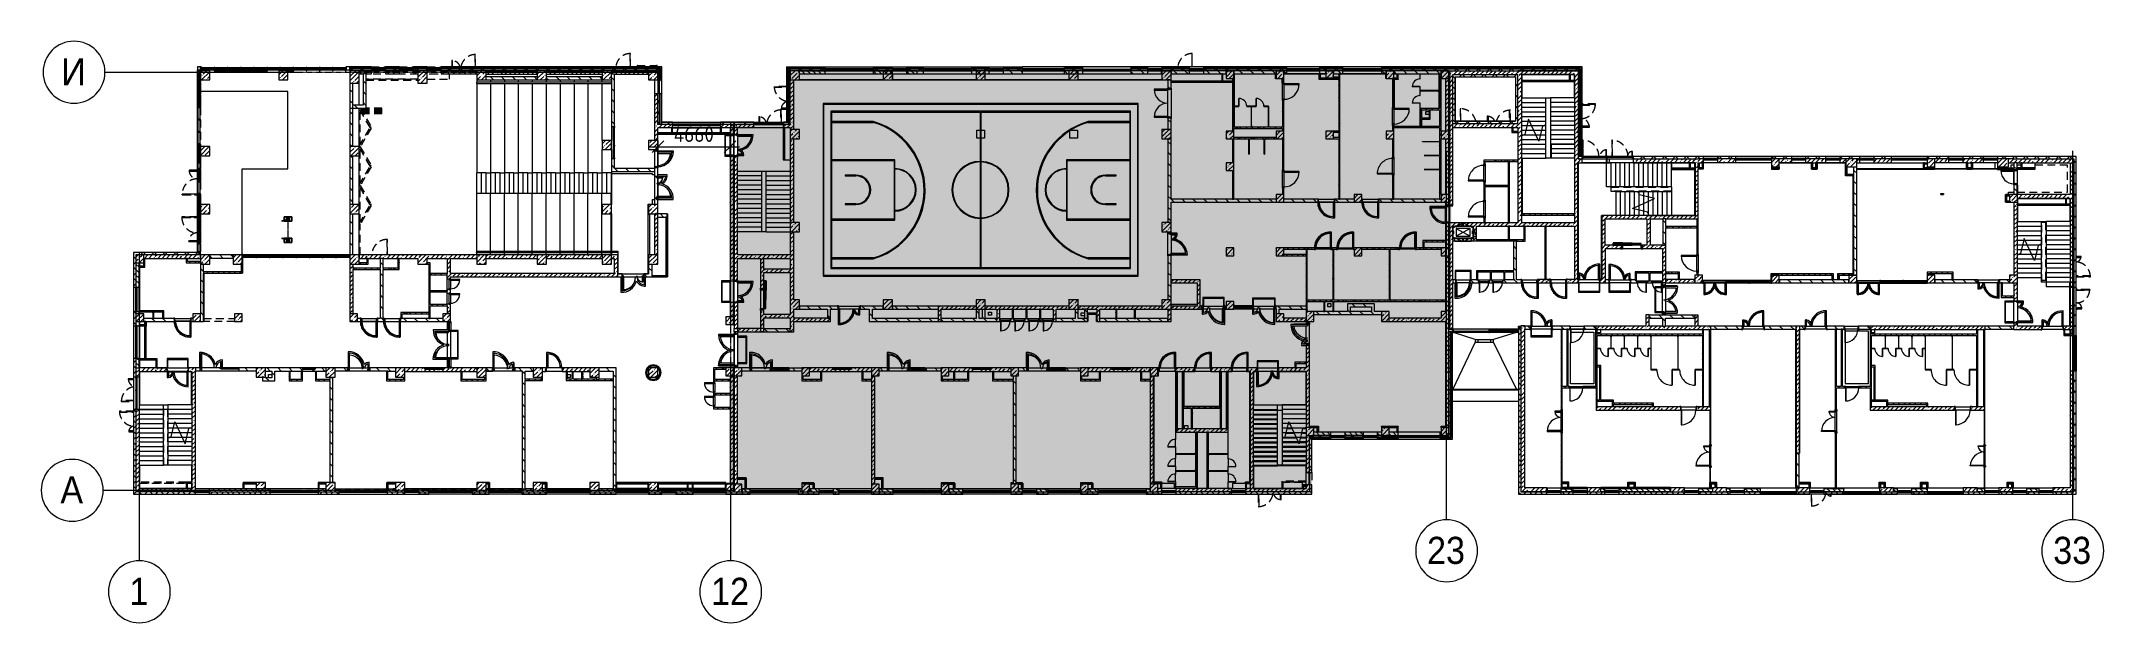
# Model space of a CAD drawing. Header units: millimetres. Extents: x 34897 to 231692, y -8553 to 29000.
# Drawn here: x 98454 to 231692, y -8553 to 29000 of the extents above; entities that cross this region are included whole.
import ezdxf

# ---------------------------------------------------------------- set-up
doc = ezdxf.new("R2010")
doc.units = ezdxf.units.MM
doc.linetypes.add('200_ШТРИХ__ш1_п0_6_', pattern=[800, 500, -300])
doc.linetypes.add('Осевая', pattern=[31.75, 6.35, -4.7625, 15.875, -4.7625])
for name, color, linetype, lineweight in [('A-ANNO-DIMS', 7, 'Continuous', 9), ('A-ANNO-DIMS-500', 7, 'Continuous', 9), ('A-DETL-7', 7, 'Continuous', 5), ('A-DETL-MBND-1', 7, '200_ШТРИХ__ш1_п0_6_', 9), ('A-DOOR', 7, 'Continuous', 5), ('A-GENM', 7, 'Continuous', 5), ('A-GLAZ-2', 7, 'Continuous', 5), ('A-GLAZ-CURT-2', 7, 'Continuous', 5), ('A-GLAZ-CWMG-2', 7, 'Continuous', 5), ('A-ROOF', 7, 'Continuous', 5), ('A-WALL', 7, 'Continuous', 9), ('A-WALL-3', 7, 'Continuous', 5), ('I-WALL-4', 7, 'Continuous', 5), ('M-EQPM-1', 7, 'Continuous', 5), ('S-COLS-3', 7, 'Continuous', 5), ('S-STRS-2', 7, 'Continuous', 5), ('S-STRS-MBND-2', 7, 'Continuous', 5), ('Оси', 7, 'Continuous', 9), ('Оси-1', 7, 'Continuous', 20), ('Оси-2', 7, 'Осевая', 9)]:
    doc.layers.add(name, color=color, linetype=linetype, lineweight=lineweight)
doc.layers.add('A-DETL-GENF-2', color=7, linetype='Continuous', lineweight=9, true_color=0xc0c0c0, transparency=0.4)
for name, color, linetype, lineweight, true_color in [('A-DETL-GENF-3', 7, 'Continuous', 5, 0xe2e2e2), ('A-DETL-GENF-4', 7, 'Continuous', 5, 0xaaaaaa), ('A-DETL-GENF-5', 7, 'Continuous', 5, 0xb7b7b7), ('A-DOOR-1', 7, 'Continuous', 5, 0xaaaaaa), ('A-DOOR-2', 7, 'Continuous', 5, 0xe2e2e2), ('A-DOOR-3', 7, 'Continuous', 5, 0xb7b7b7), ('A-DOOR-4', 7, 'Continuous', 5, 0x737373), ('A-DOOR-FRAM-1', 7, 'Continuous', 5, 0xe2e2e2), ('A-DOOR-FRAM-2', 7, 'Continuous', 5, 0xaaaaaa), ('A-DOOR-FRAM-3', 7, 'Continuous', 5, 0xb7b7b7), ('A-FLOR-1', 7, 'Continuous', 5, 0xaaaaaa), ('A-FLOR-2', 7, 'Continuous', 5, 0xb7b7b7), ('A-GENM-1', 7, 'Continuous', 5, 0x737373), ('A-GENM-2', 7, 'Continuous', 5, 0xe2ddcd), ('A-GLAZ-3', 7, 'Continuous', 5, 0x737373), ('A-GLAZ-CURT-3', 7, 'Continuous', 5, 0x737373), ('A-GLAZ-CWMG-3', 7, 'Continuous', 5, 0x383e42), ('A-GLAZ-CWMG-4', 7, 'Continuous', 5, 0x737373), ('A-WALL-4', 7, 'Continuous', 9, 0x737373), ('A-WALL-5', 7, 'Continuous', 5, 0x737373), ('A-WALL-PATT-1', 7, 'Continuous', 5, 0x787878), ('I-WALL-2', 7, 'Continuous', 5, 0xe7e7e7), ('I-WALL-3', 7, 'Continuous', 9, 0xe7e7e7), ('I-WALL-5', 7, 'Continuous', 5, 0x737373), ('I-WALL-6', 7, 'Continuous', 5, 0x787878), ('S-COLS-4', 7, 'Continuous', 5, 0x737373), ('S-STRS-1', 7, 'Continuous', 5, 0x737373), ('S-STRS-MBND-1', 7, 'Continuous', 5, 0x737373)]:
    doc.layers.add(name, color=color, linetype=linetype, lineweight=lineweight, true_color=true_color)
doc.styles.add('Arial_1', font='arial.ttf', dxfattribs={"width": 0.9, "height": 1750})
doc.styles.add('ISOCPEUR_1', font='isocpeur.ttf', dxfattribs={"width": 0.9, "height": 1000})
doc.dimstyles.new('ISO-2_0_0_9К_Средний_округл2', dxfattribs={"dimscale": 304.8, "dimtxt": 995.981176, "dimasz": 2.46063, "dimexe": 1.968504, "dimexo": 0, "dimgap": 0, "dimtad": 1, "dimdec": 0, "dimrnd": 10, "dimzin": 0, "dimdsep": 46, "dimtxsty": 'ISOCPEUR_1', "dimblk1": 'OBLIQUE', "dimblk2": 'OBLIQUE', "dimsah": 1, "dimcen": 0.09, "dimdle": 1.968504, "dimazin": 0, "dimtfac": 1, "dimtdec": 4, "dimtix": 1, "dimtmove": 0, "dimatfit": 3, "dimfxl": 1, "dimtvp": 1, "dimtolj": 1, "dimtzin": 0, "dimarcsym": 2})
pattern_1 = [(45, (-38790, -7650), (-285.123, 285.123), []), (45, (-38504.88, -7650), (-285.123, 285.123), [504.031, -100.806, 16.764, -84.042])]
pattern_2 = [(45, (-38790, -150), (-285.123, 285.123), []), (45, (-38504.88, -150), (-285.123, 285.123), [504.031, -100.806, 16.764, -84.042])]
pattern_3 = [(45, (104681.5, 0), (-353.5534, 353.5534), []), (135, (104681.5, 0), (-353.5534, -353.5534), [])]
pattern_4 = [(45, (104681.5, 0), (-285.1231, 285.1231), []), (45, (104966.64, 0), (-285.1231, 285.1231), [504.031, -100.806, 16.764, -84.042])]
pattern_5 = [(135, (104681.52, 0), (-176.7767, -176.7767), [])]
pattern_6 = [(135, (104681.5, 0), (-353.5534, -353.5534), [])]
pattern_7 = [(45, (104681.52, 0), (-176.7767, 176.7767), [])]
pattern_8 = [(135, (1826.41, 164.685), (-14.14214, -14.14214), []), (225, (1826.41, 164.685), (14.14214, -14.14214), [])]
pattern_9 = [(45, (-296.384, 164.685), (-14.1421, 14.1421), []), (135, (-296.384, 164.685), (-14.1421, -14.1421), [])]
pattern_10 = [(135, (1751.41, 164.685), (-14.14214, -14.14214), []), (225, (1751.41, 164.685), (14.14214, -14.14214), [])]
pattern_11 = [(45, (-371.384, 164.685), (-14.1421, 14.1421), []), (135, (-371.384, 164.685), (-14.1421, -14.1421), [])]
pattern_12 = [(135, (1576.41, 164.685), (-14.14214, -14.14214), []), (225, (1576.41, 164.685), (14.14214, -14.14214), [])]
pattern_13 = [(45, (-546.384, 164.685), (-14.1421, 14.1421), []), (135, (-546.384, 164.685), (-14.1421, -14.1421), [])]
pattern_14 = [(135, (104681.5, 0), (-377.1708, -377.1708), [533.4, -88.9, 17.78, -88.9]), (135, (104681.5, 376.94), (-377.1708, -377.1708), []), (50, (104681.5, 0), (637.6445, -55.7866), [66.675, -733.425]), (355, (104681.5, 0), (-123.3494, 668.6992), [53.34, -586.74]), (100.451, (104734.65, -4.65), (514.299, 612.908), [56.665, -623.315]), (46.184, (104681.5, 177.8), (948.7764, -147.1497), [100.012, -1100.137]), (96.636, (104760.6, 165.5), (830.909, 865.997), [84.998, -934.973]), (351.184, (104681.5, 177.8), (830.918, 865.988), [80.01, -880.11]), (21, (104770.4, 133.35), (530.6506, -357.9283), [66.675, -733.425]), (326, (104770.4, 133.35), (216.308, 644.6585), [53.34, -586.74]), (71.451, (104814.64, 103.5), (746.9596, 286.7243), [56.665, -623.315]), (37.5, (104681.52, 0), (10.81053, 295.9426), [16.764, -562.864, 16.764, -578.866, -588.962]), (37.5, (104681.52, 0), (10.81053, 295.9426), [-1175.258, 16.764, -572.198]), (7.5, (104681.52, 0), (233.86916, 350.63175), [16.764, -322.834, 16.764, -549.529, -224.472]), (7.5, (104681.52, 0), (233.86916, 350.63175), [-905.891, 16.764, -207.708]), (327.5, (104483.27, 0), (474.5678, -20.0513), [16.764, -205.486, 16.764, -676.656, -920.115]), (327.5, (104483.27, 0), (474.5678, -20.0513), [-915.67, 16.764, -903.351]), (317.5, (104394.37, 0), (518.4522, 88.9934), [16.764, -272.161, 16.764, -443.738, -653.415]), (317.5, (104394.37, 0), (518.4522, 88.9934), [-749.427, 16.764, -636.651])]
pattern_15 = [(135, (1751.41, 174.685), (-14.14214, -14.14214), []), (225, (1751.41, 174.685), (14.14214, -14.14214), [])]
pattern_16 = [(45, (-371.384, 174.685), (-14.1421, 14.1421), []), (135, (-371.384, 174.685), (-14.1421, -14.1421), [])]
pattern_17 = [(135, (1751.41, 104.685), (-14.14214, -14.14214), []), (225, (1751.41, 104.685), (14.14214, -14.14214), [])]
pattern_18 = [(45, (-371.384, 104.685), (-14.1421, 14.1421), []), (135, (-371.384, 104.685), (-14.1421, -14.1421), [])]
pattern_19 = [(135, (1951.41, 164.685), (-14.14214, -14.14214), []), (225, (1951.41, 164.685), (14.14214, -14.14214), [])]
pattern_20 = [(45, (-171.384, 164.685), (-14.1421, 14.1421), []), (135, (-171.384, 164.685), (-14.1421, -14.1421), [])]
pattern_21 = [(45, (104681.5, 0), (-530.33, 530.33), []), (135, (104681.5, 0), (-530.33, -530.33), [])]

msp = doc.modelspace()

# ---------------------------------------------------------------- texts
at = {"layer": 'Оси', "char_height": 1750, "attachment_point": 1, "style": 'Arial_1'}
for s, insert, width in [('\\fArial|b0|i0|c204|p34|;\\W.9;И', (99748.1, 27905.2), 1948.101), ('\\fArial|b0|i0|c204|p34|;\\W.9;А', (99690.1, 905.2), 1803.797), ('23', (187978.4, -3003), 3030.379), ('33', (228428.4, -3003), 3030.379), ('\\fArial|b0|i0|c204|p34|;\\W.9;1', (104153.9, -5649.6), 1515.189), ('12', (141728.4, -5649.6), 3030.379)]:
    msp.add_mtext(s, dxfattribs=dict(at, insert=insert, width=width))

# ---------------------------------------------------------------- blocks, each defined once
blk = doc.blocks.new('BSC_Колонна _Прямоугольная - 600х600-23286269-2_10_2_птичка')
at = {"layer": 'S-COLS-3'}
h = blk.add_hatch(dxfattribs=at)
h.set_pattern_fill('FP_74', color=256, style=0, pattern_type=2)
h.set_pattern_definition([(45, (-29509.74, -7600), (-285.123, 285.123), []), (45, (-29224.6, -7600), (-285.123, 285.123), [504.031, -100.806, 16.764, -84.042])])
h.paths.add_polyline_path([(-300, -300), (300, -300), (300, 300), (-300, 300)])
for p, q in [((300, 300), (-300, 300)), ((-300, 300), (-300, -300)), ((300, -300), (300, 300)), ((-300, -300), (300, -300))]:
    blk.add_line(p, q, dxfattribs=at)
blk = doc.blocks.new('BSC_Колонна _Прямоугольная - 500х500-23286270-2_10_2_птичка')
at = {"layer": 'S-COLS-3'}
h = blk.add_hatch(dxfattribs=at)
h.set_pattern_fill('FP_75', color=256, style=0, pattern_type=2)
h.set_pattern_definition(pattern_1)
h.paths.add_polyline_path([(-30, -250), (-30, 250), (-250, 250), (-250, -250)])
h = blk.add_hatch(dxfattribs=at)
h.set_pattern_fill('FP_75', color=256, style=0, pattern_type=2)
h.set_pattern_definition(pattern_1)
h.paths.add_polyline_path([(-30, -250), (250, -250), (250, 250), (-30, 250), (-30, 100)])
for p, q in [((-30, 250), (-250, 250)), ((-250, 250), (-250, -250)), ((-250, -250), (-30, -250))]:
    blk.add_line(p, q, dxfattribs=at)
at = {"layer": 'S-COLS-4'}
for p, q in [((250, 250), (-30, 250)), ((250, -250), (250, 250)), ((-30, -250), (250, -250))]:
    blk.add_line(p, q, dxfattribs=at)
blk = doc.blocks.new('BSC_Колонна _Прямоугольная - 500х500-V44-2_10_2_птичка')
at = {"layer": 'S-COLS-3'}
h = blk.add_hatch(dxfattribs=at)
h.set_pattern_fill('FP_76', color=256, style=0, pattern_type=2)
h.set_pattern_definition([(45, (-43160, -7650), (-285.123, 285.123), []), (45, (-42874.88, -7650), (-285.123, 285.123), [504.031, -100.806, 16.764, -84.042])])
h.paths.add_polyline_path([(-250, -250), (250, -250), (250, 250), (-250, 250)])
at = {"layer": 'S-COLS-4'}
for p, q in [((250, 250), (-250, 250)), ((-250, 250), (-250, -250)), ((250, -250), (250, 250)), ((-250, -250), (250, -250))]:
    blk.add_line(p, q, dxfattribs=at)
blk = doc.blocks.new('BSC_Колонна _Прямоугольная - 500х500-V45-2_10_2_птичка')
at = {"layer": 'S-COLS-3'}
h = blk.add_hatch(dxfattribs=at)
h.set_pattern_fill('FP_77', color=256, style=0, pattern_type=2)
h.set_pattern_definition([(45, (-47660, -7650), (-285.123, 285.123), []), (45, (-47374.88, -7650), (-285.123, 285.123), [504.031, -100.806, 16.764, -84.042])])
h.paths.add_polyline_path([(-250, -250), (250, -250), (250, 250), (-250, 250), (-250, 100)])
at = {"layer": 'S-COLS-4'}
for p, q in [((250, 250), (-250, 250)), ((-250, 250), (-250, -250)), ((250, -250), (250, 250)), ((-250, -250), (250, -250))]:
    blk.add_line(p, q, dxfattribs=at)
blk = doc.blocks.new('BSC_Колонна _Прямоугольная - 500х500-V46-2_10_2_птичка')
at = {"layer": 'S-COLS-3'}
h = blk.add_hatch(dxfattribs=at)
h.set_pattern_fill('FP_78', color=256, style=0, pattern_type=2)
h.set_pattern_definition([(45, (-52160, -7650), (-285.123, 285.123), []), (45, (-51874.88, -7650), (-285.123, 285.123), [504.031, -100.806, 16.764, -84.042])])
h.paths.add_polyline_path([(-250, -250), (250, -250), (250, 250), (-250, 250)])
at = {"layer": 'S-COLS-4'}
for p, q in [((250, 250), (-250, 250)), ((-250, 250), (-250, -250)), ((250, -250), (250, 250)), ((-250, -250), (250, -250))]:
    blk.add_line(p, q, dxfattribs=at)
blk = doc.blocks.new('BSC_Колонна _Прямоугольная - 500х500-V47-2_10_2_птичка')
at = {"layer": 'S-COLS-3'}
h = blk.add_hatch(dxfattribs=at)
h.set_pattern_fill('FP_79', color=256, style=0, pattern_type=2)
h.set_pattern_definition([(45, (-61160, -7650), (-285.1231, 285.1231), []), (45, (-60874.88, -7650), (-285.123, 285.123), [504.031, -100.806, 16.764, -84.042])])
h.paths.add_polyline_path([(-250, -250), (250, -250), (250, 250), (-250, 250)])
at = {"layer": 'S-COLS-4'}
for p, q in [((250, 250), (-250, 250)), ((-250, 250), (-250, -250)), ((250, -250), (250, 250)), ((-250, -250), (250, -250))]:
    blk.add_line(p, q, dxfattribs=at)
blk = doc.blocks.new('BSC_Колонна _Прямоугольная - 600х600-V48-2_10_2_птичка')
at = {"layer": 'S-COLS-3'}
h = blk.add_hatch(dxfattribs=at)
h.set_pattern_fill('FP_80', color=256, style=0, pattern_type=2)
h.set_pattern_definition([(45, (-25860, -200), (-285.123, 285.123), []), (45, (-25574.88, -200), (-285.123, 285.123), [504.031, -100.806, 16.764, -84.042])])
h.paths.add_polyline_path([(-105, -300), (300, -300), (300, 300), (-300, 300), (-300, -300)])
for p, q in [((300, 300), (-300, 300)), ((-300, 300), (-300, -300)), ((300, -300), (300, 300)), ((-300, -300), (300, -300))]:
    blk.add_line(p, q, dxfattribs=at)
blk = doc.blocks.new('BSC_Колонна _Прямоугольная - 600х600-V49-2_10_2_птичка')
at = {"layer": 'S-COLS-3'}
h = blk.add_hatch(dxfattribs=at)
h.set_pattern_fill('FP_81', color=256, style=0, pattern_type=2)
h.set_pattern_definition([(45, (-29509.74, -200), (-285.123, 285.123), []), (45, (-29224.6, -200), (-285.123, 285.123), [504.031, -100.806, 16.764, -84.042])])
h.paths.add_polyline_path([(-300, -300), (300, -300), (300, 300), (-300, 300)])
for p, q in [((300, 300), (-300, 300)), ((-300, 300), (-300, -300)), ((300, -300), (300, 300)), ((-300, -300), (300, -300))]:
    blk.add_line(p, q, dxfattribs=at)
blk = doc.blocks.new('BSC_Колонна _Прямоугольная - 500х500-V50-2_10_2_птичка')
at = {"layer": 'S-COLS-3'}
h = blk.add_hatch(dxfattribs=at)
h.set_pattern_fill('FP_82', color=256, style=0, pattern_type=2)
h.set_pattern_definition(pattern_2)
h.paths.add_polyline_path([(-50, -250), (-30, -250), (-30, 250), (-250, 250), (-250, -250)])
h = blk.add_hatch(dxfattribs=at)
h.set_pattern_fill('FP_82', color=256, style=0, pattern_type=2)
h.set_pattern_definition(pattern_2)
h.paths.add_polyline_path([(-6, -250), (250, -250), (250, 250), (-30, 250), (-30, -250)])
for p, q in [((-30, 250), (-250, 250)), ((-250, 250), (-250, -250)), ((-250, -250), (-30, -250))]:
    blk.add_line(p, q, dxfattribs=at)
at = {"layer": 'S-COLS-4'}
for p, q in [((250, 250), (-30, 250)), ((250, -250), (250, 250)), ((-30, -250), (250, -250))]:
    blk.add_line(p, q, dxfattribs=at)
blk = doc.blocks.new('BSC_Колонна _Прямоугольная - 500х500-V51-2_10_2_птичка')
at = {"layer": 'S-COLS-3'}
h = blk.add_hatch(dxfattribs=at)
h.set_pattern_fill('FP_83', color=256, style=0, pattern_type=2)
h.set_pattern_definition([(45, (-43160, -150), (-285.123, 285.123), []), (45, (-42874.88, -150), (-285.123, 285.123), [504.031, -100.806, 16.764, -84.042])])
h.paths.add_polyline_path([(-250, -250), (250, -250), (250, 250), (-250, 250), (-250, -30)])
at = {"layer": 'S-COLS-4'}
for p, q in [((250, 250), (-250, 250)), ((-250, 250), (-250, -250)), ((250, -250), (250, 250)), ((-250, -250), (250, -250))]:
    blk.add_line(p, q, dxfattribs=at)
blk = doc.blocks.new('BSC_Колонна _Прямоугольная - 500х500-V52-2_10_2_птичка')
at = {"layer": 'S-COLS-3'}
h = blk.add_hatch(dxfattribs=at)
h.set_pattern_fill('FP_84', color=256, style=0, pattern_type=2)
h.set_pattern_definition([(45, (-47660, -150), (-285.123, 285.123), []), (45, (-47374.88, -150), (-285.123, 285.123), [504.031, -100.806, 16.764, -84.042])])
h.paths.add_polyline_path([(-250, -250), (250, -250), (250, 250), (-250, 250), (-250, 80)])
at = {"layer": 'S-COLS-4'}
for p, q in [((250, 250), (-250, 250)), ((-250, 250), (-250, -250)), ((250, -250), (250, 250)), ((-250, -250), (250, -250))]:
    blk.add_line(p, q, dxfattribs=at)
blk = doc.blocks.new('BSC_Колонна _Прямоугольная - 500х500-V53-2_10_2_птичка')
at = {"layer": 'S-COLS-3'}
h = blk.add_hatch(dxfattribs=at)
h.set_pattern_fill('FP_85', color=256, style=0, pattern_type=2)
h.set_pattern_definition([(45, (-52160, -150), (-285.123, 285.123), []), (45, (-51874.88, -150), (-285.123, 285.123), [504.031, -100.806, 16.764, -84.042])])
h.paths.add_polyline_path([(-250, -250), (250, -250), (250, 250), (-250, 250)])
at = {"layer": 'S-COLS-4'}
for p, q in [((250, 250), (-250, 250)), ((-250, 250), (-250, -250)), ((250, -250), (250, 250)), ((-250, -250), (250, -250))]:
    blk.add_line(p, q, dxfattribs=at)
blk = doc.blocks.new('BSC_Колонна _Прямоугольная - 500х500-V54-2_10_2_птичка')
at = {"layer": 'S-COLS-3'}
h = blk.add_hatch(dxfattribs=at)
h.set_pattern_fill('FP_86', color=256, style=0, pattern_type=2)
h.set_pattern_definition([(45, (-61160, -150), (-285.123, 285.123), []), (45, (-60874.88, -150), (-285.123, 285.123), [504.031, -100.806, 16.764, -84.042])])
h.paths.add_polyline_path([(-159, -250), (250, -250), (250, 250), (-250, 250), (-250, -250)])
at = {"layer": 'S-COLS-4'}
for p, q in [((250, 250), (-250, 250)), ((-250, 250), (-250, -250)), ((250, -250), (250, 250)), ((-250, -250), (250, -250))]:
    blk.add_line(p, q, dxfattribs=at)
blk = doc.blocks.new('BSC_Колонна _Прямоугольная - 500х500-V55-2_10_2_птичка')
at = {"layer": 'S-COLS-3'}
h = blk.add_hatch(dxfattribs=at)
h.set_pattern_fill('FP_87', color=256, style=0, pattern_type=2)
h.set_pattern_definition([(45, (-65660, -150), (-285.1231, 285.1231), []), (45, (-65374.88, -150), (-285.1231, 285.1231), [504.031, -100.806, 16.764, -84.042])])
h.paths.add_polyline_path([(-22, -250), (250, -250), (250, 250), (-250, 250), (-250, -250)])
at = {"layer": 'S-COLS-4'}
for p, q in [((250, 250), (-250, 250)), ((-250, 250), (-250, -250)), ((250, -250), (250, 250)), ((-250, -250), (250, -250))]:
    blk.add_line(p, q, dxfattribs=at)
blk = doc.blocks.new('BSC_Колонна _Прямоугольная - 500х500-V56-2_10_2_птичка')
at = {"layer": 'S-COLS-3'}
h = blk.add_hatch(dxfattribs=at)
h.set_pattern_fill('FP_88', color=256, style=0, pattern_type=2)
h.set_pattern_definition([(45, (-75730, -3800), (-285.1231, 285.1231), []), (45, (-75444.88, -3800), (-285.1231, 285.1231), [504.031, -100.806, 16.764, -84.042])])
h.paths.add_polyline_path([(-250, -250), (250, -250), (250, 250), (-250, 250), (-250, -99)])
at = {"layer": 'S-COLS-4'}
for p, q in [((250, 250), (-250, 250)), ((-250, 250), (-250, -250)), ((250, -250), (250, 250)), ((-250, -250), (250, -250))]:
    blk.add_line(p, q, dxfattribs=at)
blk = doc.blocks.new('BSC_Колонна _Прямоугольная - 500х500-V57-2_10_2_птичка')
at = {"layer": 'S-COLS-3'}
h = blk.add_hatch(dxfattribs=at)
h.set_pattern_fill('FP_89', color=256, style=0, pattern_type=2)
h.set_pattern_definition([(45, (-80600, -3800), (-285.1231, 285.1231), []), (45, (-80314.88, -3800), (-285.1231, 285.1231), [504.031, -100.806, 16.764, -84.042])])
h.paths.add_polyline_path([(-121, -250), (250, -250), (250, 250), (-250, 250), (-250, -250)])
at = {"layer": 'S-COLS-4'}
for p, q in [((250, 250), (-250, 250)), ((-250, 250), (-250, -250)), ((250, -250), (250, 250)), ((-250, -250), (250, -250))]:
    blk.add_line(p, q, dxfattribs=at)
blk = doc.blocks.new('BSC_Колонна _Прямоугольная - 500х500-V58-2_10_2_птичка')
at = {"layer": 'S-COLS-3'}
h = blk.add_hatch(dxfattribs=at)
h.set_pattern_fill('FP_90', color=256, style=0, pattern_type=2)
h.set_pattern_definition([(45, (-65660, -7650), (-285.1231, 285.1231), []), (45, (-65374.88, -7650), (-285.1231, 285.1231), [504.031, -100.806, 16.764, -84.042])])
h.paths.add_polyline_path([(-22, -250), (250, -250), (250, 250), (-250, 250), (-250, -250)])
at = {"layer": 'S-COLS-4'}
for p, q in [((250, 250), (-250, 250)), ((-250, 250), (-250, -250)), ((250, -250), (250, 250)), ((-250, -250), (250, -250))]:
    blk.add_line(p, q, dxfattribs=at)
blk = doc.blocks.new('BSC_Колонна _Прямоугольная - 600х600-23205240-2_10_2_птичка')
at = {"layer": 'S-COLS-3'}
h = blk.add_hatch(dxfattribs=at)
h.set_pattern_fill('FP_91', color=256, style=0, pattern_type=2)
h.set_pattern_definition([(45, (-66460, -12000), (-285.1231, 285.1231), []), (45, (-66174.88, -12000), (-285.1231, 285.1231), [504.031, -100.806, 16.764, -84.042])])
h.paths.add_polyline_path([(-300, -300), (300, -300), (300, 300), (-300, 300)])
at = {"layer": 'S-COLS-4'}
for p, q in [((300, 300), (-300, 300)), ((-300, 300), (-300, -300)), ((300, -300), (300, 300)), ((-300, -300), (300, -300))]:
    blk.add_line(p, q, dxfattribs=at)
blk = doc.blocks.new('BSC_Колонна _Прямоугольная - 600х800-24078684-2_10_2_птичка')
at = {"layer": 'S-COLS-3'}
h = blk.add_hatch(dxfattribs=at)
h.set_pattern_fill('FP_92', color=256, style=0, pattern_type=2)
h.set_pattern_definition([(45, (-14010, -26700), (-285.123, 285.123), []), (45, (-13724.88, -26700), (-285.123, 285.123), [504.031, -100.806, 16.764, -84.042])])
h.paths.add_polyline_path([(300, -400), (300, 400), (-300, 400), (-300, -400)])
for p, q in [((300, 400), (-300, 400)), ((-300, 400), (-300, -400)), ((300, -400), (300, 400)), ((-300, -400), (300, -400))]:
    blk.add_line(p, q, dxfattribs=at)
blk = doc.blocks.new('BSC_Колонна _Прямоугольная - 600х600-V59-2_10_2_птичка')
at = {"layer": 'S-COLS-3'}
h = blk.add_hatch(dxfattribs=at)
h.set_pattern_fill('FP_94', color=256, style=0, pattern_type=2)
h.set_pattern_definition([(45, (-14010, -14900), (-285.123, 285.123), []), (45, (-13724.88, -14900), (-285.123, 285.123), [504.031, -100.806, 16.764, -84.042])])
h.paths.add_polyline_path([(-300, -300), (300, -300), (300, 300), (-300, 300), (-300, -208)])
for p, q in [((300, 300), (-300, 300)), ((-300, 300), (-300, -300)), ((300, -300), (300, 300)), ((-300, -300), (300, -300))]:
    blk.add_line(p, q, dxfattribs=at)
blk = doc.blocks.new('BSC_Колонна _Прямоугольная - 600х600-23295697-2_10_2_птичка')
at = {"layer": 'S-COLS-3'}
h = blk.add_hatch(dxfattribs=at)
h.set_pattern_fill('FP_95', color=256, style=0, pattern_type=2)
h.set_pattern_definition([(45, (-14010, -18150), (-285.123, 285.123), []), (45, (-13724.88, -18150), (-285.123, 285.123), [504.031, -100.806, 16.764, -84.042])])
h.paths.add_polyline_path([(-300, -300), (300, -300), (300, 300), (-300, 300)])
for p, q in [((300, 300), (-300, 300)), ((-300, 300), (-300, -300)), ((300, -300), (300, 300)), ((-300, -300), (300, -300))]:
    blk.add_line(p, q, dxfattribs=at)
blk = doc.blocks.new('BSC_Колонна _Прямоугольная - 600х600-V60-2_10_2_птичка')
at = {"layer": 'S-COLS-3'}
h = blk.add_hatch(dxfattribs=at)
h.set_pattern_fill('FP_96', color=256, style=0, pattern_type=2)
h.set_pattern_definition([(45, (-14010, -21900), (-285.123, 285.123), []), (45, (-13724.88, -21900), (-285.123, 285.123), [504.031, -100.806, 16.764, -84.042])])
h.paths.add_polyline_path([(-300, -300), (300, -300), (300, 300), (-300, 300)])
for p, q in [((300, 300), (-300, 300)), ((-300, 300), (-300, -300)), ((300, -300), (300, 300)), ((-300, -300), (300, -300))]:
    blk.add_line(p, q, dxfattribs=at)
blk = doc.blocks.new('BSC_Колонна _Прямоугольная - 600х600-V61-2_10_2_птичка')
at = {"layer": 'S-COLS-3'}
h = blk.add_hatch(dxfattribs=at)
h.set_pattern_fill('FP_97', color=256, style=0, pattern_type=2)
h.set_pattern_definition([(45, (-25860, -7600), (-285.123, 285.123), []), (45, (-25574.88, -7600), (-285.123, 285.123), [504.031, -100.806, 16.764, -84.042])])
h.paths.add_polyline_path([(-300, -300), (300, -300), (300, 300), (-300, 300), (-300, 150)])
for p, q in [((300, 300), (-300, 300)), ((-300, 300), (-300, -300)), ((300, -300), (300, 300)), ((-300, -300), (300, -300))]:
    blk.add_line(p, q, dxfattribs=at)
blk = doc.blocks.new('BSC_Колонна _Прямоугольная - 600х600-V62-2_10_2_птичка')
at = {"layer": 'S-COLS-3'}
h = blk.add_hatch(dxfattribs=at)
h.set_pattern_fill('FP_98', color=256, style=0, pattern_type=2)
h.set_pattern_definition([(45, (-26110, -26800), (-285.123, 285.123), []), (45, (-25824.88, -26800), (-285.123, 285.123), [504.031, -100.806, 16.764, -84.042])])
h.paths.add_polyline_path([(-300, -300), (300, -300), (300, 300), (-300, 300)])
for p, q in [((300, 300), (-300, 300)), ((-300, 300), (-300, -300)), ((300, -300), (300, 300)), ((-300, -300), (300, -300))]:
    blk.add_line(p, q, dxfattribs=at)
blk = doc.blocks.new('BSC_Колонна _Прямоугольная - 600х600-V63-2_10_2_птичка')
at = {"layer": 'S-COLS-3'}
h = blk.add_hatch(dxfattribs=at)
h.set_pattern_fill('FP_99', color=256, style=0, pattern_type=2)
h.set_pattern_definition([(45, (-26110, -14900), (-285.123, 285.123), []), (45, (-25824.88, -14900), (-285.123, 285.123), [504.031, -100.806, 16.764, -84.042])])
h.paths.add_polyline_path([(-300, -300), (300, -300), (300, 300), (-300, 300)])
for p, q in [((300, 300), (-300, 300)), ((-300, 300), (-300, -300)), ((300, -300), (300, 300)), ((-300, -300), (300, -300))]:
    blk.add_line(p, q, dxfattribs=at)
blk = doc.blocks.new('BSC_Колонна _Прямоугольная - 600х600-V64-2_10_2_птичка')
at = {"layer": 'S-COLS-3'}
h = blk.add_hatch(dxfattribs=at)
h.set_pattern_fill('FP_100', color=256, style=0, pattern_type=2)
h.set_pattern_definition([(45, (-66460, -17000), (-285.1231, 285.1231), []), (45, (-66174.88, -17000), (-285.1231, 285.1231), [504.031, -100.806, 16.764, -84.042])])
h.paths.add_polyline_path([(-300, -300), (300, -300), (300, 300), (-300, 300), (-300, 6)])
at = {"layer": 'S-COLS-4'}
for p, q in [((300, 300), (-300, 300)), ((-300, 300), (-300, -300)), ((300, -300), (300, 300)), ((-300, -300), (300, -300))]:
    blk.add_line(p, q, dxfattribs=at)
blk = doc.blocks.new('BSC_Колонна _Прямоугольная - 500х500-23287078-2_10_2_птичка')
at = {"layer": 'S-COLS-3'}
h = blk.add_hatch(dxfattribs=at)
h.set_pattern_fill('FP_102', color=256, style=0, pattern_type=2)
h.set_pattern_definition([(45, (-84450, -22950), (-285.1231, 285.1231), []), (45, (-84164.88, -22950), (-285.1231, 285.1231), [504.031, -100.806, 16.764, -84.042])])
h.paths.add_polyline_path([(-250, -250), (250, -250), (250, 250), (-250, 250), (-250, -160)])
at = {"layer": 'S-COLS-4'}
for p, q in [((250, 250), (-250, 250)), ((-250, 250), (-250, -250)), ((250, -250), (250, 250)), ((-250, -250), (250, -250))]:
    blk.add_line(p, q, dxfattribs=at)
blk = doc.blocks.new('110_Дверь_СКБ_1Ст_Внутренняя1 - Д-8 950x2100h_охрана-V65-2_10_2_птичка')
at = {"layer": 'A-DOOR-1'}
h = blk.add_hatch(dxfattribs=at)
h.set_pattern_fill('FP_106', color=256, style=0, pattern_type=2)
h.set_pattern_definition(pattern_8)
h.paths.add_polyline_path([(487.5, 100), (462.5, 100), (462.5, -100), (487.5, -100), (487.5, -34.8)])
at = {"layer": 'A-DOOR-2'}
h = blk.add_hatch(color=256, dxfattribs=at)
h.paths.add_polyline_path([(-437.5, 100), (-437.5, 20), (-402.5, 20), (-402.5, 60), (-412.5, 60), (-416.2, 100)])
h.paths.add_polyline_path([(437.5, 100), (437.5, 60), (427.5, 60), (427.5, 20), (462.5, 20), (462.5, 100)])
at = {"layer": 'A-DOOR-FRAM-1'}
for points in [[(-492.5, 108), (-492.5, 100), (-422.5, 100), (-422.5, 108)], [(-422.5, 20), (-437.5, 20), (-437.5, -100), (-422.5, -100), (-422.5, -34.8)], [(397.5, 950), (397.5, 100), (437.5, 100), (437.5, 950)], [(511.4, 108), (447.5, 108), (447.5, 100), (517.5, 100), (517.5, 108)], [(462.5, 20), (447.5, 20), (447.5, -100), (462.5, -100), (462.5, -34.8)], [(-492.5, -100), (-492.5, -108), (-422.5, -108), (-422.5, -100)], [(517.5, -100), (447.5, -100), (447.5, -108), (517.5, -108)]]:
    blk.add_hatch(color=256, dxfattribs=at).paths.add_polyline_path(points)
at = {"layer": 'A-DOOR-FRAM-2'}
h = blk.add_hatch(dxfattribs=at)
h.set_pattern_fill('FP_107', color=256, style=0, pattern_type=2)
h.set_pattern_definition(pattern_9)
h.paths.add_polyline_path([(-437.5, 100), (-462.5, 100), (-462.5, -100), (-437.5, -100), (-437.5, -34.8)])
at = {"layer": 'A-DOOR-1'}
for p, q in [((437.5, 950), (397.5, 950)), ((397.5, 950), (397.5, 100)), ((397.5, 100), (437.5, 100)), ((437.5, 100), (437.5, 950))]:
    blk.add_line(p, q, dxfattribs=at)
blk.add_arc((437.5, 100), 850, 90, 180, dxfattribs=at)
at = {"layer": 'A-DOOR-FRAM-2'}
for p, q in [((-422.5, 108), (-492.5, 108)), ((-492.5, 108), (-492.5, 100)), ((-492.5, 100), (-422.5, 100)), ((-437.5, 100), (-462.5, 100)), ((-462.5, 100), (-462.5, -100)), ((-412.5, 100), (-437.5, 100)), ((-437.5, 100), (-437.5, 20)), ((-437.5, -100), (-437.5, 100)), ((-422.5, 100), (-437.5, 100)), ((-437.5, 100), (-437.5, 99)), ((-437.5, 99), (-422.5, 99)), ((-437.5, 20), (-402.5, 20)), ((-422.5, 20), (-437.5, 20)), ((-437.5, 20), (-437.5, -100)), ((-422.5, 100), (-422.5, 108)), ((-422.5, 99), (-422.5, 100)), ((-422.5, -100), (-422.5, 20)), ((-412.5, 60), (-412.5, 100)), ((-402.5, 60), (-412.5, 60)), ((-402.5, 20), (-402.5, 60)), ((437.5, 60), (427.5, 60)), ((427.5, 60), (427.5, 20)), ((427.5, 20), (462.5, 20)), ((437.5, 100), (437.5, 60)), ((462.5, 100), (437.5, 100)), ((517.5, 108), (447.5, 108)), ((447.5, 108), (447.5, 100)), ((462.5, 100), (447.5, 100)), ((447.5, 100), (447.5, 99)), ((447.5, 100), (517.5, 100)), ((447.5, 99), (462.5, 99)), ((462.5, 20), (447.5, 20)), ((447.5, 20), (447.5, -100)), ((462.5, 20), (462.5, 100)), ((487.5, 100), (462.5, 100)), ((462.5, 100), (462.5, -100)), ((462.5, 99), (462.5, 100)), ((462.5, -100), (462.5, 20)), ((487.5, -100), (487.5, 100)), ((517.5, 100), (517.5, 108)), ((-422.5, -100), (-492.5, -100)), ((-492.5, -100), (-492.5, -108)), ((-492.5, -108), (-422.5, -108)), ((-462.5, -100), (-437.5, -100)), ((-437.5, -100), (-422.5, -100)), ((-422.5, -108), (-422.5, -100)), ((447.5, -100), (462.5, -100)), ((517.5, -100), (447.5, -100)), ((447.5, -100), (447.5, -108)), ((447.5, -108), (517.5, -108)), ((462.5, -100), (487.5, -100)), ((517.5, -108), (517.5, -100))]:
    blk.add_line(p, q, dxfattribs=at)
blk = doc.blocks.new('110_Дверь_СКБ_2Ст - Д-5_п_ Из игровой в коридор-32679362-2_10_2_птичка')
at = {"layer": 'A-DOOR-2'}
h = blk.add_hatch(color=256, dxfattribs=at)
h.paths.add_polyline_path([(652.5, 30), (712.5, 30), (712.5, 110), (662.5, 110), (662.5, 60), (652.5, 60)])
h.paths.add_polyline_path([(-687.5, 30), (-627.5, 30), (-627.5, 60), (-637.5, 60), (-637.5, 110), (-687.5, 110)])
for points in [[(-587.5, 110), (-587.5, 510), (-637.5, 510), (-637.5, 110)], [(612.5, 110), (662.5, 110), (662.5, 1010), (612.5, 1010), (612.5, 152.6)], [(712.5, -110), (712.5, 30), (697.5, 30), (697.5, -110)]]:
    blk.add_hatch(color=256, dxfattribs=at).paths.add_polyline_path(points)
at = {"layer": 'A-DOOR-FRAM-1'}
for points in [[(-672.5, 110), (-672.5, 118), (-742.5, 118), (-742.5, 110)], [(-672.5, -110), (-672.5, 30), (-687.5, 30), (-687.5, -110)], [(767.5, 110), (767.5, 118), (697.5, 118), (697.5, 110)], [(-672.5, -118), (-672.5, -110), (-742.5, -110), (-742.5, -118)], [(767.5, -118), (767.5, -110), (697.5, -110), (697.5, -118)]]:
    blk.add_hatch(color=256, dxfattribs=at).paths.add_polyline_path(points)
at = {"layer": 'A-DOOR-1'}
for p, q in [((-637.5, 510), (-637.5, 110)), ((-587.5, 510), (-637.5, 510)), ((-637.5, 110), (-587.5, 110)), ((-587.5, 110), (-587.5, 510)), ((662.5, 1010), (612.5, 1010)), ((612.5, 1010), (612.5, 110)), ((612.5, 110), (662.5, 110)), ((662.5, 110), (662.5, 1010))]:
    blk.add_line(p, q, dxfattribs=at)
for centre, radius, start, end in [((-637.5, 110), 400, 360, 90), ((662.5, 110), 900, 90, 180)]:
    blk.add_arc(centre, radius, start, end, dxfattribs=at)
at = {"layer": 'A-DOOR-FRAM-2'}
for p, q in [((-672.5, 118), (-742.5, 118)), ((-742.5, 118), (-742.5, 110)), ((-742.5, 110), (-672.5, 110)), ((-637.5, 110), (-687.5, 110)), ((-687.5, 110), (-687.5, 30)), ((-687.5, 30), (-627.5, 30)), ((-672.5, 30), (-687.5, 30)), ((-687.5, 30), (-687.5, -110)), ((-672.5, 110), (-672.5, 118)), ((-672.5, -110), (-672.5, 30)), ((-637.5, 60), (-637.5, 110)), ((-627.5, 60), (-637.5, 60)), ((-627.5, 30), (-627.5, 60)), ((662.5, 60), (652.5, 60)), ((652.5, 60), (652.5, 30)), ((652.5, 30), (712.5, 30)), ((662.5, 110), (662.5, 60)), ((712.5, 110), (662.5, 110)), ((767.5, 118), (697.5, 118)), ((697.5, 118), (697.5, 110)), ((697.5, 110), (767.5, 110)), ((712.5, 30), (697.5, 30)), ((697.5, 30), (697.5, -110)), ((712.5, 30), (712.5, 110)), ((712.5, -110), (712.5, 30)), ((767.5, 110), (767.5, 118)), ((-672.5, -110), (-742.5, -110)), ((-742.5, -110), (-742.5, -118)), ((-742.5, -118), (-672.5, -118)), ((-687.5, -110), (-672.5, -110)), ((-672.5, -118), (-672.5, -110)), ((697.5, -110), (712.5, -110)), ((767.5, -110), (697.5, -110)), ((697.5, -110), (697.5, -118)), ((697.5, -118), (767.5, -118)), ((767.5, -118), (767.5, -110))]:
    blk.add_line(p, q, dxfattribs=at)
blk = doc.blocks.new('110_Дверь_СКБ_1Ст_Внутренняя1 - Д-4 1100x2100h_су мгн-32375332-2_10_2_птичка')
at = {"layer": 'A-DOOR-1'}
h = blk.add_hatch(dxfattribs=at)
h.set_pattern_fill('FP_108', color=256, style=0, pattern_type=2)
h.set_pattern_definition(pattern_10)
h.paths.add_polyline_path([(562.5, 100), (537.5, 100), (537.5, -100), (562.5, -100)])
at = {"layer": 'A-DOOR-2'}
h = blk.add_hatch(color=256, dxfattribs=at)
h.paths.add_polyline_path([(512.5, 100), (512.5, 60), (502.5, 60), (502.5, 20), (537.5, 20), (537.5, 100)])
h.paths.add_polyline_path([(-487.5, 100), (-512.5, 100), (-512.5, 20), (-477.5, 20), (-477.5, 60), (-487.5, 60)])
at = {"layer": 'A-DOOR-FRAM-1'}
for points in [[(-567.5, 108), (-567.5, 100), (-497.5, 100), (-497.5, 108)], [(-497.5, 20), (-512.5, 20), (-512.5, -100), (-497.5, -100)], [(-487.5, 1100), (-487.5, 100), (-447.5, 100), (-447.5, 1100)], [(592.5, 108), (522.5, 108), (522.5, 100), (592.5, 100)], [(537.5, 20), (522.5, 20), (522.5, -100), (537.5, -100)], [(-567.5, -100), (-567.5, -108), (-497.5, -108), (-497.5, -100)], [(592.5, -100), (522.5, -100), (522.5, -108), (592.5, -108)]]:
    blk.add_hatch(color=256, dxfattribs=at).paths.add_polyline_path(points)
at = {"layer": 'A-DOOR-FRAM-2'}
h = blk.add_hatch(dxfattribs=at)
h.set_pattern_fill('FP_109', color=256, style=0, pattern_type=2)
h.set_pattern_definition(pattern_11)
h.paths.add_polyline_path([(-512.5, 100), (-537.5, 100), (-537.5, -100), (-512.5, -100)])
at = {"layer": 'A-DOOR-1'}
for p, q in [((-487.5, 1100), (-487.5, 100)), ((-447.5, 1100), (-487.5, 1100)), ((-487.5, 100), (-447.5, 100)), ((-447.5, 100), (-447.5, 1100))]:
    blk.add_line(p, q, dxfattribs=at)
blk.add_arc((-487.5, 100), 1000, 360, 90, dxfattribs=at)
at = {"layer": 'A-DOOR-FRAM-2'}
for p, q in [((-497.5, 108), (-567.5, 108)), ((-567.5, 108), (-567.5, 100)), ((-567.5, 100), (-497.5, 100)), ((-512.5, 100), (-537.5, 100)), ((-537.5, 100), (-537.5, -100)), ((-487.5, 100), (-512.5, 100)), ((-512.5, 100), (-512.5, 20)), ((-512.5, -100), (-512.5, 100)), ((-497.5, 100), (-512.5, 100)), ((-512.5, 100), (-512.5, 99)), ((-512.5, 99), (-497.5, 99)), ((-512.5, 20), (-477.5, 20)), ((-497.5, 20), (-512.5, 20)), ((-512.5, 20), (-512.5, -100)), ((-497.5, 100), (-497.5, 108)), ((-497.5, 99), (-497.5, 100)), ((-497.5, -100), (-497.5, 20)), ((-487.5, 60), (-487.5, 100)), ((-477.5, 60), (-487.5, 60)), ((-477.5, 20), (-477.5, 60)), ((512.5, 60), (502.5, 60)), ((502.5, 60), (502.5, 20)), ((502.5, 20), (537.5, 20)), ((512.5, 100), (512.5, 60)), ((537.5, 100), (512.5, 100)), ((592.5, 108), (522.5, 108)), ((522.5, 108), (522.5, 100)), ((537.5, 100), (522.5, 100)), ((522.5, 100), (522.5, 99)), ((522.5, 100), (592.5, 100)), ((522.5, 99), (537.5, 99)), ((537.5, 20), (522.5, 20)), ((522.5, 20), (522.5, -100)), ((537.5, 20), (537.5, 100)), ((562.5, 100), (537.5, 100)), ((537.5, 100), (537.5, -100)), ((537.5, 99), (537.5, 100)), ((537.5, -100), (537.5, 20)), ((562.5, -100), (562.5, 100)), ((592.5, 100), (592.5, 108)), ((-497.5, -100), (-567.5, -100)), ((-567.5, -100), (-567.5, -108)), ((-567.5, -108), (-497.5, -108)), ((-537.5, -100), (-512.5, -100)), ((-512.5, -100), (-497.5, -100)), ((-497.5, -108), (-497.5, -100)), ((522.5, -100), (537.5, -100)), ((592.5, -100), (522.5, -100)), ((522.5, -100), (522.5, -108)), ((522.5, -108), (592.5, -108)), ((537.5, -100), (562.5, -100)), ((592.5, -108), (592.5, -100))]:
    blk.add_line(p, q, dxfattribs=at)
blk = doc.blocks.new('120_Окно_СКБ_1Ст - 120_Окно_СКБ_1Ст 900х2500_h_ с форточкой-22876038-2_10_2_птичка')
at = {"layer": 'A-GLAZ-2'}
for p, q in [((-450, -127), (-450, -57)), ((-450, -57), (-380, -57)), ((450, -57), (-450, -57)), ((-380, -127), (-450, -127)), ((-450, -127), (-400, -127)), ((-380, -127), (-400, -127)), ((-400, -127), (-400, -137)), ((-400, -137), (400, -137)), ((400, -137), (-400, -137)), ((-380, -57), (-380, -127)), ((380, -87), (-380, -87)), ((-380, -87), (-380, -127)), ((-330, -137), (-330, -87)), ((-330, -107), (330, -107)), ((330, -117), (-330, -117)), ((330, -137), (330, -87)), ((380, -127), (380, -57)), ((380, -57), (450, -57)), ((380, -127), (380, -87)), ((450, -127), (380, -127)), ((400, -127), (380, -127)), ((400, -127), (450, -127)), ((400, -137), (400, -127)), ((450, -57), (450, -127))]:
    blk.add_line(p, q, dxfattribs=at)
blk = doc.blocks.new('120_Окно_СКБ_1Ст - 120_Окно_СКБ_1Ст 900х2500_h_ с форточкой-22877787-2_10_2_птичка')
at = {"layer": 'A-GLAZ-2'}
for p, q in [((-450, -127), (-450, -57)), ((-450, -57), (-380, -57)), ((450, -57), (-450, -57)), ((-380, -127), (-450, -127)), ((-450, -127), (-400, -127)), ((-380, -127), (-400, -127)), ((-400, -127), (-400, -137)), ((-400, -137), (400, -137)), ((400, -137), (-400, -137)), ((-380, -57), (-380, -127)), ((380, -87), (-380, -87)), ((-380, -87), (-380, -127)), ((-330, -137), (-330, -87)), ((-330, -107), (330, -107)), ((330, -117), (-330, -117)), ((330, -137), (330, -87)), ((380, -127), (380, -57)), ((380, -57), (450, -57)), ((380, -127), (380, -87)), ((450, -127), (380, -127)), ((400, -127), (380, -127)), ((400, -127), (450, -127)), ((400, -137), (400, -127)), ((450, -57), (450, -127))]:
    blk.add_line(p, q, dxfattribs=at)
blk = doc.blocks.new('110_Дверь_СКБ_2Ст_Внутренняя - ДН-7д_л__ ДОО_Дв_1450x2100h_Загрузочная_ Помещение холодильных камер-21737406-2_10_2_птичка')
at = {"layer": 'A-DETL-MBND-1'}
for points in [[(-662.5, 283), (-662.5, 600), (-742.5, 600), (-742.5, 283)], [(767.5, 283), (767.5, 990), (687.5, 990), (687.5, 283)]]:
    blk.add_hatch(color=256, dxfattribs=at).paths.add_polyline_path(points)
for p, q in [((-742.5, 600), (-742.5, 283)), ((-662.5, 600), (-742.5, 600)), ((-662.5, 283), (-662.5, 600)), ((767.5, 990), (687.5, 990)), ((687.5, 990), (687.5, 283)), ((767.5, 283), (767.5, 990))]:
    blk.add_line(p, q, dxfattribs=at)
for centre, radius, start, end in [((-742.5, 40), 560, 26.054046, 90), ((767.5, 40), 950, 90, 165)]:
    blk.add_arc(centre, radius, start, end, dxfattribs=at)
blk = doc.blocks.new('110_Дверь_СКБ_1Ст_Внутренняя1 - ДН-6д_ ДОО_Дв_1150x2100-24253098-2_10_2_птичка')
at = {"layer": 'A-DETL-MBND-1'}
blk.add_hatch(color=256, dxfattribs=at).paths.add_polyline_path([(-472.5, 283), (-472.5, 1090), (-512.5, 1090), (-512.5, 283)])
for p, q in [((-512.5, 1090), (-512.5, 283)), ((-472.5, 1090), (-512.5, 1090)), ((-472.5, 283), (-472.5, 1090))]:
    blk.add_line(p, q, dxfattribs=at)
blk.add_arc((-512.5, 40), 1050, 13.41257, 90, dxfattribs=at)
blk = doc.blocks.new('Прямоугольный импост - Импост структурный с накладкой - 190мм-22856075-2_10_2_птичка')
at = {"layer": 'A-GLAZ-CWMG-2'}
for p, q in [((0, 190), (-50, 190)), ((-50, 190), (-50, 40)), ((-50, 40), (-40, 40)), ((-40, 0), (-50, 0)), ((-50, 0), (-50, -17)), ((-40, 40), (-40, 0)), ((-10, 0), (-10, 40)), ((-10, 40), (0, 40)), ((0, 0), (-10, 0)), ((0, 40), (0, 190)), ((0, -17), (0, 0)), ((-50, -17), (0, -17))]:
    blk.add_line(p, q, dxfattribs=at)
blk = doc.blocks.new('Прямоугольный импост - Импост структурный с накладкой - 190мм-V66-2_10_2_птичка')
at = {"layer": 'A-GLAZ-CWMG-2'}
for p, q in [((0, 190), (-50, 190)), ((-50, 190), (-50, 40)), ((-50, 40), (-40, 40)), ((-40, 0), (-50, 0)), ((-50, 0), (-50, -17)), ((-40, 40), (-40, 0)), ((-10, 0), (-10, 40)), ((-10, 40), (0, 40)), ((0, 0), (-10, 0)), ((0, 40), (0, 188)), ((0, -17), (0, 0)), ((-50, -17), (0, -17))]:
    blk.add_line(p, q, dxfattribs=at)
blk = doc.blocks.new('DOR_Проход в стене_Прямоугольный - 1050x1150 EI30-23344994-2_10_2_птичка')
at = {"layer": 'A-DOOR-1'}
for p, q in [((525, 100), (-525, 100)), ((525, -100), (-525, -100))]:
    blk.add_line(p, q, dxfattribs=at)
blk = doc.blocks.new('Прямоугольный импост - Импост структурный с накладкой - 190мм-22856805-2_10_2_птичка')
at = {"layer": 'A-GLAZ-CWMG-2'}
for p, q in [((0, 17), (-50, 17)), ((-50, 17), (-50, 0)), ((-50, 0), (-40, 0)), ((-40, 0), (-40, -40)), ((-10, -40), (-10, 0)), ((-10, 0), (0, 0)), ((0, 11), (0, 17)), ((-40, -40), (-50, -40)), ((-50, -40), (-50, -190)), ((-50, -190), (0, -190)), ((0, -40), (-10, -40))]:
    blk.add_line(p, q, dxfattribs=at)
blk = doc.blocks.new('BSC_Колонна _Прямоугольная - 600х600-23205375-2_10_2_птичка')
at = {"layer": 'S-COLS-3'}
h = blk.add_hatch(dxfattribs=at)
h.set_pattern_fill('FP_110', color=256, style=0, pattern_type=2)
h.set_pattern_definition([(45, (-54460, -12000), (-285.123, 285.123), []), (45, (-54174.88, -12000), (-285.123, 285.123), [504.031, -100.806, 16.764, -84.042])])
h.paths.add_polyline_path([(-300, -300), (300, -300), (300, 300), (-300, 300)])
at = {"layer": 'S-COLS-4'}
for p, q in [((300, 300), (-300, 300)), ((-300, 300), (-300, -300)), ((300, -300), (300, 300)), ((-300, -300), (300, -300))]:
    blk.add_line(p, q, dxfattribs=at)
blk = doc.blocks.new('BSC_Колонна _Прямоугольная - 600х600-V67-2_10_2_птичка')
at = {"layer": 'S-COLS-3'}
h = blk.add_hatch(dxfattribs=at)
h.set_pattern_fill('FP_111', color=256, style=0, pattern_type=2)
h.set_pattern_definition([(45, (-42460, -26800), (-285.123, 285.123), []), (45, (-42174.88, -26800), (-285.123, 285.123), [504.031, -100.806, 16.764, -84.042])])
h.paths.add_polyline_path([(-300, -300), (300, -300), (300, 300), (-300, 300), (-300, 39)])
at = {"layer": 'S-COLS-4'}
for p, q in [((300, 300), (-300, 300)), ((-300, 300), (-300, -300)), ((300, -300), (300, 300)), ((-300, -300), (300, -300))]:
    blk.add_line(p, q, dxfattribs=at)
blk = doc.blocks.new('110_Дверь_СКБ_2Ст - Д-6_л__ ДОО_Дв_1450x2100h_Дверь из раздевальной в коридор-V68-2_10_2_птичка')
at = {"layer": 'A-DOOR-1'}
h = blk.add_hatch(dxfattribs=at)
h.set_pattern_fill('FP_112', color=256, style=0, pattern_type=2)
h.set_pattern_definition(pattern_12)
h.paths.add_polyline_path([(737.5, 100), (712.5, 100), (712.5, -100), (737.5, -100)])
at = {"layer": 'A-DOOR-2'}
h = blk.add_hatch(color=256, dxfattribs=at)
h.paths.add_polyline_path([(712.5, 100), (662.5, 100), (662.5, 50), (652.5, 50), (652.5, 20), (712.5, 20)])
h.paths.add_polyline_path([(-627.5, 20), (-627.5, 50), (-637.5, 50), (-637.5, 100), (-687.5, 100), (-687.5, 20)])
for points in [[(-587.5, 100), (-587.5, 450), (-637.5, 450), (-637.5, 100)], [(662.5, 100), (662.5, 1050), (612.5, 1050), (612.5, 100)]]:
    blk.add_hatch(color=256, dxfattribs=at).paths.add_polyline_path(points)
at = {"layer": 'A-DOOR-FRAM-1'}
for points in [[(-672.5, 100), (-672.5, 108), (-742.5, 108), (-742.5, 100)], [(-672.5, 20), (-687.5, 20), (-687.5, -100), (-672.5, -94.3)], [(767.5, 100), (767.5, 108), (697.5, 108), (697.5, 100)], [(712.5, 20), (697.5, 20), (697.5, -100), (712.5, -100)], [(-672.5, -100), (-742.5, -100), (-742.5, -108), (-672.5, -108)], [(767.5, -108), (767.5, -100), (697.5, -100), (697.5, -108)]]:
    blk.add_hatch(color=256, dxfattribs=at).paths.add_polyline_path(points)
at = {"layer": 'A-DOOR-FRAM-2'}
h = blk.add_hatch(dxfattribs=at)
h.set_pattern_fill('FP_113', color=256, style=0, pattern_type=2)
h.set_pattern_definition(pattern_13)
h.paths.add_polyline_path([(-687.5, -94.3), (-687.5, 100), (-712.5, 100), (-712.5, -100), (-687.5, -100)])
at = {"layer": 'A-DOOR-3'}
for p, q in [((-637.5, 450), (-637.5, 100)), ((-587.5, 450), (-637.5, 450)), ((-637.5, 100), (-587.5, 100)), ((-587.5, 100), (-587.5, 450)), ((662.5, 1050), (612.5, 1050)), ((612.5, 1050), (612.5, 100)), ((612.5, 100), (662.5, 100)), ((662.5, 100), (662.5, 1050))]:
    blk.add_line(p, q, dxfattribs=at)
for centre, radius, start, end in [((-637.5, 100), 350, 360, 90), ((662.5, 100), 950, 90, 180)]:
    blk.add_arc(centre, radius, start, end, dxfattribs=at)
at = {"layer": 'A-DOOR-FRAM-3'}
for p, q in [((-672.5, 108), (-742.5, 108)), ((-742.5, 108), (-742.5, 100)), ((-742.5, 100), (-672.5, 100)), ((-687.5, 100), (-712.5, 100)), ((-712.5, 100), (-712.5, -100)), ((-637.5, 100), (-687.5, 100)), ((-687.5, 100), (-687.5, 20)), ((-687.5, -100), (-687.5, 100)), ((-687.5, 20), (-627.5, 20)), ((-672.5, 20), (-687.5, 20)), ((-687.5, 20), (-687.5, -100)), ((-672.5, 100), (-672.5, 108)), ((-672.5, -100), (-672.5, 20)), ((-637.5, 50), (-637.5, 100)), ((-627.5, 50), (-637.5, 50)), ((-627.5, 20), (-627.5, 50)), ((662.5, 50), (652.5, 50)), ((652.5, 50), (652.5, 20)), ((652.5, 20), (712.5, 20)), ((662.5, 100), (662.5, 50)), ((712.5, 100), (662.5, 100)), ((767.5, 108), (697.5, 108)), ((697.5, 108), (697.5, 100)), ((697.5, 100), (767.5, 100)), ((712.5, 20), (697.5, 20)), ((697.5, 20), (697.5, -100)), ((712.5, 20), (712.5, 100)), ((737.5, 100), (712.5, 100)), ((712.5, 100), (712.5, -100)), ((712.5, -100), (712.5, 20)), ((737.5, -100), (737.5, 100)), ((767.5, 100), (767.5, 108)), ((-672.5, -100), (-742.5, -100)), ((-742.5, -100), (-742.5, -108)), ((-742.5, -108), (-672.5, -108)), ((-712.5, -100), (-687.5, -100)), ((-687.5, -100), (-672.5, -100)), ((-672.5, -108), (-672.5, -100)), ((697.5, -100), (712.5, -100)), ((767.5, -100), (697.5, -100)), ((697.5, -100), (697.5, -108)), ((697.5, -108), (767.5, -108)), ((712.5, -100), (737.5, -100)), ((767.5, -108), (767.5, -100))]:
    blk.add_line(p, q, dxfattribs=at)
blk = doc.blocks.new('Системная панель - Стекло - 40мм-22858580-2_10_2_птичка')
at = {"layer": 'A-GLAZ-CURT-2'}
for p, q in [((372.5, 40), (-372.5, 40)), ((-372.5, 40), (-372.5, 0)), ((-372.5, 0), (372.5, 0)), ((372.5, 0), (372.5, 40))]:
    blk.add_line(p, q, dxfattribs=at)
blk = doc.blocks.new('Системная панель - Стекло - 40мм-22858442-2_10_2_птичка')
at = {"layer": 'A-GLAZ-CURT-2'}
h = blk.add_hatch(dxfattribs=at)
h.set_pattern_fill('FP_115', color=256, style=0, pattern_type=2)
h.set_pattern_definition([(135, (19050.1, -4371.1), (-1414.21, -1414.21), [1000, -3000]), (135, (19550.1, -5371.1), (-1414.21, -1414.21), [3000, -1000]), (135, (20050.1, -3371.1), (-1414.21, -1414.21), [1000, -3000])])
h.paths.add_polyline_path([(385, 40), (-385, 40), (-385, 0), (385, 0)])
for p, q in [((385, 40), (-385, 40)), ((-385, 40), (-385, 0)), ((-385, 0), (385, 0)), ((385, 0), (385, 40))]:
    blk.add_line(p, q, dxfattribs=at)
blk = doc.blocks.new('Системная панель - Стекло - 40мм-V69-2_10_2_птичка')
at = {"layer": 'A-GLAZ-CURT-2'}
for p, q in [((385, 40), (-385, 40)), ((-385, 40), (-385, 0)), ((-385, 0), (385, 0)), ((385, 0), (385, 40))]:
    blk.add_line(p, q, dxfattribs=at)
blk = doc.blocks.new('Системная панель - Стекло - 40мм-23190197-2_10_2_птичка')
at = {"layer": 'A-GLAZ-CURT-2'}
for p, q in [((269, 40), (-269, 40)), ((-269, 40), (-269, 0)), ((-269, 0), (269, 0)), ((269, 0), (269, 40))]:
    blk.add_line(p, q, dxfattribs=at)
blk = doc.blocks.new('Прямоугольный импост - Импост структурный с накладкой - 190мм-22858300-2_10_2_птичка')
at = {"layer": 'A-GLAZ-CWMG-2'}
for p, q in [((-50, 0), (-50, 17)), ((-50, 17), (0, 17)), ((-40, 0), (-50, 0)), ((-40, -40), (-40, 0)), ((0, 0), (-10, 0)), ((-10, 0), (-10, -40)), ((0, 17), (0, 0)), ((-50, -190), (-50, -40)), ((-50, -40), (-40, -40)), ((0, -190), (-50, -190)), ((-10, -40), (0, -40)), ((0, -40), (0, -190))]:
    blk.add_line(p, q, dxfattribs=at)
blk = doc.blocks.new('Прямоугольный импост - Импост структурный с накладкой - 190мм-22856798-2_10_2_птичка')
at = {"layer": 'A-GLAZ-CWMG-2'}
for p, q in [((-25, 0), (-25, 17)), ((-25, 17), (25, 17)), ((-15, 0), (-25, 0)), ((-15, -40), (-15, 0)), ((25, 0), (15, 0)), ((15, 0), (15, -40)), ((25, 17), (25, 0)), ((-25, -190), (-25, -40)), ((-25, -40), (-15, -40)), ((25, -190), (-25, -190)), ((15, -40), (25, -40)), ((25, -40), (25, -190))]:
    blk.add_line(p, q, dxfattribs=at)
blk = doc.blocks.new('Прямоугольный импост - Импост структурный с накладкой - 190мм-23186008-2_10_2_птичка')
at = {"layer": 'A-GLAZ-CWMG-3'}
for points in [[(3854, 19975), (3871, 19975), (3871, 20725), (3854, 20725), (3854, 20476)], [(4031, 19975), (4061, 19978), (4061, 20725), (3911, 20725), (3911, 19975), (3958, 19975)]]:
    blk.add_hatch(color=256, dxfattribs=at).paths.add_polyline_path(points)
at = {"layer": 'A-GLAZ-CWMG-2'}
for p, q in [((3854, 20725), (3854, 19975)), ((4061, 20725), (4061, 19975)), ((3871, 19975), (3854, 19975)), ((4061, 19975), (4031, 19975))]:
    blk.add_line(p, q, dxfattribs=at)
blk = doc.blocks.new('Прямоугольный импост - Импост структурный с накладкой - 160мм-22858437-2_10_2_птичка')
at = {"layer": 'A-GLAZ-CWMG-2'}
for p, q in [((3854, 23925), (3854, 23175)), ((4011, 23925), (4011, 23175))]:
    blk.add_line(p, q, dxfattribs=at)
blk = doc.blocks.new('Системная панель - Стекло - 40мм-V70-2_10_2_птичка')
at = {"layer": 'A-GLAZ-CURT-2'}
for p, q in [((385, 40), (-385, 40)), ((-385, 40), (-385, 0)), ((-385, 0), (385, 0)), ((385, 0), (385, 40))]:
    blk.add_line(p, q, dxfattribs=at)
blk = doc.blocks.new('Системная панель - Стекло - 40мм-V71-2_10_2_птичка')
at = {"layer": 'A-GLAZ-CURT-2'}
h = blk.add_hatch(dxfattribs=at)
h.set_pattern_fill('FP_116', color=256, style=0, pattern_type=2)
h.set_pattern_definition([(135, (23850.1, -4371.1), (-1414.21, -1414.21), [1000, -3000]), (135, (24350.1, -5371.1), (-1414.21, -1414.21), [3000, -1000]), (135, (24850.1, -3371.1), (-1414.21, -1414.21), [1000, -3000])])
h.paths.add_polyline_path([(385, 40), (-385, 40), (-385, 0), (385, 0)])
for p, q in [((385, 40), (-385, 40)), ((-385, 40), (-385, 0)), ((-385, 0), (385, 0)), ((385, 0), (385, 40))]:
    blk.add_line(p, q, dxfattribs=at)
blk = doc.blocks.new('Прямоугольный импост - Импост структурный с накладкой - 160мм-23190189-2_10_2_птичка')
at = {"layer": 'A-GLAZ-CWMG-2'}
for p, q in [((3854, 15925), (3871, 15925)), ((3854, 15925), (3854, 15408)), ((4011, 15925), (4011, 15408))]:
    blk.add_line(p, q, dxfattribs=at)
blk = doc.blocks.new('Системная панель - Стекло - 40мм-22856069-2_10_2_птичка')
at = {"layer": 'A-GLAZ-CURT-2'}
for p, q in [((397.5, 0), (-397.5, 0)), ((-397.5, 0), (-397.5, -40)), ((397.5, -40), (397.5, 0)), ((-397.5, -40), (397.5, -40))]:
    blk.add_line(p, q, dxfattribs=at)
blk = doc.blocks.new('Системная панель - Стекло - 40мм-22856070-2_10_2_птичка')
at = {"layer": 'A-GLAZ-CURT-2'}
h = blk.add_hatch(dxfattribs=at)
h.set_pattern_fill('FP_117', color=256, style=0, pattern_type=2)
h.set_pattern_definition([(45, (-9285, -26790), (-1414.21, 1414.21), [1000, -3000]), (45, (-10285, -27290), (-1414.21, 1414.21), [3000, -1000]), (45, (-8285, -27790), (-1414.21, 1414.21), [1000, -3000])])
h.paths.add_polyline_path([(410, -40), (410, 0), (-410, 0), (-410, -40)])
for p, q in [((410, 0), (-410, 0)), ((-410, 0), (-410, -40)), ((-410, -40), (410, -40)), ((410, -40), (410, 0))]:
    blk.add_line(p, q, dxfattribs=at)
blk = doc.blocks.new('Системная панель - Стекло - 40мм-V72-2_10_2_птичка')
at = {"layer": 'A-GLAZ-CURT-2'}
for p, q in [((410, 0), (-410, 0)), ((-410, 0), (-410, -40)), ((-410, -40), (410, -40)), ((410, -40), (410, 0))]:
    blk.add_line(p, q, dxfattribs=at)
blk = doc.blocks.new('Системная панель - Стекло - 40мм-22856305-2_10_2_птичка')
at = {"layer": 'A-GLAZ-CURT-2'}
h = blk.add_hatch(dxfattribs=at)
h.set_pattern_fill('FP_118', color=256, style=0, pattern_type=2)
h.set_pattern_definition([(45, (-11835.1, -26790), (-1414.21, 1414.21), [1000, -3000]), (45, (-12835.1, -27290), (-1414.21, 1414.21), [3000, -1000]), (45, (-10835.1, -27790), (-1414.21, 1414.21), [1000, -3000])])
h.paths.add_polyline_path([(410, -40), (410, 0), (-410, 0), (-410, -40)])
for p, q in [((410, 0), (-410, 0)), ((-410, 0), (-410, -40)), ((-410, -40), (410, -40)), ((410, -40), (410, 0))]:
    blk.add_line(p, q, dxfattribs=at)
blk = doc.blocks.new('Системная панель - Стекло - 40мм-V73-2_10_2_птичка')
at = {"layer": 'A-GLAZ-CURT-2'}
for p, q in [((410, 0), (-410, 0)), ((-410, 0), (-410, -40)), ((-410, -40), (410, -40)), ((410, -40), (410, 0))]:
    blk.add_line(p, q, dxfattribs=at)
blk = doc.blocks.new('Системная панель - Стекло - 40мм-V74-2_10_2_птичка')
at = {"layer": 'A-GLAZ-CURT-2'}
for p, q in [((397.5, 0), (-397.5, 0)), ((-397.5, 0), (-397.5, -40)), ((397.5, -40), (397.5, 0)), ((-397.5, -40), (397.5, -40))]:
    blk.add_line(p, q, dxfattribs=at)
blk = doc.blocks.new('Прямоугольный импост - Импост структурный с накладкой - 190мм-22856073-2_10_2_птичка')
at = {"layer": 'A-GLAZ-CWMG-2'}
for p, q in [((-50, 40), (-50, 190)), ((-50, 190), (0, 190)), ((-40, 40), (-50, 40)), ((-50, -17), (-50, 0)), ((-50, 0), (-40, 0)), ((-40, 0), (-40, 40)), ((-10, 40), (-10, 0)), ((0, 40), (-10, 40)), ((-10, 0), (0, 0)), ((0, 190), (0, 40)), ((0, 0), (0, -17)), ((0, -17), (-50, -17))]:
    blk.add_line(p, q, dxfattribs=at)
blk = doc.blocks.new('Прямоугольный импост - Импост структурный с накладкой - 160мм-22794259-2_10_2_птичка')
at = {"layer": 'A-GLAZ-CWMG-2'}
for p, q in [((4160, 27307), (4935, 27307)), ((4160, 27150), (4935, 27150))]:
    blk.add_line(p, q, dxfattribs=at)
blk = doc.blocks.new('Прямоугольный импост - Импост структурный с накладкой - 160мм-20149070-2_10_2_птичка')
at = {"layer": 'A-GLAZ-CWMG-2'}
for p, q in [((8385, 27307), (9185, 27307)), ((8385, 27150), (9185, 27150))]:
    blk.add_line(p, q, dxfattribs=at)
blk = doc.blocks.new('Прямоугольный импост - Импост структурный с накладкой - 160мм-22794460-2_10_2_птичка')
at = {"layer": 'A-GLAZ-CWMG-2'}
for p, q in [((10935, 27307), (11285, 27307)), ((10935, 27150), (11285, 27150))]:
    blk.add_line(p, q, dxfattribs=at)
blk = doc.blocks.new('Прямоугольный импост - Импост структурный с накладкой - 160мм-22794342-2_10_2_птичка')
at = {"layer": 'A-GLAZ-CWMG-2'}
for p, q in [((11285, 27307), (11735, 27307)), ((11285, 27150), (11735, 27150))]:
    blk.add_line(p, q, dxfattribs=at)
blk = doc.blocks.new('Прямоугольный импост - Импост структурный с накладкой - 190мм-22856065-2_10_2_птичка')
at = {"layer": 'A-GLAZ-CWMG-2'}
for p, q in [((-25, 40), (-25, 190)), ((-25, 190), (25, 190)), ((-15, 40), (-25, 40)), ((-25, -17), (-25, 0)), ((-25, 0), (-15, 0)), ((-15, 0), (-15, 40)), ((15, 40), (15, 0)), ((25, 40), (15, 40)), ((15, 0), (25, 0)), ((25, 190), (25, 40)), ((25, 0), (25, -17)), ((25, -17), (-25, -17))]:
    blk.add_line(p, q, dxfattribs=at)
blk = doc.blocks.new('Прямоугольный импост - Импост структурный с накладкой - 190мм-V75-2_10_2_птичка')
at = {"layer": 'A-GLAZ-CWMG-2'}
for p, q in [((-50, 190), (-50, 40)), ((-50, 40), (-40, 40)), ((-40, 0), (-50, 0)), ((-50, 0), (-50, -17)), ((-40, 40), (-40, 0)), ((-10, 0), (-10, 40)), ((-10, 40), (0, 40)), ((0, 0), (-10, 0)), ((0, 40), (0, 190)), ((0, -17), (0, 0)), ((-50, -17), (0, -17))]:
    blk.add_line(p, q, dxfattribs=at)
blk = doc.blocks.new('BSC_Колонна _Прямоугольная - 500х500-V76-2_10_2_птичка')
at = {"layer": 'S-COLS-3'}
h = blk.add_hatch(dxfattribs=at)
h.set_pattern_fill('FP_119', color=256, style=0, pattern_type=2)
h.set_pattern_definition([(45, (-56660, -150), (-285.123, 285.123), []), (45, (-56374.88, -150), (-285.123, 285.123), [504.031, -100.806, 16.764, -84.042])])
h.paths.add_polyline_path([(-250, -250), (250, -250), (250, 250), (-250, 250), (-250, 80)])
at = {"layer": 'S-COLS-4'}
for p, q in [((250, 250), (-250, 250)), ((-250, 250), (-250, -250)), ((250, -250), (250, 250)), ((-250, -250), (250, -250))]:
    blk.add_line(p, q, dxfattribs=at)
blk = doc.blocks.new('BSC_Колонна _Прямоугольная - 500х500-V77-2_10_2_птичка')
at = {"layer": 'S-COLS-3'}
h = blk.add_hatch(dxfattribs=at)
h.set_pattern_fill('FP_120', color=256, style=0, pattern_type=2)
h.set_pattern_definition([(45, (-56660, -7650), (-285.123, 285.123), []), (45, (-56374.88, -7650), (-285.123, 285.123), [504.031, -100.806, 16.764, -84.042])])
h.paths.add_polyline_path([(-250, -250), (250, -250), (250, 250), (-250, 250), (-250, 100)])
at = {"layer": 'S-COLS-4'}
for p, q in [((250, 250), (-250, 250)), ((-250, 250), (-250, -250)), ((250, -250), (250, 250)), ((-250, -250), (250, -250))]:
    blk.add_line(p, q, dxfattribs=at)
blk = doc.blocks.new('BSC_Колонна _Прямоугольная - 600х600-V78-2_10_2_птичка')
at = {"layer": 'S-COLS-3'}
h = blk.add_hatch(dxfattribs=at)
h.set_pattern_fill('FP_121', color=256, style=0, pattern_type=2)
h.set_pattern_definition([(45, (-33310, -7600), (-285.123, 285.123), []), (45, (-33024.88, -7600), (-285.123, 285.123), [504.031, -100.806, 16.764, -84.042])])
h.paths.add_polyline_path([(-135, -300), (300, -300), (300, 300), (-300, 300), (-300, -300)])
for p, q in [((300, 300), (-300, 300)), ((-300, 300), (-300, -300)), ((300, -300), (300, 300)), ((-300, -300), (300, -300))]:
    blk.add_line(p, q, dxfattribs=at)
blk = doc.blocks.new('BSC_Колонна _Прямоугольная - 600х600-V79-2_10_2_птичка')
at = {"layer": 'S-COLS-3'}
h = blk.add_hatch(dxfattribs=at)
h.set_pattern_fill('FP_122', color=256, style=0, pattern_type=2)
h.set_pattern_definition([(45, (-33310, -200), (-285.123, 285.123), []), (45, (-33024.88, -200), (-285.123, 285.123), [504.031, -100.806, 16.764, -84.042])])
h.paths.add_polyline_path([(-300, -300), (300, -300), (300, 300), (-300, 300)])
for p, q in [((300, 300), (-300, 300)), ((-300, 300), (-300, -300)), ((300, -300), (300, 300)), ((-300, -300), (300, -300))]:
    blk.add_line(p, q, dxfattribs=at)
blk = doc.blocks.new('BSC_Колонна _Прямоугольная - 600х600-V80-2_10_2_птичка')
at = {"layer": 'S-COLS-3'}
h = blk.add_hatch(dxfattribs=at)
h.set_pattern_fill('FP_123', color=256, style=0, pattern_type=2)
h.set_pattern_definition([(45, (-42460, -17000), (-285.123, 285.123), []), (45, (-42174.88, -17000), (-285.123, 285.123), [504.031, -100.806, 16.764, -84.042])])
h.paths.add_polyline_path([(-300, -300), (300, -300), (300, 300), (-300, 300)])
at = {"layer": 'S-COLS-4'}
for p, q in [((300, 300), (-300, 300)), ((-300, 300), (-300, -300)), ((300, -300), (300, 300)), ((-300, -300), (300, -300))]:
    blk.add_line(p, q, dxfattribs=at)
blk = doc.blocks.new('BSC_Колонна _Прямоугольная - 600х600-V81-2_10_2_птичка')
at = {"layer": 'S-COLS-3'}
h = blk.add_hatch(dxfattribs=at)
h.set_pattern_fill('FP_124', color=256, style=0, pattern_type=2)
h.set_pattern_definition([(45, (-42460, -23000), (-285.123, 285.123), []), (45, (-42174.88, -23000), (-285.123, 285.123), [504.031, -100.806, 16.764, -84.042])])
h.paths.add_polyline_path([(-300, -300), (300, -300), (300, 300), (-300, 300), (-300, -210)])
at = {"layer": 'S-COLS-4'}
for p, q in [((300, 300), (-300, 300)), ((-300, 300), (-300, -300)), ((300, -300), (300, 300)), ((-300, -300), (300, -300))]:
    blk.add_line(p, q, dxfattribs=at)
blk = doc.blocks.new('BSC_Колонна _Прямоугольная - 600х600-V82-2_10_2_птичка')
at = {"layer": 'S-COLS-3'}
h = blk.add_hatch(dxfattribs=at)
h.set_pattern_fill('FP_125', color=256, style=0, pattern_type=2)
h.set_pattern_definition([(45, (-60460, -12000), (-285.1231, 285.1231), []), (45, (-60174.88, -12000), (-285.1231, 285.1231), [504.031, -100.806, 16.764, -84.042])])
h.paths.add_polyline_path([(-300, -300), (300, -300), (300, 300), (-300, 300), (-300, -201)])
at = {"layer": 'S-COLS-4'}
for p, q in [((300, 300), (-300, 300)), ((-300, 300), (-300, -300)), ((300, -300), (300, 300)), ((-300, -300), (300, -300))]:
    blk.add_line(p, q, dxfattribs=at)
blk = doc.blocks.new('Системная панель - Стекло - 40мм-V83-2_10_2_птичка')
at = {"layer": 'A-GLAZ-CURT-2'}
h = blk.add_hatch(dxfattribs=at)
h.set_pattern_fill('FP_126', color=256, style=0, pattern_type=2)
h.set_pattern_definition([(45, (-17860.3, -26790), (-1414.21, 1414.21), [1000, -3000]), (45, (-18860.3, -27290), (-1414.21, 1414.21), [3000, -1000]), (45, (-16860.3, -27790), (-1414.21, 1414.21), [1000, -3000])])
h.paths.add_polyline_path([(-410, -40), (410, -40), (410, 0), (-410, 0)])
for p, q in [((410, 0), (-410, 0)), ((-410, 0), (-410, -40)), ((-410, -40), (410, -40)), ((410, -40), (410, 0))]:
    blk.add_line(p, q, dxfattribs=at)
blk = doc.blocks.new('Системная панель - Стекло - 40мм-V84-2_10_2_птичка')
at = {"layer": 'A-GLAZ-CURT-2'}
for p, q in [((410, 0), (-410, 0)), ((-410, 0), (-410, -40)), ((-410, -40), (410, -40)), ((410, -40), (410, 0))]:
    blk.add_line(p, q, dxfattribs=at)
blk = doc.blocks.new('120_Окно_СКБ_2Ст - 120_Окно_СКБ_2Ст 2100х2400 _мал створка справа_-22446225-2_10_2_птичка')
at = {"layer": 'A-GLAZ-2'}
for p, q in [((-1050, -127), (-1050, -57)), ((-1050, -57), (-980, -57)), ((1050, -57), (-1050, -57)), ((-980, -127), (-1050, -127)), ((-1050, -127), (-1000, -127)), ((-980, -127), (-1000, -127)), ((-1000, -127), (-1000, -137)), ((-1000, -137), (170, -137)), ((170, -137), (-1000, -137)), ((-980, -57), (-980, -127)), ((150, -87), (-980, -87)), ((-980, -87), (-980, -127)), ((-930, -137), (-930, -87)), ((-930, -107), (100, -107)), ((100, -117), (-930, -117)), ((100, -137), (100, -87)), ((150, -127), (150, -57)), ((150, -57), (220, -57)), ((150, -127), (150, -87)), ((220, -127), (150, -127)), ((170, -127), (150, -127)), ((170, -127), (200, -127)), ((170, -137), (170, -127)), ((220, -127), (200, -127)), ((200, -127), (200, -137)), ((200, -137), (1000, -137)), ((1000, -137), (200, -137)), ((220, -57), (220, -127)), ((980, -87), (220, -87)), ((220, -87), (220, -127)), ((270, -137), (270, -87)), ((270, -107), (930, -107)), ((930, -117), (270, -117)), ((930, -137), (930, -87)), ((980, -127), (980, -57)), ((980, -57), (1050, -57)), ((980, -127), (980, -87)), ((1050, -127), (980, -127)), ((1000, -127), (980, -127)), ((1000, -127), (1050, -127)), ((1000, -137), (1000, -127)), ((1050, -57), (1050, -127))]:
    blk.add_line(p, q, dxfattribs=at)
blk = doc.blocks.new('120_Окно_СКБ_1Ст - 120_Окно_СКБ_1Ст 900х2500_h_-22445987-2_10_2_птичка')
at = {"layer": 'A-GLAZ-3'}
for p, q in [((-450, -127), (-450, -57)), ((-450, -57), (-380, -57)), ((450, -57), (-450, -57)), ((-380, -127), (-450, -127)), ((-450, -127), (-400, -127)), ((-380, -127), (-400, -127)), ((-400, -127), (-400, -137)), ((-400, -137), (400, -137)), ((400, -137), (-400, -137)), ((-380, -57), (-380, -127)), ((380, -87), (-380, -87)), ((-380, -87), (-380, -127)), ((-330, -137), (-330, -87)), ((-330, -107), (330, -107)), ((330, -117), (-330, -117)), ((330, -137), (330, -87)), ((380, -127), (380, -57)), ((380, -57), (450, -57)), ((380, -127), (380, -87)), ((450, -127), (380, -127)), ((400, -127), (380, -127)), ((400, -127), (450, -127)), ((400, -137), (400, -127)), ((450, -57), (450, -127))]:
    blk.add_line(p, q, dxfattribs=at)
blk = doc.blocks.new('120_Окно_СКБ_2Ст - 120_Окно_СКБ_2Ст 3100х2500 _мал_створка слева_-22446080-2_10_2_птичка')
at = {"layer": 'A-GLAZ-3'}
for p, q in [((-1550, -127), (-1550, -57)), ((-1550, -57), (-1480, -57)), ((1550, -57), (-1550, -57)), ((-1480, -127), (-1550, -127)), ((-1550, -127), (-1500, -127)), ((-1480, -127), (-1500, -127)), ((-1500, -127), (-1500, -137)), ((-1500, -137), (670, -137)), ((670, -137), (-1500, -137)), ((-1480, -57), (-1480, -127)), ((650, -87), (-1480, -87)), ((-1480, -87), (-1480, -127)), ((-1430, -137), (-1430, -87)), ((-1430, -107), (600, -107)), ((600, -117), (-1430, -117)), ((600, -137), (600, -87)), ((650, -127), (650, -57)), ((650, -57), (720, -57)), ((650, -127), (650, -87)), ((720, -127), (650, -127)), ((670, -127), (650, -127)), ((670, -127), (700, -127)), ((670, -137), (670, -127)), ((720, -127), (700, -127)), ((700, -127), (700, -137)), ((700, -137), (1500, -137)), ((1500, -137), (700, -137)), ((720, -57), (720, -127)), ((1480, -87), (720, -87)), ((720, -87), (720, -127)), ((770, -137), (770, -87)), ((770, -107), (1430, -107)), ((1430, -117), (770, -117)), ((1430, -137), (1430, -87)), ((1480, -127), (1480, -57)), ((1480, -57), (1550, -57)), ((1480, -127), (1480, -87)), ((1550, -127), (1480, -127)), ((1500, -127), (1480, -127)), ((1500, -127), (1550, -127)), ((1500, -137), (1500, -127)), ((1550, -57), (1550, -127))]:
    blk.add_line(p, q, dxfattribs=at)
blk = doc.blocks.new('120_Окно_СКБ_1Ст - 120_Окно_СКБ_1Ст 900х2500_h_-20664874-2_10_2_птичка')
at = {"layer": 'A-GLAZ-3'}
for p, q in [((-450, -127), (-450, -57)), ((-450, -57), (-380, -57)), ((450, -57), (-450, -57)), ((-380, -127), (-450, -127)), ((-450, -127), (-400, -127)), ((-380, -127), (-400, -127)), ((-400, -127), (-400, -137)), ((-400, -137), (400, -137)), ((400, -137), (-400, -137)), ((-380, -57), (-380, -127)), ((380, -87), (-380, -87)), ((-380, -87), (-380, -127)), ((-330, -137), (-330, -87)), ((-330, -107), (330, -107)), ((330, -117), (-330, -117)), ((330, -137), (330, -87)), ((380, -127), (380, -57)), ((380, -57), (450, -57)), ((380, -127), (380, -87)), ((450, -127), (380, -127)), ((400, -127), (380, -127)), ((400, -127), (450, -127)), ((400, -137), (400, -127)), ((450, -57), (450, -127))]:
    blk.add_line(p, q, dxfattribs=at)
blk = doc.blocks.new('120_Окно_СКБ_2Ст - 120_Окно_СКБ_2Ст 2100х2500 _мал створка СЛЕВА_-22446485-2_10_2_птичка')
at = {"layer": 'A-GLAZ-3'}
for p, q in [((-1050, -127), (-1050, -57)), ((-1050, -57), (-980, -57)), ((1050, -57), (-1050, -57)), ((-980, -127), (-1050, -127)), ((-1050, -127), (-1000, -127)), ((-980, -127), (-1000, -127)), ((-1000, -127), (-1000, -137)), ((-1000, -137), (-200, -137)), ((-200, -137), (-1000, -137)), ((-980, -57), (-980, -127)), ((-220, -87), (-980, -87)), ((-980, -87), (-980, -127)), ((-930, -137), (-930, -87)), ((-930, -107), (-270, -107)), ((-270, -117), (-930, -117)), ((-270, -137), (-270, -87)), ((-220, -127), (-220, -57)), ((-220, -57), (-150, -57)), ((-220, -127), (-220, -87)), ((-150, -127), (-220, -127)), ((-200, -127), (-220, -127)), ((-200, -127), (-170, -127)), ((-200, -137), (-200, -127)), ((-150, -127), (-170, -127)), ((-170, -127), (-170, -137)), ((-170, -137), (1000, -137)), ((1000, -137), (-170, -137)), ((-150, -57), (-150, -127)), ((980, -87), (-150, -87)), ((-150, -87), (-150, -127)), ((-100, -137), (-100, -87)), ((-100, -107), (930, -107)), ((930, -117), (-100, -117)), ((930, -137), (930, -87)), ((980, -127), (980, -57)), ((980, -57), (1050, -57)), ((980, -127), (980, -87)), ((1050, -127), (980, -127)), ((1000, -127), (980, -127)), ((1000, -127), (1050, -127)), ((1000, -137), (1000, -127)), ((1050, -57), (1050, -127))]:
    blk.add_line(p, q, dxfattribs=at)
blk = doc.blocks.new('120_Окно_СКБ_2Ст - 120_Окно_СКБ_2Ст 3100х2500 _мал_ створка слева-2_-22446420-2_10_2_птичка')
at = {"layer": 'A-GLAZ-3'}
for p, q in [((-1550, -127), (-1550, -57)), ((-1550, -57), (-1480, -57)), ((1550, -57), (-1550, -57)), ((-1480, -127), (-1550, -127)), ((-1550, -127), (-1500, -127)), ((-1480, -127), (-1500, -127)), ((-1500, -127), (-1500, -137)), ((-1500, -137), (-700, -137)), ((-700, -137), (-1500, -137)), ((-1480, -57), (-1480, -127)), ((-720, -87), (-1480, -87)), ((-1480, -87), (-1480, -127)), ((-1430, -137), (-1430, -87)), ((-1430, -107), (-770, -107)), ((-770, -117), (-1430, -117)), ((-770, -137), (-770, -87)), ((-720, -127), (-720, -57)), ((-720, -57), (-650, -57)), ((-720, -127), (-720, -87)), ((-650, -127), (-720, -127)), ((-700, -127), (-720, -127)), ((-700, -127), (-670, -127)), ((-700, -137), (-700, -127)), ((-650, -127), (-670, -127)), ((-670, -127), (-670, -137)), ((-670, -137), (1500, -137)), ((1500, -137), (-670, -137)), ((-650, -57), (-650, -127)), ((1480, -87), (-650, -87)), ((-650, -87), (-650, -127)), ((-600, -137), (-600, -87)), ((-600, -107), (1430, -107)), ((1430, -117), (-600, -117)), ((1430, -137), (1430, -87)), ((1480, -127), (1480, -57)), ((1480, -57), (1550, -57)), ((1480, -127), (1480, -87)), ((1550, -127), (1480, -127)), ((1500, -127), (1480, -127)), ((1500, -127), (1550, -127)), ((1500, -137), (1500, -127)), ((1550, -57), (1550, -127))]:
    blk.add_line(p, q, dxfattribs=at)
blk = doc.blocks.new('120_Окно_СКБ_2Ст - 120_Окно_СКБ_2Ст 3100х2500 _мал_ створка слева-2_-V85-2_10_2_птичка')
at = {"layer": 'A-GLAZ-3'}
for p, q in [((-1550, -127), (-1550, -57)), ((-1550, -57), (-1480, -57)), ((1550, -57), (-1550, -57)), ((-1480, -127), (-1550, -127)), ((-1550, -127), (-1500, -127)), ((-1480, -127), (-1500, -127)), ((-1500, -127), (-1500, -137)), ((-1500, -137), (-700, -137)), ((-700, -137), (-1500, -137)), ((-1480, -57), (-1480, -127)), ((-720, -87), (-1480, -87)), ((-1480, -87), (-1480, -127)), ((-1430, -137), (-1430, -87)), ((-1430, -107), (-770, -107)), ((-770, -117), (-1430, -117)), ((-770, -137), (-770, -87)), ((-720, -127), (-720, -57)), ((-720, -57), (-650, -57)), ((-720, -127), (-720, -87)), ((-650, -127), (-720, -127)), ((-700, -127), (-720, -127)), ((-700, -127), (-670, -127)), ((-700, -137), (-700, -127)), ((-650, -127), (-670, -127)), ((-670, -127), (-670, -137)), ((-670, -137), (1500, -137)), ((1500, -137), (-670, -137)), ((-650, -57), (-650, -127)), ((1480, -87), (-650, -87)), ((-650, -87), (-650, -127)), ((-600, -137), (-600, -87)), ((-600, -107), (1430, -107)), ((1430, -117), (-600, -117)), ((1430, -137), (1430, -87)), ((1480, -127), (1480, -57)), ((1480, -57), (1550, -57)), ((1480, -127), (1480, -87)), ((1550, -127), (1480, -127)), ((1500, -127), (1480, -127)), ((1500, -127), (1550, -127)), ((1500, -137), (1500, -127)), ((1550, -57), (1550, -127))]:
    blk.add_line(p, q, dxfattribs=at)
blk = doc.blocks.new('120_Окно_СКБ_2Ст - 120_Окно_СКБ_2Ст 3100х2500 _мал_ створка слева-2_-V86-2_10_2_птичка')
at = {"layer": 'A-GLAZ-3'}
for p, q in [((-1550, -127), (-1550, -57)), ((-1550, -57), (-1480, -57)), ((1550, -57), (-1550, -57)), ((-1480, -127), (-1550, -127)), ((-1550, -127), (-1503, -127)), ((-1480, -127), (-1500, -127)), ((-1500, -127), (-1500, -137)), ((-1500, -137), (-700, -137)), ((-700, -137), (-1500, -137)), ((-1480, -57), (-1480, -127)), ((-720, -87), (-1480, -87)), ((-1480, -87), (-1480, -127)), ((-1430, -137), (-1430, -87)), ((-1430, -107), (-770, -107)), ((-770, -117), (-1430, -117)), ((-770, -137), (-770, -87)), ((-720, -127), (-720, -57)), ((-720, -57), (-650, -57)), ((-720, -127), (-720, -87)), ((-650, -127), (-720, -127)), ((-700, -127), (-720, -127)), ((-700, -127), (-670, -127)), ((-700, -137), (-700, -127)), ((-650, -127), (-670, -127)), ((-670, -127), (-670, -137)), ((-670, -137), (1500, -137)), ((1500, -137), (-670, -137)), ((-650, -57), (-650, -127)), ((1480, -87), (-650, -87)), ((-650, -87), (-650, -127)), ((-600, -137), (-600, -87)), ((-600, -107), (1430, -107)), ((1430, -117), (-600, -117)), ((1430, -137), (1430, -87)), ((1480, -127), (1480, -57)), ((1480, -57), (1550, -57)), ((1480, -127), (1480, -87)), ((1550, -127), (1480, -127)), ((1500, -127), (1480, -127)), ((1500, -127), (1550, -127)), ((1500, -137), (1500, -127)), ((1550, -57), (1550, -127))]:
    blk.add_line(p, q, dxfattribs=at)
blk = doc.blocks.new('120_Окно_СКБ_2Ст - 120_Окно_СКБ_2Ст 2100х2500 _мал створка СЛЕВА_-V87-2_10_2_птичка')
at = {"layer": 'A-GLAZ-3'}
for p, q in [((-1050, -127), (-1050, -57)), ((-1050, -57), (-980, -57)), ((1050, -57), (-1050, -57)), ((-980, -127), (-1050, -127)), ((-1050, -127), (-1000, -127)), ((-980, -127), (-1000, -127)), ((-1000, -127), (-1000, -137)), ((-1000, -137), (-200, -137)), ((-200, -137), (-1000, -137)), ((-980, -57), (-980, -127)), ((-220, -87), (-980, -87)), ((-980, -87), (-980, -127)), ((-930, -137), (-930, -87)), ((-930, -107), (-270, -107)), ((-270, -117), (-930, -117)), ((-270, -137), (-270, -87)), ((-220, -127), (-220, -57)), ((-220, -57), (-150, -57)), ((-220, -127), (-220, -87)), ((-150, -127), (-220, -127)), ((-200, -127), (-220, -127)), ((-200, -127), (-170, -127)), ((-200, -137), (-200, -127)), ((-150, -127), (-170, -127)), ((-170, -127), (-170, -137)), ((-170, -137), (1000, -137)), ((1000, -137), (-170, -137)), ((-150, -57), (-150, -127)), ((980, -87), (-150, -87)), ((-150, -87), (-150, -127)), ((-100, -137), (-100, -87)), ((-100, -107), (930, -107)), ((930, -117), (-100, -117)), ((930, -137), (930, -87)), ((980, -127), (980, -57)), ((980, -57), (1050, -57)), ((980, -127), (980, -87)), ((1050, -127), (980, -127)), ((1000, -127), (980, -127)), ((1000, -127), (1050, -127)), ((1000, -137), (1000, -127)), ((1050, -57), (1050, -127))]:
    blk.add_line(p, q, dxfattribs=at)
blk = doc.blocks.new('120_Окно_СКБ_2Ст - 120_Окно_СКБ_2Ст 2800х2500_створка_-22445922-2_10_2_птичка')
at = {"layer": 'A-GLAZ-2'}
for p, q in [((-1400, -127), (-1400, -57)), ((-1400, -57), (-1330, -57)), ((1400, -57), (-1400, -57)), ((-1330, -127), (-1400, -127)), ((-1400, -127), (-1350, -127)), ((-1330, -127), (-1350, -127)), ((-1350, -127), (-1350, -137)), ((-1350, -137), (520, -137)), ((520, -137), (-1350, -137)), ((-1330, -57), (-1330, -127)), ((500, -87), (-1330, -87)), ((-1330, -87), (-1330, -127)), ((-1280, -137), (-1280, -87)), ((-1280, -107), (450, -107)), ((450, -117), (-1280, -117)), ((450, -137), (450, -87)), ((500, -127), (500, -57)), ((500, -57), (570, -57)), ((500, -127), (500, -87)), ((570, -127), (500, -127)), ((520, -127), (500, -127)), ((520, -127), (550, -127)), ((520, -137), (520, -127)), ((570, -127), (550, -127)), ((550, -127), (550, -137)), ((550, -137), (1350, -137)), ((1350, -137), (550, -137)), ((570, -57), (570, -127)), ((1330, -87), (570, -87)), ((570, -87), (570, -127)), ((620, -137), (620, -87)), ((620, -107), (1280, -107)), ((1280, -117), (620, -117)), ((1280, -137), (1280, -87)), ((1330, -127), (1330, -57)), ((1330, -57), (1400, -57)), ((1330, -127), (1330, -87)), ((1400, -127), (1330, -127)), ((1350, -127), (1330, -127)), ((1350, -127), (1400, -127)), ((1350, -137), (1350, -127)), ((1400, -57), (1400, -127))]:
    blk.add_line(p, q, dxfattribs=at)
blk = doc.blocks.new('120_Окно_СКБ_2Ст - 120_Окно_СКБ_2Ст 3100х2500 _мал_створка слева_ 2-22446355-2_10_2_птичка')
at = {"layer": 'A-GLAZ-2'}
for p, q in [((-1550, -127), (-1550, -57)), ((-1550, -57), (-1480, -57)), ((1550, -57), (-1550, -57)), ((-1480, -127), (-1550, -127)), ((-1550, -127), (-1500, -127)), ((-1480, -127), (-1500, -127)), ((-1500, -127), (-1500, -137)), ((-1500, -137), (670, -137)), ((670, -137), (-1500, -137)), ((-1480, -57), (-1480, -127)), ((650, -87), (-1480, -87)), ((-1480, -87), (-1480, -127)), ((-1430, -137), (-1430, -87)), ((-1430, -107), (600, -107)), ((600, -117), (-1430, -117)), ((600, -137), (600, -87)), ((650, -127), (650, -57)), ((650, -57), (720, -57)), ((650, -127), (650, -87)), ((720, -127), (650, -127)), ((670, -127), (650, -127)), ((670, -127), (700, -127)), ((670, -137), (670, -127)), ((720, -127), (700, -127)), ((700, -127), (700, -137)), ((700, -137), (1500, -137)), ((1500, -137), (700, -137)), ((720, -57), (720, -127)), ((1480, -87), (720, -87)), ((720, -87), (720, -127)), ((770, -137), (770, -87)), ((770, -107), (1430, -107)), ((1430, -117), (770, -117)), ((1430, -137), (1430, -87)), ((1480, -127), (1480, -57)), ((1480, -57), (1550, -57)), ((1480, -127), (1480, -87)), ((1550, -127), (1480, -127)), ((1500, -127), (1480, -127)), ((1500, -127), (1550, -127)), ((1500, -137), (1500, -127)), ((1550, -57), (1550, -127))]:
    blk.add_line(p, q, dxfattribs=at)
blk = doc.blocks.new('BSC_Колонна _Прямоугольная - 500х500-V88-2_10_2_птичка')
at = {"layer": 'S-COLS-3'}
h = blk.add_hatch(dxfattribs=at)
h.set_pattern_fill('FP_127', color=256, style=0, pattern_type=2)
h.set_pattern_definition([(45, (-77000, -22950), (-285.1231, 285.1231), []), (45, (-76714.88, -22950), (-285.1231, 285.1231), [504.031, -100.806, 16.764, -84.042])])
h.paths.add_polyline_path([(-250, -250), (250, -250), (250, 250), (-250, 250), (-250, -160)])
at = {"layer": 'S-COLS-4'}
for p, q in [((250, 250), (-250, 250)), ((-250, 250), (-250, -250)), ((250, -250), (250, 250)), ((-250, -250), (250, -250))]:
    blk.add_line(p, q, dxfattribs=at)
blk = doc.blocks.new('BSC_Колонна _Прямоугольная - 500х500-V89-2_10_2_птичка')
at = {"layer": 'S-COLS-3'}
h = blk.add_hatch(dxfattribs=at)
h.set_pattern_fill('FP_128', color=256, style=0, pattern_type=2)
h.set_pattern_definition([(45, (-73790, -22950), (-285.1231, 285.1231), []), (45, (-73504.88, -22950), (-285.1231, 285.1231), [504.031, -100.806, 16.764, -84.042])])
h.paths.add_polyline_path([(-250, -250), (250, -250), (250, 250), (-250, 250), (-250, -160)])
at = {"layer": 'S-COLS-4'}
for p, q in [((250, 250), (-250, 250)), ((-250, 250), (-250, -250)), ((250, -250), (250, 250)), ((-250, -250), (250, -250))]:
    blk.add_line(p, q, dxfattribs=at)
blk = doc.blocks.new('BSC_Колонна _Прямоугольная - 500х500-V90-2_10_2_птичка')
at = {"layer": 'S-COLS-3'}
h = blk.add_hatch(dxfattribs=at)
h.set_pattern_fill('FP_129', color=256, style=0, pattern_type=2)
h.set_pattern_definition([(45, (-70560, -22950), (-285.1231, 285.1231), []), (45, (-70274.88, -22950), (-285.1231, 285.1231), [504.031, -100.806, 16.764, -84.042])])
h.paths.add_polyline_path([(-250, -250), (250, -250), (250, 250), (-250, 250), (-250, -160)])
at = {"layer": 'S-COLS-4'}
for p, q in [((250, 250), (-250, 250)), ((-250, 250), (-250, -250)), ((250, -250), (250, 250)), ((-250, -250), (250, -250))]:
    blk.add_line(p, q, dxfattribs=at)
blk = doc.blocks.new('120_Окно_СКБ_1Ст - 120_Окно_СКБ_1Ст 900х2500_h_-V91-2_10_2_птичка')
at = {"layer": 'A-GLAZ-2'}
for p, q in [((-450, -127), (-450, -57)), ((-450, -57), (-380, -57)), ((450, -57), (-450, -57)), ((-380, -127), (-450, -127)), ((-450, -127), (-400, -127)), ((-380, -127), (-400, -127)), ((-400, -127), (-400, -137)), ((-400, -137), (400, -137)), ((400, -137), (-400, -137)), ((-380, -57), (-380, -127)), ((380, -87), (-380, -87)), ((-380, -87), (-380, -127)), ((-330, -137), (-330, -87)), ((-330, -107), (330, -107)), ((330, -117), (-330, -117)), ((330, -137), (330, -87)), ((380, -127), (380, -57)), ((380, -57), (450, -57)), ((380, -127), (380, -87)), ((450, -127), (380, -127)), ((400, -127), (380, -127)), ((400, -127), (450, -127)), ((400, -137), (400, -127)), ((450, -57), (450, -127))]:
    blk.add_line(p, q, dxfattribs=at)
blk = doc.blocks.new('BSC_Колонна _Прямоугольная - 500х500-V92-2_10_2_птичка')
at = {"layer": 'S-COLS-3'}
h = blk.add_hatch(dxfattribs=at)
h.set_pattern_fill('FP_130', color=256, style=0, pattern_type=2)
h.set_pattern_definition([(45, (-140, -14950), (-285.123, 285.123), []), (45, (145.12, -14950), (-285.123, 285.123), [504.031, -100.806, 16.764, -84.042])])
h.paths.add_polyline_path([(-250, -250), (250, -250), (250, 250), (-250, 250)])
for p, q in [((250, 250), (-250, 250)), ((-250, 250), (-250, -250)), ((250, -250), (250, 250)), ((-250, -250), (250, -250))]:
    blk.add_line(p, q, dxfattribs=at)
blk = doc.blocks.new('110_Дверь_СКБ_1Ст_Внутренняя1 - Д-4_1 1100x2100h_ОО_туалет для мальч_ и дев_-32102845-2_10_2_птичка')
at = {"layer": 'A-DOOR-1'}
h = blk.add_hatch(dxfattribs=at)
h.set_pattern_fill('FP_131', color=256, style=0, pattern_type=2)
h.set_pattern_definition(pattern_15)
h.paths.add_polyline_path([(562.5, -110), (562.5, 110), (537.5, 110), (537.5, -110)])
at = {"layer": 'A-DOOR-2'}
h = blk.add_hatch(color=256, dxfattribs=at)
h.paths.add_polyline_path([(537.5, 30), (537.5, 110), (512.5, 110), (512.5, 70), (502.5, 70), (502.5, 30)])
h.paths.add_polyline_path([(-477.5, 30), (-477.5, 70), (-487.5, 70), (-487.5, 110), (-512.5, 110), (-512.5, 30)])
at = {"layer": 'A-DOOR-FRAM-1'}
for points in [[(-497.5, 110), (-497.5, 118), (-567.5, 118), (-567.5, 110)], [(-497.5, -110), (-497.5, 30), (-512.5, 30), (-512.5, -110)], [(472.5, 110), (512.5, 110), (512.5, 1110), (472.5, 1110), (472.5, 538.8)], [(592.5, 110), (592.5, 118), (522.5, 118), (522.5, 110)], [(537.5, -110), (537.5, 30), (522.5, 30), (522.5, -110)], [(-497.5, -118), (-497.5, -110), (-567.5, -110), (-567.5, -118)], [(592.5, -118), (592.5, -110), (522.5, -110), (522.5, -118)]]:
    blk.add_hatch(color=256, dxfattribs=at).paths.add_polyline_path(points)
at = {"layer": 'A-DOOR-FRAM-2'}
h = blk.add_hatch(dxfattribs=at)
h.set_pattern_fill('FP_132', color=256, style=0, pattern_type=2)
h.set_pattern_definition(pattern_16)
h.paths.add_polyline_path([(-512.5, -110), (-512.5, 110), (-537.5, 110), (-537.5, -110)])
at = {"layer": 'A-DOOR-3'}
for p, q in [((512.5, 1110), (472.5, 1110)), ((472.5, 1110), (472.5, 110)), ((472.5, 110), (512.5, 110)), ((512.5, 110), (512.5, 1110))]:
    blk.add_line(p, q, dxfattribs=at)
blk.add_arc((512.5, 110), 1000, 90, 180, dxfattribs=at)
at = {"layer": 'A-DOOR-FRAM-3'}
for p, q in [((-497.5, 118), (-567.5, 118)), ((-567.5, 118), (-567.5, 110)), ((-567.5, 110), (-497.5, 110)), ((-512.5, 110), (-537.5, 110)), ((-537.5, 110), (-537.5, -110)), ((-487.5, 110), (-512.5, 110)), ((-512.5, 110), (-512.5, 30)), ((-512.5, -110), (-512.5, 110)), ((-497.5, 110), (-512.5, 110)), ((-512.5, 110), (-512.5, 109)), ((-512.5, 109), (-497.5, 109)), ((-512.5, 30), (-477.5, 30)), ((-497.5, 30), (-512.5, 30)), ((-512.5, 30), (-512.5, -110)), ((-497.5, 110), (-497.5, 118)), ((-497.5, 109), (-497.5, 110)), ((-497.5, -110), (-497.5, 30)), ((-487.5, 70), (-487.5, 110)), ((-477.5, 70), (-487.5, 70)), ((-477.5, 30), (-477.5, 70)), ((512.5, 70), (502.5, 70)), ((502.5, 70), (502.5, 30)), ((502.5, 30), (537.5, 30)), ((512.5, 110), (512.5, 70)), ((537.5, 110), (512.5, 110)), ((592.5, 118), (522.5, 118)), ((522.5, 118), (522.5, 110)), ((537.5, 110), (522.5, 110)), ((522.5, 110), (522.5, 109)), ((522.5, 110), (592.5, 110)), ((522.5, 109), (537.5, 109)), ((537.5, 30), (522.5, 30)), ((522.5, 30), (522.5, -110)), ((537.5, 30), (537.5, 110)), ((562.5, 110), (537.5, 110)), ((537.5, 110), (537.5, -110)), ((537.5, 109), (537.5, 110)), ((537.5, -110), (537.5, 30)), ((562.5, -110), (562.5, 110)), ((592.5, 110), (592.5, 118)), ((-497.5, -110), (-567.5, -110)), ((-567.5, -110), (-567.5, -118)), ((-567.5, -118), (-497.5, -118)), ((-537.5, -110), (-512.5, -110)), ((-512.5, -110), (-497.5, -110)), ((-497.5, -118), (-497.5, -110)), ((522.5, -110), (537.5, -110)), ((592.5, -110), (522.5, -110)), ((522.5, -110), (522.5, -118)), ((522.5, -118), (592.5, -118)), ((537.5, -110), (562.5, -110)), ((592.5, -118), (592.5, -110))]:
    blk.add_line(p, q, dxfattribs=at)
blk = doc.blocks.new('110_Дверь_СКБ_1Ст_Внутренняя1 - Д-4 1100x2100h_су мгн-31586709-2_10_2_птичка')
at = {"layer": 'A-DOOR-1'}
h = blk.add_hatch(dxfattribs=at)
h.set_pattern_fill('FP_131', color=256, style=0, pattern_type=2)
h.set_pattern_definition(pattern_15)
h.paths.add_polyline_path([(562.5, -110), (562.5, 110), (537.5, 110), (537.5, -110), (550.3, -110)])
at = {"layer": 'A-DOOR-2'}
h = blk.add_hatch(color=256, dxfattribs=at)
h.paths.add_polyline_path([(537.5, 30), (537.5, 110), (512.5, 110), (512.5, 70), (502.5, 70), (502.5, 30)])
h.paths.add_polyline_path([(-512.5, 30), (-477.5, 30), (-477.5, 70), (-487.5, 70), (-487.5, 110), (-512.5, 110), (-512.5, 78.8)])
at = {"layer": 'A-DOOR-FRAM-1'}
for points in [[(-497.5, 110), (-497.5, 118), (-567.5, 118), (-564.2, 110)], [(-497.5, -110), (-497.5, 30), (-512.5, 30), (-512.5, -110)], [(472.5, 110), (512.5, 110), (512.5, 1110), (472.5, 1110), (472.5, 538.8)], [(522.5, 110), (592.5, 110), (592.5, 118), (522.5, 118)], [(537.5, -110), (537.5, 30), (522.5, 30), (522.5, -110)], [(-497.5, -118), (-497.5, -110), (-567.5, -110), (-567.5, -118)], [(522.5, -118), (592.5, -118), (592.5, -110), (522.5, -110)]]:
    blk.add_hatch(color=256, dxfattribs=at).paths.add_polyline_path(points)
at = {"layer": 'A-DOOR-FRAM-2'}
h = blk.add_hatch(dxfattribs=at)
h.set_pattern_fill('FP_132', color=256, style=0, pattern_type=2)
h.set_pattern_definition(pattern_16)
h.paths.add_polyline_path([(-512.5, -110), (-512.5, 110), (-537.5, 110), (-537.5, -110)])
at = {"layer": 'A-DOOR-3'}
for p, q in [((512.5, 1110), (472.5, 1110)), ((472.5, 1110), (472.5, 110)), ((472.5, 110), (512.5, 110)), ((512.5, 110), (512.5, 1110))]:
    blk.add_line(p, q, dxfattribs=at)
blk.add_arc((512.5, 110), 1000, 90, 180, dxfattribs=at)
at = {"layer": 'A-DOOR-FRAM-3'}
for p, q in [((-497.5, 118), (-567.5, 118)), ((-567.5, 118), (-567.5, 112)), ((-564.2, 110), (-497.5, 110)), ((-512.5, 110), (-537.5, 110)), ((-537.5, 110), (-537.5, -110)), ((-487.5, 110), (-512.5, 110)), ((-512.5, 110), (-512.5, 30)), ((-512.5, -110), (-512.5, 110)), ((-497.5, 110), (-512.5, 110)), ((-512.5, 110), (-512.5, 109)), ((-512.5, 109), (-497.5, 109)), ((-512.5, 30), (-477.5, 30)), ((-497.5, 30), (-512.5, 30)), ((-512.5, 30), (-512.5, -110)), ((-497.5, 110), (-497.5, 118)), ((-497.5, 109), (-497.5, 110)), ((-497.5, -110), (-497.5, 30)), ((-487.5, 70), (-487.5, 110)), ((-477.5, 70), (-487.5, 70)), ((-477.5, 30), (-477.5, 70)), ((512.5, 70), (502.5, 70)), ((502.5, 70), (502.5, 30)), ((502.5, 30), (537.5, 30)), ((512.5, 110), (512.5, 70)), ((537.5, 110), (512.5, 110)), ((592.5, 118), (522.5, 118)), ((522.5, 118), (522.5, 110)), ((537.5, 110), (522.5, 110)), ((522.5, 110), (522.5, 109)), ((522.5, 110), (592.5, 110)), ((522.5, 109), (537.5, 109)), ((537.5, 30), (522.5, 30)), ((522.5, 30), (522.5, -110)), ((537.5, 30), (537.5, 110)), ((562.5, 110), (537.5, 110)), ((537.5, 110), (537.5, -110)), ((537.5, 109), (537.5, 110)), ((537.5, -110), (537.5, 30)), ((562.5, -110), (562.5, 110)), ((592.5, 110), (592.5, 118)), ((-497.5, -110), (-567.5, -110)), ((-567.5, -110), (-567.5, -118)), ((-567.5, -118), (-497.5, -118)), ((-537.5, -110), (-512.5, -110)), ((-512.5, -110), (-497.5, -110)), ((-497.5, -118), (-497.5, -110)), ((522.5, -110), (537.5, -110)), ((592.5, -110), (522.5, -110)), ((522.5, -110), (522.5, -118)), ((522.5, -118), (592.5, -118)), ((537.5, -110), (562.5, -110)), ((592.5, -118), (592.5, -110))]:
    blk.add_line(p, q, dxfattribs=at)
blk = doc.blocks.new('110_Дверь_СКБ_2Ст - Д-1 Лестничная клетка EIS60-24280000-2_10_2_птичка')
at = {"layer": 'A-DOOR-2'}
h = blk.add_hatch(color=256, dxfattribs=at)
h.paths.add_polyline_path([(712.5, 110), (662.5, 110), (662.5, 60), (652.5, 60), (652.5, 30), (712.5, 30), (712.5, 39.7)])
h.paths.add_polyline_path([(-687.5, 110), (-687.5, 30), (-627.5, 30), (-627.5, 60), (-637.5, 60), (-637.5, 110)])
for points in [[(-637.5, 1010), (-637.5, 110), (-587.5, 110), (-587.5, 1010)], [(612.5, 510), (612.5, 110), (662.5, 110), (662.5, 510)], [(712.5, 30), (697.5, 30), (697.5, -110), (712.5, -110)]]:
    blk.add_hatch(color=256, dxfattribs=at).paths.add_polyline_path(points)
at = {"layer": 'A-DOOR-FRAM-1'}
for points in [[(-742.5, 118), (-742.5, 110), (-672.5, 110), (-672.5, 118)], [(-672.5, 30), (-687.5, 30), (-687.5, -110), (-672.5, -110)], [(697.5, 118), (697.5, 110), (767.5, 110), (767.5, 118)], [(-672.5, -110), (-742.5, -110), (-742.5, -118), (-672.5, -118)], [(697.5, -110), (697.5, -118), (767.5, -118), (767.5, -110)]]:
    blk.add_hatch(color=256, dxfattribs=at).paths.add_polyline_path(points)
at = {"layer": 'A-DOOR-1'}
for p, q in [((-637.5, 1010), (-637.5, 110)), ((-587.5, 1010), (-637.5, 1010)), ((-637.5, 110), (-587.5, 110)), ((-587.5, 110), (-587.5, 1010)), ((662.5, 510), (612.5, 510)), ((612.5, 510), (612.5, 110)), ((612.5, 110), (662.5, 110)), ((662.5, 110), (662.5, 510))]:
    blk.add_line(p, q, dxfattribs=at)
for centre, radius, start, end in [((-637.5, 110), 900, 0, 90), ((662.5, 110), 400, 90, 180)]:
    blk.add_arc(centre, radius, start, end, dxfattribs=at)
at = {"layer": 'A-DOOR-FRAM-2'}
for p, q in [((-672.5, 118), (-742.5, 118)), ((-742.5, 118), (-742.5, 110)), ((-742.5, 110), (-672.5, 110)), ((-637.5, 110), (-687.5, 110)), ((-687.5, 110), (-687.5, 30)), ((-687.5, 30), (-627.5, 30)), ((-672.5, 30), (-687.5, 30)), ((-687.5, 30), (-687.5, -110)), ((-672.5, 110), (-672.5, 118)), ((-672.5, -110), (-672.5, 30)), ((-637.5, 60), (-637.5, 110)), ((-627.5, 60), (-637.5, 60)), ((-627.5, 30), (-627.5, 60)), ((662.5, 60), (652.5, 60)), ((652.5, 60), (652.5, 30)), ((652.5, 30), (712.5, 30)), ((662.5, 110), (662.5, 60)), ((712.5, 110), (662.5, 110)), ((767.5, 118), (697.5, 118)), ((697.5, 118), (697.5, 110)), ((697.5, 110), (767.5, 110)), ((712.5, 30), (697.5, 30)), ((697.5, 30), (697.5, -110)), ((712.5, 30), (712.5, 110)), ((712.5, -110), (712.5, 30)), ((767.5, 110), (767.5, 118)), ((-672.5, -110), (-742.5, -110)), ((-742.5, -110), (-742.5, -118)), ((-742.5, -118), (-672.5, -118)), ((-687.5, -110), (-672.5, -110)), ((-672.5, -118), (-672.5, -110)), ((697.5, -110), (712.5, -110)), ((767.5, -110), (697.5, -110)), ((697.5, -110), (697.5, -118)), ((697.5, -118), (767.5, -118)), ((767.5, -118), (767.5, -110))]:
    blk.add_line(p, q, dxfattribs=at)
blk = doc.blocks.new('110_Дверь_СКБ_1Ст_Внутренняя1 - Д-4 1100x2100h_су мгн-32391219-2_10_2_птичка')
at = {"layer": 'A-DOOR-1'}
h = blk.add_hatch(dxfattribs=at)
h.set_pattern_fill('FP_133', color=256, style=0, pattern_type=2)
h.set_pattern_definition(pattern_17)
h.paths.add_polyline_path([(562.5, 40), (537.5, 40), (537.5, -40), (562.5, -40)])
at = {"layer": 'A-DOOR-2'}
h = blk.add_hatch(color=256, dxfattribs=at)
h.paths.add_polyline_path([(537.5, 40), (512.5, 40), (512.5, 0), (502.5, 0), (502.5, -40), (537.5, -40)])
h.paths.add_polyline_path([(-477.5, 0), (-487.5, 0), (-487.5, 40), (-512.5, 40), (-512.5, -40), (-477.5, -40)])
at = {"layer": 'A-DOOR-FRAM-1'}
for points in [[(-497.5, 40), (-497.5, 48), (-567.5, 48), (-567.5, 40)], [(-447.5, 40), (-447.5, 1040), (-487.5, 1040), (-487.5, 40)], [(592.5, 48), (522.5, 48), (522.5, 40), (592.5, 40)], [(-497.5, -40), (-567.5, -40), (-567.5, -48), (-497.5, -48)], [(592.5, -48), (592.5, -40), (522.5, -40), (522.5, -48)]]:
    blk.add_hatch(color=256, dxfattribs=at).paths.add_polyline_path(points)
at = {"layer": 'A-DOOR-FRAM-2'}
h = blk.add_hatch(dxfattribs=at)
h.set_pattern_fill('FP_134', color=256, style=0, pattern_type=2)
h.set_pattern_definition(pattern_18)
h.paths.add_polyline_path([(-512.5, 40), (-537.5, 40), (-537.5, -40), (-512.5, -40)])
at = {"layer": 'A-DOOR-3'}
for p, q in [((-487.5, 1040), (-487.5, 40)), ((-447.5, 1040), (-487.5, 1040)), ((-487.5, 40), (-447.5, 40)), ((-447.5, 40), (-447.5, 1040))]:
    blk.add_line(p, q, dxfattribs=at)
blk.add_arc((-487.5, 40), 1000, 360, 90, dxfattribs=at)
at = {"layer": 'A-DOOR-FRAM-3'}
for p, q in [((-497.5, 48), (-567.5, 48)), ((-567.5, 48), (-567.5, 40)), ((-567.5, 40), (-497.5, 40)), ((-512.5, 40), (-537.5, 40)), ((-537.5, 40), (-537.5, -40)), ((-487.5, 40), (-512.5, 40)), ((-512.5, 40), (-512.5, -40)), ((-512.5, -40), (-512.5, 40)), ((-497.5, 40), (-512.5, 40)), ((-512.5, 40), (-512.5, 39)), ((-512.5, 39), (-497.5, 39)), ((-497.5, 40), (-497.5, 48)), ((-497.5, 39), (-497.5, 40)), ((-487.5, 0), (-487.5, 40)), ((-477.5, 0), (-487.5, 0)), ((-477.5, -40), (-477.5, 0)), ((512.5, 0), (502.5, 0)), ((502.5, 0), (502.5, -40)), ((512.5, 40), (512.5, 0)), ((537.5, 40), (512.5, 40)), ((592.5, 48), (522.5, 48)), ((522.5, 48), (522.5, 40)), ((537.5, 40), (522.5, 40)), ((522.5, 40), (522.5, 39)), ((522.5, 40), (592.5, 40)), ((522.5, 39), (537.5, 39)), ((537.5, -40), (537.5, 40)), ((562.5, 40), (537.5, 40)), ((537.5, 40), (537.5, -40)), ((537.5, 39), (537.5, 40)), ((562.5, -40), (562.5, 40)), ((592.5, 40), (592.5, 48)), ((-497.5, -40), (-567.5, -40)), ((-567.5, -40), (-567.5, -48)), ((-567.5, -48), (-497.5, -48)), ((-537.5, -40), (-512.5, -40)), ((-497.5, -39), (-512.5, -39)), ((-512.5, -39), (-512.5, -40)), ((-512.5, -40), (-477.5, -40)), ((-512.5, -40), (-497.5, -40)), ((-497.5, -40), (-497.5, -39)), ((-497.5, -48), (-497.5, -40)), ((502.5, -40), (537.5, -40)), ((537.5, -39), (522.5, -39)), ((522.5, -39), (522.5, -40)), ((522.5, -40), (537.5, -40)), ((592.5, -40), (522.5, -40)), ((522.5, -40), (522.5, -48)), ((522.5, -48), (592.5, -48)), ((537.5, -40), (537.5, -39)), ((537.5, -40), (562.5, -40)), ((592.5, -48), (592.5, -40))]:
    blk.add_line(p, q, dxfattribs=at)
blk = doc.blocks.new('110_Дверь_СКБ_1Ст_Внутренняя1 - Д-4 1100x2100h_су мгн-V93-2_10_2_птичка')
at = {"layer": 'A-DOOR-1'}
h = blk.add_hatch(dxfattribs=at)
h.set_pattern_fill('FP_133', color=256, style=0, pattern_type=2)
h.set_pattern_definition(pattern_17)
h.paths.add_polyline_path([(537.5, -40), (562.5, -40), (562.5, 40), (537.5, 40)])
at = {"layer": 'A-DOOR-2'}
h = blk.add_hatch(color=256, dxfattribs=at)
h.paths.add_polyline_path([(-512.5, 40), (-512.5, -40), (-477.5, -40), (-477.5, 0), (-487.5, 0), (-487.5, 40)])
h.paths.add_polyline_path([(502.5, 0), (502.5, -40), (537.5, -40), (537.5, 40), (512.5, 40), (512.5, 0)])
at = {"layer": 'A-DOOR-FRAM-1'}
for points in [[(-567.5, 40), (-497.5, 40), (-497.5, 48), (-567.5, 48)], [(-487.5, 1040), (-487.5, 40), (-447.5, 40), (-447.5, 1040)], [(522.5, 40), (592.5, 40), (592.5, 48), (522.5, 48)], [(-567.5, -48), (-497.5, -48), (-497.5, -40), (-567.5, -40)], [(522.5, -48), (592.5, -48), (592.5, -40), (522.5, -40)]]:
    blk.add_hatch(color=256, dxfattribs=at).paths.add_polyline_path(points)
at = {"layer": 'A-DOOR-FRAM-2'}
h = blk.add_hatch(dxfattribs=at)
h.set_pattern_fill('FP_134', color=256, style=0, pattern_type=2)
h.set_pattern_definition(pattern_18)
h.paths.add_polyline_path([(-537.5, -40), (-512.5, -40), (-512.5, 40), (-537.5, 40)])
at = {"layer": 'A-DOOR-3'}
for p, q in [((-487.5, 1040), (-487.5, 40)), ((-447.5, 1040), (-487.5, 1040)), ((-487.5, 40), (-447.5, 40)), ((-447.5, 40), (-447.5, 1040))]:
    blk.add_line(p, q, dxfattribs=at)
blk.add_arc((-487.5, 40), 1000, 360, 90, dxfattribs=at)
at = {"layer": 'A-DOOR-FRAM-3'}
for p, q in [((-497.5, 48), (-567.5, 48)), ((-567.5, 48), (-567.5, 40)), ((-567.5, 40), (-497.5, 40)), ((-512.5, 40), (-537.5, 40)), ((-537.5, 40), (-537.5, -40)), ((-487.5, 40), (-512.5, 40)), ((-512.5, 40), (-512.5, -40)), ((-512.5, -40), (-512.5, 40)), ((-497.5, 40), (-512.5, 40)), ((-512.5, 40), (-512.5, 39)), ((-512.5, 39), (-497.5, 39)), ((-497.5, 40), (-497.5, 48)), ((-497.5, 39), (-497.5, 40)), ((-487.5, 0), (-487.5, 40)), ((-477.5, 0), (-487.5, 0)), ((-477.5, -40), (-477.5, 0)), ((512.5, 0), (502.5, 0)), ((502.5, 0), (502.5, -40)), ((512.5, 40), (512.5, 0)), ((537.5, 40), (512.5, 40)), ((592.5, 48), (522.5, 48)), ((522.5, 48), (522.5, 40)), ((537.5, 40), (522.5, 40)), ((522.5, 40), (522.5, 39)), ((522.5, 40), (592.5, 40)), ((522.5, 39), (537.5, 39)), ((537.5, -40), (537.5, 40)), ((562.5, 40), (537.5, 40)), ((537.5, 40), (537.5, -40)), ((537.5, 39), (537.5, 40)), ((562.5, -40), (562.5, 40)), ((592.5, 40), (592.5, 48)), ((-497.5, -40), (-567.5, -40)), ((-567.5, -40), (-567.5, -48)), ((-567.5, -48), (-497.5, -48)), ((-537.5, -40), (-512.5, -40)), ((-497.5, -39), (-512.5, -39)), ((-512.5, -39), (-512.5, -40)), ((-512.5, -40), (-477.5, -40)), ((-512.5, -40), (-497.5, -40)), ((-497.5, -40), (-497.5, -39)), ((-497.5, -48), (-497.5, -40)), ((502.5, -40), (537.5, -40)), ((537.5, -39), (522.5, -39)), ((522.5, -39), (522.5, -40)), ((522.5, -40), (537.5, -40)), ((592.5, -40), (522.5, -40)), ((522.5, -40), (522.5, -48)), ((522.5, -48), (592.5, -48)), ((537.5, -40), (537.5, -39)), ((537.5, -40), (562.5, -40)), ((592.5, -48), (592.5, -40))]:
    blk.add_line(p, q, dxfattribs=at)
blk = doc.blocks.new('110_Дверь_СКБ_1Ст_Внутренняя1 - Д-4 1100x2100h_су мгн-V94-2_10_2_птичка')
at = {"layer": 'A-DOOR-1'}
h = blk.add_hatch(dxfattribs=at)
h.set_pattern_fill('FP_108', color=256, style=0, pattern_type=2)
h.set_pattern_definition(pattern_10)
h.paths.add_polyline_path([(562.5, 100), (537.5, 100), (537.5, -100), (562.5, -100)])
at = {"layer": 'A-DOOR-2'}
h = blk.add_hatch(color=256, dxfattribs=at)
h.paths.add_polyline_path([(512.5, 100), (512.5, 60), (502.5, 60), (502.5, 20), (537.5, 20), (537.5, 100)])
h.paths.add_polyline_path([(-487.5, 100), (-512.5, 100), (-512.5, 20), (-477.5, 20), (-477.5, 60), (-487.5, 60)])
at = {"layer": 'A-DOOR-FRAM-1'}
for points in [[(-567.5, 108), (-567.5, 100), (-497.5, 100), (-497.5, 108)], [(-497.5, 20), (-512.5, 20), (-512.5, -100), (-497.5, -100)], [(-487.5, 1100), (-487.5, 100), (-447.5, 100), (-447.5, 1100)], [(592.5, 108), (522.5, 108), (522.5, 100), (592.5, 100)], [(537.5, 20), (522.5, 20), (522.5, -100), (537.5, -100)], [(-567.5, -100), (-567.5, -108), (-497.5, -108), (-497.5, -100)], [(592.5, -100), (522.5, -100), (522.5, -108), (592.5, -108)]]:
    blk.add_hatch(color=256, dxfattribs=at).paths.add_polyline_path(points)
at = {"layer": 'A-DOOR-FRAM-2'}
h = blk.add_hatch(dxfattribs=at)
h.set_pattern_fill('FP_109', color=256, style=0, pattern_type=2)
h.set_pattern_definition(pattern_11)
h.paths.add_polyline_path([(-512.5, 100), (-537.5, 100), (-537.5, -100), (-512.5, -100)])
at = {"layer": 'A-DOOR-3'}
for p, q in [((-487.5, 1100), (-487.5, 100)), ((-447.5, 1100), (-487.5, 1100)), ((-487.5, 100), (-447.5, 100)), ((-447.5, 100), (-447.5, 1100))]:
    blk.add_line(p, q, dxfattribs=at)
blk.add_arc((-487.5, 100), 1000, 360, 90, dxfattribs=at)
at = {"layer": 'A-DOOR-FRAM-3'}
for p, q in [((-497.5, 108), (-567.5, 108)), ((-567.5, 108), (-567.5, 100)), ((-567.5, 100), (-497.5, 100)), ((-512.5, 100), (-537.5, 100)), ((-537.5, 100), (-537.5, -100)), ((-487.5, 100), (-512.5, 100)), ((-512.5, 100), (-512.5, 20)), ((-512.5, -100), (-512.5, 100)), ((-497.5, 100), (-512.5, 100)), ((-512.5, 100), (-512.5, 99)), ((-512.5, 99), (-497.5, 99)), ((-512.5, 20), (-477.5, 20)), ((-497.5, 20), (-512.5, 20)), ((-512.5, 20), (-512.5, -100)), ((-497.5, 100), (-497.5, 108)), ((-497.5, 99), (-497.5, 100)), ((-497.5, -100), (-497.5, 20)), ((-487.5, 60), (-487.5, 100)), ((-477.5, 60), (-487.5, 60)), ((-477.5, 20), (-477.5, 60)), ((512.5, 60), (502.5, 60)), ((502.5, 60), (502.5, 20)), ((502.5, 20), (537.5, 20)), ((512.5, 100), (512.5, 60)), ((537.5, 100), (512.5, 100)), ((592.5, 108), (522.5, 108)), ((522.5, 108), (522.5, 100)), ((537.5, 100), (522.5, 100)), ((522.5, 100), (522.5, 99)), ((522.5, 100), (592.5, 100)), ((522.5, 99), (537.5, 99)), ((537.5, 20), (522.5, 20)), ((522.5, 20), (522.5, -100)), ((537.5, 20), (537.5, 100)), ((562.5, 100), (537.5, 100)), ((537.5, 100), (537.5, -100)), ((537.5, 99), (537.5, 100)), ((537.5, -100), (537.5, 20)), ((562.5, -100), (562.5, 100)), ((592.5, 100), (592.5, 108)), ((-497.5, -100), (-567.5, -100)), ((-567.5, -100), (-567.5, -108)), ((-567.5, -108), (-497.5, -108)), ((-537.5, -100), (-512.5, -100)), ((-512.5, -100), (-497.5, -100)), ((-497.5, -108), (-497.5, -100)), ((522.5, -100), (537.5, -100)), ((592.5, -100), (522.5, -100)), ((522.5, -100), (522.5, -108)), ((522.5, -108), (592.5, -108)), ((537.5, -100), (562.5, -100)), ((592.5, -108), (592.5, -100))]:
    blk.add_line(p, q, dxfattribs=at)
blk = doc.blocks.new('120_Окно_СКБ_2Ст - 120_Окно_СКБ_2Ст 2700х2500 _мал створка справа_ 2-23206922-2_10_2_птичка')
at = {"layer": 'A-GLAZ-3'}
for p, q in [((-1350, -75), (-1350, -5)), ((-1350, -5), (-1280, -5)), ((1350, -5), (-1350, -5)), ((-1280, -75), (-1350, -75)), ((-1350, -75), (-1300, -75)), ((-1280, -75), (-1300, -75)), ((-1300, -75), (-1300, -85)), ((-1300, -85), (470, -85)), ((470, -85), (-1300, -85)), ((-1280, -5), (-1280, -75)), ((450, -35), (-1280, -35)), ((-1280, -35), (-1280, -75)), ((-1230, -85), (-1230, -35)), ((-1230, -55), (400, -55)), ((400, -65), (-1230, -65)), ((400, -85), (400, -35)), ((450, -75), (450, -5)), ((450, -5), (520, -5)), ((450, -75), (450, -35)), ((520, -75), (450, -75)), ((470, -75), (450, -75)), ((470, -75), (500, -75)), ((470, -85), (470, -75)), ((520, -75), (500, -75)), ((500, -75), (500, -85)), ((500, -85), (1300, -85)), ((1300, -85), (500, -85)), ((520, -5), (520, -75)), ((1280, -35), (520, -35)), ((520, -35), (520, -75)), ((570, -85), (570, -35)), ((570, -55), (1230, -55)), ((1230, -65), (570, -65)), ((1230, -85), (1230, -35)), ((1280, -75), (1280, -5)), ((1280, -5), (1350, -5)), ((1280, -75), (1280, -35)), ((1350, -75), (1280, -75)), ((1300, -75), (1280, -75)), ((1300, -75), (1350, -75)), ((1300, -85), (1300, -75)), ((1350, -5), (1350, -75))]:
    blk.add_line(p, q, dxfattribs=at)
blk = doc.blocks.new('120_Окно_СКБ_2Ст - 120_Окно_СКБ_2Ст 3100х2500 _мал_створка слева_ 2-19089248-2_10_2_птичка')
at = {"layer": 'A-GLAZ-3'}
for p, q in [((-1550, -75), (-1550, -5)), ((-1550, -5), (-1480, -5)), ((1550, -5), (-1550, -5)), ((-1480, -75), (-1550, -75)), ((-1550, -75), (-1500, -75)), ((-1480, -75), (-1500, -75)), ((-1500, -75), (-1500, -85)), ((-1500, -85), (670, -85)), ((670, -85), (-1500, -85)), ((-1480, -5), (-1480, -75)), ((650, -35), (-1480, -35)), ((-1480, -35), (-1480, -75)), ((-1430, -85), (-1430, -35)), ((-1430, -55), (600, -55)), ((600, -65), (-1430, -65)), ((600, -85), (600, -35)), ((650, -75), (650, -5)), ((650, -5), (720, -5)), ((650, -75), (650, -35)), ((720, -75), (650, -75)), ((670, -75), (650, -75)), ((670, -75), (700, -75)), ((670, -85), (670, -75)), ((720, -75), (700, -75)), ((700, -75), (700, -85)), ((700, -85), (1500, -85)), ((1500, -85), (700, -85)), ((720, -5), (720, -75)), ((1480, -35), (720, -35)), ((720, -35), (720, -75)), ((770, -85), (770, -35)), ((770, -55), (1430, -55)), ((1430, -65), (770, -65)), ((1430, -85), (1430, -35)), ((1480, -75), (1480, -5)), ((1480, -5), (1550, -5)), ((1480, -75), (1480, -35)), ((1550, -75), (1480, -75)), ((1500, -75), (1480, -75)), ((1500, -75), (1550, -75)), ((1500, -85), (1500, -75)), ((1550, -5), (1550, -75))]:
    blk.add_line(p, q, dxfattribs=at)
blk = doc.blocks.new('120_Окно_СКБ_1Ст - 120_Окно_СКБ_1Ст 900х2500_h_-19906774-2_10_2_птичка')
at = {"layer": 'A-GLAZ-3'}
for p, q in [((-450, -75), (-450, -5)), ((-450, -5), (-380, -5)), ((450, -5), (-450, -5)), ((-380, -75), (-450, -75)), ((-450, -75), (-400, -75)), ((-380, -75), (-400, -75)), ((-400, -75), (-400, -85)), ((-400, -85), (400, -85)), ((400, -85), (-400, -85)), ((-380, -5), (-380, -75)), ((380, -35), (-380, -35)), ((-380, -35), (-380, -75)), ((-330, -85), (-330, -35)), ((-330, -55), (330, -55)), ((330, -65), (-330, -65)), ((330, -85), (330, -35)), ((380, -75), (380, -5)), ((380, -5), (450, -5)), ((380, -75), (380, -35)), ((450, -75), (380, -75)), ((400, -75), (380, -75)), ((400, -75), (450, -75)), ((400, -85), (400, -75)), ((450, -5), (450, -75))]:
    blk.add_line(p, q, dxfattribs=at)
blk = doc.blocks.new('120_Окно_СКБ_2Ст - 120_Окно_СКБ_2Ст 3100х2500 _мал_створка слева_-22274797-2_10_2_птичка')
at = {"layer": 'A-GLAZ-3'}
for p, q in [((-1550, 45), (-1550, 115)), ((-1550, 115), (-1480, 115)), ((1550, 115), (-1550, 115)), ((-1480, 45), (-1550, 45)), ((-1550, 45), (-1500, 45)), ((-1480, 45), (-1500, 45)), ((-1500, 45), (-1500, 35)), ((-1500, 35), (670, 35)), ((670, 35), (-1500, 35)), ((-1480, 115), (-1480, 45)), ((650, 85), (-1480, 85)), ((-1480, 85), (-1480, 45)), ((-1430, 35), (-1430, 85)), ((-1430, 65), (600, 65)), ((600, 55), (-1430, 55)), ((600, 35), (600, 85)), ((650, 45), (650, 115)), ((650, 115), (720, 115)), ((650, 45), (650, 85)), ((720, 45), (650, 45)), ((670, 45), (650, 45)), ((670, 45), (700, 45)), ((670, 35), (670, 45)), ((720, 45), (700, 45)), ((700, 45), (700, 35)), ((700, 35), (1500, 35)), ((1500, 35), (700, 35)), ((720, 115), (720, 45)), ((1480, 85), (720, 85)), ((720, 85), (720, 45)), ((770, 35), (770, 85)), ((770, 65), (1430, 65)), ((1430, 55), (770, 55)), ((1430, 35), (1430, 85)), ((1480, 45), (1480, 115)), ((1480, 115), (1550, 115)), ((1480, 45), (1480, 85)), ((1550, 45), (1480, 45)), ((1500, 45), (1480, 45)), ((1500, 45), (1550, 45)), ((1500, 35), (1500, 45)), ((1550, 115), (1550, 45))]:
    blk.add_line(p, q, dxfattribs=at)
blk = doc.blocks.new('120_Окно_СКБ_2Ст - 120_Окно_СКБ_2Ст 2500х2500 _мал створка справа_-23206729-2_10_2_птичка')
at = {"layer": 'A-GLAZ-3'}
for p, q in [((-1250, -75), (-1250, -5)), ((-1250, -5), (-1180, -5)), ((1250, -5), (-1250, -5)), ((-1180, -75), (-1250, -75)), ((-1250, -75), (-1200, -75)), ((-1180, -75), (-1200, -75)), ((-1200, -75), (-1200, -85)), ((-1200, -85), (370, -85)), ((370, -85), (-1200, -85)), ((-1180, -5), (-1180, -75)), ((350, -35), (-1180, -35)), ((-1180, -35), (-1180, -75)), ((-1130, -85), (-1130, -35)), ((-1130, -55), (300, -55)), ((300, -65), (-1130, -65)), ((300, -85), (300, -35)), ((350, -75), (350, -5)), ((350, -5), (420, -5)), ((350, -75), (350, -35)), ((420, -75), (350, -75)), ((370, -75), (350, -75)), ((370, -75), (400, -75)), ((370, -85), (370, -75)), ((420, -75), (400, -75)), ((400, -75), (400, -85)), ((400, -85), (1200, -85)), ((1200, -85), (400, -85)), ((420, -5), (420, -75)), ((1180, -35), (420, -35)), ((420, -35), (420, -75)), ((470, -85), (470, -35)), ((470, -55), (1130, -55)), ((1130, -65), (470, -65)), ((1130, -85), (1130, -35)), ((1180, -75), (1180, -5)), ((1180, -5), (1250, -5)), ((1180, -75), (1180, -35)), ((1250, -75), (1180, -75)), ((1200, -75), (1180, -75)), ((1200, -75), (1250, -75)), ((1200, -85), (1200, -75)), ((1250, -5), (1250, -75))]:
    blk.add_line(p, q, dxfattribs=at)
blk = doc.blocks.new('BSC_Колонна _Прямоугольная - 600х600-V95-2_10_2_птичка')
at = {"layer": 'S-COLS-3'}
h = blk.add_hatch(dxfattribs=at)
h.set_pattern_fill('FP_135', color=256, style=0, pattern_type=2)
h.set_pattern_definition([(45, (-30310, -26800), (-285.123, 285.123), []), (45, (-30024.88, -26800), (-285.123, 285.123), [504.031, -100.806, 16.764, -84.042])])
h.paths.add_polyline_path([(-300, -300), (300, -300), (300, 300), (-300, 300)])
for p, q in [((300, 300), (-300, 300)), ((-300, 300), (-300, -300)), ((300, -300), (300, 300)), ((-300, -300), (300, -300))]:
    blk.add_line(p, q, dxfattribs=at)
blk = doc.blocks.new('BSC_Колонна _Прямоугольная - 600х600-V96-2_10_2_птичка')
at = {"layer": 'S-COLS-3'}
h = blk.add_hatch(dxfattribs=at)
h.set_pattern_fill('FP_136', color=256, style=0, pattern_type=2)
h.set_pattern_definition([(45, (-33310, -18150), (-285.123, 285.123), []), (45, (-33024.88, -18150), (-285.123, 285.123), [504.031, -100.806, 16.764, -84.042])])
h.paths.add_polyline_path([(-300, -300), (300, -300), (300, 300), (-300, 300), (-300, 12)])
for p, q in [((300, 300), (-300, 300)), ((-300, 300), (-300, -300)), ((300, -300), (300, 300)), ((-300, -300), (300, -300))]:
    blk.add_line(p, q, dxfattribs=at)
blk = doc.blocks.new('131_Сантехническая перегородка - СП-2-29831410-2_10_2_птичка')
at = {"layer": 'A-GENM-1'}
for p, q in [((0, 8), (1100, 8)), ((1100, 8), (1100, -8)), ((1100, -8), (0, -8))]:
    blk.add_line(p, q, dxfattribs=at)
blk = doc.blocks.new('131_Сантехническая перегородка - СП-2-16286057-2_10_2_птичка')
at = {"layer": 'A-GENM-1'}
for p, q in [((0, 8), (996, 8)), ((0, 8), (0, -8)), ((1100, 8), (1100, -8)), ((996, -8), (0, -8))]:
    blk.add_line(p, q, dxfattribs=at)
blk = doc.blocks.new('131_Сантехническая перегородка - СП-2-V97-2_10_2_птичка')
at = {"layer": 'A-GENM-1'}
for p, q in [((0, 8), (1001, 8)), ((0, 8), (0, -8)), ((1001, -8), (0, -8))]:
    blk.add_line(p, q, dxfattribs=at)
blk = doc.blocks.new('131_Сантехническая перегородка - СП-2-V98-2_10_2_птичка')
at = {"layer": 'A-GENM-1'}
for p, q in [((0, 8), (1000, 8)), ((0, 8), (0, -8)), ((1080, 8), (1100, 8)), ((1100, 8), (1100, -8)), ((1000, -8), (0, -8)), ((1100, -8), (1080, -8))]:
    blk.add_line(p, q, dxfattribs=at)
blk = doc.blocks.new('BSC_Колонна _Прямоугольная - 650х500-23287315-2_10_2_птичка')
at = {"layer": 'S-COLS-3'}
h = blk.add_hatch(dxfattribs=at)
h.set_pattern_fill('FP_137', color=256, style=0, pattern_type=2)
h.set_pattern_definition([(135, (11225, -75730), (-285.1231, -285.1231), []), (135, (11225, -75444.88), (-285.1231, -285.1231), [504.031, -100.806, 16.764, -84.042])])
h.paths.add_polyline_path([(325, 250), (-325, 250), (-325, -250), (325, -250), (325, 111)])
at = {"layer": 'S-COLS-4'}
for p, q in [((325, 250), (-325, 250)), ((-325, 250), (-325, -250)), ((325, -250), (325, 250)), ((-325, -250), (325, -250))]:
    blk.add_line(p, q, dxfattribs=at)
blk = doc.blocks.new('BSC_Колонна _Прямоугольная - 500х500-V99-2_10_2_птичка')
at = {"layer": 'S-COLS-3'}
h = blk.add_hatch(dxfattribs=at)
h.set_pattern_fill('FP_138', color=256, style=0, pattern_type=2)
h.set_pattern_definition([(45, (-73790, -11150), (-285.1231, 285.1231), []), (45, (-73504.88, -11150), (-285.1231, 285.1231), [504.031, -100.806, 16.764, -84.042])])
h.paths.add_polyline_path([(-250, -250), (250, -250), (250, 250), (-250, 250), (-250, 71)])
at = {"layer": 'S-COLS-4'}
for p, q in [((250, 250), (-250, 250)), ((-250, 250), (-250, -250)), ((250, -250), (250, 250)), ((-250, -250), (250, -250))]:
    blk.add_line(p, q, dxfattribs=at)
blk = doc.blocks.new('Системная панель - Стекло - 40мм-V100-2_10_2_птичка')
at = {"layer": 'A-GLAZ-CURT-2'}
h = blk.add_hatch(dxfattribs=at)
h.set_pattern_fill('FP_139', color=256, style=0, pattern_type=2)
h.set_pattern_definition([(135, (24650.1, -4371.1), (-1414.21, -1414.21), [1000, -3000]), (135, (25150.1, -5371.1), (-1414.21, -1414.21), [3000, -1000]), (135, (25650.1, -3371.1), (-1414.21, -1414.21), [1000, -3000])])
h.paths.add_polyline_path([(385, 40), (-385, 40), (-385, 0), (385, 0)])
for p, q in [((385, 40), (-385, 40)), ((-385, 40), (-385, 0)), ((-385, 0), (385, 0)), ((385, 0), (385, 40))]:
    blk.add_line(p, q, dxfattribs=at)
blk = doc.blocks.new('Прямоугольный импост - Импост структурный с накладкой - 190мм-V101-2_10_2_птичка')
at = {"layer": 'A-GLAZ-CWMG-3'}
for points in [[(3871, 24775), (3871, 25525), (3854, 25525), (3854, 24775)], [(4061, 24775), (4061, 25525), (3911, 25525), (3911, 24775)]]:
    blk.add_hatch(color=256, dxfattribs=at).paths.add_polyline_path(points)
at = {"layer": 'A-GLAZ-CWMG-2'}
for p, q in [((3854, 25525), (3854, 24775)), ((4061, 25525), (4061, 24775))]:
    blk.add_line(p, q, dxfattribs=at)
blk = doc.blocks.new('Системная панель - Стекло - 40мм-V102-2_10_2_птичка')
at = {"layer": 'A-GLAZ-CURT-2'}
for p, q in [((410, 0), (-410, 0)), ((-410, 0), (-410, -40)), ((-410, -40), (410, -40)), ((410, -40), (410, 0))]:
    blk.add_line(p, q, dxfattribs=at)
blk = doc.blocks.new('Прямоугольный импост - Импост структурный с накладкой - 190мм-23186024-2_10_2_птичка')
at = {"layer": 'A-GLAZ-CWMG-3'}
for points in [[(9987, 27290), (10035, 27290), (10035, 27307), (9235, 27307), (9235, 27290)], [(9987, 27100), (10035, 27100), (10035, 27250), (9235, 27250), (9235, 27100), (9710, 27100)]]:
    blk.add_hatch(color=256, dxfattribs=at).paths.add_polyline_path(points)
at = {"layer": 'A-GLAZ-CWMG-2'}
for p, q in [((9235, 27307), (10035, 27307)), ((9710, 27100), (10035, 27100))]:
    blk.add_line(p, q, dxfattribs=at)
blk = doc.blocks.new('Прямоугольный импост - Импост структурный с накладкой - 190мм-V103-2_10_2_птичка')
at = {"layer": 'A-GLAZ-CWMG-2'}
for p, q in [((-25, 40), (-25, 190)), ((-15, 40), (-25, 40)), ((-25, -17), (-25, 0)), ((-25, 0), (-15, 0)), ((-15, 0), (-15, 40)), ((15, 40), (15, 0)), ((25, 40), (15, 40)), ((15, 0), (25, 0)), ((25, 190), (25, 40)), ((25, 0), (25, -17)), ((25, -17), (-25, -17))]:
    blk.add_line(p, q, dxfattribs=at)
blk = doc.blocks.new('Системная панель - Стекло - 40мм-V104-2_10_2_птичка')
at = {"layer": 'A-GLAZ-CURT-2'}
for p, q in [((410, 0), (-410, 0)), ((-410, 0), (-410, -40)), ((-410, -40), (410, -40)), ((410, -40), (410, 0))]:
    blk.add_line(p, q, dxfattribs=at)
blk = doc.blocks.new('Прямоугольный импост - Импост структурный с накладкой - 190мм-V105-2_10_2_птичка')
at = {"layer": 'A-GLAZ-CWMG-3'}
for points in [[(8132, 27290), (8335, 27290), (8335, 27307), (7535, 27307), (7535, 27290)], [(8132, 27100), (8335, 27100), (8335, 27250), (7535, 27250), (7535, 27100)]]:
    blk.add_hatch(color=256, dxfattribs=at).paths.add_polyline_path(points)
at = {"layer": 'A-GLAZ-CWMG-2'}
for p, q in [((7535, 27307), (8335, 27307)), ((7535, 27100), (8335, 27100))]:
    blk.add_line(p, q, dxfattribs=at)
blk = doc.blocks.new('Прямоугольный импост - Импост структурный с накладкой - 160мм Темный-33186089-2_10_2_птичка')
at = {"layer": 'A-GLAZ-CWMG-2'}
for p, q in [((16960, 27307), (17760, 27307)), ((16960, 27150), (17760, 27150))]:
    blk.add_line(p, q, dxfattribs=at)
blk = doc.blocks.new('110_Дверь_СКБ_1Ст_Внутренняя1 - Д-13 1100x2100h_кладовая-33288301-2_10_2_птичка')
at = {"layer": 'A-DETL-MBND-1'}
for points in [[(512, 113), (512, 1110), (472, 1110), (472, 113)], [(592, 113), (592, 118), (522, 113)]]:
    blk.add_hatch(color=256, dxfattribs=at).paths.add_polyline_path(points)
for p, q in [((-498, 118), (-568, 118)), ((472, 1110), (472, 113)), ((512, 1110), (472, 1110)), ((512, 113), (512, 1110)), ((592, 118), (522, 118))]:
    blk.add_line(p, q, dxfattribs=at)
blk.add_arc((512, 110), 1000, 90, 179.80213, dxfattribs=at)
blk = doc.blocks.new('DOR__перегородка__Прямоугольная - ТП-2_ Вн_ДПГ_9480х4200h_2-23998078-2_10_2_птичка')
at = {"layer": 'A-DETL-MBND-1'}
for p, q in [((3, -75), (1987, -75)), ((1982, -72), (2019, -7)), ((3194, -772), (1982, -72)), ((2019, -7), (3231, -707)), ((2137, -75), (4324, -75)), ((3231, -707), (3194, -772)), ((3230, -707), (4443, -7)), ((3268, -772), (3230, -707)), ((4480, -72), (3268, -772)), ((4443, -7), (4480, -72)), ((4474, -75), (4487, -75)), ((4481, -72), (4518, -7)), ((5693, -772), (4481, -72)), ((4518, -7), (5731, -707)), ((4637, -75), (6824, -75)), ((5731, -707), (5693, -772)), ((5730, -707), (6942, -7)), ((5767, -772), (5730, -707)), ((6980, -72), (5767, -772)), ((6942, -7), (6980, -72)), ((6974, -75), (6985, -75)), ((6979, -72), (7017, -7)), ((8192, -772), (6979, -72)), ((7017, -7), (8229, -707)), ((7135, -75), (9323, -75)), ((8229, -707), (8192, -772)), ((8229, -707), (9441, -7)), ((8267, -772), (8229, -707)), ((9479, -72), (8267, -772)), ((9105, -201), (9105, -75)), ((9105, -1474), (9105, -288)), ((9180, -158), (9180, -75)), ((9180, -1474), (9180, -244)), ((9255, -114), (9255, -75)), ((9255, -1474), (9255, -201)), ((9330, -1474), (9330, -158)), ((9405, -1474), (9405, -114)), ((9441, -7), (9479, -72)), ((9473, -75), (9480, -75)), ((9480, -1474), (9480, -450)), ((9105, -1474), (9480, -1474))]:
    blk.add_line(p, q, dxfattribs=at)
blk = doc.blocks.new('110_Дверь_СКБ_2Ст - Д-1 Лестничная клетка EIS60-24319353-2_10_2_птичка')
at = {"layer": 'A-DOOR-2'}
h = blk.add_hatch(color=256, dxfattribs=at)
h.paths.add_polyline_path([(712.5, 110), (662.5, 110), (662.5, 60), (652.5, 60), (652.5, 30), (712.5, 30), (712.5, 39.7)])
h.paths.add_polyline_path([(-687.5, 110), (-687.5, 30), (-627.5, 30), (-627.5, 60), (-637.5, 60), (-637.5, 110)])
for points in [[(-587.5, 510), (-637.5, 510), (-637.5, 110), (-587.5, 110)], [(612.5, 1010), (612.5, 110), (662.5, 110), (662.5, 1010)], [(712.5, 30), (697.5, 30), (697.5, -110), (712.5, -110)]]:
    blk.add_hatch(color=256, dxfattribs=at).paths.add_polyline_path(points)
at = {"layer": 'A-DOOR-FRAM-1'}
for points in [[(-742.5, 118), (-742.5, 110), (-672.5, 110), (-672.5, 118)], [(-672.5, 30), (-687.5, 30), (-687.5, -110), (-672.5, -110)], [(697.5, 118), (697.5, 110), (767.5, 110), (767.5, 118)], [(-672.5, -110), (-742.5, -110), (-742.5, -118), (-672.5, -118)], [(697.5, -110), (697.5, -118), (767.5, -118), (767.5, -110)]]:
    blk.add_hatch(color=256, dxfattribs=at).paths.add_polyline_path(points)
at = {"layer": 'A-DOOR-3'}
for p, q in [((-637.5, 510), (-637.5, 110)), ((-587.5, 510), (-637.5, 510)), ((-637.5, 110), (-587.5, 110)), ((-587.5, 110), (-587.5, 510)), ((662.5, 1010), (612.5, 1010)), ((612.5, 1010), (612.5, 110)), ((612.5, 110), (662.5, 110)), ((662.5, 110), (662.5, 1010))]:
    blk.add_line(p, q, dxfattribs=at)
for centre, radius, start, end in [((-637.5, 110), 400, 360, 90), ((662.5, 110), 900, 90, 180)]:
    blk.add_arc(centre, radius, start, end, dxfattribs=at)
at = {"layer": 'A-DOOR-FRAM-3'}
for p, q in [((-672.5, 118), (-742.5, 118)), ((-742.5, 118), (-742.5, 110)), ((-742.5, 110), (-672.5, 110)), ((-637.5, 110), (-687.5, 110)), ((-687.5, 110), (-687.5, 30)), ((-687.5, 30), (-627.5, 30)), ((-672.5, 30), (-687.5, 30)), ((-687.5, 30), (-687.5, -110)), ((-672.5, 110), (-672.5, 118)), ((-672.5, -110), (-672.5, 30)), ((-637.5, 60), (-637.5, 110)), ((-627.5, 60), (-637.5, 60)), ((-627.5, 30), (-627.5, 60)), ((662.5, 60), (652.5, 60)), ((652.5, 60), (652.5, 30)), ((652.5, 30), (712.5, 30)), ((662.5, 110), (662.5, 60)), ((712.5, 110), (662.5, 110)), ((767.5, 118), (697.5, 118)), ((697.5, 118), (697.5, 110)), ((697.5, 110), (767.5, 110)), ((712.5, 30), (697.5, 30)), ((697.5, 30), (697.5, -110)), ((712.5, 30), (712.5, 110)), ((712.5, -110), (712.5, 30)), ((767.5, 110), (767.5, 118)), ((-672.5, -110), (-742.5, -110)), ((-742.5, -110), (-742.5, -118)), ((-742.5, -118), (-672.5, -118)), ((-687.5, -110), (-672.5, -110)), ((-672.5, -118), (-672.5, -110)), ((697.5, -110), (712.5, -110)), ((767.5, -110), (697.5, -110)), ((697.5, -110), (697.5, -118)), ((697.5, -118), (767.5, -118)), ((767.5, -118), (767.5, -110))]:
    blk.add_line(p, q, dxfattribs=at)
blk = doc.blocks.new('BSC_Колонна _Прямоугольная - 600х600-V106-2_10_2_птичка')
at = {"layer": 'S-COLS-3'}
h = blk.add_hatch(dxfattribs=at)
h.set_pattern_fill('FP_140', color=256, style=0, pattern_type=2)
h.set_pattern_definition([(45, (-33310, -14900), (-285.123, 285.123), []), (45, (-33024.88, -14900), (-285.123, 285.123), [504.031, -100.806, 16.764, -84.042])])
h.paths.add_polyline_path([(-300, -300), (300, -300), (300, 300), (-300, 300), (-300, -208)])
for p, q in [((300, 300), (-300, 300)), ((-300, 300), (-300, -300)), ((300, -300), (300, 300)), ((-300, -300), (300, -300))]:
    blk.add_line(p, q, dxfattribs=at)
blk = doc.blocks.new('110_Дверь_СКБ_2Ст - Д-1_л_Лестничная клетка EIS60 2-32142534-2_10_2_птичка')
at = {"layer": 'A-DOOR-2'}
h = blk.add_hatch(color=256, dxfattribs=at)
h.paths.add_polyline_path([(712, 110), (662, 110), (662, 60), (652, 60), (652, 30), (712, 30)])
h.paths.add_polyline_path([(-628, 30), (-628, 60), (-638, 60), (-638, 110), (-688, 110), (-688, 30)])
for points in [[(-588, 510), (-638, 510), (-638, 110), (-588, 110), (-588, 433)], [(662, 110), (662, 1010), (612, 1010), (612, 110)], [(712, 30), (697, 30), (697, -110), (712, -110), (712, -31)]]:
    blk.add_hatch(color=256, dxfattribs=at).paths.add_polyline_path(points)
at = {"layer": 'A-DOOR-FRAM-1'}
for points in [[(-673, 110), (-673, 118), (-743, 118), (-743, 110)], [(-673, 30), (-688, 30), (-688, -110), (-673, -110), (-673, -31)], [(767, 110), (767, 118), (697, 118), (697, 110)], [(-673, -110), (-743, -110), (-743, -118), (-673, -118)], [(767, -118), (767, -110), (697, -110), (697, -118)]]:
    blk.add_hatch(color=256, dxfattribs=at).paths.add_polyline_path(points)
at = {"layer": 'A-DOOR-1'}
for p, q in [((-638, 510), (-638, 110)), ((-588, 510), (-638, 510)), ((-638, 110), (-588, 110)), ((-588, 110), (-588, 510)), ((662, 1010), (612, 1010)), ((612, 1010), (612, 110)), ((612, 110), (662, 110)), ((662, 110), (662, 1010))]:
    blk.add_line(p, q, dxfattribs=at)
for centre, radius, start, end in [((-638, 110), 400, 360, 90), ((662, 110), 900, 90, 180)]:
    blk.add_arc(centre, radius, start, end, dxfattribs=at)
at = {"layer": 'A-DOOR-FRAM-2'}
for p, q in [((-673, 118), (-743, 118)), ((-743, 118), (-743, 110)), ((-743, 110), (-673, 110)), ((-638, 110), (-688, 110)), ((-688, 110), (-688, 30)), ((-688, 30), (-628, 30)), ((-673, 30), (-688, 30)), ((-688, 30), (-688, -110)), ((-673, 110), (-673, 118)), ((-673, -110), (-673, 30)), ((-638, 60), (-638, 110)), ((-628, 60), (-638, 60)), ((-628, 30), (-628, 60)), ((662, 60), (652, 60)), ((652, 60), (652, 30)), ((652, 30), (712, 30)), ((662, 110), (662, 60)), ((712, 110), (662, 110)), ((767, 118), (697, 118)), ((697, 118), (697, 110)), ((697, 110), (767, 110)), ((712, 30), (697, 30)), ((697, 30), (697, -110)), ((712, 30), (712, 110)), ((712, -110), (712, 30)), ((767, 110), (767, 118)), ((-673, -110), (-743, -110)), ((-743, -110), (-743, -118)), ((-743, -118), (-673, -118)), ((-688, -110), (-673, -110)), ((-673, -118), (-673, -110)), ((697, -110), (712, -110)), ((767, -110), (697, -110)), ((697, -110), (697, -118)), ((697, -118), (767, -118)), ((767, -118), (767, -110))]:
    blk.add_line(p, q, dxfattribs=at)
blk = doc.blocks.new('110_Дверь_СКБ_1Ст_Внутренняя1 - Д-3б_п_ 1100x2100h_много всего 2-32816779-2_10_2_птичка')
at = {"layer": 'A-DOOR-1'}
h = blk.add_hatch(dxfattribs=at)
h.set_pattern_fill('FP_133', color=256, style=0, pattern_type=2)
h.set_pattern_definition(pattern_17)
h.paths.add_polyline_path([(537.5, -40), (562.5, -40), (562.5, 40), (537.5, 40)])
at = {"layer": 'A-DOOR-2'}
h = blk.add_hatch(color=256, dxfattribs=at)
h.paths.add_polyline_path([(-512.5, 40), (-512.5, -40), (-477.5, -40), (-477.5, 0), (-487.5, 0), (-487.5, 40)])
h.paths.add_polyline_path([(502.5, 0), (502.5, -40), (537.5, -40), (537.5, 40), (512.5, 40), (512.5, 0)])
at = {"layer": 'A-DOOR-FRAM-1'}
for points in [[(-567.5, 40), (-497.5, 40), (-497.5, 48), (-567.5, 48)], [(472.5, 40), (512.5, 40), (512.5, 1040), (472.5, 1040)], [(522.5, 40), (592.5, 40), (592.5, 48), (522.5, 48)], [(-567.5, -48), (-497.5, -48), (-497.5, -40), (-567.5, -40)], [(522.5, -48), (592.5, -48), (592.5, -40), (522.5, -40)]]:
    blk.add_hatch(color=256, dxfattribs=at).paths.add_polyline_path(points)
at = {"layer": 'A-DOOR-FRAM-2'}
h = blk.add_hatch(dxfattribs=at)
h.set_pattern_fill('FP_134', color=256, style=0, pattern_type=2)
h.set_pattern_definition(pattern_18)
h.paths.add_polyline_path([(-537.5, -40), (-512.5, -40), (-512.5, 40), (-537.5, 40)])
at = {"layer": 'A-DOOR-1'}
for p, q in [((512.5, 1040), (472.5, 1040)), ((472.5, 1040), (472.5, 40)), ((472.5, 40), (512.5, 40)), ((512.5, 40), (512.5, 1040))]:
    blk.add_line(p, q, dxfattribs=at)
blk.add_arc((512.5, 40), 1000, 90, 180, dxfattribs=at)
at = {"layer": 'A-DOOR-FRAM-2'}
for p, q in [((-497.5, 48), (-567.5, 48)), ((-567.5, 48), (-567.5, 40)), ((-567.5, 40), (-497.5, 40)), ((-512.5, 40), (-537.5, 40)), ((-537.5, 40), (-537.5, -40)), ((-487.5, 40), (-512.5, 40)), ((-512.5, 40), (-512.5, -40)), ((-512.5, -40), (-512.5, 40)), ((-497.5, 40), (-512.5, 40)), ((-512.5, 40), (-512.5, 39)), ((-512.5, 39), (-497.5, 39)), ((-497.5, 40), (-497.5, 48)), ((-497.5, 39), (-497.5, 40)), ((-487.5, 0), (-487.5, 40)), ((-477.5, 0), (-487.5, 0)), ((-477.5, -40), (-477.5, 0)), ((512.5, 0), (502.5, 0)), ((502.5, 0), (502.5, -40)), ((512.5, 40), (512.5, 0)), ((537.5, 40), (512.5, 40)), ((592.5, 48), (522.5, 48)), ((522.5, 48), (522.5, 40)), ((537.5, 40), (522.5, 40)), ((522.5, 40), (522.5, 39)), ((522.5, 40), (592.5, 40)), ((522.5, 39), (537.5, 39)), ((537.5, -40), (537.5, 40)), ((562.5, 40), (537.5, 40)), ((537.5, 40), (537.5, -40)), ((537.5, 39), (537.5, 40)), ((562.5, -40), (562.5, 40)), ((592.5, 40), (592.5, 48)), ((-497.5, -40), (-567.5, -40)), ((-567.5, -40), (-567.5, -48)), ((-567.5, -48), (-497.5, -48)), ((-537.5, -40), (-512.5, -40)), ((-497.5, -39), (-512.5, -39)), ((-512.5, -39), (-512.5, -40)), ((-512.5, -40), (-477.5, -40)), ((-512.5, -40), (-497.5, -40)), ((-497.5, -40), (-497.5, -39)), ((-497.5, -48), (-497.5, -40)), ((502.5, -40), (537.5, -40)), ((537.5, -39), (522.5, -39)), ((522.5, -39), (522.5, -40)), ((522.5, -40), (537.5, -40)), ((592.5, -40), (522.5, -40)), ((522.5, -40), (522.5, -48)), ((522.5, -48), (592.5, -48)), ((537.5, -40), (537.5, -39)), ((537.5, -40), (562.5, -40)), ((592.5, -48), (592.5, -40))]:
    blk.add_line(p, q, dxfattribs=at)
blk = doc.blocks.new('120_Окно_СКБ_1Ст - 120_Окно_СКБ_1Ст 900х2500_h_ с форточкой-V107-2_10_2_птичка')
at = {"layer": 'A-GLAZ-2'}
for p, q in [((-450, -127), (-450, -57)), ((-450, -57), (-380, -57)), ((450, -57), (-450, -57)), ((-380, -127), (-450, -127)), ((-450, -127), (-400, -127)), ((-380, -127), (-400, -127)), ((-400, -127), (-400, -137)), ((-400, -137), (400, -137)), ((400, -137), (-400, -137)), ((-380, -57), (-380, -127)), ((380, -87), (-380, -87)), ((-380, -87), (-380, -127)), ((-330, -137), (-330, -87)), ((-330, -107), (330, -107)), ((330, -117), (-330, -117)), ((330, -137), (330, -87)), ((380, -127), (380, -57)), ((380, -57), (450, -57)), ((380, -127), (380, -87)), ((450, -127), (380, -127)), ((400, -127), (380, -127)), ((400, -127), (450, -127)), ((400, -137), (400, -127)), ((450, -57), (450, -127))]:
    blk.add_line(p, q, dxfattribs=at)
blk = doc.blocks.new('120_Окно_СКБ_2Ст_Фрамуга сверху - 120_Окно_СКБ_2Ст_2300х2500_h_ ДОО-22877051-2_10_2_птичка')
at = {"layer": 'A-GLAZ-2'}
for p, q in [((-1150, 13), (-1150, 83)), ((-1150, 83), (-1080, 83)), ((1150, 83), (-1150, 83)), ((-1080, 13), (-1150, 13)), ((-1150, 13), (-1100, 13)), ((-1080, 13), (-1100, 13)), ((-1100, 13), (-1100, 3)), ((-1100, 3), (540, 3)), ((540, 3), (-1100, 3)), ((-1080, 83), (-1080, 13)), ((-1080, 83), (1080, 83)), ((520, 53), (-1080, 53)), ((-1080, 53), (-1080, 13)), ((-1030, 3), (-1030, 53)), ((-1030, 33), (470, 33)), ((470, 23), (-1030, 23)), ((470, 3), (470, 53)), ((520, 13), (520, 83)), ((520, 83), (590, 83)), ((520, 13), (520, 53)), ((590, 13), (520, 13)), ((540, 13), (520, 13)), ((540, 13), (570, 13)), ((540, 13), (570, 13)), ((540, 3), (540, 13)), ((590, 13), (570, 13)), ((570, 13), (570, 3)), ((570, 3), (1100, 3)), ((1100, 3), (570, 3)), ((590, 83), (590, 13)), ((1080, 53), (590, 53)), ((590, 53), (590, 13)), ((640, 3), (640, 53)), ((640, 33), (1030, 33)), ((1030, 23), (640, 23)), ((1030, 3), (1030, 53)), ((1080, 13), (1080, 83)), ((1080, 83), (1150, 83)), ((1080, 13), (1080, 53)), ((1150, 13), (1080, 13)), ((1100, 13), (1080, 13)), ((1100, 13), (1150, 13)), ((1100, 3), (1100, 13)), ((1150, 83), (1150, 13))]:
    blk.add_line(p, q, dxfattribs=at)
blk = doc.blocks.new('120_Окно_СКБ_1Ст - 120_Окно_СКБ_1Ст 900х2500_h_ с форточкой-22876796-2_10_2_птичка')
at = {"layer": 'A-GLAZ-2'}
for p, q in [((-450, -127), (-450, -57)), ((-450, -57), (-380, -57)), ((450, -57), (-450, -57)), ((-380, -127), (-450, -127)), ((-450, -127), (-400, -127)), ((-380, -127), (-400, -127)), ((-400, -127), (-400, -137)), ((-400, -137), (400, -137)), ((400, -137), (-400, -137)), ((-380, -57), (-380, -127)), ((380, -87), (-380, -87)), ((-380, -87), (-380, -127)), ((-330, -137), (-330, -87)), ((-330, -107), (330, -107)), ((330, -117), (-330, -117)), ((330, -137), (330, -87)), ((380, -127), (380, -57)), ((380, -57), (450, -57)), ((380, -127), (380, -87)), ((450, -127), (380, -127)), ((400, -127), (380, -127)), ((400, -127), (450, -127)), ((400, -137), (400, -127)), ((450, -57), (450, -127))]:
    blk.add_line(p, q, dxfattribs=at)
blk = doc.blocks.new('BSC_Колонна _Прямоугольная - 250х900-23282983-2_10_2_птичка')
at = {"layer": 'S-COLS-3'}
h = blk.add_hatch(dxfattribs=at)
h.set_pattern_fill('FP_141', color=256, style=0, pattern_type=2)
h.set_pattern_definition([(45, (-99480, -25), (-285.1231, 285.1231), []), (45, (-99194.88, -25), (-285.1231, 285.1231), [504.031, -100.806, 16.764, -84.042])])
h.paths.add_polyline_path([(450, -125), (450, 125), (-450, 125), (-450, -125)])
for p, q in [((450, 125), (-450, 125)), ((-450, 125), (-450, -125)), ((450, -125), (450, 125)), ((-450, -125), (450, -125))]:
    blk.add_line(p, q, dxfattribs=at)
blk = doc.blocks.new('110_Дверь_СКБ_2Ст_Внутренняя - ДН-4д_ ДОО_Дв_1450x2100h_Лестничная клетка-23615437-2_10_2_птичка')
at = {"layer": 'A-DETL-MBND-1'}
for points in [[(-663, 990), (-743, 990), (-743, 125), (-663, 125), (-663, 279)], [(767, 125), (767, 600), (687, 600), (687, 125)]]:
    blk.add_hatch(color=256, dxfattribs=at).paths.add_polyline_path(points)
for p, q in [((-743, 990), (-743, 125)), ((-663, 990), (-743, 990)), ((-663, 125), (-663, 990)), ((767, 600), (687, 600)), ((687, 600), (687, 125)), ((767, 125), (767, 600))]:
    blk.add_line(p, q, dxfattribs=at)
for centre, radius, start, end in [((-743, 40), 950, 5.1855, 90), ((767, 40), 560, 90, 171.07571)]:
    blk.add_arc(centre, radius, start, end, dxfattribs=at)
blk = doc.blocks.new('110_Дверь_СКБ_1Ст_Внутренняя1 - Д-7а_л__950x2100h_Туалет-V108-2_10_2_птичка')
at = {"layer": 'A-DOOR-1'}
h = blk.add_hatch(dxfattribs=at)
h.set_pattern_fill('FP_142', color=256, style=0, pattern_type=2)
h.set_pattern_definition([(135, (1776.41, 174.685), (-14.14214, -14.14214), []), (225, (1776.41, 174.685), (14.14214, -14.14214), [])])
h.paths.add_polyline_path([(537.5, 110), (512.5, 110), (512.5, -110), (537.5, -110)])
at = {"layer": 'A-DOOR-2'}
h = blk.add_hatch(color=256, dxfattribs=at)
h.paths.add_polyline_path([(487.5, 110), (487.5, 70), (477.5, 70), (477.5, 30), (512.5, 30), (512.5, 110)])
h.paths.add_polyline_path([(-462.5, 110), (-487.5, 110), (-487.5, 30), (-452.5, 30), (-452.5, 70), (-462.5, 70)])
at = {"layer": 'A-DOOR-FRAM-1'}
for points in [[(-542.5, 118), (-542.5, 110), (-472.5, 110), (-472.5, 118)], [(-472.5, 30), (-487.5, 30), (-487.5, -110), (-472.5, -110)], [(447.5, 1060), (447.5, 110), (487.5, 110), (487.5, 1060)], [(567.5, 118), (497.5, 118), (497.5, 110), (567.5, 110)], [(512.5, 30), (497.5, 30), (497.5, -110), (512.5, -110)], [(-542.5, -110), (-542.5, -118), (-472.5, -118), (-472.5, -110)], [(567.5, -110), (497.5, -110), (497.5, -118), (567.5, -118)]]:
    blk.add_hatch(color=256, dxfattribs=at).paths.add_polyline_path(points)
at = {"layer": 'A-DOOR-FRAM-2'}
h = blk.add_hatch(dxfattribs=at)
h.set_pattern_fill('FP_143', color=256, style=0, pattern_type=2)
h.set_pattern_definition([(45, (-346.384, 174.685), (-14.1421, 14.1421), []), (135, (-346.384, 174.685), (-14.1421, -14.1421), [])])
h.paths.add_polyline_path([(-487.5, 110), (-512.5, 110), (-512.5, -110), (-487.5, -110)])
at = {"layer": 'A-DOOR-1'}
for p, q in [((487.5, 1060), (447.5, 1060)), ((447.5, 1060), (447.5, 110)), ((447.5, 110), (487.5, 110)), ((487.5, 110), (487.5, 1060))]:
    blk.add_line(p, q, dxfattribs=at)
blk.add_arc((487.5, 110), 950, 90, 180, dxfattribs=at)
at = {"layer": 'A-DOOR-FRAM-2'}
for p, q in [((-472.5, 118), (-542.5, 118)), ((-542.5, 118), (-542.5, 110)), ((-542.5, 110), (-472.5, 110)), ((-487.5, 110), (-512.5, 110)), ((-512.5, 110), (-512.5, -110)), ((-462.5, 110), (-487.5, 110)), ((-487.5, 110), (-487.5, 30)), ((-487.5, -110), (-487.5, 110)), ((-472.5, 110), (-487.5, 110)), ((-487.5, 110), (-487.5, 109)), ((-487.5, 109), (-472.5, 109)), ((-487.5, 30), (-452.5, 30)), ((-472.5, 30), (-487.5, 30)), ((-487.5, 30), (-487.5, -110)), ((-472.5, 110), (-472.5, 118)), ((-472.5, 109), (-472.5, 110)), ((-472.5, -110), (-472.5, 30)), ((-462.5, 70), (-462.5, 110)), ((-452.5, 70), (-462.5, 70)), ((-452.5, 30), (-452.5, 70)), ((487.5, 70), (477.5, 70)), ((477.5, 70), (477.5, 30)), ((477.5, 30), (512.5, 30)), ((487.5, 110), (487.5, 70)), ((512.5, 110), (487.5, 110)), ((567.5, 118), (497.5, 118)), ((497.5, 118), (497.5, 110)), ((512.5, 110), (497.5, 110)), ((497.5, 110), (497.5, 109)), ((497.5, 110), (567.5, 110)), ((497.5, 109), (512.5, 109)), ((512.5, 30), (497.5, 30)), ((497.5, 30), (497.5, -110)), ((512.5, 30), (512.5, 110)), ((537.5, 110), (512.5, 110)), ((512.5, 110), (512.5, -110)), ((512.5, 109), (512.5, 110)), ((512.5, -110), (512.5, 30)), ((537.5, -110), (537.5, 110)), ((567.5, 110), (567.5, 118)), ((-472.5, -110), (-542.5, -110)), ((-542.5, -110), (-542.5, -118)), ((-542.5, -118), (-472.5, -118)), ((-512.5, -110), (-487.5, -110)), ((-487.5, -110), (-472.5, -110)), ((-472.5, -118), (-472.5, -110)), ((497.5, -110), (512.5, -110)), ((567.5, -110), (497.5, -110)), ((497.5, -110), (497.5, -118)), ((497.5, -118), (567.5, -118)), ((512.5, -110), (537.5, -110)), ((567.5, -118), (567.5, -110))]:
    blk.add_line(p, q, dxfattribs=at)
blk = doc.blocks.new('110_Дверь_СКБ_2Ст - Д-2а_л_ Из коридора на лестницу-32216062-2_10_2_птичка')
at = {"layer": 'A-DOOR-2'}
h = blk.add_hatch(color=256, dxfattribs=at)
h.paths.add_polyline_path([(652.5, 20), (712.5, 20), (712.5, 100), (662.5, 100), (662.5, 50), (652.5, 50)])
h.paths.add_polyline_path([(-687.5, 20), (-627.5, 20), (-627.5, 50), (-637.5, 50), (-637.5, 100), (-687.5, 100)])
for points in [[(-587.5, 100), (-587.5, 500), (-637.5, 500), (-637.5, 100)], [(612.5, 100), (662.5, 100), (662.5, 1000), (612.5, 1000), (612.5, 721)], [(712.5, -100), (712.5, 20), (697.5, 20), (697.5, -100)]]:
    blk.add_hatch(color=256, dxfattribs=at).paths.add_polyline_path(points)
at = {"layer": 'A-DOOR-FRAM-1'}
for points in [[(-672.5, 100), (-672.5, 108), (-742.5, 108), (-742.5, 100)], [(-672.5, -100), (-672.5, 20), (-687.5, 20), (-687.5, -100)], [(767.5, 100), (767.5, 108), (697.5, 108), (697.5, 100)], [(-672.5, -108), (-672.5, -100), (-742.5, -100), (-742.5, -108)], [(767.5, -108), (767.5, -100), (697.5, -100), (697.5, -108)]]:
    blk.add_hatch(color=256, dxfattribs=at).paths.add_polyline_path(points)
at = {"layer": 'A-DOOR-1'}
for p, q in [((-637.5, 500), (-637.5, 100)), ((-587.5, 500), (-637.5, 500)), ((-637.5, 100), (-587.5, 100)), ((-587.5, 100), (-587.5, 500)), ((662.5, 1000), (612.5, 1000)), ((612.5, 1000), (612.5, 100)), ((612.5, 100), (662.5, 100)), ((662.5, 100), (662.5, 1000))]:
    blk.add_line(p, q, dxfattribs=at)
for centre, radius, start, end in [((-637.5, 100), 400, 360, 90), ((662.5, 100), 900, 90, 180)]:
    blk.add_arc(centre, radius, start, end, dxfattribs=at)
at = {"layer": 'A-DOOR-FRAM-2'}
for p, q in [((-672.5, 108), (-742.5, 108)), ((-742.5, 108), (-742.5, 100)), ((-742.5, 100), (-672.5, 100)), ((-637.5, 100), (-687.5, 100)), ((-687.5, 100), (-687.5, 20)), ((-687.5, 20), (-627.5, 20)), ((-672.5, 20), (-687.5, 20)), ((-687.5, 20), (-687.5, -100)), ((-672.5, 100), (-672.5, 108)), ((-672.5, -100), (-672.5, 20)), ((-637.5, 50), (-637.5, 100)), ((-627.5, 50), (-637.5, 50)), ((-627.5, 20), (-627.5, 50)), ((662.5, 50), (652.5, 50)), ((652.5, 50), (652.5, 20)), ((652.5, 20), (712.5, 20)), ((662.5, 100), (662.5, 50)), ((712.5, 100), (662.5, 100)), ((767.5, 108), (697.5, 108)), ((697.5, 108), (697.5, 100)), ((697.5, 100), (767.5, 100)), ((712.5, 20), (697.5, 20)), ((697.5, 20), (697.5, -100)), ((712.5, 20), (712.5, 100)), ((712.5, -100), (712.5, 20)), ((767.5, 100), (767.5, 108)), ((-672.5, -100), (-742.5, -100)), ((-742.5, -100), (-742.5, -108)), ((-742.5, -108), (-672.5, -108)), ((-687.5, -100), (-672.5, -100)), ((-672.5, -108), (-672.5, -100)), ((697.5, -100), (712.5, -100)), ((767.5, -100), (697.5, -100)), ((697.5, -100), (697.5, -108)), ((697.5, -108), (767.5, -108)), ((767.5, -108), (767.5, -100))]:
    blk.add_line(p, q, dxfattribs=at)
blk = doc.blocks.new('110_Дверь_СКБ_2Ст - Д-5_п_ Из игровой в коридор-32215844-2_10_2_птичка')
at = {"layer": 'A-DOOR-2'}
h = blk.add_hatch(color=256, dxfattribs=at)
h.paths.add_polyline_path([(-688, 40), (-688, -40), (-628, -40), (-628, -10), (-638, -10), (-638, 40)])
h.paths.add_polyline_path([(652, -40), (712, -40), (712, 40), (662, 40), (662, -10), (652, -10)])
for points in [[(-638, 40), (-588, 40), (-588, 940), (-638, 940)], [(612, 440), (612, 40), (662, 40), (662, 440)]]:
    blk.add_hatch(color=256, dxfattribs=at).paths.add_polyline_path(points)
at = {"layer": 'A-DOOR-FRAM-1'}
for points in [[(-742, 40), (-672, 40), (-672, 48), (-742, 48)], [(698, 40), (768, 40), (768, 48), (698, 48)], [(-742, -48), (-672, -48), (-672, -40), (-742, -40)], [(698, -48), (768, -48), (768, -40), (698, -40)]]:
    blk.add_hatch(color=256, dxfattribs=at).paths.add_polyline_path(points)
at = {"layer": 'A-DOOR-1'}
for p, q in [((-638, 940), (-638, 40)), ((-588, 940), (-638, 940)), ((-638, 40), (-588, 40)), ((-588, 40), (-588, 940)), ((662, 440), (612, 440)), ((612, 440), (612, 40)), ((612, 40), (662, 40)), ((662, 40), (662, 440))]:
    blk.add_line(p, q, dxfattribs=at)
for centre, radius, start, end in [((-638, 40), 900, 0, 90), ((662, 40), 400, 90, 180)]:
    blk.add_arc(centre, radius, start, end, dxfattribs=at)
at = {"layer": 'A-DOOR-FRAM-2'}
for p, q in [((-672, 48), (-742, 48)), ((-742, 48), (-742, 40)), ((-742, 40), (-672, 40)), ((-638, 40), (-688, 40)), ((-688, 40), (-688, -40)), ((-672, 40), (-672, 48)), ((-638, -10), (-638, 40)), ((662, 40), (662, -10)), ((712, 40), (662, 40)), ((768, 48), (698, 48)), ((698, 48), (698, 40)), ((698, 40), (768, 40)), ((712, -40), (712, 40)), ((768, 40), (768, 48)), ((-672, -40), (-742, -40)), ((-742, -40), (-742, -48)), ((-742, -48), (-672, -48)), ((-688, -40), (-628, -40)), ((-672, -39), (-688, -39)), ((-688, -39), (-688, -40)), ((-688, -40), (-672, -40)), ((-672, -40), (-672, -39)), ((-672, -48), (-672, -40)), ((-628, -10), (-638, -10)), ((-628, -40), (-628, -10)), ((662, -10), (652, -10)), ((652, -10), (652, -40)), ((652, -40), (712, -40)), ((712, -39), (698, -39)), ((698, -39), (698, -40)), ((698, -40), (712, -40)), ((768, -40), (698, -40)), ((698, -40), (698, -48)), ((698, -48), (768, -48)), ((712, -40), (712, -39)), ((768, -48), (768, -40))]:
    blk.add_line(p, q, dxfattribs=at)
blk = doc.blocks.new('110_Дверь_СКБ_2Ст - Д-2а_п_ Из коридора на лестницу-32215207-2_10_2_птичка')
at = {"layer": 'A-DOOR-2'}
h = blk.add_hatch(color=256, dxfattribs=at)
h.paths.add_polyline_path([(652, 20), (712, 20), (712, 100), (662, 100), (662, 50), (652, 50)])
h.paths.add_polyline_path([(-688, 20), (-628, 20), (-628, 50), (-638, 50), (-638, 100), (-688, 100)])
for points in [[(-588, 100), (-588, 1000), (-638, 1000), (-638, 100)], [(662, 100), (662, 500), (612, 500), (612, 100)], [(712, -100), (712, 20), (698, 20), (698, -100)]]:
    blk.add_hatch(color=256, dxfattribs=at).paths.add_polyline_path(points)
at = {"layer": 'A-DOOR-FRAM-1'}
for points in [[(-672, 100), (-672, 108), (-742, 108), (-742, 100)], [(-672, -100), (-672, 20), (-688, 20), (-688, -100)], [(768, 100), (768, 108), (698, 108), (698, 100)], [(-672, -108), (-672, -100), (-742, -100), (-742, -108)], [(768, -108), (768, -100), (698, -100), (698, -108)]]:
    blk.add_hatch(color=256, dxfattribs=at).paths.add_polyline_path(points)
at = {"layer": 'A-DOOR-1'}
for p, q in [((-638, 1000), (-638, 100)), ((-588, 1000), (-638, 1000)), ((-638, 100), (-588, 100)), ((-588, 100), (-588, 1000)), ((662, 500), (612, 500)), ((612, 500), (612, 100)), ((612, 100), (662, 100)), ((662, 100), (662, 500))]:
    blk.add_line(p, q, dxfattribs=at)
for centre, radius, start, end in [((-638, 100), 900, 0, 90), ((662, 100), 400, 90, 180)]:
    blk.add_arc(centre, radius, start, end, dxfattribs=at)
at = {"layer": 'A-DOOR-FRAM-2'}
for p, q in [((-672, 108), (-742, 108)), ((-742, 108), (-742, 100)), ((-742, 100), (-672, 100)), ((-638, 100), (-688, 100)), ((-688, 100), (-688, 20)), ((-688, 20), (-628, 20)), ((-672, 20), (-688, 20)), ((-688, 20), (-688, -100)), ((-672, 100), (-672, 108)), ((-672, -100), (-672, 20)), ((-638, 50), (-638, 100)), ((-628, 50), (-638, 50)), ((-628, 20), (-628, 50)), ((662, 50), (652, 50)), ((652, 50), (652, 20)), ((652, 20), (712, 20)), ((662, 100), (662, 50)), ((712, 100), (662, 100)), ((768, 108), (698, 108)), ((698, 108), (698, 100)), ((698, 100), (768, 100)), ((712, 20), (698, 20)), ((698, 20), (698, -100)), ((712, 20), (712, 100)), ((712, -100), (712, 20)), ((768, 100), (768, 108)), ((-672, -100), (-742, -100)), ((-742, -100), (-742, -108)), ((-742, -108), (-672, -108)), ((-688, -100), (-672, -100)), ((-672, -108), (-672, -100)), ((698, -100), (712, -100)), ((768, -100), (698, -100)), ((698, -100), (698, -108)), ((698, -108), (768, -108)), ((768, -108), (768, -100))]:
    blk.add_line(p, q, dxfattribs=at)
blk = doc.blocks.new('BSC_Колонна _Прямоугольная - 250х900-V109-2_10_2_птичка')
at = {"layer": 'S-COLS-3'}
h = blk.add_hatch(dxfattribs=at)
h.set_pattern_fill('FP_144', color=256, style=0, pattern_type=2)
h.set_pattern_definition([(45, (-94080, -25), (-285.1231, 285.1231), []), (45, (-93794.88, -25), (-285.1231, 285.1231), [504.031, -100.806, 16.764, -84.042])])
h.paths.add_polyline_path([(450, -125), (450, 125), (-450, 125), (-450, -125), (311, -125)])
for p, q in [((450, 125), (-450, 125)), ((-450, 125), (-450, -125)), ((450, -125), (450, 125)), ((-450, -125), (450, -125))]:
    blk.add_line(p, q, dxfattribs=at)
blk = doc.blocks.new('BSC_Колонна _Прямоугольная - 250х900-V110-2_10_2_птичка')
at = {"layer": 'S-COLS-3'}
h = blk.add_hatch(dxfattribs=at)
h.set_pattern_fill('FP_145', color=256, style=0, pattern_type=2)
h.set_pattern_definition([(45, (-102180, -25), (-285.1231, 285.1231), []), (45, (-101894.88, -25), (-285.1231, 285.1231), [504.031, -100.806, 16.764, -84.042])])
h.paths.add_polyline_path([(450, -125), (450, 125), (-450, 125), (-450, -125), (-368, -125)])
for p, q in [((450, 125), (-450, 125)), ((-450, 125), (-450, -125)), ((450, -125), (450, 125)), ((-450, -125), (450, -125))]:
    blk.add_line(p, q, dxfattribs=at)
blk = doc.blocks.new('110_Дверь_СКБ_1Ст_Внутренняя1 - Д-8 950x2100h_охрана-V111-2_10_2_птичка')
at = {"layer": 'A-DOOR-1'}
h = blk.add_hatch(dxfattribs=at)
h.set_pattern_fill('FP_106', color=256, style=0, pattern_type=2)
h.set_pattern_definition(pattern_8)
h.paths.add_polyline_path([(487.5, 100), (462.5, 100), (462.5, -100), (487.5, -100)])
at = {"layer": 'A-DOOR-2'}
h = blk.add_hatch(color=256, dxfattribs=at)
h.paths.add_polyline_path([(437.5, 100), (437.5, 60), (427.5, 60), (427.5, 20), (462.5, 20), (461.2, 100)])
h.paths.add_polyline_path([(-437.5, 100), (-437.5, 20), (-402.5, 20), (-402.5, 60), (-412.5, 60), (-412.5, 100)])
at = {"layer": 'A-DOOR-FRAM-1'}
for points in [[(-422.5, 108), (-492.5, 108), (-492.5, 100), (-422.5, 100)], [(-422.5, 20), (-437.5, 20), (-437.5, -100), (-422.5, -100)], [(397.5, 950), (397.5, 100), (437.5, 100), (437.5, 950)], [(461.2, 108), (447.5, 108), (447.5, 100), (517.5, 100), (517.5, 108)], [(461.2, 20), (447.5, 20), (447.5, -100), (462.5, -100), (462.5, 20)], [(-422.5, -100), (-492.5, -100), (-492.5, -108), (-422.5, -108)], [(517.5, -100), (447.5, -100), (447.5, -108), (517.5, -108)]]:
    blk.add_hatch(color=256, dxfattribs=at).paths.add_polyline_path(points)
at = {"layer": 'A-DOOR-FRAM-2'}
h = blk.add_hatch(dxfattribs=at)
h.set_pattern_fill('FP_107', color=256, style=0, pattern_type=2)
h.set_pattern_definition(pattern_9)
h.paths.add_polyline_path([(-437.5, 100), (-462.5, 100), (-462.5, -100), (-437.5, -100)])
at = {"layer": 'A-DOOR-1'}
for p, q in [((437.5, 950), (397.5, 950)), ((397.5, 950), (397.5, 100)), ((397.5, 100), (437.5, 100)), ((437.5, 100), (437.5, 950))]:
    blk.add_line(p, q, dxfattribs=at)
blk.add_arc((437.5, 100), 850, 90, 180, dxfattribs=at)
at = {"layer": 'A-DOOR-FRAM-2'}
for p, q in [((-422.5, 108), (-492.5, 108)), ((-492.5, 108), (-492.5, 100)), ((-492.5, 100), (-422.5, 100)), ((-437.5, 100), (-462.5, 100)), ((-462.5, 100), (-462.5, -100)), ((-412.5, 100), (-437.5, 100)), ((-437.5, 100), (-437.5, 20)), ((-437.5, -100), (-437.5, 100)), ((-422.5, 100), (-437.5, 100)), ((-437.5, 100), (-437.5, 99)), ((-437.5, 99), (-422.5, 99)), ((-437.5, 20), (-402.5, 20)), ((-422.5, 20), (-437.5, 20)), ((-437.5, 20), (-437.5, -100)), ((-422.5, 100), (-422.5, 108)), ((-422.5, 99), (-422.5, 100)), ((-422.5, -100), (-422.5, 20)), ((-412.5, 60), (-412.5, 100)), ((-402.5, 60), (-412.5, 60)), ((-402.5, 20), (-402.5, 60)), ((437.5, 60), (427.5, 60)), ((427.5, 60), (427.5, 20)), ((427.5, 20), (462.5, 20)), ((437.5, 100), (437.5, 60)), ((462.5, 100), (437.5, 100)), ((517.5, 108), (447.5, 108)), ((447.5, 108), (447.5, 100)), ((462.5, 100), (447.5, 100)), ((447.5, 100), (447.5, 99)), ((447.5, 100), (517.5, 100)), ((447.5, 99), (462.5, 99)), ((462.5, 20), (447.5, 20)), ((447.5, 20), (447.5, -100)), ((462.5, 20), (462.5, 100)), ((487.5, 100), (462.5, 100)), ((462.5, 100), (462.5, -100)), ((462.5, 99), (462.5, 100)), ((462.5, -100), (462.5, 20)), ((487.5, -100), (487.5, 100)), ((517.5, 100), (517.5, 108)), ((-422.5, -100), (-492.5, -100)), ((-492.5, -100), (-492.5, -108)), ((-492.5, -108), (-422.5, -108)), ((-462.5, -100), (-437.5, -100)), ((-437.5, -100), (-422.5, -100)), ((-422.5, -108), (-422.5, -100)), ((447.5, -100), (462.5, -100)), ((517.5, -100), (447.5, -100)), ((447.5, -100), (447.5, -108)), ((447.5, -108), (517.5, -108)), ((462.5, -100), (487.5, -100)), ((517.5, -108), (517.5, -100))]:
    blk.add_line(p, q, dxfattribs=at)
blk = doc.blocks.new('110_Дверь_СКБ_1Ст_Внутренняя1 - Д-8 950x2100h_охрана-V112-2_10_2_птичка')
at = {"layer": 'A-DOOR-1'}
h = blk.add_hatch(dxfattribs=at)
h.set_pattern_fill('FP_146', color=256, style=0, pattern_type=2)
h.set_pattern_definition([(135, (1826.41, 104.685), (-14.14214, -14.14214), []), (225, (1826.41, 104.685), (14.14214, -14.14214), [])])
h.paths.add_polyline_path([(487, 40), (462, 40), (462, -40), (487, -40)])
at = {"layer": 'A-DOOR-2'}
h = blk.add_hatch(color=256, dxfattribs=at)
h.paths.add_polyline_path([(437, 40), (437, 0), (427, 0), (427, -40), (462, -40), (462, 40)])
h.paths.add_polyline_path([(-413, 40), (-438, 40), (-438, -40), (-403, -40), (-403, 0), (-413, 0)])
at = {"layer": 'A-DOOR-FRAM-1'}
for points in [[(-493, 48), (-493, 40), (-423, 40), (-423, 48)], [(437, 890), (397, 890), (397, 40), (437, 40), (437, 67)], [(517, 48), (447, 48), (447, 40), (517, 40)], [(-423, -40), (-493, -40), (-493, -48), (-423, -48)], [(447, -40), (447, -48), (517, -48), (517, -40)]]:
    blk.add_hatch(color=256, dxfattribs=at).paths.add_polyline_path(points)
at = {"layer": 'A-DOOR-FRAM-2'}
h = blk.add_hatch(dxfattribs=at)
h.set_pattern_fill('FP_147', color=256, style=0, pattern_type=2)
h.set_pattern_definition([(45, (-296.384, 104.685), (-14.1421, 14.1421), []), (135, (-296.384, 104.685), (-14.1421, -14.1421), [])])
h.paths.add_polyline_path([(-438, 40), (-463, 40), (-463, -40), (-438, -40)])
at = {"layer": 'A-DOOR-1'}
for p, q in [((437, 890), (397, 890)), ((397, 890), (397, 40)), ((397, 40), (437, 40)), ((437, 40), (437, 890))]:
    blk.add_line(p, q, dxfattribs=at)
blk.add_arc((437, 40), 850, 90, 180, dxfattribs=at)
at = {"layer": 'A-DOOR-FRAM-2'}
for p, q in [((-423, 48), (-493, 48)), ((-493, 48), (-493, 40)), ((-493, 40), (-423, 40)), ((-438, 40), (-463, 40)), ((-463, 40), (-463, -40)), ((-413, 40), (-438, 40)), ((-438, 40), (-438, -40)), ((-438, -40), (-438, 40)), ((-423, 40), (-438, 40)), ((-438, 40), (-438, 39)), ((-438, 39), (-423, 39)), ((-423, 40), (-423, 48)), ((-423, 39), (-423, 40)), ((-413, 0), (-413, 40)), ((-403, 0), (-413, 0)), ((-403, -40), (-403, 0)), ((437, 0), (427, 0)), ((427, 0), (427, -40)), ((437, 40), (437, 0)), ((462, 40), (437, 40)), ((517, 48), (447, 48)), ((447, 48), (447, 40)), ((462, 40), (447, 40)), ((447, 40), (447, 39)), ((447, 40), (517, 40)), ((447, 39), (462, 39)), ((462, -40), (462, 40)), ((487, 40), (462, 40)), ((462, 40), (462, -40)), ((462, 39), (462, 40)), ((487, -40), (487, 40)), ((517, 40), (517, 48)), ((-423, -40), (-493, -40)), ((-493, -40), (-493, -48)), ((-493, -48), (-423, -48)), ((-463, -40), (-438, -40)), ((-423, -39), (-438, -39)), ((-438, -39), (-438, -40)), ((-438, -40), (-403, -40)), ((-438, -40), (-423, -40)), ((-423, -40), (-423, -39)), ((-423, -48), (-423, -40)), ((427, -40), (462, -40)), ((462, -39), (447, -39)), ((447, -39), (447, -40)), ((447, -40), (462, -40)), ((517, -40), (447, -40)), ((447, -40), (447, -48)), ((447, -48), (517, -48)), ((462, -40), (462, -39)), ((462, -40), (487, -40)), ((517, -48), (517, -40))]:
    blk.add_line(p, q, dxfattribs=at)
blk = doc.blocks.new('110_Дверь_СКБ_2Ст - Д-6_л__ ДОО_Дв_1450x2100h_Дверь из раздевальной в коридор-V113-2_10_2_птичка')
at = {"layer": 'A-DOOR-1'}
h = blk.add_hatch(dxfattribs=at)
h.set_pattern_fill('FP_112', color=256, style=0, pattern_type=2)
h.set_pattern_definition(pattern_12)
h.paths.add_polyline_path([(737.5, -100), (737.5, 100), (712.5, 100), (712.5, -100)])
at = {"layer": 'A-DOOR-2'}
h = blk.add_hatch(color=256, dxfattribs=at)
h.paths.add_polyline_path([(652.5, 20), (712.5, 20), (712.5, 100), (662.5, 100), (662.5, 50), (652.5, 50)])
h.paths.add_polyline_path([(-687.5, 20), (-627.5, 20), (-627.5, 50), (-637.5, 50), (-637.5, 100), (-687.5, 100)])
for points in [[(-587.5, 100), (-587.5, 450), (-637.5, 450), (-637.5, 100)], [(662.5, 100), (662.5, 1050), (612.5, 1050), (612.5, 100)]]:
    blk.add_hatch(color=256, dxfattribs=at).paths.add_polyline_path(points)
at = {"layer": 'A-DOOR-FRAM-1'}
for points in [[(-672.5, 100), (-672.5, 108), (-742.5, 108), (-742.5, 100), (-691, 100)], [(-672.5, -100), (-672.5, 20), (-687.5, 20), (-687.5, -100)], [(767.5, 100), (767.5, 108), (697.5, 108), (697.5, 100)], [(712.5, -100), (712.5, 20), (697.5, 20), (697.5, -100)], [(-742.5, -108), (-672.5, -108), (-672.5, -100), (-742.5, -100)], [(767.5, -108), (767.5, -100), (697.5, -100), (697.5, -108)]]:
    blk.add_hatch(color=256, dxfattribs=at).paths.add_polyline_path(points)
at = {"layer": 'A-DOOR-FRAM-2'}
h = blk.add_hatch(dxfattribs=at)
h.set_pattern_fill('FP_113', color=256, style=0, pattern_type=2)
h.set_pattern_definition(pattern_13)
h.paths.add_polyline_path([(-687.5, -100), (-691, 100), (-712.5, 100), (-712.5, -100), (-691, -100)])
at = {"layer": 'A-DOOR-1'}
for p, q in [((-637.5, 450), (-637.5, 100)), ((-587.5, 450), (-637.5, 450)), ((-637.5, 100), (-587.5, 100)), ((-587.5, 100), (-587.5, 450)), ((662.5, 1050), (612.5, 1050)), ((612.5, 1050), (612.5, 100)), ((612.5, 100), (662.5, 100)), ((662.5, 100), (662.5, 1050))]:
    blk.add_line(p, q, dxfattribs=at)
for centre, radius, start, end in [((-637.5, 100), 350, 360, 90), ((662.5, 100), 950, 90, 180)]:
    blk.add_arc(centre, radius, start, end, dxfattribs=at)
at = {"layer": 'A-DOOR-FRAM-2'}
for p, q in [((-672.5, 108), (-742.5, 108)), ((-742.5, 108), (-742.5, 100)), ((-742.5, 100), (-672.5, 100)), ((-687.5, 100), (-712.5, 100)), ((-712.5, 100), (-712.5, -100)), ((-637.5, 100), (-687.5, 100)), ((-687.5, 100), (-687.5, 20)), ((-687.5, -100), (-687.5, 100)), ((-687.5, 20), (-627.5, 20)), ((-672.5, 20), (-687.5, 20)), ((-687.5, 20), (-687.5, -100)), ((-672.5, 100), (-672.5, 108)), ((-672.5, -100), (-672.5, 20)), ((-637.5, 50), (-637.5, 100)), ((-627.5, 50), (-637.5, 50)), ((-627.5, 20), (-627.5, 50)), ((662.5, 50), (652.5, 50)), ((652.5, 50), (652.5, 20)), ((652.5, 20), (712.5, 20)), ((662.5, 100), (662.5, 50)), ((712.5, 100), (662.5, 100)), ((767.5, 108), (697.5, 108)), ((697.5, 108), (697.5, 100)), ((697.5, 100), (767.5, 100)), ((712.5, 20), (697.5, 20)), ((697.5, 20), (697.5, -100)), ((712.5, 20), (712.5, 100)), ((737.5, 100), (712.5, 100)), ((712.5, 100), (712.5, -100)), ((712.5, -100), (712.5, 20)), ((737.5, -100), (737.5, 100)), ((767.5, 100), (767.5, 108)), ((-672.5, -100), (-742.5, -100)), ((-742.5, -100), (-742.5, -108)), ((-742.5, -108), (-672.5, -108)), ((-712.5, -100), (-687.5, -100)), ((-687.5, -100), (-672.5, -100)), ((-672.5, -108), (-672.5, -100)), ((697.5, -100), (712.5, -100)), ((767.5, -100), (697.5, -100)), ((697.5, -100), (697.5, -108)), ((697.5, -108), (767.5, -108)), ((712.5, -100), (737.5, -100)), ((767.5, -108), (767.5, -100))]:
    blk.add_line(p, q, dxfattribs=at)
blk = doc.blocks.new('120_Окно_СКБ_2Ст_Фрамуга сверху - 120_Окно_СКБ_2Ст_2300х2500_h_ ДОО-23103760-2_10_2_птичка')
at = {"layer": 'A-GLAZ-2'}
for p, q in [((-1150, -127), (-1150, -57)), ((-1150, -57), (-1080, -57)), ((1150, -57), (-1150, -57)), ((-1080, -127), (-1150, -127)), ((-1150, -127), (-1100, -127)), ((-1080, -127), (-1100, -127)), ((-1100, -127), (-1100, -137)), ((-1100, -137), (540, -137)), ((540, -137), (-1100, -137)), ((-1080, -57), (-1080, -127)), ((-1080, -57), (1080, -57)), ((520, -87), (-1080, -87)), ((-1080, -87), (-1080, -127)), ((-1030, -137), (-1030, -87)), ((-1030, -107), (470, -107)), ((470, -117), (-1030, -117)), ((470, -137), (470, -87)), ((520, -127), (520, -57)), ((520, -57), (590, -57)), ((520, -127), (520, -87)), ((590, -127), (520, -127)), ((540, -127), (520, -127)), ((540, -127), (570, -127)), ((540, -127), (570, -127)), ((540, -137), (540, -127)), ((590, -127), (570, -127)), ((570, -127), (570, -137)), ((570, -137), (1100, -137)), ((1100, -137), (570, -137)), ((590, -57), (590, -127)), ((1080, -87), (590, -87)), ((590, -87), (590, -127)), ((640, -137), (640, -87)), ((640, -107), (1030, -107)), ((1030, -117), (640, -117)), ((1030, -137), (1030, -87)), ((1080, -127), (1080, -57)), ((1080, -57), (1150, -57)), ((1080, -127), (1080, -87)), ((1150, -127), (1080, -127)), ((1100, -127), (1080, -127)), ((1100, -127), (1150, -127)), ((1100, -137), (1100, -127)), ((1150, -57), (1150, -127))]:
    blk.add_line(p, q, dxfattribs=at)
blk = doc.blocks.new('120_Окно_СКБ_1Ст - 120_Окно_СКБ_1Ст 900х2500_h_ с форточкой-V114-2_10_2_птичка')
at = {"layer": 'A-GLAZ-2'}
for p, q in [((-450, -127), (-450, -57)), ((-450, -57), (-380, -57)), ((450, -57), (-450, -57)), ((-380, -127), (-450, -127)), ((-450, -127), (-400, -127)), ((-380, -127), (-400, -127)), ((-400, -127), (-400, -137)), ((-400, -137), (400, -137)), ((400, -137), (-400, -137)), ((-380, -57), (-380, -127)), ((380, -87), (-380, -87)), ((-380, -87), (-380, -127)), ((-330, -137), (-330, -87)), ((-330, -107), (330, -107)), ((330, -117), (-330, -117)), ((330, -137), (330, -87)), ((380, -127), (380, -57)), ((380, -57), (450, -57)), ((380, -127), (380, -87)), ((450, -127), (380, -127)), ((400, -127), (380, -127)), ((400, -127), (450, -127)), ((400, -137), (400, -127)), ((450, -57), (450, -127))]:
    blk.add_line(p, q, dxfattribs=at)
blk = doc.blocks.new('110_Дверь_СКБ_2Ст_Наружная - ДН-5_л__ Двухстворчатая 1350 х3800 _h_ в свету с верхним остеклением-21877029-2_10_2_птичка')
at = {"layer": 'A-DETL-MBND-1'}
for points in [[(-621, 370), (-621, 258), (-581, 258), (-581, 370)], [(619, 1010), (619, 258), (659, 258), (659, 1010)]]:
    blk.add_hatch(color=256, dxfattribs=at).paths.add_polyline_path(points)
for p, q in [((-621, 370), (-621, 258)), ((-581, 370), (-621, 370)), ((-581, 258), (-581, 370)), ((659, 1010), (619, 1010)), ((619, 1010), (619, 258)), ((659, 258), (659, 1010))]:
    blk.add_line(p, q, dxfattribs=at)
for centre, radius, start, end in [((-621, 50), 320, 42.29423, 90), ((659, 50), 960, 90, 167.44296)]:
    blk.add_arc(centre, radius, start, end, dxfattribs=at)
blk = doc.blocks.new('120_Окно_СКБ_1Ст - 120_Окно_СКБ_1Ст 1200х2500_h_ с форточкой2-24160662-2_10_2_птичка')
at = {"layer": 'A-GLAZ-2'}
for p, q in [((-600, -127), (-600, -57)), ((-600, -57), (-530, -57)), ((600, -57), (-600, -57)), ((-530, -127), (-600, -127)), ((-600, -127), (-550, -127)), ((-530, -127), (-550, -127)), ((-550, -127), (-550, -137)), ((-550, -137), (550, -137)), ((550, -137), (-550, -137)), ((-530, -57), (-530, -127)), ((530, -87), (-530, -87)), ((-530, -87), (-530, -127)), ((-480, -137), (-480, -87)), ((-480, -107), (480, -107)), ((480, -117), (-480, -117)), ((480, -137), (480, -87)), ((530, -127), (530, -57)), ((530, -57), (600, -57)), ((530, -127), (530, -87)), ((600, -127), (530, -127)), ((550, -127), (530, -127)), ((550, -127), (600, -127)), ((550, -137), (550, -127)), ((600, -57), (600, -127))]:
    blk.add_line(p, q, dxfattribs=at)
blk = doc.blocks.new('BSC_Колонна _Прямоугольная - 600х600-V115-2_10_2_птичка')
at = {"layer": 'S-COLS-3'}
h = blk.add_hatch(dxfattribs=at)
h.set_pattern_fill('FP_148', color=256, style=0, pattern_type=2)
h.set_pattern_definition([(45, (-22210, -26800), (-285.123, 285.123), []), (45, (-21924.88, -26800), (-285.123, 285.123), [504.031, -100.806, 16.764, -84.042])])
h.paths.add_polyline_path([(-300, -300), (300, -300), (300, 300), (-300, 300)])
for p, q in [((300, 300), (-300, 300)), ((-300, 300), (-300, -300)), ((300, -300), (300, 300)), ((-300, -300), (300, -300))]:
    blk.add_line(p, q, dxfattribs=at)
blk = doc.blocks.new('BSC_Колонна _Прямоугольная - 500х500-V116-2_10_2_птичка')
at = {"layer": 'S-COLS-3'}
h = blk.add_hatch(dxfattribs=at)
h.set_pattern_fill('FP_149', color=256, style=0, pattern_type=2)
h.set_pattern_definition([(45, (-19960, -11150), (-285.123, 285.123), []), (45, (-19674.88, -11150), (-285.123, 285.123), [504.031, -100.806, 16.764, -84.042])])
h.paths.add_polyline_path([(-250, -250), (250, -250), (250, 250), (-250, 250), (-250, 71)])
for p, q in [((250, 250), (-250, 250)), ((-250, 250), (-250, -250)), ((250, -250), (250, 250)), ((-250, -250), (250, -250))]:
    blk.add_line(p, q, dxfattribs=at)
blk = doc.blocks.new('BSC_Колонна _Прямоугольная - 600х600-V117-2_10_2_птичка')
at = {"layer": 'S-COLS-3'}
h = blk.add_hatch(dxfattribs=at)
h.set_pattern_fill('FP_150', color=256, style=0, pattern_type=2)
h.set_pattern_definition([(45, (-30310, -14900), (-285.123, 285.123), []), (45, (-30024.88, -14900), (-285.123, 285.123), [504.031, -100.806, 16.764, -84.042])])
h.paths.add_polyline_path([(-300, -300), (300, -300), (300, 300), (-300, 300)])
for p, q in [((300, 300), (-300, 300)), ((-300, 300), (-300, -300)), ((300, -300), (300, 300)), ((-300, -300), (300, -300))]:
    blk.add_line(p, q, dxfattribs=at)
blk = doc.blocks.new('BSC_Колонна _Прямоугольная - 500х500-33455413-2_10_2_птичка')
at = {"layer": 'A-DETL-MBND-1'}
for p, q in [((-250, 250), (-23, 250)), ((-250, -250), (-250, 250)), ((27, 250), (250, 250)), ((250, 250), (250, -250)), ((-23, -250), (-250, -250)), ((250, -250), (27, -250))]:
    blk.add_line(p, q, dxfattribs=at)
blk = doc.blocks.new('BSC_Колонна _Прямоугольная - 500х500-V118-2_10_2_птичка')
at = {"layer": 'S-COLS-3'}
h = blk.add_hatch(dxfattribs=at)
h.set_pattern_fill('FP_151', color=256, style=0, pattern_type=2)
h.set_pattern_definition([(45, (-70560, -15400), (-285.1231, 285.1231), []), (45, (-70274.88, -15400), (-285.1231, 285.1231), [504.031, -100.806, 16.764, -84.042])])
h.paths.add_polyline_path([(-250, -250), (250, -250), (250, 250), (-250, 250)])
at = {"layer": 'S-COLS-4'}
for p, q in [((250, 250), (-250, 250)), ((-250, 250), (-250, -250)), ((250, -250), (250, 250)), ((-250, -250), (250, -250))]:
    blk.add_line(p, q, dxfattribs=at)
blk = doc.blocks.new('BSC_Колонна _Прямоугольная - 500х500-V119-2_10_2_птичка')
at = {"layer": 'S-COLS-3'}
h = blk.add_hatch(dxfattribs=at)
h.set_pattern_fill('FP_152', color=256, style=0, pattern_type=2)
h.set_pattern_definition([(45, (-73790, -15400), (-285.1231, 285.1231), []), (45, (-73504.88, -15400), (-285.1231, 285.1231), [504.031, -100.806, 16.764, -84.042])])
h.paths.add_polyline_path([(-250, -250), (250, -250), (250, 250), (-250, 250)])
at = {"layer": 'S-COLS-4'}
for p, q in [((250, 250), (-250, 250)), ((-250, 250), (-250, -250)), ((250, -250), (250, 250)), ((-250, -250), (250, -250))]:
    blk.add_line(p, q, dxfattribs=at)
blk = doc.blocks.new('BSC_Колонна _Прямоугольная - 500х500-V120-2_10_2_птичка')
at = {"layer": 'S-COLS-3'}
h = blk.add_hatch(dxfattribs=at)
h.set_pattern_fill('FP_153', color=256, style=0, pattern_type=2)
h.set_pattern_definition([(45, (-78830, -15400), (-285.1231, 285.1231), []), (45, (-78544.88, -15400), (-285.1231, 285.1231), [504.031, -100.806, 16.764, -84.042])])
h.paths.add_polyline_path([(-250, -250), (250, -250), (250, 250), (-250, 250), (-250, 170), (-220, 170), (-220, 162), (-250, 162)])
at = {"layer": 'S-COLS-4'}
for p, q in [((-250, 162), (-250, -250)), ((250, 250), (-220, 250)), ((250, -250), (250, 250)), ((-250, -250), (250, -250))]:
    blk.add_line(p, q, dxfattribs=at)
blk = doc.blocks.new('120_Окно_СКБ_2Ст - 120_Окно_СКБ_2Ст 1900х2400 глухое-23537524-2_10_2_птичка')
at = {"layer": 'A-GLAZ-3'}
for p, q in [((-950, 5), (-950, 75)), ((-950, 75), (-880, 75)), ((950, 75), (-950, 75)), ((-880, 5), (-950, 5)), ((-950, 5), (950, 5)), ((-880, 75), (-880, 5)), ((-120, 45), (-880, 45)), ((-120, 35), (-880, 35)), ((-120, 5), (-120, 75)), ((-120, 75), (-50, 75)), ((-50, 5), (-120, 5)), ((-50, 75), (-50, 5)), ((880, 45), (-50, 45)), ((880, 35), (-50, 35)), ((880, 5), (880, 75)), ((880, 75), (950, 75)), ((950, 5), (880, 5)), ((950, 75), (950, 5))]:
    blk.add_line(p, q, dxfattribs=at)
blk = doc.blocks.new('120_Окно_СКБ_1Ст - 120_Окно_СКБ_1Ст 900х2500_h_-V121-2_10_2_птичка')
at = {"layer": 'A-GLAZ-2'}
for p, q in [((-450, -75), (-450, -5)), ((-450, -5), (-380, -5)), ((450, -5), (-450, -5)), ((-380, -75), (-450, -75)), ((-450, -75), (-400, -75)), ((-380, -75), (-400, -75)), ((-400, -75), (-400, -85)), ((-400, -85), (400, -85)), ((400, -85), (-400, -85)), ((-380, -5), (-380, -75)), ((380, -35), (-380, -35)), ((-380, -35), (-380, -75)), ((-330, -85), (-330, -35)), ((-330, -55), (330, -55)), ((330, -65), (-330, -65)), ((330, -85), (330, -35)), ((380, -75), (380, -5)), ((380, -5), (450, -5)), ((380, -75), (380, -35)), ((450, -75), (380, -75)), ((400, -75), (380, -75)), ((400, -75), (450, -75)), ((400, -85), (400, -75)), ((450, -5), (450, -75))]:
    blk.add_line(p, q, dxfattribs=at)
blk = doc.blocks.new('110_Дверь_СКБ_2Ст - Д-10 1800x2100h_Актовый зал EI30-32403870-2_10_2_птичка')
at = {"layer": 'A-DOOR-1'}
h = blk.add_hatch(dxfattribs=at)
h.set_pattern_fill('FP_154', color=256, style=0, pattern_type=2)
h.set_pattern_definition([(135, (1351.41, 164.685), (-14.1421, -14.1421), []), (225, (1351.41, 164.685), (14.1421, -14.1421), [])])
h.paths.add_polyline_path([(937.5, -100), (962.5, -100), (962.5, 100), (937.5, 100)])
at = {"layer": 'A-DOOR-2'}
h = blk.add_hatch(color=256, dxfattribs=at)
h.paths.add_polyline_path([(-912.5, 100), (-912.5, 20), (-877.5, 20), (-877.5, 50), (-887.5, 50), (-887.5, 100)])
h.paths.add_polyline_path([(902.5, 20), (937.5, 20), (937.5, 100), (912.5, 100), (912.5, 50), (902.5, 50)])
for points in [[(-887.5, 100), (-837.5, 100), (-837.5, 1000), (-887.5, 1000)], [(862.5, 100), (912.5, 100), (912.5, 1000), (862.5, 1000)]]:
    blk.add_hatch(color=256, dxfattribs=at).paths.add_polyline_path(points)
at = {"layer": 'A-DOOR-FRAM-1'}
for points in [[(-967.5, 100), (-897.5, 100), (-897.5, 108), (-967.5, 108)], [(-912.5, -100), (-897.5, -100), (-897.5, 20), (-912.5, 20)], [(922.5, 100), (992.5, 100), (992.5, 108), (922.5, 108)], [(922.5, -100), (937.5, -100), (937.5, 20), (922.5, 20)], [(-967.5, -108), (-897.5, -108), (-897.5, -100), (-967.5, -100)], [(922.5, -108), (992.5, -108), (992.5, -100), (922.5, -100)]]:
    blk.add_hatch(color=256, dxfattribs=at).paths.add_polyline_path(points)
at = {"layer": 'A-DOOR-FRAM-2'}
h = blk.add_hatch(dxfattribs=at)
h.set_pattern_fill('FP_155', color=256, style=0, pattern_type=2)
h.set_pattern_definition([(45, (-771.384, 164.685), (-14.1421, 14.1421), []), (135, (-771.384, 164.685), (-14.1421, -14.1421), [])])
h.paths.add_polyline_path([(-937.5, 100), (-937.5, -100), (-912.5, -100), (-912.5, 100)])
at = {"layer": 'A-DOOR-3'}
for p, q in [((-887.5, 1000), (-887.5, 100)), ((-837.5, 1000), (-887.5, 1000)), ((-887.5, 100), (-837.5, 100)), ((-837.5, 100), (-837.5, 1000)), ((912.5, 1000), (862.5, 1000)), ((862.5, 1000), (862.5, 100)), ((862.5, 100), (912.5, 100)), ((912.5, 100), (912.5, 1000))]:
    blk.add_line(p, q, dxfattribs=at)
for centre, start, end in [((-887.5, 100), 0, 90), ((912.5, 100), 90, 180)]:
    blk.add_arc(centre, 900, start, end, dxfattribs=at)
at = {"layer": 'A-DOOR-FRAM-3'}
for p, q in [((-897.5, 108), (-967.5, 108)), ((-967.5, 108), (-967.5, 100)), ((-967.5, 100), (-897.5, 100)), ((-912.5, 100), (-937.5, 100)), ((-937.5, 100), (-937.5, -100)), ((-887.5, 100), (-912.5, 100)), ((-912.5, 100), (-912.5, 20)), ((-912.5, -100), (-912.5, 100)), ((-912.5, 20), (-877.5, 20)), ((-897.5, 20), (-912.5, 20)), ((-912.5, 20), (-912.5, -100)), ((-897.5, 100), (-897.5, 108)), ((-897.5, -100), (-897.5, 20)), ((-887.5, 50), (-887.5, 100)), ((-877.5, 50), (-887.5, 50)), ((-877.5, 20), (-877.5, 50)), ((912.5, 50), (902.5, 50)), ((902.5, 50), (902.5, 20)), ((902.5, 20), (937.5, 20)), ((912.5, 100), (912.5, 50)), ((937.5, 100), (912.5, 100)), ((992.5, 108), (922.5, 108)), ((922.5, 108), (922.5, 100)), ((922.5, 100), (992.5, 100)), ((937.5, 20), (922.5, 20)), ((922.5, 20), (922.5, -100)), ((937.5, 20), (937.5, 100)), ((962.5, 100), (937.5, 100)), ((937.5, 100), (937.5, -100)), ((937.5, -100), (937.5, 20)), ((962.5, -100), (962.5, 100)), ((992.5, 100), (992.5, 108)), ((-897.5, -100), (-967.5, -100)), ((-967.5, -100), (-967.5, -108)), ((-967.5, -108), (-897.5, -108)), ((-937.5, -100), (-912.5, -100)), ((-912.5, -100), (-897.5, -100)), ((-897.5, -108), (-897.5, -100)), ((922.5, -100), (937.5, -100)), ((992.5, -100), (922.5, -100)), ((922.5, -100), (922.5, -108)), ((922.5, -108), (992.5, -108)), ((937.5, -100), (962.5, -100)), ((992.5, -108), (992.5, -100))]:
    blk.add_line(p, q, dxfattribs=at)
blk = doc.blocks.new('110_Дверь_СКБ_2Ст - Д-6_л__ ДОО_Дв_1450x2100h_Дверь из раздевальной в коридор-V122-2_10_2_птичка')
at = {"layer": 'A-DOOR-1'}
h = blk.add_hatch(dxfattribs=at)
h.set_pattern_fill('FP_112', color=256, style=0, pattern_type=2)
h.set_pattern_definition(pattern_12)
h.paths.add_polyline_path([(737.5, 100), (712.5, 100), (712.5, -100), (737.5, -100), (737.5, 0.5)])
at = {"layer": 'A-DOOR-2'}
h = blk.add_hatch(color=256, dxfattribs=at)
h.paths.add_polyline_path([(-637.5, 100), (-687.5, 100), (-687.5, 20), (-627.5, 20), (-627.5, 50), (-637.5, 50)])
h.paths.add_polyline_path([(712.5, 100), (662.5, 100), (662.5, 50), (652.5, 50), (652.5, 20), (712.5, 20)])
for points in [[(-637.5, 450), (-637.5, 100), (-587.5, 100), (-587.5, 450)], [(612.5, 1050), (612.5, 100), (662.5, 100), (662.5, 1050)]]:
    blk.add_hatch(color=256, dxfattribs=at).paths.add_polyline_path(points)
at = {"layer": 'A-DOOR-FRAM-1'}
for points in [[(-742.5, 108), (-742.5, 100), (-672.5, 100), (-672.5, 108)], [(-672.5, 20), (-687.5, 20), (-687.5, -100), (-672.5, -100), (-672.5, 0.5)], [(767.5, 108), (697.5, 108), (697.5, 100), (767.5, 100)], [(712.5, 20), (697.5, 20), (697.5, -100), (712.5, -100), (712.5, 0.5)], [(-672.5, -100), (-742.5, -100), (-742.5, -108), (-672.5, -108)], [(767.5, -100), (697.5, -100), (697.5, -108), (767.5, -108)]]:
    blk.add_hatch(color=256, dxfattribs=at).paths.add_polyline_path(points)
at = {"layer": 'A-DOOR-FRAM-2'}
h = blk.add_hatch(dxfattribs=at)
h.set_pattern_fill('FP_113', color=256, style=0, pattern_type=2)
h.set_pattern_definition(pattern_13)
h.paths.add_polyline_path([(-712.5, 100), (-712.5, -100), (-687.5, -100), (-687.5, 100)])
at = {"layer": 'A-DOOR-3'}
for p, q in [((-637.5, 450), (-637.5, 100)), ((-587.5, 450), (-637.5, 450)), ((-637.5, 100), (-587.5, 100)), ((-587.5, 100), (-587.5, 450)), ((662.5, 1050), (612.5, 1050)), ((612.5, 1050), (612.5, 100)), ((612.5, 100), (662.5, 100)), ((662.5, 100), (662.5, 1050))]:
    blk.add_line(p, q, dxfattribs=at)
for centre, radius, start, end in [((-637.5, 100), 350, 360, 90), ((662.5, 100), 950, 90, 180)]:
    blk.add_arc(centre, radius, start, end, dxfattribs=at)
at = {"layer": 'A-DOOR-FRAM-3'}
for p, q in [((-672.5, 108), (-742.5, 108)), ((-742.5, 108), (-742.5, 100)), ((-742.5, 100), (-672.5, 100)), ((-687.5, 100), (-712.5, 100)), ((-712.5, 100), (-712.5, -100)), ((-637.5, 100), (-687.5, 100)), ((-687.5, 100), (-687.5, 20)), ((-687.5, -100), (-687.5, 100)), ((-687.5, 20), (-627.5, 20)), ((-672.5, 20), (-687.5, 20)), ((-687.5, 20), (-687.5, -100)), ((-672.5, 100), (-672.5, 108)), ((-672.5, -100), (-672.5, 20)), ((-637.5, 50), (-637.5, 100)), ((-627.5, 50), (-637.5, 50)), ((-627.5, 20), (-627.5, 50)), ((662.5, 50), (652.5, 50)), ((652.5, 50), (652.5, 20)), ((652.5, 20), (712.5, 20)), ((662.5, 100), (662.5, 50)), ((712.5, 100), (662.5, 100)), ((767.5, 108), (697.5, 108)), ((697.5, 108), (697.5, 100)), ((697.5, 100), (767.5, 100)), ((712.5, 20), (697.5, 20)), ((697.5, 20), (697.5, -100)), ((712.5, 20), (712.5, 100)), ((737.5, 100), (712.5, 100)), ((712.5, 100), (712.5, -100)), ((712.5, -100), (712.5, 20)), ((737.5, -100), (737.5, 100)), ((767.5, 100), (767.5, 108)), ((-672.5, -100), (-742.5, -100)), ((-742.5, -100), (-742.5, -108)), ((-742.5, -108), (-672.5, -108)), ((-712.5, -100), (-687.5, -100)), ((-687.5, -100), (-672.5, -100)), ((-672.5, -108), (-672.5, -100)), ((697.5, -100), (712.5, -100)), ((767.5, -100), (697.5, -100)), ((697.5, -100), (697.5, -108)), ((697.5, -108), (767.5, -108)), ((712.5, -100), (737.5, -100)), ((767.5, -108), (767.5, -100))]:
    blk.add_line(p, q, dxfattribs=at)
blk = doc.blocks.new('110_Дверь_СКБ_1Ст_Внутренняя1 - Д-4 _л_ 1100x2100h_су мгн-V123-2_10_2_птичка')
at = {"layer": 'A-DOOR-1'}
h = blk.add_hatch(dxfattribs=at)
h.set_pattern_fill('FP_131', color=256, style=0, pattern_type=2)
h.set_pattern_definition(pattern_15)
h.paths.add_polyline_path([(537.5, -110), (562.5, -110), (562.5, 110), (537.5, 110)])
at = {"layer": 'A-DOOR-2'}
h = blk.add_hatch(color=256, dxfattribs=at)
h.paths.add_polyline_path([(-512.5, 110), (-512.5, 30), (-477.5, 30), (-477.5, 70), (-487.5, 70), (-487.5, 110)])
h.paths.add_polyline_path([(502.5, 70), (502.5, 30), (537.5, 30), (537.5, 110), (512.5, 110), (512.5, 70)])
at = {"layer": 'A-DOOR-FRAM-1'}
for points in [[(-567.5, 110), (-497.5, 110), (-497.5, 118), (-567.5, 118)], [(-512.5, 30), (-512.5, -110), (-497.5, -110), (-497.5, 30)], [(472.5, 110), (512.5, 110), (512.5, 1110), (472.5, 1110), (472.5, 401.4)], [(522.5, 110), (592.5, 110), (592.5, 118), (522.5, 118)], [(522.5, -110), (537.5, -110), (537.5, 30), (522.5, 30)], [(-567.5, -118), (-497.5, -118), (-497.5, -110), (-567.5, -110)], [(522.5, -118), (592.5, -118), (592.5, -110), (522.5, -110)]]:
    blk.add_hatch(color=256, dxfattribs=at).paths.add_polyline_path(points)
at = {"layer": 'A-DOOR-FRAM-2'}
h = blk.add_hatch(dxfattribs=at)
h.set_pattern_fill('FP_132', color=256, style=0, pattern_type=2)
h.set_pattern_definition(pattern_16)
h.paths.add_polyline_path([(-537.5, 110), (-537.5, -110), (-512.5, -110), (-512.5, 110)])
at = {"layer": 'A-DOOR-3'}
for p, q in [((512.5, 1110), (472.5, 1110)), ((472.5, 1110), (472.5, 110)), ((472.5, 110), (512.5, 110)), ((512.5, 110), (512.5, 1110))]:
    blk.add_line(p, q, dxfattribs=at)
blk.add_arc((512.5, 110), 1000, 90, 180, dxfattribs=at)
at = {"layer": 'A-DOOR-FRAM-3'}
for p, q in [((-497.5, 118), (-567.5, 118)), ((-567.5, 118), (-567.5, 110)), ((-567.5, 110), (-497.5, 110)), ((-512.5, 110), (-537.5, 110)), ((-537.5, 110), (-537.5, -110)), ((-487.5, 110), (-512.5, 110)), ((-512.5, 110), (-512.5, 30)), ((-512.5, -110), (-512.5, 110)), ((-497.5, 110), (-512.5, 110)), ((-512.5, 110), (-512.5, 109)), ((-512.5, 109), (-497.5, 109)), ((-512.5, 30), (-477.5, 30)), ((-497.5, 30), (-512.5, 30)), ((-512.5, 30), (-512.5, -110)), ((-497.5, 110), (-497.5, 118)), ((-497.5, 109), (-497.5, 110)), ((-497.5, -110), (-497.5, 30)), ((-487.5, 70), (-487.5, 110)), ((-477.5, 70), (-487.5, 70)), ((-477.5, 30), (-477.5, 70)), ((512.5, 70), (502.5, 70)), ((502.5, 70), (502.5, 30)), ((502.5, 30), (537.5, 30)), ((512.5, 110), (512.5, 70)), ((537.5, 110), (512.5, 110)), ((592.5, 118), (522.5, 118)), ((522.5, 118), (522.5, 110)), ((537.5, 110), (522.5, 110)), ((522.5, 110), (522.5, 109)), ((522.5, 110), (592.5, 110)), ((522.5, 109), (537.5, 109)), ((537.5, 30), (522.5, 30)), ((522.5, 30), (522.5, -110)), ((537.5, 30), (537.5, 110)), ((562.5, 110), (537.5, 110)), ((537.5, 110), (537.5, -110)), ((537.5, 109), (537.5, 110)), ((537.5, -110), (537.5, 30)), ((562.5, -110), (562.5, 110)), ((592.5, 110), (592.5, 118)), ((-497.5, -110), (-567.5, -110)), ((-567.5, -110), (-567.5, -118)), ((-567.5, -118), (-497.5, -118)), ((-537.5, -110), (-512.5, -110)), ((-512.5, -110), (-497.5, -110)), ((-497.5, -118), (-497.5, -110)), ((522.5, -110), (537.5, -110)), ((592.5, -110), (522.5, -110)), ((522.5, -110), (522.5, -118)), ((522.5, -118), (592.5, -118)), ((537.5, -110), (562.5, -110)), ((592.5, -118), (592.5, -110))]:
    blk.add_line(p, q, dxfattribs=at)
blk = doc.blocks.new('110_Дверь_СКБ_1Ст_Внутренняя1 - Д-4 _л_ 1100x2100h_су мгн-32399984-2_10_2_птичка')
at = {"layer": 'A-DOOR-1'}
h = blk.add_hatch(dxfattribs=at)
h.set_pattern_fill('FP_133', color=256, style=0, pattern_type=2)
h.set_pattern_definition(pattern_17)
h.paths.add_polyline_path([(562.5, -40), (562.5, 40), (537.5, 40), (537.5, -40)])
at = {"layer": 'A-DOOR-2'}
h = blk.add_hatch(color=256, dxfattribs=at)
h.paths.add_polyline_path([(502.5, -40), (537.5, -40), (537.5, 40), (512.5, 40), (512.5, 0), (502.5, 0)])
h.paths.add_polyline_path([(-477.5, -40), (-477.5, 0), (-487.5, 0), (-487.5, 40), (-512.5, 40), (-512.5, -40)])
at = {"layer": 'A-DOOR-FRAM-1'}
for points in [[(-497.5, 40), (-497.5, 48), (-567.5, 48), (-567.5, 40)], [(472.5, 40), (512.5, 40), (512.5, 1040), (472.5, 1040), (472.5, 238.6)], [(592.5, 40), (592.5, 48), (522.5, 48), (522.5, 40)], [(-497.5, -48), (-497.5, -40), (-567.5, -40), (-567.5, -48)], [(592.5, -48), (592.5, -40), (522.5, -40), (522.5, -48)]]:
    blk.add_hatch(color=256, dxfattribs=at).paths.add_polyline_path(points)
at = {"layer": 'A-DOOR-FRAM-2'}
h = blk.add_hatch(dxfattribs=at)
h.set_pattern_fill('FP_134', color=256, style=0, pattern_type=2)
h.set_pattern_definition(pattern_18)
h.paths.add_polyline_path([(-512.5, -40), (-512.5, 40), (-537.5, 40), (-537.5, -40)])
at = {"layer": 'A-DOOR-3'}
for p, q in [((512.5, 1040), (472.5, 1040)), ((472.5, 1040), (472.5, 40)), ((472.5, 40), (512.5, 40)), ((512.5, 40), (512.5, 1040))]:
    blk.add_line(p, q, dxfattribs=at)
blk.add_arc((512.5, 40), 1000, 90, 180, dxfattribs=at)
at = {"layer": 'A-DOOR-FRAM-3'}
for p, q in [((-497.5, 48), (-567.5, 48)), ((-567.5, 48), (-567.5, 40)), ((-567.5, 40), (-497.5, 40)), ((-512.5, 40), (-537.5, 40)), ((-537.5, 40), (-537.5, -40)), ((-487.5, 40), (-512.5, 40)), ((-512.5, 40), (-512.5, -40)), ((-512.5, -40), (-512.5, 40)), ((-497.5, 40), (-512.5, 40)), ((-512.5, 40), (-512.5, 39)), ((-512.5, 39), (-497.5, 39)), ((-497.5, 40), (-497.5, 48)), ((-497.5, 39), (-497.5, 40)), ((-487.5, 0), (-487.5, 40)), ((-477.5, 0), (-487.5, 0)), ((-477.5, -40), (-477.5, 0)), ((512.5, 0), (502.5, 0)), ((502.5, 0), (502.5, -40)), ((512.5, 40), (512.5, 0)), ((537.5, 40), (512.5, 40)), ((592.5, 48), (522.5, 48)), ((522.5, 48), (522.5, 40)), ((537.5, 40), (522.5, 40)), ((522.5, 40), (522.5, 39)), ((522.5, 40), (592.5, 40)), ((522.5, 39), (537.5, 39)), ((537.5, -40), (537.5, 40)), ((562.5, 40), (537.5, 40)), ((537.5, 40), (537.5, -40)), ((537.5, 39), (537.5, 40)), ((562.5, -40), (562.5, 40)), ((592.5, 40), (592.5, 48)), ((-497.5, -40), (-567.5, -40)), ((-567.5, -40), (-567.5, -48)), ((-567.5, -48), (-497.5, -48)), ((-537.5, -40), (-512.5, -40)), ((-497.5, -39), (-512.5, -39)), ((-512.5, -39), (-512.5, -40)), ((-512.5, -40), (-477.5, -40)), ((-512.5, -40), (-497.5, -40)), ((-497.5, -40), (-497.5, -39)), ((-497.5, -48), (-497.5, -40)), ((502.5, -40), (537.5, -40)), ((537.5, -39), (522.5, -39)), ((522.5, -39), (522.5, -40)), ((522.5, -40), (537.5, -40)), ((592.5, -40), (522.5, -40)), ((522.5, -40), (522.5, -48)), ((522.5, -48), (592.5, -48)), ((537.5, -40), (537.5, -39)), ((537.5, -40), (562.5, -40)), ((592.5, -48), (592.5, -40))]:
    blk.add_line(p, q, dxfattribs=at)
blk = doc.blocks.new('110_Дверь_СКБ_1Ст_Внутренняя1 - Д-3 _п_ 1100x2100h_много всего-32102842-2_10_2_птичка')
at = {"layer": 'A-DOOR-1'}
h = blk.add_hatch(dxfattribs=at)
h.set_pattern_fill('FP_131', color=256, style=0, pattern_type=2)
h.set_pattern_definition(pattern_15)
h.paths.add_polyline_path([(562.5, 110), (537.5, 110), (537.5, -110), (562.5, -110), (562.5, -24.8)])
at = {"layer": 'A-DOOR-2'}
h = blk.add_hatch(color=256, dxfattribs=at)
h.paths.add_polyline_path([(512.5, 110), (512.5, 70), (502.5, 70), (502.5, 30), (537.5, 30), (537.5, 110)])
h.paths.add_polyline_path([(-487.5, 110), (-512.5, 110), (-512.5, 30), (-477.5, 30), (-477.5, 70), (-487.5, 70)])
at = {"layer": 'A-DOOR-FRAM-1'}
for points in [[(-567.5, 118), (-567.5, 110), (-497.5, 110), (-497.5, 118)], [(-497.5, 30), (-512.5, 30), (-512.5, -110), (-497.5, -110), (-497.5, -24.8)], [(-487.5, 1110), (-487.5, 110), (-447.5, 110), (-447.5, 1110)], [(592.5, 118), (522.5, 118), (522.5, 110), (592.5, 110)], [(537.5, 30), (522.5, 30), (522.5, -110), (537.5, -110), (537.5, -24.8)], [(-567.5, -110), (-567.5, -118), (-497.5, -118), (-497.5, -110)], [(592.5, -110), (522.5, -110), (522.5, -118), (592.5, -118)]]:
    blk.add_hatch(color=256, dxfattribs=at).paths.add_polyline_path(points)
at = {"layer": 'A-DOOR-FRAM-2'}
h = blk.add_hatch(dxfattribs=at)
h.set_pattern_fill('FP_132', color=256, style=0, pattern_type=2)
h.set_pattern_definition(pattern_16)
h.paths.add_polyline_path([(-512.5, 110), (-537.5, 110), (-537.5, -110), (-512.5, -110), (-512.5, -24.8)])
at = {"layer": 'A-DOOR-1'}
for p, q in [((-487.5, 1110), (-487.5, 110)), ((-447.5, 1110), (-487.5, 1110)), ((-487.5, 110), (-447.5, 110)), ((-447.5, 110), (-447.5, 1110))]:
    blk.add_line(p, q, dxfattribs=at)
blk.add_arc((-487.5, 110), 1000, 360, 90, dxfattribs=at)
at = {"layer": 'A-DOOR-FRAM-2'}
for p, q in [((-497.5, 118), (-567.5, 118)), ((-567.5, 118), (-567.5, 110)), ((-567.5, 110), (-497.5, 110)), ((-512.5, 110), (-537.5, 110)), ((-537.5, 110), (-537.5, -110)), ((-487.5, 110), (-512.5, 110)), ((-512.5, 110), (-512.5, 30)), ((-512.5, -110), (-512.5, 110)), ((-497.5, 110), (-512.5, 110)), ((-512.5, 110), (-512.5, 109)), ((-512.5, 109), (-497.5, 109)), ((-512.5, 30), (-477.5, 30)), ((-497.5, 30), (-512.5, 30)), ((-512.5, 30), (-512.5, -110)), ((-497.5, 110), (-497.5, 118)), ((-497.5, 109), (-497.5, 110)), ((-497.5, -110), (-497.5, 30)), ((-487.5, 70), (-487.5, 110)), ((-477.5, 70), (-487.5, 70)), ((-477.5, 30), (-477.5, 70)), ((512.5, 70), (502.5, 70)), ((502.5, 70), (502.5, 30)), ((502.5, 30), (537.5, 30)), ((512.5, 110), (512.5, 70)), ((537.5, 110), (512.5, 110)), ((592.5, 118), (522.5, 118)), ((522.5, 118), (522.5, 110)), ((537.5, 110), (522.5, 110)), ((522.5, 110), (522.5, 109)), ((522.5, 110), (592.5, 110)), ((522.5, 109), (537.5, 109)), ((537.5, 30), (522.5, 30)), ((522.5, 30), (522.5, -110)), ((537.5, 30), (537.5, 110)), ((562.5, 110), (537.5, 110)), ((537.5, 110), (537.5, -110)), ((537.5, 109), (537.5, 110)), ((537.5, -110), (537.5, 30)), ((562.5, -110), (562.5, 110)), ((592.5, 110), (592.5, 118)), ((-497.5, -110), (-567.5, -110)), ((-567.5, -110), (-567.5, -118)), ((-567.5, -118), (-497.5, -118)), ((-537.5, -110), (-512.5, -110)), ((-512.5, -110), (-497.5, -110)), ((-497.5, -118), (-497.5, -110)), ((522.5, -110), (537.5, -110)), ((592.5, -110), (522.5, -110)), ((522.5, -110), (522.5, -118)), ((522.5, -118), (592.5, -118)), ((537.5, -110), (562.5, -110)), ((592.5, -118), (592.5, -110))]:
    blk.add_line(p, q, dxfattribs=at)
blk = doc.blocks.new('110_Дверь_СКБ_1Ст_Внутренняя1 - Д-3 _п_ 1100x2100h_много всего-32102838-2_10_2_птичка')
at = {"layer": 'A-DOOR-1'}
h = blk.add_hatch(dxfattribs=at)
h.set_pattern_fill('FP_108', color=256, style=0, pattern_type=2)
h.set_pattern_definition(pattern_10)
h.paths.add_polyline_path([(562.5, 100), (537.5, 100), (537.5, -100), (562.5, -100), (562.5, -34.8)])
at = {"layer": 'A-DOOR-2'}
h = blk.add_hatch(color=256, dxfattribs=at)
h.paths.add_polyline_path([(512.5, 100), (512.5, 60), (502.5, 60), (502.5, 20), (537.5, 20), (537.5, 100)])
h.paths.add_polyline_path([(-487.5, 100), (-512.5, 100), (-512.5, 20), (-477.5, 20), (-477.5, 60), (-487.5, 60)])
at = {"layer": 'A-DOOR-FRAM-1'}
for points in [[(-567.5, 108), (-567.5, 100), (-497.5, 100), (-497.5, 108)], [(-497.5, 20), (-512.5, 20), (-512.5, -100), (-497.5, -100), (-497.5, -34.8)], [(-487.5, 1100), (-487.5, 100), (-447.5, 100), (-447.5, 1100)], [(592.5, 108), (522.5, 108), (522.5, 100), (592.5, 100)], [(537.5, 20), (522.5, 20), (522.5, -100), (537.5, -100), (537.5, -34.8)], [(-567.5, -100), (-567.5, -108), (-497.5, -108), (-497.5, -100)], [(592.5, -100), (522.5, -100), (522.5, -108), (592.5, -108)]]:
    blk.add_hatch(color=256, dxfattribs=at).paths.add_polyline_path(points)
at = {"layer": 'A-DOOR-FRAM-2'}
h = blk.add_hatch(dxfattribs=at)
h.set_pattern_fill('FP_109', color=256, style=0, pattern_type=2)
h.set_pattern_definition(pattern_11)
h.paths.add_polyline_path([(-512.5, 100), (-537.5, 100), (-537.5, -100), (-512.5, -100), (-512.5, -34.8)])
at = {"layer": 'A-DOOR-1'}
for p, q in [((-487.5, 1100), (-487.5, 100)), ((-447.5, 1100), (-487.5, 1100)), ((-487.5, 100), (-447.5, 100)), ((-447.5, 100), (-447.5, 1100))]:
    blk.add_line(p, q, dxfattribs=at)
blk.add_arc((-487.5, 100), 1000, 360, 90, dxfattribs=at)
at = {"layer": 'A-DOOR-FRAM-2'}
for p, q in [((-497.5, 108), (-567.5, 108)), ((-567.5, 108), (-567.5, 100)), ((-567.5, 100), (-497.5, 100)), ((-512.5, 100), (-537.5, 100)), ((-537.5, 100), (-537.5, -100)), ((-487.5, 100), (-512.5, 100)), ((-512.5, 100), (-512.5, 20)), ((-512.5, -100), (-512.5, 100)), ((-497.5, 100), (-512.5, 100)), ((-512.5, 100), (-512.5, 99)), ((-512.5, 99), (-497.5, 99)), ((-512.5, 20), (-477.5, 20)), ((-497.5, 20), (-512.5, 20)), ((-512.5, 20), (-512.5, -100)), ((-497.5, 100), (-497.5, 108)), ((-497.5, 99), (-497.5, 100)), ((-497.5, -100), (-497.5, 20)), ((-487.5, 60), (-487.5, 100)), ((-477.5, 60), (-487.5, 60)), ((-477.5, 20), (-477.5, 60)), ((512.5, 60), (502.5, 60)), ((502.5, 60), (502.5, 20)), ((502.5, 20), (537.5, 20)), ((512.5, 100), (512.5, 60)), ((537.5, 100), (512.5, 100)), ((592.5, 108), (522.5, 108)), ((522.5, 108), (522.5, 100)), ((537.5, 100), (522.5, 100)), ((522.5, 100), (522.5, 99)), ((522.5, 100), (592.5, 100)), ((522.5, 99), (537.5, 99)), ((537.5, 20), (522.5, 20)), ((522.5, 20), (522.5, -100)), ((537.5, 20), (537.5, 100)), ((562.5, 100), (537.5, 100)), ((537.5, 100), (537.5, -100)), ((537.5, 99), (537.5, 100)), ((537.5, -100), (537.5, 20)), ((562.5, -100), (562.5, 100)), ((592.5, 100), (592.5, 108)), ((-497.5, -100), (-567.5, -100)), ((-567.5, -100), (-567.5, -108)), ((-567.5, -108), (-497.5, -108)), ((-537.5, -100), (-512.5, -100)), ((-512.5, -100), (-497.5, -100)), ((-497.5, -108), (-497.5, -100)), ((522.5, -100), (537.5, -100)), ((592.5, -100), (522.5, -100)), ((522.5, -100), (522.5, -108)), ((522.5, -108), (592.5, -108)), ((537.5, -100), (562.5, -100)), ((592.5, -108), (592.5, -100))]:
    blk.add_line(p, q, dxfattribs=at)
blk = doc.blocks.new('BSC_Колонна _Прямоугольная - 500х500-V124-2_10_2_птичка')
at = {"layer": 'S-COLS-3'}
h = blk.add_hatch(dxfattribs=at)
h.set_pattern_fill('FP_156', color=256, style=0, pattern_type=2)
h.set_pattern_definition([(45, (-38240, -150), (-285.123, 285.123), []), (45, (-37954.88, -150), (-285.123, 285.123), [504.031, -100.806, 16.764, -84.042])])
h.paths.add_polyline_path([(-250, -250), (250, -250), (250, 250), (-250, 250), (-250, 80)])
for p, q in [((250, 250), (-250, 250)), ((-250, 250), (-250, -250)), ((250, -250), (250, 250)), ((-250, -250), (250, -250))]:
    blk.add_line(p, q, dxfattribs=at)
blk = doc.blocks.new('BSC_Колонна _Прямоугольная - 500х500-V125-2_10_2_птичка')
at = {"layer": 'S-COLS-3'}
h = blk.add_hatch(dxfattribs=at)
h.set_pattern_fill('FP_157', color=256, style=0, pattern_type=2)
h.set_pattern_definition([(45, (-38240, -7650), (-285.123, 285.123), []), (45, (-37954.88, -7650), (-285.123, 285.123), [504.031, -100.806, 16.764, -84.042])])
h.paths.add_polyline_path([(-250, -250), (250, -250), (250, 250), (-250, 250), (-250, 100)])
for p, q in [((250, 250), (-250, 250)), ((-250, 250), (-250, -250)), ((250, -250), (250, 250)), ((-250, -250), (250, -250))]:
    blk.add_line(p, q, dxfattribs=at)
blk = doc.blocks.new('160_Подъемник - 160_Подъемник-23521422-2_10_2_птичка')
at = {"layer": 'A-GENM'}
for p, q in [((-20, -95), (-20, 0)), ((-20, 0), (0, 0)), ((0, 0), (0, -95)), ((220, 20), (125, 20)), ((125, 20), (125, 0)), ((220, 20), (125, 20)), ((125, 20), (125, 0)), ((220, 0), (592, 215)), ((220, 0), (592, 215)), ((220, 0), (220, 20)), ((1080, 20), (220, 20)), ((220, 20), (1080, 20)), ((220, 0), (220, 20)), ((1080, 20), (220, 20)), ((220, 20), (1080, 20)), ((1080, 0), (708, 215)), ((1080, 0), (708, 215)), ((1080, 0), (1080, 20)), ((1080, 20), (1175, 20)), ((1080, 0), (1080, 20)), ((1080, 20), (1175, 20)), ((1175, 20), (1175, 0)), ((1175, 20), (1175, 0)), ((0, -655), (-192, -129)), ((0, -95), (-20, -95)), ((-20, -95), (-20, -655)), ((-20, -655), (-20, -95)), ((0, -655), (-20, -655)), ((-20, -655), (-20, -750)), ((-20, -750), (0, -750)), ((0, -750), (0, -655)), ((125, 0), (220, 0)), ((125, 0), (220, 0)), ((125, -770), (125, -750)), ((125, -750), (220, -750)), ((125, -770), (125, -750)), ((125, -750), (220, -750)), ((220, -770), (125, -770)), ((220, -770), (125, -770)), ((220, -750), (220, -770)), ((220, -750), (592, -965)), ((220, -750), (220, -770)), ((220, -750), (592, -965)), ((1080, -770), (220, -770)), ((220, -770), (1080, -770)), ((220, -770), (792, -770)), ((1080, -770), (508, -770)), ((1080, -750), (708, -965)), ((1080, -750), (708, -965)), ((1175, 0), (1080, 0)), ((1175, 0), (1080, 0)), ((1080, -750), (1080, -770)), ((1175, -750), (1080, -750)), ((1080, -750), (1080, -770)), ((1175, -750), (1080, -750)), ((1080, -770), (1175, -770)), ((1080, -770), (1175, -770)), ((1175, -770), (1175, -750)), ((1175, -770), (1175, -750))]:
    blk.add_line(p, q, dxfattribs=at)
for centre, radius, start, end in [((220, 0), 430, 0, 30), ((220, 0), 430, 0, 30), ((1080, 0), 430, 150, 180), ((1080, 0), 430, 150, 180), ((0, -655), 560, 90, 110), ((220, -750), 430, 330, 0), ((220, -750), 430, 330, 0), ((1080, -750), 430, 180, 210), ((1080, -750), 430, 180, 210)]:
    blk.add_arc(centre, radius, start, end, dxfattribs=at)
at = {"layer": 'M-EQPM-1'}
for p, q in [((1300, 0), (0, 0)), ((0, 0), (0, -750)), ((1300, -750), (1300, 0)), ((0, -750), (1300, -750)), ((1100, -625), (200, -125)), ((200, -625), (1100, -125)), ((1100, -125), (200, -125)), ((200, -125), (200, -625)), ((200, -625), (1100, -625)), ((1100, -625), (1100, -125))]:
    blk.add_line(p, q, dxfattribs=at)
blk = doc.blocks.new('110_Дверь_СКБ_2Ст - Д-3а 1450x2100h_Лестничная клетка из коридора-32352288-2_10_2_птичка')
at = {"layer": 'A-DOOR-2'}
h = blk.add_hatch(color=256, dxfattribs=at)
h.paths.add_polyline_path([(-627.5, 20), (-627.5, 50), (-637.5, 50), (-637.5, 100), (-687.5, 100), (-687.5, 20)])
h.paths.add_polyline_path([(712.5, 20), (712.5, 100), (662.5, 100), (662.5, 50), (652.5, 50), (652.5, 20)])
for points in [[(-587.5, 100), (-587.5, 1000), (-637.5, 1000), (-637.5, 100)], [(662.5, 100), (662.5, 500), (612.5, 500), (612.5, 100)], [(712.5, -100), (712.5, 20), (697.5, 20), (697.5, -100)]]:
    blk.add_hatch(color=256, dxfattribs=at).paths.add_polyline_path(points)
at = {"layer": 'A-DOOR-FRAM-1'}
for points in [[(-672.5, 100), (-672.5, 108), (-742.5, 108), (-742.5, 100)], [(-672.5, -100), (-672.5, 20), (-687.5, 20), (-687.5, -100)], [(767.5, 100), (767.5, 108), (697.5, 108), (697.5, 100)], [(-672.5, -108), (-672.5, -100), (-742.5, -100), (-742.5, -108)], [(767.5, -108), (767.5, -100), (697.5, -100), (697.5, -108)]]:
    blk.add_hatch(color=256, dxfattribs=at).paths.add_polyline_path(points)
at = {"layer": 'A-DOOR-1'}
for p, q in [((-637.5, 1000), (-637.5, 100)), ((-587.5, 1000), (-637.5, 1000)), ((-637.5, 100), (-587.5, 100)), ((-587.5, 100), (-587.5, 1000)), ((662.5, 500), (612.5, 500)), ((612.5, 500), (612.5, 100)), ((612.5, 100), (662.5, 100)), ((662.5, 100), (662.5, 500))]:
    blk.add_line(p, q, dxfattribs=at)
for centre, radius, start, end in [((-637.5, 100), 900, 0, 90), ((662.5, 100), 400, 90, 180)]:
    blk.add_arc(centre, radius, start, end, dxfattribs=at)
at = {"layer": 'A-DOOR-FRAM-2'}
for p, q in [((-672.5, 108), (-742.5, 108)), ((-742.5, 108), (-742.5, 100)), ((-742.5, 100), (-672.5, 100)), ((-637.5, 100), (-687.5, 100)), ((-687.5, 100), (-687.5, 20)), ((-687.5, 20), (-627.5, 20)), ((-672.5, 20), (-687.5, 20)), ((-687.5, 20), (-687.5, -100)), ((-672.5, 100), (-672.5, 108)), ((-672.5, -100), (-672.5, 20)), ((-637.5, 50), (-637.5, 100)), ((-627.5, 50), (-637.5, 50)), ((-627.5, 20), (-627.5, 50)), ((662.5, 50), (652.5, 50)), ((652.5, 50), (652.5, 20)), ((652.5, 20), (712.5, 20)), ((662.5, 100), (662.5, 50)), ((712.5, 100), (662.5, 100)), ((767.5, 108), (697.5, 108)), ((697.5, 108), (697.5, 100)), ((697.5, 100), (767.5, 100)), ((712.5, 20), (697.5, 20)), ((697.5, 20), (697.5, -100)), ((712.5, 20), (712.5, 100)), ((712.5, -100), (712.5, 20)), ((767.5, 100), (767.5, 108)), ((-672.5, -100), (-742.5, -100)), ((-742.5, -100), (-742.5, -108)), ((-742.5, -108), (-672.5, -108)), ((-687.5, -100), (-672.5, -100)), ((-672.5, -108), (-672.5, -100)), ((697.5, -100), (712.5, -100)), ((767.5, -100), (697.5, -100)), ((697.5, -100), (697.5, -108)), ((697.5, -108), (767.5, -108)), ((767.5, -108), (767.5, -100))]:
    blk.add_line(p, q, dxfattribs=at)
blk = doc.blocks.new('Перекрытия 3 - Перекрытия 4-20977624-2_10_2_птичка')
at = {"layer": 'S-STRS-2'}
for p, q in [((21910, 26500), (21910, 26351)), ((21910, 26270), (21910, 20500)), ((22810, 26351), (22810, 26500)), ((22810, 20500), (22810, 26270)), ((23710, 26351), (23710, 26500)), ((23710, 20500), (23710, 26270)), ((24610, 26351), (24610, 26500)), ((24610, 20500), (24610, 26270)), ((25510, 26351), (25510, 26500)), ((25510, 20500), (25510, 26270)), ((26410, 26351), (26410, 26500)), ((26410, 20500), (26410, 26270)), ((27310, 26351), (27310, 26500)), ((27310, 20500), (27310, 26270)), ((28210, 26351), (28210, 26500)), ((28210, 20500), (28210, 26270)), ((29110, 26351), (29110, 26500)), ((29110, 20500), (29110, 26270)), ((30010, 26351), (30010, 26500)), ((30010, 22600), (30010, 26270)), ((30010, 20500), (30010, 22000)), ((22490, 20500), (21910, 20500)), ((23390, 20500), (22810, 20500)), ((24290, 20500), (23710, 20500)), ((25190, 20500), (24610, 20500)), ((26090, 20500), (25510, 20500)), ((26990, 20500), (26410, 20500)), ((27890, 20500), (27310, 20500)), ((28790, 20500), (28210, 20500)), ((29690, 20500), (29110, 20500)), ((30610, 20500), (30010, 20500))]:
    blk.add_line(p, q, dxfattribs=at)
blk = doc.blocks.new('Закладная деталь приямка - 200_100-20924312-2_10_2_птичка')
at = {"layer": 'M-EQPM-1'}
for p, q in [((85000, 16755), (84970, 16755)), ((85000, 16755), (84970, 16755)), ((84970, 16555), (85000, 16555)), ((85000, 16555), (84970, 16555)), ((85000, 16555), (85000, 16755)), ((85000, 16755), (85000, 16555))]:
    blk.add_line(p, q, dxfattribs=at)
blk = doc.blocks.new('Закладная деталь приямка - 200_100-V126-2_10_2_птичка')
at = {"layer": 'M-EQPM-1'}
for p, q in [((86240, 16755), (86240, 16555)), ((86240, 16555), (86240, 16755)), ((86270, 16755), (86240, 16755)), ((86240, 16755), (86270, 16755)), ((86240, 16555), (86270, 16555)), ((86240, 16555), (86270, 16555))]:
    blk.add_line(p, q, dxfattribs=at)
blk = doc.blocks.new('Закладная деталь приямка - 150_100-20924311-2_10_2_птичка')
at = {"layer": 'M-EQPM-1'}
for p, q in [((84970, 17000), (85070, 17000)), ((85070, 17000), (84970, 17000)), ((85070, 17050), (85070, 17000)), ((85070, 17050), (85070, 17000))]:
    blk.add_line(p, q, dxfattribs=at)
blk = doc.blocks.new('Закладная деталь приямка - 150_100-V127-2_10_2_птичка')
at = {"layer": 'M-EQPM-1'}
for p, q in [((86170, 17000), (86170, 17050)), ((86170, 17000), (86170, 17050)), ((86270, 17000), (86170, 17000)), ((86170, 17000), (86270, 17000))]:
    blk.add_line(p, q, dxfattribs=at)
blk = doc.blocks.new('Закладная деталь приямка - 150_100-V128-2_10_2_птичка')
at = {"layer": 'M-EQPM-1'}
for p, q in [((86270, 16310), (86170, 16310)), ((86170, 16310), (86270, 16310)), ((86170, 16310), (86170, 16300)), ((86170, 16310), (86170, 16300))]:
    blk.add_line(p, q, dxfattribs=at)
blk = doc.blocks.new('Закладная деталь приямка - 150_100-V129-2_10_2_птичка')
at = {"layer": 'M-EQPM-1'}
for p, q in [((85070, 16310), (84970, 16310)), ((84970, 16310), (85070, 16310)), ((85070, 16300), (85070, 16310)), ((85070, 16310), (85070, 16300))]:
    blk.add_line(p, q, dxfattribs=at)
blk = doc.blocks.new('110_Дверь_СКБ_1Ст_Внутренняя1 - Д-4к_п__1100x2100h_Артистические EI30-V130-2_10_2_птичка')
at = {"layer": 'A-DOOR-1'}
h = blk.add_hatch(dxfattribs=at)
h.set_pattern_fill('FP_131', color=256, style=0, pattern_type=2)
h.set_pattern_definition(pattern_15)
h.paths.add_polyline_path([(562.5, -110), (562.5, 110), (537.5, 110), (537.5, -110)])
at = {"layer": 'A-DOOR-2'}
h = blk.add_hatch(color=256, dxfattribs=at)
h.paths.add_polyline_path([(537.5, 30), (537.5, 110), (512.5, 110), (512.5, 70), (502.5, 70), (502.5, 30)])
h.paths.add_polyline_path([(-477.5, 30), (-477.5, 70), (-487.5, 70), (-487.5, 110), (-512.5, 110), (-512.5, 30)])
at = {"layer": 'A-DOOR-FRAM-1'}
for points in [[(-497.5, 110), (-497.5, 118), (-567.5, 118), (-567.5, 110)], [(-497.5, -110), (-497.5, 30), (-512.5, 30), (-512.5, -110)], [(-447.5, 110), (-447.5, 1110), (-487.5, 1110), (-487.5, 110)], [(592.5, 110), (592.5, 118), (522.5, 118), (522.5, 110)], [(537.5, -110), (537.5, 30), (522.5, 30), (522.5, -110)], [(-497.5, -118), (-497.5, -110), (-567.5, -110), (-567.5, -118)], [(592.5, -118), (592.5, -110), (522.5, -110), (522.5, -118)]]:
    blk.add_hatch(color=256, dxfattribs=at).paths.add_polyline_path(points)
at = {"layer": 'A-DOOR-FRAM-2'}
h = blk.add_hatch(dxfattribs=at)
h.set_pattern_fill('FP_132', color=256, style=0, pattern_type=2)
h.set_pattern_definition(pattern_16)
h.paths.add_polyline_path([(-512.5, -110), (-512.5, 110), (-537.5, 110), (-537.5, -110)])
at = {"layer": 'A-DOOR-1'}
for p, q in [((-487.5, 1110), (-487.5, 110)), ((-447.5, 1110), (-487.5, 1110)), ((-487.5, 110), (-447.5, 110)), ((-447.5, 110), (-447.5, 1110))]:
    blk.add_line(p, q, dxfattribs=at)
blk.add_arc((-487.5, 110), 1000, 360, 90, dxfattribs=at)
at = {"layer": 'A-DOOR-FRAM-2'}
for p, q in [((-497.5, 118), (-567.5, 118)), ((-567.5, 118), (-567.5, 110)), ((-567.5, 110), (-497.5, 110)), ((-512.5, 110), (-537.5, 110)), ((-537.5, 110), (-537.5, -110)), ((-487.5, 110), (-512.5, 110)), ((-512.5, 110), (-512.5, 30)), ((-512.5, -110), (-512.5, 110)), ((-497.5, 110), (-512.5, 110)), ((-512.5, 110), (-512.5, 109)), ((-512.5, 109), (-497.5, 109)), ((-512.5, 30), (-477.5, 30)), ((-497.5, 30), (-512.5, 30)), ((-512.5, 30), (-512.5, -110)), ((-497.5, 110), (-497.5, 118)), ((-497.5, 109), (-497.5, 110)), ((-497.5, -110), (-497.5, 30)), ((-487.5, 70), (-487.5, 110)), ((-477.5, 70), (-487.5, 70)), ((-477.5, 30), (-477.5, 70)), ((512.5, 70), (502.5, 70)), ((502.5, 70), (502.5, 30)), ((502.5, 30), (537.5, 30)), ((512.5, 110), (512.5, 70)), ((537.5, 110), (512.5, 110)), ((592.5, 118), (522.5, 118)), ((522.5, 118), (522.5, 110)), ((537.5, 110), (522.5, 110)), ((522.5, 110), (522.5, 109)), ((522.5, 110), (592.5, 110)), ((522.5, 109), (537.5, 109)), ((537.5, 30), (522.5, 30)), ((522.5, 30), (522.5, -110)), ((537.5, 30), (537.5, 110)), ((562.5, 110), (537.5, 110)), ((537.5, 110), (537.5, -110)), ((537.5, 109), (537.5, 110)), ((537.5, -110), (537.5, 30)), ((562.5, -110), (562.5, 110)), ((592.5, 110), (592.5, 118)), ((-497.5, -110), (-567.5, -110)), ((-567.5, -110), (-567.5, -118)), ((-567.5, -118), (-497.5, -118)), ((-537.5, -110), (-512.5, -110)), ((-512.5, -110), (-497.5, -110)), ((-497.5, -118), (-497.5, -110)), ((522.5, -110), (537.5, -110)), ((592.5, -110), (522.5, -110)), ((522.5, -110), (522.5, -118)), ((522.5, -118), (592.5, -118)), ((537.5, -110), (562.5, -110)), ((592.5, -118), (592.5, -110))]:
    blk.add_line(p, q, dxfattribs=at)
blk = doc.blocks.new('110_Дверь_СКБ_1Ст_Наружная - ДН-2д_л__ Дверь из подвала ЛК _900 мм в свету_ 3300 фрамуга метал-22954314-2_10_2_птичка')
at = {"layer": 'A-DETL-MBND-1'}
blk.add_hatch(color=256, dxfattribs=at).paths.add_polyline_path([(489.5, 115), (489.5, 970), (449.5, 970), (449.5, 115)])
for p, q in [((489.5, 970), (449.5, 970)), ((449.5, 970), (449.5, 115)), ((489.5, 115), (489.5, 970))]:
    blk.add_line(p, q, dxfattribs=at)
blk.add_arc((489.5, 30), 940, 90, 174.732783, dxfattribs=at)
blk = doc.blocks.new('110_Дверь_СКБ_1Ст_Внутренняя1 - Д-4к_п__1100x2100h_Артистические EI30-33310874-2_10_2_птичка')
at = {"layer": 'A-DOOR-1'}
h = blk.add_hatch(dxfattribs=at)
h.set_pattern_fill('FP_108', color=256, style=0, pattern_type=2)
h.set_pattern_definition(pattern_10)
h.paths.add_polyline_path([(537.5, 100), (537.5, -100), (562.5, -100), (562.5, 100)])
at = {"layer": 'A-DOOR-2'}
h = blk.add_hatch(color=256, dxfattribs=at)
h.paths.add_polyline_path([(512.5, 100), (512.5, 60), (502.5, 60), (502.5, 20), (537.5, 20), (537.5, 100)])
h.paths.add_polyline_path([(-487.5, 100), (-512.5, 100), (-512.5, 20), (-477.5, 20), (-477.5, 60), (-487.5, 60)])
at = {"layer": 'A-DOOR-FRAM-1'}
for points in [[(-567.5, 108), (-567.5, 100), (-497.5, 100), (-497.5, 108)], [(-497.5, 20), (-512.5, 20), (-512.5, -100), (-497.5, -100)], [(-447.5, 1100), (-487.5, 1100), (-487.5, 100), (-447.5, 100), (-447.5, 935.9)], [(592.5, 108), (522.5, 108), (522.5, 100), (592.5, 100)], [(537.5, 20), (522.5, 20), (522.5, -100), (537.5, -100)], [(-567.5, -100), (-567.5, -108), (-497.5, -108), (-497.5, -100)], [(522.5, -100), (522.5, -108), (592.5, -108), (592.5, -100)]]:
    blk.add_hatch(color=256, dxfattribs=at).paths.add_polyline_path(points)
at = {"layer": 'A-DOOR-FRAM-2'}
h = blk.add_hatch(dxfattribs=at)
h.set_pattern_fill('FP_109', color=256, style=0, pattern_type=2)
h.set_pattern_definition(pattern_11)
h.paths.add_polyline_path([(-512.5, 100), (-537.5, 100), (-537.5, -100), (-512.5, -100)])
at = {"layer": 'A-DOOR-1'}
for p, q in [((-487.5, 1100), (-487.5, 100)), ((-447.5, 1100), (-487.5, 1100)), ((-487.5, 100), (-447.5, 100)), ((-447.5, 100), (-447.5, 1100))]:
    blk.add_line(p, q, dxfattribs=at)
blk.add_arc((-487.5, 100), 1000, 360, 90, dxfattribs=at)
at = {"layer": 'A-DOOR-FRAM-2'}
for p, q in [((-497.5, 108), (-567.5, 108)), ((-567.5, 108), (-567.5, 100)), ((-567.5, 100), (-497.5, 100)), ((-512.5, 100), (-537.5, 100)), ((-537.5, 100), (-537.5, -100)), ((-487.5, 100), (-512.5, 100)), ((-512.5, 100), (-512.5, 20)), ((-512.5, -100), (-512.5, 100)), ((-497.5, 100), (-512.5, 100)), ((-512.5, 100), (-512.5, 99)), ((-512.5, 99), (-497.5, 99)), ((-512.5, 20), (-477.5, 20)), ((-497.5, 20), (-512.5, 20)), ((-512.5, 20), (-512.5, -100)), ((-497.5, 100), (-497.5, 108)), ((-497.5, 99), (-497.5, 100)), ((-497.5, -100), (-497.5, 20)), ((-487.5, 60), (-487.5, 100)), ((-477.5, 60), (-487.5, 60)), ((-477.5, 20), (-477.5, 60)), ((512.5, 60), (502.5, 60)), ((502.5, 60), (502.5, 20)), ((502.5, 20), (537.5, 20)), ((512.5, 100), (512.5, 60)), ((537.5, 100), (512.5, 100)), ((592.5, 108), (522.5, 108)), ((522.5, 108), (522.5, 100)), ((537.5, 100), (522.5, 100)), ((522.5, 100), (522.5, 99)), ((522.5, 100), (592.5, 100)), ((522.5, 99), (537.5, 99)), ((537.5, 20), (522.5, 20)), ((522.5, 20), (522.5, -100)), ((537.5, 20), (537.5, 100)), ((562.5, 100), (537.5, 100)), ((537.5, 100), (537.5, -100)), ((537.5, 99), (537.5, 100)), ((537.5, -100), (537.5, 20)), ((562.5, -100), (562.5, 100)), ((592.5, 100), (592.5, 108)), ((-497.5, -100), (-567.5, -100)), ((-567.5, -100), (-567.5, -108)), ((-567.5, -108), (-497.5, -108)), ((-537.5, -100), (-512.5, -100)), ((-512.5, -100), (-497.5, -100)), ((-497.5, -108), (-497.5, -100)), ((522.5, -100), (537.5, -100)), ((592.5, -100), (522.5, -100)), ((522.5, -100), (522.5, -108)), ((522.5, -108), (592.5, -108)), ((537.5, -100), (562.5, -100)), ((592.5, -108), (592.5, -100))]:
    blk.add_line(p, q, dxfattribs=at)
blk = doc.blocks.new('120_Окно_СКБ_2Ст - 120_Окно_СКБ_2Ст 2700х2500 _мал створка слева_-22808065-2_10_2_птичка')
at = {"layer": 'A-GLAZ-3'}
for p, q in [((-1350, -75), (-1350, -5)), ((-1350, -5), (-1280, -5)), ((1350, -5), (-1350, -5)), ((-1280, -75), (-1350, -75)), ((-1350, -75), (-1300, -75)), ((-1280, -75), (-1300, -75)), ((-1300, -75), (-1300, -85)), ((-1300, -85), (-500, -85)), ((-500, -85), (-1300, -85)), ((-1280, -5), (-1280, -75)), ((-520, -35), (-1280, -35)), ((-1280, -35), (-1280, -75)), ((-1230, -85), (-1230, -35)), ((-1230, -55), (-570, -55)), ((-570, -65), (-1230, -65)), ((-570, -85), (-570, -35)), ((-520, -75), (-520, -5)), ((-520, -5), (-450, -5)), ((-520, -75), (-520, -35)), ((-450, -75), (-520, -75)), ((-500, -75), (-520, -75)), ((-500, -75), (-470, -75)), ((-500, -85), (-500, -75)), ((-450, -75), (-470, -75)), ((-470, -75), (-470, -85)), ((-470, -85), (1300, -85)), ((1300, -85), (-470, -85)), ((-450, -5), (-450, -75)), ((1280, -35), (-450, -35)), ((-450, -35), (-450, -75)), ((-400, -85), (-400, -35)), ((-400, -55), (1230, -55)), ((1230, -65), (-400, -65)), ((1230, -85), (1230, -35)), ((1280, -75), (1280, -5)), ((1280, -5), (1350, -5)), ((1280, -75), (1280, -35)), ((1350, -75), (1280, -75)), ((1300, -75), (1280, -75)), ((1300, -75), (1350, -75)), ((1300, -85), (1300, -75)), ((1350, -5), (1350, -75))]:
    blk.add_line(p, q, dxfattribs=at)
blk = doc.blocks.new('120_Окно_СКБ_1Ст - 120_Окно_СКБ_1Ст 900х2500_h_-19906150-2_10_2_птичка')
at = {"layer": 'A-GLAZ-3'}
for p, q in [((-450, -75), (-450, -5)), ((-450, -5), (-380, -5)), ((450, -5), (-450, -5)), ((-380, -75), (-450, -75)), ((-450, -75), (-400, -75)), ((-380, -75), (-400, -75)), ((-400, -75), (-400, -85)), ((-400, -85), (400, -85)), ((400, -85), (-400, -85)), ((-380, -5), (-380, -75)), ((380, -35), (-380, -35)), ((-380, -35), (-380, -75)), ((-330, -85), (-330, -35)), ((-330, -55), (330, -55)), ((330, -65), (-330, -65)), ((330, -85), (330, -35)), ((380, -75), (380, -5)), ((380, -5), (450, -5)), ((380, -75), (380, -35)), ((450, -75), (380, -75)), ((400, -75), (380, -75)), ((400, -75), (450, -75)), ((400, -85), (400, -75)), ((450, -5), (450, -75))]:
    blk.add_line(p, q, dxfattribs=at)
blk = doc.blocks.new('110_Дверь_СКБ_1Ст_Внутренняя1 - Д-3 _п_ 1100x2100h_много всего-32422909-2_10_2_птичка')
at = {"layer": 'A-DOOR-1'}
h = blk.add_hatch(dxfattribs=at)
h.set_pattern_fill('FP_133', color=256, style=0, pattern_type=2)
h.set_pattern_definition(pattern_17)
h.paths.add_polyline_path([(537.5, -40), (562.5, -40), (562.5, 40), (537.5, 40)])
at = {"layer": 'A-DOOR-2'}
h = blk.add_hatch(color=256, dxfattribs=at)
h.paths.add_polyline_path([(-512.5, 40), (-512.5, -40), (-477.5, -40), (-477.5, 0), (-487.5, 0), (-487.5, 40)])
h.paths.add_polyline_path([(502.5, 0), (502.5, -40), (537.5, -40), (537.5, 40), (512.5, 40), (512.5, 0)])
at = {"layer": 'A-DOOR-FRAM-1'}
for points in [[(-567.5, 40), (-497.5, 40), (-497.5, 48), (-567.5, 48)], [(-487.5, 1040), (-487.5, 40), (-447.5, 40), (-447.5, 1040)], [(522.5, 40), (592.5, 40), (592.5, 48), (522.5, 48)], [(-567.5, -48), (-497.5, -48), (-497.5, -40), (-567.5, -40)], [(522.5, -48), (592.5, -48), (592.5, -40), (522.5, -40)]]:
    blk.add_hatch(color=256, dxfattribs=at).paths.add_polyline_path(points)
at = {"layer": 'A-DOOR-FRAM-2'}
h = blk.add_hatch(dxfattribs=at)
h.set_pattern_fill('FP_134', color=256, style=0, pattern_type=2)
h.set_pattern_definition(pattern_18)
h.paths.add_polyline_path([(-537.5, 40), (-537.5, -40), (-512.5, -40), (-512.5, 40)])
at = {"layer": 'A-DOOR-1'}
for p, q in [((-487.5, 1040), (-487.5, 40)), ((-447.5, 1040), (-487.5, 1040)), ((-487.5, 40), (-447.5, 40)), ((-447.5, 40), (-447.5, 1040))]:
    blk.add_line(p, q, dxfattribs=at)
blk.add_arc((-487.5, 40), 1000, 360, 90, dxfattribs=at)
at = {"layer": 'A-DOOR-FRAM-2'}
for p, q in [((-497.5, 48), (-567.5, 48)), ((-567.5, 48), (-567.5, 40)), ((-567.5, 40), (-497.5, 40)), ((-512.5, 40), (-537.5, 40)), ((-537.5, 40), (-537.5, -40)), ((-487.5, 40), (-512.5, 40)), ((-512.5, 40), (-512.5, -40)), ((-512.5, -40), (-512.5, 40)), ((-497.5, 40), (-512.5, 40)), ((-512.5, 40), (-512.5, 39)), ((-512.5, 39), (-497.5, 39)), ((-497.5, 40), (-497.5, 48)), ((-497.5, 39), (-497.5, 40)), ((-487.5, 0), (-487.5, 40)), ((-477.5, 0), (-487.5, 0)), ((-477.5, -40), (-477.5, 0)), ((512.5, 0), (502.5, 0)), ((502.5, 0), (502.5, -40)), ((512.5, 40), (512.5, 0)), ((537.5, 40), (512.5, 40)), ((592.5, 48), (522.5, 48)), ((522.5, 48), (522.5, 40)), ((537.5, 40), (522.5, 40)), ((522.5, 40), (522.5, 39)), ((522.5, 40), (592.5, 40)), ((522.5, 39), (537.5, 39)), ((537.5, -40), (537.5, 40)), ((562.5, 40), (537.5, 40)), ((537.5, 40), (537.5, -40)), ((537.5, 39), (537.5, 40)), ((562.5, -40), (562.5, 40)), ((592.5, 40), (592.5, 48)), ((-497.5, -40), (-567.5, -40)), ((-567.5, -40), (-567.5, -48)), ((-567.5, -48), (-497.5, -48)), ((-537.5, -40), (-512.5, -40)), ((-497.5, -39), (-512.5, -39)), ((-512.5, -39), (-512.5, -40)), ((-512.5, -40), (-477.5, -40)), ((-512.5, -40), (-497.5, -40)), ((-497.5, -40), (-497.5, -39)), ((-497.5, -48), (-497.5, -40)), ((502.5, -40), (537.5, -40)), ((537.5, -39), (522.5, -39)), ((522.5, -39), (522.5, -40)), ((522.5, -40), (537.5, -40)), ((592.5, -40), (522.5, -40)), ((522.5, -40), (522.5, -48)), ((522.5, -48), (592.5, -48)), ((537.5, -40), (537.5, -39)), ((537.5, -40), (562.5, -40)), ((592.5, -48), (592.5, -40))]:
    blk.add_line(p, q, dxfattribs=at)
blk = doc.blocks.new('120_Окно_СКБ_2Ст - 120_Окно_СКБ_2Ст 2100х1800 _мал створка справа_-24235684-2_10_2_птичка')
at = {"layer": 'A-GLAZ-2'}
for p, q in [((-1050, 30), (-1050, 100)), ((-1050, 100), (-980, 100)), ((1050, 100), (-1050, 100)), ((-980, 30), (-1050, 30)), ((-1050, 30), (-1000, 30)), ((-980, 30), (-1000, 30)), ((-1000, 30), (-1000, 20)), ((-1000, 20), (170, 20)), ((170, 20), (-1000, 20)), ((-980, 100), (-980, 30)), ((150, 70), (-980, 70)), ((-980, 70), (-980, 30)), ((-930, 20), (-930, 70)), ((-930, 50), (100, 50)), ((100, 40), (-930, 40)), ((100, 20), (100, 70)), ((150, 30), (150, 100)), ((150, 100), (220, 100)), ((150, 30), (150, 70)), ((220, 30), (150, 30)), ((170, 30), (150, 30)), ((170, 30), (200, 30)), ((170, 20), (170, 30)), ((220, 30), (200, 30)), ((200, 30), (200, 20)), ((200, 20), (1000, 20)), ((1000, 20), (200, 20)), ((220, 100), (220, 30)), ((980, 70), (220, 70)), ((220, 70), (220, 30)), ((270, 20), (270, 70)), ((270, 50), (930, 50)), ((930, 40), (270, 40)), ((930, 20), (930, 70)), ((980, 30), (980, 100)), ((980, 100), (1050, 100)), ((980, 30), (980, 70)), ((1050, 30), (980, 30)), ((1000, 30), (980, 30)), ((1000, 30), (1050, 30)), ((1000, 20), (1000, 30)), ((1050, 100), (1050, 30))]:
    blk.add_line(p, q, dxfattribs=at)
blk = doc.blocks.new('Системная панель - Стекло - 40мм-23946635-2_10_2_птичка')
at = {"layer": 'A-GLAZ-CURT-2'}
h = blk.add_hatch(dxfattribs=at)
h.set_pattern_fill('FP_158', color=256, style=0, pattern_type=2)
h.set_pattern_definition([(45, (-86642.5, -9710), (-1414.214, 1414.214), [1000, -3000]), (45, (-87642.5, -10210), (-1414.214, 1414.214), [3000, -1000]), (45, (-85642.5, -10710), (-1414.214, 1414.214), [1000, -3000])])
h.paths.add_polyline_path([(-99, 0), (1153, 0), (1153, 40), (-1153, 40), (-1153, 0), (-1026, 0)])
for p, q in [((1153, 40), (-1153, 40)), ((-1153, 40), (-1153, 0)), ((-1153, 0), (1153, 0)), ((1153, 0), (1153, 40))]:
    blk.add_line(p, q, dxfattribs=at)
blk = doc.blocks.new('Системная панель - Стекло - 40мм-23946636-2_10_2_птичка')
at = {"layer": 'A-GLAZ-CURT-2'}
h = blk.add_hatch(dxfattribs=at)
h.set_pattern_fill('FP_159', color=256, style=0, pattern_type=2)
h.set_pattern_definition([(45, (-88744.2, -9710), (-1414.214, 1414.214), [1000, -3000]), (45, (-89744.2, -10210), (-1414.214, 1414.214), [3000, -1000]), (45, (-87744.2, -10710), (-1414.214, 1414.214), [1000, -3000])])
h.paths.add_polyline_path([(-346, 0), (919, 0), (919, 40), (-919, 40), (-919, 0), (-809, 0)])
for p, q in [((919, 40), (-919, 40)), ((-919, 40), (-919, 0)), ((-919, 0), (919, 0)), ((919, 0), (919, 40))]:
    blk.add_line(p, q, dxfattribs=at)
blk = doc.blocks.new('Прямоугольный импост - Импост структурный с накладкой - 190мм-23186047-2_10_2_птичка')
at = {"layer": 'A-GLAZ-CWMG-3'}
for points in [[(87285, 10250), (87285, 10400), (85000, 10400), (85000, 10250), (86971, 10250)], [(87285, 10193), (87285, 10210), (85000, 10210), (85000, 10193), (86971, 10193)]]:
    blk.add_hatch(color=256, dxfattribs=at).paths.add_polyline_path(points)
at = {"layer": 'A-GLAZ-CWMG-2'}
for p, q in [((87285, 10400), (85000, 10400)), ((87285, 10193), (85000, 10193))]:
    blk.add_line(p, q, dxfattribs=at)
blk = doc.blocks.new('Прямоугольный импост - Импост структурный с накладкой - 190мм-23186048-2_10_2_птичка')
at = {"layer": 'A-GLAZ-CWMG-3'}
for points in [[(88000, 10250), (88000, 10400), (87335, 10400), (87335, 10250), (87899, 10250)], [(87335, 10193), (88000, 10193), (88000, 10210), (87335, 10210)]]:
    blk.add_hatch(color=256, dxfattribs=at).paths.add_polyline_path(points)
at = {"layer": 'A-GLAZ-CWMG-2'}
for p, q in [((88000, 10400), (87335, 10400)), ((88000, 10193), (87335, 10193))]:
    blk.add_line(p, q, dxfattribs=at)
blk = doc.blocks.new('Прямоугольный импост - Импост структурный с накладкой - 190мм-23186049-2_10_2_птичка')
at = {"layer": 'A-GLAZ-CWMG-3'}
for points in [[(89154, 10250), (89154, 10400), (88000, 10400), (88000, 10250), (88826, 10250)], [(88000, 10193), (89154, 10193), (89154, 10210), (88000, 10210)]]:
    blk.add_hatch(color=256, dxfattribs=at).paths.add_polyline_path(points)
at = {"layer": 'A-GLAZ-CWMG-2'}
for p, q in [((89154, 10400), (88000, 10400)), ((89154, 10193), (88000, 10193))]:
    blk.add_line(p, q, dxfattribs=at)
blk = doc.blocks.new('Прямоугольный импост - Импост структурный с накладкой - 190мм-23946639-2_10_2_птичка')
at = {"layer": 'A-GLAZ-CWMG-2'}
for p, q in [((-50, 0), (-50, 17)), ((-50, 17), (0, 17)), ((-40, 0), (-50, 0)), ((-40, -40), (-40, 0)), ((0, 0), (-10, 0)), ((-10, 0), (-10, -40)), ((0, 17), (0, 0)), ((-50, -190), (-50, -40)), ((-50, -40), (-40, -40)), ((0, -190), (-50, -190)), ((-10, -40), (0, -40)), ((0, -40), (0, -190))]:
    blk.add_line(p, q, dxfattribs=at)
blk = doc.blocks.new('Прямоугольный импост - Импост структурный с накладкой - 190мм-23946641-2_10_2_птичка')
at = {"layer": 'A-GLAZ-CWMG-2'}
for p, q in [((0, 17), (-50, 17)), ((-50, 17), (-50, 0)), ((-50, 0), (-40, 0)), ((-40, 0), (-40, -40)), ((-10, -40), (-10, 0)), ((-10, 0), (0, 0)), ((0, 0), (0, 17)), ((-40, -40), (-50, -40)), ((-50, -40), (-50, -190)), ((-50, -190), (0, -190)), ((0, -40), (-10, -40)), ((0, -190), (0, -40))]:
    blk.add_line(p, q, dxfattribs=at)
blk = doc.blocks.new('Прямоугольный импост - Импост структурный с накладкой - 190мм-23946633-2_10_2_птичка')
at = {"layer": 'A-GLAZ-CWMG-2'}
for p, q in [((-25, 0), (-25, 17)), ((-25, 17), (25, 17)), ((-15, 0), (-25, 0)), ((-15, -40), (-15, 0)), ((25, 0), (15, 0)), ((15, 0), (15, -40)), ((25, 17), (25, 0)), ((-25, -190), (-25, -40)), ((-25, -40), (-15, -40)), ((25, -190), (-25, -190)), ((15, -40), (25, -40)), ((25, -40), (25, -190))]:
    blk.add_line(p, q, dxfattribs=at)
blk = doc.blocks.new('BSC_Колонна _Прямоугольная - 600х600-V131-2_10_2_птичка')
at = {"layer": 'S-COLS-3'}
h = blk.add_hatch(dxfattribs=at)
h.set_pattern_fill('FP_160', color=256, style=0, pattern_type=2)
h.set_pattern_definition([(45, (-33310, -22300), (-285.123, 285.123), []), (45, (-33024.88, -22300), (-285.123, 285.123), [504.031, -100.806, 16.764, -84.042])])
h.paths.add_polyline_path([(-300, -300), (300, -300), (300, 300), (-300, 300)])
for p, q in [((300, 300), (-300, 300)), ((-300, 300), (-300, -300)), ((300, -300), (300, 300)), ((-300, -300), (300, -300))]:
    blk.add_line(p, q, dxfattribs=at)
blk = doc.blocks.new('110_Дверь_СКБ_2Ст_Наружная - ДН-1_л__ Двухстворчатая 1350 х3200 _ЛК_ в свету с верхним остеклением 2-22448815-2_10_2_птичка')
at = {"layer": 'A-DETL-MBND-1'}
for points in [[(-655, 79), (-655, 419), (-715, 419), (-715, 79)], [(755, 79), (755, 869), (695, 869), (695, 79)]]:
    blk.add_hatch(color=256, dxfattribs=at).paths.add_polyline_path(points)
for p, q in [((-715, 419), (-715, 79)), ((-655, 419), (-715, 419)), ((-655, 79), (-655, 419)), ((755, 869), (695, 869)), ((695, 869), (695, 79)), ((755, 79), (755, 869))]:
    blk.add_line(p, q, dxfattribs=at)
for centre, radius, start, end in [((-715, -91), 510, 19.63052, 90), ((755, -91), 960, 90, 169.72024)]:
    blk.add_arc(centre, radius, start, end, dxfattribs=at)
blk = doc.blocks.new('Системная панель - Стекло - 40мм-V132-2_10_2_птичка')
at = {"layer": 'A-GLAZ-CURT-2'}
for p, q in [((410, 0), (-410, 0)), ((-410, 0), (-410, -40)), ((-410, -40), (410, -40)), ((410, -40), (410, 0))]:
    blk.add_line(p, q, dxfattribs=at)
blk = doc.blocks.new('Системная панель - Стекло - 40мм-V133-2_10_2_птичка')
at = {"layer": 'A-GLAZ-CURT-2'}
for p, q in [((410, 0), (-410, 0)), ((-410, 0), (-410, -40)), ((-410, -40), (410, -40)), ((410, -40), (410, 0))]:
    blk.add_line(p, q, dxfattribs=at)
blk = doc.blocks.new('Прямоугольный импост - Импост структурный с накладкой - 190мм-22858574-2_10_2_птичка')
at = {"layer": 'A-GLAZ-CWMG-3'}
for points in [[(3871, 26375), (3871, 27100), (3854, 27100), (3854, 26375)], [(4061, 26375), (4060, 27100), (3911, 27100), (3911, 26375), (4060, 26375)]]:
    blk.add_hatch(color=256, dxfattribs=at).paths.add_polyline_path(points)
at = {"layer": 'A-GLAZ-CWMG-2'}
for p, q in [((3854, 27100), (3854, 26375)), ((4061, 26500), (4061, 26375))]:
    blk.add_line(p, q, dxfattribs=at)
blk = doc.blocks.new('Системная панель - Стекло - 40мм-V134-2_10_2_птичка')
at = {"layer": 'A-GLAZ-CURT-2'}
for p, q in [((385, 40), (-385, 40)), ((-385, 40), (-385, 0)), ((-385, 0), (385, 0)), ((385, 0), (385, 40))]:
    blk.add_line(p, q, dxfattribs=at)
blk = doc.blocks.new('Системная панель - Стекло - 40мм-22861488-2_10_2_птичка')
at = {"layer": 'A-GLAZ-CURT-2'}
for p, q in [((385, 40), (-385, 40)), ((-385, 40), (-385, 0)), ((-385, 0), (385, 0)), ((385, 0), (385, 40))]:
    blk.add_line(p, q, dxfattribs=at)
blk = doc.blocks.new('Прямоугольный импост - Импост структурный с накладкой - 190мм-23998948-2_10_2_птичка')
at = {"layer": 'A-GLAZ-CWMG-3'}
for points in [[(3871, 21150), (3871, 21525), (3854, 21525), (3854, 21150)], [(4061, 21150), (4061, 21525), (3911, 21525), (3911, 21150)]]:
    blk.add_hatch(color=256, dxfattribs=at).paths.add_polyline_path(points)
at = {"layer": 'A-GLAZ-CWMG-2'}
for p, q in [((3854, 21525), (3854, 21150)), ((4061, 21525), (4061, 21150)), ((3871, 21150), (3854, 21150)), ((4061, 21150), (3911, 21150))]:
    blk.add_line(p, q, dxfattribs=at)
blk = doc.blocks.new('Прямоугольный импост - Импост структурный с накладкой - 160мм-V135-2_10_2_птичка')
at = {"layer": 'A-GLAZ-CWMG-2'}
for p, q in [((3854, 19925), (3871, 19925)), ((3854, 19925), (3854, 19175)), ((4011, 19925), (4011, 19175))]:
    blk.add_line(p, q, dxfattribs=at)
blk = doc.blocks.new('110_Дверь_СКБ_1Ст - д-18 700x2100h_Технический шкаф ЭОМ и СС-21511926-2_10_2_птичка')
at = {"layer": 'A-DOOR-1'}
h = blk.add_hatch(dxfattribs=at)
h.set_pattern_fill('FP_161', color=256, style=0, pattern_type=2)
h.set_pattern_definition([(135, (1951.41, 104.685), (-14.14214, -14.14214), []), (225, (1951.41, 104.685), (14.14214, -14.14214), [])])
h.paths.add_polyline_path([(337.5, -40), (362.5, -40), (362.5, 40), (337.5, 40)])
at = {"layer": 'A-DOOR-2'}
h = blk.add_hatch(color=256, dxfattribs=at)
h.paths.add_polyline_path([(-312.5, -40), (-277.5, -40), (-277.5, 0), (-287.5, 0), (-287.5, 40), (-312.5, 40)])
h.paths.add_polyline_path([(302.5, 0), (302.5, -40), (337.5, -40), (337.5, 40), (312.5, 40), (312.5, 0)])
at = {"layer": 'A-DOOR-FRAM-1'}
blk.add_hatch(color=256, dxfattribs=at).paths.add_polyline_path([(272.5, 640), (272.5, 40), (312.5, 40), (312.5, 640)])
at = {"layer": 'A-DOOR-FRAM-2'}
h = blk.add_hatch(dxfattribs=at)
h.set_pattern_fill('FP_162', color=256, style=0, pattern_type=2)
h.set_pattern_definition([(45, (-171.384, 104.685), (-14.1421, 14.1421), []), (135, (-171.384, 104.685), (-14.1421, -14.1421), [])])
h.paths.add_polyline_path([(-337.5, -40), (-312.5, -40), (-312.5, 40), (-337.5, 40)])
at = {"layer": 'A-DOOR-1'}
for p, q in [((312.5, 640), (272.5, 640)), ((272.5, 640), (272.5, 40)), ((272.5, 40), (312.5, 40)), ((312.5, 40), (312.5, 640))]:
    blk.add_line(p, q, dxfattribs=at)
blk.add_arc((312.5, 40), 600, 90, 180, dxfattribs=at)
at = {"layer": 'A-DOOR-FRAM-2'}
for p, q in [((-312.5, 40), (-337.5, 40)), ((-337.5, 40), (-337.5, -40)), ((-287.5, 40), (-312.5, 40)), ((-312.5, 40), (-312.5, -40)), ((-312.5, -40), (-312.5, 40)), ((-287.5, 0), (-287.5, 40)), ((-287.5, 40), (272.5, 40)), ((312.5, 40), (312.5, 0)), ((337.5, 40), (312.5, 40)), ((337.5, -40), (337.5, 40)), ((362.5, 40), (337.5, 40)), ((337.5, 40), (337.5, -40)), ((362.5, -40), (362.5, 40)), ((-337.5, -40), (-312.5, -40)), ((-312.5, -40), (-277.5, -40)), ((-277.5, 0), (-287.5, 0)), ((-277.5, -40), (-277.5, 0)), ((302.5, -40), (-277.5, -40)), ((312.5, 0), (302.5, 0)), ((302.5, 0), (302.5, -40)), ((302.5, -40), (337.5, -40)), ((337.5, -40), (362.5, -40))]:
    blk.add_line(p, q, dxfattribs=at)
blk = doc.blocks.new('110_Дверь_СКБ_1Ст - д-18 _п_ 700x2100h_Технический шкаф ЭОМ и СС-32102833-2_10_2_птичка')
at = {"layer": 'A-DOOR-1'}
h = blk.add_hatch(dxfattribs=at)
h.set_pattern_fill('FP_163', color=256, style=0, pattern_type=2)
h.set_pattern_definition([(135, (1951.41, 174.685), (-14.14214, -14.14214), []), (225, (1951.41, 174.685), (14.14214, -14.14214), [])])
h.paths.add_polyline_path([(362.5, 110), (337.5, 110), (337.5, 30), (362.5, 30)])
at = {"layer": 'A-DOOR-2'}
h = blk.add_hatch(color=256, dxfattribs=at)
h.paths.add_polyline_path([(337.5, 110), (312.5, 110), (312.5, 70), (302.5, 70), (302.5, 30), (337.5, 30)])
h.paths.add_polyline_path([(-277.5, 70), (-287.5, 70), (-287.5, 110), (-312.5, 110), (-312.5, 30), (-277.5, 30)])
at = {"layer": 'A-DOOR-FRAM-1'}
blk.add_hatch(color=256, dxfattribs=at).paths.add_polyline_path([(-247.5, 710), (-287.5, 710), (-287.5, 110), (-247.5, 110)])
at = {"layer": 'A-DOOR-FRAM-2'}
h = blk.add_hatch(dxfattribs=at)
h.set_pattern_fill('FP_164', color=256, style=0, pattern_type=2)
h.set_pattern_definition([(45, (-171.384, 174.685), (-14.1421, 14.1421), []), (135, (-171.384, 174.685), (-14.1421, -14.1421), [])])
h.paths.add_polyline_path([(-312.5, 110), (-337.5, 110), (-337.5, 30), (-312.5, 30)])
at = {"layer": 'A-DOOR-1'}
for p, q in [((-287.5, 710), (-287.5, 110)), ((-247.5, 710), (-287.5, 710)), ((-287.5, 110), (-247.5, 110)), ((-247.5, 110), (-247.5, 710))]:
    blk.add_line(p, q, dxfattribs=at)
blk.add_arc((-287.5, 110), 600, 360, 90, dxfattribs=at)
at = {"layer": 'A-DOOR-FRAM-2'}
for p, q in [((-312.5, 110), (-337.5, 110)), ((-337.5, 110), (-337.5, 30)), ((-337.5, 30), (-312.5, 30)), ((-287.5, 110), (-312.5, 110)), ((-312.5, 110), (-312.5, 30)), ((-312.5, 30), (-312.5, 110)), ((-312.5, 30), (-277.5, 30)), ((-287.5, 70), (-287.5, 110)), ((-277.5, 70), (-287.5, 70)), ((-277.5, 30), (-277.5, 70)), ((302.5, 30), (-277.5, 30)), ((-247.5, 110), (312.5, 110)), ((312.5, 70), (302.5, 70)), ((302.5, 70), (302.5, 30)), ((302.5, 30), (337.5, 30)), ((312.5, 110), (312.5, 70)), ((337.5, 110), (312.5, 110)), ((337.5, 30), (337.5, 110)), ((362.5, 110), (337.5, 110)), ((337.5, 110), (337.5, 30)), ((337.5, 30), (362.5, 30)), ((362.5, 30), (362.5, 110))]:
    blk.add_line(p, q, dxfattribs=at)
blk = doc.blocks.new('110_Дверь_СКБ_1Ст_Внутренняя1 - Д-5 _л_ 1100x2100h_су мгн EIW30-32897889-2_10_2_птичка')
at = {"layer": 'A-DOOR-1'}
h = blk.add_hatch(dxfattribs=at)
h.set_pattern_fill('FP_133', color=256, style=0, pattern_type=2)
h.set_pattern_definition(pattern_17)
h.paths.add_polyline_path([(562.5, -40), (562.5, 40), (537.5, 40), (537.5, -40)])
at = {"layer": 'A-DOOR-2'}
h = blk.add_hatch(color=256, dxfattribs=at)
h.paths.add_polyline_path([(502.5, -40), (537.5, -40), (537.5, 40), (512.5, 40), (512.5, 0), (502.5, 0)])
h.paths.add_polyline_path([(-477.5, -40), (-477.5, 0), (-487.5, 0), (-487.5, 40), (-512.5, 40), (-512.5, -40)])
at = {"layer": 'A-DOOR-FRAM-1'}
for points in [[(-497.5, 40), (-497.5, 48), (-567.5, 48), (-567.5, 40)], [(472.5, 40), (512.5, 40), (512.5, 1040), (472.5, 1040), (472.5, 238.6)], [(592.5, 40), (592.5, 48), (522.5, 48), (522.5, 40)], [(-497.5, -48), (-497.5, -40), (-567.5, -40), (-567.5, -48)], [(592.5, -48), (592.5, -40), (522.5, -40), (522.5, -48)]]:
    blk.add_hatch(color=256, dxfattribs=at).paths.add_polyline_path(points)
at = {"layer": 'A-DOOR-FRAM-2'}
h = blk.add_hatch(dxfattribs=at)
h.set_pattern_fill('FP_134', color=256, style=0, pattern_type=2)
h.set_pattern_definition(pattern_18)
h.paths.add_polyline_path([(-512.5, -40), (-512.5, 40), (-537.5, 40), (-537.5, -40)])
at = {"layer": 'A-DOOR-3'}
for p, q in [((512.5, 1040), (472.5, 1040)), ((472.5, 1040), (472.5, 40)), ((472.5, 40), (512.5, 40)), ((512.5, 40), (512.5, 1040))]:
    blk.add_line(p, q, dxfattribs=at)
blk.add_arc((512.5, 40), 1000, 90, 180, dxfattribs=at)
at = {"layer": 'A-DOOR-FRAM-3'}
for p, q in [((-497.5, 48), (-567.5, 48)), ((-567.5, 48), (-567.5, 40)), ((-567.5, 40), (-497.5, 40)), ((-512.5, 40), (-537.5, 40)), ((-537.5, 40), (-537.5, -40)), ((-487.5, 40), (-512.5, 40)), ((-512.5, 40), (-512.5, -40)), ((-512.5, -40), (-512.5, 40)), ((-497.5, 40), (-512.5, 40)), ((-512.5, 40), (-512.5, 39)), ((-512.5, 39), (-497.5, 39)), ((-497.5, 40), (-497.5, 48)), ((-497.5, 39), (-497.5, 40)), ((-487.5, 0), (-487.5, 40)), ((-477.5, 0), (-487.5, 0)), ((-477.5, -40), (-477.5, 0)), ((512.5, 0), (502.5, 0)), ((502.5, 0), (502.5, -40)), ((512.5, 40), (512.5, 0)), ((537.5, 40), (512.5, 40)), ((592.5, 48), (522.5, 48)), ((522.5, 48), (522.5, 40)), ((537.5, 40), (522.5, 40)), ((522.5, 40), (522.5, 39)), ((522.5, 40), (592.5, 40)), ((522.5, 39), (537.5, 39)), ((537.5, -40), (537.5, 40)), ((562.5, 40), (537.5, 40)), ((537.5, 40), (537.5, -40)), ((537.5, 39), (537.5, 40)), ((562.5, -40), (562.5, 40)), ((592.5, 40), (592.5, 48)), ((-497.5, -40), (-567.5, -40)), ((-567.5, -40), (-567.5, -48)), ((-567.5, -48), (-497.5, -48)), ((-537.5, -40), (-512.5, -40)), ((-497.5, -39), (-512.5, -39)), ((-512.5, -39), (-512.5, -40)), ((-512.5, -40), (-477.5, -40)), ((-512.5, -40), (-497.5, -40)), ((-497.5, -40), (-497.5, -39)), ((-497.5, -48), (-497.5, -40)), ((502.5, -40), (537.5, -40)), ((537.5, -39), (522.5, -39)), ((522.5, -39), (522.5, -40)), ((522.5, -40), (537.5, -40)), ((592.5, -40), (522.5, -40)), ((522.5, -40), (522.5, -48)), ((522.5, -48), (592.5, -48)), ((537.5, -40), (537.5, -39)), ((537.5, -40), (562.5, -40)), ((592.5, -48), (592.5, -40))]:
    blk.add_line(p, q, dxfattribs=at)
blk = doc.blocks.new('BSC_Колонна _Прямоугольная - 500х500-V136-2_10_2_птичка')
at = {"layer": 'S-COLS-3'}
h = blk.add_hatch(dxfattribs=at)
h.set_pattern_fill('FP_165', color=256, style=0, pattern_type=2)
h.set_pattern_definition([(45, (-70560, -20900), (-285.1231, 285.1231), []), (45, (-70274.88, -20900), (-285.1231, 285.1231), [504.031, -100.806, 16.764, -84.042])])
h.paths.add_polyline_path([(-250, -250), (250, -250), (250, 250), (-250, 250)])
at = {"layer": 'S-COLS-4'}
for p, q in [((250, 250), (-250, 250)), ((-250, 250), (-250, -250)), ((250, -250), (250, 250)), ((-250, -250), (250, -250))]:
    blk.add_line(p, q, dxfattribs=at)
blk = doc.blocks.new('120_Окно_СКБ_2Ст - 120_Окно_СКБ_2Ст 2100х2400 _мал створка справа_-19092174-2_10_2_птичка')
at = {"layer": 'A-GLAZ-3'}
for p, q in [((-1050, -75), (-1050, -5)), ((-1050, -5), (-980, -5)), ((1050, -5), (-1050, -5)), ((-980, -75), (-1050, -75)), ((-1050, -75), (-1000, -75)), ((-980, -75), (-1000, -75)), ((-1000, -75), (-1000, -85)), ((-1000, -85), (170, -85)), ((170, -85), (-1000, -85)), ((-980, -5), (-980, -75)), ((150, -35), (-980, -35)), ((-980, -35), (-980, -75)), ((-930, -85), (-930, -35)), ((-930, -55), (100, -55)), ((100, -65), (-930, -65)), ((100, -85), (100, -35)), ((150, -75), (150, -5)), ((150, -5), (220, -5)), ((150, -75), (150, -35)), ((220, -75), (150, -75)), ((170, -75), (150, -75)), ((170, -75), (200, -75)), ((170, -85), (170, -75)), ((220, -75), (200, -75)), ((200, -75), (200, -85)), ((200, -85), (1000, -85)), ((1000, -85), (200, -85)), ((220, -5), (220, -75)), ((980, -35), (220, -35)), ((220, -35), (220, -75)), ((270, -85), (270, -35)), ((270, -55), (930, -55)), ((930, -65), (270, -65)), ((930, -85), (930, -35)), ((980, -75), (980, -5)), ((980, -5), (1050, -5)), ((980, -75), (980, -35)), ((1050, -75), (980, -75)), ((1000, -75), (980, -75)), ((1000, -75), (1050, -75)), ((1000, -85), (1000, -75)), ((1050, -5), (1050, -75))]:
    blk.add_line(p, q, dxfattribs=at)
blk = doc.blocks.new('120_Окно_СКБ_2Ст_Фрамуга сверху - 120_Окно_СКБ_2Ст_2300х2500_h_ ДОО-V137-2_10_2_птичка')
at = {"layer": 'A-GLAZ-2'}
for p, q in [((-1150, -127), (-1150, -57)), ((-1150, -57), (-1080, -57)), ((1150, -57), (-1150, -57)), ((-1080, -127), (-1150, -127)), ((-1150, -127), (-1100, -127)), ((-1080, -127), (-1100, -127)), ((-1100, -127), (-1100, -137)), ((-1100, -137), (540, -137)), ((540, -137), (-1100, -137)), ((-1080, -57), (-1080, -127)), ((-1080, -57), (1080, -57)), ((520, -87), (-1080, -87)), ((-1080, -87), (-1080, -127)), ((-1030, -137), (-1030, -87)), ((-1030, -107), (470, -107)), ((470, -117), (-1030, -117)), ((470, -137), (470, -87)), ((520, -127), (520, -57)), ((520, -57), (590, -57)), ((520, -127), (520, -87)), ((590, -127), (520, -127)), ((540, -127), (520, -127)), ((540, -127), (570, -127)), ((540, -127), (570, -127)), ((540, -137), (540, -127)), ((590, -127), (570, -127)), ((570, -127), (570, -137)), ((570, -137), (1100, -137)), ((1100, -137), (570, -137)), ((590, -57), (590, -127)), ((1080, -87), (590, -87)), ((590, -87), (590, -127)), ((640, -137), (640, -87)), ((640, -107), (1030, -107)), ((1030, -117), (640, -117)), ((1030, -137), (1030, -87)), ((1080, -127), (1080, -57)), ((1080, -57), (1150, -57)), ((1080, -127), (1080, -87)), ((1150, -127), (1080, -127)), ((1100, -127), (1080, -127)), ((1100, -127), (1150, -127)), ((1100, -137), (1100, -127)), ((1150, -57), (1150, -127))]:
    blk.add_line(p, q, dxfattribs=at)
blk = doc.blocks.new('110_Дверь_СКБ_1Ст - д-18 700x2100h_Технический шкаф ЭОМ и СС-V138-2_10_2_птичка')
at = {"layer": 'A-DOOR-1'}
h = blk.add_hatch(dxfattribs=at)
h.set_pattern_fill('FP_166', color=256, style=0, pattern_type=2)
h.set_pattern_definition(pattern_19)
h.paths.add_polyline_path([(362.5, 100), (337.5, 100), (337.5, 20), (362.5, 20)])
at = {"layer": 'A-DOOR-2'}
h = blk.add_hatch(color=256, dxfattribs=at)
h.paths.add_polyline_path([(-312.5, 100), (-312.5, 20), (-277.5, 20), (-277.5, 60), (-287.5, 60), (-287.5, 100), (-300.5, 100)])
h.paths.add_polyline_path([(312.5, 100), (312.5, 60), (302.5, 60), (302.5, 20), (337.5, 20), (337.5, 100)])
at = {"layer": 'A-DOOR-FRAM-1'}
blk.add_hatch(color=256, dxfattribs=at).paths.add_polyline_path([(272.5, 700), (272.5, 100), (312.5, 100), (312.5, 700)])
at = {"layer": 'A-DOOR-FRAM-2'}
h = blk.add_hatch(dxfattribs=at)
h.set_pattern_fill('FP_167', color=256, style=0, pattern_type=2)
h.set_pattern_definition(pattern_20)
h.paths.add_polyline_path([(-312.5, 100), (-337.5, 100), (-337.5, 20), (-312.5, 20)])
at = {"layer": 'A-DOOR-3'}
for p, q in [((312.5, 700), (272.5, 700)), ((272.5, 700), (272.5, 100)), ((272.5, 100), (312.5, 100)), ((312.5, 100), (312.5, 700))]:
    blk.add_line(p, q, dxfattribs=at)
blk.add_arc((312.5, 100), 600, 90, 180, dxfattribs=at)
at = {"layer": 'A-DOOR-FRAM-3'}
for p, q in [((-312.5, 100), (-337.5, 100)), ((-337.5, 100), (-337.5, 20)), ((-337.5, 20), (-312.5, 20)), ((-287.5, 100), (-312.5, 100)), ((-312.5, 100), (-312.5, 20)), ((-312.5, 20), (-312.5, 100)), ((-312.5, 20), (-277.5, 20)), ((-287.5, 60), (-287.5, 100)), ((-287.5, 100), (272.5, 100)), ((-277.5, 60), (-287.5, 60)), ((-277.5, 20), (-277.5, 60)), ((302.5, 20), (-277.5, 20)), ((312.5, 60), (302.5, 60)), ((302.5, 60), (302.5, 20)), ((302.5, 20), (337.5, 20)), ((312.5, 100), (312.5, 60)), ((337.5, 100), (312.5, 100)), ((337.5, 20), (337.5, 100)), ((362.5, 100), (337.5, 100)), ((337.5, 100), (337.5, 20)), ((337.5, 20), (362.5, 20)), ((362.5, 20), (362.5, 100))]:
    blk.add_line(p, q, dxfattribs=at)
blk = doc.blocks.new('110_Дверь_СКБ_1Ст - д-18 700x2100h_Технический шкаф ЭОМ и СС-V139-2_10_2_птичка')
at = {"layer": 'A-DOOR-1'}
h = blk.add_hatch(dxfattribs=at)
h.set_pattern_fill('FP_166', color=256, style=0, pattern_type=2)
h.set_pattern_definition(pattern_19)
h.paths.add_polyline_path([(362.5, 100), (337.5, 100), (337.5, 20), (362.5, 20)])
at = {"layer": 'A-DOOR-2'}
h = blk.add_hatch(color=256, dxfattribs=at)
h.paths.add_polyline_path([(312.5, 100), (312.5, 60), (302.5, 60), (302.5, 20), (337.5, 20), (337.5, 100)])
h.paths.add_polyline_path([(-287.5, 100), (-312.5, 100), (-312.5, 20), (-277.5, 20), (-277.5, 60), (-287.5, 60)])
at = {"layer": 'A-DOOR-FRAM-1'}
blk.add_hatch(color=256, dxfattribs=at).paths.add_polyline_path([(272.5, 700), (272.5, 100), (312.5, 100), (312.5, 700)])
at = {"layer": 'A-DOOR-FRAM-2'}
h = blk.add_hatch(dxfattribs=at)
h.set_pattern_fill('FP_167', color=256, style=0, pattern_type=2)
h.set_pattern_definition(pattern_20)
h.paths.add_polyline_path([(-318, 100), (-337.5, 100), (-337.5, 20), (-312.5, 20), (-312.5, 100)])
at = {"layer": 'A-DOOR-3'}
for p, q in [((312.5, 700), (272.5, 700)), ((272.5, 700), (272.5, 100)), ((272.5, 100), (312.5, 100)), ((312.5, 100), (312.5, 700))]:
    blk.add_line(p, q, dxfattribs=at)
blk.add_arc((312.5, 100), 600, 90, 180, dxfattribs=at)
at = {"layer": 'A-DOOR-FRAM-3'}
for p, q in [((-312.5, 100), (-337.5, 100)), ((-337.5, 100), (-337.5, 20)), ((-337.5, 20), (-312.5, 20)), ((-287.5, 100), (-312.5, 100)), ((-312.5, 100), (-312.5, 20)), ((-312.5, 20), (-312.5, 100)), ((-312.5, 20), (-277.5, 20)), ((-287.5, 60), (-287.5, 100)), ((-287.5, 100), (272.5, 100)), ((-277.5, 60), (-287.5, 60)), ((-277.5, 20), (-277.5, 60)), ((302.5, 20), (-277.5, 20)), ((312.5, 60), (302.5, 60)), ((302.5, 60), (302.5, 20)), ((302.5, 20), (337.5, 20)), ((312.5, 100), (312.5, 60)), ((337.5, 100), (312.5, 100)), ((337.5, 20), (337.5, 100)), ((362.5, 100), (337.5, 100)), ((337.5, 100), (337.5, 20)), ((337.5, 20), (362.5, 20)), ((362.5, 20), (362.5, 100))]:
    blk.add_line(p, q, dxfattribs=at)
blk = doc.blocks.new('110_Дверь_СКБ_1Ст - д-18 700x2100h_Технический шкаф ЭОМ и СС-V140-2_10_2_птичка')
at = {"layer": 'A-DOOR-1'}
h = blk.add_hatch(dxfattribs=at)
h.set_pattern_fill('FP_166', color=256, style=0, pattern_type=2)
h.set_pattern_definition(pattern_19)
h.paths.add_polyline_path([(362.5, 100), (337.5, 100), (337.5, 20), (362.5, 20)])
at = {"layer": 'A-DOOR-2'}
h = blk.add_hatch(color=256, dxfattribs=at)
h.paths.add_polyline_path([(312.5, 100), (312.5, 60), (302.5, 60), (302.5, 20), (337.5, 20), (337.5, 100)])
h.paths.add_polyline_path([(-287.5, 100), (-312.5, 100), (-312.5, 20), (-277.5, 20), (-277.5, 60), (-287.5, 60)])
at = {"layer": 'A-DOOR-FRAM-1'}
blk.add_hatch(color=256, dxfattribs=at).paths.add_polyline_path([(272.5, 700), (272.5, 100), (312.5, 100), (312.5, 700)])
at = {"layer": 'A-DOOR-FRAM-2'}
h = blk.add_hatch(dxfattribs=at)
h.set_pattern_fill('FP_167', color=256, style=0, pattern_type=2)
h.set_pattern_definition(pattern_20)
h.paths.add_polyline_path([(-312.5, 100), (-337.5, 100), (-337.5, 20), (-312.5, 20)])
at = {"layer": 'A-DOOR-1'}
for p, q in [((312.5, 700), (272.5, 700)), ((272.5, 700), (272.5, 100)), ((272.5, 100), (312.5, 100)), ((312.5, 100), (312.5, 700))]:
    blk.add_line(p, q, dxfattribs=at)
blk.add_arc((312.5, 100), 600, 90, 180, dxfattribs=at)
at = {"layer": 'A-DOOR-FRAM-2'}
for p, q in [((-312.5, 100), (-337.5, 100)), ((-337.5, 100), (-337.5, 20)), ((-337.5, 20), (-312.5, 20)), ((-287.5, 100), (-312.5, 100)), ((-312.5, 100), (-312.5, 20)), ((-312.5, 20), (-312.5, 100)), ((-312.5, 20), (-277.5, 20)), ((-287.5, 60), (-287.5, 100)), ((-287.5, 100), (272.5, 100)), ((-277.5, 60), (-287.5, 60)), ((-277.5, 20), (-277.5, 60)), ((302.5, 20), (-277.5, 20)), ((312.5, 60), (302.5, 60)), ((302.5, 60), (302.5, 20)), ((302.5, 20), (337.5, 20)), ((312.5, 100), (312.5, 60)), ((337.5, 100), (312.5, 100)), ((337.5, 20), (337.5, 100)), ((362.5, 100), (337.5, 100)), ((337.5, 100), (337.5, 20)), ((337.5, 20), (362.5, 20)), ((362.5, 20), (362.5, 100))]:
    blk.add_line(p, q, dxfattribs=at)
blk = doc.blocks.new('110_Дверь_СКБ_1Ст - д-18 700x2100h_Технический шкаф ЭОМ и СС-23698042-2_10_2_птичка')
at = {"layer": 'A-DOOR-1'}
h = blk.add_hatch(dxfattribs=at)
h.set_pattern_fill('FP_168', color=256, style=0, pattern_type=2)
h.set_pattern_definition([(135, (1951.41, 124.685), (-14.14214, -14.14214), []), (225, (1951.41, 124.685), (14.14214, -14.14214), [])])
h.paths.add_polyline_path([(362.5, 60), (337.5, 60), (337.5, -20), (362.5, -20)])
at = {"layer": 'A-DOOR-2'}
h = blk.add_hatch(color=256, dxfattribs=at)
h.paths.add_polyline_path([(312.5, 60), (312.5, 20), (302.5, 20), (302.5, -20), (337.5, -20), (337.5, 60)])
h.paths.add_polyline_path([(-287.5, 60), (-312.5, 60), (-312.5, -20), (-277.5, -20), (-277.5, 20), (-287.5, 20)])
at = {"layer": 'A-DOOR-FRAM-1'}
blk.add_hatch(color=256, dxfattribs=at).paths.add_polyline_path([(-247.5, 660), (-287.5, 660), (-287.5, 60), (-247.5, 60), (-247.5, 503.6)])
at = {"layer": 'A-DOOR-FRAM-2'}
h = blk.add_hatch(dxfattribs=at)
h.set_pattern_fill('FP_169', color=256, style=0, pattern_type=2)
h.set_pattern_definition([(45, (-171.384, 124.685), (-14.1421, 14.1421), []), (135, (-171.384, 124.685), (-14.1421, -14.1421), [])])
h.paths.add_polyline_path([(-312.5, 60), (-337.5, 60), (-337.5, -20), (-312.5, -20)])
at = {"layer": 'A-DOOR-1'}
for p, q in [((-287.5, 660), (-287.5, 60)), ((-247.5, 660), (-287.5, 660)), ((-287.5, 60), (-247.5, 60)), ((-247.5, 60), (-247.5, 660))]:
    blk.add_line(p, q, dxfattribs=at)
blk.add_arc((-287.5, 60), 600, 360, 90, dxfattribs=at)
at = {"layer": 'A-DOOR-FRAM-2'}
for p, q in [((-312.5, 60), (-337.5, 60)), ((-337.5, 60), (-337.5, -20)), ((-287.5, 60), (-312.5, 60)), ((-312.5, 60), (-312.5, -20)), ((-312.5, -20), (-312.5, 60)), ((-287.5, 20), (-287.5, 60)), ((-277.5, 20), (-287.5, 20)), ((-277.5, -20), (-277.5, 20)), ((-247.5, 60), (312.5, 60)), ((312.5, 20), (302.5, 20)), ((302.5, 20), (302.5, -20)), ((312.5, 60), (312.5, 20)), ((337.5, 60), (312.5, 60)), ((337.5, -20), (337.5, 60)), ((362.5, 60), (337.5, 60)), ((337.5, 60), (337.5, -20)), ((362.5, -20), (362.5, 60)), ((-337.5, -20), (-312.5, -20)), ((-312.5, -20), (-277.5, -20)), ((302.5, -20), (-277.5, -20)), ((302.5, -20), (337.5, -20)), ((337.5, -20), (362.5, -20))]:
    blk.add_line(p, q, dxfattribs=at)
blk = doc.blocks.new('BSC_Колонна _Прямоугольная - 700х500-23282984-2_10_2_птичка')
at = {"layer": 'S-COLS-3'}
h = blk.add_hatch(dxfattribs=at)
h.set_pattern_fill('FP_170', color=256, style=0, pattern_type=2)
h.set_pattern_definition([(45, (-120500, -21150), (-285.1231, 285.1231), []), (45, (-120214.88, -21150), (-285.1231, 285.1231), [504.031, -100.806, 16.764, -84.042])])
h.paths.add_polyline_path([(-138, -250), (350, -250), (350, 250), (-350, 250), (-350, -250)])
for p, q in [((350, 250), (-350, 250)), ((-350, 250), (-350, -250)), ((350, -250), (350, 250)), ((-350, -250), (350, -250))]:
    blk.add_line(p, q, dxfattribs=at)
blk = doc.blocks.new('BSC_Колонна _Прямоугольная - 500х500-23282985-2_10_2_птичка')
at = {"layer": 'S-COLS-3'}
h = blk.add_hatch(dxfattribs=at)
h.set_pattern_fill('FP_171', color=256, style=0, pattern_type=2)
h.set_pattern_definition([(45, (-115850.45, -21150), (-285.1231, 285.1231), []), (45, (-115565.32, -21150), (-285.1231, 285.1231), [504.031, -100.806, 16.764, -84.042])])
h.paths.add_polyline_path([(-250, -250), (250, -250), (250, 250), (-250, 250), (-250, -95)])
for p, q in [((250, 250), (-250, 250)), ((-250, 250), (-250, -250)), ((250, -250), (250, 250)), ((-250, -250), (250, -250))]:
    blk.add_line(p, q, dxfattribs=at)
blk = doc.blocks.new('BSC_Колонна _Прямоугольная - 500х500-V141-2_10_2_птичка')
at = {"layer": 'S-COLS-3'}
h = blk.add_hatch(dxfattribs=at)
h.set_pattern_fill('FP_172', color=256, style=0, pattern_type=2)
h.set_pattern_definition([(45, (-73790, -18850), (-285.1231, 285.1231), []), (45, (-73504.88, -18850), (-285.1231, 285.1231), [504.031, -100.806, 16.764, -84.042])])
h.paths.add_polyline_path([(-250, -250), (250, -250), (250, 250), (-250, 250)])
at = {"layer": 'S-COLS-4'}
for p, q in [((250, 250), (-250, 250)), ((-250, 250), (-250, -250)), ((250, -250), (250, 250)), ((-250, -250), (250, -250))]:
    blk.add_line(p, q, dxfattribs=at)
blk = doc.blocks.new('BSC_Колонна _Прямоугольная - 500х500-V142-2_10_2_птичка')
at = {"layer": 'S-COLS-3'}
h = blk.add_hatch(dxfattribs=at)
h.set_pattern_fill('FP_173', color=256, style=0, pattern_type=2)
h.set_pattern_definition([(45, (-78830, -18850), (-285.1231, 285.1231), []), (45, (-78544.88, -18850), (-285.1231, 285.1231), [504.031, -100.806, 16.764, -84.042])])
h.paths.add_polyline_path([(-206, -250), (250, -250), (250, -50), (220, -50), (220, -42), (250, -42), (250, 250), (-250, 250), (-250, -250)])
at = {"layer": 'S-COLS-4'}
for p, q in [((250, 250), (-250, 250)), ((-250, 250), (-250, -250)), ((250, -42), (250, 250)), ((-250, -250), (220, -250))]:
    blk.add_line(p, q, dxfattribs=at)
blk = doc.blocks.new('BSC_Колонна _Прямоугольная - 500х500-V143-2_10_2_птичка')
at = {"layer": 'S-COLS-3'}
h = blk.add_hatch(dxfattribs=at)
h.set_pattern_fill('FP_174', color=256, style=0, pattern_type=2)
h.set_pattern_definition([(45, (-84450, -18850), (-285.1231, 285.1231), []), (45, (-84164.88, -18850), (-285.1231, 285.1231), [504.031, -100.806, 16.764, -84.042])])
h.paths.add_polyline_path([(-250, -250), (250, -250), (250, 250), (-250, 250), (-250, -109)])
at = {"layer": 'S-COLS-4'}
for p, q in [((250, 250), (-250, 250)), ((-250, 250), (-250, -250)), ((250, -250), (250, 250)), ((-250, -250), (250, -250))]:
    blk.add_line(p, q, dxfattribs=at)
blk = doc.blocks.new('BSC_Колонна _Прямоугольная - 500х500-V144-2_10_2_птичка')
at = {"layer": 'S-COLS-3'}
h = blk.add_hatch(dxfattribs=at)
h.set_pattern_fill('FP_175', color=256, style=0, pattern_type=2)
h.set_pattern_definition([(45, (-80900, -22950), (-285.1231, 285.1231), []), (45, (-80614.88, -22950), (-285.1231, 285.1231), [504.031, -100.806, 16.764, -84.042])])
h.paths.add_polyline_path([(-250, -250), (250, -250), (250, 250), (-250, 250), (-250, -160)])
at = {"layer": 'S-COLS-4'}
for p, q in [((250, 250), (-250, 250)), ((-250, 250), (-250, -250)), ((250, -250), (250, 250)), ((-250, -250), (250, -250))]:
    blk.add_line(p, q, dxfattribs=at)
blk = doc.blocks.new('BSC_Колонна _Прямоугольная - 500х500-V145-2_10_2_птичка')
at = {"layer": 'S-COLS-3'}
h = blk.add_hatch(dxfattribs=at)
h.set_pattern_fill('FP_176', color=256, style=0, pattern_type=2)
h.set_pattern_definition([(45, (-13960, -11150), (-285.123, 285.123), []), (45, (-13674.88, -11150), (-285.123, 285.123), [504.031, -100.806, 16.764, -84.042])])
h.paths.add_polyline_path([(-250, -250), (250, -250), (250, 250), (-250, 250), (-250, 71)])
for p, q in [((250, 250), (-250, 250)), ((-250, 250), (-250, -250)), ((250, -250), (250, 250)), ((-250, -250), (250, -250))]:
    blk.add_line(p, q, dxfattribs=at)
blk = doc.blocks.new('BSC_Колонна _Прямоугольная - 200х200-22401950-2_10_2_птичка')
at = {"layer": 'S-COLS-3'}
h = blk.add_hatch(dxfattribs=at)
h.set_pattern_fill('FP_177', color=256, style=0, pattern_type=2)
h.set_pattern_definition([(45, (-3960, -27250), (-176.7767, 176.7767), [])])
h.paths.add_polyline_path([(100, -100), (100, 100), (-100, 100), (-100, -100)])
for p, q in [((100, 100), (-100, 100)), ((-100, 100), (-100, -100)), ((100, -100), (100, 100)), ((-100, -100), (100, -100))]:
    blk.add_line(p, q, dxfattribs=at)
blk = doc.blocks.new('Системная панель - Стекло - 40мм-V146-2_10_2_птичка')
at = {"layer": 'A-GLAZ-CURT-2'}
h = blk.add_hatch(dxfattribs=at)
h.set_pattern_fill('FP_178', color=256, style=0, pattern_type=2)
h.set_pattern_definition([(45, (-6735, -26790), (-1414.21, 1414.21), [1000, -3000]), (45, (-7735, -27290), (-1414.21, 1414.21), [3000, -1000]), (45, (-5735, -27790), (-1414.21, 1414.21), [1000, -3000])])
h.paths.add_polyline_path([(410, -40), (410, 0), (-410, 0), (-410, -40), (42, -40)])
for p, q in [((410, 0), (-410, 0)), ((-410, 0), (-410, -40)), ((-410, -40), (410, -40)), ((410, -40), (410, 0))]:
    blk.add_line(p, q, dxfattribs=at)
blk = doc.blocks.new('Системная панель - Стекло - 40мм-V147-2_10_2_птичка')
at = {"layer": 'A-GLAZ-CURT-2'}
for p, q in [((385, 40), (-385, 40)), ((-385, 40), (-385, 0)), ((-385, 0), (385, 0)), ((385, 0), (385, 40))]:
    blk.add_line(p, q, dxfattribs=at)
blk = doc.blocks.new('Системная панель - Стекло - 40мм-V148-2_10_2_птичка')
at = {"layer": 'A-GLAZ-CURT-2'}
for p, q in [((385, 40), (-385, 40)), ((-385, 40), (-385, 0)), ((-385, 0), (385, 0)), ((385, 0), (385, 40))]:
    blk.add_line(p, q, dxfattribs=at)
blk = doc.blocks.new('Прямоугольный импост - Импост структурный с накладкой - 160мм-23998949-2_10_2_птичка')
at = {"layer": 'A-GLAZ-CWMG-2'}
for p, q in [((3854, 21150), (3871, 21150)), ((3854, 21150), (3854, 20775)), ((3911, 21150), (4011, 21150)), ((4011, 21150), (4011, 20775))]:
    blk.add_line(p, q, dxfattribs=at)
blk = doc.blocks.new('BSC_Колонна _Прямоугольная - 600х600-V149-2_10_2_птичка')
at = {"layer": 'S-COLS-3'}
h = blk.add_hatch(dxfattribs=at)
h.set_pattern_fill('FP_179', color=256, style=0, pattern_type=2)
h.set_pattern_definition([(45, (-22210, -14900), (-285.123, 285.123), []), (45, (-21924.88, -14900), (-285.123, 285.123), [504.031, -100.806, 16.764, -84.042])])
h.paths.add_polyline_path([(-300, -300), (300, -300), (300, 300), (-300, 300)])
for p, q in [((300, 300), (-300, 300)), ((-300, 300), (-300, -300)), ((300, -300), (300, 300)), ((-300, -300), (300, -300))]:
    blk.add_line(p, q, dxfattribs=at)
blk = doc.blocks.new('BSC_Колонна _Прямоугольная - 500х500-V150-2_10_2_птичка')
at = {"layer": 'A-DETL-MBND-1'}
for p, q in [((-250, -250), (-250, 216)), ((-198, 250), (250, 250)), ((250, 250), (250, -250)), ((250, -250), (-250, -250))]:
    blk.add_line(p, q, dxfattribs=at)
blk = doc.blocks.new('BSC_Колонна _Прямоугольная - 500х500-23282986-2_10_2_птичка')
at = {"layer": 'S-COLS-3'}
h = blk.add_hatch(dxfattribs=at)
h.set_pattern_fill('FP_180', color=256, style=0, pattern_type=2)
h.set_pattern_definition([(45, (-105800, -21150), (-285.1231, 285.1231), []), (45, (-105514.88, -21150), (-285.1231, 285.1231), [504.031, -100.806, 16.764, -84.042])])
h.paths.add_polyline_path([(-250, -250), (250, -250), (250, 250), (-250, 250), (-250, -95)])
for p, q in [((250, 250), (-250, 250)), ((-250, 250), (-250, -250)), ((250, -250), (250, 250)), ((-250, -250), (250, -250))]:
    blk.add_line(p, q, dxfattribs=at)
blk = doc.blocks.new('BSC_Колонна _Прямоугольная - 600х600-V151-2_10_2_птичка')
at = {"layer": 'S-COLS-3'}
h = blk.add_hatch(dxfattribs=at)
h.set_pattern_fill('FP_181', color=256, style=0, pattern_type=2)
h.set_pattern_definition([(45, (-9410, -26800), (-285.123, 285.123), []), (45, (-9124.88, -26800), (-285.123, 285.123), [504.031, -100.806, 16.764, -84.042])])
h.paths.add_polyline_path([(-300, -300), (300, -300), (300, 300), (-300, 300)])
for p, q in [((300, 300), (-300, 300)), ((-300, 300), (-300, -300)), ((300, -300), (300, 300)), ((-300, -300), (300, -300))]:
    blk.add_line(p, q, dxfattribs=at)
blk = doc.blocks.new('BSC_Колонна _Прямоугольная - 600х600-V152-2_10_2_птичка')
at = {"layer": 'S-COLS-3'}
h = blk.add_hatch(dxfattribs=at)
h.set_pattern_fill('FP_182', color=256, style=0, pattern_type=2)
h.set_pattern_definition([(45, (-4360, -26800), (-285.123, 285.123), []), (45, (-4074.88, -26800), (-285.123, 285.123), [504.031, -100.806, 16.764, -84.042])])
h.paths.add_polyline_path([(-300, -300), (300, -300), (300, 300), (-300, 300), (-300, 39)])
for p, q in [((300, 300), (-300, 300)), ((-300, 300), (-300, -300)), ((300, -300), (300, 300)), ((-300, -300), (300, -300))]:
    blk.add_line(p, q, dxfattribs=at)
blk = doc.blocks.new('BSC_Колонна _Прямоугольная - 600х600-17858062-2_10_2_птичка')
at = {"layer": 'S-COLS-3'}
h = blk.add_hatch(dxfattribs=at)
h.set_pattern_fill('FP_183', color=256, style=0, pattern_type=2)
h.set_pattern_definition([(45, (-4360, -18150), (-285.123, 285.123), []), (45, (-4074.88, -18150), (-285.123, 285.123), [504.031, -100.806, 16.764, -84.042])])
h.paths.add_polyline_path([(-300, -300), (300, -300), (300, 300), (-300, 300), (-300, 12)])
for p, q in [((300, 300), (-300, 300)), ((-300, 300), (-300, -300)), ((300, -300), (300, 300)), ((-300, -300), (300, -300))]:
    blk.add_line(p, q, dxfattribs=at)
blk = doc.blocks.new('BSC_Колонна _Прямоугольная - 600х600-V153-2_10_2_птичка')
at = {"layer": 'S-COLS-3'}
h = blk.add_hatch(dxfattribs=at)
h.set_pattern_fill('FP_184', color=256, style=0, pattern_type=2)
h.set_pattern_definition([(45, (-4360, -21900), (-285.123, 285.123), []), (45, (-4074.88, -21900), (-285.123, 285.123), [504.031, -100.806, 16.764, -84.042])])
h.paths.add_polyline_path([(-300, -300), (300, -300), (300, 300), (-300, 300), (-300, -267)])
for p, q in [((300, 300), (-300, 300)), ((-300, 300), (-300, -300)), ((300, -300), (300, 300)), ((-300, -300), (300, -300))]:
    blk.add_line(p, q, dxfattribs=at)
blk = doc.blocks.new('120_Окно_СКБ_2Ст - 120_Окно_СКБ_2Ст 2800х2500 4-24273432-2_10_2_птичка')
at = {"layer": 'A-GLAZ-2'}
for p, q in [((-1400, -127), (-1400, -57)), ((-1400, -57), (-1330, -57)), ((1400, -57), (-1400, -57)), ((-1330, -127), (-1400, -127)), ((-1400, -127), (-1350, -127)), ((-1330, -127), (-1350, -127)), ((-1350, -127), (-1350, -137)), ((-1350, -137), (-550, -137)), ((-550, -137), (-1350, -137)), ((-1330, -57), (-1330, -127)), ((-570, -87), (-1330, -87)), ((-1330, -87), (-1330, -127)), ((-1280, -137), (-1280, -87)), ((-1280, -107), (-620, -107)), ((-620, -117), (-1280, -117)), ((-620, -137), (-620, -87)), ((-570, -127), (-570, -57)), ((-570, -57), (-500, -57)), ((-570, -127), (-570, -87)), ((-500, -127), (-570, -127)), ((-550, -127), (-570, -127)), ((-550, -127), (-520, -127)), ((-550, -137), (-550, -127)), ((-500, -127), (-520, -127)), ((-520, -127), (-520, -137)), ((-520, -137), (1350, -137)), ((1350, -137), (-520, -137)), ((-500, -57), (-500, -127)), ((1330, -87), (-500, -87)), ((-500, -87), (-500, -127)), ((-450, -137), (-450, -87)), ((-450, -107), (1280, -107)), ((1280, -117), (-450, -117)), ((1280, -137), (1280, -87)), ((1330, -127), (1330, -57)), ((1330, -57), (1400, -57)), ((1330, -127), (1330, -87)), ((1400, -127), (1330, -127)), ((1350, -127), (1330, -127)), ((1350, -127), (1400, -127)), ((1350, -137), (1350, -127)), ((1400, -57), (1400, -127))]:
    blk.add_line(p, q, dxfattribs=at)
blk = doc.blocks.new('120_Окно_СКБ_1Ст - 120_Окно_СКБ_1Ст 900х2500_h_-V154-2_10_2_птичка')
at = {"layer": 'A-GLAZ-2'}
for p, q in [((-450, -127), (-450, -57)), ((-450, -57), (-380, -57)), ((450, -57), (-450, -57)), ((-380, -127), (-450, -127)), ((-450, -127), (-400, -127)), ((-380, -127), (-400, -127)), ((-400, -127), (-400, -137)), ((-400, -137), (400, -137)), ((400, -137), (-400, -137)), ((-380, -57), (-380, -127)), ((380, -87), (-380, -87)), ((-380, -87), (-380, -127)), ((-330, -137), (-330, -87)), ((-330, -107), (330, -107)), ((330, -117), (-330, -117)), ((330, -137), (330, -87)), ((380, -127), (380, -57)), ((380, -57), (450, -57)), ((380, -127), (380, -87)), ((450, -127), (380, -127)), ((400, -127), (380, -127)), ((400, -127), (450, -127)), ((400, -137), (400, -127)), ((450, -57), (450, -127))]:
    blk.add_line(p, q, dxfattribs=at)
blk = doc.blocks.new('BSC_Колонна _Прямоугольная - 600х600-V155-2_10_2_птичка')
at = {"layer": 'S-COLS-3'}
h = blk.add_hatch(dxfattribs=at)
h.set_pattern_fill('FP_185', color=256, style=0, pattern_type=2)
h.set_pattern_definition([(45, (-22210, -7600), (-285.123, 285.123), []), (45, (-21924.88, -7600), (-285.123, 285.123), [504.031, -100.806, 16.764, -84.042])])
h.paths.add_polyline_path([(-300, -300), (300, -300), (300, 300), (-300, 300)])
for p, q in [((300, 300), (-300, 300)), ((-300, 300), (-300, -300)), ((300, -300), (300, 300)), ((-300, -300), (300, -300))]:
    blk.add_line(p, q, dxfattribs=at)
blk = doc.blocks.new('BSC_Колонна _Прямоугольная - 600х600-V156-2_10_2_птичка')
at = {"layer": 'S-COLS-3'}
h = blk.add_hatch(dxfattribs=at)
h.set_pattern_fill('FP_186', color=256, style=0, pattern_type=2)
h.set_pattern_definition([(45, (-22210, -200), (-285.123, 285.123), []), (45, (-21924.88, -200), (-285.123, 285.123), [504.031, -100.806, 16.764, -84.042])])
h.paths.add_polyline_path([(-165, -300), (300, -300), (300, 300), (-300, 300), (-300, -300)])
for p, q in [((300, 300), (-300, 300)), ((-300, 300), (-300, -300)), ((300, -300), (300, 300)), ((-300, -300), (300, -300))]:
    blk.add_line(p, q, dxfattribs=at)
blk = doc.blocks.new('110_Дверь_СКБ_2Ст - Д-1 Лестничная клетка EIS60-V157-2_10_2_птичка')
at = {"layer": 'A-DOOR-2'}
h = blk.add_hatch(color=256, dxfattribs=at)
h.paths.add_polyline_path([(712.5, 110), (662.5, 110), (662.5, 60), (652.5, 60), (654.4, 30), (712.5, 30), (712.5, 90.1)])
h.paths.add_polyline_path([(-627.5, 60), (-637.5, 60), (-637.5, 110), (-687.5, 110), (-687.5, 30), (-627.5, 30)])
for points in [[(-587.5, 110), (-587.5, 1010), (-637.5, 1010), (-637.5, 110)], [(662.5, 510), (612.5, 510), (612.5, 110), (662.5, 110)], [(712.5, 30), (697.5, 30), (697.5, -110), (712.5, -110)]]:
    blk.add_hatch(color=256, dxfattribs=at).paths.add_polyline_path(points)
at = {"layer": 'A-DOOR-FRAM-1'}
for points in [[(-672.5, 110), (-672.5, 118), (-742.5, 118), (-742.5, 110)], [(-672.5, 30), (-687.5, 30), (-687.5, -110), (-672.5, -110)], [(767.5, 110), (767.5, 118), (697.5, 118), (697.5, 110)], [(-672.5, -110), (-742.5, -110), (-742.5, -118), (-672.5, -118)], [(767.5, -118), (767.5, -110), (697.5, -110), (697.5, -118)]]:
    blk.add_hatch(color=256, dxfattribs=at).paths.add_polyline_path(points)
at = {"layer": 'A-DOOR-3'}
for p, q in [((-637.5, 1010), (-637.5, 110)), ((-587.5, 1010), (-637.5, 1010)), ((-637.5, 110), (-587.5, 110)), ((-587.5, 110), (-587.5, 1010)), ((662.5, 510), (612.5, 510)), ((612.5, 510), (612.5, 110)), ((612.5, 110), (662.5, 110)), ((662.5, 110), (662.5, 510))]:
    blk.add_line(p, q, dxfattribs=at)
for centre, radius, start, end in [((-637.5, 110), 900, 72, 90), ((-637.5, 110), 900, 54, 72), ((-637.5, 110), 900, 0, 54), ((662.5, 110), 400, 90, 180)]:
    blk.add_arc(centre, radius, start, end, dxfattribs=at)
at = {"layer": 'A-DOOR-FRAM-2'}
for p, q in [((-687.5, 110), (-687.5, 30)), ((-687.5, 30), (-627.5, 30)), ((-672.5, 30), (-687.5, 30)), ((-687.5, 30), (-687.5, -110)), ((-672.5, -110), (-672.5, 30)), ((-637.5, 60), (-637.5, 110)), ((-627.5, 60), (-637.5, 60)), ((-627.5, 30), (-627.5, 60)), ((662.5, 60), (652.5, 60)), ((652.5, 60), (652.5, 30)), ((652.5, 30), (712.5, 30)), ((662.5, 110), (662.5, 60)), ((712.5, 30), (697.5, 30)), ((697.5, 30), (697.5, -110)), ((712.5, 30), (712.5, 110)), ((712.5, -110), (712.5, 30)), ((-672.5, -110), (-742.5, -110)), ((-742.5, -110), (-742.5, -118)), ((-742.5, -118), (-672.5, -118)), ((-687.5, -110), (-672.5, -110)), ((-672.5, -118), (-672.5, -110)), ((697.5, -110), (712.5, -110)), ((767.5, -110), (697.5, -110)), ((697.5, -110), (697.5, -118)), ((697.5, -118), (767.5, -118)), ((767.5, -118), (767.5, -110))]:
    blk.add_line(p, q, dxfattribs=at)
at = {"layer": 'A-DOOR-FRAM-3'}
for p, q in [((-672.5, 118), (-742.5, 118)), ((-742.5, 118), (-742.5, 110)), ((-742.5, 110), (-672.5, 110)), ((-637.5, 110), (-687.5, 110)), ((-672.5, 110), (-672.5, 118)), ((712.5, 110), (662.5, 110)), ((767.5, 118), (697.5, 118)), ((697.5, 118), (697.5, 110)), ((697.5, 110), (767.5, 110)), ((767.5, 110), (767.5, 118))]:
    blk.add_line(p, q, dxfattribs=at)
blk = doc.blocks.new('BSC_Колонна _Прямоугольная - 600х600-V158-2_10_2_птичка')
at = {"layer": 'S-COLS-3'}
h = blk.add_hatch(dxfattribs=at)
h.set_pattern_fill('FP_187', color=256, style=0, pattern_type=2)
h.set_pattern_definition([(45, (-7960, -7600), (-285.123, 285.123), []), (45, (-7674.88, -7600), (-285.123, 285.123), [504.031, -100.806, 16.764, -84.042])])
h.paths.add_polyline_path([(-300, -300), (300, -300), (300, 300), (-300, 300), (-300, 150)])
for p, q in [((300, 300), (-300, 300)), ((-300, 300), (-300, -300)), ((300, -300), (300, 300)), ((-300, -300), (300, -300))]:
    blk.add_line(p, q, dxfattribs=at)
blk = doc.blocks.new('BSC_Колонна _Прямоугольная - 500х500-22206884-2_10_2_птичка')
at = {"layer": 'S-COLS-3'}
h = blk.add_hatch(dxfattribs=at)
h.set_pattern_fill('FP_188', color=256, style=0, pattern_type=2)
h.set_pattern_definition([(45, (-6510, -11150), (-285.123, 285.123), []), (45, (-6224.88, -11150), (-285.123, 285.123), [504.031, -100.806, 16.764, -84.042])])
h.paths.add_polyline_path([(-250, -250), (250, -250), (250, 250), (-250, 250), (-250, 71)])
for p, q in [((250, 250), (-250, 250)), ((-250, 250), (-250, -250)), ((250, -250), (250, 250)), ((-250, -250), (250, -250))]:
    blk.add_line(p, q, dxfattribs=at)
blk = doc.blocks.new('BSC_Колонна _Прямоугольная - 500х500-V159-2_10_2_птичка')
at = {"layer": 'S-COLS-3'}
h = blk.add_hatch(dxfattribs=at)
h.set_pattern_fill('FP_189', color=256, style=0, pattern_type=2)
h.set_pattern_definition([(45, (-3810, -11150), (-285.123, 285.123), []), (45, (-3524.88, -11150), (-285.123, 285.123), [504.031, -100.806, 16.764, -84.042])])
h.paths.add_polyline_path([(-250, -250), (250, -250), (250, 250), (-250, 250), (-250, 71)])
for p, q in [((250, 250), (-250, 250)), ((-250, 250), (-250, -250)), ((250, -250), (250, 250)), ((-250, -250), (250, -250))]:
    blk.add_line(p, q, dxfattribs=at)
blk = doc.blocks.new('BSC_Колонна _Прямоугольная - 600х800-V160-2_10_2_птичка')
at = {"layer": 'S-COLS-3'}
h = blk.add_hatch(dxfattribs=at)
h.set_pattern_fill('FP_190', color=256, style=0, pattern_type=2)
h.set_pattern_definition([(45, (-18410.26, -26700), (-285.123, 285.123), []), (45, (-18125.13, -26700), (-285.123, 285.123), [504.031, -100.806, 16.764, -84.042])])
h.paths.add_polyline_path([(-300, -400), (300, -400), (300, 400), (-300, 400)])
for p, q in [((300, 400), (-300, 400)), ((-300, 400), (-300, -400)), ((300, -400), (300, 400)), ((-300, -400), (300, -400))]:
    blk.add_line(p, q, dxfattribs=at)
blk = doc.blocks.new('110_Дверь_СКБ_2Ст_Наружная - ДН-1_л__ Двухстворчатая 1350 х3200 _ЛК_ в свету с верхним остеклением 2-V161-2_10_2_птичка')
at = {"layer": 'A-DETL-MBND-1'}
for points in [[(-656, 419), (-716, 419), (-716, 101), (-656, 101), (-656, 169)], [(-716, 101), (-716, 79), (-656, 79), (-656, 101)], [(754, 869), (694, 869), (694, 101), (754, 101), (754, 169)], [(694, 101), (694, 79), (754, 79), (754, 101)]]:
    blk.add_hatch(color=256, dxfattribs=at).paths.add_polyline_path(points)
for p, q in [((-716, 419), (-716, 101)), ((-656, 419), (-716, 419)), ((-716, 101), (-716, 79)), ((-656, 101), (-656, 419)), ((-656, 79), (-656, 101)), ((754, 869), (694, 869)), ((694, 869), (694, 101)), ((694, 101), (694, 79)), ((754, 101), (754, 869)), ((754, 79), (754, 101))]:
    blk.add_line(p, q, dxfattribs=at)
for centre, radius, start, end in [((-716, -91), 510, 22.5, 90), ((-716, -91), 510, 19.59844, 22.13471), ((754, -91), 960, 168.40889, 169.73704), ((754, -91), 960, 90, 168.40889)]:
    blk.add_arc(centre, radius, start, end, dxfattribs=at)
blk = doc.blocks.new('110_Дверь_СКБ_1Ст_Наружная - ДН-2д_л__ Дверь из подвала ЛК _900 мм в свету_ 3300-22851703-2_10_2_птичка')
at = {"layer": 'A-DETL-MBND-1'}
blk.add_hatch(color=256, dxfattribs=at).paths.add_polyline_path([(489.5, 135), (489.5, 990), (449.5, 990), (449.5, 135)])
for p, q in [((489.5, 990), (449.5, 990)), ((449.5, 990), (449.5, 135)), ((489.5, 135), (489.5, 990))]:
    blk.add_line(p, q, dxfattribs=at)
blk.add_arc((489.5, 50), 940, 90, 174.732783, dxfattribs=at)
blk = doc.blocks.new('DRS_ДПУ_распашная__2Ст_Прямоугольная1 - ВН-4_ Нр_ДО_1500х2200 глухая-26741401-2_10_2_птичка')
at = {"layer": 'A-DETL-MBND-1'}
h = blk.add_hatch(color=256, dxfattribs=at)
h.paths.add_polyline_path([(-760, 10), (-730, 10), (-730, 1050), (-770, 1050), (-770, 10)])
h.paths.add_polyline_path([(-760, 0), (-760, 10), (-770, 0)])
h = blk.add_hatch(color=256, dxfattribs=at)
h.paths.add_polyline_path([(760, 0), (770, 0), (760, 10)])
h.paths.add_polyline_path([(770, 10), (770, 423), (730, 423), (735, 10), (760, 10)])
for p, q in [((-770, 1050), (-770, 10)), ((-730, 1050), (-770, 1050)), ((-730, 10), (-730, 1050)), ((770, 423), (730, 423)), ((730, 423), (730, 10)), ((770, 10), (770, 423))]:
    blk.add_line(p, q, dxfattribs=at)
for centre, radius, start, end in [((-770, 0), 1050, 0.55196, 90), ((770, 0), 423, 90, 178.61029)]:
    blk.add_arc(centre, radius, start, end, dxfattribs=at)
blk = doc.blocks.new('Прямоугольный импост - Импост структурный с накладкой - 170мм-23713232-2_10_2_птичка')
at = {"layer": 'A-DETL-MBND-1'}
blk.add_line((0, 0), (-10, 0), dxfattribs=at)
blk = doc.blocks.new('Прямоугольный импост - Импост структурный с накладкой - 170мм-23713241-2_10_2_птичка')
at = {"layer": 'A-DETL-MBND-1'}
for p, q in [((-10, 0), (0, 0)), ((0, 0), (0, -10))]:
    blk.add_line(p, q, dxfattribs=at)
blk = doc.blocks.new('DRS_ДПУ_распашная__2Ст_Прямоугольная1 - ВН-4_ Нр_ДО_1500х2200 глухая-26857260-2_10_2_птичка')
at = {"layer": 'A-DETL-MBND-1'}
blk.add_hatch(color=256, dxfattribs=at).paths.add_polyline_path([(-662, 10), (-632, 10), (-632, 1050), (-672, 1050), (-672, 10)])
h = blk.add_hatch(color=256, dxfattribs=at)
h.paths.add_polyline_path([(663, 0), (672, 0), (663, 10)])
h.paths.add_polyline_path([(663, 10), (672, 10), (672, 326), (632, 326), (632, 10)])
for p, q in [((-672, 1050), (-672, 10)), ((-632, 1050), (-672, 1050)), ((-632, 10), (-632, 1050)), ((672, 326), (632, 326)), ((632, 326), (632, 10)), ((672, 10), (672, 326))]:
    blk.add_line(p, q, dxfattribs=at)
for centre, radius, start, end in [((-672, 0), 1050, 0.55196, 90), ((672, 0), 326, 90, 178.15712)]:
    blk.add_arc(centre, radius, start, end, dxfattribs=at)
blk = doc.blocks.new('Прямоугольный импост - Импост структурный с накладкой - 170мм-22874499-2_10_2_птичка')
at = {"layer": 'A-GLAZ-CWMG-2'}
for p, q in [((0, 160), (-50, 160)), ((-50, 160), (-50, 40)), ((-50, 40), (-40, 40)), ((-40, 0), (-50, 0)), ((-50, 0), (-50, -10)), ((-40, 40), (-40, 0)), ((-10, 0), (-10, 40)), ((-10, 40), (0, 40)), ((0, 0), (-10, 0)), ((0, 40), (0, 160)), ((0, -10), (0, 0)), ((-50, -10), (0, -10))]:
    blk.add_line(p, q, dxfattribs=at)
blk = doc.blocks.new('110_Дверь_СКБ_2Ст - Д-2 1450x2100h_Лестничная клетка EIS60-31576737-2_10_2_птичка')
at = {"layer": 'A-DOOR-2'}
h = blk.add_hatch(color=256, dxfattribs=at)
h.paths.add_polyline_path([(712.5, 110), (662.5, 110), (662.5, 60), (652.5, 60), (652.5, 30), (712.5, 30), (712.5, 90.1)])
h.paths.add_polyline_path([(-627.5, 30), (-627.5, 60), (-637.5, 60), (-637.5, 110), (-687.5, 110), (-687.5, 30)])
for points in [[(-587.5, 110), (-587.5, 1010), (-637.5, 1010), (-637.5, 110)], [(662.5, 510), (612.5, 510), (612.5, 110), (662.5, 110)], [(712.5, 30), (697.5, 30), (697.5, -110), (712.5, -110)]]:
    blk.add_hatch(color=256, dxfattribs=at).paths.add_polyline_path(points)
at = {"layer": 'A-DOOR-FRAM-1'}
for points in [[(-672.5, 110), (-672.5, 118), (-742.5, 118), (-742.5, 110), (-697.3, 110)], [(-672.5, 30), (-687.5, 30), (-687.5, -110), (-672.5, -110)], [(767.5, 110), (767.5, 118), (697.5, 118), (697.5, 110)], [(-672.5, -110), (-742.5, -110), (-742.5, -118), (-672.5, -118)], [(767.5, -118), (767.5, -110), (697.5, -110), (697.5, -118)]]:
    blk.add_hatch(color=256, dxfattribs=at).paths.add_polyline_path(points)
at = {"layer": 'A-DOOR-3'}
for p, q in [((-637.5, 1010), (-637.5, 110)), ((-587.5, 1010), (-637.5, 1010)), ((-637.5, 110), (-587.5, 110)), ((-587.5, 110), (-587.5, 1010)), ((662.5, 510), (612.5, 510)), ((612.5, 510), (612.5, 110)), ((612.5, 110), (662.5, 110)), ((662.5, 110), (662.5, 510))]:
    blk.add_line(p, q, dxfattribs=at)
for centre, radius, start, end in [((-637.5, 110), 900, 0, 90), ((662.5, 110), 400, 90, 180)]:
    blk.add_arc(centre, radius, start, end, dxfattribs=at)
at = {"layer": 'A-DOOR-FRAM-2'}
for p, q in [((-687.5, 110), (-687.5, 30)), ((-687.5, 30), (-627.5, 30)), ((-672.5, 30), (-687.5, 30)), ((-687.5, 30), (-687.5, -110)), ((-672.5, -110), (-672.5, 30)), ((-637.5, 60), (-637.5, 110)), ((-627.5, 60), (-637.5, 60)), ((-627.5, 30), (-627.5, 60)), ((662.5, 60), (652.5, 60)), ((652.5, 60), (652.5, 30)), ((652.5, 30), (712.5, 30)), ((662.5, 110), (662.5, 60)), ((712.5, 30), (697.5, 30)), ((697.5, 30), (697.5, -110)), ((712.5, 30), (712.5, 110)), ((712.5, -110), (712.5, 30)), ((-672.5, -110), (-742.5, -110)), ((-742.5, -110), (-742.5, -118)), ((-742.5, -118), (-672.5, -118)), ((-687.5, -110), (-672.5, -110)), ((-672.5, -118), (-672.5, -110)), ((697.5, -110), (712.5, -110)), ((767.5, -110), (697.5, -110)), ((697.5, -110), (697.5, -118)), ((697.5, -118), (767.5, -118)), ((767.5, -118), (767.5, -110))]:
    blk.add_line(p, q, dxfattribs=at)
at = {"layer": 'A-DOOR-FRAM-3'}
for p, q in [((-672.5, 118), (-742.5, 118)), ((-742.5, 118), (-742.5, 110)), ((-742.5, 110), (-672.5, 110)), ((-637.5, 110), (-687.5, 110)), ((-672.5, 110), (-672.5, 118)), ((712.5, 110), (662.5, 110)), ((767.5, 118), (697.5, 118)), ((697.5, 118), (697.5, 110)), ((697.5, 110), (767.5, 110)), ((767.5, 110), (767.5, 118))]:
    blk.add_line(p, q, dxfattribs=at)
blk = doc.blocks.new('120_Окно_СКБ_1Ст - 120_Окно_СКБ_1Ст_1600х2500_h_ 2-22959204-2_10_2_птичка')
at = {"layer": 'A-GLAZ-2'}
for p, q in [((-800, -127), (-800, -57)), ((-800, -57), (-730, -57)), ((800, -57), (-800, -57)), ((-730, -127), (-800, -127)), ((-800, -127), (-750, -127)), ((-730, -127), (-750, -127)), ((-750, -127), (-750, -137)), ((-750, -137), (750, -137)), ((750, -137), (-750, -137)), ((-730, -57), (-730, -127)), ((730, -87), (-730, -87)), ((-730, -87), (-730, -127)), ((-680, -137), (-680, -87)), ((-680, -107), (680, -107)), ((680, -117), (-680, -117)), ((680, -137), (680, -87)), ((730, -127), (730, -57)), ((730, -57), (800, -57)), ((730, -127), (730, -87)), ((800, -127), (730, -127)), ((750, -127), (730, -127)), ((750, -127), (800, -127)), ((750, -137), (750, -127)), ((800, -57), (800, -127))]:
    blk.add_line(p, q, dxfattribs=at)
blk = doc.blocks.new('120_Окно_СКБ_2Ст - 120_Окно_СКБ_2Ст 2100х2500 _мал створка справа_-22445857-2_10_2_птичка')
at = {"layer": 'A-GLAZ-2'}
for p, q in [((-1050, -127), (-1050, -57)), ((-1050, -57), (-980, -57)), ((1050, -57), (-1050, -57)), ((-980, -127), (-1050, -127)), ((-1050, -127), (-1000, -127)), ((-980, -127), (-1000, -127)), ((-1000, -127), (-1000, -137)), ((-1000, -137), (170, -137)), ((170, -137), (-1000, -137)), ((-980, -57), (-980, -127)), ((150, -87), (-980, -87)), ((-980, -87), (-980, -127)), ((-930, -137), (-930, -87)), ((-930, -107), (100, -107)), ((100, -117), (-930, -117)), ((100, -137), (100, -87)), ((150, -127), (150, -57)), ((150, -57), (220, -57)), ((150, -127), (150, -87)), ((220, -127), (150, -127)), ((170, -127), (150, -127)), ((170, -127), (200, -127)), ((170, -137), (170, -127)), ((220, -127), (200, -127)), ((200, -127), (200, -137)), ((200, -137), (1000, -137)), ((1000, -137), (200, -137)), ((220, -57), (220, -127)), ((980, -87), (220, -87)), ((220, -87), (220, -127)), ((270, -137), (270, -87)), ((270, -107), (930, -107)), ((930, -117), (270, -117)), ((930, -137), (930, -87)), ((980, -127), (980, -57)), ((980, -57), (1050, -57)), ((980, -127), (980, -87)), ((1050, -127), (980, -127)), ((1000, -127), (980, -127)), ((1000, -127), (1050, -127)), ((1000, -137), (1000, -127)), ((1050, -57), (1050, -127))]:
    blk.add_line(p, q, dxfattribs=at)
blk = doc.blocks.new('110_Дверь_СКБ_2Ст_Наружная - ДН-1_л__ Двухстворчатая 1350 х3200 _ЛК_ в свету с верхним остеклением 2-22796854-2_10_2_птичка')
at = {"layer": 'A-DETL-MBND-1'}
for points in [[(-715, 869), (-715, 79), (-655, 79), (-655, 869)], [(695, 419), (695, 79), (755, 79), (755, 419)]]:
    blk.add_hatch(color=256, dxfattribs=at).paths.add_polyline_path(points)
for p, q in [((-715, 869), (-715, 79)), ((-655, 869), (-715, 869)), ((-655, 79), (-655, 869)), ((755, 419), (695, 419)), ((695, 419), (695, 79)), ((755, 79), (755, 419))]:
    blk.add_line(p, q, dxfattribs=at)
for centre, radius, start, end in [((-715, -91), 960, 10.26296, 90), ((755, -91), 510, 90, 160.40155)]:
    blk.add_arc(centre, radius, start, end, dxfattribs=at)
blk = doc.blocks.new('110_Дверь_СКБ_2Ст_Наружная - ДН-3_л__ Двухстворчатая 1200 х3200 из подвала EI30-23666533-2_10_2_птичка')
at = {"layer": 'A-DETL-MBND-1'}
for points in [[(-640, 79), (-580, 79), (-580, 389), (-640, 389)], [(620, 989), (620, 79), (680, 79), (680, 989)]]:
    blk.add_hatch(color=256, dxfattribs=at).paths.add_polyline_path(points)
for p, q in [((-640, 389), (-640, 79)), ((-580, 389), (-640, 389)), ((-580, 79), (-580, 389)), ((680, 989), (620, 989)), ((620, 989), (620, 79)), ((680, 79), (680, 989))]:
    blk.add_line(p, q, dxfattribs=at)
for centre, radius, start, end in [((-640, 29), 360, 8.16602, 90), ((680, 29), 960, 90, 176.98148)]:
    blk.add_arc(centre, radius, start, end, dxfattribs=at)
blk = doc.blocks.new('110_Дверь_СКБ_2Ст_Наружная - ДН-3_1_л__ Двухстворчатая 1200 х2900 из подвала EI30-23667726-2_10_2_птичка')
at = {"layer": 'A-DETL-MBND-1'}
for points in [[(-581, 79), (-581, 389), (-641, 389), (-641, 79)], [(679, 989), (619, 989), (619, 79), (679, 79)]]:
    blk.add_hatch(color=256, dxfattribs=at).paths.add_polyline_path(points)
for p, q in [((-641, 389), (-641, 79)), ((-581, 389), (-641, 389)), ((-581, 79), (-581, 389)), ((679, 989), (619, 989)), ((619, 989), (619, 79)), ((679, 79), (679, 989))]:
    blk.add_line(p, q, dxfattribs=at)
for centre, radius, start, end in [((-641, 29), 360, 8.16602, 90), ((679, 29), 960, 90, 176.98148)]:
    blk.add_arc(centre, radius, start, end, dxfattribs=at)
blk = doc.blocks.new('120_Окно_СКБ_1Ст - 120_Окно_СКБ_1Ст 800х2500 EI30-23532001-2_10_2_птичка')
at = {"layer": 'A-GLAZ-3'}
for p, q in [((-400, -127), (-400, -57)), ((-400, -57), (-330, -57)), ((400, -57), (-400, -57)), ((-330, -127), (-400, -127)), ((-400, -127), (400, -127)), ((-330, -57), (-330, -127)), ((330, -87), (-330, -87)), ((330, -97), (-330, -97)), ((330, -127), (330, -57)), ((330, -57), (400, -57)), ((400, -127), (330, -127)), ((400, -57), (400, -127))]:
    blk.add_line(p, q, dxfattribs=at)
blk = doc.blocks.new('Дверь_Витражная_СКБ_2Ст - ВН-6-31912847-2_10_2_птичка')
at = {"layer": 'A-DETL-MBND-1'}
for points in [[(-643, -370), (-598, -370), (-598, -20), (-643, -20)], [(562, -884), (607, -884), (607, -20), (562, -20)]]:
    blk.add_hatch(color=256, dxfattribs=at).paths.add_polyline_path(points)
for p, q in [((-607, -20), (-715, -20)), ((-715, -20), (-607, -20)), ((-598, -20), (-643, -20)), ((-643, -370), (-643, -20)), ((-598, -20), (-643, -20)), ((-643, -20), (-643, -370)), ((-643, -100), (-598, -100)), ((-643, -290), (-598, -290)), ((-643, -370), (-598, -370)), ((-643, -370), (-598, -370)), ((-633, -290), (-633, -100)), ((-607, -370), (-607, -20)), ((-598, -370), (-598, -20)), ((-598, -370), (-598, -20)), ((-589, -290), (-589, -100)), ((553, -804), (553, -100)), ((562, -20), (607, -20)), ((562, -884), (562, -20)), ((562, -20), (562, -884)), ((607, -20), (562, -20)), ((607, -100), (562, -100)), ((607, -804), (562, -804)), ((607, -884), (562, -884)), ((562, -884), (607, -884)), ((597, -804), (597, -100)), ((607, -884), (607, -20)), ((607, -884), (607, -20)), ((607, -20), (715, -20)), ((607, -20), (715, -20)), ((607, -884), (607, -20))]:
    blk.add_line(p, q, dxfattribs=at)
for centre, radius, start, end in [((-607, -20), 350, 270, 0), ((607, -20), 864, 180, 270)]:
    blk.add_arc(centre, radius, start, end, dxfattribs=at)
blk = doc.blocks.new('PNS_Панель прямоугольная1 - Нр_Стекло - 40мм-22959730-2_10_2_птичка')
at = {"layer": 'A-GLAZ-2'}
for p, q in [((-770, 0), (770, 0)), ((770, 0), (-770, 0)), ((-760, -40), (760, -40))]:
    blk.add_line(p, q, dxfattribs=at)
blk = doc.blocks.new('PNS_Панель прямоугольная1 - Нр_Стекло - 40мм-23689183-2_10_2_птичка')
at = {"layer": 'A-GLAZ-2'}
for p, q in [((-825, 0), (825, 0)), ((825, 0), (-825, 0)), ((-815, -40), (815, -40))]:
    blk.add_line(p, q, dxfattribs=at)
blk = doc.blocks.new('Прямоугольный импост - Импост структурный с накладкой - 170мм-22874516-2_10_2_птичка')
at = {"layer": 'A-GLAZ-CWMG-2'}
for p, q in [((-50, 40), (-50, 160)), ((-50, 160), (0, 160)), ((-40, 40), (-50, 40)), ((-50, -10), (-50, 0)), ((-50, 0), (-40, 0)), ((-40, 0), (-40, 40)), ((-10, 40), (-10, 0)), ((0, 40), (-10, 40)), ((-10, 0), (0, 0)), ((0, 160), (0, 40)), ((0, 0), (0, -10)), ((0, -10), (-50, -10))]:
    blk.add_line(p, q, dxfattribs=at)
blk = doc.blocks.new('Прямоугольный импост - Импост структурный с накладкой - 170мм-22855553-2_10_2_птичка')
at = {"layer": 'A-GLAZ-CWMG-2'}
for p, q in [((93360, 21560), (93360, 21570)), ((93360, 21570), (94880, 21570)), ((93360, 21400), (94880, 21400)), ((94880, 21570), (94880, 21560))]:
    blk.add_line(p, q, dxfattribs=at)
blk = doc.blocks.new('Прямоугольный импост - Импост структурный с накладкой - 170мм-23689142-2_10_2_птичка')
at = {"layer": 'A-GLAZ-CWMG-2'}
for p, q in [((94930, 21560), (94930, 21570)), ((94930, 21570), (96560, 21570)), ((94930, 21400), (96560, 21400)), ((96560, 21570), (96560, 21560))]:
    blk.add_line(p, q, dxfattribs=at)
blk = doc.blocks.new('Прямоугольный импост - Импост структурный с накладкой - 170мм-22874498-2_10_2_птичка')
at = {"layer": 'A-GLAZ-CWMG-2'}
for p, q in [((-25, 40), (-25, 160)), ((-25, 160), (25, 160)), ((-15, 40), (-25, 40)), ((-25, -10), (-25, 0)), ((-25, 0), (-15, 0)), ((-15, 0), (-15, 40)), ((15, 40), (15, 0)), ((25, 40), (15, 40)), ((15, 0), (25, 0)), ((25, 160), (25, 40)), ((25, 0), (25, -10)), ((25, -10), (-25, -10))]:
    blk.add_line(p, q, dxfattribs=at)
blk = doc.blocks.new('Системная панель - Стекло - 40мм-V162-2_10_2_птичка')
at = {"layer": 'A-GLAZ-CURT-2'}
for p, q in [((385, 40), (-385, 40)), ((-385, 40), (-385, 0)), ((-385, 0), (385, 0)), ((385, 0), (385, 40))]:
    blk.add_line(p, q, dxfattribs=at)
blk = doc.blocks.new('Прямоугольный импост - Импост структурный с накладкой - 190мм-V163-2_10_2_птичка')
at = {"layer": 'A-GLAZ-CWMG-3'}
for points in [[(3871, 21575), (3871, 22325), (3854, 22325), (3854, 21575)], [(4061, 21575), (4060, 22325), (3911, 22325), (3911, 21575), (4060, 21575)]]:
    blk.add_hatch(color=256, dxfattribs=at).paths.add_polyline_path(points)
at = {"layer": 'A-GLAZ-CWMG-2'}
for p, q in [((3854, 22325), (3854, 21575)), ((4061, 22325), (4061, 22200)), ((4061, 21600), (4061, 21575))]:
    blk.add_line(p, q, dxfattribs=at)
blk = doc.blocks.new('Прямоугольный импост - Импост структурный с накладкой - 170мм-23998904-2_10_2_птичка')
at = {"layer": 'A-GLAZ-CWMG-2'}
for p, q in [((-25, 0), (-25, 10)), ((-25, 10), (25, 10)), ((-15, 0), (-25, 0)), ((-15, -40), (-15, 0)), ((25, 0), (15, 0)), ((15, 0), (15, -40)), ((25, 10), (25, 0)), ((-25, -160), (-25, -40)), ((-25, -40), (-15, -40)), ((25, -160), (-25, -160)), ((15, -40), (25, -40)), ((25, -40), (25, -160))]:
    blk.add_line(p, q, dxfattribs=at)
blk = doc.blocks.new('110_Дверь_СКБ_2Ст_Наружная - ДН-1_л__ Двухстворчатая 1350 х3200 _ЛК_ в свету с верхним остеклением EI30-23529464-2_10_2_птичка')
at = {"layer": 'A-DETL-MBND-1'}
for points in [[(-715, 125), (-655, 125), (-655, 465), (-715, 465)], [(695, 512), (695, 125), (755, 125), (755, 915), (695, 915)]]:
    blk.add_hatch(color=256, dxfattribs=at).paths.add_polyline_path(points)
for p, q in [((-715, 465), (-715, 125)), ((-655, 465), (-715, 465)), ((-655, 125), (-655, 465)), ((755, 915), (695, 915)), ((695, 915), (695, 125)), ((755, 125), (755, 915))]:
    blk.add_line(p, q, dxfattribs=at)
for centre, radius, start, end in [((-715, -45), 510, 19.59844, 90), ((755, -45), 960, 90, 169.73704)]:
    blk.add_arc(centre, radius, start, end, dxfattribs=at)
blk = doc.blocks.new('парапет9 - парапет-22867712-2_10_2_птичка')
at = {"layer": 'A-GENM'}
for p, q in [((89202, 8002), (84950, 8002)), ((89202, 7964), (84950, 7964)), ((84950, 7255), (89202, 7255))]:
    blk.add_line(p, q, dxfattribs=at)
blk = doc.blocks.new('BSC_Колонна _Прямоугольная - 500х500-22291386-2_10_2_птичка')
at = {"layer": 'S-COLS-3'}
h = blk.add_hatch(dxfattribs=at)
h.set_pattern_fill('FP_191', color=256, style=0, pattern_type=2)
h.set_pattern_definition([(45, (-121180, -13650), (-285.1231, 285.1231), []), (45, (-120894.88, -13650), (-285.1231, 285.1231), [504.031, -100.806, 16.764, -84.042])])
h.paths.add_polyline_path([(-250, -250), (250, -250), (250, 250), (-250, 250), (-250, -115)])
for p, q in [((250, 250), (-250, 250)), ((-250, 250), (-250, -250)), ((250, -250), (250, 250)), ((-250, -250), (250, -250))]:
    blk.add_line(p, q, dxfattribs=at)
blk = doc.blocks.new('BSC_Колонна _Прямоугольная - 700х500-V164-2_10_2_птичка')
at = {"layer": 'S-COLS-3'}
h = blk.add_hatch(dxfattribs=at)
h.set_pattern_fill('FP_192', color=256, style=0, pattern_type=2)
h.set_pattern_definition([(45, (-110700, -21150), (-285.1231, 285.1231), []), (45, (-110414.88, -21150), (-285.1231, 285.1231), [504.031, -100.806, 16.764, -84.042])])
h.paths.add_polyline_path([(-350, -250), (350, -250), (350, 250), (-350, 250)])
for p, q in [((350, 250), (-350, 250)), ((-350, 250), (-350, -250)), ((350, -250), (350, 250)), ((-350, -250), (350, -250))]:
    blk.add_line(p, q, dxfattribs=at)
blk = doc.blocks.new('BSC_Колонна _Прямоугольная - 650х500-V165-2_10_2_птичка')
at = {"layer": 'S-COLS-3'}
h = blk.add_hatch(dxfattribs=at)
h.set_pattern_fill('FP_193', color=256, style=0, pattern_type=2)
h.set_pattern_definition([(135, (11225, -80600), (-285.1231, -285.1231), []), (135, (11225, -80314.88), (-285.1231, -285.1231), [504.031, -100.806, 16.764, -84.042])])
h.paths.add_polyline_path([(325, 250), (-325, 250), (-325, -250), (325, -250), (325, -121)])
at = {"layer": 'S-COLS-4'}
for p, q in [((325, 250), (-325, 250)), ((-325, 250), (-325, -250)), ((325, -250), (325, 250)), ((-325, -250), (325, -250))]:
    blk.add_line(p, q, dxfattribs=at)
blk = doc.blocks.new('BSC_Колонна _Прямоугольная - 500х500-V166-2_10_2_птичка')
at = {"layer": 'S-COLS-3'}
h = blk.add_hatch(dxfattribs=at)
h.set_pattern_fill('FP_194', color=256, style=0, pattern_type=2)
h.set_pattern_definition([(45, (-84450, -3800), (-285.1231, 285.1231), []), (45, (-84164.88, -3800), (-285.1231, 285.1231), [504.031, -100.806, 16.764, -84.042])])
h.paths.add_polyline_path([(-250, -250), (250, -250), (250, 250), (-250, 250), (-250, -99)])
at = {"layer": 'S-COLS-4'}
for p, q in [((250, 250), (-250, 250)), ((-250, 250), (-250, -250)), ((250, -250), (250, 250)), ((-250, -250), (250, -250))]:
    blk.add_line(p, q, dxfattribs=at)
blk = doc.blocks.new('BSC_Колонна _Прямоугольная - 600х600-20441433-2_10_2_птичка')
at = {"layer": 'S-COLS-3'}
h = blk.add_hatch(dxfattribs=at)
h.set_pattern_fill('FP_195', color=256, style=0, pattern_type=2)
h.set_pattern_definition([(45, (-12460, -7600), (-285.123, 285.123), []), (45, (-12174.88, -7600), (-285.123, 285.123), [504.031, -100.806, 16.764, -84.042])])
h.paths.add_polyline_path([(-300, -300), (300, -300), (300, 300), (-300, 300), (-300, 150)])
for p, q in [((300, 300), (-300, 300)), ((-300, 300), (-300, -300)), ((300, -300), (300, 300)), ((-300, -300), (300, -300))]:
    blk.add_line(p, q, dxfattribs=at)
blk = doc.blocks.new('BSC_Колонна _Прямоугольная - 600х600-V167-2_10_2_птичка')
at = {"layer": 'S-COLS-3'}
h = blk.add_hatch(dxfattribs=at)
h.set_pattern_fill('FP_196', color=256, style=0, pattern_type=2)
h.set_pattern_definition([(45, (-16960, -7600), (-285.123, 285.123), []), (45, (-16674.88, -7600), (-285.123, 285.123), [504.031, -100.806, 16.764, -84.042])])
h.paths.add_polyline_path([(-300, -300), (300, -300), (300, 300), (-300, 300), (-300, 150)])
for p, q in [((300, 300), (-300, 300)), ((-300, 300), (-300, -300)), ((300, -300), (300, 300)), ((-300, -300), (300, -300))]:
    blk.add_line(p, q, dxfattribs=at)
blk = doc.blocks.new('BSC_Колонна _Прямоугольная - 500х500-V168-2_10_2_птичка')
at = {"layer": 'S-COLS-3'}
h = blk.add_hatch(dxfattribs=at)
h.set_pattern_fill('FP_197', color=256, style=0, pattern_type=2)
h.set_pattern_definition([(45, (-140, -11150), (-285.123, 285.123), []), (45, (145.12, -11150), (-285.123, 285.123), [504.031, -100.806, 16.764, -84.042])])
h.paths.add_polyline_path([(-250, -250), (250, -250), (250, 250), (-250, 250), (-250, 71)])
for p, q in [((250, 250), (-250, 250)), ((-250, 250), (-250, -250)), ((250, -250), (250, 250)), ((-250, -250), (250, -250))]:
    blk.add_line(p, q, dxfattribs=at)
blk = doc.blocks.new('BSC_Колонна _Прямоугольная - 500х500-V169-2_10_2_птичка')
at = {"layer": 'S-COLS-3'}
h = blk.add_hatch(dxfattribs=at)
h.set_pattern_fill('FP_198', color=256, style=0, pattern_type=2)
h.set_pattern_definition([(45, (-38240, -10950), (-285.123, 285.123), []), (45, (-37954.88, -10950), (-285.123, 285.123), [504.031, -100.806, 16.764, -84.042])])
h.paths.add_polyline_path([(-250, -250), (250, -250), (250, 250), (-250, 250)])
for p, q in [((250, 250), (-250, 250)), ((-250, 250), (-250, -250)), ((250, -250), (250, 250)), ((-250, -250), (250, -250))]:
    blk.add_line(p, q, dxfattribs=at)
blk = doc.blocks.new('Дверь_Витражная_СКБ_2Ст - ВН-1_ ДВН_ДАО_Главный вход_1800 в свету 3-31912953-2_10_2_птичка')
at = {"layer": 'A-DETL-MBND-1'}
for points in [[(-777, -376.74), (-777, -17), (-822, -17), (-822, -554), (-777, -554)], [(768, -90.1), (768, -17), (723, -17), (723, -1000), (768, -1000), (768, -376.74)]]:
    blk.add_hatch(color=256, dxfattribs=at).paths.add_polyline_path(points)
for p, q in [((-822, -554), (-822, -17)), ((-822, -17), (-822, -554)), ((-822, -554), (-822, -17)), ((-822, -80), (-777, -80)), ((-822, -474), (-777, -474)), ((-822, -554), (-777, -554)), ((-822, -554), (-777, -554)), ((-812, -474), (-812, -80)), ((-777, -554), (-777, -17)), ((-777, -554), (-777, -17)), ((-768, -474), (-768, -80)), ((714, -920), (714, -80)), ((723, -1000), (723, -16.15)), ((723, -16.15), (723, -1000)), ((768, -80), (723, -80)), ((768, -920), (723, -920)), ((768, -1000), (723, -1000)), ((723, -1000), (768, -1000)), ((732, -1000), (732, -17)), ((758, -920), (758, -80)), ((768, -1000), (768, -17)), ((768, -1000), (768, -17))]:
    blk.add_line(p, q, dxfattribs=at)
for centre, radius, start, end in [((-822, 0), 554, 270, 358.1958111), ((732, 0), 1000, 180.9852443, 270)]:
    blk.add_arc(centre, radius, start, end, dxfattribs=at)
blk = doc.blocks.new('Системная панель - Стекло - 40мм-23933787-2_10_2_птичка')
at = {"layer": 'A-GLAZ-CURT-2'}
for p, q in [((385, 40), (-385, 40)), ((-385, 40), (-385, 0)), ((-385, 0), (385, 0)), ((385, 0), (385, 40))]:
    blk.add_line(p, q, dxfattribs=at)
blk = doc.blocks.new('Прямоугольный импост - Импост структурный с накладкой - 190мм-23933782-2_10_2_птичка')
at = {"layer": 'A-GLAZ-CWMG-3'}
for points in [[(3871, 17750), (3871, 18325), (3854, 18325), (3854, 17750)], [(4061, 17750), (4060, 18325), (3911, 18325), (3911, 17750), (4060, 17750)]]:
    blk.add_hatch(color=256, dxfattribs=at).paths.add_polyline_path(points)
at = {"layer": 'A-GLAZ-CWMG-2'}
for p, q in [((3854, 18325), (3854, 17750)), ((4061, 17850), (4061, 17750))]:
    blk.add_line(p, q, dxfattribs=at)
blk = doc.blocks.new('Прямоугольный импост - Импост структурный с накладкой - 190мм-V170-2_10_2_птичка')
at = {"layer": 'A-GLAZ-CWMG-2'}
for p, q in [((-25, 0), (-25, 17)), ((-25, 17), (25, 17)), ((-15, 0), (-25, 0)), ((-15, -40), (-15, 0)), ((25, 0), (15, 0)), ((15, 0), (15, -40)), ((25, 17), (25, 0)), ((-25, -189), (-25, -40)), ((-25, -40), (-15, -40)), ((15, -40), (25, -40)), ((25, -40), (25, -189))]:
    blk.add_line(p, q, dxfattribs=at)
blk = doc.blocks.new('BSC_Колонна _Прямоугольная - 500х500-17857564-2_10_2_птичка')
at = {"layer": 'S-COLS-3'}
h = blk.add_hatch(dxfattribs=at)
h.set_pattern_fill('FP_199', color=256, style=0, pattern_type=2)
h.set_pattern_definition([(45, (-100850, -13650), (-285.1231, 285.1231), []), (45, (-100564.88, -13650), (-285.1231, 285.1231), [504.031, -100.806, 16.764, -84.042])])
h.paths.add_polyline_path([(-250, -250), (250, -250), (250, 250), (-250, 250), (-250, -115)])
for p, q in [((250, 250), (-250, 250)), ((-250, 250), (-250, -250)), ((250, -250), (250, 250)), ((-250, -250), (250, -250))]:
    blk.add_line(p, q, dxfattribs=at)
blk = doc.blocks.new('Указатель_Домовой_Квартальный_По грани - Указатель одинарный-23221565-2_10_2_птичка')
at = {"layer": 'A-DETL-MBND-1'}
for p, q in [((32260, 27430), (32260, 27350)), ((32261, 27430), (32260, 27430)), ((32260, 27430), (32295, 27430)), ((32270, 27432), (32270, 27430)), ((32295, 27432), (32270, 27432)), ((32270, 27432), (32295, 27432)), ((32295, 27432), (32275, 27432)), ((32275, 27432), (32295, 27432)), ((32295, 27432), (33525, 27432)), ((32295, 27430), (33525, 27430)), ((33525, 27432), (33545, 27432)), ((33545, 27432), (33525, 27432)), ((33525, 27432), (33550, 27432)), ((33550, 27432), (33525, 27432)), ((33525, 27430), (33560, 27430)), ((33550, 27430), (33550, 27432)), ((33560, 27430), (33559, 27430)), ((33560, 27350), (33560, 27430))]:
    blk.add_line(p, q, dxfattribs=at)
blk = doc.blocks.new('BSC_Колонна _Прямоугольная - 500х500-V171-2_10_2_птичка')
at = {"layer": 'S-COLS-3'}
h = blk.add_hatch(dxfattribs=at)
h.set_pattern_fill('FP_200', color=256, style=0, pattern_type=2)
h.set_pattern_definition([(45, (-121180, -18850), (-285.1231, 285.1231), []), (45, (-120894.88, -18850), (-285.1231, 285.1231), [504.031, -100.806, 16.764, -84.042])])
h.paths.add_polyline_path([(-250, -250), (250, -250), (250, 250), (-250, 250), (-250, -109)])
for p, q in [((250, 250), (-250, 250)), ((-250, 250), (-250, -250)), ((250, -250), (250, 250)), ((-250, -250), (250, -250))]:
    blk.add_line(p, q, dxfattribs=at)
blk = doc.blocks.new('110_Дверь_СКБ_2Ст_Наружная - ДН-1_л_ Двухстворчатая 1450 х3300 _h_ в свету с верхним остеклением-23567691-2_10_2_птичка')
at = {"layer": 'A-DETL-MBND-1'}
for points in [[(-705.5, 125), (-705.5, 525), (-745.5, 525), (-745.5, 125)], [(784.5, 125), (784.5, 915), (744.5, 915), (744.5, 125)]]:
    blk.add_hatch(color=256, dxfattribs=at).paths.add_polyline_path(points)
for p, q in [((-745.5, 525), (-745.5, 125)), ((-705.5, 525), (-745.5, 525)), ((-705.5, 125), (-705.5, 525)), ((784.5, 915), (744.5, 915)), ((744.5, 915), (744.5, 125)), ((784.5, 125), (784.5, 915))]:
    blk.add_line(p, q, dxfattribs=at)
for centre, radius, start, end in [((-745.5, -45), 570, 17.53545, 90), ((784.5, -45), 960, 90, 169.737038)]:
    blk.add_arc(centre, radius, start, end, dxfattribs=at)
blk = doc.blocks.new('Системная панель - Стекло - 40мм-23997895-2_10_2_птичка')
at = {"layer": 'A-GLAZ-CURT-2'}
for p, q in [((420, 0), (-420, 0)), ((-420, 0), (-420, -40)), ((420, -40), (420, 0)), ((-420, -40), (420, -40))]:
    blk.add_line(p, q, dxfattribs=at)
blk = doc.blocks.new('Прямоугольный импост - Импост структурный с накладкой - 160мм-23771928-2_10_2_птичка')
at = {"layer": 'A-GLAZ-CWMG-2'}
for p, q in [((7630, 15200), (6810, 15200)), ((7630, 15043), (6810, 15043))]:
    blk.add_line(p, q, dxfattribs=at)
blk = doc.blocks.new('Прямоугольный импост - Импост структурный с накладкой - 160мм-23997896-2_10_2_птичка')
at = {"layer": 'A-GLAZ-CWMG-2'}
for p, q in [((-50, 40), (-50, 140)), ((-50, 140), (0, 140)), ((-40, 40), (-50, 40)), ((-50, -17), (-50, 0)), ((-50, 0), (-40, 0)), ((-40, 0), (-40, 40)), ((-10, 40), (-10, 0)), ((0, 40), (-10, 40)), ((-10, 0), (0, 0)), ((0, -17), (-50, -17))]:
    blk.add_line(p, q, dxfattribs=at)
blk = doc.blocks.new('Прямоугольный импост - Импост структурный с накладкой - 160мм-23997897-2_10_2_птичка')
at = {"layer": 'A-GLAZ-CWMG-2'}
for p, q in [((0, 140), (-50, 140)), ((-50, 140), (-50, 40)), ((-50, 40), (-40, 40)), ((-40, 0), (-50, 0)), ((-50, 0), (-50, -17)), ((-40, 40), (-40, 0)), ((-10, 0), (-10, 40)), ((-10, 40), (0, 40)), ((0, 0), (-10, 0)), ((0, 40), (0, 140)), ((0, -17), (0, 0)), ((-50, -17), (0, -17))]:
    blk.add_line(p, q, dxfattribs=at)
blk = doc.blocks.new('Системная панель - Стекло - 40мм-23997898-2_10_2_птичка')
at = {"layer": 'A-GLAZ-CURT-2'}
h = blk.add_hatch(dxfattribs=at)
h.set_pattern_fill('FP_201', color=256, style=0, pattern_type=2)
h.set_pattern_definition([(45, (-13750.1, -14683), (-1414.21, 1414.21), [1000, -3000]), (45, (-14750.1, -15183), (-1414.21, 1414.21), [3000, -1000]), (45, (-12750.1, -15683), (-1414.21, 1414.21), [1000, -3000])])
h.paths.add_polyline_path([(420, -40), (420, 0), (-420, 0), (-420, -40)])
for p, q in [((420, 0), (-420, 0)), ((-420, 0), (-420, -40)), ((-420, -40), (420, -40)), ((420, -40), (420, 0))]:
    blk.add_line(p, q, dxfattribs=at)
blk = doc.blocks.new('Прямоугольный импост - Импост структурный с накладкой - 160мм-23771920-2_10_2_птичка')
at = {"layer": 'A-GLAZ-CWMG-2'}
for p, q in [((13660, 15200), (12840, 15200)), ((13660, 15043), (12840, 15043))]:
    blk.add_line(p, q, dxfattribs=at)
blk = doc.blocks.new('Прямоугольный импост - Импост структурный с накладкой - 160мм-23997894-2_10_2_птичка')
at = {"layer": 'A-GLAZ-CWMG-2'}
for p, q in [((-25, 40), (-25, 140)), ((-25, 140), (25, 140)), ((-15, 40), (-25, 40)), ((-25, -17), (-25, 0)), ((-25, 0), (-15, 0)), ((-15, 0), (-15, 40)), ((15, 40), (15, 0)), ((25, 40), (15, 40)), ((15, 0), (25, 0)), ((25, 140), (25, 40)), ((25, 0), (25, -17)), ((25, -17), (-25, -17))]:
    blk.add_line(p, q, dxfattribs=at)
blk = doc.blocks.new('Системная панель - Стекло - 40мм-23997899-2_10_2_птичка')
at = {"layer": 'A-GLAZ-CURT-2'}
for p, q in [((415, 0), (-415, 0)), ((-415, 0), (-415, -40)), ((415, -40), (415, 0)), ((-415, -40), (415, -40))]:
    blk.add_line(p, q, dxfattribs=at)
blk = doc.blocks.new('Прямоугольный импост - Импост структурный с накладкой - 160мм-23771909-2_10_2_птичка')
at = {"layer": 'A-GLAZ-CWMG-2'}
for p, q in [((11930, 15200), (11120, 15200)), ((11930, 15043), (11120, 15043))]:
    blk.add_line(p, q, dxfattribs=at)
blk = doc.blocks.new('Системная панель - Стекло - 40мм-V173-2_10_2_птичка')
at = {"layer": 'A-GLAZ-CURT-2'}
for p, q in [((410, 0), (-410, 0)), ((-410, 0), (-410, -40)), ((-410, -40), (410, -40)), ((410, -40), (410, 0))]:
    blk.add_line(p, q, dxfattribs=at)
blk = doc.blocks.new('DOR_Дверь лифта - 1350х2050h-19118285-2_10_2_птичка')
at = {"layer": 'A-DOOR-1'}
for p, q in [((-600, 125), (-720, 125)), ((-720, 125), (-720, 110)), ((-720, 110), (-600, 110)), ((-675, 110), (-675, -110)), ((-600, 110), (-675, 110)), ((-600, 110), (-600, 125)), ((600, 110), (-600, 110)), ((-600, 110), (-600, -110)), ((720, 125), (600, 125)), ((600, 125), (600, 110)), ((600, -110), (600, 110)), ((675, 110), (600, 110)), ((600, 110), (720, 110)), ((675, -110), (675, 110)), ((720, 110), (720, 125)), ((-675, -110), (-600, -110)), ((-600, -110), (600, -110)), ((-600, -150), (-600, -180)), ((20, -150), (-600, -150)), ((-600, -180), (20, -180)), ((-600, -190), (-600, -220)), ((20, -190), (-600, -190)), ((-600, -220), (20, -220)), ((-20, -120), (-20, -150)), ((600, -120), (-20, -120)), ((-20, -150), (600, -150)), ((-20, -220), (-20, -250)), ((600, -220), (-20, -220)), ((-20, -250), (600, -250)), ((20, -180), (20, -150)), ((20, -220), (20, -190)), ((600, -110), (675, -110)), ((600, -150), (600, -120)), ((600, -250), (600, -220))]:
    blk.add_line(p, q, dxfattribs=at)
at = {"layer": 'A-DOOR-FRAM-2'}
for p, q in [((1200, -180), (20, -180)), ((20, -180), (20, -183)), ((20, -183), (1203, -183)), ((1203, -187), (20, -187)), ((20, -187), (20, -190)), ((20, -190), (1200, -190)), ((600, -117), (600, -120)), ((1203, -117), (600, -117)), ((600, -120), (1200, -120)), ((600, -250), (600, -253)), ((1200, -250), (600, -250)), ((600, -253), (1203, -253)), ((1200, -120), (1200, -180)), ((1200, -190), (1200, -250)), ((1203, -183), (1203, -117)), ((1203, -253), (1203, -187))]:
    blk.add_line(p, q, dxfattribs=at)
blk = doc.blocks.new('DOR_Дверь лифта - 1350х2050h-V174-2_10_2_птичка')
at = {"layer": 'A-DOOR-3'}
for p, q in [((-600, 125), (-720, 125)), ((-720, 125), (-720, 110)), ((-720, 110), (-600, 110)), ((-675, 110), (-675, -110)), ((-600, 110), (-675, 110)), ((-600, 110), (-600, 125)), ((600, 110), (-600, 110)), ((-600, 110), (-600, -110)), ((720, 125), (600, 125)), ((600, 125), (600, 110)), ((600, -110), (600, 110)), ((675, 110), (600, 110)), ((600, 110), (720, 110)), ((675, -110), (675, 110)), ((720, 110), (720, 125)), ((-675, -110), (-600, -110)), ((-600, -110), (600, -110)), ((-600, -150), (-600, -180)), ((20, -150), (-600, -150)), ((-600, -180), (20, -180)), ((-600, -190), (-600, -220)), ((20, -190), (-600, -190)), ((-600, -220), (20, -220)), ((-20, -120), (-20, -150)), ((600, -120), (-20, -120)), ((-20, -150), (600, -150)), ((-20, -220), (-20, -250)), ((600, -220), (-20, -220)), ((-20, -250), (600, -250)), ((20, -180), (20, -150)), ((20, -220), (20, -190)), ((600, -110), (675, -110)), ((600, -150), (600, -120)), ((600, -250), (600, -220))]:
    blk.add_line(p, q, dxfattribs=at)
at = {"layer": 'A-DOOR-FRAM-3'}
for p, q in [((1200, -180), (20, -180)), ((20, -180), (20, -183)), ((20, -183), (1203, -183)), ((1203, -187), (20, -187)), ((20, -187), (20, -190)), ((20, -190), (1200, -190)), ((600, -117), (600, -120)), ((1203, -117), (600, -117)), ((600, -120), (1200, -120)), ((600, -250), (600, -253)), ((1200, -250), (600, -250)), ((600, -253), (1203, -253)), ((1200, -120), (1200, -180)), ((1200, -190), (1200, -250)), ((1203, -183), (1203, -117)), ((1203, -253), (1203, -187))]:
    blk.add_line(p, q, dxfattribs=at)
blk = doc.blocks.new('Системная панель - Стекло - 40мм-V175-2_10_2_птичка')
at = {"layer": 'A-GLAZ-CURT-2'}
for p, q in [((415, 0), (-415, 0)), ((-415, 0), (-415, -40)), ((415, -40), (415, 0)), ((-415, -40), (415, -40))]:
    blk.add_line(p, q, dxfattribs=at)
blk = doc.blocks.new('Системная панель - Стекло - 40мм-V176-2_10_2_птичка')
at = {"layer": 'A-GLAZ-CURT-2'}
for p, q in [((415, 0), (-415, 0)), ((-415, 0), (-415, -40)), ((415, -40), (415, 0)), ((-415, -40), (415, -40))]:
    blk.add_line(p, q, dxfattribs=at)
blk = doc.blocks.new('Системная панель - Стекло - 40мм-V177-2_10_2_птичка')
at = {"layer": 'A-GLAZ-CURT-2'}
h = blk.add_hatch(dxfattribs=at)
h.set_pattern_fill('FP_203', color=256, style=0, pattern_type=2)
h.set_pattern_definition([(45, (-8585, -14683), (-1414.21, 1414.21), [1000, -3000]), (45, (-9585, -15183), (-1414.21, 1414.21), [3000, -1000]), (45, (-7585, -15683), (-1414.21, 1414.21), [1000, -3000])])
h.paths.add_polyline_path([(415, -40), (415, 0), (-415, 0), (-415, -40), (47, -40)])
for p, q in [((415, 0), (-415, 0)), ((-415, 0), (-415, -40)), ((415, -40), (415, 0)), ((-415, -40), (415, -40))]:
    blk.add_line(p, q, dxfattribs=at)
blk = doc.blocks.new('Системная панель - Стекло - 40мм-V178-2_10_2_птичка')
at = {"layer": 'A-GLAZ-CURT-2'}
for p, q in [((415, 0), (-415, 0)), ((-415, 0), (-415, -40)), ((415, -40), (415, 0)), ((-415, -40), (415, -40))]:
    blk.add_line(p, q, dxfattribs=at)
blk = doc.blocks.new('Системная панель - Стекло - 40мм-V179-2_10_2_птичка')
at = {"layer": 'A-GLAZ-CURT-2'}
for p, q in [((415, 0), (-415, 0)), ((-415, 0), (-415, -40)), ((415, -40), (415, 0)), ((-415, -40), (415, -40))]:
    blk.add_line(p, q, dxfattribs=at)
blk = doc.blocks.new('Дверь_Витражная_СКБ_2Ст - ВН-1_ ДВН_ДАО_Главный вход_1800 в свету 4-31912968-2_10_2_птичка')
at = {"layer": 'A-DETL-MBND-1'}
for points in [[(-777, -20), (-777, -17), (-873, -20)], [(-768, -377), (-768, -20), (-813, -20), (-813, -1020), (-768, -1020)], [(777, -574), (777, -20), (732, -20), (732, -574)], [(885, -20), (885, -17), (875, -20)]]:
    blk.add_hatch(color=256, dxfattribs=at).paths.add_polyline_path(points)
for p, q in [((-777, -20), (-885, -20)), ((-885, -20), (-777, -20)), ((-768, -20), (-813, -20)), ((-813, -1020), (-813, -20)), ((-768, -20), (-813, -20)), ((-813, -20), (-813, -1020)), ((-813, -100), (-768, -100)), ((-813, -940), (-768, -940)), ((-813, -1020), (-768, -1020)), ((-813, -1020), (-768, -1020)), ((-803, -940), (-803, -100)), ((-777, -1020), (-777, -20)), ((-768, -1020), (-768, -20)), ((-768, -1020), (-768, -20)), ((-759, -940), (-759, -100)), ((723, -494), (723, -100)), ((732, -20), (777, -20)), ((732, -574), (732, -20)), ((732, -20), (732, -574)), ((777, -20), (732, -20)), ((777, -100), (732, -100)), ((777, -494), (732, -494)), ((777, -574), (732, -574)), ((732, -574), (777, -574)), ((767, -494), (767, -100)), ((777, -574), (777, -20)), ((777, -574), (777, -20)), ((777, -20), (885, -20)), ((777, -20), (885, -20)), ((777, -574), (777, -20))]:
    blk.add_line(p, q, dxfattribs=at)
for centre, radius, start, end in [((-777, -20), 1000, 270, 0), ((777, -20), 554, 180, 270)]:
    blk.add_arc(centre, radius, start, end, dxfattribs=at)
blk = doc.blocks.new('Прямоугольный импост - Импост структурный с накладкой - 190мм-23933784-2_10_2_птичка')
at = {"layer": 'A-GLAZ-CWMG-3'}
for points in [[(3871, 17575), (3871, 17750), (3854, 17750), (3854, 17575)], [(4061, 17575), (4061, 17750), (3911, 17750), (3911, 17575)]]:
    blk.add_hatch(color=256, dxfattribs=at).paths.add_polyline_path(points)
at = {"layer": 'A-GLAZ-CWMG-2'}
for p, q in [((3854, 17750), (3854, 17575)), ((4061, 17750), (4061, 17575))]:
    blk.add_line(p, q, dxfattribs=at)
blk = doc.blocks.new('Прямоугольный импост - Импост структурный с накладкой - 190мм-23933747-2_10_2_птичка')
at = {"layer": 'A-GLAZ-CWMG-3'}
for points in [[(3871, 18375), (3871, 18950), (3854, 18950), (3854, 18375)], [(4060, 18375), (4061, 18950), (3911, 18950), (3911, 18375)]]:
    blk.add_hatch(color=256, dxfattribs=at).paths.add_polyline_path(points)
at = {"layer": 'A-GLAZ-CWMG-2'}
for p, q in [((3854, 18950), (3854, 18375)), ((4061, 18950), (4061, 18450))]:
    blk.add_line(p, q, dxfattribs=at)
blk = doc.blocks.new('Системная панель - Стекло - 40мм-V180-2_10_2_птичка')
at = {"layer": 'A-GLAZ-CURT-2'}
for p, q in [((385, 40), (-385, 40)), ((-385, 40), (-385, 0)), ((-385, 0), (385, 0)), ((385, 0), (385, 40))]:
    blk.add_line(p, q, dxfattribs=at)
blk = doc.blocks.new('Системная панель - Стекло - 40мм-23933750-2_10_2_птичка')
at = {"layer": 'A-GLAZ-CURT-2'}
h = blk.add_hatch(dxfattribs=at)
h.set_pattern_fill('FP_204', color=256, style=0, pattern_type=2)
h.set_pattern_definition([(135, (18250.1, -4371.1), (-1414.21, -1414.21), [1000, -3000]), (135, (18750.1, -5371.1), (-1414.21, -1414.21), [3000, -1000]), (135, (19250.1, -3371.1), (-1414.21, -1414.21), [1000, -3000])])
h.paths.add_polyline_path([(385, 40), (-385, 40), (-385, 0), (385, 0)])
for p, q in [((385, 40), (-385, 40)), ((-385, 40), (-385, 0)), ((-385, 0), (385, 0)), ((385, 0), (385, 40))]:
    blk.add_line(p, q, dxfattribs=at)
blk = doc.blocks.new('Прямоугольный импост - Импост структурный с накладкой - 190мм-23933749-2_10_2_птичка')
at = {"layer": 'A-GLAZ-CWMG-3'}
for points in [[(3871, 18950), (3871, 19125), (3854, 19125), (3854, 18950)], [(3911, 18950), (4061, 18950), (4061, 19125), (3911, 19125)]]:
    blk.add_hatch(color=256, dxfattribs=at).paths.add_polyline_path(points)
at = {"layer": 'A-GLAZ-CWMG-2'}
for p, q in [((3854, 19125), (3854, 18950)), ((4061, 19125), (4061, 18950))]:
    blk.add_line(p, q, dxfattribs=at)
blk = doc.blocks.new('Прямоугольный импост - Импост структурный с накладкой - 190мм-23998909-2_10_2_птичка')
at = {"layer": 'A-GLAZ-CWMG-3'}
h = blk.add_hatch(color=256, dxfattribs=at)
h.paths.add_polyline_path([(25, -190), (-25, -190), (-23, -160), (25, -160)])
h.paths.add_polyline_path([(25, 0), (15, 0), (25, 10)])
h.paths.add_polyline_path([(-25, 10), (-15, 0), (-25, 0)])
h.paths.add_polyline_path([(25, 10), (-25, 10), (-25, 17), (25, 13)])
at = {"layer": 'A-GLAZ-CWMG-2'}
for p, q in [((-25, 17), (25, 17)), ((25, -190), (-25, -190)), ((25, -160), (25, -190))]:
    blk.add_line(p, q, dxfattribs=at)
blk = doc.blocks.new('Прямоугольный импост - Импост структурный с накладкой - 190мм-V181-2_10_2_птичка')
at = {"layer": 'A-DETL-MBND-1'}
blk.add_hatch(color=256, dxfattribs=at).paths.add_polyline_path([(4061, 23975), (4061, 24725), (4011, 24725), (4011, 23975)])
blk.add_line((4061, 24725), (4061, 23975), dxfattribs=at)
blk = doc.blocks.new('Прямоугольный импост - Импост структурный с накладкой - 190мм-23998951-2_10_2_птичка')
at = {"layer": 'A-DETL-MBND-1'}
blk.add_hatch(color=256, dxfattribs=at).paths.add_polyline_path([(4061, 20775), (4061, 21150), (4011, 21150), (4011, 20775)])
blk.add_line((4061, 21150), (4061, 20775), dxfattribs=at)
blk = doc.blocks.new('Прямоугольный импост - Импост структурный с накладкой - 190мм-23998911-2_10_2_птичка')
at = {"layer": 'A-DETL-MBND-1'}
blk.add_hatch(color=256, dxfattribs=at).paths.add_polyline_path([(4061, 15408), (4061, 15925), (4011, 15925), (4011, 15408)])
blk.add_line((4061, 15925), (4061, 15408), dxfattribs=at)
blk = doc.blocks.new('120_Окно_СКБ_1Ст - 120_Окно_СКБ_1Ст 400х800 EI30-24230873-2_10_2_птичка')
at = {"layer": 'A-GLAZ-2'}
for p, q in [((-400, 30), (-400, 100)), ((-400, 100), (-330, 100)), ((400, 100), (-400, 100)), ((-330, 30), (-400, 30)), ((-400, 30), (400, 30)), ((-330, 100), (-330, 30)), ((330, 70), (-330, 70)), ((330, 60), (-330, 60)), ((330, 30), (330, 100)), ((330, 100), (400, 100)), ((400, 30), (330, 30)), ((400, 100), (400, 30))]:
    blk.add_line(p, q, dxfattribs=at)
blk = doc.blocks.new('120_Окно_СКБ_1Ст - 120_Окно_СКБ_1Ст 400х1200 EI30-24228621-2_10_2_птичка')
at = {"layer": 'A-GLAZ-3'}
for p, q in [((-600, 40), (-600, 110)), ((-600, 110), (-530, 110)), ((600, 110), (-600, 110)), ((-530, 40), (-600, 40)), ((-600, 40), (600, 40)), ((-530, 110), (-530, 40)), ((530, 80), (-530, 80)), ((530, 70), (-530, 70)), ((530, 40), (530, 110)), ((530, 110), (600, 110)), ((600, 40), (530, 40)), ((600, 110), (600, 40))]:
    blk.add_line(p, q, dxfattribs=at)
blk = doc.blocks.new('110_Дверь_СКБ_1Ст_Внутренняя1 - Д-4б _огнестойкая EI 30_-32701367-2_10_2_птичка')
at = {"layer": 'A-DOOR-1'}
h = blk.add_hatch(dxfattribs=at)
h.set_pattern_fill('FP_108', color=256, style=0, pattern_type=2)
h.set_pattern_definition(pattern_10)
h.paths.add_polyline_path([(562.5, 100), (537.5, 100), (537.5, -100), (562.5, -100)])
at = {"layer": 'A-DOOR-2'}
h = blk.add_hatch(color=256, dxfattribs=at)
h.paths.add_polyline_path([(537.5, 100), (512.5, 100), (512.5, 60), (502.5, 60), (502.5, 20), (537.5, 20)])
h.paths.add_polyline_path([(-477.5, 60), (-487.5, 60), (-487.5, 100), (-512.5, 100), (-512.5, 20), (-477.5, 20)])
at = {"layer": 'A-DOOR-FRAM-1'}
for points in [[(-497.5, 100), (-497.5, 108), (-567.5, 108), (-567.5, 100)], [(-497.5, 20), (-512.5, 20), (-512.5, -100), (-497.5, -100)], [(-447.5, 592.5), (-447.5, 1100), (-487.5, 1100), (-487.5, 100), (-447.5, 100)], [(592.5, 108), (522.5, 108), (522.5, 100), (592.5, 100)], [(537.5, 20), (522.5, 20), (522.5, -100), (537.5, -100)], [(-497.5, -108), (-497.5, -100), (-567.5, -100), (-567.5, -108)], [(592.5, -100), (522.5, -100), (522.5, -108), (592.5, -108)]]:
    blk.add_hatch(color=256, dxfattribs=at).paths.add_polyline_path(points)
at = {"layer": 'A-DOOR-FRAM-2'}
h = blk.add_hatch(dxfattribs=at)
h.set_pattern_fill('FP_109', color=256, style=0, pattern_type=2)
h.set_pattern_definition(pattern_11)
h.paths.add_polyline_path([(-512.5, 100), (-537.5, 100), (-537.5, -100), (-512.5, -100)])
at = {"layer": 'A-DOOR-1'}
for p, q in [((-487.5, 1100), (-487.5, 100)), ((-447.5, 1100), (-487.5, 1100)), ((-487.5, 100), (-447.5, 100)), ((-447.5, 100), (-447.5, 1100))]:
    blk.add_line(p, q, dxfattribs=at)
blk.add_arc((-487.5, 100), 1000, 360, 90, dxfattribs=at)
at = {"layer": 'A-DOOR-FRAM-2'}
for p, q in [((-497.5, 108), (-567.5, 108)), ((-567.5, 108), (-567.5, 100)), ((-567.5, 100), (-497.5, 100)), ((-512.5, 100), (-537.5, 100)), ((-537.5, 100), (-537.5, -100)), ((-487.5, 100), (-512.5, 100)), ((-512.5, 100), (-512.5, 20)), ((-512.5, -100), (-512.5, 100)), ((-497.5, 100), (-512.5, 100)), ((-512.5, 100), (-512.5, 99)), ((-512.5, 99), (-497.5, 99)), ((-512.5, 20), (-477.5, 20)), ((-497.5, 20), (-512.5, 20)), ((-512.5, 20), (-512.5, -100)), ((-497.5, 100), (-497.5, 108)), ((-497.5, 99), (-497.5, 100)), ((-497.5, -100), (-497.5, 20)), ((-487.5, 60), (-487.5, 100)), ((-477.5, 60), (-487.5, 60)), ((-477.5, 20), (-477.5, 60)), ((512.5, 60), (502.5, 60)), ((502.5, 60), (502.5, 20)), ((502.5, 20), (537.5, 20)), ((512.5, 100), (512.5, 60)), ((537.5, 100), (512.5, 100)), ((592.5, 108), (522.5, 108)), ((522.5, 108), (522.5, 100)), ((537.5, 100), (522.5, 100)), ((522.5, 100), (522.5, 99)), ((522.5, 100), (592.5, 100)), ((522.5, 99), (537.5, 99)), ((537.5, 20), (522.5, 20)), ((522.5, 20), (522.5, -100)), ((537.5, 20), (537.5, 100)), ((562.5, 100), (537.5, 100)), ((537.5, 100), (537.5, -100)), ((537.5, 99), (537.5, 100)), ((537.5, -100), (537.5, 20)), ((562.5, -100), (562.5, 100)), ((592.5, 100), (592.5, 108)), ((-497.5, -100), (-567.5, -100)), ((-567.5, -100), (-567.5, -108)), ((-567.5, -108), (-497.5, -108)), ((-537.5, -100), (-512.5, -100)), ((-512.5, -100), (-497.5, -100)), ((-497.5, -108), (-497.5, -100)), ((522.5, -100), (537.5, -100)), ((592.5, -100), (522.5, -100)), ((522.5, -100), (522.5, -108)), ((522.5, -108), (592.5, -108)), ((537.5, -100), (562.5, -100)), ((592.5, -108), (592.5, -100))]:
    blk.add_line(p, q, dxfattribs=at)
blk = doc.blocks.new('131_Сантехническая перегородка_Дверь_ поз_4 - СД-1-V182-2_10_2_птичка')
at = {"layer": 'A-GENM-2'}
for points in [[(-190, 8), (-190, -8), (250, -8), (250, 8), (-89, 8)], [(750, -8), (1190, -8), (1190, 8), (750, 8)]]:
    blk.add_hatch(color=256, dxfattribs=at).paths.add_polyline_path(points)
at = {"layer": 'A-DOOR-4'}
for p, q in [((266, 508), (250, 508)), ((250, 8), (250, 508)), ((266, 8), (250, 8)), ((266, 8), (266, 508))]:
    blk.add_line(p, q, dxfattribs=at)
blk.add_arc((250, 8), 500, 360, 90, dxfattribs=at)
at = {"layer": 'A-GENM-1'}
for p, q in [((250, 8), (-190, 8)), ((-190, 8), (-190, -8)), ((250, -8), (250, 8)), ((1190, 8), (750, 8)), ((750, 8), (750, -8)), ((1190, -8), (1190, 8)), ((-190, -8), (250, -8)), ((750, -8), (1190, -8))]:
    blk.add_line(p, q, dxfattribs=at)
blk = doc.blocks.new('131_Сантехническая перегородка_Дверь - СД-1-V183-2_10_2_птичка')
at = {"layer": 'A-GENM-2'}
for points in [[(0, -8), (317, -8), (317, 8), (0, 8)], [(817, 8), (817, -8), (1135, -8), (1135, 8)]]:
    blk.add_hatch(color=256, dxfattribs=at).paths.add_polyline_path(points)
at = {"layer": 'A-DOOR-4'}
for p, q in [((333, -8), (317, -8)), ((317, -8), (317, -508)), ((333, -508), (317, -508)), ((333, -8), (333, -508))]:
    blk.add_line(p, q, dxfattribs=at)
blk.add_arc((317, -8), 500, 270, 0, dxfattribs=at)
at = {"layer": 'A-GENM-1'}
for p, q in [((317, 8), (0, 8)), ((0, 8), (0, -8)), ((317, -8), (317, 8)), ((1135, 8), (817, 8)), ((817, 8), (817, -8)), ((1135, -8), (1135, 8)), ((0, -8), (317, -8)), ((817, -8), (1135, -8))]:
    blk.add_line(p, q, dxfattribs=at)
blk = doc.blocks.new('131_Сантехническая перегородка_Дверь - СД-1-V184-2_10_2_птичка')
at = {"layer": 'A-GENM-2'}
for points in [[(0, -8), (305, -8), (305, 8), (0, 8)], [(805, -8), (1110, -8), (1110, 8), (805, 8)]]:
    blk.add_hatch(color=256, dxfattribs=at).paths.add_polyline_path(points)
at = {"layer": 'A-DOOR-4'}
for p, q in [((321, 508), (305, 508)), ((305, 8), (305, 508)), ((321, 8), (305, 8)), ((321, 8), (321, 508))]:
    blk.add_line(p, q, dxfattribs=at)
blk.add_arc((305, 8), 500, 360, 90, dxfattribs=at)
at = {"layer": 'A-GENM-1'}
for p, q in [((305, 8), (0, 8)), ((0, 8), (0, -8)), ((305, -8), (305, 8)), ((1110, 8), (805, 8)), ((805, 8), (805, -8)), ((1110, -8), (1110, 8)), ((0, -8), (305, -8)), ((805, -8), (1110, -8))]:
    blk.add_line(p, q, dxfattribs=at)
blk = doc.blocks.new('131_Сантехническая перегородка_Дверь_сдвиг_ - СД-1-V185-2_10_2_птичка')
at = {"layer": 'A-GENM-2'}
for points in [[(0, -8), (400, -8), (400, 8), (0, 8)], [(900, -8), (1100, -8), (1100, 8), (900, 8)]]:
    blk.add_hatch(color=256, dxfattribs=at).paths.add_polyline_path(points)
at = {"layer": 'A-DOOR-4'}
for p, q in [((416, 508), (400, 508)), ((400, 8), (400, 508)), ((416, 8), (400, 8)), ((416, 8), (416, 508))]:
    blk.add_line(p, q, dxfattribs=at)
blk.add_arc((400, 8), 500, 360, 90, dxfattribs=at)
at = {"layer": 'A-GENM-1'}
for p, q in [((400, 8), (0, 8)), ((0, 8), (0, -8)), ((400, -8), (400, 8)), ((1100, 8), (900, 8)), ((900, 8), (900, -8)), ((1100, -8), (1100, 8)), ((0, -8), (400, -8)), ((900, -8), (1100, -8))]:
    blk.add_line(p, q, dxfattribs=at)
blk = doc.blocks.new('131_Сантехническая перегородка_Дверь_сдвиг_ - СД-1-V186-2_10_2_птичка')
at = {"layer": 'A-GENM-2'}
for points in [[(0, -8), (400, -8), (400, 8), (0, 8)], [(900, 8), (900, -8), (1100, -8), (1100, 8)]]:
    blk.add_hatch(color=256, dxfattribs=at).paths.add_polyline_path(points)
at = {"layer": 'A-DOOR-4'}
for p, q in [((416, -8), (400, -8)), ((400, -8), (400, -508)), ((416, -508), (400, -508)), ((416, -8), (416, -508))]:
    blk.add_line(p, q, dxfattribs=at)
blk.add_arc((400, -8), 500, 270, 0, dxfattribs=at)
at = {"layer": 'A-GENM-1'}
for p, q in [((400, 8), (0, 8)), ((0, 8), (0, -8)), ((400, -8), (400, 8)), ((1100, 8), (900, 8)), ((900, 8), (900, -8)), ((1100, -8), (1100, 8)), ((0, -8), (400, -8)), ((900, -8), (1100, -8))]:
    blk.add_line(p, q, dxfattribs=at)
blk = doc.blocks.new('131_Сантехническая перегородка - СП-4-V187-2_10_2_птичка')
at = {"layer": 'A-GENM-2'}
blk.add_hatch(color=256, dxfattribs=at).paths.add_polyline_path([(1330, -8), (1330, 8), (55, 8), (55, -8), (227, -8)])
at = {"layer": 'A-GENM-1'}
for p, q in [((1330, 8), (55, 8)), ((55, 8), (55, -8)), ((1330, -8), (1330, 8)), ((55, -8), (1330, -8))]:
    blk.add_line(p, q, dxfattribs=at)
at = {"layer": 'A-GENM-1', "flags": 128}
for points in [[(127, 8), (126, 9), (126, 9), (126, 9), (125, 10), (125, 10), (124, 11), (124, 11), (123, 12), (123, 12), (123, 12), (122, 13), (122, 13), (121, 13), (120, 14), (120, 14), (119, 14), (119, 14), (118, 14), (118, 15), (117, 15), (116, 15), (116, 15), (115, 15), (115, 15), (114, 15), (113, 15), (113, 15), (112, 15), (112, 15), (111, 15), (110, 15), (110, 15), (109, 14), (109, 14), (108, 14), (108, 14), (107, 13), (107, 13), (106, 13), (106, 13), (105, 12), (105, 12), (104, 11), (104, 11), (103, 11), (103, 10), (102, 10), (102, 9), (102, 9), (101, 8), (101, 8)], [(101, -8), (101, -9), (102, -9), (102, -9), (103, -10), (103, -10), (103, -11), (104, -11), (104, -12), (105, -12), (105, -12), (106, -13), (106, -13), (107, -13), (107, -14), (108, -14), (108, -14), (109, -14), (110, -14), (110, -15), (111, -15), (111, -15), (112, -15), (113, -15), (113, -15), (114, -15), (114, -15), (115, -15), (116, -15), (116, -15), (117, -15), (117, -15), (118, -15), (118, -14), (119, -14), (120, -14), (120, -14), (121, -13), (121, -13), (122, -13), (122, -13), (123, -12), (123, -12), (124, -11), (124, -11), (125, -11), (125, -10), (125, -10), (126, -9), (126, -9), (126, -8), (127, -8)]]:
    blk.add_lwpolyline(points, dxfattribs=at)
at = {"layer": 'A-GENM-1'}
for radius, start, end in [(24.6, 19.91127, 160.08873), (17.6, 45, 135), (17.6, 45, 135), (15.1, 45, 135), (24.6, 199.91127, 340.08873), (17.6, 225, 315), (17.6, 225, 315), (15.1, 225, 315)]:
    blk.add_arc((114, 0), radius, start, end, dxfattribs=at)
blk = doc.blocks.new('131_Сантехническая перегородка - СП-4-V188-2_10_2_птичка')
at = {"layer": 'A-GENM-2'}
blk.add_hatch(color=256, dxfattribs=at).paths.add_polyline_path([(1330, -8), (1330, 8), (71, 8), (71, -8), (244, -8)])
at = {"layer": 'A-GENM-1'}
for p, q in [((1330, 8), (71, 8)), ((71, 8), (71, -8)), ((1330, -8), (1330, 8)), ((71, -8), (1330, -8))]:
    blk.add_line(p, q, dxfattribs=at)
at = {"layer": 'A-GENM-1', "flags": 128}
for points in [[(143, 8), (142, 9), (142, 9), (142, 9), (141, 10), (141, 10), (141, 11), (140, 11), (140, 12), (139, 12), (139, 12), (138, 13), (138, 13), (137, 13), (137, 14), (136, 14), (135, 14), (135, 14), (134, 14), (134, 15), (133, 15), (133, 15), (132, 15), (131, 15), (131, 15), (130, 15), (130, 15), (129, 15), (128, 15), (128, 15), (127, 15), (127, 15), (126, 15), (125, 14), (125, 14), (124, 14), (124, 14), (123, 13), (123, 13), (122, 13), (122, 13), (121, 12), (121, 12), (120, 11), (120, 11), (119, 11), (119, 10), (119, 10), (118, 9), (118, 9), (117, 8), (117, 8)], [(117, -8), (118, -9), (118, -9), (118, -9), (119, -10), (119, -10), (120, -11), (120, -11), (120, -12), (121, -12), (121, -12), (122, -13), (122, -13), (123, -13), (123, -14), (124, -14), (125, -14), (125, -14), (126, -14), (126, -15), (127, -15), (127, -15), (128, -15), (129, -15), (129, -15), (130, -15), (130, -15), (131, -15), (132, -15), (132, -15), (133, -15), (133, -15), (134, -15), (135, -14), (135, -14), (136, -14), (136, -14), (137, -13), (137, -13), (138, -13), (138, -13), (139, -12), (139, -12), (140, -11), (140, -11), (141, -11), (141, -10), (142, -10), (142, -9), (142, -9), (143, -8), (143, -8)]]:
    blk.add_lwpolyline(points, dxfattribs=at)
at = {"layer": 'A-GENM-1'}
for radius, start, end in [(24.6, 19.91127, 160.08873), (17.6, 45, 135), (17.6, 45, 135), (15.1, 45, 135), (24.6, 199.91127, 340.08873), (17.6, 225, 315), (17.6, 225, 315), (15.1, 225, 315)]:
    blk.add_arc((130, 0), radius, start, end, dxfattribs=at)
blk = doc.blocks.new('131_Сантехническая перегородка - СП-4-V189-2_10_2_птичка')
at = {"layer": 'A-GENM-2'}
blk.add_hatch(color=256, dxfattribs=at).paths.add_polyline_path([(1330, 8), (40, 8), (40, -8), (1330, -8)])
at = {"layer": 'A-GENM-1'}
for p, q in [((1330, 8), (40, 8)), ((40, 8), (40, -8)), ((1330, -8), (1330, 8)), ((40, -8), (1330, -8))]:
    blk.add_line(p, q, dxfattribs=at)
at = {"layer": 'A-GENM-1', "flags": 128}
for points in [[(111, 8), (111, 9), (111, 9), (110, 9), (110, 10), (110, 10), (109, 11), (109, 11), (108, 12), (108, 12), (107, 12), (107, 13), (106, 13), (106, 13), (105, 14), (105, 14), (104, 14), (103, 14), (103, 14), (102, 15), (102, 15), (101, 15), (101, 15), (100, 15), (99, 15), (99, 15), (98, 15), (98, 15), (97, 15), (96, 15), (96, 15), (95, 15), (95, 15), (94, 14), (93, 14), (93, 14), (92, 14), (92, 13), (91, 13), (91, 13), (90, 13), (90, 12), (89, 12), (89, 11), (88, 11), (88, 11), (87, 10), (87, 10), (87, 9), (86, 9), (86, 8), (86, 8)], [(86, -8), (86, -9), (86, -9), (87, -9), (87, -10), (88, -10), (88, -11), (89, -11), (89, -12), (89, -12), (90, -12), (90, -13), (91, -13), (91, -13), (92, -14), (93, -14), (93, -14), (94, -14), (94, -14), (95, -15), (95, -15), (96, -15), (97, -15), (97, -15), (98, -15), (98, -15), (99, -15), (100, -15), (100, -15), (101, -15), (101, -15), (102, -15), (103, -15), (103, -14), (104, -14), (104, -14), (105, -14), (105, -13), (106, -13), (106, -13), (107, -13), (107, -12), (108, -12), (108, -11), (109, -11), (109, -11), (110, -10), (110, -10), (110, -9), (111, -9), (111, -8), (111, -8)]]:
    blk.add_lwpolyline(points, dxfattribs=at)
at = {"layer": 'A-GENM-1'}
for radius, start, end in [(24.6, 19.91127, 160.08873), (17.6, 45, 135), (17.6, 45, 135), (15.1, 45, 135), (24.6, 199.91127, 340.08873), (17.6, 225, 315), (17.6, 225, 315), (15.1, 225, 315)]:
    blk.add_arc((99, 0), radius, start, end, dxfattribs=at)
blk = doc.blocks.new('131_Сантехническая перегородка - СП-4-V190-2_10_2_птичка')
at = {"layer": 'A-GENM-2'}
blk.add_hatch(color=256, dxfattribs=at).paths.add_polyline_path([(1330, 8), (26, 8), (26, -8), (1330, -8)])
at = {"layer": 'A-GENM-1'}
for p, q in [((1330, 8), (26, 8)), ((26, 8), (26, -8)), ((1330, -8), (1330, 8)), ((26, -8), (1330, -8))]:
    blk.add_line(p, q, dxfattribs=at)
at = {"layer": 'A-GENM-1', "flags": 128}
for points in [[(97, 8), (97, 9), (96, 9), (96, 9), (96, 10), (95, 10), (95, 11), (94, 11), (94, 12), (93, 12), (93, 12), (92, 13), (92, 13), (91, 13), (91, 14), (90, 14), (90, 14), (89, 14), (89, 14), (88, 15), (87, 15), (87, 15), (86, 15), (86, 15), (85, 15), (84, 15), (84, 15), (83, 15), (83, 15), (82, 15), (81, 15), (81, 15), (80, 15), (80, 14), (79, 14), (78, 14), (78, 14), (77, 13), (77, 13), (76, 13), (76, 13), (75, 12), (75, 12), (74, 11), (74, 11), (74, 11), (73, 10), (73, 10), (72, 9), (72, 9), (72, 8), (71, 8)], [(71, -8), (72, -9), (72, -9), (72, -9), (73, -10), (73, -10), (74, -11), (74, -11), (75, -12), (75, -12), (76, -12), (76, -13), (77, -13), (77, -13), (78, -14), (78, -14), (79, -14), (79, -14), (80, -14), (80, -15), (81, -15), (82, -15), (82, -15), (83, -15), (83, -15), (84, -15), (85, -15), (85, -15), (86, -15), (86, -15), (87, -15), (88, -15), (88, -15), (89, -14), (89, -14), (90, -14), (90, -14), (91, -13), (92, -13), (92, -13), (93, -13), (93, -12), (94, -12), (94, -11), (94, -11), (95, -11), (95, -10), (96, -10), (96, -9), (96, -9), (97, -8), (97, -8)]]:
    blk.add_lwpolyline(points, dxfattribs=at)
at = {"layer": 'A-GENM-1'}
for radius, start, end in [(24.6, 19.91127, 160.08873), (17.6, 45, 135), (17.6, 45, 135), (15.1, 45, 135), (24.6, 199.91127, 340.08873), (17.6, 225, 315), (17.6, 225, 315), (15.1, 225, 315)]:
    blk.add_arc((84, 0), radius, start, end, dxfattribs=at)
blk = doc.blocks.new('131_Сантехническая перегородка 7 - СП-1-V191-2_10_2_птичка')
at = {"layer": 'A-GENM-2'}
blk.add_hatch(color=256, dxfattribs=at).paths.add_polyline_path([(2166, 8), (-4, 8), (-4, -8), (2166, -8)])
at = {"layer": 'A-GENM'}
for p, q in [((2166, 8), (-4, 8)), ((-4, 8), (-4, -8)), ((2166, -8), (2166, 8)), ((-4, -8), (2166, -8))]:
    blk.add_line(p, q, dxfattribs=at)
at = {"layer": 'A-GENM', "flags": 128}
for points in [[(71, 8), (71, 9), (71, 9), (70, 9), (70, 10), (70, 10), (69, 11), (69, 11), (68, 12), (68, 12), (67, 12), (67, 13), (66, 13), (66, 13), (65, 14), (65, 14), (64, 14), (64, 14), (63, 14), (62, 15), (62, 15), (61, 15), (61, 15), (60, 15), (59, 15), (59, 15), (58, 15), (58, 15), (57, 15), (56, 15), (56, 15), (55, 15), (55, 15), (54, 14), (54, 14), (53, 14), (52, 14), (52, 13), (51, 13), (51, 13), (50, 13), (50, 12), (49, 12), (49, 11), (48, 11), (48, 11), (48, 10), (47, 10), (47, 9), (46, 9), (46, 8), (46, 8)], [(46, -8), (46, -9), (47, -9), (47, -9), (47, -10), (48, -10), (48, -11), (49, -11), (49, -12), (50, -12), (50, -12), (51, -13), (51, -13), (52, -13), (52, -14), (53, -14), (53, -14), (54, -14), (54, -14), (55, -15), (56, -15), (56, -15), (57, -15), (57, -15), (58, -15), (59, -15), (59, -15), (60, -15), (60, -15), (61, -15), (62, -15), (62, -15), (63, -15), (63, -14), (64, -14), (64, -14), (65, -14), (66, -13), (66, -13), (67, -13), (67, -13), (68, -12), (68, -12), (69, -11), (69, -11), (69, -11), (70, -10), (70, -10), (71, -9), (71, -9), (71, -8), (71, -8)]]:
    blk.add_lwpolyline(points, dxfattribs=at)
at = {"layer": 'A-GENM'}
for radius, start, end in [(24.6, 19.91127, 160.08873), (17.6, 45, 135), (17.6, 45, 135), (15.1, 45, 135), (24.6, 199.91127, 340.08873), (17.6, 225, 315), (17.6, 225, 315), (15.1, 225, 315)]:
    blk.add_arc((59, 0), radius, start, end, dxfattribs=at)
blk = doc.blocks.new('131_Сантехническая перегородка 6 - СП-1-V192-2_10_2_птичка')
at = {"layer": 'A-GENM-2'}
blk.add_hatch(color=256, dxfattribs=at).paths.add_polyline_path([(800, 8), (0, 8), (0, -8), (800, -8)])
at = {"layer": 'A-GENM'}
for p, q in [((800, 8), (0, 8)), ((0, 8), (0, -8)), ((800, -8), (800, 8)), ((0, -8), (800, -8))]:
    blk.add_line(p, q, dxfattribs=at)
at = {"layer": 'A-GENM', "flags": 128}
for points in [[(71, 8), (71, 9), (71, 9), (70, 9), (70, 10), (70, 10), (69, 11), (69, 11), (68, 12), (68, 12), (67, 12), (67, 13), (66, 13), (66, 13), (65, 14), (65, 14), (64, 14), (64, 14), (63, 14), (62, 15), (62, 15), (61, 15), (61, 15), (60, 15), (59, 15), (59, 15), (58, 15), (58, 15), (57, 15), (56, 15), (56, 15), (55, 15), (55, 15), (54, 14), (54, 14), (53, 14), (52, 14), (52, 13), (51, 13), (51, 13), (50, 13), (50, 12), (49, 12), (49, 11), (48, 11), (48, 11), (48, 10), (47, 10), (47, 9), (46, 9), (46, 8), (46, 8)], [(46, -8), (46, -9), (47, -9), (47, -9), (47, -10), (48, -10), (48, -11), (49, -11), (49, -12), (50, -12), (50, -12), (51, -13), (51, -13), (52, -13), (52, -14), (53, -14), (53, -14), (54, -14), (54, -14), (55, -15), (56, -15), (56, -15), (57, -15), (57, -15), (58, -15), (59, -15), (59, -15), (60, -15), (60, -15), (61, -15), (62, -15), (62, -15), (63, -15), (63, -14), (64, -14), (64, -14), (65, -14), (66, -13), (66, -13), (67, -13), (67, -13), (68, -12), (68, -12), (69, -11), (69, -11), (69, -11), (70, -10), (70, -10), (71, -9), (71, -9), (71, -8), (71, -8)]]:
    blk.add_lwpolyline(points, dxfattribs=at)
at = {"layer": 'A-GENM'}
for radius, start, end in [(24.6, 19.91127, 160.08873), (17.6, 45, 135), (17.6, 45, 135), (15.1, 45, 135), (24.6, 199.91127, 340.08873), (17.6, 225, 315), (17.6, 225, 315), (15.1, 225, 315)]:
    blk.add_arc((59, 0), radius, start, end, dxfattribs=at)
blk = doc.blocks.new('131_Сантехническая перегородка_Дверь МГН - СД-1-V193-2_10_2_птичка')
at = {"layer": 'A-GENM-2'}
for points in [[(-370, 8), (-370, -8), (10, -8), (10, 8)], [(1010, 8), (1010, -8), (1390, -8), (1390, 8)]]:
    blk.add_hatch(color=256, dxfattribs=at).paths.add_polyline_path(points)
at = {"layer": 'A-DOOR'}
for p, q in [((10, 1008), (26, 1008)), ((10, 8), (10, 1008)), ((10, 8), (26, 8)), ((26, 8), (26, 1008))]:
    blk.add_line(p, q, dxfattribs=at)
blk.add_arc((10, 8), 1000, 360, 90, dxfattribs=at)
at = {"layer": 'A-GENM'}
for p, q in [((10, 8), (-370, 8)), ((-370, 8), (-370, -8)), ((10, -8), (10, 8)), ((1390, 8), (1010, 8)), ((1010, 8), (1010, -8)), ((1390, -8), (1390, 8)), ((-370, -8), (10, -8)), ((1010, -8), (1390, -8))]:
    blk.add_line(p, q, dxfattribs=at)
blk = doc.blocks.new('131_Сантехническая перегородка_Дверь 5 - СД-1-V194-2_10_2_птичка')
at = {"layer": 'A-GENM-2'}
for points in [[(70, 8), (70, -8), (250, -8), (250, 8)], [(750, 8), (750, -8), (930, -8), (930, 8)]]:
    blk.add_hatch(color=256, dxfattribs=at).paths.add_polyline_path(points)
at = {"layer": 'A-DOOR'}
for p, q in [((266, 508), (250, 508)), ((250, 8), (250, 508)), ((266, 8), (250, 8)), ((266, 8), (266, 508))]:
    blk.add_line(p, q, dxfattribs=at)
blk.add_arc((250, 8), 500, 360, 90, dxfattribs=at)
at = {"layer": 'A-GENM'}
for p, q in [((250, 8), (70, 8)), ((70, 8), (70, -8)), ((250, -8), (250, 8)), ((930, 8), (750, 8)), ((750, 8), (750, -8)), ((930, -8), (930, 8)), ((70, -8), (250, -8)), ((750, -8), (930, -8))]:
    blk.add_line(p, q, dxfattribs=at)
blk = doc.blocks.new('131_Сантехническая перегородка_Дверь МГН 2 - СД-1-V195-2_10_2_птичка')
at = {"layer": 'A-GENM-2'}
for points in [[(10, 8), (-430, 8), (-430, -8), (10, -8)], [(1010, 8), (1010, -8), (1110, -8), (1110, 8)]]:
    blk.add_hatch(color=256, dxfattribs=at).paths.add_polyline_path(points)
at = {"layer": 'A-DOOR'}
for p, q in [((10, 1008), (26, 1008)), ((10, 8), (10, 1008)), ((10, 8), (26, 8)), ((26, 8), (26, 1008))]:
    blk.add_line(p, q, dxfattribs=at)
blk.add_arc((10, 8), 1000, 360, 90, dxfattribs=at)
at = {"layer": 'A-GENM'}
for p, q in [((10, 8), (-430, 8)), ((-430, 8), (-430, -8)), ((10, -8), (10, 8)), ((1110, 8), (1010, 8)), ((1010, 8), (1010, -8)), ((1110, -8), (1110, 8)), ((-430, -8), (10, -8)), ((1010, -8), (1110, -8))]:
    blk.add_line(p, q, dxfattribs=at)
blk = doc.blocks.new('131_Сантехническая перегородка 8 - СП-1-30911291-2_10_2_птичка')
at = {"layer": 'A-GENM-2'}
blk.add_hatch(color=256, dxfattribs=at).paths.add_polyline_path([(0, 8), (0, -8), (1200, -8), (1200, 8)])
at = {"layer": 'A-GENM-1'}
for p, q in [((1200, 8), (0, 8)), ((0, 8), (0, -8)), ((1200, -8), (1200, 8)), ((0, -8), (1200, -8))]:
    blk.add_line(p, q, dxfattribs=at)
at = {"layer": 'A-GENM-1', "flags": 128}
for points in [[(71, 8), (71, 9), (71, 9), (70, 9), (70, 10), (70, 10), (69, 11), (69, 11), (68, 12), (68, 12), (67, 12), (67, 13), (66, 13), (66, 13), (65, 14), (65, 14), (64, 14), (64, 14), (63, 14), (62, 15), (62, 15), (61, 15), (61, 15), (60, 15), (59, 15), (59, 15), (58, 15), (58, 15), (57, 15), (56, 15), (56, 15), (55, 15), (55, 15), (54, 14), (54, 14), (53, 14), (52, 14), (52, 13), (51, 13), (51, 13), (50, 13), (50, 12), (49, 12), (49, 11), (48, 11), (48, 11), (48, 10), (47, 10), (47, 9), (46, 9), (46, 8), (46, 8)], [(46, -8), (46, -9), (47, -9), (47, -9), (47, -10), (48, -10), (48, -11), (49, -11), (49, -12), (50, -12), (50, -12), (51, -13), (51, -13), (52, -13), (52, -14), (53, -14), (53, -14), (54, -14), (54, -14), (55, -15), (56, -15), (56, -15), (57, -15), (57, -15), (58, -15), (59, -15), (59, -15), (60, -15), (60, -15), (61, -15), (62, -15), (62, -15), (63, -15), (63, -14), (64, -14), (64, -14), (65, -14), (66, -13), (66, -13), (67, -13), (67, -13), (68, -12), (68, -12), (69, -11), (69, -11), (69, -11), (70, -10), (70, -10), (71, -9), (71, -9), (71, -8), (71, -8)]]:
    blk.add_lwpolyline(points, dxfattribs=at)
at = {"layer": 'A-GENM-1'}
for radius, start, end in [(24.6, 19.91127, 160.08873), (17.6, 45, 135), (17.6, 45, 135), (15.1, 45, 135), (24.6, 199.91127, 340.08873), (17.6, 225, 315), (17.6, 225, 315), (15.1, 225, 315)]:
    blk.add_arc((59, 0), radius, start, end, dxfattribs=at)
blk = doc.blocks.new('Gotschlich_Турникет-трипод_Тумбовый_Modul_Cross _R18 - Modul Cross 2-Arm-31992132-2_10_2_птичка')
at = {"layer": 'A-DETL-MBND-1'}
for p, q in [((-140, 250), (-140, 90)), ((-140, 90), (-140, 250)), ((-140, 250), (140, 250)), ((140, 250), (-140, 250)), ((-51, 90), (-140, 90)), ((-140, 90), (140, 90)), ((-140, 90), (-140, -90)), ((-140, 90), (-140, -90)), ((-140, -90), (-140, 90)), ((-140, 90), (-140, -90)), ((-140, 90), (140, 90)), ((-140, 90), (140, 90)), ((-140, -90), (-140, 90)), ((-140, 90), (-140, -90)), ((-140, 90), (140, 90)), ((-140, 90), (140, 90)), ((-140, 90), (140, 90)), ((-140, 90), (140, 90)), ((140, 90), (-51, 90)), ((-51, 90), (-51, -90)), ((71, 45), (49, 45)), ((95, 15), (89, 15)), ((140, 15), (95, 15)), ((140, 250), (140, 90)), ((140, 90), (140, 250)), ((140, -90), (140, 90)), ((140, -90), (140, 90)), ((140, 90), (140, -90)), ((140, -90), (140, 90)), ((140, 90), (140, -90)), ((654, 15), (140, 15)), ((140, -90), (-140, -90)), ((-140, -90), (-51, -90)), ((-140, -90), (140, -90)), ((140, -90), (-140, -90)), ((-140, -90), (140, -90)), ((140, -90), (-140, -90)), ((-140, -250), (-140, -90)), ((-140, -90), (-140, -250)), ((-140, -90), (60, -90)), ((-140, -90), (140, -90)), ((-140, -250), (91, -250)), ((140, -250), (-140, -250)), ((-51, -90), (140, -90)), ((47, -23), (51, -44)), ((49, -44), (71, -44)), ((51, -44), (59, -90)), ((59, -90), (88, -250)), ((64, -250), (61, -250)), ((61, -250), (64, -250)), ((61, -250), (61, -252)), ((64, -252), (61, -252)), ((61, -252), (64, -252)), ((65, -250), (62, -250)), ((62, -250), (73, -250)), ((62, -250), (62, -252)), ((73, -252), (62, -252)), ((62, -252), (65, -252)), ((69, -250), (64, -250)), ((64, -250), (66, -250)), ((66, -250), (64, -250)), ((64, -250), (78, -250)), ((64, -250), (64, -252)), ((64, -250), (64, -252)), ((77, -250), (64, -250)), ((64, -250), (66, -250)), ((64, -250), (64, -252)), ((78, -252), (64, -252)), ((64, -252), (66, -252)), ((66, -252), (64, -252)), ((64, -252), (69, -252)), ((66, -252), (64, -252)), ((64, -252), (77, -252)), ((66, -250), (65, -250)), ((65, -250), (65, -252)), ((65, -252), (66, -252)), ((66, -250), (67, -250)), ((78, -250), (66, -250)), ((66, -250), (66, -252)), ((79, -250), (66, -250)), ((66, -250), (78, -250)), ((66, -250), (66, -252)), ((66, -252), (78, -252)), ((67, -252), (66, -252)), ((78, -252), (66, -252)), ((66, -252), (79, -252)), ((67, -250), (80, -250)), ((67, -250), (67, -252)), ((80, -252), (67, -252)), ((70, -250), (69, -250)), ((69, -250), (69, -252)), ((69, -252), (70, -252)), ((71, -250), (70, -250)), ((70, -250), (70, -252)), ((70, -252), (71, -252)), ((81, -250), (71, -250)), ((71, -252), (81, -252)), ((73, -250), (74, -250)), ((73, -250), (73, -252)), ((74, -252), (73, -252)), ((74, -250), (75, -250)), ((75, -252), (74, -252)), ((75, -250), (80, -250)), ((75, -250), (75, -252)), ((80, -252), (75, -252)), ((78, -250), (77, -250)), ((77, -250), (77, -252)), ((77, -252), (78, -252)), ((78, -250), (79, -250)), ((80, -250), (78, -250)), ((78, -252), (78, -250)), ((78, -250), (78, -252)), ((78, -250), (79, -250)), ((80, -250), (78, -250)), ((78, -252), (78, -250)), ((78, -252), (80, -252)), ((79, -252), (78, -252)), ((78, -252), (80, -252)), ((79, -252), (78, -252)), ((79, -250), (81, -250)), ((79, -250), (79, -252)), ((81, -252), (79, -252)), ((90, -90), (80, -39)), ((80, -250), (83, -250)), ((83, -250), (80, -250)), ((80, -250), (80, -252)), ((80, -250), (80, -252)), ((80, -250), (80, -252)), ((80, -252), (83, -252)), ((83, -252), (80, -252)), ((81, -250), (81, -252)), ((83, -250), (86, -250)), ((86, -250), (83, -250)), ((83, -250), (86, -250)), ((83, -250), (83, -252)), ((83, -250), (83, -252)), ((86, -252), (83, -252)), ((83, -252), (86, -252)), ((86, -250), (91, -250)), ((86, -250), (91, -250)), ((87, -250), (86, -250)), ((86, -252), (86, -250)), ((86, -250), (86, -252)), ((86, -252), (87, -252)), ((91, -252), (86, -252)), ((91, -250), (87, -250)), ((88, -250), (87, -250)), ((87, -250), (90, -250)), ((87, -250), (87, -252)), ((87, -250), (87, -252)), ((87, -252), (91, -252)), ((90, -252), (87, -252)), ((87, -252), (88, -252)), ((88, -90), (140, -90)), ((89, -250), (88, -250)), ((88, -250), (88, -252)), ((88, -250), (114, -398)), ((88, -252), (89, -252)), ((89, -15), (95, -15)), ((90, -250), (89, -250)), ((89, -250), (89, -252)), ((89, -252), (90, -252)), ((118, -250), (90, -90)), ((90, -252), (90, -250)), ((91, -250), (91, -250)), ((95, -250), (91, -250)), ((91, -250), (95, -250)), ((91, -250), (95, -250)), ((95, -250), (91, -250)), ((91, -250), (91, -250)), ((91, -250), (91, -252)), ((91, -250), (91, -252)), ((91, -250), (91, -252)), ((91, -252), (91, -252)), ((91, -252), (95, -252)), ((95, -252), (91, -252)), ((97, -250), (94, -250)), ((94, -250), (97, -250)), ((94, -250), (94, -252)), ((97, -252), (94, -252)), ((94, -252), (97, -252)), ((95, -15), (140, -15)), ((95, -250), (95, -252)), ((97, -250), (99, -250)), ((102, -250), (97, -250)), ((97, -252), (97, -250)), ((97, -250), (97, -252)), ((97, -252), (102, -252)), ((99, -252), (97, -252)), ((99, -250), (100, -250)), ((99, -250), (99, -252)), ((100, -252), (99, -252)), ((100, -250), (102, -250)), ((100, -250), (100, -252)), ((102, -252), (100, -252)), ((102, -250), (105, -250)), ((105, -250), (102, -250)), ((102, -250), (102, -252)), ((102, -250), (102, -252)), ((102, -252), (105, -252)), ((105, -252), (102, -252)), ((105, -250), (105, -252)), ((107, -250), (110, -250)), ((110, -250), (107, -250)), ((107, -252), (107, -250)), ((107, -250), (107, -252)), ((110, -250), (107, -250)), ((107, -250), (110, -250)), ((107, -250), (107, -252)), ((107, -250), (107, -252)), ((107, -252), (110, -252)), ((110, -252), (107, -252)), ((110, -252), (107, -252)), ((107, -252), (110, -252)), ((110, -250), (110, -252)), ((110, -250), (110, -252)), ((110, -252), (110, -250)), ((110, -250), (110, -252)), ((116, -250), (112, -250)), ((112, -250), (116, -250)), ((116, -250), (112, -250)), ((112, -250), (116, -250)), ((112, -250), (112, -252)), ((112, -250), (112, -252)), ((116, -252), (112, -252)), ((112, -252), (116, -252)), ((116, -252), (112, -252)), ((112, -252), (116, -252)), ((116, -250), (118, -250)), ((118, -250), (116, -250)), ((116, -252), (116, -250)), ((116, -250), (116, -252)), ((116, -250), (116, -252)), ((116, -252), (118, -252)), ((118, -252), (116, -252)), ((117, -250), (140, -250)), ((118, -250), (120, -250)), ((120, -250), (118, -250)), ((118, -250), (118, -252)), ((118, -250), (118, -252)), ((144, -392), (118, -250)), ((118, -252), (120, -252)), ((120, -252), (118, -252)), ((120, -250), (124, -250)), ((124, -250), (120, -250)), ((120, -250), (124, -250)), ((124, -250), (120, -250)), ((120, -250), (120, -252)), ((120, -250), (120, -252)), ((120, -250), (120, -252)), ((120, -252), (124, -252)), ((124, -252), (120, -252)), ((120, -252), (124, -252)), ((124, -252), (120, -252)), ((124, -250), (124, -252)), ((124, -250), (124, -252)), ((140, -15), (654, -15)), ((140, -250), (140, -90)), ((140, -90), (140, -250))]:
    blk.add_line(p, q, dxfattribs=at)
for centre, major_axis, ratio, start_param, end_param in [((49, 0), (0, 44.5), 0.7672308, 4.712389, 7.8539816), ((49, 0), (0, 44.5), 0.7672308, 1.5707963, 4.712389), ((71, 0), (0, 44.5), 0.7672308, 1.1233314, 1.5707963), ((71, 0), (0, 44.5), 0.7672308, 1.5707963, 2.0182613), ((71, 0), (0, 44.5), 0.7672308, 0.3344778, 1.0471976), ((71, 0), (0, 44.5), 0.7672308, 4.950725, 6.6176631), ((85, 0), (0, 23.8), 0.7672308, 0.3639731, 1.5707963), ((85, 0), (0, 23.8), 0.7672308, 1.5707963, 2.0403426), ((85, 0), (0, 23.8), 0.7672308, 5.969026, 6.5973446), ((89, 0), (0, 15), 0.0018478, 0, 0.5235988), ((89, 0), (0, 15), 0.0018478, 5.7595865, 6.2831853), ((89, 0), (0, 15), 0.0018478, 0.5235988, 0.7853982), ((89, 0), (0, 15), 0.0018478, 5.4977871, 5.7595865), ((89, 0), (0, 15), 0.0018478, 0.7853982, 1.5707963), ((89, 0), (0, 15), 0.0018478, 4.9741884, 5.4977871), ((89, 0), (0, 15), 0.0018478, 4.712389, 4.9741884), ((89, 0), (0, 15), 0.0018478, 4.4505896, 4.712389), ((89, 0), (0, 15), 0.0018478, 1.5707963, 1.8325957), ((654, 0), (0, 15), 0.0018478, 0, 1.5707963), ((654, 0), (0, 15), 0.0018478, 4.712389, 6.2831853), ((654, 0), (0, 15), 0.0018478, 1.5707963, 3.1415927), ((654, 0), (0, 15), 0.0018478, 3.1415927, 4.712389), ((71, 0), (0, 44.5), 0.7672308, 2.0943951, 2.4194327), ((62, -20), (14.8, 2.6), 0.7388258, 2.1727569, 3.7435532), ((62, -20), (14.8, 2.6), 0.7388258, 3.7435532, 4.5289514), ((62, -20), (14.8, 2.6), 0.7388258, 1.9109575, 2.1727569), ((62, -20), (14.8, 2.6), 0.7388258, 1.3873587, 1.9109575), ((62, -20), (14.8, 2.6), 0.7388258, 4.5289514, 4.7907508), ((62, -20), (14.8, 2.6), 0.7388258, 0.6019606, 1.3873587), ((71, 0), (0, 44.5), 0.7672308, 2.935913, 4.4740529), ((62, -20), (14.8, 2.6), 0.7388258, 4.7907508, 5.3143495), ((62, -20), (14.8, 2.6), 0.7388258, 5.3143495, 6.0997477), ((62, -20), (14.8, 2.6), 0.7388258, 6.0997477, 6.8851459), ((85, 0), (0, 23.8), 0.7672308, 2.8274334, 3.4557519), ((89, 0), (0, 15), 0.0018478, 1.8325957, 2.0943951), ((89, 0), (0, 15), 0.0018478, 3.9269908, 4.4505896), ((89, 0), (0, 15), 0.0018478, 2.0943951, 2.3561945), ((89, 0), (0, 15), 0.0018478, 2.3561945, 2.6179939), ((89, 0), (0, 15), 0.0018478, 3.6651914, 3.9269908), ((89, 0), (0, 15), 0.0018478, 2.6179939, 2.8797933), ((89, 0), (0, 15), 0.0018478, 3.1415927, 3.6651914), ((89, 0), (0, 15), 0.0018478, 2.8797933, 3.1415927), ((129, -395), (14.8, 2.6), 0.7388258, 2.6963557, 2.958155), ((129, -395), (14.8, 2.6), 0.7388258, 2.958155, 3.2199544), ((129, -395), (14.8, 2.6), 0.7388258, 3.2199544, 3.7435532), ((129, -395), (14.8, 2.6), 0.7388258, 0.6019606, 2.6963557), ((129, -395), (14.8, 2.6), 0.7388258, 3.7435532, 6.3615471), ((129, -395), (14.8, 2.6), 0.7388258, 0.0783618, 0.6019606)]:
    blk.add_ellipse(centre, major_axis=major_axis, ratio=ratio, start_param=start_param, end_param=end_param, dxfattribs=at)
blk = doc.blocks.new('Gotschlich_Турникет-трипод_Тумбовый_Modul_Cross _R18 - Modul Cross 2-Arm-31997083-2_10_2_птичка')
at = {"layer": 'A-DETL-MBND-1'}
for p, q in [((-140, 250), (-140, 90)), ((-140, 90), (-140, 250)), ((91, 250), (-140, 250)), ((-140, 250), (140, 250)), ((-51, 90), (-140, 90)), ((-140, 90), (140, 90)), ((-140, 90), (-140, -90)), ((-140, 90), (-140, -90)), ((-140, 90), (-140, -90)), ((-140, -90), (-140, 90)), ((140, 90), (-140, 90)), ((-140, 90), (140, 90)), ((-140, 90), (-140, -90)), ((-140, -90), (-140, 90)), ((140, 90), (-140, 90)), ((-140, 90), (140, 90)), ((60, 90), (-140, 90)), ((140, 90), (-140, 90)), ((140, 90), (-51, 90)), ((-51, 90), (-51, -90)), ((51, 44), (47, 23)), ((71, 44), (49, 44)), ((59, 90), (51, 44)), ((88, 250), (59, 90)), ((64, 252), (61, 252)), ((61, 252), (64, 252)), ((61, 252), (61, 250)), ((64, 250), (61, 250)), ((61, 250), (64, 250)), ((65, 252), (62, 252)), ((62, 252), (73, 252)), ((62, 252), (62, 250)), ((73, 250), (62, 250)), ((62, 250), (65, 250)), ((69, 252), (64, 252)), ((64, 252), (66, 252)), ((66, 252), (64, 252)), ((64, 252), (78, 252)), ((64, 252), (64, 250)), ((64, 252), (64, 250)), ((77, 252), (64, 252)), ((64, 252), (66, 252)), ((64, 252), (64, 250)), ((78, 250), (64, 250)), ((64, 250), (66, 250)), ((66, 250), (64, 250)), ((64, 250), (69, 250)), ((66, 250), (64, 250)), ((64, 250), (77, 250)), ((66, 252), (65, 252)), ((65, 252), (65, 250)), ((65, 250), (66, 250)), ((66, 252), (67, 252)), ((78, 252), (66, 252)), ((66, 252), (66, 250)), ((79, 252), (66, 252)), ((66, 252), (78, 252)), ((66, 252), (66, 250)), ((66, 250), (78, 250)), ((67, 250), (66, 250)), ((78, 250), (66, 250)), ((66, 250), (79, 250)), ((67, 252), (80, 252)), ((67, 252), (67, 250)), ((80, 250), (67, 250)), ((70, 252), (69, 252)), ((69, 252), (69, 250)), ((69, 250), (70, 250)), ((71, 252), (70, 252)), ((70, 252), (70, 250)), ((70, 250), (71, 250)), ((81, 252), (71, 252)), ((71, 250), (81, 250)), ((73, 252), (74, 252)), ((73, 252), (73, 250)), ((74, 250), (73, 250)), ((74, 252), (75, 252)), ((75, 250), (74, 250)), ((75, 252), (80, 252)), ((75, 252), (75, 250)), ((80, 250), (75, 250)), ((78, 252), (77, 252)), ((77, 252), (77, 250)), ((77, 250), (78, 250)), ((78, 252), (79, 252)), ((80, 252), (78, 252)), ((78, 250), (78, 252)), ((78, 252), (78, 250)), ((78, 252), (79, 252)), ((80, 252), (78, 252)), ((78, 250), (78, 252)), ((78, 250), (80, 250)), ((79, 250), (78, 250)), ((78, 250), (80, 250)), ((79, 250), (78, 250)), ((79, 252), (81, 252)), ((79, 252), (79, 250)), ((81, 250), (79, 250)), ((80, 252), (83, 252)), ((83, 252), (80, 252)), ((80, 252), (80, 250)), ((80, 252), (80, 250)), ((80, 252), (80, 250)), ((80, 250), (83, 250)), ((83, 250), (80, 250)), ((80, 39), (90, 90)), ((81, 252), (81, 250)), ((86, 252), (83, 252)), ((83, 252), (86, 252)), ((83, 252), (83, 250)), ((83, 252), (83, 250)), ((83, 250), (86, 250)), ((86, 250), (83, 250)), ((83, 250), (86, 250)), ((86, 252), (91, 252)), ((87, 252), (86, 252)), ((86, 250), (86, 252)), ((86, 252), (86, 250)), ((86, 250), (91, 250)), ((86, 250), (87, 250)), ((91, 250), (86, 250)), ((91, 252), (87, 252)), ((88, 252), (87, 252)), ((87, 252), (90, 252)), ((87, 252), (87, 250)), ((87, 252), (87, 250)), ((87, 250), (91, 250)), ((90, 250), (87, 250)), ((87, 250), (88, 250)), ((114, 398), (88, 250)), ((89, 252), (88, 252)), ((88, 252), (88, 250)), ((88, 250), (89, 250)), ((140, 90), (88, 90)), ((90, 252), (89, 252)), ((89, 252), (89, 250)), ((89, 250), (90, 250)), ((95, 15), (89, 15)), ((90, 250), (90, 252)), ((90, 90), (118, 250)), ((91, 252), (95, 252)), ((95, 252), (91, 252)), ((91, 252), (91, 252)), ((91, 252), (91, 250)), ((91, 252), (91, 250)), ((91, 252), (91, 250)), ((91, 250), (91, 250)), ((95, 250), (91, 250)), ((91, 250), (95, 250)), ((91, 250), (91, 250)), ((91, 250), (95, 250)), ((95, 250), (91, 250)), ((97, 252), (94, 252)), ((94, 252), (97, 252)), ((94, 252), (94, 250)), ((97, 250), (94, 250)), ((94, 250), (97, 250)), ((95, 252), (95, 250)), ((140, 15), (95, 15)), ((97, 252), (99, 252)), ((102, 252), (97, 252)), ((97, 250), (97, 252)), ((97, 252), (97, 250)), ((97, 250), (102, 250)), ((99, 250), (97, 250)), ((99, 252), (100, 252)), ((99, 252), (99, 250)), ((100, 250), (99, 250)), ((100, 252), (102, 252)), ((100, 252), (100, 250)), ((102, 250), (100, 250)), ((102, 252), (105, 252)), ((105, 252), (102, 252)), ((102, 252), (102, 250)), ((102, 252), (102, 250)), ((102, 250), (105, 250)), ((105, 250), (102, 250)), ((105, 252), (105, 250)), ((107, 252), (110, 252)), ((110, 252), (107, 252)), ((107, 250), (107, 252)), ((107, 252), (107, 250)), ((110, 252), (107, 252)), ((107, 252), (110, 252)), ((107, 252), (107, 250)), ((107, 252), (107, 250)), ((107, 250), (110, 250)), ((110, 250), (107, 250)), ((110, 250), (107, 250)), ((107, 250), (110, 250)), ((110, 252), (110, 250)), ((110, 252), (110, 250)), ((110, 250), (110, 252)), ((110, 252), (110, 250)), ((116, 252), (112, 252)), ((112, 252), (116, 252)), ((116, 252), (112, 252)), ((112, 252), (116, 252)), ((112, 252), (112, 250)), ((112, 252), (112, 250)), ((116, 250), (112, 250)), ((112, 250), (116, 250)), ((116, 250), (112, 250)), ((112, 250), (116, 250)), ((116, 252), (118, 252)), ((118, 252), (116, 252)), ((116, 250), (116, 252)), ((116, 252), (116, 250)), ((116, 252), (116, 250)), ((116, 250), (118, 250)), ((118, 250), (116, 250)), ((140, 250), (117, 250)), ((118, 250), (144, 392)), ((118, 252), (120, 252)), ((120, 252), (118, 252)), ((118, 252), (118, 250)), ((118, 252), (118, 250)), ((118, 250), (120, 250)), ((120, 250), (118, 250)), ((120, 252), (124, 252)), ((124, 252), (120, 252)), ((120, 252), (124, 252)), ((124, 252), (120, 252)), ((120, 252), (120, 250)), ((120, 252), (120, 250)), ((120, 252), (120, 250)), ((120, 250), (124, 250)), ((124, 250), (120, 250)), ((120, 250), (124, 250)), ((124, 250), (120, 250)), ((124, 252), (124, 250)), ((124, 252), (124, 250)), ((140, 250), (140, 90)), ((140, 90), (140, 250)), ((140, -90), (140, 90)), ((140, 90), (140, -90)), ((140, -90), (140, 90)), ((140, 90), (140, -90)), ((140, -90), (140, 90)), ((654, 15), (140, 15)), ((140, -90), (-140, -90)), ((-140, -90), (-51, -90)), ((140, -90), (-140, -90)), ((140, -90), (-140, -90)), ((140, -90), (-140, -90)), ((140, -90), (-140, -90)), ((-140, -250), (-140, -90)), ((-140, -90), (-140, -250)), ((140, -90), (-140, -90)), ((140, -90), (-140, -90)), ((140, -250), (-140, -250)), ((-140, -250), (140, -250)), ((-51, -90), (140, -90)), ((49, -45), (71, -45)), ((89, -15), (95, -15)), ((95, -15), (140, -15)), ((140, -15), (654, -15)), ((140, -250), (140, -90)), ((140, -90), (140, -250))]:
    blk.add_line(p, q, dxfattribs=at)
for centre, major_axis, ratio, start_param, end_param in [((49, 0), (0, 44.5), 0.7672308, 4.712389, 7.8539816), ((71, 0), (0, 44.5), 0.7672308, 1.1233314, 1.5707963), ((71, 0), (0, 44.5), 0.7672308, 0.72216, 1.0471976), ((62, 20), (-14.8, 2.6), 0.7388258, 5.6812248, 6.2048235), ((62, 20), (-14.8, 2.6), 0.7388258, 6.2048235, 6.2831853), ((62, 20), (-14.8, 2.6), 0.7388258, 0, 0.445237), ((62, 20), (-14.8, 2.6), 0.7388258, 0.445237, 0.7070364), ((62, 20), (-14.8, 2.6), 0.7388258, 0.7070364, 0.9688358), ((62, 20), (-14.8, 2.6), 0.7388258, 4.8958266, 5.6812248), ((62, 20), (-14.8, 2.6), 0.7388258, 0.9688358, 1.7542339), ((62, 20), (-14.8, 2.6), 0.7388258, 4.6340272, 4.8958266), ((62, 20), (-14.8, 2.6), 0.7388258, 1.7542339, 2.5396321), ((71, 0), (0, 44.5), 0.7672308, 4.950725, 6.4888649), ((62, 20), (-14.8, 2.6), 0.7388258, 4.1104284, 4.6340272), ((85, 0), (0, 23.8), 0.7672308, 1.1012501, 1.5707963), ((62, 20), (-14.8, 2.6), 0.7388258, 3.3250303, 4.1104284), ((62, 20), (-14.8, 2.6), 0.7388258, 2.5396321, 3.0632309), ((62, 20), (-14.8, 2.6), 0.7388258, 3.0632309, 3.1415927), ((62, 20), (-14.8, 2.6), 0.7388258, 3.1415927, 3.3250303), ((85, 0), (0, 23.8), 0.7672308, 5.969026, 6.5973446), ((89, 0), (0, 15), 0.0018478, 0, 0.5235988), ((89, 0), (0, 15), 0.0018478, 5.7595865, 6.2831853), ((89, 0), (0, 15), 0.0018478, 0.5235988, 0.7853982), ((89, 0), (0, 15), 0.0018478, 5.4977871, 5.7595865), ((89, 0), (0, 15), 0.0018478, 0.7853982, 1.5707963), ((89, 0), (0, 15), 0.0018478, 4.9741884, 5.4977871), ((89, 0), (0, 15), 0.0018478, 4.712389, 4.9741884), ((129, 395), (-14.8, 2.6), 0.7388258, 5.6812248, 6.2048235), ((129, 395), (-14.8, 2.6), 0.7388258, 6.2048235, 6.4666229), ((129, 395), (-14.8, 2.6), 0.7388258, 0.1834376, 0.445237), ((129, 395), (-14.8, 2.6), 0.7388258, 0.445237, 2.5396321), ((129, 395), (-14.8, 2.6), 0.7388258, 3.0632309, 5.6812248), ((129, 395), (-14.8, 2.6), 0.7388258, 2.5396321, 3.0632309), ((654, 0), (0, 15), 0.0018478, 0, 1.5707963), ((654, 0), (0, 15), 0.0018478, 4.712389, 6.2831853), ((49, 0), (0, 44.5), 0.7672308, 1.5707963, 4.712389), ((71, 0), (0, 44.5), 0.7672308, 1.5707963, 2.0182613), ((71, 0), (0, 44.5), 0.7672308, 2.0943951, 2.8071148), ((71, 0), (0, 44.5), 0.7672308, 2.8071148, 4.4740529), ((85, 0), (0, 23.8), 0.7672308, 1.5707963, 2.7776196), ((85, 0), (0, 23.8), 0.7672308, 2.8274334, 3.4557519), ((89, 0), (0, 15), 0.0018478, 1.5707963, 2.3561945), ((89, 0), (0, 15), 0.0018478, 4.4505896, 4.712389), ((89, 0), (0, 15), 0.0018478, 3.9269908, 4.4505896), ((89, 0), (0, 15), 0.0018478, 2.3561945, 2.6179939), ((89, 0), (0, 15), 0.0018478, 3.6651914, 3.9269908), ((89, 0), (0, 15), 0.0018478, 2.6179939, 2.8797933), ((89, 0), (0, 15), 0.0018478, 3.1415927, 3.6651914), ((89, 0), (0, 15), 0.0018478, 2.8797933, 3.1415927), ((654, 0), (0, 15), 0.0018478, 1.5707963, 3.1415927), ((654, 0), (0, 15), 0.0018478, 3.1415927, 4.712389)]:
    blk.add_ellipse(centre, major_axis=major_axis, ratio=ratio, start_param=start_param, end_param=end_param, dxfattribs=at)
blk = doc.blocks.new('110_Дверь_СКБ_2Ст - Д-5_п__в составе перегородки _не входит в спец__-32680317-2_10_2_птичка')
at = {"layer": 'A-DOOR-2'}
h = blk.add_hatch(color=256, dxfattribs=at)
h.paths.add_polyline_path([(712, -20), (712, 60), (652, 60), (652, 30), (662, 30), (662, -20)])
h.paths.add_polyline_path([(-628, 60), (-688, 60), (-688, -20), (-638, -20), (-638, 30), (-628, 30)])
for points in [[(-588, -420), (-588, -20), (-638, -20), (-638, -420)], [(662, -20), (612, -20), (612, -920), (662, -920)]]:
    blk.add_hatch(color=256, dxfattribs=at).paths.add_polyline_path(points)
at = {"layer": 'A-DOOR-FRAM-1'}
for points in [[(-673, 28), (-743, 28), (-743, 20), (-673, 20)], [(767, 28), (697, 28), (697, 20), (767, 20)], [(-673, -20), (-743, -20), (-743, -28), (-673, -28)], [(767, -20), (697, -20), (697, -28), (767, -28)]]:
    blk.add_hatch(color=256, dxfattribs=at).paths.add_polyline_path(points)
at = {"layer": 'A-DOOR-1'}
for p, q in [((-638, -20), (-588, -20)), ((-638, -420), (-638, -20)), ((-588, -420), (-638, -420)), ((-588, -20), (-588, -420)), ((612, -20), (662, -20)), ((612, -920), (612, -20)), ((662, -920), (612, -920)), ((662, -20), (662, -920))]:
    blk.add_line(p, q, dxfattribs=at)
for centre, radius, start, end in [((-638, -20), 400, 270, 0), ((662, -20), 900, 180, 270)]:
    blk.add_arc(centre, radius, start, end, dxfattribs=at)
at = {"layer": 'A-DOOR-FRAM-2'}
for p, q in [((-743, 28), (-673, 28)), ((-743, 20), (-743, 28)), ((-673, 20), (-743, 20)), ((-688, 60), (-628, 60)), ((-688, -20), (-688, 60)), ((-688, 20), (-673, 20)), ((-688, 19), (-688, 20)), ((-673, 19), (-688, 19)), ((-673, 28), (-673, 20)), ((-673, 20), (-673, 19)), ((-638, 30), (-638, -20)), ((-628, 30), (-638, 30)), ((-628, 60), (-628, 30)), ((652, 60), (712, 60)), ((652, 30), (652, 60)), ((662, 30), (652, 30)), ((662, -20), (662, 30)), ((697, 20), (697, 28)), ((697, 28), (767, 28)), ((697, 19), (697, 20)), ((697, 20), (712, 20)), ((767, 20), (697, 20)), ((712, 19), (697, 19)), ((712, 60), (712, -20)), ((712, 20), (712, 19)), ((767, 28), (767, 20)), ((-743, -20), (-673, -20)), ((-743, -28), (-743, -20)), ((-673, -28), (-743, -28)), ((-638, -20), (-688, -20)), ((-673, -20), (-673, -28)), ((712, -20), (662, -20)), ((697, -28), (697, -20)), ((697, -20), (767, -20)), ((767, -28), (697, -28)), ((767, -20), (767, -28))]:
    blk.add_line(p, q, dxfattribs=at)
blk = doc.blocks.new('110_Дверь_СКБ_2Ст - Д-5_п_ Из игровой в коридор-32351726-2_10_2_птичка')
at = {"layer": 'A-DOOR-2'}
h = blk.add_hatch(color=256, dxfattribs=at)
h.paths.add_polyline_path([(712, -40), (712, 40), (652, 40), (652, 10), (662, 10), (662, -40)])
h.paths.add_polyline_path([(-628, 40), (-688, 40), (-688, -40), (-638, -40), (-638, 10), (-628, 10)])
for points in [[(-588, -440), (-588, -40), (-638, -40), (-638, -440)], [(662, -40), (612, -40), (612, -940), (662, -940)]]:
    blk.add_hatch(color=256, dxfattribs=at).paths.add_polyline_path(points)
at = {"layer": 'A-DOOR-FRAM-1'}
for points in [[(-673, 48), (-743, 48), (-743, 40), (-673, 40)], [(767, 48), (697, 48), (697, 40), (767, 40)], [(-673, -40), (-743, -40), (-743, -48), (-673, -48)], [(767, -40), (697, -40), (697, -48), (767, -48)]]:
    blk.add_hatch(color=256, dxfattribs=at).paths.add_polyline_path(points)
at = {"layer": 'A-DOOR-1'}
for p, q in [((-638, -40), (-588, -40)), ((-638, -440), (-638, -40)), ((-588, -440), (-638, -440)), ((-588, -40), (-588, -440)), ((612, -40), (662, -40)), ((612, -940), (612, -40)), ((662, -940), (612, -940)), ((662, -40), (662, -940))]:
    blk.add_line(p, q, dxfattribs=at)
for centre, radius, start, end in [((-638, -40), 400, 270, 0), ((662, -40), 900, 180, 270)]:
    blk.add_arc(centre, radius, start, end, dxfattribs=at)
at = {"layer": 'A-DOOR-FRAM-2'}
for p, q in [((-743, 48), (-673, 48)), ((-743, 40), (-743, 48)), ((-673, 40), (-743, 40)), ((-688, 40), (-628, 40)), ((-688, -40), (-688, 40)), ((-688, 40), (-673, 40)), ((-688, 39), (-688, 40)), ((-673, 39), (-688, 39)), ((-673, 48), (-673, 40)), ((-673, 40), (-673, 39)), ((-638, 10), (-638, -40)), ((-628, 10), (-638, 10)), ((-628, 40), (-628, 10)), ((652, 40), (712, 40)), ((652, 10), (652, 40)), ((662, 10), (652, 10)), ((662, -40), (662, 10)), ((697, 40), (697, 48)), ((697, 48), (767, 48)), ((697, 39), (697, 40)), ((697, 40), (712, 40)), ((767, 40), (697, 40)), ((712, 39), (697, 39)), ((712, 40), (712, -40)), ((712, 40), (712, 39)), ((767, 48), (767, 40)), ((-743, -40), (-673, -40)), ((-743, -48), (-743, -40)), ((-673, -48), (-743, -48)), ((-638, -40), (-688, -40)), ((-673, -40), (-673, -48)), ((712, -40), (662, -40)), ((697, -48), (697, -40)), ((697, -40), (767, -40)), ((767, -48), (697, -48)), ((767, -40), (767, -48))]:
    blk.add_line(p, q, dxfattribs=at)
blk = doc.blocks.new('Дверь_Витражная_остекление_ - ВВ-7 остекление-32349468-2_10_2_птичка')
at = {"layer": 'A-DETL-GENF-3'}
for points in [[(-860, -107), (-860, -880), (-837, -880), (-837, -107), (-815, -107), (-815, -20), (-860, -20)], [(865, -104), (878, -104), (878, -880), (910, -880), (910, -140), (900, -140), (900, -40), (910, -40), (910, -20), (865, -20)]]:
    blk.add_hatch(color=256, dxfattribs=at).paths.add_polyline_path(points)
at = {"layer": 'A-DETL-GENF-4'}
for p, q in [((-815, -20), (-860, -20)), ((-860, -880), (-860, -20)), ((-815, -20), (-860, -20)), ((-860, -20), (-860, -880)), ((-860, -100), (-815, -100)), ((-860, -800), (-837, -800)), ((-860, -880), (-837, -880)), ((-860, -880), (-837, -880)), ((-850, -800), (-850, -100)), ((-815, -107), (-815, -20)), ((-815, -107), (-815, -20)), ((-806, -107), (-806, -100)), ((865, -104), (865, -20)), ((865, -20), (865, -104)), ((900, -100), (865, -100)), ((910, -800), (878, -800)), ((910, -880), (878, -880)), ((878, -880), (910, -880)), ((900, -800), (900, -140)), ((910, -880), (910, -140)), ((910, -880), (910, -140))]:
    blk.add_line(p, q, dxfattribs=at)
at = {"layer": 'A-DOOR-1'}
for p, q in [((-910, 20), (-860, 20)), ((-910, -20), (-910, 20)), ((-860, 20), (-860, -20)), ((860, 20), (910, 20)), ((860, -20), (860, 20)), ((910, 20), (910, -20)), ((-860, -20), (-910, -20)), ((-860, -880), (-860, -20)), ((910, -20), (860, -20)), ((860, -104), (860, -39))]:
    blk.add_line(p, q, dxfattribs=at)
for centre, start, end in [((-860, -20), 270, 271.54729), ((-860, -20), 354.22155, 0), ((860, -20), 180, 185.77845)]:
    blk.add_arc(centre, 860, start, end, dxfattribs=at)
blk = doc.blocks.new('Прямоугольный импост - Импост структурный с накладкой - 160мм Темный-32310142-2_10_2_птичка')
at = {"layer": 'A-GLAZ-CWMG-2'}
for p, q in [((-50, 0), (-50, 17)), ((-50, 17), (0, 17)), ((-40, 0), (-50, 0)), ((-40, -40), (-40, 0)), ((0, 0), (-10, 0)), ((-10, 0), (-10, -40)), ((0, 17), (0, 0)), ((-50, -140), (-50, -40)), ((-50, -40), (-40, -40)), ((0, -140), (-50, -140)), ((-10, -40), (0, -40)), ((0, -40), (0, -140))]:
    blk.add_line(p, q, dxfattribs=at)
blk = doc.blocks.new('Прямоугольный импост - Импост структурный с накладкой - 160мм Темный-32348142-2_10_2_птичка')
at = {"layer": 'A-GLAZ-CWMG-2'}
for p, q in [((0, 17), (-50, 17)), ((-50, 17), (-50, 0)), ((-50, 0), (-40, 0)), ((-40, 0), (-40, -40)), ((-10, -40), (-10, 0)), ((-10, 0), (0, 0)), ((0, 0), (0, 17)), ((-40, -40), (-50, -40)), ((-50, -40), (-50, -140)), ((-50, -140), (0, -140)), ((0, -40), (-10, -40)), ((0, -140), (0, -40))]:
    blk.add_line(p, q, dxfattribs=at)
blk = doc.blocks.new('110_Дверь_СКБ_2Ст - Д-6_п__ ДОО_Дв_1450x2100h_Дверь из раздевальной в коридор-32371698-2_10_2_птичка')
at = {"layer": 'A-DOOR-1'}
h = blk.add_hatch(dxfattribs=at)
h.set_pattern_fill('FP_206', color=256, style=0, pattern_type=2)
h.set_pattern_definition([(225, (1576.41, -164.685), (-14.14214, 14.14214), []), (135, (1576.41, -164.685), (14.14214, 14.14214), [])])
h.paths.add_polyline_path([(737.5, -100), (737.5, 100), (712.5, 100), (712.5, -100)])
at = {"layer": 'A-DOOR-2'}
h = blk.add_hatch(color=256, dxfattribs=at)
h.paths.add_polyline_path([(-637.5, -100), (-637.5, -50), (-627.5, -50), (-627.5, -20), (-687.5, -20), (-687.5, -100)])
h.paths.add_polyline_path([(662.5, -100), (712.5, -100), (712.5, -20), (652.5, -20), (652.5, -50), (662.5, -50)])
for points in [[(-587.5, -450), (-587.5, -100), (-637.5, -100), (-637.5, -450)], [(612.5, -1050), (662.5, -1050), (662.5, -100), (612.5, -100)]]:
    blk.add_hatch(color=256, dxfattribs=at).paths.add_polyline_path(points)
at = {"layer": 'A-DOOR-FRAM-1'}
for points in [[(-672.5, 100), (-672.5, 108), (-742.5, 108), (-742.5, 100)], [(-672.5, -20), (-672.5, 100), (-687.5, 100), (-687.5, -20)], [(767.5, 100), (767.5, 108), (697.5, 108), (697.5, 100)], [(712.5, -20), (712.5, 100), (697.5, 100), (697.5, -20)], [(-672.5, -108), (-672.5, -100), (-742.5, -100), (-742.5, -108)], [(767.5, -108), (767.5, -100), (697.5, -100), (697.5, -108)]]:
    blk.add_hatch(color=256, dxfattribs=at).paths.add_polyline_path(points)
at = {"layer": 'A-DOOR-FRAM-2'}
h = blk.add_hatch(dxfattribs=at)
h.set_pattern_fill('FP_207', color=256, style=0, pattern_type=2)
h.set_pattern_definition([(315, (-546.384, -164.685), (-14.1421, -14.1421), []), (225, (-546.384, -164.685), (-14.1421, 14.1421), [])])
h.paths.add_polyline_path([(-687.5, -100), (-687.5, 100), (-712.5, 100), (-712.5, -100)])
at = {"layer": 'A-DOOR-1'}
for p, q in [((-637.5, -100), (-587.5, -100)), ((-637.5, -450), (-637.5, -100)), ((-587.5, -450), (-637.5, -450)), ((-587.5, -100), (-587.5, -450)), ((612.5, -100), (662.5, -100)), ((612.5, -1050), (612.5, -100)), ((662.5, -1050), (612.5, -1050)), ((662.5, -100), (662.5, -1050))]:
    blk.add_line(p, q, dxfattribs=at)
for centre, radius, start, end in [((-637.5, -100), 350, 270, 0), ((662.5, -100), 950, 180, 270)]:
    blk.add_arc(centre, radius, start, end, dxfattribs=at)
at = {"layer": 'A-DOOR-FRAM-2'}
for p, q in [((-742.5, 108), (-672.5, 108)), ((-742.5, 100), (-742.5, 108)), ((-672.5, 100), (-742.5, 100)), ((-712.5, 100), (-687.5, 100)), ((-712.5, -100), (-712.5, 100)), ((-687.5, 100), (-687.5, -100)), ((-687.5, 100), (-672.5, 100)), ((-687.5, -20), (-687.5, 100)), ((-672.5, 108), (-672.5, 100)), ((-672.5, 100), (-672.5, -20)), ((697.5, 100), (697.5, 108)), ((697.5, 108), (767.5, 108)), ((697.5, -20), (697.5, 100)), ((697.5, 100), (712.5, 100)), ((767.5, 100), (697.5, 100)), ((712.5, -100), (712.5, 100)), ((712.5, 100), (737.5, 100)), ((712.5, 100), (712.5, -20)), ((737.5, 100), (737.5, -100)), ((767.5, 108), (767.5, 100)), ((-742.5, -100), (-672.5, -100)), ((-742.5, -108), (-742.5, -100)), ((-672.5, -108), (-742.5, -108)), ((-687.5, -100), (-712.5, -100)), ((-687.5, -20), (-627.5, -20)), ((-687.5, -100), (-687.5, -20)), ((-672.5, -20), (-687.5, -20)), ((-637.5, -100), (-687.5, -100)), ((-672.5, -100), (-672.5, -108)), ((-637.5, -50), (-637.5, -100)), ((-627.5, -50), (-637.5, -50)), ((-627.5, -20), (-627.5, -50)), ((652.5, -20), (712.5, -20)), ((652.5, -50), (652.5, -20)), ((662.5, -50), (652.5, -50)), ((662.5, -100), (662.5, -50)), ((712.5, -100), (662.5, -100)), ((712.5, -20), (697.5, -20)), ((697.5, -108), (697.5, -100)), ((697.5, -100), (767.5, -100)), ((767.5, -108), (697.5, -108)), ((712.5, -20), (712.5, -100)), ((737.5, -100), (712.5, -100)), ((767.5, -100), (767.5, -108))]:
    blk.add_line(p, q, dxfattribs=at)
blk = doc.blocks.new('Прямоугольный импост - 50 x 70 мм-31700031-2_10_2_птичка')
at = {"layer": 'A-GLAZ-CWMG-2'}
for p, q in [((-70, 35), (0, 35)), ((-70, -35), (-70, 35)), ((0, 35), (0, -35)), ((0, -35), (-70, -35))]:
    blk.add_line(p, q, dxfattribs=at)
blk = doc.blocks.new('Дверь_Витражная_остекление_ - ДВН_ДАО_Главный вход_1200 в свету-31742133-2_10_2_птичка')
at = {"layer": 'A-DOOR-2'}
for points in [[(-607, 30), (-607, 925), (-647, 922), (-647, 30)], [(640, 30), (640, 430), (633, 430), (607, 421), (607, 30)]]:
    blk.add_hatch(color=256, dxfattribs=at).paths.add_polyline_path(points)
at = {"layer": 'A-DETL-GENF-4'}
for p, q in [((-607, 925), (-647, 925)), ((-647, 925), (-647, 35)), ((-647, 30), (-607, 30)), ((-592, 30), (-647, 30)), ((-607, 30), (-607, 925)), ((-592, -40), (-592, 30)), ((592, -40), (592, 30)), ((592, 30), (640, 30)), ((607, 421), (607, 30)), ((607, 30), (640, 30)), ((640, 430), (633, 430)), ((-647, -40), (-592, -40)), ((647, -40), (592, -40))]:
    blk.add_line(p, q, dxfattribs=at)
at = {"layer": 'A-DOOR-1'}
blk.add_line((-647, 925), (-647, 35), dxfattribs=at)
for centre, radius, start, end in [((-647, 30), 895, 76.18663, 90), ((647, 30), 400, 91.06003, 94.89795)]:
    blk.add_arc(centre, radius, start, end, dxfattribs=at)
blk = doc.blocks.new('Системная панель - Стемалит - 40мм-32257327-2_10_2_птичка')
at = {"layer": 'A-GLAZ-CURT-2'}
for p, q in [((65, 35), (-65, 35)), ((-65, 35), (-65, -35)), ((65, -35), (65, 35)), ((-65, -35), (65, -35))]:
    blk.add_line(p, q, dxfattribs=at)
blk = doc.blocks.new('Прямоугольный импост - 50 x 70 мм-31687886-2_10_2_птичка')
at = {"layer": 'A-GLAZ-CWMG-2'}
for p, q in [((-35, 35), (35, 35)), ((-35, -35), (-35, 35)), ((35, 35), (35, -35)), ((35, -35), (-35, -35))]:
    blk.add_line(p, q, dxfattribs=at)
blk = doc.blocks.new('Прямоугольный импост - 50 x 70 мм-31701779-2_10_2_птичка')
at = {"layer": 'A-GLAZ-CWMG-2'}
for p, q in [((0, 35), (-70, 35)), ((-70, 35), (-70, -35)), ((0, -35), (0, 35)), ((-70, -35), (0, -35))]:
    blk.add_line(p, q, dxfattribs=at)
blk = doc.blocks.new('Системная панель - Стекло - 40мм-32257331-2_10_2_птичка')
at = {"layer": 'A-GLAZ-CURT-2'}
for p, q in [((397.5, 0), (-397.5, 0)), ((-397.5, 0), (-397.5, -40)), ((397.5, -40), (397.5, 0)), ((-397.5, -40), (397.5, -40))]:
    blk.add_line(p, q, dxfattribs=at)
blk = doc.blocks.new('Прямоугольный импост - 50 x 70 мм-31702100-2_10_2_птичка')
at = {"layer": 'A-GLAZ-CWMG-2'}
for p, q in [((-35, 35), (35, 35)), ((-35, -35), (-35, 35)), ((35, 35), (35, -35)), ((35, -35), (-35, -35))]:
    blk.add_line(p, q, dxfattribs=at)
blk = doc.blocks.new('Прямоугольный импост - 50 x 70 мм-31720914-2_10_2_птичка')
at = {"layer": 'A-GLAZ-CWMG-2'}
blk.add_line((6460, 7920), (5665, 7920), dxfattribs=at)
blk = doc.blocks.new('Прямоугольный импост - 50 x 70 мм-31927764-2_10_2_птичка')
at = {"layer": 'A-GLAZ-CWMG-2'}
for p, q in [((-70, 35), (0, 35)), ((-70, -35), (-70, 35)), ((0, 35), (0, -35)), ((0, -35), (-70, -35))]:
    blk.add_line(p, q, dxfattribs=at)
blk = doc.blocks.new('Дверь_Витражная_остекление_ - ДВН_ДАО_Главный вход_1200 в свету Д-22 _п_-31928779-2_10_2_птичка')
at = {"layer": 'A-DOOR-2'}
for points in [[(-610, 30), (-610, 100), (-650, 100), (-650, 30)], [(650, 30), (650, 103), (610, 103), (610, 30)]]:
    blk.add_hatch(color=256, dxfattribs=at).paths.add_polyline_path(points)
at = {"layer": 'A-DETL-GENF-4'}
for p, q in [((-650, 100), (-650, 35)), ((-650, 30), (-610, 30)), ((-595, 30), (-650, 30)), ((-610, 30), (-610, 100)), ((-595, -40), (-595, 30)), ((595, -40), (595, 30)), ((595, 30), (650, 30)), ((610, 103), (610, 30)), ((610, 30), (650, 30)), ((650, 35), (650, 103)), ((-650, -40), (-595, -40)), ((650, -40), (595, -40))]:
    blk.add_line(p, q, dxfattribs=at)
at = {"layer": 'A-DOOR-1'}
for p, q in [((-650, 100), (-650, 35)), ((650, 103), (650, 35))]:
    blk.add_line(p, q, dxfattribs=at)
for centre, radius, start, end in [((-650, 30), 900, 360, 86.09721), ((650, 30), 400, 153.34415, 180)]:
    blk.add_arc(centre, radius, start, end, dxfattribs=at)
blk = doc.blocks.new('Дверь_Витражная_остекление_ - ДВН_ДАО_Главный вход_1200 в свету Д-22 _п_-V196-2_10_2_птичка')
at = {"layer": 'A-DOOR-2'}
for points in [[(-619, 30), (-610, 30), (-610, 930), (-619, 930), (-619, 97), (-650, 97), (-650, 30)], [(642, 30), (650, 35), (650, 430), (642, 430), (642, 100), (610, 100), (610, 30)]]:
    blk.add_hatch(color=256, dxfattribs=at).paths.add_polyline_path(points)
at = {"layer": 'A-DETL-GENF-4'}
for p, q in [((-650, 97), (-650, 35)), ((-650, 30), (-610, 30)), ((-595, 30), (-650, 30)), ((-610, 930), (-619, 930)), ((-610, 30), (-610, 930)), ((-595, -40), (-595, 30)), ((595, -40), (595, 30)), ((595, 30), (650, 30)), ((610, 100), (610, 30)), ((610, 30), (650, 30)), ((650, 430), (642, 430)), ((650, 35), (650, 430)), ((-650, -40), (-595, -40)), ((650, -40), (595, -40))]:
    blk.add_line(p, q, dxfattribs=at)
at = {"layer": 'A-DOOR-1'}
for p, q in [((-650, 97), (-650, 35)), ((650, 430), (650, 35))]:
    blk.add_line(p, q, dxfattribs=at)
for centre, radius, start, end in [((-650, 30), 900, 360, 87.99852), ((650, 30), 400, 164.45988, 180), ((650, 30), 400, 90, 91.17591)]:
    blk.add_arc(centre, radius, start, end, dxfattribs=at)
blk = doc.blocks.new('Прямоугольный импост - Импост структурный с накладкой - 160мм Темный-31239214-2_10_2_птичка')
at = {"layer": 'A-GLAZ-CWMG-2'}
for p, q in [((-50, 0), (-50, 17)), ((-50, 17), (0, 17)), ((-40, 0), (-50, 0)), ((-40, -40), (-40, 0)), ((0, 0), (-10, 0)), ((-10, 0), (-10, -40)), ((0, 17), (0, 0)), ((-50, -140), (-50, -40)), ((-50, -40), (-40, -40)), ((0, -140), (-50, -140)), ((-10, -40), (0, -40)), ((0, -40), (0, -140))]:
    blk.add_line(p, q, dxfattribs=at)
blk = doc.blocks.new('Дверь_Витражная_остекление_ - ДВН_ДАО_Главный вход_1800 в свету 5-32258809-2_10_2_птичка')
at = {"layer": 'A-DETL-GENF-3'}
for points in [[(-947.5, -723.4), (-947.5, -20), (-992.5, -20), (-992.5, -1012.5), (-947.5, -1012.5)], [(1042.5, -1012.5), (1042.5, -20), (997.5, -20), (997.5, -1012.5)]]:
    blk.add_hatch(color=256, dxfattribs=at).paths.add_polyline_path(points)
at = {"layer": 'A-DETL-GENF-4'}
for p, q in [((-947.5, -20), (-992.5, -20)), ((-992.5, -1012.5), (-992.5, -20)), ((-947.5, -20), (-992.5, -20)), ((-992.5, -20), (-992.5, -1012.5)), ((-992.5, -100), (-947.5, -100)), ((-992.5, -932.5), (-947.5, -932.5)), ((-992.5, -1012.5), (-947.5, -1012.5)), ((-992.5, -1012.5), (-947.5, -1012.5)), ((-982.5, -932.5), (-982.5, -100)), ((-947.5, -1012.5), (-947.5, -20)), ((-947.5, -1012.5), (-947.5, -20)), ((988.5, -932.5), (988.5, -100)), ((997.5, -1012.5), (997.5, -20)), ((997.5, -20), (997.5, -1012.5)), ((1042.5, -100), (997.5, -100)), ((1042.5, -932.5), (997.5, -932.5)), ((1042.5, -1012.5), (997.5, -1012.5)), ((997.5, -1012.5), (1042.5, -1012.5)), ((1032.5, -932.5), (1032.5, -100)), ((1042.5, -1012.5), (1042.5, -20)), ((1042.5, -1012.5), (1042.5, -20))]:
    blk.add_line(p, q, dxfattribs=at)
at = {"layer": 'A-DOOR-1'}
for p, q in [((-1042.5, 20), (-992.5, 20)), ((-1042.5, -20), (-1042.5, 20)), ((-992.5, 20), (-992.5, -20)), ((992.5, 20), (1042.5, 20)), ((992.5, -20), (992.5, 20)), ((1042.5, 20), (1042.5, -20)), ((-992.5, -20), (-1042.5, -20)), ((-992.5, -1012.5), (-992.5, -20)), ((992.5, -1012.5), (992.5, -20)), ((1042.5, -20), (992.5, -20))]:
    blk.add_line(p, q, dxfattribs=at)
for centre, start, end in [((-992.5, -20), 270, 286.542329), ((992.5, -20), 209.211152, 212.822804), ((992.5, -20), 217.579839, 270)]:
    blk.add_arc(centre, 992.5, start, end, dxfattribs=at)
blk = doc.blocks.new('Прямоугольный импост - Импост структурный с накладкой - 160мм Темный-31915521-2_10_2_птичка')
at = {"layer": 'A-GLAZ-CWMG-2'}
for p, q in [((-25, 0), (-25, 17)), ((-25, 17), (25, 17)), ((-15, 0), (-25, 0)), ((-15, -40), (-15, 0)), ((25, 0), (15, 0)), ((15, 0), (15, -40)), ((25, 17), (25, 0)), ((-25, -140), (-25, -40)), ((-25, -40), (-15, -40)), ((25, -140), (-25, -140)), ((15, -40), (25, -40)), ((25, -40), (25, -140))]:
    blk.add_line(p, q, dxfattribs=at)
blk = doc.blocks.new('Прямоугольный импост - Импост структурный с накладкой - 160мм Темный-31239248-2_10_2_птичка')
at = {"layer": 'A-GLAZ-CWMG-2'}
for p, q in [((0, 17), (-50, 17)), ((-50, 17), (-50, 0)), ((-50, 0), (-40, 0)), ((-40, 0), (-40, -40)), ((-10, -40), (-10, 0)), ((-10, 0), (0, 0)), ((0, 0), (0, 17)), ((-40, -40), (-50, -40)), ((-50, -40), (-50, -140)), ((-50, -140), (0, -140)), ((0, -40), (-10, -40)), ((0, -140), (0, -40))]:
    blk.add_line(p, q, dxfattribs=at)
blk = doc.blocks.new('Прямоугольный импост - Импост структурный с накладкой - 160мм Темный-32479175-2_10_2_птичка')
at = {"layer": 'A-GLAZ-CWMG-2'}
for p, q in [((-50, 40), (-50, 140)), ((-50, 140), (0, 140)), ((-40, 40), (-50, 40)), ((-50, -17), (-50, 0)), ((-50, 0), (-40, 0)), ((-40, 0), (-40, 40)), ((-10, 40), (-10, 0)), ((0, 40), (-10, 40)), ((-10, 0), (0, 0)), ((0, 140), (0, 40)), ((0, 0), (0, -17)), ((0, -17), (-50, -17))]:
    blk.add_line(p, q, dxfattribs=at)
blk = doc.blocks.new('Дверь_Витражная_остекление_ - Д-39_л_ Актовый-32481803-2_10_2_птичка')
at = {"layer": 'A-DETL-GENF-3'}
for points in [[(-660, 420), (-660, 140), (-650, 140), (-650, 40), (-660, 40), (-660, 20), (-615, 20), (-615, 420)], [(605, 920), (605, 20), (650, 20), (650, 920)]]:
    blk.add_hatch(color=256, dxfattribs=at).paths.add_polyline_path(points)
at = {"layer": 'A-DETL-GENF-4'}
for p, q in [((-660, 420), (-615, 420)), ((-660, 420), (-660, 140)), ((-615, 420), (-660, 420)), ((-660, 420), (-660, 140)), ((-660, 340), (-615, 340)), ((-650, 340), (-650, 140)), ((-650, 100), (-615, 100)), ((-615, 20), (-650, 20)), ((-650, 20), (-615, 20)), ((-615, 420), (-615, 20)), ((-615, 20), (-615, 420)), ((-606, 340), (-606, 100)), ((596, 840), (596, 100)), ((650, 920), (605, 920)), ((605, 920), (605, 20)), ((650, 920), (605, 920)), ((605, 920), (605, 20)), ((650, 840), (605, 840)), ((650, 100), (605, 100)), ((605, 20), (650, 20)), ((605, 20), (650, 20)), ((640, 840), (640, 100)), ((650, 920), (650, 140)), ((650, 140), (650, 920)), ((650, 40), (650, 20)), ((650, 20), (650, 40))]:
    blk.add_line(p, q, dxfattribs=at)
at = {"layer": 'A-DOOR-1'}
for p, q in [((-650, 20), (-660, 20)), ((-660, 20), (-660, -20)), ((-650, 420), (-650, 140)), ((-650, 40), (-650, 20)), ((-650, -20), (-650, 20)), ((650, 920), (650, 140)), ((650, 40), (650, 20)), ((660, 20), (650, 20)), ((650, 20), (650, -20)), ((660, -20), (660, 20)), ((-660, -20), (-650, -20)), ((650, -20), (660, -20))]:
    blk.add_line(p, q, dxfattribs=at)
for centre, radius, start, end in [((-650, 20), 400, 360, 90), ((650, 20), 900, 174.82229, 180), ((650, 20), 900, 90, 134.8292)]:
    blk.add_arc(centre, radius, start, end, dxfattribs=at)
blk = doc.blocks.new('Прямоугольный импост - Импост структурный с накладкой - 160мм Темный-32479277-2_10_2_птичка')
at = {"layer": 'A-GLAZ-CWMG-2'}
for p, q in [((0, 140), (-50, 140)), ((-50, 140), (-50, 40)), ((-50, 40), (-40, 40)), ((-40, 0), (-50, 0)), ((-50, 0), (-50, -17)), ((-40, 40), (-40, 0)), ((-10, 0), (-10, 40)), ((-10, 40), (0, 40)), ((0, 0), (-10, 0)), ((0, 40), (0, 140)), ((0, -17), (0, 0)), ((-50, -17), (0, -17))]:
    blk.add_line(p, q, dxfattribs=at)
blk = doc.blocks.new('Прямоугольный импост - Импост структурный с накладкой - 160мм Темный-30756008-2_10_2_птичка')
at = {"layer": 'A-GLAZ-CWMG-2'}
for p, q in [((-50, 0), (-50, 17)), ((-50, 17), (0, 17)), ((-40, 0), (-50, 0)), ((-40, -40), (-40, 0)), ((0, 0), (-10, 0)), ((-10, 0), (-10, -40)), ((0, 17), (0, 0)), ((-50, -140), (-50, -40)), ((-50, -40), (-40, -40)), ((0, -140), (-50, -140)), ((-10, -40), (0, -40)), ((0, -40), (0, -140))]:
    blk.add_line(p, q, dxfattribs=at)
blk = doc.blocks.new('Системная панель - Стекло - 40мм-32387041-2_10_2_птичка')
at = {"layer": 'A-GLAZ-CURT-2'}
h = blk.add_hatch(dxfattribs=at)
h.set_pattern_fill('FP_208', color=256, style=0, pattern_type=2)
h.set_pattern_definition([(135, (10077.7, -20610), (-1414.21, -1414.21), [1000, -3000]), (135, (10577.7, -21610), (-1414.21, -1414.21), [3000, -1000]), (135, (11077.7, -19610), (-1414.21, -1414.21), [1000, -3000])])
h.paths.add_polyline_path([(262, 40), (-262, 40), (-262, 0), (262, 0)])
for p, q in [((262, 40), (-262, 40)), ((-262, 40), (-262, 0)), ((-262, 0), (262, 0)), ((262, 0), (262, 40))]:
    blk.add_line(p, q, dxfattribs=at)
blk = doc.blocks.new('Прямоугольный импост - Импост структурный с накладкой - 160мм Темный-30755591-2_10_2_птичка')
at = {"layer": 'A-GLAZ-CWMG-2'}
for p, q in [((-25, 0), (-25, 17)), ((-25, 17), (25, 17)), ((-15, 0), (-25, 0)), ((-15, -40), (-15, 0)), ((25, 0), (15, 0)), ((15, 0), (15, -40)), ((25, 17), (25, 0)), ((-25, -140), (-25, -40)), ((-25, -40), (-15, -40)), ((25, -140), (-25, -140)), ((15, -40), (25, -40)), ((25, -40), (25, -140))]:
    blk.add_line(p, q, dxfattribs=at)
blk = doc.blocks.new('Системная панель - Стекло - 40мм-32387061-2_10_2_птичка')
at = {"layer": 'A-GLAZ-CURT-2'}
for p, q in [((265, 40), (-265, 40)), ((-265, 40), (-265, 0)), ((-265, 0), (265, 0)), ((265, 0), (265, 40))]:
    blk.add_line(p, q, dxfattribs=at)
blk = doc.blocks.new('Прямоугольный импост - Импост структурный с накладкой - 160мм Темный-32387059-2_10_2_птичка')
at = {"layer": 'A-GLAZ-CWMG-2'}
for p, q in [((20093, 7970), (20093, 8480)), ((20250, 7970), (20250, 8480))]:
    blk.add_line(p, q, dxfattribs=at)
blk = doc.blocks.new('Прямоугольный импост - Импост структурный с накладкой - 160мм Темный-30755595-2_10_2_птичка')
at = {"layer": 'A-GLAZ-CWMG-2'}
for p, q in [((0, 17), (-50, 17)), ((-50, 17), (-50, 0)), ((-50, 0), (-40, 0)), ((-40, 0), (-40, -40)), ((-10, -40), (-10, 0)), ((-10, 0), (0, 0)), ((0, 0), (0, 17)), ((-40, -40), (-50, -40)), ((-50, -40), (-50, -140)), ((-50, -140), (0, -140)), ((0, -40), (-10, -40)), ((0, -140), (0, -40))]:
    blk.add_line(p, q, dxfattribs=at)
blk = doc.blocks.new('Дверь_Витражная_остекление_ - ВВ-16 остекление-32390142-2_10_2_птичка')
at = {"layer": 'A-DETL-GENF-3'}
for points in [[(-788, -20), (-833, -20), (-833, -845), (-788, -845), (-788, -56)], [(850, -860), (850, -20), (837, -20), (837, -860)]]:
    blk.add_hatch(color=256, dxfattribs=at).paths.add_polyline_path(points)
at = {"layer": 'A-DETL-GENF-4'}
for p, q in [((-788, -20), (-833, -20)), ((-833, -845), (-833, -20)), ((-788, -20), (-833, -20)), ((-833, -20), (-833, -845)), ((-833, -100), (-788, -100)), ((-833, -765), (-788, -765)), ((-833, -845), (-788, -845)), ((-833, -845), (-788, -845)), ((-823, -765), (-823, -100)), ((-788, -845), (-788, -20)), ((-788, -845), (-788, -20)), ((-779, -765), (-779, -100)), ((829, -780), (829, -100)), ((837, -860), (837, -20)), ((837, -20), (837, -860)), ((850, -100), (837, -100)), ((850, -780), (837, -780)), ((850, -860), (837, -860)), ((837, -860), (850, -860))]:
    blk.add_line(p, q, dxfattribs=at)
at = {"layer": 'A-DOOR-1'}
for p, q in [((-883, 20), (-833, 20)), ((-883, -20), (-883, 20)), ((-833, 20), (-833, -20)), ((833, 20), (883, 20)), ((833, -20), (833, 20)), ((883, 20), (883, -20)), ((-833, -20), (-883, -20)), ((-833, -845), (-833, -20)), ((833, -860), (833, -20)), ((883, -20), (833, -20))]:
    blk.add_line(p, q, dxfattribs=at)
for centre, radius, start, end in [((-833, -20), 825, 270, 322.60785), ((-833, -20), 825, 329.80944, 332.20433), ((833, -20), 840, 230.33856, 232.99265), ((833, -20), 840, 234.0758, 270)]:
    blk.add_arc(centre, radius, start, end, dxfattribs=at)
blk = doc.blocks.new('Прямоугольный импост - Импост структурный с накладкой - 160мм Темный-32387142-2_10_2_птичка')
at = {"layer": 'A-GLAZ-CWMG-2'}
for p, q in [((20093, 10325), (20093, 10830)), ((20250, 10325), (20250, 10830))]:
    blk.add_line(p, q, dxfattribs=at)
blk = doc.blocks.new('Прямоугольный импост - 50 x 70 мм-V197-2_10_2_птичка')
at = {"layer": 'A-GLAZ-CWMG-4'}
for p, q in [((-70, 35), (0, 35)), ((-70, -35), (-70, 35)), ((0, 35), (0, -35)), ((0, -35), (-70, -35))]:
    blk.add_line(p, q, dxfattribs=at)
blk = doc.blocks.new('Дверь_Витражная_остекление_ - ДВН_ДАО_Главный вход_1200 в свету-V198-2_10_2_птичка')
at = {"layer": 'A-DOOR-2'}
for points in [[(-647.5, 30), (-607.5, 30), (-610.8, 925), (-647.5, 925), (-647.5, 35)], [(647.5, 30), (647.5, 430), (607.5, 430), (607.5, 30)]]:
    blk.add_hatch(color=256, dxfattribs=at).paths.add_polyline_path(points)
at = {"layer": 'A-DETL-GENF-5'}
for p, q in [((-607.5, 925), (-647.5, 925)), ((-647.5, 925), (-647.5, 35)), ((-647.5, 30), (-607.5, 30)), ((-592.5, 30), (-647.5, 30)), ((-607.5, 30), (-607.5, 925)), ((-592.5, -40), (-592.5, 30)), ((592.5, -40), (592.5, 30)), ((592.5, 30), (647.5, 30)), ((647.5, 430), (607.5, 430)), ((607.5, 430), (607.5, 30)), ((607.5, 30), (647.5, 30)), ((647.5, 35), (647.5, 430)), ((-647.5, -40), (-592.5, -40)), ((647.5, -40), (592.5, -40))]:
    blk.add_line(p, q, dxfattribs=at)
at = {"layer": 'A-DOOR-3'}
for p, q in [((-647.5, 925), (-647.5, 35)), ((647.5, 430), (647.5, 35))]:
    blk.add_line(p, q, dxfattribs=at)
for centre, radius, start, end in [((-647.5, 30), 895, 22.292307, 90), ((-647.5, 30), 895, 360, 4.555805), ((647.5, 30), 400, 169.710817, 180), ((647.5, 30), 400, 90, 131.44756)]:
    blk.add_arc(centre, radius, start, end, dxfattribs=at)
blk = doc.blocks.new('Системная панель - Стемалит - 40мм-V199-2_10_2_птичка')
at = {"layer": 'A-GLAZ-CURT-3'}
for p, q in [((65, 35), (-65, 35)), ((-65, 35), (-65, -35)), ((65, -35), (65, 35)), ((-65, -35), (65, -35))]:
    blk.add_line(p, q, dxfattribs=at)
blk = doc.blocks.new('Прямоугольный импост - 50 x 70 мм-V200-2_10_2_птичка')
at = {"layer": 'A-GLAZ-CWMG-4'}
for p, q in [((-35, 35), (35, 35)), ((-35, -35), (-35, 35)), ((35, 35), (35, -35)), ((35, -35), (-35, -35))]:
    blk.add_line(p, q, dxfattribs=at)
blk = doc.blocks.new('Прямоугольный импост - 50 x 70 мм-V201-2_10_2_птичка')
at = {"layer": 'A-GLAZ-CWMG-4'}
for p, q in [((0, 35), (-70, 35)), ((-70, 35), (-70, -35)), ((0, -35), (0, 35)), ((-70, -35), (0, -35))]:
    blk.add_line(p, q, dxfattribs=at)
blk = doc.blocks.new('Системная панель - Стекло - 40мм-V202-2_10_2_птичка')
at = {"layer": 'A-GLAZ-CURT-3'}
for p, q in [((397.5, 0), (-397.5, 0)), ((-397.5, 0), (-397.5, -40)), ((397.5, -40), (397.5, 0)), ((-397.5, -40), (397.5, -40))]:
    blk.add_line(p, q, dxfattribs=at)
blk = doc.blocks.new('Прямоугольный импост - 50 x 70 мм-V203-2_10_2_птичка')
at = {"layer": 'A-GLAZ-CWMG-4'}
for p, q in [((-35, 35), (35, 35)), ((-35, -35), (-35, 35)), ((35, 35), (35, -35)), ((35, -35), (-35, -35))]:
    blk.add_line(p, q, dxfattribs=at)
blk = doc.blocks.new('Прямоугольный импост - 50 x 70 мм-V204-2_10_2_птичка')
at = {"layer": 'A-GLAZ-CWMG-4'}
blk.add_line((41991, 7835), (41196, 7835), dxfattribs=at)
blk = doc.blocks.new('Дверь_Витражная_остекление_ - ДВН_ДАО_Главный вход_1200 в свету-V205-2_10_2_птичка')
at = {"layer": 'A-DOOR-2'}
for points in [[(-639, 30), (-607, 30), (-607, 925), (-639, 925), (-639, 97), (-647, 97), (-647, 30)], [(647, 30), (647, 430), (607, 430), (607, 30)]]:
    blk.add_hatch(color=256, dxfattribs=at).paths.add_polyline_path(points)
at = {"layer": 'A-DETL-GENF-5'}
for p, q in [((-647, 97), (-647, 35)), ((-647, 30), (-607, 30)), ((-592, 30), (-647, 30)), ((-607, 925), (-639, 925)), ((-607, 30), (-607, 925)), ((-592, -40), (-592, 30)), ((592, -40), (592, 30)), ((592, 30), (647, 30)), ((647, 430), (607, 430)), ((607, 430), (607, 30)), ((607, 30), (647, 30)), ((647, 35), (647, 430)), ((-647, -40), (-592, -40)), ((647, -40), (592, -40))]:
    blk.add_line(p, q, dxfattribs=at)
at = {"layer": 'A-DOOR-3'}
for p, q in [((-647, 97), (-647, 35)), ((647, 430), (647, 35))]:
    blk.add_line(p, q, dxfattribs=at)
for centre, radius, start, end in [((-647, 30), 895, 6.64416, 89.47443), ((-647, 30), 895, 360, 4.36056), ((647, 30), 400, 170.15178, 180), ((647, 30), 400, 90, 124.04878)]:
    blk.add_arc(centre, radius, start, end, dxfattribs=at)
blk = doc.blocks.new('Системная панель - Стекло - 40мм-V206-2_10_2_птичка')
at = {"layer": 'A-GLAZ-CURT-3'}
for p, q in [((397.5, 0), (-397.5, 0)), ((-397.5, 0), (-397.5, -40)), ((397.5, -40), (397.5, 0)), ((-397.5, -40), (397.5, -40))]:
    blk.add_line(p, q, dxfattribs=at)
blk = doc.blocks.new('Дверь_Витражная_остекление_ - ДВН_ДАО_Главный вход_1200 в свету-V207-2_10_2_птичка')
at = {"layer": 'A-DOOR-2'}
for points in [[(-607, 30), (-607, 925), (-647, 925), (-647, 30)], [(647, 30), (647, 100), (639, 100), (639, 430), (607, 430), (607, 30), (639, 30)]]:
    blk.add_hatch(color=256, dxfattribs=at).paths.add_polyline_path(points)
at = {"layer": 'A-DETL-GENF-5'}
for p, q in [((-607, 925), (-647, 925)), ((-647, 925), (-647, 35)), ((-647, 30), (-607, 30)), ((-592, 30), (-647, 30)), ((-607, 30), (-607, 925)), ((-592, -40), (-592, 30)), ((592, -40), (592, 30)), ((592, 30), (647, 30)), ((639, 430), (607, 430)), ((607, 430), (607, 30)), ((607, 30), (647, 30)), ((647, 35), (647, 100)), ((-647, -40), (-592, -40)), ((647, -40), (592, -40))]:
    blk.add_line(p, q, dxfattribs=at)
at = {"layer": 'A-DOOR-3'}
for p, q in [((-647, 925), (-647, 35)), ((647, 100), (647, 35))]:
    blk.add_line(p, q, dxfattribs=at)
for centre, radius, start, end in [((-647, 30), 895, 26.24052, 90), ((-647, 30), 895, 360, 4.36056), ((647, 30), 400, 170.15178, 180), ((647, 30), 400, 91.32289, 133.99375)]:
    blk.add_arc(centre, radius, start, end, dxfattribs=at)
blk = doc.blocks.new('Системная панель - Стекло - 40мм-V208-2_10_2_птичка')
at = {"layer": 'A-GLAZ-CURT-3'}
for p, q in [((397.5, 0), (-397.5, 0)), ((-397.5, 0), (-397.5, -40)), ((397.5, -40), (397.5, 0)), ((-397.5, -40), (397.5, -40))]:
    blk.add_line(p, q, dxfattribs=at)
blk = doc.blocks.new('Прямоугольный импост - 50 x 70 мм-V209-2_10_2_птичка')
at = {"layer": 'A-GLAZ-CWMG-4'}
for p, q in [((-70, 35), (0, 35)), ((-70, -35), (-70, 35)), ((0, 35), (0, -35)), ((0, -35), (-70, -35))]:
    blk.add_line(p, q, dxfattribs=at)
blk = doc.blocks.new('Дверь_Витражная_остекление_ - ДВН_ДАО_Главный вход_1200 в свету Д-22 _п_-32403398-2_10_2_птичка')
at = {"layer": 'A-DOOR-2'}
h = blk.add_hatch(color=256, dxfattribs=at)
h.paths.add_polyline_path([(-650, 408), (-650, 407), (-610, 392), (-610, 420), (-650, 420)])
h.paths.add_polyline_path([(-650, 27), (-650, 20), (-610, 20), (-610, 289), (-633, 302), (-633, 27)])
blk.add_hatch(color=256, dxfattribs=at).paths.add_polyline_path([(610, 24), (610, 20), (650, 24), (650, 920), (642, 920), (642, 24)])
at = {"layer": 'A-DETL-GENF-5'}
for p, q in [((-610, 420), (-650, 420)), ((-650, 420), (-650, 407)), ((-650, 20), (-610, 20)), ((-595, 20), (-650, 20)), ((-610, 392), (-610, 420)), ((-610, 20), (-610, 289)), ((-595, -50), (-595, 20)), ((595, -50), (595, 20)), ((595, 20), (650, 20)), ((610, 20), (650, 20)), ((650, 920), (642, 920)), ((650, 35), (650, 920)), ((-650, -35), (-650, -50)), ((-650, -50), (-595, -50)), ((650, -50), (595, -50)), ((650, -35), (650, -50))]:
    blk.add_line(p, q, dxfattribs=at)
at = {"layer": 'A-DOOR-3'}
for p, q in [((-650, 420), (-650, 407)), ((650, 920), (650, 35))]:
    blk.add_line(p, q, dxfattribs=at)
for centre, radius, start, end in [((-650, 20), 400, 52.47423, 90), ((-650, 20), 400, 360, 37.04427), ((650, 20), 900, 96.31899, 180), ((650, 20), 900, 90, 90.51095)]:
    blk.add_arc(centre, radius, start, end, dxfattribs=at)
blk = doc.blocks.new('Прямоугольный импост - Импост структурный с накладкой - 160мм Темный-33326475-2_10_2_птичка')
at = {"layer": 'A-GLAZ-CWMG-4'}
for p, q in [((-50, 40), (-50, 140)), ((-50, 140), (0, 140)), ((-40, 40), (-50, 40)), ((-50, -17), (-50, 0)), ((-50, 0), (-40, 0)), ((-40, 0), (-40, 40)), ((-10, 40), (-10, 0)), ((0, 40), (-10, 40)), ((-10, 0), (0, 0)), ((0, 140), (0, 40)), ((0, 0), (0, -17)), ((0, -17), (-50, -17))]:
    blk.add_line(p, q, dxfattribs=at)
blk = doc.blocks.new('Дверь_Витражная_остекление_ - ВВ-6 остекление-32274838-2_10_2_птичка')
at = {"layer": 'A-DETL-GENF-3'}
for points in [[(-610, 930), (-643, 930), (-643, 20), (-610, 20), (-610, 579)], [(705, 420), (660, 420), (660, 410), (705, 410)]]:
    blk.add_hatch(color=256, dxfattribs=at).paths.add_polyline_path(points)
at = {"layer": 'A-DETL-GENF-5'}
for p, q in [((-643, 930), (-610, 930)), ((-610, 930), (-643, 930)), ((-643, 850), (-610, 850)), ((-643, 100), (-610, 100)), ((-610, 20), (-643, 20)), ((-643, 20), (-610, 20)), ((-610, 930), (-610, 20)), ((-610, 20), (-610, 930)), ((-601, 850), (-601, 100)), ((705, 420), (660, 420)), ((660, 420), (660, 410)), ((705, 420), (660, 420)), ((660, 420), (660, 410)), ((705, 420), (705, 408)), ((705, 408), (705, 420))]:
    blk.add_line(p, q, dxfattribs=at)
at = {"layer": 'A-DOOR-3'}
for p, q in [((-655, 20), (-705, 20)), ((-705, 20), (-705, -20)), ((-655, -20), (-655, 20)), ((655, 420), (655, 410)), ((705, 20), (655, 20)), ((655, 20), (655, -20)), ((705, -20), (705, 20)), ((-705, -20), (-655, -20)), ((655, -20), (705, -20))]:
    blk.add_line(p, q, dxfattribs=at)
for centre, radius, start, end in [((-655, 20), 910, 360, 89.20859), ((655, 20), 400, 168.59224, 180), ((655, 20), 400, 90, 143.87233)]:
    blk.add_arc(centre, radius, start, end, dxfattribs=at)
blk = doc.blocks.new('Прямоугольный импост - Импост структурный с накладкой - 160мм Темный-33326241-2_10_2_птичка')
at = {"layer": 'A-GLAZ-CWMG-4'}
for p, q in [((-25, 40), (-25, 140)), ((-25, 140), (25, 140)), ((-15, 40), (-25, 40)), ((-25, -17), (-25, 0)), ((-25, 0), (-15, 0)), ((-15, 0), (-15, 40)), ((15, 40), (15, 0)), ((25, 40), (15, 40)), ((15, 0), (25, 0)), ((25, 140), (25, 40)), ((25, 0), (25, -17)), ((25, -17), (-25, -17))]:
    blk.add_line(p, q, dxfattribs=at)
blk = doc.blocks.new('Прямоугольный импост - Импост структурный с накладкой - 160мм Темный-33326242-2_10_2_птичка')
at = {"layer": 'A-GLAZ-CWMG-4'}
for p, q in [((0, 140), (-50, 140)), ((-50, 140), (-50, 40)), ((-50, 40), (-40, 40)), ((-40, 0), (-50, 0)), ((-50, 0), (-50, -17)), ((-40, 40), (-40, 0)), ((-10, 0), (-10, 40)), ((-10, 40), (0, 40)), ((0, 0), (-10, 0)), ((0, 40), (0, 140)), ((0, -17), (0, 0)), ((-50, -17), (0, -17))]:
    blk.add_line(p, q, dxfattribs=at)
blk = doc.blocks.new('Дверь_Витражная_остекление_ - ВВ-22-32429667-2_10_2_птичка')
at = {"layer": 'A-DETL-GENF-3'}
for points in [[(-642.5, -710), (-642.5, -20), (-687.5, -20), (-687.5, -710)], [(737.5, -705), (737.5, -20), (692.5, -20), (692.5, -705)]]:
    blk.add_hatch(color=256, dxfattribs=at).paths.add_polyline_path(points)
at = {"layer": 'A-DETL-GENF-4'}
for p, q in [((-642.5, -20), (-687.5, -20)), ((-687.5, -710), (-687.5, -20)), ((-642.5, -20), (-687.5, -20)), ((-687.5, -20), (-687.5, -710)), ((-687.5, -100), (-642.5, -100)), ((-687.5, -630), (-642.5, -630)), ((-687.5, -710), (-642.5, -710)), ((-687.5, -710), (-642.5, -710)), ((-677.5, -630), (-677.5, -100)), ((-642.5, -710), (-642.5, -20)), ((-642.5, -710), (-642.5, -20)), ((-633.5, -630), (-633.5, -100)), ((683.5, -625), (683.5, -100)), ((692.5, -705), (692.5, -20)), ((692.5, -20), (692.5, -705)), ((737.5, -100), (692.5, -100)), ((737.5, -625), (692.5, -625)), ((737.5, -705), (692.5, -705)), ((692.5, -705), (737.5, -705)), ((727.5, -625), (727.5, -100)), ((737.5, -705), (737.5, -20)), ((737.5, -705), (737.5, -20))]:
    blk.add_line(p, q, dxfattribs=at)
at = {"layer": 'A-DOOR-1'}
for p, q in [((-737.5, 20), (-687.5, 20)), ((-737.5, -20), (-737.5, 20)), ((-687.5, 20), (-687.5, -20)), ((687.5, 20), (737.5, 20)), ((687.5, -20), (687.5, 20)), ((737.5, 20), (737.5, -20)), ((-687.5, -20), (-737.5, -20)), ((-687.5, -710), (-687.5, -20)), ((687.5, -705), (687.5, -20)), ((737.5, -20), (687.5, -20))]:
    blk.add_line(p, q, dxfattribs=at)
for centre, radius, start, end in [((-687.5, -20), 690, 270, 0), ((687.5, -20), 685, 180, 270)]:
    blk.add_arc(centre, radius, start, end, dxfattribs=at)
blk = doc.blocks.new('Прямоугольный импост - Импост структурный с накладкой - 160мм Темный-V210-2_10_2_птичка')
at = {"layer": 'A-GLAZ-CWMG-2'}
for p, q in [((0, 17), (-40, 17)), ((-10, -40), (-10, 0)), ((-10, 0), (0, 0)), ((0, 0), (0, 17)), ((-40, -40), (-50, -40)), ((-50, -40), (-50, -140)), ((-50, -140), (0, -140)), ((-40, -20), (-40, -40)), ((0, -40), (-10, -40))]:
    blk.add_line(p, q, dxfattribs=at)
blk = doc.blocks.new('Системная панель - Стекло - 40мм-32427251-2_10_2_птичка')
at = {"layer": 'A-GLAZ-CURT-2'}
h = blk.add_hatch(dxfattribs=at)
h.set_pattern_fill('FP_209', color=256, style=0, pattern_type=2)
h.set_pattern_definition([(45, (-105312.5, -12900), (-1414.214, 1414.214), [1000, -3000]), (45, (-106312.5, -13400), (-1414.214, 1414.214), [3000, -1000]), (45, (-104312.5, -13900), (-1414.214, 1414.214), [1000, -3000])])
h.paths.add_polyline_path([(-697.5, 0), (697.5, 0), (697.5, 40), (-697.5, 40)])
for p, q in [((697.5, 40), (-697.5, 40)), ((-697.5, 40), (-697.5, 0)), ((697.5, 0), (697.5, 40)), ((-697.5, 0), (697.5, 0))]:
    blk.add_line(p, q, dxfattribs=at)
blk = doc.blocks.new('Прямоугольный импост - Импост структурный с накладкой - 160мм Темный-32427249-2_10_2_птичка')
at = {"layer": 'A-GLAZ-CWMG-2'}
for p, q in [((105500, 13540), (104125, 13540)), ((105500, 13383), (104125, 13383))]:
    blk.add_line(p, q, dxfattribs=at)
blk = doc.blocks.new('Прямоугольный импост - Импост структурный с накладкой - 160мм Темный-32427025-2_10_2_птичка')
at = {"layer": 'A-GLAZ-CWMG-2'}
for p, q in [((102605, 13540), (101150, 13540)), ((101150, 13420), (101150, 13440)), ((102605, 13440), (101150, 13440)), ((102565, 13400), (101190, 13400)), ((102565, 13383), (101190, 13383)), ((102605, 13440), (102605, 13420))]:
    blk.add_line(p, q, dxfattribs=at)
blk = doc.blocks.new('Системная панель - Стекло - 40мм-32427252-2_10_2_птичка')
at = {"layer": 'A-GLAZ-CURT-2'}
for p, q in [((720, 40), (-720, 40)), ((-720, 40), (-720, 0)), ((-720, 0), (720, 0)), ((720, 0), (720, 40))]:
    blk.add_line(p, q, dxfattribs=at)
blk = doc.blocks.new('Прямоугольный импост - Импост структурный с накладкой - 160мм Темный-32427244-2_10_2_птичка')
at = {"layer": 'A-GLAZ-CWMG-2'}
for p, q in [((-15, 17), (25, 17)), ((25, 0), (15, 0)), ((15, 0), (15, -40)), ((25, 17), (25, 0)), ((-25, -140), (-25, -40)), ((-25, -40), (-15, -40)), ((25, -140), (-25, -140)), ((-15, -40), (-15, -20)), ((15, -40), (25, -40)), ((25, -40), (25, -140))]:
    blk.add_line(p, q, dxfattribs=at)
blk = doc.blocks.new('Прямоугольный импост - Импост структурный с накладкой - 160мм Темный-32427250-2_10_2_птичка')
at = {"layer": 'A-GLAZ-CWMG-2'}
for p, q in [((104075, 13540), (102655, 13540)), ((104075, 13383), (102655, 13383))]:
    blk.add_line(p, q, dxfattribs=at)
blk = doc.blocks.new('Прямоугольный импост - Импост структурный с накладкой - 160мм Темный-32356295-2_10_2_птичка')
at = {"layer": 'A-GLAZ-CWMG-2'}
for p, q in [((-50, 40), (-50, 140)), ((-50, 140), (0, 140)), ((-40, 40), (-50, 40)), ((-40, 20), (-40, 40)), ((-10, 40), (-10, 0)), ((0, 40), (-10, 40)), ((-10, 0), (0, 0)), ((0, 140), (0, 40)), ((0, 0), (0, -17)), ((0, -17), (-36, -17))]:
    blk.add_line(p, q, dxfattribs=at)
blk = doc.blocks.new('Системная панель - Стекло - 40мм-32428871-2_10_2_птичка')
at = {"layer": 'A-GLAZ-CURT-2'}
for p, q in [((749, 0), (-749, 0)), ((-749, 0), (-749, -40)), ((749, -40), (749, 0)), ((-749, -40), (749, -40))]:
    blk.add_line(p, q, dxfattribs=at)
blk = doc.blocks.new('Прямоугольный импост - Импост структурный с накладкой - 160мм Темный-32428319-2_10_2_птичка')
at = {"layer": 'A-GLAZ-CWMG-2'}
for p, q in [((0, 140), (-50, 140)), ((-50, 140), (-50, 40)), ((-50, 40), (-40, 40)), ((-40, 0), (-50, 0)), ((-50, 0), (-50, -17)), ((-40, 40), (-40, 0)), ((-10, 0), (-10, 40)), ((-10, 40), (0, 40)), ((0, 0), (-10, 0)), ((0, 40), (0, 140)), ((0, -17), (0, 0)), ((-50, -17), (0, -17))]:
    blk.add_line(p, q, dxfattribs=at)
blk = doc.blocks.new('Дверь_Витражная_остекление_ - ВВ-23-32429828-2_10_2_птичка')
at = {"layer": 'A-DETL-GENF-3'}
for points in [[(-682.5, 700), (-682.5, 20), (-637.5, 20), (-637.5, 700)], [(687.5, 705), (687.5, 20), (732.5, 20), (732.5, 705)]]:
    blk.add_hatch(color=256, dxfattribs=at).paths.add_polyline_path(points)
at = {"layer": 'A-DETL-GENF-4'}
for p, q in [((-682.5, 700), (-637.5, 700)), ((-682.5, 700), (-682.5, 20)), ((-637.5, 700), (-682.5, 700)), ((-682.5, 700), (-682.5, 20)), ((-682.5, 620), (-637.5, 620)), ((-682.5, 100), (-637.5, 100)), ((-637.5, 20), (-682.5, 20)), ((-682.5, 20), (-637.5, 20)), ((-672.5, 620), (-672.5, 100)), ((-637.5, 700), (-637.5, 20)), ((-637.5, 20), (-637.5, 700)), ((-628.5, 620), (-628.5, 100)), ((678.5, 625), (678.5, 100)), ((732.5, 705), (687.5, 705)), ((687.5, 705), (687.5, 20)), ((732.5, 705), (687.5, 705)), ((687.5, 705), (687.5, 20)), ((732.5, 625), (687.5, 625)), ((732.5, 100), (687.5, 100)), ((722.5, 625), (722.5, 100)), ((732.5, 705), (732.5, 20)), ((732.5, 20), (732.5, 705))]:
    blk.add_line(p, q, dxfattribs=at)
at = {"layer": 'A-DOOR-1'}
for p, q in [((-682.5, 20), (-732.5, 20)), ((-732.5, 20), (-732.5, -20)), ((-682.5, 700), (-682.5, 20)), ((-682.5, -20), (-682.5, 20)), ((682.5, 705), (682.5, 20)), ((732.5, 20), (682.5, 20)), ((682.5, 20), (682.5, -20)), ((732.5, -20), (732.5, 20)), ((-732.5, -20), (-682.5, -20)), ((682.5, -20), (732.5, -20))]:
    blk.add_line(p, q, dxfattribs=at)
for centre, radius, start, end in [((-682.5, 20), 680, 360, 90), ((682.5, 20), 685, 90, 180)]:
    blk.add_arc(centre, radius, start, end, dxfattribs=at)
blk = doc.blocks.new('Прямоугольный импост - Импост структурный с накладкой - 160мм Темный-32428730-2_10_2_птичка')
at = {"layer": 'A-GLAZ-CWMG-2'}
for p, q in [((111101, 13540), (112546, 13540)), ((111101, 13420), (111101, 13440)), ((111101, 13440), (112546, 13440)), ((111141, 13400), (112506, 13400)), ((111141, 13383), (112506, 13383)), ((112546, 13440), (112546, 13420))]:
    blk.add_line(p, q, dxfattribs=at)
blk = doc.blocks.new('Прямоугольный импост - Импост структурный с накладкой - 160мм Темный-32428868-2_10_2_птичка')
at = {"layer": 'A-GLAZ-CWMG-2'}
for p, q in [((114071, 13540), (115549, 13540)), ((114071, 13383), (115549, 13383))]:
    blk.add_line(p, q, dxfattribs=at)
blk = doc.blocks.new('Системная панель - Стекло - 40мм-32428872-2_10_2_птичка')
at = {"layer": 'A-GLAZ-CURT-2'}
h = blk.add_hatch(dxfattribs=at)
h.set_pattern_fill('FP_210', color=256, style=0, pattern_type=2)
h.set_pattern_definition([(225, (113808, 12900), (1414.214, -1414.214), [1000, -3000]), (225, (114808, 13400), (1414.214, -1414.214), [3000, -1000]), (225, (112808, 13900), (1414.214, -1414.214), [1000, -3000])])
h.paths.add_polyline_path([(-723, 0), (-723, -40), (722, -40), (722, 0), (-561, 0)])
for p, q in [((722, 0), (-723, 0)), ((-723, 0), (-723, -40)), ((722, -40), (722, 0)), ((-723, -40), (722, -40))]:
    blk.add_line(p, q, dxfattribs=at)
blk = doc.blocks.new('Прямоугольный импост - Импост структурный с накладкой - 160мм Темный-32428869-2_10_2_птичка')
at = {"layer": 'A-GLAZ-CWMG-2'}
for p, q in [((112596, 13540), (114021, 13540)), ((112596, 13383), (114021, 13383))]:
    blk.add_line(p, q, dxfattribs=at)
blk = doc.blocks.new('Прямоугольный импост - Импост структурный с накладкой - 160мм Темный-32356291-2_10_2_птичка')
at = {"layer": 'A-GLAZ-CWMG-2'}
for p, q in [((-25, 40), (-25, 140)), ((-25, 140), (25, 140)), ((-15, 40), (-25, 40)), ((-25, -17), (-25, 0)), ((-25, 0), (-15, 0)), ((-15, 0), (-15, 40)), ((15, 40), (15, 20)), ((25, 40), (15, 40)), ((25, 140), (25, 40)), ((15, -17), (-25, -17))]:
    blk.add_line(p, q, dxfattribs=at)
blk = doc.blocks.new('Прямоугольный импост - Импост структурный с накладкой - 160мм Темный-30755836-2_10_2_птичка')
at = {"layer": 'A-GLAZ-CWMG-2'}
for p, q in [((-25, 40), (-25, 140)), ((-25, 140), (25, 140)), ((-15, 40), (-25, 40)), ((-25, -17), (-25, 0)), ((-25, 0), (-15, 0)), ((-15, 0), (-15, 40)), ((15, 40), (15, 0)), ((25, 40), (15, 40)), ((15, 0), (25, 0)), ((25, 140), (25, 40)), ((25, 0), (25, -17)), ((25, -17), (-25, -17))]:
    blk.add_line(p, q, dxfattribs=at)
blk = doc.blocks.new('Прямоугольный импост - Импост структурный с накладкой - 160мм Темный-33326237-2_10_2_птичка')
at = {"layer": 'A-GLAZ-CWMG-4'}
for p, q in [((-50, 40), (-50, 140)), ((-50, 140), (0, 140)), ((-40, 40), (-50, 40)), ((-50, -17), (-50, 0)), ((-50, 0), (-40, 0)), ((-40, 0), (-40, 40)), ((-10, 40), (-10, 0)), ((0, 40), (-10, 40)), ((-10, 0), (0, 0)), ((0, 140), (0, 40)), ((0, 0), (0, -17)), ((0, -17), (-50, -17))]:
    blk.add_line(p, q, dxfattribs=at)
blk = doc.blocks.new('Дверь_Витражная_остекление_ - В-18-32468702-2_10_2_птичка')
at = {"layer": 'A-DETL-GENF-3'}
blk.add_hatch(color=256, dxfattribs=at).paths.add_polyline_path([(678, 420), (683, 410), (723, 410), (723, 420), (683, 420)])
at = {"layer": 'A-DETL-GENF-5'}
for p, q in [((723, 420), (678, 420)), ((678, 420), (678, 410)), ((723, 420), (678, 420)), ((678, 420), (678, 410)), ((723, 420), (723, 409)), ((723, 409), (723, 420))]:
    blk.add_line(p, q, dxfattribs=at)
at = {"layer": 'A-DOOR-3'}
for p, q in [((-673, 20), (-723, 20)), ((-723, 20), (-723, -20)), ((-673, -20), (-673, 20)), ((673, 420), (673, 409)), ((723, 20), (673, 20)), ((673, 20), (673, -20)), ((723, -20), (723, 20)), ((-723, -20), (-673, -20)), ((673, -20), (723, -20))]:
    blk.add_line(p, q, dxfattribs=at)
for centre, radius, start, end in [((-673, 20), 945, 360, 86.42063), ((673, 20), 400, 163.22836, 180), ((673, 20), 400, 90, 141.82821)]:
    blk.add_arc(centre, radius, start, end, dxfattribs=at)
blk = doc.blocks.new('Системная панель - Стекло - 40мм-32468815-2_10_2_птичка')
at = {"layer": 'A-GLAZ-CURT-3'}
for p, q in [((567, 0), (-567, 0)), ((-567, 0), (-567, -40)), ((567, -40), (567, 0)), ((-567, -40), (567, -40))]:
    blk.add_line(p, q, dxfattribs=at)
blk = doc.blocks.new('Прямоугольный импост - Импост структурный с накладкой - 160мм Темный-33326239-2_10_2_птичка')
at = {"layer": 'A-GLAZ-CWMG-4'}
for p, q in [((-25, 40), (-25, 140)), ((-25, 140), (25, 140)), ((-15, 40), (-25, 40)), ((-25, -17), (-25, 0)), ((-25, 0), (-15, 0)), ((-15, 0), (-15, 40)), ((15, 40), (15, 0)), ((25, 40), (15, 40)), ((15, 0), (25, 0)), ((25, 140), (25, 40)), ((25, 0), (25, -17)), ((25, -17), (-25, -17))]:
    blk.add_line(p, q, dxfattribs=at)
blk = doc.blocks.new('Прямоугольный импост - Импост структурный с накладкой - 160мм Темный-32468813-2_10_2_птичка')
at = {"layer": 'A-GLAZ-CWMG-4'}
for p, q in [((70880, 11940), (71994, 11940)), ((70880, 11783), (71994, 11783))]:
    blk.add_line(p, q, dxfattribs=at)
blk = doc.blocks.new('Дверь_Витражная_остекление_ - Д-39_л_ Актовый-V211-2_10_2_птичка')
at = {"layer": 'A-DETL-GENF-3'}
for points in [[(-615, 40), (-615, 420), (-660, 420), (-660, 140), (-650, 140), (-650, 40), (-660, 40), (-660, 20), (-615, 20)], [(650, 593), (650, 920), (605, 920), (605, 20), (650, 20), (650, 140)]]:
    blk.add_hatch(color=256, dxfattribs=at).paths.add_polyline_path(points)
at = {"layer": 'A-DETL-GENF-4'}
for p, q in [((-660, 420), (-615, 420)), ((-660, 420), (-660, 140)), ((-615, 420), (-660, 420)), ((-660, 420), (-660, 140)), ((-660, 340), (-615, 340)), ((-650, 340), (-650, 140)), ((-650, 100), (-615, 100)), ((-615, 20), (-650, 20)), ((-650, 20), (-615, 20)), ((-615, 420), (-615, 20)), ((-615, 20), (-615, 420)), ((-606, 340), (-606, 100)), ((596, 840), (596, 100)), ((650, 920), (605, 920)), ((605, 920), (605, 20)), ((650, 920), (605, 920)), ((605, 920), (605, 20)), ((650, 840), (605, 840)), ((650, 100), (605, 100)), ((605, 20), (650, 20)), ((605, 20), (650, 20)), ((640, 840), (640, 100)), ((650, 920), (650, 140)), ((650, 140), (650, 920)), ((650, 40), (650, 20)), ((650, 20), (650, 40))]:
    blk.add_line(p, q, dxfattribs=at)
at = {"layer": 'A-DOOR-1'}
for p, q in [((-650, 20), (-660, 20)), ((-660, 20), (-660, -20)), ((-650, 420), (-650, 140)), ((-650, 40), (-650, 20)), ((-650, -20), (-650, 20)), ((650, 920), (650, 140)), ((650, 40), (650, 20)), ((660, 20), (650, 20)), ((650, 20), (650, -20)), ((660, -20), (660, 20)), ((-660, -20), (-650, -20)), ((650, -20), (660, -20))]:
    blk.add_line(p, q, dxfattribs=at)
for centre, radius, start, end in [((-650, 20), 400, 360, 90), ((650, 20), 900, 174.82229, 180), ((650, 20), 900, 90, 128.59738)]:
    blk.add_arc(centre, radius, start, end, dxfattribs=at)
blk = doc.blocks.new('Перекрытия 2 - Перекрытия 4-32990152-2_10_2_птичка')
at = {"layer": 'S-STRS-2'}
for p, q in [((21910, 19180), (22510, 19180)), ((21910, 19180), (21910, 15411)), ((22810, 19180), (23410, 19180)), ((22810, 15411), (22810, 19180)), ((23710, 19180), (24310, 19180)), ((23710, 15411), (23710, 19180)), ((24610, 19180), (25210, 19180)), ((24610, 15411), (24610, 19180)), ((25510, 19180), (26110, 19180)), ((25510, 15411), (25510, 19180)), ((26410, 19180), (27010, 19180)), ((26410, 15411), (26410, 19180)), ((27310, 19180), (27910, 19180)), ((27310, 15411), (27310, 19180)), ((28210, 19180), (28810, 19180)), ((28210, 15411), (28210, 19180)), ((29110, 19180), (29710, 19180)), ((29110, 15411), (29110, 19180)), ((30010, 19180), (30610, 19180)), ((30010, 15411), (30010, 19180)), ((30610, 18430), (30610, 19180)), ((30610, 15411), (30610, 17830)), ((21910, 15330), (21910, 15200)), ((22810, 15200), (21910, 15200)), ((22810, 15200), (22810, 15330)), ((23710, 15200), (22810, 15200)), ((23710, 15200), (23710, 15330)), ((24610, 15200), (23710, 15200)), ((24610, 15200), (24610, 15330)), ((25510, 15200), (24610, 15200)), ((25510, 15200), (25510, 15330)), ((26410, 15200), (25510, 15200)), ((26410, 15200), (26410, 15330)), ((27310, 15200), (26410, 15200)), ((27310, 15200), (27310, 15330)), ((28210, 15200), (27310, 15200)), ((28210, 15200), (28210, 15330)), ((29110, 15200), (28210, 15200)), ((29110, 15200), (29110, 15330)), ((30010, 15200), (29110, 15200)), ((30010, 15200), (30010, 15330)), ((30610, 15200), (30010, 15200)), ((30610, 15200), (30610, 15330))]:
    blk.add_line(p, q, dxfattribs=at)
blk = doc.blocks.new('Стены наклон_ амфитеатр - Стены наклон_ амфитеатр-32992696-2_10_2_птичка')
at = {"layer": 'A-WALL-PATT-1'}
h = blk.add_hatch(dxfattribs=at)
h.set_pattern_fill('FP_211', color=256, style=0, pattern_type=2)
h.set_pattern_definition([(0, (26444.5, 15393.4), (0, 246.1), []), (90, (26444.5, 15393.4), (-1300, 8e-14), [])])
h.paths.add_polyline_path([(31010, 15354), (31010, 15381), (21879, 15381), (21879, 15354), (30993, 15354)])
at = {"layer": 'A-WALL-3'}
for p, q in [((31041, 15431), (21879, 15431)), ((21879, 15431), (21879, 15381)), ((21879, 15381), (31010, 15381)), ((21879, 15354), (21879, 15381)), ((21879, 15350), (21879, 15354)), ((31010, 15354), (21879, 15354)), ((31010, 15350), (21879, 15350)), ((31010, 15381), (31010, 15350)), ((31010, 15350), (31041, 15350)), ((31041, 15350), (31041, 15431))]:
    blk.add_line(p, q, dxfattribs=at)
blk = doc.blocks.new('Стены наклон_ амфитеатр1 - Стены наклон_ амфитеатр-33007412-2_10_2_птичка')
at = {"layer": 'A-WALL-3'}
for p, q in [((21879, 26351), (21879, 26270)), ((30610, 26351), (21879, 26351)), ((21879, 26270), (30610, 26270)), ((30610, 26270), (30610, 26351))]:
    blk.add_line(p, q, dxfattribs=at)
blk = doc.blocks.new('Зашивка приборов отопления12 - Зашивка приборов отопления-33278990-2_10_2_птичка')
at = {"layer": 'A-DETL-MBND-1'}
for p, q in [((37640, 23400), (34290, 23400)), ((34290, 23079), (37640, 23079)), ((37640, 23079), (34290, 23079)), ((34290, 23004), (37640, 23004))]:
    blk.add_line(p, q, dxfattribs=at)
blk = doc.blocks.new('Зашивка приборов отопления13 - Зашивка приборов отопления-33279120-2_10_2_птичка')
at = {"layer": 'A-DETL-MBND-1'}
for p, q in [((20136, 26880), (18710, 26880)), ((20136, 26560), (20136, 26880)), ((18710, 26560), (20136, 26560))]:
    blk.add_line(p, q, dxfattribs=at)
blk = doc.blocks.new('Зашивка приборов отопления15 - Зашивка приборов отопления-33281080-2_10_2_птичка')
at = {"layer": 'A-DETL-MBND-1'}
for p, q in [((3135, 535), (110, 535)), ((3135, 460), (110, 460)), ((110, 460), (3135, 460))]:
    blk.add_line(p, q, dxfattribs=at)
blk = doc.blocks.new('Зашивка приборов отопления22 - Зашивка приборов отопления-33321747-2_10_2_птичка')
at = {"layer": 'A-WALL-3'}
for p, q in [((37288, 26888), (34188, 26888)), ((34188, 26567), (37268, 26567)), ((37268, 26567), (34188, 26567)), ((34188, 26492), (37268, 26492))]:
    blk.add_line(p, q, dxfattribs=at)
blk = doc.blocks.new('Зашивка приборов отопления23 - Зашивка приборов отопления-33321838-2_10_2_птичка')
at = {"layer": 'A-WALL-3'}
for p, q in [((36640, 23400), (34540, 23400)), ((34540, 23079), (36640, 23079)), ((36640, 23079), (34540, 23079)), ((34540, 23004), (36640, 23004))]:
    blk.add_line(p, q, dxfattribs=at)
blk = doc.blocks.new('Зашивка приборов отопления24 - Зашивка приборов отопления-33321996-2_10_2_птичка')
at = {"layer": 'A-WALL-3'}
for p, q in [((36640, 23400), (34760, 23400)), ((34760, 23079), (36640, 23079)), ((36640, 23079), (34760, 23079)), ((34760, 23004), (36640, 23004))]:
    blk.add_line(p, q, dxfattribs=at)
blk = doc.blocks.new('Зашивка приборов отопления25 - Зашивка приборов отопления-33322064-2_10_2_птичка')
at = {"layer": 'A-WALL-3'}
for p, q in [((36640, 23400), (34540, 23400)), ((34540, 23104), (34540, 23079)), ((34540, 23079), (36640, 23079)), ((36640, 23079), (34540, 23079)), ((34540, 23079), (34540, 23004)), ((34540, 23004), (36640, 23004))]:
    blk.add_line(p, q, dxfattribs=at)
blk = doc.blocks.new('Зашивка приборов отопления27 - Зашивка приборов отопления-33322407-2_10_2_птичка')
at = {"layer": 'A-DETL-MBND-1'}
for p, q in [((75480, 595), (73920, 595)), ((73920, 595), (73920, 520)), ((73920, 520), (73920, 120)), ((75480, 520), (73920, 520)), ((73920, 520), (73920, 120)), ((73920, 520), (75480, 520)), ((75480, 520), (75480, 595)), ((75480, 350), (75480, 520))]:
    blk.add_line(p, q, dxfattribs=at)
blk = doc.blocks.new('Зашивка приборов отопления28 - Зашивка приборов отопления-33322877-2_10_2_птичка')
at = {"layer": 'A-WALL-5'}
for p, q in [((75401, 486), (73341, 486)), ((73341, 486), (73341, 411)), ((73341, 411), (73341, 36)), ((75401, 411), (73341, 411)), ((73341, 411), (73341, 36)), ((73341, 411), (75401, 411))]:
    blk.add_line(p, q, dxfattribs=at)
blk = doc.blocks.new('Зашивка приборов отопления29 - Зашивка приборов отопления-33323054-2_10_2_птичка')
at = {"layer": 'A-WALL-5'}
for p, q in [((66780, 26880), (66760, 26880)), ((70036, 26425), (66760, 26425)), ((66760, 26350), (70036, 26350))]:
    blk.add_line(p, q, dxfattribs=at)
blk = doc.blocks.new('Зашивка приборов отопления30 - Зашивка приборов отопления-33323465-2_10_2_птичка')
at = {"layer": 'A-WALL-3'}
for p, q in [((121291, 18670), (124391, 18670)), ((124391, 18670), (121291, 18670)), ((121291, 18595), (124391, 18595))]:
    blk.add_line(p, q, dxfattribs=at)
blk = doc.blocks.new('Зашивка приборов отопления31 - Зашивка приборов отопления-33324104-2_10_2_птичка')
at = {"layer": 'A-WALL-3'}
for p, q in [((126595, 120), (125430, 120)), ((126595, 45), (125430, 45)), ((125430, 45), (126595, 45)), ((126595, 45), (126595, 120)), ((126595, -295), (126595, 45)), ((125430, -295), (126595, -295))]:
    blk.add_line(p, q, dxfattribs=at)
blk = doc.blocks.new('Зашивка приборов отопления33 - Зашивка приборов отопления-33324347-2_10_2_птичка')
at = {"layer": 'A-WALL-3'}
for p, q in [((124366, 19499), (121281, 19499)), ((121281, 19136), (124366, 19136)), ((124366, 19136), (121281, 19136)), ((121281, 19061), (124366, 19061))]:
    blk.add_line(p, q, dxfattribs=at)
blk = doc.blocks.new('Зашивка приборов отопления42 - Зашивка приборов отопления-33374801-2_10_2_птичка')
at = {"layer": 'A-WALL-3'}
for p, q in [((37472, 23439), (35372, 23439)), ((35372, 23079), (37472, 23079)), ((37472, 23079), (35372, 23079)), ((35372, 23004), (37472, 23004)), ((37472, 23079), (37472, 23439)), ((37472, 23004), (37472, 23079))]:
    blk.add_line(p, q, dxfattribs=at)
blk = doc.blocks.new('Зашивка приборов отопления44 - Зашивка приборов отопления-33398827-2_10_2_птичка')
at = {"layer": 'A-WALL-3'}
for p, q in [((121291, 18670), (122141, 18670)), ((122141, 18670), (121291, 18670)), ((122141, 18670), (122141, 18995)), ((122141, 18595), (122141, 18670)), ((121291, 18595), (122141, 18595))]:
    blk.add_line(p, q, dxfattribs=at)
blk = doc.blocks.new('120_Окно_СКБ_1Ст - 120_Окно_СКБ_1Ст 400х1200 EI30-V212-2_10_2_птичка')
at = {"layer": 'A-GLAZ-2'}
for p, q in [((-600, 40), (-600, 110)), ((-600, 110), (-530, 110)), ((600, 110), (-600, 110)), ((-530, 40), (-600, 40)), ((-600, 40), (600, 40)), ((-530, 110), (-530, 40)), ((530, 80), (-530, 80)), ((530, 70), (-530, 70)), ((530, 40), (530, 110)), ((530, 110), (600, 110)), ((600, 40), (530, 40)), ((600, 110), (600, 40))]:
    blk.add_line(p, q, dxfattribs=at)
blk = doc.blocks.new('BSC_Колонна _Прямоугольная - 600х600-V213-2_10_2_птичка')
at = {"layer": 'S-COLS-3'}
h = blk.add_hatch(dxfattribs=at)
h.set_pattern_fill('FP_212', color=256, style=0, pattern_type=2)
h.set_pattern_definition([(45, (-30310, -18150), (-285.123, 285.123), []), (45, (-30024.88, -18150), (-285.123, 285.123), [504.031, -100.806, 16.764, -84.042])])
h.paths.add_polyline_path([(-300, -300), (300, -300), (300, 300), (-300, 300)])
for p, q in [((300, 300), (-300, 300)), ((-300, 300), (-300, -300)), ((300, -300), (300, 300)), ((-300, -300), (300, -300))]:
    blk.add_line(p, q, dxfattribs=at)
blk = doc.blocks.new('BSC_Колонна _Прямоугольная - 600х600-V214-2_10_2_птичка')
at = {"layer": 'S-COLS-3'}
h = blk.add_hatch(dxfattribs=at)
h.set_pattern_fill('FP_213', color=256, style=0, pattern_type=2)
h.set_pattern_definition([(45, (-30310, -22300), (-285.123, 285.123), []), (45, (-30024.88, -22300), (-285.123, 285.123), [504.031, -100.806, 16.764, -84.042])])
h.paths.add_polyline_path([(-300, -300), (300, -300), (300, 300), (-300, 300)])
for p, q in [((300, 300), (-300, 300)), ((-300, 300), (-300, -300)), ((300, -300), (300, 300)), ((-300, -300), (300, -300))]:
    blk.add_line(p, q, dxfattribs=at)
blk = doc.blocks.new('Ось сетки - D8-29747960-2_10_2_птичка')
at = {"layer": 'Оси-1'}
for start, end in [(360, 180), (180, 360)]:
    blk.add_arc((0, 0), 4, start, end, dxfattribs=at)
blk = doc.blocks.new('DIMBLOCK112-2_10_2_птичка')
at = {"layer": 'A-ANNO-DIMS-500'}
for p, q in [((142952, 22721), (142952, 21591)), ((142952, 22191), (142952, 22721)), ((137692, 22191), (143552, 22191)), ((138292, 22600), (138292, 21591)), ((138292, 22191), (138292, 22600))]:
    blk.add_line(p, q, dxfattribs=at)
at = {"layer": 'A-ANNO-DIMS-500', "lineweight": 20}
for p, q in [((138292, 22191), (137917, 21816)), ((138292, 22191), (138667, 22566)), ((142952, 22191), (142577, 21816)), ((142952, 22191), (143327, 22566))]:
    blk.add_line(p, q, dxfattribs=at)
at = {"layer": 'A-ANNO-DIMS-500', "color": 0, "insert": (139310, 23497), "char_height": 1000, "width": 3148.83, "attachment_point": 1, "line_spacing_factor": 1.149209, "style": 'ISOCPEUR_1'}
blk.add_mtext('4660', dxfattribs=at)
blk = doc.blocks.new('_Oblique')
at = {"color": 0, "linetype": 'ByBlock', "lineweight": -2}
blk.add_line((-0.5, -0.5), (0.5, 0.5), dxfattribs=at)

# ---------------------------------------------------------------- dimensions: what is measured, and where the dimension line sits
at = {"layer": 'A-ANNO-DIMS'}
dim = msp.add_linear_dim(base=(142951.5, 22191), p1=(138291.5, 22600), p2=(142951.5, 22721.3), dimstyle='ISO-2_0_0_9К_Средний_округл2', override={"dimpost": '<>', "dimfxl": 4661.578965}, dxfattribs=at)
dim.commit()
dim.dimension.update_dxf_attribs({"geometry": 'DIMBLOCK112-2_10_2_птичка', "text_midpoint": (140621.5, 22691)})

# ---------------------------------------------------------------- hatches: boundary and pattern name
at = {"layer": 'A-DETL-GENF-2'}
msp.add_hatch(color=256, dxfattribs=at).paths.add_polyline_path([(180522.5, -280), (180541.5, -280), (180541.5, 3300), (189541.5, 3300), (189541.5, 27350), (146591.5, 27350), (146591.5, 23778), (143441.5, 23778), (143441.5, -280), (179594.9, -280)])
at = {"layer": 'A-WALL-3'}
h = msp.add_hatch(dxfattribs=at)
h.set_pattern_fill('FP_103', color=256, style=0, pattern_type=2)
h.set_pattern_definition(pattern_5)
h.paths.add_polyline_path([(118378.6, 27150), (118391.5, 27150), (118391.5, 27350), (118141.8, 27350), (118141.8, 27150)])
h.paths.add_polyline_path([(108741.5, 27150), (108791.5, 27150), (108791.5, 27350), (108741.5, 27350)])
h = msp.add_hatch(dxfattribs=at)
h.set_pattern_fill('FP_93', color=256, style=0, pattern_type=2)
h.set_pattern_definition(pattern_3)
h.paths.add_polyline_path([(138391.5, 27200), (138391.5, 27250), (124291.8, 27250), (124291.8, 27200), (138291.5, 27200)])
h.paths.add_polyline_path([(119306.1, 27200), (119791.8, 27200), (119791.8, 27250), (118370.5, 27250), (118370.5, 27200), (118378.6, 27200)])
h.paths.add_polyline_path([(121161.2, 27200), (121591.8, 27200), (121591.8, 27250), (120691.8, 27250), (120691.8, 27200)])
h.paths.add_polyline_path([(122491.8, 27200), (123391.8, 27200), (123391.8, 27250), (122491.8, 27250)])
h = msp.add_hatch(dxfattribs=at)
h.set_pattern_fill('FP_93', color=256, style=0, pattern_type=2)
h.set_pattern_definition(pattern_3)
h.paths.add_polyline_path([(137856.5, 27100), (138291.5, 27100), (138291.5, 27200), (124291.8, 27200), (124291.8, 27100), (136929, 27100)])
h.paths.add_polyline_path([(119306.1, 27100), (119791.8, 27100), (119791.8, 27200), (118370.5, 27200), (118370.5, 27100), (118991.5, 27100)])
h.paths.add_polyline_path([(120691.8, 27100), (121591.8, 27100), (121591.8, 27200), (120691.8, 27200)])
h.paths.add_polyline_path([(122491.8, 27100), (123391.8, 27100), (123391.8, 27200), (122491.8, 27200)])
h = msp.add_hatch(dxfattribs=at)
h.set_pattern_fill('FP_103', color=256, style=0, pattern_type=2)
h.set_pattern_definition(pattern_5)
h.paths.add_polyline_path([(125798.8, 26900), (126591.5, 26900), (126591.5, 27100), (124291.8, 27100), (124291.8, 26900)])
h.paths.add_polyline_path([(118991.5, 26900), (119791.8, 26900), (119791.8, 27100), (118991.5, 27100), (118991.5, 26987.7)])
h.paths.add_polyline_path([(122791.8, 26900), (122791.8, 27100), (122491.8, 27100), (122491.8, 26900)])
h.paths.add_polyline_path([(120691.8, 26900), (121591.8, 26900), (121591.8, 27100), (120691.8, 27100)])
h = msp.add_hatch(dxfattribs=at)
h.set_pattern_fill('FP_93', color=256, style=0, pattern_type=2)
h.set_pattern_definition(pattern_3)
h.paths.add_polyline_path([(138391.5, 23620), (138391.5, 25600), (138291.5, 25600), (138291.5, 23620), (138320.3, 23620)])
h.paths.add_polyline_path([(138291.5, 26500), (138391.5, 26500), (138391.5, 27200), (138291.5, 27200), (138291.5, 26839.2)])
h = msp.add_hatch(dxfattribs=at)
h.set_pattern_fill('FP_93', color=256, style=0, pattern_type=2)
h.set_pattern_definition(pattern_3)
h.paths.add_polyline_path([(138441.5, 23620), (138441.5, 25600), (138391.5, 25600), (138391.5, 23620)])
h.paths.add_polyline_path([(138391.5, 26500), (138441.5, 26500), (138441.5, 27250), (138391.5, 27250), (138391.5, 26839.2)])
h = msp.add_hatch(dxfattribs=at)
h.set_pattern_fill('FP_93', color=256, style=0, pattern_type=2)
h.set_pattern_definition(pattern_3)
h.paths.add_polyline_path([(189485.4, 27200), (189541.5, 27200), (189541.5, 27250), (185031.5, 27250), (185031.5, 27200), (188870.1, 27200)])
h.paths.add_polyline_path([(181450, 27200), (182531.5, 27200), (182531.5, 27250), (181021.5, 27250), (181021.5, 27200)])
h.paths.add_polyline_path([(172174.8, 27200), (172641.5, 27200), (172638.5, 27250), (170841.5, 27250), (170841.5, 27200), (171247.3, 27200)])
h.paths.add_polyline_path([(173541.5, 27200), (178921.5, 27200), (178921.5, 27250), (173541.5, 27250)])
h.paths.add_polyline_path([(169941.5, 27200), (169941.5, 27250), (168861.5, 27250), (168861.5, 27200), (169636.7, 27200)])
h.paths.add_polyline_path([(154341.8, 27200), (155441.7, 27200), (155441.7, 27250), (154341.8, 27250)])
h.paths.add_polyline_path([(164541.5, 27200), (165721.5, 27200), (165721.5, 27250), (164541.5, 27250)])
h.paths.add_polyline_path([(161841.5, 27200), (161841.5, 27250), (160591.4, 27250), (160591.4, 27200), (161508.3, 27200)])
h.paths.add_polyline_path([(159189.5, 27200), (159691.4, 27200), (159691.4, 27250), (158541.7, 27250), (158541.7, 27200)])
h.paths.add_polyline_path([(146741.5, 27200), (149088.5, 27200), (149088.5, 27250), (146691.5, 27250), (146691.5, 27200)])
h.paths.add_polyline_path([(153441.8, 27200), (153441.8, 27250), (152188.5, 27250), (152188.5, 27200), (152696.9, 27200)])
h = msp.add_hatch(dxfattribs=at)
h.set_pattern_fill('FP_93', color=256, style=0, pattern_type=2)
h.set_pattern_definition(pattern_3)
h.paths.add_polyline_path([(146691.5, 23770), (146741.5, 23770), (146741.5, 27200), (146691.5, 27200), (146691.5, 23778)])
h = msp.add_hatch(dxfattribs=at)
h.set_pattern_fill('FP_93', color=256, style=0, pattern_type=2)
h.set_pattern_definition(pattern_3)
h.paths.add_polyline_path([(188881.5, 27100), (189541.5, 27100), (189541.5, 27200), (185031.5, 27200), (185031.5, 27100), (188870.1, 27100)])
h.paths.add_polyline_path([(172174.8, 27100), (172641.5, 27100), (172638.5, 27200), (170841.5, 27200), (170841.5, 27100), (171441.5, 27100)])
h.paths.add_polyline_path([(169941.5, 27100), (169941.5, 27200), (168861.5, 27200), (168861.5, 27100), (169636.7, 27100)])
h.paths.add_polyline_path([(173541.5, 27100), (178921.5, 27100), (178921.5, 27200), (173541.5, 27200)])
h.paths.add_polyline_path([(182531.5, 27100), (182531.5, 27200), (181021.5, 27200), (181021.5, 27100), (182377.5, 27100)])
h.paths.add_polyline_path([(161841.5, 27100), (161841.5, 27200), (160591.4, 27200), (160591.4, 27100), (161508.3, 27100)])
h.paths.add_polyline_path([(165721.5, 27100), (165721.5, 27200), (164541.5, 27200), (164541.5, 27100), (165682.1, 27100)])
h.paths.add_polyline_path([(158541.7, 27100), (159691.4, 27100), (159691.4, 27200), (158541.7, 27200)])
h.paths.add_polyline_path([(149088.5, 27100), (149088.5, 27200), (146741.5, 27200), (146741.5, 27100), (148059.3, 27100)])
h.paths.add_polyline_path([(152188.5, 27100), (153441.8, 27100), (153441.8, 27200), (152188.5, 27200)])
h.paths.add_polyline_path([(154341.8, 27100), (155441.7, 27100), (155441.7, 27200), (154341.8, 27200)])
h = msp.add_hatch(dxfattribs=at)
h.set_pattern_fill('FP_93', color=256, style=0, pattern_type=2)
h.set_pattern_definition(pattern_3)
h.paths.add_polyline_path([(146841.5, 23770), (146841.5, 27100), (146741.5, 27100), (146741.5, 23770)])
h = msp.add_hatch(dxfattribs=at)
h.set_pattern_fill('FP_103', color=256, style=0, pattern_type=2)
h.set_pattern_definition(pattern_5)
h.paths.add_polyline_path([(147441.5, 26900), (149088.5, 26900), (149088.5, 27100), (147441.5, 27100), (147441.5, 26947.7)])
h.paths.add_polyline_path([(155046.3, 26900), (155046.3, 27100), (154341.8, 27100), (154341.8, 26900), (154551.9, 26900)])
h.paths.add_polyline_path([(152188.5, 26900), (153441.8, 26900), (153441.8, 27100), (152188.5, 27100)])
h = msp.add_hatch(dxfattribs=at)
h.set_pattern_fill('FP_93', color=256, style=0, pattern_type=2)
h.set_pattern_definition(pattern_3)
h.paths.add_polyline_path([(193507.7, 27200), (197841.5, 27200), (197841.5, 27250), (189541.5, 27250), (189541.5, 27200), (192580.2, 27200)])
h = msp.add_hatch(dxfattribs=at)
h.set_pattern_fill('FP_93', color=256, style=0, pattern_type=2)
h.set_pattern_definition(pattern_3)
h.paths.add_polyline_path([(197741.5, 27100), (197741.5, 27200), (189541.5, 27200), (189541.5, 27100), (197217.8, 27100)])
h = msp.add_hatch(dxfattribs=at)
h.set_pattern_fill('FP_93', color=256, style=0, pattern_type=2)
h.set_pattern_definition(pattern_3)
h.paths.add_polyline_path([(189801.5, 23680), (189797.7, 26850), (189651.5, 26850), (189651.5, 23680), (189797.7, 23680)])
h = msp.add_hatch(dxfattribs=at)
h.set_pattern_fill('FP_93', color=256, style=0, pattern_type=2)
h.set_pattern_definition(pattern_3)
h.paths.add_polyline_path([(192580.2, 26700), (193691.5, 26700), (193691.5, 26850), (189801.5, 26850), (189804.5, 26700), (190725.2, 26700)])
h = msp.add_hatch(dxfattribs=at)
h.set_pattern_fill('FP_93', color=256, style=0, pattern_type=2)
h.set_pattern_definition(pattern_3)
h.paths.add_polyline_path([(193841.5, 23680), (193841.5, 26850), (193691.5, 26850), (193691.5, 23680)])
h = msp.add_hatch(dxfattribs=at)
h.set_pattern_fill('FP_93', color=256, style=0, pattern_type=2)
h.set_pattern_definition(pattern_3)
h.paths.add_polyline_path([(197841.5, 21550), (197841.5, 27200), (197741.5, 27200), (197741.5, 21550)])
h = msp.add_hatch(dxfattribs=at)
h.set_pattern_fill('FP_93', color=256, style=0, pattern_type=2)
h.set_pattern_definition(pattern_3)
h.paths.add_polyline_path([(197891.5, 21550), (197891.5, 27250), (197841.5, 27250), (197841.5, 21550)])
h = msp.add_hatch(dxfattribs=at)
h.set_pattern_fill('FP_93', color=256, style=0, pattern_type=2)
h.set_pattern_definition(pattern_3)
h.paths.add_polyline_path([(138541.5, 23620), (139241.5, 23620), (139241.5, 23770), (138521.5, 23770), (138521.5, 23620)])
h.paths.add_polyline_path([(143441.5, 23620), (143441.5, 23770), (142341.5, 23770), (142341.5, 23620), (143421.7, 23620)])
h = msp.add_hatch(dxfattribs=at)
h.set_pattern_fill('FP_93', color=256, style=0, pattern_type=2)
h.set_pattern_definition(pattern_3)
h.paths.add_polyline_path([(146591.5, 23620), (146841.5, 23620), (146841.5, 23770), (146399.5, 23770), (146399.5, 23620), (146570.8, 23620)])
h.paths.add_polyline_path([(144483.5, 23620), (144483.5, 23770), (143441.5, 23770), (143441.5, 23620), (144349.2, 23620)])
h = msp.add_hatch(dxfattribs=at)
h.set_pattern_fill('FP_93', color=256, style=0, pattern_type=2)
h.set_pattern_definition(pattern_3)
h.paths.add_polyline_path([(193691.5, 23680), (193688.5, 23830), (189801.5, 23830), (189801.5, 23680), (193683.5, 23680)])
h = msp.add_hatch(dxfattribs=at)
h.set_pattern_fill('FP_93', color=256, style=0, pattern_type=2)
h.set_pattern_definition(pattern_3)
h.paths.add_polyline_path([(229911.5, 21400), (229911.5, 21550), (224831.7, 21550), (224831.7, 21400), (229761.5, 21400)])
h.paths.add_polyline_path([(223931.7, 21400), (223931.7, 21550), (222582, 21550), (222582, 21400), (223188.4, 21400)])
h.paths.add_polyline_path([(211130.6, 21400), (211532, 21400), (211532, 21550), (210231.7, 21550), (210231.7, 21400), (210731.5, 21400)])
h.paths.add_polyline_path([(213732, 21400), (213732, 21550), (212432, 21550), (212432, 21400), (212985.7, 21400)])
h.paths.add_polyline_path([(214632, 21400), (215931.5, 21400), (215931.5, 21550), (214632, 21550)])
h.paths.add_polyline_path([(220782, 21400), (221682, 21400), (221682, 21550), (220282, 21550), (220282, 21400), (220405.8, 21400)])
h.paths.add_polyline_path([(216831.5, 21400), (217982, 21400), (217982, 21550), (216831.5, 21550)])
h.paths.add_polyline_path([(204638, 21400), (205831.5, 21400), (205831.5, 21550), (201291.5, 21550), (201291.5, 21400), (203710.5, 21400)])
h.paths.add_polyline_path([(206731.5, 21400), (207931.7, 21400), (207931.7, 21550), (206731.5, 21550)])
h.paths.add_polyline_path([(197991.5, 21400), (197991.5, 21550), (197741.5, 21550), (197741.5, 21400)])
h = msp.add_hatch(dxfattribs=at)
h.set_pattern_fill('FP_93', color=256, style=0, pattern_type=2)
h.set_pattern_definition(pattern_3)
h.paths.add_polyline_path([(229761.5, -250), (229911.5, -250), (229911.5, 7700), (229761.5, 7700), (229761.5, -100)])
h.paths.add_polyline_path([(229911.5, 10000), (229911.5, 11920), (229761.5, 11920), (229761.5, 10000)])
h.paths.add_polyline_path([(229911.5, 13120), (229911.5, 21400), (229761.5, 21400), (229761.5, 13120)])
h = msp.add_hatch(dxfattribs=at)
h.set_pattern_fill('FP_93', color=256, style=0, pattern_type=2)
h.set_pattern_definition(pattern_3)
h.paths.add_polyline_path([(104571.5, -100), (104571.5, 5220), (104421.5, 5220), (104421.5, -100)])
h.paths.add_polyline_path([(104421.5, 7320), (104571.5, 7320), (104571.5, 8520), (104421.5, 8520), (104421.5, 7750.3)])
h.paths.add_polyline_path([(104465.8, 10620), (104571.5, 10620), (104571.5, 11520), (104421.5, 11520), (104421.5, 10620)])
h.paths.add_polyline_path([(104571.5, 13120), (104571.5, 15350), (104421.5, 15350), (104421.5, 13120)])
h = msp.add_hatch(dxfattribs=at)
h.set_pattern_fill('FP_93', color=256, style=0, pattern_type=2)
h.set_pattern_definition(pattern_3)
h.paths.add_polyline_path([(108733.5, 15200), (108733.5, 15350), (104571.5, 15350), (104571.5, 15200), (108175.9, 15200)])
h = msp.add_hatch(dxfattribs=at)
h.set_pattern_fill('FP_103', color=256, style=0, pattern_type=2)
h.set_pattern_definition(pattern_5)
h.paths.add_polyline_path([(104771.5, 7900), (104771.5, 8520), (104571.5, 8520), (104571.5, 7900)])
h.paths.add_polyline_path([(104571.5, 10620), (104771.5, 10620), (104771.5, 10900), (104571.5, 10900), (104571.5, 10642.6)])
h.paths.add_polyline_path([(104571.5, 11400), (104771.5, 11400), (104771.5, 11520), (104571.5, 11520)])
h.paths.add_polyline_path([(104771.5, 13120), (104771.5, 14700), (104571.5, 14700), (104571.5, 13120)])
h = msp.add_hatch(dxfattribs=at)
h.set_pattern_fill('FP_93', color=256, style=0, pattern_type=2)
h.set_pattern_definition(pattern_3)
h.paths.add_polyline_path([(189381.5, 3450), (189481.5, 3450), (189481.5, 10250), (189381.5, 10250), (189381.5, 3550)])
h = msp.add_hatch(dxfattribs=at)
h.set_pattern_fill('FP_93', color=256, style=0, pattern_type=2)
h.set_pattern_definition(pattern_3)
h.paths.add_polyline_path([(189531.5, 3400), (189531.5, 10250), (189481.5, 10250), (189481.5, 3400)])
h = msp.add_hatch(dxfattribs=at)
h.set_pattern_fill('FP_93', color=256, style=0, pattern_type=2)
h.set_pattern_definition(pattern_3)
h.paths.add_polyline_path([(193891.5, -100), (194041.5, -100), (194041.5, 10502), (193891.5, 10502), (193891.5, 1965.8)])
h = msp.add_hatch(dxfattribs=at)
h.set_pattern_fill('FP_103', color=256, style=0, pattern_type=2)
h.set_pattern_definition(pattern_5)
h.paths.add_polyline_path([(229681, 10000), (229761.5, 10000), (229761.5, 10380), (229561.5, 10380), (229561.5, 10000)])
h = msp.add_hatch(dxfattribs=at)
h.set_pattern_fill('FP_93', color=256, style=0, pattern_type=2)
h.set_pattern_definition(pattern_3)
h.paths.add_polyline_path([(188870.1, 3450), (189381.5, 3450), (189381.5, 3550), (188801.5, 3550), (188801.5, 3450)])
h.paths.add_polyline_path([(186101.5, 3450), (186101.5, 3550), (184761.5, 3550), (184761.5, 3450), (186087.6, 3450)])
h.paths.add_polyline_path([(181450, 3450), (181761.5, 3450), (181761.5, 3550), (180381.5, 3550), (180381.5, 3450), (180661.5, 3450)])
h.paths.add_polyline_path([(183305, 3450), (183861.5, 3450), (183861.5, 3550), (182661.5, 3550), (182661.5, 3450)])
h = msp.add_hatch(dxfattribs=at)
h.set_pattern_fill('FP_93', color=256, style=0, pattern_type=2)
h.set_pattern_definition(pattern_3)
h.paths.add_polyline_path([(189481.5, 3400), (189481.5, 3450), (188801.5, 3450), (188801.5, 3400), (189381.5, 3400)])
h.paths.add_polyline_path([(180522.5, 3400), (181761.5, 3400), (181761.5, 3450), (180381.5, 3450), (180381.5, 3400)])
h.paths.add_polyline_path([(186087.6, 3400), (186101.5, 3400), (186101.5, 3450), (184761.5, 3450), (184761.5, 3400), (185160.1, 3400)])
h.paths.add_polyline_path([(182661.5, 3400), (183861.5, 3400), (183861.5, 3450), (182661.5, 3450)])
h = msp.add_hatch(dxfattribs=at)
h.set_pattern_fill('FP_93', color=256, style=0, pattern_type=2)
h.set_pattern_definition(pattern_3)
h.paths.add_polyline_path([(180381.5, -250), (180531.5, -250), (180531.5, 350), (180381.5, 350), (180381.5, -100)])
h.paths.add_polyline_path([(180381.5, 1150), (180531.5, 1150), (180531.5, 3320), (180381.5, 3320), (180381.5, 1965.8)])
h = msp.add_hatch(dxfattribs=at)
h.set_pattern_fill('FP_103', color=256, style=0, pattern_type=2)
h.set_pattern_definition(pattern_5)
h.paths.add_polyline_path([(185031.5, 3550), (185031.5, 3750), (184761.5, 3750), (184761.5, 3550)])
h.paths.add_polyline_path([(183861.5, 3550), (183861.5, 3750), (182661.5, 3750), (182661.5, 3550), (183305, 3550)])
h.paths.add_polyline_path([(181450, 3550), (181761.5, 3550), (181761.5, 3750), (180661.5, 3750), (180661.5, 3550)])
h = msp.add_hatch(dxfattribs=at)
h.set_pattern_fill('FP_103', color=256, style=0, pattern_type=2)
h.set_pattern_definition(pattern_5)
h.paths.add_polyline_path([(186087.6, 3550), (186101.5, 3550), (186101.5, 3750), (185531.5, 3750), (185531.5, 3550)])
h.paths.add_polyline_path([(188861.5, 3550), (188861.5, 3750), (188801.5, 3750), (188801.5, 3550)])
h = msp.add_hatch(dxfattribs=at)
h.set_pattern_fill('FP_103', color=256, style=0, pattern_type=2)
h.set_pattern_definition(pattern_5)
h.paths.add_polyline_path([(109311.5, -100), (113241.5, -100), (113241.5, 100), (109311.5, 100)])
h.paths.add_polyline_path([(116523.6, -100), (116841.5, -100), (116841.5, 100), (116341.5, 100), (116341.5, -100)])
h = msp.add_hatch(dxfattribs=at)
h.set_pattern_fill('FP_103', color=256, style=0, pattern_type=2)
h.set_pattern_definition(pattern_5)
h.paths.add_polyline_path([(121161.2, -100), (121341.5, -100), (121341.5, 100), (120791.5, 100), (120791.5, -100)])
h.paths.add_polyline_path([(117691.5, -100), (117691.5, 100), (117441.5, 100), (117441.5, -100), (117451.1, -100)])
h = msp.add_hatch(dxfattribs=at)
h.set_pattern_fill('FP_103', color=256, style=0, pattern_type=2)
h.set_pattern_definition(pattern_5)
h.paths.add_polyline_path([(126581.5, -100), (126581.5, 100), (126291.5, 100), (126291.5, -100)])
h.paths.add_polyline_path([(123491.5, -100), (123491.5, 100), (122841.5, 100), (122841.5, -100), (123016.2, -100)])
h = msp.add_hatch(dxfattribs=at)
h.set_pattern_fill('FP_103', color=256, style=0, pattern_type=2)
h.set_pattern_definition(pattern_5)
h.paths.add_polyline_path([(129491.5, -100), (130241.5, -100), (130241.5, 100), (129491.5, 100)])
h.paths.add_polyline_path([(127191.5, -100), (127391.5, -100), (127391.5, 100), (127191.5, 100)])
h = msp.add_hatch(dxfattribs=at)
h.set_pattern_fill('FP_103', color=256, style=0, pattern_type=2)
h.set_pattern_definition(pattern_5)
h.paths.add_polyline_path([(131091.3, -100), (131091.3, 100), (130841.5, 100), (130841.5, -100), (130900.1, -100)])
h = msp.add_hatch(dxfattribs=at)
h.set_pattern_fill('FP_103', color=256, style=0, pattern_type=2)
h.set_pattern_definition(pattern_5)
h.paths.add_polyline_path([(135591.5, -100), (135591.5, 100), (134491.3, 100), (134491.3, -100), (135537.7, -100)])
h = msp.add_hatch(dxfattribs=at)
h.set_pattern_fill('FP_103', color=256, style=0, pattern_type=2)
h.set_pattern_definition(pattern_5)
h.paths.add_polyline_path([(139711.6, -100), (140571.5, -100), (140571.5, 100), (139451.5, 100), (139451.5, -100)])
h.paths.add_polyline_path([(138291.5, -100), (138551.5, -100), (138551.5, 100), (138291.5, 100)])
h = msp.add_hatch(dxfattribs=at)
h.set_pattern_fill('FP_103', color=256, style=0, pattern_type=2)
h.set_pattern_definition(pattern_5)
h.paths.add_polyline_path([(147341.5, -100), (147591.5, -100), (147591.5, 100), (147341.5, 96.3)])
h.paths.add_polyline_path([(143731.5, -100), (144241.5, -100), (144241.5, 100), (143731.5, 100)])
h = msp.add_hatch(dxfattribs=at)
h.set_pattern_fill('FP_103', color=256, style=0, pattern_type=2)
h.set_pattern_definition(pattern_5)
h.paths.add_polyline_path([(149617.9, -100), (149991.5, -100), (149991.5, 100), (149617.9, 100)])
h.paths.add_polyline_path([(148717.9, -100), (148717.9, 100), (148101.5, 100), (148101.5, -100)])
h = msp.add_hatch(dxfattribs=at)
h.set_pattern_fill('FP_103', color=256, style=0, pattern_type=2)
h.set_pattern_definition(pattern_5)
h.paths.add_polyline_path([(153491.5, -100), (153491.5, 100), (152601.5, 100), (152601.5, -100), (152696.9, -100)])
h = msp.add_hatch(dxfattribs=at)
h.set_pattern_fill('FP_103', color=256, style=0, pattern_type=2)
h.set_pattern_definition(pattern_5)
h.paths.add_polyline_path([(157101.5, -100), (157991.5, -100), (157991.5, 100), (157101.5, 100)])
h = msp.add_hatch(dxfattribs=at)
h.set_pattern_fill('FP_103', color=256, style=0, pattern_type=2)
h.set_pattern_definition(pattern_5)
h.paths.add_polyline_path([(161591.5, -100), (161841.5, -100), (161841.5, 100), (161591.5, 100)])
h.paths.add_polyline_path([(162899.6, -100), (163491.5, -100), (163491.5, 100), (162741.5, 100), (162741.5, -100)])
h = msp.add_hatch(dxfattribs=at)
h.set_pattern_fill('FP_103', color=256, style=0, pattern_type=2)
h.set_pattern_definition(pattern_5)
h.paths.add_polyline_path([(166609.7, -100), (166741.5, -100), (166741.5, 100), (166091.5, 100), (166091.5, -100)])
h.paths.add_polyline_path([(170091.5, -100), (170091.5, 100), (169841.5, 100), (169841.5, -100)])
h = msp.add_hatch(dxfattribs=at)
h.set_pattern_fill('FP_103', color=256, style=0, pattern_type=2)
h.set_pattern_definition(pattern_5)
h.paths.add_polyline_path([(226711.5, -100), (227511.5, -100), (227511.5, 100), (226711.5, 100)])
h.paths.add_polyline_path([(214840.7, -100), (214911.5, -100), (214911.5, 100), (213611.5, 100), (213611.5, -100), (214376.9, -100)])
h.paths.add_polyline_path([(223652.1, -100), (224011.5, -100), (224011.5, 100), (223511.5, 100), (223511.5, -100)])
h.paths.add_polyline_path([(218361.5, -100), (218361.5, 100), (218111.5, 100), (218111.5, -100)])
h.paths.add_polyline_path([(219261.5, -100), (220311.5, -100), (220311.5, 100), (219261.5, 100)])
h.paths.add_polyline_path([(199461.5, -100), (199461.5, 100), (199211.5, 100), (199211.5, -100)])
h.paths.add_polyline_path([(200464.1, -100), (203711.5, -100), (203710.5, 100), (200361.5, 100), (200361.5, -100)])
h.paths.add_polyline_path([(207311.5, -100), (207561.5, -100), (207561.5, 100), (207311.5, 100)])
h.paths.add_polyline_path([(209275.6, -100), (209511.5, -100), (209511.5, 100), (208461.5, 100), (208461.5, -100)])
h.paths.add_polyline_path([(205511.5, -100), (206411.5, -100), (206411.5, 100), (205511.5, 100)])
h.paths.add_polyline_path([(197217.8, -100), (197411.5, -100), (197411.5, 100), (196611.5, 100), (196611.5, -100), (196777.3, -100)])
h = msp.add_hatch(dxfattribs=at)
h.set_pattern_fill('FP_93', color=256, style=0, pattern_type=2)
h.set_pattern_definition(pattern_3)
h.paths.add_polyline_path([(137691.5, -250), (138551.5, -250), (138551.5, -100), (137691.5, -100)])
h.paths.add_polyline_path([(143441.5, -250), (143441.5, -100), (142671.5, -100), (142671.5, -250), (143421.7, -250)])
h.paths.add_polyline_path([(135591.5, -250), (135591.5, -100), (133891.3, -100), (133891.3, -250), (135537.7, -250)])
h.paths.add_polyline_path([(139451.5, -250), (140571.5, -250), (140571.5, -100), (139451.5, -100)])
h.paths.add_polyline_path([(131091.3, -250), (131091.3, -100), (129491.5, -100), (129491.5, -250), (130900.1, -250)])
h.paths.add_polyline_path([(123016.2, -250), (123491.5, -250), (123491.5, -100), (122841.5, -100), (122841.5, -250)])
h.paths.add_polyline_path([(126291.5, -250), (127391.5, -250), (127391.5, -100), (126291.5, -100)])
h.paths.add_polyline_path([(121624.9, -250), (121941.5, -250), (121941.5, -100), (120791.5, -100), (120791.5, -250), (121161.2, -250)])
h.paths.add_polyline_path([(117691.5, -250), (117691.5, -100), (116341.5, -100), (116341.5, -250), (117451.1, -250)])
h.paths.add_polyline_path([(112813.5, -250), (113241.5, -250), (113241.5, -100), (109311.5, -100), (109311.5, -250), (111886, -250)])
h.paths.add_polyline_path([(108411.5, -250), (108411.5, -100), (104421.5, -100), (104421.5, -250), (108175.9, -250)])
h = msp.add_hatch(dxfattribs=at)
h.set_pattern_fill('FP_93', color=256, style=0, pattern_type=2)
h.set_pattern_definition(pattern_3)
h.paths.add_polyline_path([(180381.5, -250), (180381.5, -100), (176241.5, -100), (176241.5, -250), (179594.9, -250)])
h.paths.add_polyline_path([(174029.8, -250), (175341.5, -250), (175341.5, -100), (171741.5, -100), (171741.5, -250), (172174.8, -250)])
h.paths.add_polyline_path([(163491.5, -250), (163491.5, -100), (162741.5, -100), (162741.5, -250), (162899.6, -250)])
h.paths.add_polyline_path([(166609.7, -250), (166741.5, -250), (166741.5, -100), (165591.5, -100), (165591.5, -250), (165682.1, -250)])
h.paths.add_polyline_path([(161591.5, -250), (161841.5, -250), (161841.5, -100), (161091.5, -100), (161091.5, -250), (161508.3, -250)])
h.paths.add_polyline_path([(169841.5, -250), (170841.5, -250), (170841.5, -100), (169841.5, -100)])
h.paths.add_polyline_path([(157991.5, -250), (157991.5, -100), (156591.5, -100), (156591.5, -250), (157334.5, -250)])
h.paths.add_polyline_path([(153491.5, -250), (153491.5, -100), (152091.5, -100), (152091.5, -250), (152696.9, -250)])
h.paths.add_polyline_path([(149914.3, -250), (149991.5, -250), (149991.5, -100), (149617.9, -100), (149617.9, -250)])
h.paths.add_polyline_path([(147341.5, -250), (148717.9, -250), (148717.9, -100), (147341.5, -100)])
h.paths.add_polyline_path([(143752.4, -250), (144241.5, -250), (144241.5, -100), (143441.5, -100), (143445.4, -250), (143721.5, -250)])
h = msp.add_hatch(dxfattribs=at)
h.set_pattern_fill('FP_93', color=256, style=0, pattern_type=2)
h.set_pattern_definition(pattern_3)
h.paths.add_polyline_path([(226898.5, -250), (227511.5, -250), (227511.5, -100), (226711.5, -100), (226711.5, -250)])
h.paths.add_polyline_path([(225043.4, -250), (225811.5, -250), (225811.5, -100), (224911.5, -100), (224911.5, -250)])
h.paths.add_polyline_path([(229681, -250), (229761.5, -250), (229761.5, -100), (228411.5, -100), (228411.5, -250), (228753.5, -250)])
h.paths.add_polyline_path([(217211.5, -250), (218361.5, -250), (218361.5, -100), (217211.5, -100)])
h.paths.add_polyline_path([(212058.1, -250), (212711.5, -250), (212711.5, -100), (211811.5, -100), (211811.5, -250)])
h.paths.add_polyline_path([(213611.5, -250), (214911.5, -250), (214911.5, -100), (213611.5, -100)])
h.paths.add_polyline_path([(219261.5, -250), (220311.5, -250), (220311.5, -100), (219261.5, -100)])
h.paths.add_polyline_path([(224011.5, -250), (224011.5, -100), (222611.5, -100), (222611.5, -250), (223652.1, -250)])
h.paths.add_polyline_path([(206493, -250), (207561.5, -250), (207561.5, -100), (205511.5, -100), (205511.5, -250), (206411.5, -250)])
h.paths.add_polyline_path([(208461.5, -250), (209511.5, -250), (209511.5, -100), (208461.5, -100)])
h.paths.add_polyline_path([(203711.5, -250), (204611.5, -250), (204611.5, -100), (200361.5, -100), (200361.5, -250), (203710.5, -250)])
h.paths.add_polyline_path([(198311.5, -250), (199461.5, -250), (199461.5, -100), (198311.5, -100)])
h.paths.add_polyline_path([(193891.5, -250), (195711.5, -250), (195711.5, -100), (193891.5, -100)])
h.paths.add_polyline_path([(196754.1, -250), (197411.5, -250), (197411.5, -100), (196611.5, -100), (196611.5, -250)])
at = {"layer": 'I-WALL-2'}
for points in [[(174792.1, 26425), (174792.1, 26900), (174742.1, 26900), (174742.1, 26425)], [(181096.5, 26625), (181096.5, 26900), (181046.5, 26900), (181046.5, 26625)], [(186106.5, 26550), (186106.5, 26900), (186056.5, 26900), (186056.5, 26550), (186087.6, 26550)], [(175411.5, 26375), (175411.5, 26425), (174742.1, 26425), (174742.1, 26375), (174957.3, 26375)], [(182271.5, 26575), (182271.5, 26625), (181046.5, 26625), (181046.5, 26575), (181450, 26575)], [(139216.5, 23079), (139216.5, 23400), (139166.5, 23400), (139166.5, 23079)], [(205481.5, 20780), (205756.5, 20780), (205756.5, 20830), (205481.5, 20830)], [(205806.5, 20780), (205806.5, 21150), (205756.5, 21150), (205756.5, 20780)], [(215106.5, 20404), (215106.5, 20900), (215056.5, 20900), (215056.5, 20404)], [(220272, 21075), (220272, 21125), (220107, 21125), (220107, 21075)], [(220757, 20749), (220757, 20900), (220707, 20900), (220707, 20749)], [(225883.5, 20724), (225883.5, 20730), (225891.5, 20730), (225891.5, 20774), (224831.5, 20774), (224831.5, 20724), (225043.4, 20724)], [(226337.5, 20775), (226337.5, 20825), (226091.5, 20825), (226091.5, 20775)], [(226387.5, 20775), (226387.5, 21150), (226337.5, 21150), (226337.5, 20775)], [(225437.1, 18625), (225437.1, 19025), (225387.1, 19025), (225387.1, 18625)], [(225611.5, 18625), (225611.5, 18675), (225437.1, 18675), (225437.1, 18625)], [(229286.5, 18487.5), (229286.5, 18850), (229236.5, 18850), (229236.5, 18487.5)], [(229511.5, 18437.5), (229511.5, 18487.5), (229236.5, 18487.5), (229236.5, 18437.5)], [(138013.7, 7125.5), (138089.4, 7135.2), (138193.7, 7171.9), (138231.4, 7190), (138293.9, 7233.7), (138348.7, 7286.9), (138394.3, 7348.2), (138429.4, 7415.9), (138453.2, 7488.5), (138465.1, 7563.9), (138464.8, 7640.2), (138452.3, 7715.5), (138427.8, 7787.8), (138392.1, 7855.3), (138320.3, 7940.7), (138290.8, 7968.9), (138227.8, 8012), (138158.8, 8044.6), (138085.4, 8065.6), (138009.6, 8074.7), (137933.3, 8071.4), (137856.5, 8055.2), (137787.2, 8028.8), (137721.2, 7990.6), (137662.1, 7942.2), (137611.5, 7885), (137570.8, 7820.5), (137540.9, 7750.2), (137522.7, 7676.1), (137516.5, 7600), (137566.5, 7600), (137572.6, 7671.7), (137594.8, 7750.3), (137620.3, 7807), (137660.6, 7866.7), (137710.4, 7918.7), (137768.2, 7961.6), (137856.5, 8001.5), (137901.2, 8015.3), (137972.6, 8024.6), (138044.5, 8021.7), (138114.9, 8006.7), (138181.8, 7980), (138243.2, 7942.5), (138297.4, 7895.1), (138342.8, 7839.2), (138387.5, 7750.3), (138402.4, 7708.7), (138414.8, 7637.8), (138415.1, 7565.8), (138403.3, 7494.8), (138379.6, 7426.8), (138344.8, 7363.8), (138291.4, 7300), (138246.1, 7259.7), (138185.1, 7221.6), (138118.4, 7194.4), (138048.1, 7178.8), (137976.2, 7175.3), (137904.8, 7183.9), (137835.8, 7204.6), (137771.3, 7236.5), (137691.5, 7301.1), (137662.9, 7330.5), (137622.1, 7389.8), (137592, 7455.2), (137573.2, 7524.7), (137566.5, 7596.4), (137516.5, 7595.9), (137523.3, 7519.9), (137542.2, 7445.9), (137572.7, 7375.9), (137614, 7311.7), (137665, 7255), (137724.5, 7207.1), (137790.9, 7169.4), (137862.5, 7142.9), (137937.4, 7128.1)], [(180910.9, 4055), (180910.9, 4105), (180381.5, 4105), (180381.5, 4055), (180860.9, 4055)], [(180910.9, 3750), (180910.9, 4055), (180860.9, 4055), (180860.9, 3750)], [(186031.5, 4055), (186031.5, 4105), (185031.5, 4105), (185031.5, 4055), (185160.1, 4055)], [(121341.5, 425), (121341.5, 475), (120866.5, 475), (120866.5, 425), (121161.2, 425)], [(127316.5, 425), (127316.5, 475), (127191.5, 475), (127191.5, 425)], [(127316.5, 100), (127366.5, 100), (127366.5, 475), (127316.5, 475), (127316.5, 230.5)], [(131016.5, 425), (131016.5, 475), (130841.5, 475), (130841.5, 425)], [(131016.5, 100), (131066.5, 100), (131066.5, 475), (131016.5, 475), (131016.5, 230.5)], [(140196.5, 100), (140246.5, 100), (140246.5, 475), (140196.5, 475), (140196.5, 230.5)], [(140496.5, 425), (140546.5, 425), (140546.5, 475), (140246.5, 475), (140246.5, 425)], [(140546.5, 100), (140546.5, 425), (140496.5, 425), (140496.5, 100)], [(148346.5, 100), (148346.5, 400), (148296.5, 400), (148296.5, 100)], [(152805.6, 755), (152805.6, 805), (152311.5, 805), (152311.5, 755), (152696.9, 755)], [(152730.6, 100), (152780.6, 100), (152780.6, 730), (152730.6, 730), (152730.6, 230.5)], [(157416.5, 100), (157416.5, 400), (157366.5, 400), (157366.5, 100)], [(161241.5, 425), (161241.5, 475), (161091.5, 475), (161091.5, 425)], [(170766.5, 440.5), (170816.5, 440.5), (170816.5, 490.5), (170311.5, 490.5), (170311.5, 440.5), (170319.7, 440.5)], [(176316.5, 120), (176316.5, 440.5), (176266.5, 440.5), (176266.5, 120)], [(180161.5, 275), (180161.5, 325), (180001.5, 325), (180001.5, 275)], [(201036.5, 175), (201036.5, 475), (200986.5, 475), (200986.5, 175)], [(201336.5, 425), (201386.5, 425), (201386.5, 475), (201036.5, 475), (201036.5, 425)], [(201386.5, 175), (201386.5, 425), (201336.5, 425), (201336.5, 175)], [(206571.5, 425), (206621.5, 425), (206621.5, 475), (206296.5, 475), (206296.5, 425), (206493, 425)], [(206346.5, 100), (206346.5, 425), (206296.5, 425), (206296.5, 100)], [(206621.5, 150), (206621.5, 425), (206571.5, 425), (206571.5, 150)], [(217236.5, 150), (217286.5, 150), (217286.5, 475), (217236.5, 475), (217236.5, 230.5)], [(217476.5, 425), (217526.5, 425), (217526.5, 475), (217286.5, 475), (217286.5, 425)], [(217526.5, 150), (217526.5, 425), (217476.5, 425), (217476.5, 150)], [(219906.5, 100), (219956.5, 100), (219956.5, 475), (219906.5, 475), (219906.5, 230.5)], [(220236.5, 425), (220286.5, 425), (220286.5, 475), (219956.5, 475), (219956.5, 425)], [(220286.5, 100), (220286.5, 425), (220236.5, 425), (220236.5, 100)]]:
    msp.add_hatch(color=256, dxfattribs=at).paths.add_polyline_path(points)
at = {"layer": 'I-WALL-3'}
for points in [[(197251.5, 26420), (197251.5, 26850), (197201.5, 26850), (197201.5, 26420), (197217.8, 26420)], [(186031.5, 26575), (186031.5, 26625), (185831.5, 26625), (185831.5, 26575)], [(197491.5, 26420), (197491.5, 26470), (197251.5, 26470), (197251.5, 26420)], [(138291.5, 23029), (139216.5, 23029), (139216.5, 23079), (138291.5, 23079)], [(142346.5, 23029), (142396.5, 23029), (142396.5, 23399), (142346.5, 23399), (142346.5, 23368.5)], [(142396.5, 23029), (142951.5, 23029), (142951.5, 23079), (142396.5, 23079)], [(193536.5, 23125), (193536.5, 23430), (193486.5, 23430), (193486.5, 23125), (193507.7, 23125)], [(193841.5, 23125), (193841.5, 23175), (193536.5, 23175), (193536.5, 23125)], [(205001.5, 20750), (205001.5, 21150), (204951.5, 21150), (204951.5, 20750)], [(205261.5, 20750), (205261.5, 20800), (205001.5, 20800), (205001.5, 20750), (205101.7, 20750)], [(210306.5, 20774), (210306.5, 20900), (210256.5, 20900), (210256.5, 20774)], [(210306.5, 20774), (210706.5, 20774), (210706.5, 20824), (210306.5, 20824)], [(210706.5, 20824), (210706.5, 20900), (210656.5, 20900), (210656.5, 20824)], [(212906.5, 20774), (212906.5, 21150), (212856.5, 21150), (212856.5, 20774)], [(212906.5, 20774), (213126.5, 20774), (213126.5, 20824), (212906.5, 20824)], [(213126.5, 20824), (213126.5, 21150), (213076.5, 21150), (213076.5, 20824)], [(220057, 20774), (220107, 20774), (220107, 21125), (220057, 21125), (220057, 21054.7)], [(220107, 20774), (220707, 20774), (220707, 20824), (220107, 20824)], [(222912, 20774), (222912, 21150), (222862, 21150), (222862, 20774)], [(222912, 20774), (223172, 20774), (223172, 20824), (222912, 20824)], [(223172, 20824), (223172, 21150), (223122, 21150), (223122, 20824)], [(224906.5, 20799), (224906.5, 20900), (224856.5, 20900), (224856.5, 20799)], [(225533.5, 19025), (225533.5, 19075), (225387.1, 19075), (225387.1, 19025), (225507.2, 19025)], [(105146.5, 14405), (105146.5, 14960), (105096.5, 14960), (105096.5, 14405)], [(105096.5, 14405), (105096.5, 14455), (104791.5, 14455), (104791.5, 14405), (105071.5, 14405)], [(104771.5, 10645), (105182.5, 10645), (105182.5, 10695), (104771.5, 10695)], [(105182.5, 10695), (105182.5, 10905), (105132.5, 10905), (105132.5, 10695)], [(229186.5, 10025), (229186.5, 10370), (229136.5, 10370), (229136.5, 10025)], [(229186.5, 10025), (229561.5, 10025), (229561.5, 10075), (229186.5, 10075), (229186.5, 10064.1)], [(186087.6, 3750), (186106.5, 3750), (186106.5, 4130), (186056.5, 4130), (186056.5, 3750)], [(108191.5, 460), (108191.5, 510), (107841.5, 510), (107841.5, 460), (108175.9, 460)], [(107891.5, 120), (107891.5, 460), (107841.5, 460), (107841.5, 120)], [(112341.5, 425), (112341.5, 475), (111516.5, 475), (111516.5, 425), (111886, 425)], [(111566.5, 100), (111566.5, 425), (111516.5, 425), (111516.5, 100)], [(116841.5, 425), (116841.5, 475), (116366.5, 475), (116366.5, 425), (116523.6, 425)], [(116416.5, 100), (116416.5, 425), (116366.5, 425), (116366.5, 100)], [(120816.5, 100), (120866.5, 100), (120866.5, 475), (120816.5, 475), (120816.5, 230.5)], [(143896.5, 725), (143946.5, 725), (143946.5, 775), (143441.5, 775), (143441.5, 725), (143573.1, 725)], [(143946.5, 100), (143946.5, 725), (143896.5, 725), (143896.5, 100)], [(148371.5, 425), (148371.5, 475), (147591.5, 475), (147591.5, 425), (148059.3, 425)], [(157441.5, 425), (157441.5, 475), (156591.5, 475), (156591.5, 425), (157334.5, 425)], [(161841.5, 425), (161841.5, 475), (161441.5, 475), (161441.5, 425), (161829, 425)], [(161816.5, 100), (161816.5, 400), (161766.5, 400), (161766.5, 100)], [(166371.5, 425), (166371.5, 475), (165591.5, 475), (165591.5, 425), (165682.1, 425)], [(166346.5, 100), (166346.5, 400), (166296.5, 400), (166296.5, 100)], [(170816.5, 120), (170816.5, 440.5), (170766.5, 440.5), (170766.5, 120)], [(176541.5, 440.5), (176541.5, 490.5), (176266.5, 490.5), (176266.5, 440.5), (176316.5, 440.5)], [(179951.5, 120), (180001.5, 120), (180001.5, 325), (179951.5, 325), (179951.5, 230.5)], [(197077.5, 475), (197127.5, 475), (197127.5, 525), (196711.5, 525), (196711.5, 475)], [(196711.5, 125), (197411.5, 125), (197411.5, 150), (198311.5, 150), (198311.5, 175), (196711.5, 175)], [(197077.5, 125), (197127.5, 125), (197127.5, 475), (197077.5, 475), (197077.5, 230.5)], [(212636.5, 426), (212636.5, 476), (212011.5, 476), (212011.5, 426), (212058.1, 426)], [(212636.5, 150), (212686.5, 150), (212686.5, 476), (212636.5, 476), (212636.5, 230.5)], [(225736.5, 425), (225736.5, 475), (225496.5, 475), (225496.5, 425), (225546.5, 425)], [(225546.5, 150), (225546.5, 425), (225496.5, 425), (225496.5, 150), (225507.2, 150)], [(225736.5, 150), (225786.5, 150), (225786.5, 475), (225736.5, 475), (225736.5, 230.5)]]:
    msp.add_hatch(color=256, dxfattribs=at).paths.add_polyline_path(points)
h = msp.add_hatch(color=256, dxfattribs=at)
h.paths.add_polyline_path([(215031.5, 20354), (215031.5, 20404), (215011.5, 20404), (215011.5, 20354)])
h.paths.add_polyline_path([(215531.5, 20354), (215531.5, 20404), (215056.5, 20404), (215056.5, 20354)])
h = msp.add_hatch(color=256, dxfattribs=at)
h.paths.add_polyline_path([(203711.5, 125), (203710.5, 175), (201411.5, 175), (201411.5, 125), (203710.5, 125)])
h.paths.add_polyline_path([(199461.5, 125), (199461.5, 150), (200361.5, 150), (200361.5, 125), (200961.5, 125), (200961.5, 175), (199211.5, 175), (199211.5, 125)])
h.paths.add_polyline_path([(200986.5, 125), (201386.5, 125), (201386.5, 175), (200986.5, 175)])
at = {"layer": 'I-WALL-4'}
h = msp.add_hatch(dxfattribs=at)
h.set_pattern_fill('FP_104', color=256, style=0, pattern_type=2)
h.set_pattern_definition(pattern_6)
h.paths.add_polyline_path([(119441.5, 24680), (119441.5, 26900), (119241.5, 26900), (119241.5, 24680)])
h = msp.add_hatch(dxfattribs=at)
h.set_pattern_fill('FP_101', color=256, style=0, pattern_type=2)
h.set_pattern_definition(pattern_4)
h.paths.add_polyline_path([(137691.5, 26880), (137691.5, 27100), (135291.5, 27100), (135291.5, 26880), (136929, 26880)])
h.paths.add_polyline_path([(134691.5, 26880), (134691.5, 27100), (131091.5, 27100), (131091.5, 26880)])
h.paths.add_polyline_path([(130491.5, 26880), (130491.5, 27100), (127191.5, 27100), (127191.5, 26880), (127653.8, 26880)])
h = msp.add_hatch(dxfattribs=at)
h.set_pattern_fill('FP_104', color=256, style=0, pattern_type=2)
h.set_pattern_definition(pattern_6)
h.paths.add_polyline_path([(130491.5, 26500), (130491.5, 26700), (127191.5, 26700), (127191.5, 26500), (127653.8, 26500)])
h = msp.add_hatch(dxfattribs=at)
h.set_pattern_fill('FP_104', color=256, style=0, pattern_type=2)
h.set_pattern_definition(pattern_6)
h.paths.add_polyline_path([(134691.5, 26500), (134691.5, 26700), (131091.5, 26700), (131091.5, 26500)])
h = msp.add_hatch(dxfattribs=at)
h.set_pattern_fill('FP_104', color=256, style=0, pattern_type=2)
h.set_pattern_definition(pattern_6)
h.paths.add_polyline_path([(135491.5, 20790), (135491.5, 21400), (135291.5, 21400), (135291.5, 20790)])
h.paths.add_polyline_path([(135491.5, 23500), (135491.5, 26880), (135291.5, 26880), (135291.5, 23500)])
h = msp.add_hatch(dxfattribs=at)
h.set_pattern_fill('FP_104', color=256, style=0, pattern_type=2)
h.set_pattern_definition(pattern_6)
h.paths.add_polyline_path([(185031.5, 26900), (185331.5, 26900), (185331.5, 27100), (185031.5, 27100), (185031.5, 26974.9)])
h.paths.add_polyline_path([(188881.5, 26900), (188881.5, 27100), (185831.5, 27100), (185831.5, 26900), (188870.1, 26900)])
h.paths.add_polyline_path([(178221.5, 26900), (178221.5, 27100), (175491.5, 27100), (175491.5, 26900), (177739.9, 26900)])
h.paths.add_polyline_path([(172641.5, 26900), (172638.5, 27100), (171441.5, 27100), (171441.5, 26900), (172638.5, 26900)])
h.paths.add_polyline_path([(178921.5, 26900), (178921.5, 27100), (178721.5, 27100), (178721.5, 26900)])
h.paths.add_polyline_path([(173541.5, 26900), (174991.5, 26900), (174991.5, 27100), (173541.5, 27100)])
h.paths.add_polyline_path([(181431.5, 26900), (181431.5, 27100), (181021.5, 27100), (181021.5, 26900)])
h.paths.add_polyline_path([(182531.5, 26900), (182531.5, 27100), (181931.5, 27100), (181931.5, 26900), (182377.5, 26900)])
h.paths.add_polyline_path([(161044.5, 26900), (161841.5, 26900), (161841.5, 27100), (160591.4, 27100), (160591.4, 26900)])
h.paths.add_polyline_path([(158541.7, 26900), (159691.4, 26900), (159691.4, 27100), (158541.7, 27100)])
h.paths.add_polyline_path([(164541.5, 26900), (165741.5, 26900), (165741.5, 27100), (164541.5, 27100)])
h.paths.add_polyline_path([(169146.3, 26900), (169941.5, 26900), (169941.5, 27100), (168841.5, 27100), (168841.5, 26900)])
h.paths.add_polyline_path([(155046.3, 26900), (155441.7, 26900), (155441.7, 27100), (155046.3, 27100)])
h = msp.add_hatch(dxfattribs=at)
h.set_pattern_fill('FP_205', color=256, style=0, pattern_type=2)
h.set_pattern_definition(pattern_21)
h.paths.add_polyline_path([(174729.6, 26362.5), (174729.6, 26900), (174717.1, 26900), (174717.1, 26362.5)])
h = msp.add_hatch(dxfattribs=at)
h.set_pattern_fill('FP_205', color=256, style=0, pattern_type=2)
h.set_pattern_definition(pattern_21)
h.paths.add_polyline_path([(174742.1, 26375), (174742.1, 26900), (174729.6, 26900), (174729.6, 26375)])
h = msp.add_hatch(dxfattribs=at)
h.set_pattern_fill('FP_205', color=256, style=0, pattern_type=2)
h.set_pattern_definition(pattern_21)
h.paths.add_polyline_path([(186044, 26575), (186044, 26900), (186031.5, 26900), (186031.5, 26575)])
h = msp.add_hatch(dxfattribs=at)
h.set_pattern_fill('FP_205', color=256, style=0, pattern_type=2)
h.set_pattern_definition(pattern_21)
h.paths.add_polyline_path([(186056.5, 26562.5), (186056.5, 26900), (186044, 26900), (186044, 26562.5)])
h = msp.add_hatch(dxfattribs=at)
h.set_pattern_fill('FP_101', color=256, style=0, pattern_type=2)
h.set_pattern_definition(pattern_4)
h.paths.add_polyline_path([(189541.5, 18370), (189541.5, 27100), (189431.5, 27100), (189431.5, 18370)])
h = msp.add_hatch(dxfattribs=at)
h.set_pattern_fill('FP_101', color=256, style=0, pattern_type=2)
h.set_pattern_definition(pattern_4)
h.paths.add_polyline_path([(189651.5, 18370), (189651.5, 27100), (189541.5, 27100), (189541.5, 18370)])
h = msp.add_hatch(dxfattribs=at)
h.set_pattern_fill('FP_101', color=256, style=0, pattern_type=2)
h.set_pattern_definition(pattern_4)
h.paths.add_polyline_path([(193841.5, 26850), (193841.5, 27100), (189651.5, 27100), (189651.5, 26850), (193691.5, 26850)])
h = msp.add_hatch(dxfattribs=at)
h.set_pattern_fill('FP_101', color=256, style=0, pattern_type=2)
h.set_pattern_definition(pattern_4)
h.paths.add_polyline_path([(193841.5, 17270), (194091.5, 17270), (194091.5, 27100), (193841.5, 27100), (193841.5, 18162.4)])
h = msp.add_hatch(dxfattribs=at)
h.set_pattern_fill('FP_101', color=256, style=0, pattern_type=2)
h.set_pattern_definition(pattern_4)
h.paths.add_polyline_path([(196290.3, 26850), (197491.5, 26850), (197491.5, 27100), (194091.5, 27100), (194091.5, 26850), (194435.3, 26850)])
h = msp.add_hatch(dxfattribs=at)
h.set_pattern_fill('FP_205', color=256, style=0, pattern_type=2)
h.set_pattern_definition(pattern_21)
h.paths.add_polyline_path([(197189, 26395), (197189, 26850), (197176.5, 26850), (197176.5, 26395)])
h = msp.add_hatch(dxfattribs=at)
h.set_pattern_fill('FP_205', color=256, style=0, pattern_type=2)
h.set_pattern_definition(pattern_21)
h.paths.add_polyline_path([(197201.5, 26407.5), (197201.5, 26850), (197189, 26850), (197189, 26407.5)])
h = msp.add_hatch(dxfattribs=at)
h.set_pattern_fill('FP_101', color=256, style=0, pattern_type=2)
h.set_pattern_definition(pattern_4)
h.paths.add_polyline_path([(197711.5, 21550), (197741.5, 21558), (197741.5, 27100), (197491.5, 27100), (197491.5, 21550), (197681.6, 21550)])
h.paths.add_polyline_path([(197741.5, 21400), (197741.5, 21550), (197711.5, 21550), (197711.5, 21400)])
h = msp.add_hatch(dxfattribs=at)
h.set_pattern_fill('FP_104', color=256, style=0, pattern_type=2)
h.set_pattern_definition(pattern_6)
h.paths.add_polyline_path([(118591.8, 24680), (118591.8, 26300), (118391.8, 26300), (118391.8, 24680)])
h = msp.add_hatch(dxfattribs=at)
h.set_pattern_fill('FP_104', color=256, style=0, pattern_type=2)
h.set_pattern_definition(pattern_6)
h.paths.add_polyline_path([(118391.8, 15200), (118591.8, 15200), (118591.8, 17850), (118391.8, 17850), (118391.8, 15848.6)])
h.paths.add_polyline_path([(118391.8, 18450), (118591.8, 18450), (118591.8, 21600), (118391.8, 21600), (118391.8, 20476.2)])
h.paths.add_polyline_path([(118391.8, 22200), (118591.8, 22200), (118591.8, 26300), (118391.8, 26300), (118391.8, 25103.8)])
h = msp.add_hatch(dxfattribs=at)
h.set_pattern_fill('FP_101', color=256, style=0, pattern_type=2)
h.set_pattern_definition(pattern_4)
h.paths.add_polyline_path([(138291.5, 22600), (138291.5, 25600), (138071.5, 25600), (138071.5, 22600)])
h = msp.add_hatch(dxfattribs=at)
h.set_pattern_fill('FP_101', color=256, style=0, pattern_type=2)
h.set_pattern_definition(pattern_4)
h.paths.add_polyline_path([(147061.5, 23300), (147061.5, 26500), (146841.5, 26500), (146841.5, 23300)])
h = msp.add_hatch(dxfattribs=at)
h.set_pattern_fill('FP_104', color=256, style=0, pattern_type=2)
h.set_pattern_definition(pattern_6)
h.paths.add_polyline_path([(171241.5, 12300), (171441.5, 12300), (171441.5, 15175), (171241.5, 15175), (171241.5, 13534.8)])
h.paths.add_polyline_path([(171441.5, 16625), (171441.5, 16700), (171241.5, 16700), (171247.3, 16625)])
h.paths.add_polyline_path([(171303.6, 17300), (171441.5, 17300), (171441.5, 22700), (171241.5, 22700), (171241.5, 17300)])
h.paths.add_polyline_path([(171241.5, 23300), (171441.5, 23300), (171441.5, 24050), (171241.5, 24050), (171241.5, 23946.9)])
h.paths.add_polyline_path([(171241.5, 25950), (171441.5, 25950), (171441.5, 26500), (171241.5, 26500), (171241.5, 25980)])
h = msp.add_hatch(dxfattribs=at)
h.set_pattern_fill('FP_205', color=256, style=0, pattern_type=2)
h.set_pattern_definition(pattern_21)
h.paths.add_polyline_path([(175411.5, 26350), (175411.5, 26362.5), (174717.1, 26362.5), (174717.1, 26350), (174957.3, 26350)])
h = msp.add_hatch(dxfattribs=at)
h.set_pattern_fill('FP_205', color=256, style=0, pattern_type=2)
h.set_pattern_definition(pattern_21)
h.paths.add_polyline_path([(175411.5, 26362.5), (175411.5, 26375), (174729.6, 26375), (174729.6, 26362.5), (174957.3, 26362.5)])
h = msp.add_hatch(dxfattribs=at)
h.set_pattern_fill('FP_205', color=256, style=0, pattern_type=2)
h.set_pattern_definition(pattern_21)
h.paths.add_polyline_path([(182271.5, 26550), (182271.5, 26562.5), (181021.5, 26562.5), (181021.5, 26550), (181450, 26550)])
h = msp.add_hatch(dxfattribs=at)
h.set_pattern_fill('FP_205', color=256, style=0, pattern_type=2)
h.set_pattern_definition(pattern_21)
h.paths.add_polyline_path([(182271.5, 26562.5), (182271.5, 26575), (181034, 26575), (181034, 26562.5), (181450, 26562.5)])
h = msp.add_hatch(dxfattribs=at)
h.set_pattern_fill('FP_101', color=256, style=0, pattern_type=2)
h.set_pattern_definition(pattern_4)
h.paths.add_polyline_path([(189381.5, 15150), (189381.5, 15530), (189161.5, 15530), (189161.5, 15150)])
h.paths.add_polyline_path([(189161.5, 18570), (189381.5, 18570), (189381.5, 18600), (189161.5, 18600)])
h.paths.add_polyline_path([(189381.5, 19100), (189381.5, 22700), (189161.5, 22700), (189161.5, 19100), (189170, 19100)])
h.paths.add_polyline_path([(189285.6, 23200), (189381.5, 23200), (189381.5, 26600), (189161.5, 26600), (189161.5, 23200)])
h = msp.add_hatch(dxfattribs=at)
h.set_pattern_fill('FP_104', color=256, style=0, pattern_type=2)
h.set_pattern_definition(pattern_6)
h.paths.add_polyline_path([(119241.5, 24680), (119241.5, 24880), (118591.8, 24880), (118591.8, 24680)])
h = msp.add_hatch(dxfattribs=at)
h.set_pattern_fill('FP_101', color=256, style=0, pattern_type=2)
h.set_pattern_definition(pattern_4)
h.paths.add_polyline_path([(142494.1, 23400), (143171.5, 23400), (143171.5, 23620), (142341.5, 23620), (142341.5, 23400)])
h.paths.add_polyline_path([(138291.5, 23400), (139241.5, 23400), (139241.5, 23620), (138291.5, 23620)])
h = msp.add_hatch(dxfattribs=at)
h.set_pattern_fill('FP_205', color=256, style=0, pattern_type=2)
h.set_pattern_definition(pattern_21)
h.paths.add_polyline_path([(138291.5, 23016.5), (139229, 23016.5), (139229, 23029), (138291.5, 23029)])
h = msp.add_hatch(dxfattribs=at)
h.set_pattern_fill('FP_205', color=256, style=0, pattern_type=2)
h.set_pattern_definition(pattern_21)
h.paths.add_polyline_path([(138291.5, 23004), (139241.5, 23004), (139241.5, 23016.5), (138291.5, 23016.5)])
h = msp.add_hatch(dxfattribs=at)
h.set_pattern_fill('FP_205', color=256, style=0, pattern_type=2)
h.set_pattern_definition(pattern_21)
h.paths.add_polyline_path([(142334, 23004), (142951.5, 23004), (142951.5, 23016.5), (142334, 23016.5)])
h = msp.add_hatch(dxfattribs=at)
h.set_pattern_fill('FP_205', color=256, style=0, pattern_type=2)
h.set_pattern_definition(pattern_21)
h.paths.add_polyline_path([(142494.1, 23016.5), (142951.5, 23016.5), (142951.5, 23029), (142346.5, 23029), (142346.5, 23016.5), (142396.5, 23016.5)])
h = msp.add_hatch(dxfattribs=at)
h.set_pattern_fill('FP_101', color=256, style=0, pattern_type=2)
h.set_pattern_definition(pattern_4)
h.paths.add_polyline_path([(142951.5, 11200), (143171.5, 11200), (143171.5, 12125), (142951.5, 12125), (142951.5, 11221)])
h.paths.add_polyline_path([(143171.5, 13525), (143171.5, 21575), (142951.5, 21575), (142951.5, 13525)])
h.paths.add_polyline_path([(143171.5, 22975), (143171.5, 23400), (142951.5, 23400), (142951.5, 22975)])
h = msp.add_hatch(dxfattribs=at)
h.set_pattern_fill('FP_101', color=256, style=0, pattern_type=2)
h.set_pattern_definition(pattern_4)
h.paths.add_polyline_path([(143221.5, 23400), (143441.5, 23400), (143441.5, 23620), (143221.5, 23620)])
h = msp.add_hatch(dxfattribs=at)
h.set_pattern_fill('FP_101', color=256, style=0, pattern_type=2)
h.set_pattern_definition(pattern_4)
h.paths.add_polyline_path([(143421.7, 10450), (143441.5, 10450), (143441.5, 12125), (143221.5, 12125), (143221.5, 10450)])
h.paths.add_polyline_path([(143221.5, 13525), (143441.5, 13525), (143441.5, 21575), (143221.5, 21575), (143221.5, 13534.8)])
h.paths.add_polyline_path([(143441.5, 22975), (143441.5, 23420.3), (143221.5, 23420.3), (143221.5, 22975), (143421.7, 22975)])
h = msp.add_hatch(dxfattribs=at)
h.set_pattern_fill('FP_101', color=256, style=0, pattern_type=2)
h.set_pattern_definition(pattern_4)
h.paths.add_polyline_path([(146841.5, 23400), (146841.5, 23620), (146391.5, 23620), (146391.5, 23400), (146668, 23400)])
h.paths.add_polyline_path([(144349.2, 23400), (144491.5, 23400), (144486.5, 23620), (143441.5, 23620), (143441.5, 23400)])
h = msp.add_hatch(dxfattribs=at)
h.set_pattern_fill('FP_101', color=256, style=0, pattern_type=2)
h.set_pattern_definition(pattern_4)
h.paths.add_polyline_path([(147061.5, 17300), (147061.5, 22700), (146841.5, 22700), (146841.5, 17300)])
h = msp.add_hatch(dxfattribs=at)
h.set_pattern_fill('FP_101', color=256, style=0, pattern_type=2)
h.set_pattern_definition(pattern_4)
h.paths.add_polyline_path([(193841.5, 23430), (193841.5, 23680), (189651.5, 23680), (189651.5, 23430), (193536.5, 23430)])
h = msp.add_hatch(dxfattribs=at)
h.set_pattern_fill('FP_205', color=256, style=0, pattern_type=2)
h.set_pattern_definition(pattern_21)
h.paths.add_polyline_path([(193474, 23100), (193841.5, 23100), (193841.5, 23112.5), (193474, 23112.5)])
h = msp.add_hatch(dxfattribs=at)
h.set_pattern_fill('FP_205', color=256, style=0, pattern_type=2)
h.set_pattern_definition(pattern_21)
h.paths.add_polyline_path([(193841.5, 23112.5), (193841.5, 23125), (193486.5, 23125), (193486.5, 23112.5), (193536.5, 23112.5)])
h = msp.add_hatch(dxfattribs=at)
h.set_pattern_fill('FP_104', color=256, style=0, pattern_type=2)
h.set_pattern_definition(pattern_6)
h.paths.add_polyline_path([(138291.5, 20790), (138291.5, 20855), (138091.5, 20855), (138091.5, 20790)])
h.paths.add_polyline_path([(138291.5, 21955), (138291.5, 22000), (138091.5, 22000), (138091.5, 21955)])
h = msp.add_hatch(dxfattribs=at)
h.set_pattern_fill('FP_101', color=256, style=0, pattern_type=2)
h.set_pattern_definition(pattern_4)
h.paths.add_polyline_path([(197681.5, 13400), (197711.5, 13400), (197711.5, 13620), (197681.5, 13620), (197681.6, 13628), (197711.5, 13628), (197711.5, 21550), (197491.5, 21550), (197491.5, 13400)])
h = msp.add_hatch(dxfattribs=at)
h.set_pattern_fill('FP_101', color=256, style=0, pattern_type=2)
h.set_pattern_definition(pattern_4)
h.paths.add_polyline_path([(205261.5, 21150), (205261.5, 21400), (201291.5, 21400), (201291.5, 21150), (205001.5, 21150)])
h.paths.add_polyline_path([(197991.5, 21150), (197991.5, 21400), (197711.5, 21400), (197711.5, 21150)])
h = msp.add_hatch(dxfattribs=at)
h.set_pattern_fill('FP_101', color=256, style=0, pattern_type=2)
h.set_pattern_definition(pattern_4)
h.paths.add_polyline_path([(205481.5, 17750), (205481.5, 21400), (205261.5, 21400), (205261.5, 17750)])
h = msp.add_hatch(dxfattribs=at)
h.set_pattern_fill('FP_101', color=256, style=0, pattern_type=2)
h.set_pattern_definition(pattern_4)
h.paths.add_polyline_path([(216831.5, 21150), (217982, 21150), (217982, 21400), (216831.5, 21400)])
h.paths.add_polyline_path([(220782, 21150), (221682, 21150), (221682, 21400), (220782, 21400), (220782, 21239.3)])
h.paths.add_polyline_path([(225891.5, 21150), (225891.5, 21400), (225531.5, 21400), (225531.5, 21150)])
h.paths.add_polyline_path([(223197, 21150), (223931.7, 21150), (223931.7, 21400), (222582, 21400), (222582, 21150), (223188.4, 21150)])
h.paths.add_polyline_path([(205819, 21150), (205831.5, 21150), (205831.5, 21400), (205481.5, 21400), (205481.5, 21150), (205806.5, 21150)])
h.paths.add_polyline_path([(207420.5, 21150), (207931.7, 21150), (207931.7, 21400), (206731.5, 21400), (206731.5, 21150)])
h.paths.add_polyline_path([(210731.5, 21150), (211532, 21150), (211532, 21400), (210731.5, 21400)])
h.paths.add_polyline_path([(212985.7, 21150), (213732, 21150), (213732, 21400), (212432, 21400), (212432, 21150), (212906.5, 21150)])
h.paths.add_polyline_path([(215931.5, 21150), (215931.5, 21400), (215731.5, 21400), (215731.5, 21150), (215768.2, 21150)])
h.paths.add_polyline_path([(215031.5, 21150), (215031.5, 21400), (214632, 21400), (214632, 21150), (214840.7, 21150)])
h = msp.add_hatch(dxfattribs=at)
h.set_pattern_fill('FP_101', color=256, style=0, pattern_type=2)
h.set_pattern_definition(pattern_4)
h.paths.add_polyline_path([(229511.5, 21150), (229511.5, 21400), (225891.5, 21400), (225891.5, 21150), (227826, 21150)])
h = msp.add_hatch(dxfattribs=at)
h.set_pattern_fill('FP_101', color=256, style=0, pattern_type=2)
h.set_pattern_definition(pattern_4)
h.paths.add_polyline_path([(229681, 10600), (229761.5, 10600), (229761.5, 11920), (229511.5, 11920), (229511.5, 10600)])
h.paths.add_polyline_path([(229761.5, 13120), (229761.5, 21400), (229511.5, 21400), (229511.5, 13120), (229681, 13120)])
h = msp.add_hatch(dxfattribs=at)
h.set_pattern_fill('FP_104', color=256, style=0, pattern_type=2)
h.set_pattern_definition(pattern_6)
h.paths.add_polyline_path([(138091.5, 20590), (138091.5, 20790), (135291.5, 20790), (135291.5, 20590), (136929, 20590)])
h = msp.add_hatch(dxfattribs=at)
h.set_pattern_fill('FP_104', color=256, style=0, pattern_type=2)
h.set_pattern_definition(pattern_6)
h.paths.add_polyline_path([(138091.5, 18450), (138291.5, 18450), (138291.5, 18870), (138091.5, 18870)])
h.paths.add_polyline_path([(138291.5, 20270), (138291.5, 20790), (138091.5, 20790), (138091.5, 20270)])
h = msp.add_hatch(dxfattribs=at)
h.set_pattern_fill('FP_205', color=256, style=0, pattern_type=2)
h.set_pattern_definition(pattern_21)
h.paths.add_polyline_path([(204939, 20725), (205261.5, 20725), (205261.5, 20737.5), (204939, 20737.5)])
h = msp.add_hatch(dxfattribs=at)
h.set_pattern_fill('FP_205', color=256, style=0, pattern_type=2)
h.set_pattern_definition(pattern_21)
h.paths.add_polyline_path([(204951.5, 20737.5), (205261.5, 20737.5), (205261.5, 20750), (204951.5, 20750)])
h = msp.add_hatch(dxfattribs=at)
h.set_pattern_fill('FP_205', color=256, style=0, pattern_type=2)
h.set_pattern_definition(pattern_21)
h.paths.add_polyline_path([(205819, 20767.5), (205819, 21150), (205806.5, 21150), (205806.5, 20767.5)])
h = msp.add_hatch(dxfattribs=at)
h.set_pattern_fill('FP_205', color=256, style=0, pattern_type=2)
h.set_pattern_definition(pattern_21)
h.paths.add_polyline_path([(205831.5, 20755), (205831.5, 21150), (205819, 21150), (205819, 20755)])
h = msp.add_hatch(dxfattribs=at)
h.set_pattern_fill('FP_205', color=256, style=0, pattern_type=2)
h.set_pattern_definition(pattern_21)
h.paths.add_polyline_path([(210244, 20749), (210731.5, 20749), (210731.5, 20761.5), (210244, 20761.5)])
h = msp.add_hatch(dxfattribs=at)
h.set_pattern_fill('FP_205', color=256, style=0, pattern_type=2)
h.set_pattern_definition(pattern_21)
h.paths.add_polyline_path([(210256.5, 20761.5), (210719, 20761.5), (210719, 20774), (210256.5, 20774)])
h = msp.add_hatch(dxfattribs=at)
h.set_pattern_fill('FP_205', color=256, style=0, pattern_type=2)
h.set_pattern_definition(pattern_21)
h.paths.add_polyline_path([(213126.5, 20774), (213139, 20774), (213139, 21150), (213126.5, 21150), (213126.5, 20824)])
h = msp.add_hatch(dxfattribs=at)
h.set_pattern_fill('FP_205', color=256, style=0, pattern_type=2)
h.set_pattern_definition(pattern_21)
h.paths.add_polyline_path([(213151.5, 20761.5), (213151.5, 21150), (213139, 21150), (213139, 20761.5)])
h = msp.add_hatch(dxfattribs=at)
h.set_pattern_fill('FP_205', color=256, style=0, pattern_type=2)
h.set_pattern_definition(pattern_21)
h.paths.add_polyline_path([(215531.5, 20341.5), (215531.5, 20354), (215011.5, 20354), (215011.5, 20341.5)])
h = msp.add_hatch(dxfattribs=at)
h.set_pattern_fill('FP_205', color=256, style=0, pattern_type=2)
h.set_pattern_definition(pattern_21)
h.paths.add_polyline_path([(215531.5, 20329), (215531.5, 20341.5), (215011.5, 20341.5), (215011.5, 20329)])
h = msp.add_hatch(dxfattribs=at)
h.set_pattern_fill('FP_104', color=256, style=0, pattern_type=2)
h.set_pattern_definition(pattern_6)
h.paths.add_polyline_path([(215731.5, 13900), (215731.5, 20900), (215531.5, 20900), (215531.5, 13900)])
h = msp.add_hatch(dxfattribs=at)
h.set_pattern_fill('FP_205', color=256, style=0, pattern_type=2)
h.set_pattern_definition(pattern_21)
h.paths.add_polyline_path([(220032, 20749), (220044.5, 20749), (220044.5, 21150), (220032, 21150), (220032, 21054.7)])
h = msp.add_hatch(dxfattribs=at)
h.set_pattern_fill('FP_205', color=256, style=0, pattern_type=2)
h.set_pattern_definition(pattern_21)
h.paths.add_polyline_path([(220107, 21137.5), (220272, 21137.5), (220272, 21150), (220044.5, 21150), (220044.5, 21137.5), (220057, 21137.5)])
h = msp.add_hatch(dxfattribs=at)
h.set_pattern_fill('FP_205', color=256, style=0, pattern_type=2)
h.set_pattern_definition(pattern_21)
h.paths.add_polyline_path([(220044.5, 20761.5), (220057, 20761.5), (220057, 21137.5), (220044.5, 21137.5), (220044.5, 21054.7)])
h = msp.add_hatch(dxfattribs=at)
h.set_pattern_fill('FP_205', color=256, style=0, pattern_type=2)
h.set_pattern_definition(pattern_21)
h.paths.add_polyline_path([(220272, 21125), (220272, 21137.5), (220057, 21137.5), (220057, 21125), (220107, 21125)])
h = msp.add_hatch(dxfattribs=at)
h.set_pattern_fill('FP_205', color=256, style=0, pattern_type=2)
h.set_pattern_definition(pattern_21)
h.paths.add_polyline_path([(220769.5, 20749), (220769.5, 20900), (220757, 20900), (220757, 20749)])
h = msp.add_hatch(dxfattribs=at)
h.set_pattern_fill('FP_205', color=256, style=0, pattern_type=2)
h.set_pattern_definition(pattern_21)
h.paths.add_polyline_path([(222849.5, 20749), (222849.5, 21150), (222837, 21150), (222837, 20749)])
h = msp.add_hatch(dxfattribs=at)
h.set_pattern_fill('FP_205', color=256, style=0, pattern_type=2)
h.set_pattern_definition(pattern_21)
h.paths.add_polyline_path([(222862, 20761.5), (222862, 21150), (222849.5, 21150), (222849.5, 20761.5)])
h = msp.add_hatch(dxfattribs=at)
h.set_pattern_fill('FP_205', color=256, style=0, pattern_type=2)
h.set_pattern_definition(pattern_21)
h.paths.add_polyline_path([(223197, 20749), (223197, 20761.5), (222849.5, 20761.5), (222849.5, 20749), (223188.4, 20749)])
h = msp.add_hatch(dxfattribs=at)
h.set_pattern_fill('FP_205', color=256, style=0, pattern_type=2)
h.set_pattern_definition(pattern_21)
h.paths.add_polyline_path([(222862, 20761.5), (223184.5, 20761.5), (223184.5, 20774), (222862, 20774)])
h = msp.add_hatch(dxfattribs=at)
h.set_pattern_fill('FP_205', color=256, style=0, pattern_type=2)
h.set_pattern_definition(pattern_21)
h.paths.add_polyline_path([(223172, 20774), (223184.5, 20774), (223184.5, 21150), (223172, 21150), (223172, 20824)])
h = msp.add_hatch(dxfattribs=at)
h.set_pattern_fill('FP_205', color=256, style=0, pattern_type=2)
h.set_pattern_definition(pattern_21)
h.paths.add_polyline_path([(223197, 20761.5), (223197, 21150), (223184.5, 21150), (223188.4, 20761.5)])
h = msp.add_hatch(dxfattribs=at)
h.set_pattern_fill('FP_205', color=256, style=0, pattern_type=2)
h.set_pattern_definition(pattern_21)
h.paths.add_polyline_path([(225891.5, 20774), (225891.5, 20786.5), (224831.5, 20786.5), (224831.5, 20774), (225043.4, 20774)])
h = msp.add_hatch(dxfattribs=at)
h.set_pattern_fill('FP_205', color=256, style=0, pattern_type=2)
h.set_pattern_definition(pattern_21)
h.paths.add_polyline_path([(224856.5, 20799), (224856.5, 20900), (224844, 20900), (224844, 20799)])
h = msp.add_hatch(dxfattribs=at)
h.set_pattern_fill('FP_205', color=256, style=0, pattern_type=2)
h.set_pattern_definition(pattern_21)
h.paths.add_polyline_path([(225891.5, 20786.5), (225891.5, 20799), (224844, 20799), (224844, 20786.5), (225043.4, 20786.5)])
h = msp.add_hatch(dxfattribs=at)
h.set_pattern_fill('FP_104', color=256, style=0, pattern_type=2)
h.set_pattern_definition(pattern_6)
h.paths.add_polyline_path([(225891.5, 19100), (226091.5, 19100), (226091.5, 19750), (225891.5, 19750), (225891.5, 19319.3)])
h.paths.add_polyline_path([(226091.5, 20700), (226091.5, 21150), (225891.5, 21150), (225891.5, 20700), (225970.9, 20700)])
h = msp.add_hatch(dxfattribs=at)
h.set_pattern_fill('FP_205', color=256, style=0, pattern_type=2)
h.set_pattern_definition(pattern_21)
h.paths.add_polyline_path([(226387.5, 20762.5), (226387.5, 20775), (226091.5, 20775), (226091.5, 20762.5), (226337.5, 20762.5)])
h = msp.add_hatch(dxfattribs=at)
h.set_pattern_fill('FP_205', color=256, style=0, pattern_type=2)
h.set_pattern_definition(pattern_21)
h.paths.add_polyline_path([(226337.5, 20750), (226400, 20750), (226400, 20762.5), (226091.5, 20762.5), (226091.5, 20750)])
h = msp.add_hatch(dxfattribs=at)
h.set_pattern_fill('FP_205', color=256, style=0, pattern_type=2)
h.set_pattern_definition(pattern_21)
h.paths.add_polyline_path([(226400, 20762.5), (226400, 21150), (226387.5, 21150), (226387.5, 20762.5)])
h = msp.add_hatch(dxfattribs=at)
h.set_pattern_fill('FP_205', color=256, style=0, pattern_type=2)
h.set_pattern_definition(pattern_21)
h.paths.add_polyline_path([(226412.5, 20750), (226412.5, 21150), (226400, 21150), (226400, 20750)])
h = msp.add_hatch(dxfattribs=at)
h.set_pattern_fill('FP_104', color=256, style=0, pattern_type=2)
h.set_pattern_definition(pattern_6)
h.paths.add_polyline_path([(182051.5, 18600), (183261.5, 18600), (183261.5, 18800), (182021.5, 18800), (182021.5, 18600)])
h.paths.add_polyline_path([(184861.5, 18600), (188881.5, 18600), (188881.5, 18800), (184861.5, 18800)])
h.paths.add_polyline_path([(178221.5, 18600), (178221.5, 18800), (171441.5, 18800), (171441.5, 18600), (175884.9, 18600)])
h.paths.add_polyline_path([(180921.5, 18600), (180921.5, 18800), (178721.5, 18800), (178721.5, 18600), (180891.5, 18600)])
h = msp.add_hatch(dxfattribs=at)
h.set_pattern_fill('FP_205', color=256, style=0, pattern_type=2)
h.set_pattern_definition(pattern_21)
h.paths.add_polyline_path([(225374.6, 18600), (225374.6, 19087.5), (225362.1, 19087.5), (225362.1, 18600)])
h = msp.add_hatch(dxfattribs=at)
h.set_pattern_fill('FP_205', color=256, style=0, pattern_type=2)
h.set_pattern_definition(pattern_21)
h.paths.add_polyline_path([(225387.1, 18612.5), (225387.1, 19075), (225374.6, 19075), (225374.6, 18612.5)])
h = msp.add_hatch(dxfattribs=at)
h.set_pattern_fill('FP_101', color=256, style=0, pattern_type=2)
h.set_pattern_definition(pattern_4)
h.paths.add_polyline_path([(229511.5, 18850), (229511.5, 19100), (226111.5, 19100), (226111.5, 18850), (229286.5, 18850)])
h = msp.add_hatch(dxfattribs=at)
h.set_pattern_fill('FP_205', color=256, style=0, pattern_type=2)
h.set_pattern_definition(pattern_21)
h.paths.add_polyline_path([(229224, 18425), (229224, 18850), (229211.5, 18850), (229211.5, 18425)])
h = msp.add_hatch(dxfattribs=at)
h.set_pattern_fill('FP_205', color=256, style=0, pattern_type=2)
h.set_pattern_definition(pattern_21)
h.paths.add_polyline_path([(229224, 18437.5), (229236.5, 18437.5), (229236.5, 18850), (229224, 18850), (229224, 18487.5)])
h = msp.add_hatch(dxfattribs=at)
h.set_pattern_fill('FP_101', color=256, style=0, pattern_type=2)
h.set_pattern_definition(pattern_4)
h.paths.add_polyline_path([(138273.4, 15200), (138291.5, 15200), (138291.5, 17850), (138071.5, 17850), (138071.5, 15200)])
h = msp.add_hatch(dxfattribs=at)
h.set_pattern_fill('FP_104', color=256, style=0, pattern_type=2)
h.set_pattern_definition(pattern_6)
h.paths.add_polyline_path([(138811.5, 17650), (138891.5, 17650), (138891.5, 17850), (138291.5, 17850), (138291.5, 17650), (138784.1, 17650)])
h = msp.add_hatch(dxfattribs=at)
h.set_pattern_fill('FP_101', color=256, style=0, pattern_type=2)
h.set_pattern_definition(pattern_4)
h.paths.add_polyline_path([(189161.5, 15530), (189381.5, 15530), (189381.5, 17270), (189161.5, 17270), (189161.5, 15848.6)])
h.paths.add_polyline_path([(189381.5, 18370), (189381.5, 18570), (189161.5, 18570), (189161.5, 18370)])
h = msp.add_hatch(dxfattribs=at)
h.set_pattern_fill('FP_105', color=256, style=0, pattern_type=2)
h.set_pattern_definition(pattern_7)
h.paths.add_polyline_path([(197491.5, 17770), (197491.5, 17850), (194091.5, 17850), (194091.5, 17770), (196290.3, 17770)])
h = msp.add_hatch(dxfattribs=at)
h.set_pattern_fill('FP_101', color=256, style=0, pattern_type=2)
h.set_pattern_definition(pattern_4)
h.paths.add_polyline_path([(203201.5, 17530), (205481.5, 17530), (205481.5, 17750), (199261.5, 17750), (199261.5, 17530), (202401.5, 17530)])
h = msp.add_hatch(dxfattribs=at)
h.set_pattern_fill('FP_101', color=256, style=0, pattern_type=2)
h.set_pattern_definition(pattern_4)
h.paths.add_polyline_path([(199481.5, 13620), (199481.5, 17530), (199261.5, 17530), (199261.5, 13620)])
h = msp.add_hatch(dxfattribs=at)
h.set_pattern_fill('FP_101', color=256, style=0, pattern_type=2)
h.set_pattern_definition(pattern_4)
h.paths.add_polyline_path([(202401.5, 15830), (202401.5, 17530), (202181.5, 17530), (202181.5, 15830)])
h = msp.add_hatch(dxfattribs=at)
h.set_pattern_fill('FP_104', color=256, style=0, pattern_type=2)
h.set_pattern_definition(pattern_6)
h.paths.add_polyline_path([(203401.5, 15830), (203401.5, 17530), (203201.5, 17530), (203201.5, 15830)])
h = msp.add_hatch(dxfattribs=at)
h.set_pattern_fill('FP_105', color=256, style=0, pattern_type=2)
h.set_pattern_definition(pattern_7)
h.paths.add_polyline_path([(205428.6, 13900), (205481.5, 13900), (205481.5, 14105), (205401.5, 14105), (205401.5, 13900)])
h.paths.add_polyline_path([(205481.5, 15205), (205481.5, 17530), (205401.5, 17530), (205401.5, 15205)])
h = msp.add_hatch(dxfattribs=at)
h.set_pattern_fill('FP_101', color=256, style=0, pattern_type=2)
h.set_pattern_definition(pattern_4)
h.paths.add_polyline_path([(225970.9, 10600), (226111.5, 10600), (226111.5, 10825), (225891.5, 10825), (225891.5, 10600)])
h.paths.add_polyline_path([(225970.9, 12225), (226111.5, 12225), (226111.5, 13400), (225891.5, 13400), (225891.5, 12225)])
h.paths.add_polyline_path([(225904.7, 13900), (226111.5, 13900), (226111.5, 18600), (225891.5, 18600), (225891.5, 13900)])
h = msp.add_hatch(dxfattribs=at)
h.set_pattern_fill('FP_205', color=256, style=0, pattern_type=2)
h.set_pattern_definition(pattern_21)
h.paths.add_polyline_path([(229511.5, 18412.5), (229511.5, 18425), (229211.5, 18425), (229211.5, 18412.5)])
h = msp.add_hatch(dxfattribs=at)
h.set_pattern_fill('FP_205', color=256, style=0, pattern_type=2)
h.set_pattern_definition(pattern_21)
h.paths.add_polyline_path([(229511.5, 18425), (229511.5, 18437.5), (229224, 18437.5), (229224, 18425)])
h = msp.add_hatch(dxfattribs=at)
h.set_pattern_fill('FP_101', color=256, style=0, pattern_type=2)
h.set_pattern_definition(pattern_4)
h.paths.add_polyline_path([(147061.5, 15200), (147061.5, 16700), (146841.5, 16700), (146841.5, 15200)])
h = msp.add_hatch(dxfattribs=at)
h.set_pattern_fill('FP_105', color=256, style=0, pattern_type=2)
h.set_pattern_definition(pattern_7)
h.paths.add_polyline_path([(187701.5, 15650), (187781.5, 15650), (187781.5, 16130), (187701.5, 16130), (187701.5, 15848.6)])
h = msp.add_hatch(dxfattribs=at)
h.set_pattern_fill('FP_105', color=256, style=0, pattern_type=2)
h.set_pattern_definition(pattern_7)
h.paths.add_polyline_path([(189161.5, 16050), (189161.5, 16130), (187781.5, 16130), (187781.5, 16050), (188870.1, 16050)])
h = msp.add_hatch(dxfattribs=at)
h.set_pattern_fill('FP_101', color=256, style=0, pattern_type=2)
h.set_pattern_definition(pattern_4)
h.paths.add_polyline_path([(189431.5, 16300), (189541.5, 16300), (189541.5, 17270), (189431.5, 17270), (189431.5, 17005.5)])
h = msp.add_hatch(dxfattribs=at)
h.set_pattern_fill('FP_101', color=256, style=0, pattern_type=2)
h.set_pattern_definition(pattern_4)
h.paths.add_polyline_path([(189541.5, 10400), (189541.5, 16300), (189431.5, 16300), (189431.5, 10400)])
h = msp.add_hatch(dxfattribs=at)
h.set_pattern_fill('FP_101', color=256, style=0, pattern_type=2)
h.set_pattern_definition(pattern_4)
h.paths.add_polyline_path([(189651.5, 16300), (189651.5, 17270), (189541.5, 17270), (189541.5, 16300)])
h = msp.add_hatch(dxfattribs=at)
h.set_pattern_fill('FP_101', color=256, style=0, pattern_type=2)
h.set_pattern_definition(pattern_4)
h.paths.add_polyline_path([(189541.5, 10400), (189651.5, 10400), (189651.5, 16300), (189541.5, 16300), (189541.5, 10642.6)])
h = msp.add_hatch(dxfattribs=at)
h.set_pattern_fill('FP_101', color=256, style=0, pattern_type=2)
h.set_pattern_definition(pattern_4)
h.paths.add_polyline_path([(190951.5, 17050), (191171.5, 17050), (191171.5, 17270), (189651.5, 17270), (189651.5, 17050), (190725.2, 17050)])
h = msp.add_hatch(dxfattribs=at)
h.set_pattern_fill('FP_104', color=256, style=0, pattern_type=2)
h.set_pattern_definition(pattern_6)
h.paths.add_polyline_path([(189651.5, 16100), (189776.5, 16100), (189776.5, 16300), (189651.5, 16300)])
h.paths.add_polyline_path([(190951.5, 16100), (190951.5, 16300), (190826.5, 16300), (190826.5, 16100)])
h = msp.add_hatch(dxfattribs=at)
h.set_pattern_fill('FP_101', color=256, style=0, pattern_type=2)
h.set_pattern_definition(pattern_4)
h.paths.add_polyline_path([(191171.5, 16100), (191171.5, 17050), (190951.5, 17050), (190951.5, 16100)])
h = msp.add_hatch(dxfattribs=at)
h.set_pattern_fill('FP_101', color=256, style=0, pattern_type=2)
h.set_pattern_definition(pattern_4)
h.paths.add_polyline_path([(197491.5, 17050), (197491.5, 17270), (191171.5, 17270), (191171.5, 17050), (196290.3, 17050)])
h = msp.add_hatch(dxfattribs=at)
h.set_pattern_fill('FP_104', color=256, style=0, pattern_type=2)
h.set_pattern_definition(pattern_6)
h.paths.add_polyline_path([(193751.5, 13600), (193751.5, 16100), (193551.5, 16100), (193551.5, 13600)])
h = msp.add_hatch(dxfattribs=at)
h.set_pattern_fill('FP_101', color=256, style=0, pattern_type=2)
h.set_pattern_definition(pattern_4)
h.paths.add_polyline_path([(107248.4, 14980), (108741.5, 14980), (108741.5, 15200), (105071.5, 15200), (105071.5, 14980), (105393.3, 14980)])
h = msp.add_hatch(dxfattribs=at)
h.set_pattern_fill('FP_104', color=256, style=0, pattern_type=2)
h.set_pattern_definition(pattern_6)
h.paths.add_polyline_path([(110841.5, 15000), (110841.5, 15200), (109341.5, 15200), (109341.5, 15000), (110030.9, 15000)])
h = msp.add_hatch(dxfattribs=at)
h.set_pattern_fill('FP_101', color=256, style=0, pattern_type=2)
h.set_pattern_definition(pattern_4)
h.paths.add_polyline_path([(135291.5, 14980), (135471.5, 14980), (135471.5, 15200), (135291.5, 15196.3)])
h.paths.add_polyline_path([(131363.9, 14980), (134691.5, 14980), (134691.5, 15200), (131091.5, 15200), (131091.5, 14980)])
h.paths.add_polyline_path([(120551.5, 14980), (122791.8, 14980), (122791.8, 15200), (119001.5, 15200), (119001.5, 14980), (120351.5, 14980)])
h.paths.add_polyline_path([(130491.5, 14980), (130491.5, 15200), (127191.5, 15200), (127191.5, 14980), (127653.8, 14980)])
h.paths.add_polyline_path([(123391.8, 14980), (126591.5, 14980), (126591.5, 15200), (123391.8, 15200)])
h = msp.add_hatch(dxfattribs=at)
h.set_pattern_fill('FP_104', color=256, style=0, pattern_type=2)
h.set_pattern_definition(pattern_6)
h.paths.add_polyline_path([(120351.5, 11100), (120536.5, 11100), (120536.5, 11108), (120551.5, 11108), (120551.5, 14980), (120351.5, 14980), (120351.5, 11221)])
h = msp.add_hatch(dxfattribs=at)
h.set_pattern_fill('FP_105', color=256, style=0, pattern_type=2)
h.set_pattern_definition(pattern_7)
h.paths.add_polyline_path([(123501.5, 14600), (123581.5, 14600), (123581.5, 14680), (123391.8, 14680), (123391.8, 14600)])
h = msp.add_hatch(dxfattribs=at)
h.set_pattern_fill('FP_101', color=256, style=0, pattern_type=2)
h.set_pattern_definition(pattern_4)
h.paths.add_polyline_path([(124671.5, 10890), (124891.5, 10890), (124891.5, 10900), (124671.5, 10900)])
h.paths.add_polyline_path([(124811.5, 11400), (124891.5, 11400), (124891.5, 12030), (124671.5, 12030), (124671.5, 11400), (124782.6, 11400)])
h.paths.add_polyline_path([(124811.5, 12730), (124891.5, 12730), (124891.5, 12960), (124671.5, 12960), (124671.5, 12730)])
h.paths.add_polyline_path([(124811.5, 13660), (124891.5, 13660), (124891.5, 14980), (124671.5, 14980), (124671.5, 13660)])
h = msp.add_hatch(dxfattribs=at)
h.set_pattern_fill('FP_101', color=256, style=0, pattern_type=2)
h.set_pattern_definition(pattern_4)
h.paths.add_polyline_path([(135471.5, 13780), (135691.5, 13780), (135691.5, 15200), (135471.5, 15200), (135471.5, 14000)])
h = msp.add_hatch(dxfattribs=at)
h.set_pattern_fill('FP_101', color=256, style=0, pattern_type=2)
h.set_pattern_definition(pattern_4)
h.paths.add_polyline_path([(147061.5, 14980), (147061.5, 15200), (143441.5, 15200), (143441.5, 14980), (146841.5, 14980)])
h = msp.add_hatch(dxfattribs=at)
h.set_pattern_fill('FP_101', color=256, style=0, pattern_type=2)
h.set_pattern_definition(pattern_4)
h.paths.add_polyline_path([(145141.5, 14280), (145141.5, 14980), (144921.5, 14980), (144921.5, 14280)])
h = msp.add_hatch(dxfattribs=at)
h.set_pattern_fill('FP_101', color=256, style=0, pattern_type=2)
h.set_pattern_definition(pattern_4)
h.paths.add_polyline_path([(147061.5, 10230), (147061.5, 11700), (146841.5, 11700), (146841.5, 10230)])
h.paths.add_polyline_path([(147061.5, 12300), (147061.5, 14980), (146841.5, 14980), (146841.5, 12300)])
h = msp.add_hatch(dxfattribs=at)
h.set_pattern_fill('FP_105', color=256, style=0, pattern_type=2)
h.set_pattern_definition(pattern_7)
h.paths.add_polyline_path([(180161.5, 15570), (180161.5, 15650), (178721.5, 15650), (178721.5, 15570), (179594.9, 15570)])
h = msp.add_hatch(dxfattribs=at)
h.set_pattern_fill('FP_105', color=256, style=0, pattern_type=2)
h.set_pattern_definition(pattern_7)
h.paths.add_polyline_path([(180161.5, 15150), (180161.5, 15230), (178721.5, 15230), (178721.5, 15150), (179594.9, 15150)])
h = msp.add_hatch(dxfattribs=at)
h.set_pattern_fill('FP_101', color=256, style=0, pattern_type=2)
h.set_pattern_definition(pattern_4)
h.paths.add_polyline_path([(189381.5, 4050), (189381.5, 10900), (189161.5, 10900), (189161.5, 4050)])
h.paths.add_polyline_path([(189161.5, 11550), (189381.5, 11550), (189381.5, 15150), (189161.5, 15150), (189161.5, 12200)])
h = msp.add_hatch(dxfattribs=at)
h.set_pattern_fill('FP_101', color=256, style=0, pattern_type=2)
h.set_pattern_definition(pattern_4)
h.paths.add_polyline_path([(199481.5, 15610), (200531.5, 15610), (200531.5, 15830), (199481.5, 15830)])
h.paths.add_polyline_path([(203181.5, 15610), (203401.5, 15610), (203401.5, 15830), (201881.5, 15830), (201881.5, 15610)])
h = msp.add_hatch(dxfattribs=at)
h.set_pattern_fill('FP_101', color=256, style=0, pattern_type=2)
h.set_pattern_definition(pattern_4)
h.paths.add_polyline_path([(203181.5, 13400), (203401.5, 13400), (203401.5, 15610), (203181.5, 15610), (203181.5, 13480)])
h = msp.add_hatch(dxfattribs=at)
h.set_pattern_fill('FP_205', color=256, style=0, pattern_type=2)
h.set_pattern_definition(pattern_21)
h.paths.add_polyline_path([(104791.5, 14467.5), (105071.5, 14467.5), (105071.5, 14480), (104791.5, 14480)])
h = msp.add_hatch(dxfattribs=at)
h.set_pattern_fill('FP_205', color=256, style=0, pattern_type=2)
h.set_pattern_definition(pattern_21)
h.paths.add_polyline_path([(104791.5, 14455), (105084, 14455), (105084, 14467.5), (104791.5, 14467.5)])
h = msp.add_hatch(dxfattribs=at)
h.set_pattern_fill('FP_104', color=256, style=0, pattern_type=2)
h.set_pattern_definition(pattern_6)
h.paths.add_polyline_path([(108941.5, 10900), (108941.5, 14600), (108741.5, 14600), (108741.5, 10900)])
h = msp.add_hatch(dxfattribs=at)
h.set_pattern_fill('FP_105', color=256, style=0, pattern_type=2)
h.set_pattern_definition(pattern_7)
h.paths.add_polyline_path([(111441.5, 14020), (111441.5, 14100), (108941.5, 14100), (108941.5, 14020), (110958.5, 14020)])
h = msp.add_hatch(dxfattribs=at)
h.set_pattern_fill('FP_105', color=256, style=0, pattern_type=2)
h.set_pattern_definition(pattern_7)
h.paths.add_polyline_path([(111441.5, 14100), (111441.5, 14600), (111361.5, 14600), (111361.5, 14100)])
h = msp.add_hatch(dxfattribs=at)
h.set_pattern_fill('FP_101', color=256, style=0, pattern_type=2)
h.set_pattern_definition(pattern_4)
h.paths.add_polyline_path([(118611.5, 11400), (118611.5, 14600), (118391.5, 14600), (118391.7, 11400)])
h = msp.add_hatch(dxfattribs=at)
h.set_pattern_fill('FP_105', color=256, style=0, pattern_type=2)
h.set_pattern_definition(pattern_7)
h.paths.add_polyline_path([(123581.5, 11100), (123581.5, 14600), (123501.5, 14600), (123501.5, 11100)])
h = msp.add_hatch(dxfattribs=at)
h.set_pattern_fill('FP_101', color=256, style=0, pattern_type=2)
h.set_pattern_definition(pattern_4)
h.paths.add_polyline_path([(135074, 13780), (135471.5, 13780), (135471.5, 14000), (124891.5, 14000), (124891.5, 13780), (131363.9, 13780)])
h = msp.add_hatch(dxfattribs=at)
h.set_pattern_fill('FP_104', color=256, style=0, pattern_type=2)
h.set_pattern_definition(pattern_6)
h.paths.add_polyline_path([(137691.5, 13780), (137691.5, 13980), (137381.5, 13980), (137381.5, 13780)])
h.paths.add_polyline_path([(135691.5, 13780), (135981.5, 13780), (135981.5, 13980), (135691.5, 13980)])
h = msp.add_hatch(dxfattribs=at)
h.set_pattern_fill('FP_104', color=256, style=0, pattern_type=2)
h.set_pattern_definition(pattern_6)
h.paths.add_polyline_path([(137856.5, 13780), (137891.5, 13780), (137891.5, 14600), (137691.5, 14600), (137691.5, 13780)])
h = msp.add_hatch(dxfattribs=at)
h.set_pattern_fill('FP_101', color=256, style=0, pattern_type=2)
h.set_pattern_definition(pattern_4)
h.paths.add_polyline_path([(145141.5, 10450), (145141.5, 11660), (144921.5, 11660), (144921.5, 10450)])
h.paths.add_polyline_path([(145141.5, 13010), (145141.5, 14280), (144921.5, 14280), (144921.5, 13010)])
h = msp.add_hatch(dxfattribs=at)
h.set_pattern_fill('FP_101', color=256, style=0, pattern_type=2)
h.set_pattern_definition(pattern_4)
h.paths.add_polyline_path([(146841.5, 14060), (146841.5, 14280), (145141.5, 14280), (145141.5, 14060), (146204.2, 14060)])
h = msp.add_hatch(dxfattribs=at)
h.set_pattern_fill('FP_101', color=256, style=0, pattern_type=2)
h.set_pattern_definition(pattern_4)
h.paths.add_polyline_path([(173126.5, 13400), (173326.5, 13400), (173326.5, 13600), (171441.5, 13600), (171441.5, 13400), (172174.8, 13400)])
h = msp.add_hatch(dxfattribs=at)
h.set_pattern_fill('FP_101', color=256, style=0, pattern_type=2)
h.set_pattern_definition(pattern_4)
h.paths.add_polyline_path([(173126.5, 11700), (173326.5, 11700), (173326.5, 13400), (173126.5, 13400), (173126.5, 11799.5)])
h = msp.add_hatch(dxfattribs=at)
h.set_pattern_fill('FP_104', color=256, style=0, pattern_type=2)
h.set_pattern_definition(pattern_6)
h.paths.add_polyline_path([(189791.5, 13400), (189821.5, 13400), (189821.5, 13600), (189651.5, 13600), (189651.5, 13400)])
h.paths.add_polyline_path([(190801.5, 13400), (191301.5, 13400), (191301.5, 13600), (190771.5, 13600), (190771.5, 13400)])
h.paths.add_polyline_path([(192001.5, 13400), (192181.5, 13400), (192181.5, 13600), (192001.5, 13600), (192001.5, 13480)])
h = msp.add_hatch(dxfattribs=at)
h.set_pattern_fill('FP_105', color=256, style=0, pattern_type=2)
h.set_pattern_definition(pattern_7)
h.paths.add_polyline_path([(191251.5, 13600), (191251.5, 14180), (191171.5, 14180), (191171.5, 13600)])
h = msp.add_hatch(dxfattribs=at)
h.set_pattern_fill('FP_105', color=256, style=0, pattern_type=2)
h.set_pattern_definition(pattern_7)
h.paths.add_polyline_path([(192580.2, 14100), (193551.5, 14100), (193551.5, 14180), (191251.5, 14180), (191251.5, 14100), (192131.5, 14100)])
h = msp.add_hatch(dxfattribs=at)
h.set_pattern_fill('FP_105', color=256, style=0, pattern_type=2)
h.set_pattern_definition(pattern_7)
h.paths.add_polyline_path([(192131.5, 13600), (192131.5, 14100), (192051.5, 14100), (192051.5, 13600)])
h = msp.add_hatch(dxfattribs=at)
h.set_pattern_fill('FP_104', color=256, style=0, pattern_type=2)
h.set_pattern_definition(pattern_6)
h.paths.add_polyline_path([(193507.7, 13400), (194056.5, 13400), (194056.5, 13600), (192881.5, 13600), (192881.5, 13400)])
h = msp.add_hatch(dxfattribs=at)
h.set_pattern_fill('FP_105', color=256, style=0, pattern_type=2)
h.set_pattern_definition(pattern_7)
h.paths.add_polyline_path([(193011.5, 13600), (193011.5, 14100), (192931.5, 14100), (192931.5, 13600)])
h = msp.add_hatch(dxfattribs=at)
h.set_pattern_fill('FP_101', color=256, style=0, pattern_type=2)
h.set_pattern_definition(pattern_4)
h.paths.add_polyline_path([(195186.5, 13400), (195906.5, 13400), (195906.5, 13620), (195156.5, 13620), (195156.5, 13608), (195186.5, 13608), (195186.5, 13600), (195156.5, 13600), (195156.5, 13400)])
h.paths.add_polyline_path([(197217.8, 13400), (197491.5, 13400), (197491.5, 13620), (197006.5, 13620), (197006.5, 13400), (197036.5, 13400)])
h = msp.add_hatch(dxfattribs=at)
h.set_pattern_fill('FP_101', color=256, style=0, pattern_type=2)
h.set_pattern_definition(pattern_4)
h.paths.add_polyline_path([(199191.5, 13400), (199481.5, 13400), (199481.5, 13620), (199136.5, 13620), (199136.5, 13400)])
h.paths.add_polyline_path([(197711.5, 13400), (197736.5, 13400), (197736.5, 13620), (197711.5, 13620), (197711.5, 13534.8)])
h = msp.add_hatch(dxfattribs=at)
h.set_pattern_fill('FP_104', color=256, style=0, pattern_type=2)
h.set_pattern_definition(pattern_6)
h.paths.add_polyline_path([(201131.5, 13400), (201501.5, 13400), (201501.5, 13600), (201131.5, 13600), (201131.5, 13520)])
h.paths.add_polyline_path([(199531.5, 13400), (199731.5, 13400), (199731.5, 13600), (199481.5, 13600), (199481.5, 13400)])
h = msp.add_hatch(dxfattribs=at)
h.set_pattern_fill('FP_105', color=256, style=0, pattern_type=2)
h.set_pattern_definition(pattern_7)
h.paths.add_polyline_path([(201501.5, 13600), (201501.5, 14120), (201421.5, 14120), (201421.5, 13600)])
h = msp.add_hatch(dxfattribs=at)
h.set_pattern_fill('FP_105', color=256, style=0, pattern_type=2)
h.set_pattern_definition(pattern_7)
h.paths.add_polyline_path([(202381.5, 14040), (203181.5, 14040), (203181.5, 14120), (201501.5, 14120), (201501.5, 14040), (202301.5, 14040)])
h = msp.add_hatch(dxfattribs=at)
h.set_pattern_fill('FP_202', color=256, style=0, pattern_type=2)
h.set_pattern_definition([(45, (104681.5, 0), (-427.6843, 427.6843), []), (45, (104966.64, 0), (-427.6843, 427.6843), [])])
h.paths.add_polyline_path([(202481.5, 13400), (202481.5, 13520), (202201.5, 13520), (202201.5, 13400)])
h = msp.add_hatch(dxfattribs=at)
h.set_pattern_fill('FP_105', color=256, style=0, pattern_type=2)
h.set_pattern_definition(pattern_7)
h.paths.add_polyline_path([(202381.5, 13520), (202381.5, 14040), (202301.5, 14040), (202301.5, 13520)])
h = msp.add_hatch(dxfattribs=at)
h.set_pattern_fill('FP_101', color=256, style=0, pattern_type=2)
h.set_pattern_definition(pattern_4)
h.paths.add_polyline_path([(203710.5, 13400), (205261.5, 13400), (205261.5, 13620), (203401.5, 13620), (203401.5, 13400)])
h = msp.add_hatch(dxfattribs=at)
h.set_pattern_fill('FP_105', color=256, style=0, pattern_type=2)
h.set_pattern_definition(pattern_7)
h.paths.add_polyline_path([(214201.5, 13900), (214201.5, 13980), (210231.5, 13980), (210231.5, 13900), (214121.5, 13900)])
h = msp.add_hatch(dxfattribs=at)
h.set_pattern_fill('FP_104', color=256, style=0, pattern_type=2)
h.set_pattern_definition(pattern_6)
h.paths.add_polyline_path([(215231.5, 13400), (215231.5, 13600), (210741.5, 13600), (210741.5, 13400), (214840.7, 13400)])
h = msp.add_hatch(dxfattribs=at)
h.set_pattern_fill('FP_105', color=256, style=0, pattern_type=2)
h.set_pattern_definition(pattern_7)
h.paths.add_polyline_path([(214201.5, 13600), (214201.5, 13900), (214121.5, 13900), (214121.5, 13600)])
h = msp.add_hatch(dxfattribs=at)
h.set_pattern_fill('FP_105', color=256, style=0, pattern_type=2)
h.set_pattern_definition(pattern_7)
h.paths.add_polyline_path([(221962, 14000), (221962, 14080), (220361.5, 14080), (220361.5, 14000), (221882, 14000)])
h = msp.add_hatch(dxfattribs=at)
h.set_pattern_fill('FP_104', color=256, style=0, pattern_type=2)
h.set_pattern_definition(pattern_6)
h.paths.add_polyline_path([(220782, 13400), (223511.5, 13400), (223511.5, 13600), (220782, 13600), (220782, 13534.8)])
h.paths.add_polyline_path([(224961.5, 13400), (225611.5, 13400), (225611.5, 13600), (224961.5, 13600), (224961.5, 13534.8)])
h = msp.add_hatch(dxfattribs=at)
h.set_pattern_fill('FP_105', color=256, style=0, pattern_type=2)
h.set_pattern_definition(pattern_7)
h.paths.add_polyline_path([(221962, 13600), (221962, 14000), (221882, 14000), (221882, 13600)])
h = msp.add_hatch(dxfattribs=at)
h.set_pattern_fill('FP_105', color=256, style=0, pattern_type=2)
h.set_pattern_definition(pattern_7)
h.paths.add_polyline_path([(225141.5, 12450), (225141.5, 13400), (225061.5, 13400), (225061.5, 12450)])
h = msp.add_hatch(dxfattribs=at)
h.set_pattern_fill('FP_105', color=256, style=0, pattern_type=2)
h.set_pattern_definition(pattern_7)
h.paths.add_polyline_path([(124671.5, 12810), (124671.5, 12890), (123581.5, 12890), (123581.5, 12810), (123943.7, 12810)])
h = msp.add_hatch(dxfattribs=at)
h.set_pattern_fill('FP_104', color=256, style=0, pattern_type=2)
h.set_pattern_definition(pattern_6)
h.paths.add_polyline_path([(183031.5, 11550), (183031.5, 12050), (182831.5, 12050), (182831.5, 11550)])
h = msp.add_hatch(dxfattribs=at)
h.set_pattern_fill('FP_104', color=256, style=0, pattern_type=2)
h.set_pattern_definition(pattern_6)
h.paths.add_polyline_path([(183305, 11850), (184381.5, 11850), (184381.5, 12050), (183031.5, 12050), (183031.5, 11850)])
h = msp.add_hatch(dxfattribs=at)
h.set_pattern_fill('FP_104', color=256, style=0, pattern_type=2)
h.set_pattern_definition(pattern_6)
h.paths.add_polyline_path([(184581.5, 11550), (184581.5, 12050), (184381.5, 12050), (184381.5, 11550)])
h = msp.add_hatch(dxfattribs=at)
h.set_pattern_fill('FP_105', color=256, style=0, pattern_type=2)
h.set_pattern_definition(pattern_7)
h.paths.add_polyline_path([(225891.5, 12450), (225891.5, 12530), (225141.5, 12530), (225141.5, 12450)])
h = msp.add_hatch(dxfattribs=at)
h.set_pattern_fill('FP_105', color=256, style=0, pattern_type=2)
h.set_pattern_definition(pattern_7)
h.paths.add_polyline_path([(106371.5, 11520), (106371.5, 11600), (104771.5, 11600), (104771.5, 11520), (106291.5, 11520)])
h = msp.add_hatch(dxfattribs=at)
h.set_pattern_fill('FP_104', color=256, style=0, pattern_type=2)
h.set_pattern_definition(pattern_6)
h.paths.add_polyline_path([(105393.3, 10900), (107041.5, 10900), (107041.5, 11100), (105071.5, 11100), (105071.5, 10900)])
h.paths.add_polyline_path([(108241.5, 10900), (108241.5, 11100), (108141.5, 11100), (108141.5, 10900), (108171.5, 10900)])
h = msp.add_hatch(dxfattribs=at)
h.set_pattern_fill('FP_105', color=256, style=0, pattern_type=2)
h.set_pattern_definition(pattern_7)
h.paths.add_polyline_path([(106371.5, 11100), (106371.5, 11520), (106291.5, 11520), (106291.5, 11100)])
h = msp.add_hatch(dxfattribs=at)
h.set_pattern_fill('FP_104', color=256, style=0, pattern_type=2)
h.set_pattern_definition(pattern_6)
h.paths.add_polyline_path([(124391.5, 10900), (124391.5, 11100), (121666.5, 11100), (121666.5, 10900), (123943.7, 10900)])
h.paths.add_polyline_path([(119086.5, 10900), (119086.5, 11100), (118891.5, 11100), (118891.5, 10900), (119056.5, 10900)])
h.paths.add_polyline_path([(120216.5, 10900), (120566.5, 10900), (120566.5, 11100), (120186.5, 11100), (120186.5, 10900)])
h = msp.add_hatch(dxfattribs=at)
h.set_pattern_fill('FP_105', color=256, style=0, pattern_type=2)
h.set_pattern_definition(pattern_7)
h.paths.add_polyline_path([(124671.5, 11910), (124671.5, 11990), (123581.5, 11990), (123581.5, 11910), (123943.7, 11910)])
h = msp.add_hatch(dxfattribs=at)
h.set_pattern_fill('FP_101', color=256, style=0, pattern_type=2)
h.set_pattern_definition(pattern_4)
h.paths.add_polyline_path([(146841.5, 11140), (146841.5, 11360), (145141.5, 11360), (145141.5, 11140), (146204.2, 11140)])
h = msp.add_hatch(dxfattribs=at)
h.set_pattern_fill('FP_101', color=256, style=0, pattern_type=2)
h.set_pattern_definition(pattern_4)
h.paths.add_polyline_path([(147061.5, 10900), (149442.2, 10900), (149442.2, 11120), (147061.5, 11120)])
h = msp.add_hatch(dxfattribs=at)
h.set_pattern_fill('FP_104', color=256, style=0, pattern_type=2)
h.set_pattern_definition(pattern_6)
h.paths.add_polyline_path([(155479.4, 11700), (156391.5, 11700), (156391.5, 11900), (153441.5, 11900), (153441.5, 11700), (154551.9, 11700)])
h.paths.add_polyline_path([(147441.5, 11700), (149917.2, 11700), (149914.3, 11900), (147441.5, 11900)])
h.paths.add_polyline_path([(151367.2, 11700), (152841.5, 11700), (152841.5, 11900), (151367.2, 11900), (151367.2, 11799.5)])
h = msp.add_hatch(dxfattribs=at)
h.set_pattern_fill('FP_104', color=256, style=0, pattern_type=2)
h.set_pattern_definition(pattern_6)
h.paths.add_polyline_path([(149442.2, 11120), (149442.2, 11700), (149242.2, 11700), (149242.2, 11120)])
h = msp.add_hatch(dxfattribs=at)
h.set_pattern_fill('FP_104', color=256, style=0, pattern_type=2)
h.set_pattern_definition(pattern_6)
h.paths.add_polyline_path([(152142.2, 11100), (152142.2, 11700), (151942.2, 11700), (151942.2, 11100)])
h = msp.add_hatch(dxfattribs=at)
h.set_pattern_fill('FP_104', color=256, style=0, pattern_type=2)
h.set_pattern_definition(pattern_6)
h.paths.add_polyline_path([(165841.5, 10900), (165841.5, 11100), (164021.5, 11100), (164021.5, 10900), (164754.6, 10900)])
h.paths.add_polyline_path([(159189.5, 10900), (160181.5, 10900), (160181.5, 11100), (156591.5, 11100), (156591.5, 10900), (157334.5, 10900)])
h.paths.add_polyline_path([(161081.5, 10900), (161291.5, 10900), (161291.5, 11100), (161081.5, 11100), (161081.5, 10980)])
h.paths.add_polyline_path([(162911.5, 10900), (163121.5, 10900), (163121.5, 11100), (162911.5, 11100), (162911.5, 10980)])
h.paths.add_polyline_path([(162211.5, 10900), (162211.5, 11100), (161991.5, 11100), (161991.5, 10900)])
h.paths.add_polyline_path([(151942.2, 10900), (156391.5, 10900), (156391.5, 11100), (151942.2, 11100)])
h = msp.add_hatch(dxfattribs=at)
h.set_pattern_fill('FP_101', color=256, style=0, pattern_type=2)
h.set_pattern_definition(pattern_4)
h.paths.add_polyline_path([(156391.5, 10900), (156591.5, 10900), (156591.5, 11900), (156391.5, 11900), (156391.5, 11100)])
h = msp.add_hatch(dxfattribs=at)
h.set_pattern_fill('FP_101', color=256, style=0, pattern_type=2)
h.set_pattern_definition(pattern_4)
h.paths.add_polyline_path([(158841.5, 11700), (158841.5, 11900), (156591.5, 11900), (156591.5, 11700), (157334.5, 11700)])
h = msp.add_hatch(dxfattribs=at)
h.set_pattern_fill('FP_104', color=256, style=0, pattern_type=2)
h.set_pattern_definition(pattern_6)
h.paths.add_polyline_path([(159041.5, 11100), (159041.5, 11700), (158841.5, 11700), (158841.5, 11100)])
h = msp.add_hatch(dxfattribs=at)
h.set_pattern_fill('FP_104', color=256, style=0, pattern_type=2)
h.set_pattern_definition(pattern_6)
h.paths.add_polyline_path([(159241.5, 11100), (159441.5, 11100), (159441.5, 11700), (159241.5, 11700), (159241.5, 11221)])
h = msp.add_hatch(dxfattribs=at)
h.set_pattern_fill('FP_101', color=256, style=0, pattern_type=2)
h.set_pattern_definition(pattern_4)
h.paths.add_polyline_path([(160381.5, 11700), (164841.5, 11700), (164841.5, 11900), (159441.5, 11900), (159441.5, 11700), (160181.5, 11700)])
h.paths.add_polyline_path([(169141.5, 11700), (170841.5, 11700), (170841.5, 11900), (165441.5, 11900), (165441.5, 11700), (169061.5, 11700)])
h = msp.add_hatch(dxfattribs=at)
h.set_pattern_fill('FP_101', color=256, style=0, pattern_type=2)
h.set_pattern_definition(pattern_4)
h.paths.add_polyline_path([(160181.5, 10900), (160381.5, 10900), (160381.5, 11700), (160181.5, 11700), (160181.5, 10980)])
h = msp.add_hatch(dxfattribs=at)
h.set_pattern_fill('FP_105', color=256, style=0, pattern_type=2)
h.set_pattern_definition(pattern_7)
h.paths.add_polyline_path([(161260.8, 11100), (161260.8, 11700), (161180.8, 11700), (161180.8, 11100)])
h = msp.add_hatch(dxfattribs=at)
h.set_pattern_fill('FP_105', color=256, style=0, pattern_type=2)
h.set_pattern_definition(pattern_7)
h.paths.add_polyline_path([(162140.8, 11100), (162140.8, 11700), (162060.8, 11700), (162060.8, 11100)])
h = msp.add_hatch(dxfattribs=at)
h.set_pattern_fill('FP_105', color=256, style=0, pattern_type=2)
h.set_pattern_definition(pattern_7)
h.paths.add_polyline_path([(163020.8, 11100), (163020.8, 11700), (162940.8, 11700), (162940.8, 11100)])
h = msp.add_hatch(dxfattribs=at)
h.set_pattern_fill('FP_101', color=256, style=0, pattern_type=2)
h.set_pattern_definition(pattern_4)
h.paths.add_polyline_path([(164021.5, 10900), (164021.5, 11700), (163821.5, 11700), (163827.1, 10900)])
h = msp.add_hatch(dxfattribs=at)
h.set_pattern_fill('FP_104', color=256, style=0, pattern_type=2)
h.set_pattern_definition(pattern_6)
h.paths.add_polyline_path([(165441.5, 11100), (165441.5, 11700), (165241.5, 11700), (165241.5, 11100)])
h = msp.add_hatch(dxfattribs=at)
h.set_pattern_fill('FP_104', color=256, style=0, pattern_type=2)
h.set_pattern_definition(pattern_6)
h.paths.add_polyline_path([(166041.5, 11100), (166041.5, 11700), (165841.5, 11700), (165841.5, 11100)])
h = msp.add_hatch(dxfattribs=at)
h.set_pattern_fill('FP_104', color=256, style=0, pattern_type=2)
h.set_pattern_definition(pattern_6)
h.paths.add_polyline_path([(165841.5, 10900), (166041.5, 10900), (166041.5, 11700), (165841.5, 11700), (165841.5, 11100)])
h = msp.add_hatch(dxfattribs=at)
h.set_pattern_fill('FP_101', color=256, style=0, pattern_type=2)
h.set_pattern_definition(pattern_4)
h.paths.add_polyline_path([(166841.5, 10900), (166841.5, 11700), (166641.5, 11700), (166641.5, 10900)])
h = msp.add_hatch(dxfattribs=at)
h.set_pattern_fill('FP_104', color=256, style=0, pattern_type=2)
h.set_pattern_definition(pattern_6)
h.paths.add_polyline_path([(171241.5, 10900), (171241.5, 11100), (166841.5, 11100), (166841.5, 10900), (168464.7, 10900)])
h = msp.add_hatch(dxfattribs=at)
h.set_pattern_fill('FP_101', color=256, style=0, pattern_type=2)
h.set_pattern_definition(pattern_4)
h.paths.add_polyline_path([(171241.5, 10900), (171441.5, 10900), (171441.5, 11700), (171241.5, 11700), (171241.5, 11100)])
h = msp.add_hatch(dxfattribs=at)
h.set_pattern_fill('FP_101', color=256, style=0, pattern_type=2)
h.set_pattern_definition(pattern_4)
h.paths.add_polyline_path([(172174.8, 11700), (173126.5, 11700), (173126.5, 11900), (171441.5, 11900), (171441.5, 11700)])
h = msp.add_hatch(dxfattribs=at)
h.set_pattern_fill('FP_104', color=256, style=0, pattern_type=2)
h.set_pattern_definition(pattern_6)
h.paths.add_polyline_path([(173326.5, 11700), (173435.5, 11700), (173435.5, 11900), (173326.5, 11900), (173326.5, 11799.5)])
h.paths.add_polyline_path([(180161.5, 11700), (180161.5, 11900), (178201.5, 11900), (178201.5, 11700), (179594.9, 11700)])
h.paths.add_polyline_path([(174991.5, 11700), (174991.5, 11900), (174915.5, 11900), (174915.5, 11700), (174957.3, 11700)])
h.paths.add_polyline_path([(175511.5, 11700), (175511.5, 11900), (175491.5, 11900), (175491.5, 11700)])
h = msp.add_hatch(dxfattribs=at)
h.set_pattern_fill('FP_101', color=256, style=0, pattern_type=2)
h.set_pattern_definition(pattern_4)
h.paths.add_polyline_path([(179594.9, 10900), (180161.5, 10900), (180161.5, 11120), (178721.5, 11120), (178721.5, 10900)])
h = msp.add_hatch(dxfattribs=at)
h.set_pattern_fill('FP_101', color=256, style=0, pattern_type=2)
h.set_pattern_definition(pattern_4)
h.paths.add_polyline_path([(180161.5, 7900), (180381.5, 7900), (180381.5, 9352.3), (180161.5, 9352.3), (180161.5, 8200)])
h.paths.add_polyline_path([(180161.5, 10792.3), (180381.5, 10792.3), (180381.5, 10900), (180161.5, 10900)])
h = msp.add_hatch(dxfattribs=at)
h.set_pattern_fill('FP_104', color=256, style=0, pattern_type=2)
h.set_pattern_definition(pattern_6)
h.paths.add_polyline_path([(183305, 11350), (185031.5, 11350), (185031.5, 11550), (180661.5, 11550), (180661.5, 11350), (182377.5, 11350)])
h = msp.add_hatch(dxfattribs=at)
h.set_pattern_fill('FP_101', color=256, style=0, pattern_type=2)
h.set_pattern_definition(pattern_4)
h.paths.add_polyline_path([(188881.5, 10900), (188881.5, 11120), (185531.5, 11120), (185531.5, 10900), (188870.1, 10900)])
h = msp.add_hatch(dxfattribs=at)
h.set_pattern_fill('FP_101', color=256, style=0, pattern_type=2)
h.set_pattern_definition(pattern_4)
h.paths.add_polyline_path([(202320.5, 10600), (202320.5, 11340), (202100.5, 11340), (202100.5, 10600)])
h = msp.add_hatch(dxfattribs=at)
h.set_pattern_fill('FP_104', color=256, style=0, pattern_type=2)
h.set_pattern_definition(pattern_6)
h.paths.add_polyline_path([(205270.5, 11120), (205270.5, 11320), (202320.5, 11320), (202320.5, 11120), (203710.5, 11120)])
h = msp.add_hatch(dxfattribs=at)
h.set_pattern_fill('FP_104', color=256, style=0, pattern_type=2)
h.set_pattern_definition(pattern_6)
h.paths.add_polyline_path([(203381.5, 10600), (203381.5, 11120), (203181.5, 11120), (203181.5, 10600)])
h = msp.add_hatch(dxfattribs=at)
h.set_pattern_fill('FP_101', color=256, style=0, pattern_type=2)
h.set_pattern_definition(pattern_4)
h.paths.add_polyline_path([(205490.5, 10600), (205490.5, 11320), (205270.5, 11320), (205270.5, 10600)])
h = msp.add_hatch(dxfattribs=at)
h.set_pattern_fill('FP_104', color=256, style=0, pattern_type=2)
h.set_pattern_definition(pattern_6)
h.paths.add_polyline_path([(143221.5, 7900), (143421.5, 7900), (143421.5, 8000), (143221.5, 8000)])
h.paths.add_polyline_path([(143221.5, 10130), (143421.5, 10130), (143421.5, 10230), (143221.5, 10230)])
h = msp.add_hatch(dxfattribs=at)
h.set_pattern_fill('FP_101', color=256, style=0, pattern_type=2)
h.set_pattern_definition(pattern_4)
h.paths.add_polyline_path([(144349.2, 10230), (144921.5, 10230), (144921.5, 10450), (143441.5, 10450), (143441.5, 10230)])
h = msp.add_hatch(dxfattribs=at)
h.set_pattern_fill('FP_104', color=256, style=0, pattern_type=2)
h.set_pattern_definition(pattern_6)
h.paths.add_polyline_path([(146841.5, 10230), (146841.5, 10430), (145141.5, 10430), (145141.5, 10230), (146204.2, 10230)])
h = msp.add_hatch(dxfattribs=at)
h.set_pattern_fill('FP_101', color=256, style=0, pattern_type=2)
h.set_pattern_definition(pattern_4)
h.paths.add_polyline_path([(194291.5, 7700), (194291.5, 10620), (194041.5, 10620), (194041.5, 7700)])
h = msp.add_hatch(dxfattribs=at)
h.set_pattern_fill('FP_104', color=256, style=0, pattern_type=2)
h.set_pattern_definition(pattern_6)
h.paths.add_polyline_path([(194291.5, 10400), (194666.5, 10400), (194666.5, 10600), (194291.5, 10600)])
h.paths.add_polyline_path([(198891.5, 10400), (198891.5, 10600), (198141.5, 10600), (198145.3, 10400), (198171.5, 10400)])
h.paths.add_polyline_path([(197161.5, 10400), (197191.5, 10400), (197191.5, 10600), (196066.5, 10600), (196066.5, 10400), (197091.5, 10400)])
h = msp.add_hatch(dxfattribs=at)
h.set_pattern_fill('FP_105', color=256, style=0, pattern_type=2)
h.set_pattern_definition(pattern_7)
h.paths.add_polyline_path([(196631.5, 125), (196711.5, 125), (196711.5, 3755), (196631.5, 3755), (196631.5, 230.5)])
h.paths.add_polyline_path([(196711.5, 5155), (196711.5, 10400), (196631.5, 10400), (196631.5, 5155), (196681.5, 5155)])
h = msp.add_hatch(dxfattribs=at)
h.set_pattern_fill('FP_105', color=256, style=0, pattern_type=2)
h.set_pattern_definition(pattern_7)
h.paths.add_polyline_path([(197011.5, 6700), (197091.5, 6700), (197091.5, 10400), (197011.5, 10400), (197011.5, 7750.3)])
h = msp.add_hatch(dxfattribs=at)
h.set_pattern_fill('FP_101', color=256, style=0, pattern_type=2)
h.set_pattern_definition(pattern_4)
h.paths.add_polyline_path([(206291.5, 10380), (206291.5, 10600), (198891.5, 10600), (198891.5, 10380), (205565.5, 10380)])
h = msp.add_hatch(dxfattribs=at)
h.set_pattern_fill('FP_105', color=256, style=0, pattern_type=2)
h.set_pattern_definition(pattern_7)
h.paths.add_polyline_path([(198971.5, 5400), (198971.5, 10380), (198891.5, 10380), (198891.5, 5400)])
h = msp.add_hatch(dxfattribs=at)
h.set_pattern_fill('FP_105', color=256, style=0, pattern_type=2)
h.set_pattern_definition(pattern_7)
h.paths.add_polyline_path([(205761.5, 10000), (205761.5, 10080), (198971.5, 10080), (198971.5, 10000), (205565.5, 10000)])
h = msp.add_hatch(dxfattribs=at)
h.set_pattern_fill('FP_105', color=256, style=0, pattern_type=2)
h.set_pattern_definition(pattern_7)
h.paths.add_polyline_path([(205761.5, 5400), (205841.5, 5400), (205841.5, 10380), (205761.5, 10380), (205761.5, 6593.4)])
h = msp.add_hatch(dxfattribs=at)
h.set_pattern_fill('FP_105', color=256, style=0, pattern_type=2)
h.set_pattern_definition(pattern_7)
h.paths.add_polyline_path([(206291.5, 5400), (206291.5, 10380), (206211.5, 10380), (206211.5, 5400)])
h = msp.add_hatch(dxfattribs=at)
h.set_pattern_fill('FP_104', color=256, style=0, pattern_type=2)
h.set_pattern_definition(pattern_6)
h.paths.add_polyline_path([(209806.5, 10400), (211811.5, 10400), (211811.5, 10600), (209776.5, 10600), (209776.5, 10400)])
h.paths.add_polyline_path([(207420.5, 10400), (208326.5, 10400), (208326.5, 10600), (206291.5, 10600), (206291.5, 10400)])
h = msp.add_hatch(dxfattribs=at)
h.set_pattern_fill('FP_101', color=256, style=0, pattern_type=2)
h.set_pattern_definition(pattern_4)
h.paths.add_polyline_path([(212031.5, 2400), (212031.5, 10600), (211811.5, 10600), (211811.5, 2400)])
h = msp.add_hatch(dxfattribs=at)
h.set_pattern_fill('FP_104', color=256, style=0, pattern_type=2)
h.set_pattern_definition(pattern_6)
h.paths.add_polyline_path([(224011.5, 10400), (225891.5, 10400), (225891.5, 10600), (224011.5, 10600)])
h.paths.add_polyline_path([(212058.1, 10400), (212386.5, 10400), (212386.5, 10600), (212031.5, 10600), (212031.5, 10400)])
h.paths.add_polyline_path([(216232, 10400), (216611.5, 10400), (216611.5, 10600), (215861.5, 10600), (215861.5, 10400), (215891.5, 10400)])
h.paths.add_polyline_path([(213786.5, 10400), (214911.5, 10400), (214911.5, 10600), (213786.5, 10600), (213786.5, 10520)])
h = msp.add_hatch(dxfattribs=at)
h.set_pattern_fill('FP_105', color=256, style=0, pattern_type=2)
h.set_pattern_definition(pattern_7)
h.paths.add_polyline_path([(214376.9, 100), (214431.5, 100), (214431.5, 3755), (214351.5, 3755), (214351.5, 100)])
h.paths.add_polyline_path([(214351.5, 5155), (214431.5, 5155), (214431.5, 10400), (214351.5, 10400), (214351.5, 5210)])
h = msp.add_hatch(dxfattribs=at)
h.set_pattern_fill('FP_105', color=256, style=0, pattern_type=2)
h.set_pattern_definition(pattern_7)
h.paths.add_polyline_path([(214811.5, 6700), (214811.5, 10400), (214731.5, 10400), (214731.5, 6700)])
h = msp.add_hatch(dxfattribs=at)
h.set_pattern_fill('FP_101', color=256, style=0, pattern_type=2)
h.set_pattern_definition(pattern_4)
h.paths.add_polyline_path([(223931.5, 10380), (224011.5, 10380), (224011.5, 10600), (216611.5, 10600), (216611.5, 10380), (220405.8, 10380)])
h = msp.add_hatch(dxfattribs=at)
h.set_pattern_fill('FP_105', color=256, style=0, pattern_type=2)
h.set_pattern_definition(pattern_7)
h.paths.add_polyline_path([(216691.5, 5400), (216691.5, 10380), (216611.5, 10380), (216611.5, 5400)])
h = msp.add_hatch(dxfattribs=at)
h.set_pattern_fill('FP_105', color=256, style=0, pattern_type=2)
h.set_pattern_definition(pattern_7)
h.paths.add_polyline_path([(216691.5, 10000), (223481.5, 10000), (223481.5, 10080), (216691.5, 10080), (216691.5, 10064.1)])
h = msp.add_hatch(dxfattribs=at)
h.set_pattern_fill('FP_105', color=256, style=0, pattern_type=2)
h.set_pattern_definition(pattern_7)
h.paths.add_polyline_path([(223481.5, 5400), (223561.5, 5400), (223561.5, 10380), (223481.5, 10380), (223481.5, 5436.5)])
h = msp.add_hatch(dxfattribs=at)
h.set_pattern_fill('FP_105', color=256, style=0, pattern_type=2)
h.set_pattern_definition(pattern_7)
h.paths.add_polyline_path([(224011.5, 5400), (224011.5, 10380), (223931.5, 10380), (223931.5, 5400)])
h = msp.add_hatch(dxfattribs=at)
h.set_pattern_fill('FP_101', color=256, style=0, pattern_type=2)
h.set_pattern_definition(pattern_4)
h.paths.add_polyline_path([(225891.5, 10380), (227686.5, 10380), (227686.5, 10600), (225891.5, 10600), (225891.5, 10400)])
h.paths.add_polyline_path([(229761.5, 10380), (229761.5, 10600), (229086.5, 10600), (229086.5, 10380), (229681, 10380)])
h = msp.add_hatch(dxfattribs=at)
h.set_pattern_fill('FP_205', color=256, style=0, pattern_type=2)
h.set_pattern_definition(pattern_21)
h.paths.add_polyline_path([(229124, 10000), (229124, 10370), (229111.5, 10370), (229111.5, 10000)])
h = msp.add_hatch(dxfattribs=at)
h.set_pattern_fill('FP_205', color=256, style=0, pattern_type=2)
h.set_pattern_definition(pattern_21)
h.paths.add_polyline_path([(229136.5, 10012.5), (229136.5, 10370), (229124, 10370), (229124, 10012.5)])
h = msp.add_hatch(dxfattribs=at)
h.set_pattern_fill('FP_205', color=256, style=0, pattern_type=2)
h.set_pattern_definition(pattern_21)
h.paths.add_polyline_path([(229124, 10000), (229561.5, 10000), (229561.5, 10012.5), (229124, 10012.5)])
h = msp.add_hatch(dxfattribs=at)
h.set_pattern_fill('FP_205', color=256, style=0, pattern_type=2)
h.set_pattern_definition(pattern_21)
h.paths.add_polyline_path([(229561.5, 10012.5), (229561.5, 10025), (229136.5, 10025), (229136.5, 10012.5), (229186.5, 10012.5)])
h = msp.add_hatch(dxfattribs=at)
h.set_pattern_fill('FP_205', color=256, style=0, pattern_type=2)
h.set_pattern_definition(pattern_21)
h.paths.add_polyline_path([(137994.7, 7100), (138072.8, 7106.7), (138148.9, 7125.4), (138247, 7171.9), (138287.7, 7197.1), (138347, 7248.3), (138397.5, 7308.2), (138438.1, 7375.2), (138467.8, 7447.7), (138485.7, 7524), (138491.5, 7602.1), (138485, 7680.2), (138466.4, 7756.3), (138436.2, 7828.6), (138395, 7895.3), (138320.3, 7974.7), (138284.2, 8005.4), (138217.3, 8046.1), (138144.8, 8075.9), (138068.6, 8094), (137990.4, 8100), (137912.3, 8093.7), (137836.2, 8075.3), (137763.9, 8045.2), (137697.1, 8004.1), (137637.6, 7953.2), (137586.8, 7893.5), (137545.9, 7826.7), (137515, 7750.3), (137497.7, 7678.1), (137491.5, 7600), (137504, 7600), (137510.3, 7678.1), (137529, 7754.2), (137559.7, 7826.3), (137601.5, 7892.5), (137653.4, 7951.2), (137714.1, 8000.8), (137781.9, 8040.1), (137856.5, 8068.3), (137931.8, 8083.8), (138010.1, 8087.1), (138087.9, 8077.9), (138163.2, 8056.3), (138234.1, 8022.9), (138320.3, 7957.9), (138355.3, 7924.5), (138402.6, 7862), (138439.3, 7792.8), (138464.4, 7718.5), (138477.3, 7641.3), (138477.6, 7562.9), (138465.4, 7485.5), (138440.9, 7411.1), (138404.9, 7341.5), (138358.1, 7278.7), (138301.9, 7224.1), (138222.5, 7171.9), (138167.1, 7145.2), (138092, 7123), (138014.3, 7113), (137936, 7115.7), (137856.5, 7131.8), (137761.4, 7171.9), (137717.5, 7196.8), (137656.5, 7245.9), (137604.1, 7304.1), (137561.7, 7370), (137530.4, 7441.9), (137511, 7517.8), (137504, 7595.8), (137491.5, 7595.7), (137498.3, 7517.7), (137517.3, 7441.6), (137547.8, 7369.5), (137589.3, 7303), (137640.6, 7243.8), (137700.6, 7193.4), (137767.7, 7152.9), (137856.5, 7119.6), (137916.6, 7105.6)])
h = msp.add_hatch(dxfattribs=at)
h.set_pattern_fill('FP_205', color=256, style=0, pattern_type=2)
h.set_pattern_definition(pattern_21)
h.paths.add_polyline_path([(138014.3, 7113), (138092, 7123), (138167.1, 7145.2), (138237.7, 7179.2), (138320.3, 7241.9), (138358.1, 7278.7), (138404.9, 7341.5), (138440.9, 7411.1), (138465.4, 7485.5), (138477.6, 7562.9), (138477.3, 7641.3), (138453.6, 7750.3), (138439.3, 7792.8), (138402.6, 7862), (138355.3, 7924.5), (138298.7, 7978.6), (138234.1, 8022.9), (138163.2, 8056.3), (138087.9, 8077.9), (138010.1, 8087.1), (137931.8, 8083.8), (137855.1, 8068), (137781.9, 8040.1), (137714.1, 8000.8), (137653.4, 7951.2), (137601.5, 7892.5), (137559.7, 7826.3), (137528.1, 7750.3), (137510.3, 7678.1), (137504, 7600), (137516.5, 7600), (137522.7, 7676.1), (137540.9, 7750.3), (137570.8, 7820.5), (137611.5, 7885), (137662.1, 7942.2), (137721.2, 7990.6), (137787.2, 8028.8), (137858.6, 8056), (137933.3, 8071.4), (138009.6, 8074.7), (138085.4, 8065.6), (138158.8, 8044.6), (138227.8, 8012), (138290.8, 7968.9), (138346, 7916.2), (138392.1, 7855.3), (138427.8, 7787.8), (138452.3, 7715.5), (138464.8, 7640.2), (138465.1, 7563.9), (138453.2, 7488.5), (138429.4, 7415.9), (138394.3, 7348.2), (138348.7, 7286.9), (138293.9, 7233.7), (138231.4, 7190), (138162.6, 7156.9), (138089.4, 7135.2), (138013.7, 7125.5), (137937.4, 7128.1), (137856.5, 7145.1), (137786.6, 7171.9), (137724.5, 7207.1), (137665, 7255), (137614, 7311.7), (137572.7, 7375.9), (137542.2, 7445.9), (137523.3, 7519.9), (137516.5, 7595.9), (137504, 7595.8), (137511, 7517.8), (137530.4, 7441.9), (137561.7, 7370), (137604.1, 7304.1), (137656.5, 7245.9), (137717.5, 7196.8), (137785.6, 7158.1), (137859.1, 7130.8), (137936, 7115.7)])
h = msp.add_hatch(dxfattribs=at)
h.set_pattern_fill('FP_105', color=256, style=0, pattern_type=2)
h.set_pattern_definition(pattern_7)
h.paths.add_polyline_path([(179511.5, 7900), (179511.5, 8280), (179431.5, 8280), (179431.5, 7900)])
h = msp.add_hatch(dxfattribs=at)
h.set_pattern_fill('FP_105', color=256, style=0, pattern_type=2)
h.set_pattern_definition(pattern_7)
h.paths.add_polyline_path([(180161.5, 8200), (180161.5, 8280), (179511.5, 8280), (179511.5, 8200), (179594.9, 8200)])
h = msp.add_hatch(dxfattribs=at)
h.set_pattern_fill('FP_105', color=256, style=0, pattern_type=2)
h.set_pattern_definition(pattern_7)
h.paths.add_polyline_path([(199121.5, 7980), (199121.5, 8060), (198971.5, 8060), (198971.5, 7980)])
h = msp.add_hatch(dxfattribs=at)
h.set_pattern_fill('FP_105', color=256, style=0, pattern_type=2)
h.set_pattern_definition(pattern_7)
h.paths.add_polyline_path([(199121.5, 7980), (199201.5, 7980), (199201.5, 8060), (198971.5, 8060), (198971.5, 7980)])
h = msp.add_hatch(dxfattribs=at)
h.set_pattern_fill('FP_101', color=256, style=0, pattern_type=2)
h.set_pattern_definition(pattern_4)
h.paths.add_polyline_path([(104571.5, -100), (104791.5, -100), (104791.5, 5220), (104571.5, 5220), (104571.5, 1965.8)])
h.paths.add_polyline_path([(104571.5, 7320), (104791.5, 7320), (104791.5, 7900), (104571.5, 7900), (104571.5, 7750.3)])
h = msp.add_hatch(dxfattribs=at)
h.set_pattern_fill('FP_101', color=256, style=0, pattern_type=2)
h.set_pattern_definition(pattern_4)
h.paths.add_polyline_path([(104791.5, 7680), (106566.5, 7680), (106566.5, 7900), (104791.5, 7900), (104791.5, 7750.3)])
h.paths.add_polyline_path([(107966.5, 7680), (108191.5, 7680), (108191.5, 7900), (107966.5, 7900), (107966.5, 7730)])
h = msp.add_hatch(dxfattribs=at)
h.set_pattern_fill('FP_101', color=256, style=0, pattern_type=2)
h.set_pattern_definition(pattern_4)
h.paths.add_polyline_path([(108191.5, -100), (108411.5, -100), (108411.5, 7900), (108191.5, 7900), (108191.5, 120)])
h = msp.add_hatch(dxfattribs=at)
h.set_pattern_fill('FP_104', color=256, style=0, pattern_type=2)
h.set_pattern_definition(pattern_6)
h.paths.add_polyline_path([(114668.5, 7700), (116841.5, 7700), (116841.5, 7900), (116141.5, 7900), (116141.5, 7830), (115341.5, 7830), (115341.5, 7900), (112941.5, 7900), (112941.5, 7700), (113741, 7700)])
h.paths.add_polyline_path([(117451.1, 7700), (118241.4, 7700), (118241.4, 7900), (117441.5, 7900), (117441.5, 7700)])
h.paths.add_polyline_path([(111211.5, 7700), (112341.5, 7700), (112341.5, 7900), (111211.5, 7900), (111211.5, 7750.3)])
h.paths.add_polyline_path([(121341.5, 7700), (121341.5, 7900), (119681.4, 7900), (119681.4, 7700), (120841.5, 7700)])
h.paths.add_polyline_path([(108411.5, 7700), (108711.5, 7700), (108711.5, 7900), (108411.5, 7900), (108411.5, 7750.3)])
h = msp.add_hatch(dxfattribs=at)
h.set_pattern_fill('FP_104', color=256, style=0, pattern_type=2)
h.set_pattern_definition(pattern_6)
h.paths.add_polyline_path([(112813.5, 7070), (112941.5, 7070), (112941.5, 7300), (112741.5, 7300), (112741.5, 7070)])
h = msp.add_hatch(dxfattribs=at)
h.set_pattern_fill('FP_104', color=256, style=0, pattern_type=2)
h.set_pattern_definition(pattern_6)
h.paths.add_polyline_path([(113341.5, 7070), (113341.5, 7270), (112941.5, 7270), (112941.5, 7070)])
h = msp.add_hatch(dxfattribs=at)
h.set_pattern_fill('FP_104', color=256, style=0, pattern_type=2)
h.set_pattern_definition(pattern_6)
h.paths.add_polyline_path([(113541.5, 7070), (113541.5, 7700), (113341.5, 7700), (113341.5, 7070)])
h = msp.add_hatch(dxfattribs=at)
h.set_pattern_fill('FP_105', color=256, style=0, pattern_type=2)
h.set_pattern_definition(pattern_7)
h.paths.add_polyline_path([(114541.5, 7070), (114541.5, 7700), (114461.5, 7700), (114461.5, 7070)])
h = msp.add_hatch(dxfattribs=at)
h.set_pattern_fill('FP_105', color=256, style=0, pattern_type=2)
h.set_pattern_definition(pattern_7)
h.paths.add_polyline_path([(114541.5, 7070), (115321.5, 7070), (115321.5, 7150), (114541.5, 7150)])
h = msp.add_hatch(dxfattribs=at)
h.set_pattern_fill('FP_105', color=256, style=0, pattern_type=2)
h.set_pattern_definition(pattern_7)
h.paths.add_polyline_path([(115321.5, 7150), (115321.5, 7700), (115241.5, 7700), (115241.5, 7150)])
h = msp.add_hatch(dxfattribs=at)
h.set_pattern_fill('FP_105', color=256, style=0, pattern_type=2)
h.set_pattern_definition(pattern_7)
h.paths.add_polyline_path([(116241.5, 7070), (116241.5, 7700), (116161.5, 7700), (116161.5, 7070)])
h = msp.add_hatch(dxfattribs=at)
h.set_pattern_fill('FP_105', color=256, style=0, pattern_type=2)
h.set_pattern_definition(pattern_7)
h.paths.add_polyline_path([(117091.5, 7070), (117091.5, 7150), (116241.5, 7150), (116241.5, 7070), (116523.6, 7070)])
h = msp.add_hatch(dxfattribs=at)
h.set_pattern_fill('FP_104', color=256, style=0, pattern_type=2)
h.set_pattern_definition(pattern_6)
h.paths.add_polyline_path([(117091.5, 500), (117291.5, 500), (117291.5, 7300), (117091.5, 7300), (117091.5, 808.9)])
h = msp.add_hatch(dxfattribs=at)
h.set_pattern_fill('FP_105', color=256, style=0, pattern_type=2)
h.set_pattern_definition(pattern_7)
h.paths.add_polyline_path([(120841.5, 7070), (120841.5, 7700), (120761.5, 7700), (120761.5, 7070)])
h = msp.add_hatch(dxfattribs=at)
h.set_pattern_fill('FP_105', color=256, style=0, pattern_type=2)
h.set_pattern_definition(pattern_7)
h.paths.add_polyline_path([(120841.5, 7070), (121941.5, 7070), (121941.5, 7150), (120841.5, 7150)])
h = msp.add_hatch(dxfattribs=at)
h.set_pattern_fill('FP_105', color=256, style=0, pattern_type=2)
h.set_pattern_definition(pattern_7)
h.paths.add_polyline_path([(121941.5, 7150), (121941.5, 7300), (121861.5, 7300), (121861.5, 7150)])
h = msp.add_hatch(dxfattribs=at)
h.set_pattern_fill('FP_101', color=256, style=0, pattern_type=2)
h.set_pattern_definition(pattern_4)
h.paths.add_polyline_path([(126591.5, 7680), (126591.5, 7900), (124441.5, 7900), (124441.5, 7830), (123241.5, 7830), (123241.5, 7900), (121941.5, 7900), (121941.5, 7680), (125798.8, 7680)])
h = msp.add_hatch(dxfattribs=at)
h.set_pattern_fill('FP_105', color=256, style=0, pattern_type=2)
h.set_pattern_definition(pattern_7)
h.paths.add_polyline_path([(125641.5, 7150), (125641.5, 7680), (125561.5, 7680), (125561.5, 7150)])
h = msp.add_hatch(dxfattribs=at)
h.set_pattern_fill('FP_105', color=256, style=0, pattern_type=2)
h.set_pattern_definition(pattern_7)
h.paths.add_polyline_path([(127111.5, 7070), (127111.5, 7150), (125561.5, 7150), (125561.5, 7070), (125798.8, 7070)])
h = msp.add_hatch(dxfattribs=at)
h.set_pattern_fill('FP_105', color=256, style=0, pattern_type=2)
h.set_pattern_definition(pattern_7)
h.paths.add_polyline_path([(127191.5, 7070), (127191.5, 7300), (127111.5, 7300), (127111.5, 7070)])
h = msp.add_hatch(dxfattribs=at)
h.set_pattern_fill('FP_104', color=256, style=0, pattern_type=2)
h.set_pattern_definition(pattern_6)
h.paths.add_polyline_path([(129508.9, 7700), (130241.5, 7700), (130241.5, 7900), (129051.5, 7900), (129051.5, 7700)])
h.paths.add_polyline_path([(127191.5, 7700), (127611.5, 7700), (127611.5, 7900), (127191.5, 7900)])
h = msp.add_hatch(dxfattribs=at)
h.set_pattern_fill('FP_104', color=256, style=0, pattern_type=2)
h.set_pattern_definition(pattern_6)
h.paths.add_polyline_path([(129711.5, 100), (129711.5, 7700), (129511.5, 7700), (129511.5, 100)])
h = msp.add_hatch(dxfattribs=at)
h.set_pattern_fill('FP_101', color=256, style=0, pattern_type=2)
h.set_pattern_definition(pattern_4)
h.paths.add_polyline_path([(132741.5, 7680), (133891.3, 7680), (133891.3, 7900), (132141.5, 7900), (132141.5, 7680), (132441.5, 7680)])
h.paths.add_polyline_path([(131011.5, 7680), (131041.5, 7680), (131041.5, 7900), (130841.5, 7900), (130841.5, 7680)])
h = msp.add_hatch(dxfattribs=at)
h.set_pattern_fill('FP_104', color=256, style=0, pattern_type=2)
h.set_pattern_definition(pattern_6)
h.paths.add_polyline_path([(135391.5, 7700), (135591.5, 7700), (135591.5, 7900), (134491.3, 7900), (134491.3, 7700), (135074, 7700)])
h = msp.add_hatch(dxfattribs=at)
h.set_pattern_fill('FP_104', color=256, style=0, pattern_type=2)
h.set_pattern_definition(pattern_6)
h.paths.add_polyline_path([(135591.5, 100), (135591.5, 7700), (135391.5, 7700), (135391.5, 100), (135537.7, 100)])
h = msp.add_hatch(dxfattribs=at)
h.set_pattern_fill('FP_105', color=256, style=0, pattern_type=2)
h.set_pattern_definition(pattern_7)
h.paths.add_polyline_path([(141891.5, 5270), (141971.5, 5270), (141971.5, 5409), (141891.5, 5409)])
h.paths.add_polyline_path([(141891.5, 6109), (141971.5, 6109), (141971.5, 6289), (141891.5, 6289)])
h.paths.add_polyline_path([(141971.5, 6989), (141971.5, 7070), (141891.5, 7070), (141891.5, 6989)])
h = msp.add_hatch(dxfattribs=at)
h.set_pattern_fill('FP_101', color=256, style=0, pattern_type=2)
h.set_pattern_definition(pattern_4)
h.paths.add_polyline_path([(142951.5, 400), (143171.5, 400), (143171.5, 7400), (142951.5, 7400), (142951.5, 808.9)])
h = msp.add_hatch(dxfattribs=at)
h.set_pattern_fill('FP_104', color=256, style=0, pattern_type=2)
h.set_pattern_definition(pattern_6)
h.paths.add_polyline_path([(143171.5, 7700), (143221.5, 7700), (143221.5, 7900), (143171.5, 7900), (143171.5, 7750.3)])
h = msp.add_hatch(dxfattribs=at)
h.set_pattern_fill('FP_101', color=256, style=0, pattern_type=2)
h.set_pattern_definition(pattern_4)
h.paths.add_polyline_path([(143221.5, 410), (143441.5, 410), (143441.5, 7380), (143221.5, 7380), (143221.5, 808.9)])
h = msp.add_hatch(dxfattribs=at)
h.set_pattern_fill('FP_104', color=256, style=0, pattern_type=2)
h.set_pattern_definition(pattern_6)
h.paths.add_polyline_path([(147591.5, 7700), (147591.5, 7900), (146742.5, 7900), (146742.5, 7700)])
h.paths.add_polyline_path([(144242.5, 7700), (144242.5, 7900), (143721.5, 7900), (143721.5, 7700)])
h = msp.add_hatch(dxfattribs=at)
h.set_pattern_fill('FP_105', color=256, style=0, pattern_type=2)
h.set_pattern_definition(pattern_7)
h.paths.add_polyline_path([(147671.5, 7150), (147671.5, 7400), (147591.5, 7400), (147591.5, 7150)])
h = msp.add_hatch(dxfattribs=at)
h.set_pattern_fill('FP_105', color=256, style=0, pattern_type=2)
h.set_pattern_definition(pattern_7)
h.paths.add_polyline_path([(148791.5, 7070), (148791.5, 7150), (147591.5, 7150), (147591.5, 7070), (148059.3, 7070)])
h = msp.add_hatch(dxfattribs=at)
h.set_pattern_fill('FP_101', color=256, style=0, pattern_type=2)
h.set_pattern_definition(pattern_4)
h.paths.add_polyline_path([(149914.3, 7680), (152091.5, 7680), (152091.5, 7900), (150791.5, 7900), (150791.5, 7830), (149591.5, 7830), (149591.5, 7900), (148091.5, 7900), (148091.5, 7680), (148871.5, 7680)])
h = msp.add_hatch(dxfattribs=at)
h.set_pattern_fill('FP_105', color=256, style=0, pattern_type=2)
h.set_pattern_definition(pattern_7)
h.paths.add_polyline_path([(148871.5, 7070), (148871.5, 7680), (148791.5, 7680), (148791.5, 7070)])
h = msp.add_hatch(dxfattribs=at)
h.set_pattern_fill('FP_105', color=256, style=0, pattern_type=2)
h.set_pattern_definition(pattern_7)
h.paths.add_polyline_path([(151541.5, 7070), (151541.5, 7680), (151461.5, 7680), (151461.5, 7070)])
h = msp.add_hatch(dxfattribs=at)
h.set_pattern_fill('FP_105', color=256, style=0, pattern_type=2)
h.set_pattern_definition(pattern_7)
h.paths.add_polyline_path([(152091.5, 7070), (152091.5, 7150), (151541.5, 7150), (151541.5, 7070), (151769.3, 7070)])
h = msp.add_hatch(dxfattribs=at)
h.set_pattern_fill('FP_101', color=256, style=0, pattern_type=2)
h.set_pattern_definition(pattern_4)
h.paths.add_polyline_path([(152091.5, 400), (152311.5, 400), (152311.5, 7380), (152091.5, 7380), (152091.5, 554.7)])
h = msp.add_hatch(dxfattribs=at)
h.set_pattern_fill('FP_104', color=256, style=0, pattern_type=2)
h.set_pattern_definition(pattern_6)
h.paths.add_polyline_path([(155611.5, 7700), (156581.5, 7700), (156581.5, 7900), (155611.5, 7900)])
h.paths.add_polyline_path([(152591.5, 7700), (153111.5, 7700), (153111.5, 7900), (152591.5, 7900), (152591.5, 7750.3)])
h = msp.add_hatch(dxfattribs=at)
h.set_pattern_fill('FP_105', color=256, style=0, pattern_type=2)
h.set_pattern_definition(pattern_7)
h.paths.add_polyline_path([(156671.5, 7150), (156671.5, 7400), (156591.5, 7400), (156591.5, 7150)])
h = msp.add_hatch(dxfattribs=at)
h.set_pattern_fill('FP_105', color=256, style=0, pattern_type=2)
h.set_pattern_definition(pattern_7)
h.paths.add_polyline_path([(158291.5, 7070), (158291.5, 7150), (156591.5, 7150), (156591.5, 7070), (157334.5, 7070)])
h = msp.add_hatch(dxfattribs=at)
h.set_pattern_fill('FP_101', color=256, style=0, pattern_type=2)
h.set_pattern_definition(pattern_4)
h.paths.add_polyline_path([(158371.5, 7680), (161091.5, 7680), (161091.5, 7900), (159791.5, 7900), (159791.5, 7830), (158591.5, 7830), (158591.5, 7900), (157091.5, 7900), (157091.5, 7680), (158291.5, 7680)])
h = msp.add_hatch(dxfattribs=at)
h.set_pattern_fill('FP_105', color=256, style=0, pattern_type=2)
h.set_pattern_definition(pattern_7)
h.paths.add_polyline_path([(158371.5, 7070), (158371.5, 7680), (158291.5, 7680), (158291.5, 7070)])
h = msp.add_hatch(dxfattribs=at)
h.set_pattern_fill('FP_105', color=256, style=0, pattern_type=2)
h.set_pattern_definition(pattern_7)
h.paths.add_polyline_path([(159991.5, 7070), (159991.5, 7680), (159911.5, 7680), (159911.5, 7070)])
h = msp.add_hatch(dxfattribs=at)
h.set_pattern_fill('FP_105', color=256, style=0, pattern_type=2)
h.set_pattern_definition(pattern_7)
h.paths.add_polyline_path([(160940, 7070), (160940, 7150), (159991.5, 7150), (159991.5, 7070)])
h = msp.add_hatch(dxfattribs=at)
h.set_pattern_fill('FP_105', color=256, style=0, pattern_type=2)
h.set_pattern_definition(pattern_7)
h.paths.add_polyline_path([(161241.5, 7070), (161241.5, 7150), (160940, 7150), (160940, 7070), (161044.5, 7070)])
h = msp.add_hatch(dxfattribs=at)
h.set_pattern_fill('FP_104', color=256, style=0, pattern_type=2)
h.set_pattern_definition(pattern_6)
h.paths.add_polyline_path([(161441.5, 425), (161441.5, 7400), (161241.5, 7400), (161241.5, 425)])
h = msp.add_hatch(dxfattribs=at)
h.set_pattern_fill('FP_104', color=256, style=0, pattern_type=2)
h.set_pattern_definition(pattern_6)
h.paths.add_polyline_path([(165591.5, 7700), (165591.5, 7900), (164612.5, 7900), (164612.5, 7700), (164754.6, 7700)])
h.paths.add_polyline_path([(161591.5, 7700), (162112.5, 7700), (162112.5, 7900), (161591.5, 7900), (161591.5, 7750.3)])
h = msp.add_hatch(dxfattribs=at)
h.set_pattern_fill('FP_105', color=256, style=0, pattern_type=2)
h.set_pattern_definition(pattern_7)
h.paths.add_polyline_path([(165671.5, 7150), (165671.5, 7400), (165591.5, 7400), (165591.5, 7150)])
h = msp.add_hatch(dxfattribs=at)
h.set_pattern_fill('FP_105', color=256, style=0, pattern_type=2)
h.set_pattern_definition(pattern_7)
h.paths.add_polyline_path([(165591.5, 7070), (166871.5, 7070), (166871.5, 7150), (165591.5, 7150)])
h = msp.add_hatch(dxfattribs=at)
h.set_pattern_fill('FP_101', color=256, style=0, pattern_type=2)
h.set_pattern_definition(pattern_4)
h.paths.add_polyline_path([(169541.5, 7680), (170091.5, 7680), (170091.5, 7900), (168791.5, 7900), (168791.5, 7830), (167591.5, 7830), (167591.5, 7900), (166091.5, 7900), (166091.5, 7680), (169461.5, 7680)])
h = msp.add_hatch(dxfattribs=at)
h.set_pattern_fill('FP_105', color=256, style=0, pattern_type=2)
h.set_pattern_definition(pattern_7)
h.paths.add_polyline_path([(166871.5, 7150), (166871.5, 7680), (166791.5, 7680), (166791.5, 7150)])
h = msp.add_hatch(dxfattribs=at)
h.set_pattern_fill('FP_105', color=256, style=0, pattern_type=2)
h.set_pattern_definition(pattern_7)
h.paths.add_polyline_path([(169541.5, 7070), (169541.5, 7680), (169461.5, 7680), (169461.5, 7070)])
h = msp.add_hatch(dxfattribs=at)
h.set_pattern_fill('FP_105', color=256, style=0, pattern_type=2)
h.set_pattern_definition(pattern_7)
h.paths.add_polyline_path([(170091.5, 7070), (170091.5, 7150), (169541.5, 7150), (169541.5, 7070)])
h = msp.add_hatch(dxfattribs=at)
h.set_pattern_fill('FP_101', color=256, style=0, pattern_type=2)
h.set_pattern_definition(pattern_4)
h.paths.add_polyline_path([(170091.5, 400), (170311.5, 400), (170311.5, 7400), (170091.5, 7400), (170091.5, 808.9)])
h = msp.add_hatch(dxfattribs=at)
h.set_pattern_fill('FP_101', color=256, style=0, pattern_type=2)
h.set_pattern_definition(pattern_4)
h.paths.add_polyline_path([(172161.5, 7680), (172942, 7680), (172942, 7900), (171736.5, 7900), (171736.5, 7680), (171861.5, 7680)])
h.paths.add_polyline_path([(176416.5, 7680), (176541.5, 7680), (176541.5, 7900), (176416.5, 7900), (176416.5, 7750.3)])
h.paths.add_polyline_path([(170591.5, 7680), (170636.5, 7680), (170636.5, 7900), (170591.5, 7900), (170591.5, 7750.3)])
h.paths.add_polyline_path([(174701.5, 7680), (175316.5, 7680), (175316.5, 7900), (174042, 7900), (174042, 7680), (174621.5, 7680)])
h = msp.add_hatch(dxfattribs=at)
h.set_pattern_fill('FP_105', color=256, style=0, pattern_type=2)
h.set_pattern_definition(pattern_7)
h.paths.add_polyline_path([(172241.5, 3980), (172241.5, 7680), (172161.5, 7680), (172161.5, 3980), (172174.8, 3980)])
h = msp.add_hatch(dxfattribs=at)
h.set_pattern_fill('FP_105', color=256, style=0, pattern_type=2)
h.set_pattern_definition(pattern_7)
h.paths.add_polyline_path([(174701.5, 3980), (174701.5, 7680), (174621.5, 7680), (174621.5, 3980)])
h = msp.add_hatch(dxfattribs=at)
h.set_pattern_fill('FP_101', color=256, style=0, pattern_type=2)
h.set_pattern_definition(pattern_4)
h.paths.add_polyline_path([(176761.5, 120), (176761.5, 7900), (176541.5, 7900), (176541.5, 120)])
h = msp.add_hatch(dxfattribs=at)
h.set_pattern_fill('FP_101', color=256, style=0, pattern_type=2)
h.set_pattern_definition(pattern_4)
h.paths.add_polyline_path([(178441.5, 7680), (180161.5, 7680), (180161.5, 7900), (178386.5, 7900), (178386.5, 7680)])
h.paths.add_polyline_path([(176812.4, 7680), (176986.5, 7680), (176986.5, 7900), (176761.5, 7900), (176761.5, 7680)])
h = msp.add_hatch(dxfattribs=at)
h.set_pattern_fill('FP_101', color=256, style=0, pattern_type=2)
h.set_pattern_definition(pattern_4)
h.paths.add_polyline_path([(180161.5, -100), (180381.5, -100), (180381.5, 350), (180161.5, 350), (180161.5, 120)])
h.paths.add_polyline_path([(180161.5, 1150), (180381.5, 1150), (180381.5, 3550), (180161.5, 3550), (180161.5, 1965.8)])
h.paths.add_polyline_path([(180381.5, 4050), (180381.5, 7900), (180161.5, 7900), (180161.5, 4050), (180343.8, 4050)])
h = msp.add_hatch(dxfattribs=at)
h.set_pattern_fill('FP_101', color=256, style=0, pattern_type=2)
h.set_pattern_definition(pattern_4)
h.paths.add_polyline_path([(194041.5, 150), (194291.5, 150), (194291.5, 7700), (194041.5, 7700), (194041.5, 1965.8)])
h = msp.add_hatch(dxfattribs=at)
h.set_pattern_fill('FP_105', color=256, style=0, pattern_type=2)
h.set_pattern_definition(pattern_7)
h.paths.add_polyline_path([(198145.3, 6620), (198891.5, 6620), (198891.5, 6700), (198091.5, 6700), (198091.5, 6620), (198121.5, 6620)])
h.paths.add_polyline_path([(196711.5, 6620), (197141.5, 6620), (197141.5, 6700), (196711.5, 6700)])
h = msp.add_hatch(dxfattribs=at)
h.set_pattern_fill('FP_105', color=256, style=0, pattern_type=2)
h.set_pattern_definition(pattern_7)
h.paths.add_polyline_path([(199201.5, 5830), (199201.5, 7980), (199121.5, 7980), (199121.5, 5830)])
h = msp.add_hatch(dxfattribs=at)
h.set_pattern_fill('FP_105', color=256, style=0, pattern_type=2)
h.set_pattern_definition(pattern_7)
h.paths.add_polyline_path([(214431.5, 6620), (214961.5, 6620), (214961.5, 6700), (214431.5, 6700)])
h.paths.add_polyline_path([(215911.5, 6620), (216611.5, 6620), (216611.5, 6700), (215911.5, 6700)])
h = msp.add_hatch(dxfattribs=at)
h.set_pattern_fill('FP_105', color=256, style=0, pattern_type=2)
h.set_pattern_definition(pattern_7)
h.paths.add_polyline_path([(216921.5, 5830), (216921.5, 7980), (216841.5, 7980), (216841.5, 5830)])
h = msp.add_hatch(dxfattribs=at)
h.set_pattern_fill('FP_101', color=256, style=0, pattern_type=2)
h.set_pattern_definition(pattern_4)
h.paths.add_polyline_path([(229511.5, -100), (229761.5, -100), (229761.5, 7700), (229511.5, 7700), (229511.5, 150)])
h = msp.add_hatch(dxfattribs=at)
h.set_pattern_fill('FP_105', color=256, style=0, pattern_type=2)
h.set_pattern_definition(pattern_7)
h.paths.add_polyline_path([(142951.5, 6170), (142951.5, 6250), (141971.5, 6250), (141971.5, 6170), (142494.1, 6170)])
h = msp.add_hatch(dxfattribs=at)
h.set_pattern_fill('FP_105', color=256, style=0, pattern_type=2)
h.set_pattern_definition(pattern_7)
h.paths.add_polyline_path([(142951.5, 5270), (142951.5, 5350), (141971.5, 5350), (141971.5, 5270), (142494.1, 5270)])
h = msp.add_hatch(dxfattribs=at)
h.set_pattern_fill('FP_101', color=256, style=0, pattern_type=2)
h.set_pattern_definition(pattern_4)
h.paths.add_polyline_path([(206291.5, 5180), (206291.5, 5400), (205391.5, 5400), (205391.5, 5180), (206251.5, 5180)])
h.paths.add_polyline_path([(201855.4, 5180), (204341.5, 5180), (204341.5, 5400), (198891.5, 5400), (198891.5, 5180)])
h = msp.add_hatch(dxfattribs=at)
h.set_pattern_fill('FP_105', color=256, style=0, pattern_type=2)
h.set_pattern_definition(pattern_7)
h.paths.add_polyline_path([(199941.5, 5750), (199941.5, 5830), (198971.5, 5830), (198971.5, 5750)])
h = msp.add_hatch(dxfattribs=at)
h.set_pattern_fill('FP_105', color=256, style=0, pattern_type=2)
h.set_pattern_definition(pattern_7)
h.paths.add_polyline_path([(199941.5, 5400), (200021.5, 5400), (200021.5, 5830), (199941.5, 5830), (199941.5, 5750)])
h = msp.add_hatch(dxfattribs=at)
h.set_pattern_fill('FP_105', color=256, style=0, pattern_type=2)
h.set_pattern_definition(pattern_7)
h.paths.add_polyline_path([(202521.5, 5550), (202521.5, 5630), (200021.5, 5630), (200021.5, 5550), (201855.4, 5550)])
h = msp.add_hatch(dxfattribs=at)
h.set_pattern_fill('FP_105', color=256, style=0, pattern_type=2)
h.set_pattern_definition(pattern_7)
h.paths.add_polyline_path([(202601.5, 5400), (202601.5, 5630), (202521.5, 5630), (202521.5, 5400)])
h = msp.add_hatch(dxfattribs=at)
h.set_pattern_fill('FP_101', color=256, style=0, pattern_type=2)
h.set_pattern_definition(pattern_4)
h.paths.add_polyline_path([(224011.5, 5180), (224011.5, 5400), (223111.5, 5400), (223111.5, 5180), (223971.5, 5180)])
h.paths.add_polyline_path([(216611.5, 5180), (222061.5, 5180), (222061.5, 5400), (216611.5, 5400)])
h = msp.add_hatch(dxfattribs=at)
h.set_pattern_fill('FP_105', color=256, style=0, pattern_type=2)
h.set_pattern_definition(pattern_7)
h.paths.add_polyline_path([(216695.7, 5750), (217661.5, 5750), (217661.5, 5830), (216691.5, 5830), (216691.5, 5750)])
h = msp.add_hatch(dxfattribs=at)
h.set_pattern_fill('FP_105', color=256, style=0, pattern_type=2)
h.set_pattern_definition(pattern_7)
h.paths.add_polyline_path([(217661.5, 5400), (217741.5, 5400), (217741.5, 5830), (217661.5, 5830), (217661.5, 5750)])
h = msp.add_hatch(dxfattribs=at)
h.set_pattern_fill('FP_105', color=256, style=0, pattern_type=2)
h.set_pattern_definition(pattern_7)
h.paths.add_polyline_path([(220241.5, 5550), (220241.5, 5630), (217741.5, 5630), (217741.5, 5550)])
h = msp.add_hatch(dxfattribs=at)
h.set_pattern_fill('FP_105', color=256, style=0, pattern_type=2)
h.set_pattern_definition(pattern_7)
h.paths.add_polyline_path([(220321.5, 5400), (220321.5, 5630), (220241.5, 5630), (220241.5, 5400)])
h = msp.add_hatch(dxfattribs=at)
h.set_pattern_fill('FP_205', color=256, style=0, pattern_type=2)
h.set_pattern_definition(pattern_21)
h.paths.add_polyline_path([(180935.9, 4117.5), (180935.9, 4130), (180381.5, 4130), (180381.5, 4117.5), (180923.4, 4117.5)])
h = msp.add_hatch(dxfattribs=at)
h.set_pattern_fill('FP_205', color=256, style=0, pattern_type=2)
h.set_pattern_definition(pattern_21)
h.paths.add_polyline_path([(180923.4, 4105), (180923.4, 4117.5), (180381.5, 4117.5), (180381.5, 4105), (180910.9, 4105)])
h = msp.add_hatch(dxfattribs=at)
h.set_pattern_fill('FP_205', color=256, style=0, pattern_type=2)
h.set_pattern_definition(pattern_21)
h.paths.add_polyline_path([(180923.4, 3750), (180923.4, 4105), (180910.9, 4105), (180910.9, 3750)])
h = msp.add_hatch(dxfattribs=at)
h.set_pattern_fill('FP_205', color=256, style=0, pattern_type=2)
h.set_pattern_definition(pattern_21)
h.paths.add_polyline_path([(180923.4, 3750), (180935.9, 3750), (180935.9, 4117.5), (180923.4, 4117.5), (180923.4, 4055)])
h = msp.add_hatch(dxfattribs=at)
h.set_pattern_fill('FP_205', color=256, style=0, pattern_type=2)
h.set_pattern_definition(pattern_21)
h.paths.add_polyline_path([(186044, 4117.5), (186056.5, 4117.5), (186056.5, 4130), (185031.5, 4130), (185031.5, 4117.5), (185160.1, 4117.5)])
h = msp.add_hatch(dxfattribs=at)
h.set_pattern_fill('FP_205', color=256, style=0, pattern_type=2)
h.set_pattern_definition(pattern_21)
h.paths.add_polyline_path([(186031.5, 4105), (186044, 4105), (186044, 4117.5), (185031.5, 4117.5), (185031.5, 4105), (185160.1, 4105)])
h = msp.add_hatch(dxfattribs=at)
h.set_pattern_fill('FP_205', color=256, style=0, pattern_type=2)
h.set_pattern_definition(pattern_21)
h.paths.add_polyline_path([(186031.5, 3750), (186044, 3750), (186044, 4105), (186031.5, 4105), (186031.5, 4055)])
h = msp.add_hatch(dxfattribs=at)
h.set_pattern_fill('FP_205', color=256, style=0, pattern_type=2)
h.set_pattern_definition(pattern_21)
h.paths.add_polyline_path([(186044, 3750), (186056.5, 3750), (186056.5, 4117.5), (186044, 4117.5), (186044, 4055)])
h = msp.add_hatch(dxfattribs=at)
h.set_pattern_fill('FP_101', color=256, style=0, pattern_type=2)
h.set_pattern_definition(pattern_4)
h.paths.add_polyline_path([(173746.5, 3760), (175121.5, 3760), (175121.5, 3980), (171761.5, 3980), (171761.5, 3760), (173146.5, 3760)])
h = msp.add_hatch(dxfattribs=at)
h.set_pattern_fill('FP_105', color=256, style=0, pattern_type=2)
h.set_pattern_definition(pattern_7)
h.paths.add_polyline_path([(173146.5, 120), (173146.5, 3760), (173066.5, 3760), (173066.5, 120)])
h = msp.add_hatch(dxfattribs=at)
h.set_pattern_fill('FP_105', color=256, style=0, pattern_type=2)
h.set_pattern_definition(pattern_7)
h.paths.add_polyline_path([(173826.5, 120), (173826.5, 3760), (173746.5, 3760), (173746.5, 120)])
h = msp.add_hatch(dxfattribs=at)
h.set_pattern_fill('FP_104', color=256, style=0, pattern_type=2)
h.set_pattern_definition(pattern_6)
h.paths.add_polyline_path([(212011.5, 150), (212011.5, 2400), (211811.5, 2400), (211811.5, 150)])
h = msp.add_hatch(dxfattribs=at)
h.set_pattern_fill('FP_101', color=256, style=0, pattern_type=2)
h.set_pattern_definition(pattern_4)
h.paths.add_polyline_path([(108191.5, -100), (108191.5, 120), (104791.5, 120), (104791.5, -100), (108175.9, -100)])
h = msp.add_hatch(dxfattribs=at)
h.set_pattern_fill('FP_205', color=256, style=0, pattern_type=2)
h.set_pattern_definition(pattern_21)
h.paths.add_polyline_path([(112341.5, 487.5), (112341.5, 500), (111491.5, 500), (111491.5, 487.5), (111886, 487.5)])
h = msp.add_hatch(dxfattribs=at)
h.set_pattern_fill('FP_205', color=256, style=0, pattern_type=2)
h.set_pattern_definition(pattern_21)
h.paths.add_polyline_path([(111504, 100), (111504, 487.5), (111491.5, 487.5), (111491.5, 100)])
h = msp.add_hatch(dxfattribs=at)
h.set_pattern_fill('FP_205', color=256, style=0, pattern_type=2)
h.set_pattern_definition(pattern_21)
h.paths.add_polyline_path([(112341.5, 475), (112341.5, 487.5), (111504, 487.5), (111504, 475), (111886, 475)])
h = msp.add_hatch(dxfattribs=at)
h.set_pattern_fill('FP_205', color=256, style=0, pattern_type=2)
h.set_pattern_definition(pattern_21)
h.paths.add_polyline_path([(111504, 100), (111516.5, 100), (111516.5, 475), (111504, 475), (111504, 230.5)])
h = msp.add_hatch(dxfattribs=at)
h.set_pattern_fill('FP_205', color=256, style=0, pattern_type=2)
h.set_pattern_definition(pattern_21)
h.paths.add_polyline_path([(116841.5, 487.5), (116841.5, 500), (116341.5, 500), (116341.5, 487.5), (116523.6, 487.5)])
h = msp.add_hatch(dxfattribs=at)
h.set_pattern_fill('FP_205', color=256, style=0, pattern_type=2)
h.set_pattern_definition(pattern_21)
h.paths.add_polyline_path([(116841.5, 475), (116841.5, 487.5), (116354, 487.5), (116354, 475), (116523.6, 475)])
h = msp.add_hatch(dxfattribs=at)
h.set_pattern_fill('FP_205', color=256, style=0, pattern_type=2)
h.set_pattern_definition(pattern_21)
h.paths.add_polyline_path([(120791.5, 100), (120804, 100), (120804, 500), (120791.5, 500), (120791.5, 230.5)])
h = msp.add_hatch(dxfattribs=at)
h.set_pattern_fill('FP_205', color=256, style=0, pattern_type=2)
h.set_pattern_definition(pattern_21)
h.paths.add_polyline_path([(120804, 487.5), (121341.5, 487.5), (121341.5, 500), (120804, 500)])
h = msp.add_hatch(dxfattribs=at)
h.set_pattern_fill('FP_205', color=256, style=0, pattern_type=2)
h.set_pattern_definition(pattern_21)
h.paths.add_polyline_path([(120804, 100), (120816.5, 100), (120816.5, 487.5), (120804, 487.5), (120804, 230.5)])
h = msp.add_hatch(dxfattribs=at)
h.set_pattern_fill('FP_205', color=256, style=0, pattern_type=2)
h.set_pattern_definition(pattern_21)
h.paths.add_polyline_path([(120816.5, 475), (121341.5, 475), (121341.5, 487.5), (120816.5, 487.5)])
h = msp.add_hatch(dxfattribs=at)
h.set_pattern_fill('FP_205', color=256, style=0, pattern_type=2)
h.set_pattern_definition(pattern_21)
h.paths.add_polyline_path([(127366.5, 100), (127379, 100), (127379, 487.5), (127366.5, 487.5), (127366.5, 230.5)])
h = msp.add_hatch(dxfattribs=at)
h.set_pattern_fill('FP_205', color=256, style=0, pattern_type=2)
h.set_pattern_definition(pattern_21)
h.paths.add_polyline_path([(127379, 100), (127391.5, 100), (127391.5, 500), (127379, 500), (127379, 230.5)])
h = msp.add_hatch(dxfattribs=at)
h.set_pattern_fill('FP_205', color=256, style=0, pattern_type=2)
h.set_pattern_definition(pattern_21)
h.paths.add_polyline_path([(131066.5, 100), (131079, 100), (131079, 487.5), (131066.5, 487.5), (131066.5, 230.5)])
h = msp.add_hatch(dxfattribs=at)
h.set_pattern_fill('FP_205', color=256, style=0, pattern_type=2)
h.set_pattern_definition(pattern_21)
h.paths.add_polyline_path([(131079, 100), (131091.5, 100), (131091.5, 500), (131079, 500), (131079, 230.5)])
h = msp.add_hatch(dxfattribs=at)
h.set_pattern_fill('FP_205', color=256, style=0, pattern_type=2)
h.set_pattern_definition(pattern_21)
h.paths.add_polyline_path([(140184, 100), (140184, 500), (140171.5, 500), (140175.3, 100)])
h = msp.add_hatch(dxfattribs=at)
h.set_pattern_fill('FP_205', color=256, style=0, pattern_type=2)
h.set_pattern_definition(pattern_21)
h.paths.add_polyline_path([(140184, 487.5), (140571.5, 487.5), (140571.5, 500), (140184, 500)])
h = msp.add_hatch(dxfattribs=at)
h.set_pattern_fill('FP_205', color=256, style=0, pattern_type=2)
h.set_pattern_definition(pattern_21)
h.paths.add_polyline_path([(140546.5, 475), (140559, 475), (140559, 487.5), (140196.5, 487.5), (140196.5, 475), (140246.5, 475)])
h = msp.add_hatch(dxfattribs=at)
h.set_pattern_fill('FP_205', color=256, style=0, pattern_type=2)
h.set_pattern_definition(pattern_21)
h.paths.add_polyline_path([(140546.5, 100), (140559, 100), (140559, 475), (140546.5, 475), (140546.5, 230.5)])
h = msp.add_hatch(dxfattribs=at)
h.set_pattern_fill('FP_205', color=256, style=0, pattern_type=2)
h.set_pattern_definition(pattern_21)
h.paths.add_polyline_path([(140571.5, 100), (140571.5, 487.5), (140559, 487.5), (140559, 100)])
h = msp.add_hatch(dxfattribs=at)
h.set_pattern_fill('FP_205', color=256, style=0, pattern_type=2)
h.set_pattern_definition(pattern_21)
h.paths.add_polyline_path([(143959, 787.5), (143971.5, 787.5), (143971.5, 800), (143441.5, 800), (143441.5, 787.5), (143581.3, 787.5)])
h = msp.add_hatch(dxfattribs=at)
h.set_pattern_fill('FP_205', color=256, style=0, pattern_type=2)
h.set_pattern_definition(pattern_21)
h.paths.add_polyline_path([(143946.5, 775), (143959, 775), (143959, 787.5), (143441.5, 787.5), (143441.5, 775), (143579.7, 775)])
h = msp.add_hatch(dxfattribs=at)
h.set_pattern_fill('FP_205', color=256, style=0, pattern_type=2)
h.set_pattern_definition(pattern_21)
h.paths.add_polyline_path([(148359, 412.5), (148371.5, 412.5), (148371.5, 425), (147591.5, 425), (147591.5, 412.5), (148059.3, 412.5)])
h = msp.add_hatch(dxfattribs=at)
h.set_pattern_fill('FP_205', color=256, style=0, pattern_type=2)
h.set_pattern_definition(pattern_21)
h.paths.add_polyline_path([(148359, 400), (148359, 412.5), (147591.5, 412.5), (147591.5, 400), (148346.5, 400)])
h = msp.add_hatch(dxfattribs=at)
h.set_pattern_fill('FP_205', color=256, style=0, pattern_type=2)
h.set_pattern_definition(pattern_21)
h.paths.add_polyline_path([(148359, 100), (148359, 400), (148346.5, 400), (148346.5, 100)])
h = msp.add_hatch(dxfattribs=at)
h.set_pattern_fill('FP_205', color=256, style=0, pattern_type=2)
h.set_pattern_definition(pattern_21)
h.paths.add_polyline_path([(148359, 100), (148371.5, 100), (148371.5, 412.5), (148359, 412.5), (148359, 194.5)])
h = msp.add_hatch(dxfattribs=at)
h.set_pattern_fill('FP_205', color=256, style=0, pattern_type=2)
h.set_pattern_definition(pattern_21)
h.paths.add_polyline_path([(152793.1, 742.5), (152805.6, 742.5), (152805.6, 755), (152311.5, 755), (152311.5, 742.5), (152696.9, 742.5)])
h = msp.add_hatch(dxfattribs=at)
h.set_pattern_fill('FP_205', color=256, style=0, pattern_type=2)
h.set_pattern_definition(pattern_21)
h.paths.add_polyline_path([(152780.6, 730), (152793.1, 730), (152793.1, 742.5), (152311.5, 742.5), (152311.5, 730), (152730.6, 730)])
h = msp.add_hatch(dxfattribs=at)
h.set_pattern_fill('FP_205', color=256, style=0, pattern_type=2)
h.set_pattern_definition(pattern_21)
h.paths.add_polyline_path([(152793.1, 100), (152793.1, 730), (152780.6, 730), (152780.6, 100)])
h = msp.add_hatch(dxfattribs=at)
h.set_pattern_fill('FP_205', color=256, style=0, pattern_type=2)
h.set_pattern_definition(pattern_21)
h.paths.add_polyline_path([(152793.1, 100), (152805.6, 100), (152805.6, 742.5), (152793.1, 742.5), (152793.1, 230.5)])
h = msp.add_hatch(dxfattribs=at)
h.set_pattern_fill('FP_205', color=256, style=0, pattern_type=2)
h.set_pattern_definition(pattern_21)
h.paths.add_polyline_path([(157429, 412.5), (157441.5, 412.5), (157441.5, 425), (156591.5, 425), (156591.5, 412.5), (157334.5, 412.5)])
h = msp.add_hatch(dxfattribs=at)
h.set_pattern_fill('FP_205', color=256, style=0, pattern_type=2)
h.set_pattern_definition(pattern_21)
h.paths.add_polyline_path([(157429, 400), (157429, 412.5), (156591.5, 412.5), (156591.5, 400), (157416.5, 400)])
h = msp.add_hatch(dxfattribs=at)
h.set_pattern_fill('FP_205', color=256, style=0, pattern_type=2)
h.set_pattern_definition(pattern_21)
h.paths.add_polyline_path([(157429, 100), (157429, 400), (157416.5, 400), (157416.5, 100)])
h = msp.add_hatch(dxfattribs=at)
h.set_pattern_fill('FP_205', color=256, style=0, pattern_type=2)
h.set_pattern_definition(pattern_21)
h.paths.add_polyline_path([(157441.5, 100), (157441.5, 412.5), (157429, 412.5), (157429, 100)])
h = msp.add_hatch(dxfattribs=at)
h.set_pattern_fill('FP_205', color=256, style=0, pattern_type=2)
h.set_pattern_definition(pattern_21)
h.paths.add_polyline_path([(161441.5, 412.5), (161441.5, 425), (161091.5, 425), (161091.5, 412.5), (161241.5, 412.5)])
h = msp.add_hatch(dxfattribs=at)
h.set_pattern_fill('FP_205', color=256, style=0, pattern_type=2)
h.set_pattern_definition(pattern_21)
h.paths.add_polyline_path([(161441.5, 400), (161441.5, 412.5), (161091.5, 412.5), (161091.5, 400), (161241.5, 400)])
h = msp.add_hatch(dxfattribs=at)
h.set_pattern_fill('FP_205', color=256, style=0, pattern_type=2)
h.set_pattern_definition(pattern_21)
h.paths.add_polyline_path([(161829, 412.5), (161829, 425), (161241.5, 425), (161241.5, 412.5), (161816.5, 412.5)])
h = msp.add_hatch(dxfattribs=at)
h.set_pattern_fill('FP_205', color=256, style=0, pattern_type=2)
h.set_pattern_definition(pattern_21)
h.paths.add_polyline_path([(161508.3, 400), (161816.5, 400), (161816.5, 412.5), (161241.5, 412.5), (161241.5, 400), (161441.5, 400)])
h = msp.add_hatch(dxfattribs=at)
h.set_pattern_fill('FP_205', color=256, style=0, pattern_type=2)
h.set_pattern_definition(pattern_21)
h.paths.add_polyline_path([(161816.5, 100), (161829, 100), (161829, 412.5), (161816.5, 412.5), (161816.5, 230.5)])
h = msp.add_hatch(dxfattribs=at)
h.set_pattern_fill('FP_205', color=256, style=0, pattern_type=2)
h.set_pattern_definition(pattern_21)
h.paths.add_polyline_path([(161829, 100), (161841.5, 100), (161841.5, 425), (161829, 425), (161829, 230.5)])
h = msp.add_hatch(dxfattribs=at)
h.set_pattern_fill('FP_205', color=256, style=0, pattern_type=2)
h.set_pattern_definition(pattern_21)
h.paths.add_polyline_path([(166359, 412.5), (166371.5, 412.5), (166371.5, 425), (165591.5, 425), (165591.5, 412.5), (165682.1, 412.5)])
h = msp.add_hatch(dxfattribs=at)
h.set_pattern_fill('FP_205', color=256, style=0, pattern_type=2)
h.set_pattern_definition(pattern_21)
h.paths.add_polyline_path([(166359, 400), (166359, 412.5), (165591.5, 412.5), (165591.5, 400), (166346.5, 400)])
h = msp.add_hatch(dxfattribs=at)
h.set_pattern_fill('FP_205', color=256, style=0, pattern_type=2)
h.set_pattern_definition(pattern_21)
h.paths.add_polyline_path([(166359, 100), (166359, 400), (166346.5, 400), (166346.5, 100)])
h = msp.add_hatch(dxfattribs=at)
h.set_pattern_fill('FP_205', color=256, style=0, pattern_type=2)
h.set_pattern_definition(pattern_21)
h.paths.add_polyline_path([(166359, 100), (166371.5, 100), (166371.5, 412.5), (166359, 412.5), (166359, 230.5)])
h = msp.add_hatch(dxfattribs=at)
h.set_pattern_fill('FP_101', color=256, style=0, pattern_type=2)
h.set_pattern_definition(pattern_4)
h.paths.add_polyline_path([(176348.6, -100), (176541.5, -100), (176541.5, 120), (176241.5, 120), (176241.5, -100)])
h.paths.add_polyline_path([(175341.5, -100), (175341.5, 120), (171741.5, 120), (171741.5, -100), (174029.8, -100)])
h.paths.add_polyline_path([(170841.5, -100), (170841.5, 120), (170591.5, 120), (170591.5, -100)])
h = msp.add_hatch(dxfattribs=at)
h.set_pattern_fill('FP_205', color=256, style=0, pattern_type=2)
h.set_pattern_definition(pattern_21)
h.paths.add_polyline_path([(170829, 120), (170829, 490.5), (170816.5, 490.5), (170816.5, 120)])
h = msp.add_hatch(dxfattribs=at)
h.set_pattern_fill('FP_205', color=256, style=0, pattern_type=2)
h.set_pattern_definition(pattern_21)
h.paths.add_polyline_path([(170829, 120), (170841.5, 120), (170841.5, 503), (170829, 503), (170829, 230.5)])
h = msp.add_hatch(dxfattribs=at)
h.set_pattern_fill('FP_205', color=256, style=0, pattern_type=2)
h.set_pattern_definition(pattern_21)
h.paths.add_polyline_path([(176541.5, 503), (176541.5, 515.5), (176241.5, 515.5), (176241.5, 503), (176254, 503)])
h = msp.add_hatch(dxfattribs=at)
h.set_pattern_fill('FP_205', color=256, style=0, pattern_type=2)
h.set_pattern_definition(pattern_21)
h.paths.add_polyline_path([(176254, 120), (176254, 503), (176241.5, 503), (176241.5, 120)])
h = msp.add_hatch(dxfattribs=at)
h.set_pattern_fill('FP_205', color=256, style=0, pattern_type=2)
h.set_pattern_definition(pattern_21)
h.paths.add_polyline_path([(176541.5, 490.5), (176541.5, 503), (176254, 503), (176254, 490.5), (176266.5, 490.5)])
h = msp.add_hatch(dxfattribs=at)
h.set_pattern_fill('FP_101', color=256, style=0, pattern_type=2)
h.set_pattern_definition(pattern_4)
h.paths.add_polyline_path([(180161.5, -100), (180161.5, 120), (176541.5, 120), (176541.5, -100), (179594.9, -100)])
h = msp.add_hatch(dxfattribs=at)
h.set_pattern_fill('FP_101', color=256, style=0, pattern_type=2)
h.set_pattern_definition(pattern_4)
h.paths.add_polyline_path([(195711.5, -100), (195711.5, 150), (194041.5, 150), (194041.5, -100), (194435.3, -100)])
h = msp.add_hatch(dxfattribs=at)
h.set_pattern_fill('FP_205', color=256, style=0, pattern_type=2)
h.set_pattern_definition(pattern_21)
h.paths.add_polyline_path([(197411.5, 112.5), (197411.5, 125), (196631.5, 125), (196631.5, 112.5), (197217.8, 112.5)])
h = msp.add_hatch(dxfattribs=at)
h.set_pattern_fill('FP_205', color=256, style=0, pattern_type=2)
h.set_pattern_definition(pattern_21)
h.paths.add_polyline_path([(196754.1, 100), (197411.5, 100), (197411.5, 112.5), (196631.5, 112.5), (196631.5, 100), (196711.5, 100)])
h = msp.add_hatch(dxfattribs=at)
h.set_pattern_fill('FP_205', color=256, style=0, pattern_type=2)
h.set_pattern_definition(pattern_21)
h.paths.add_polyline_path([(199461.5, 112.5), (199461.5, 125), (199211.5, 125), (199211.5, 112.5)])
h.paths.add_polyline_path([(203711.5, 112.5), (203710.5, 125), (200361.5, 125), (200361.5, 112.5), (203710.5, 112.5)])
h = msp.add_hatch(dxfattribs=at)
h.set_pattern_fill('FP_205', color=256, style=0, pattern_type=2)
h.set_pattern_definition(pattern_21)
h.paths.add_polyline_path([(199461.5, 100), (199461.5, 112.5), (199211.5, 112.5), (199211.5, 100)])
h.paths.add_polyline_path([(203711.5, 100), (203710.5, 112.5), (200361.5, 112.5), (200361.5, 100), (203710.5, 100)])
h = msp.add_hatch(dxfattribs=at)
h.set_pattern_fill('FP_205', color=256, style=0, pattern_type=2)
h.set_pattern_definition(pattern_21)
h.paths.add_polyline_path([(200961.5, 125), (200974, 125), (200974, 500), (200961.5, 500), (200961.5, 175)])
h = msp.add_hatch(dxfattribs=at)
h.set_pattern_fill('FP_205', color=256, style=0, pattern_type=2)
h.set_pattern_definition(pattern_21)
h.paths.add_polyline_path([(200974, 125), (200986.5, 125), (200986.5, 487.5), (200974, 487.5), (200974, 175)])
h = msp.add_hatch(dxfattribs=at)
h.set_pattern_fill('FP_205', color=256, style=0, pattern_type=2)
h.set_pattern_definition(pattern_21)
h.paths.add_polyline_path([(201386.5, 125), (201399, 125), (201399, 475), (201386.5, 475), (201386.5, 175)])
h = msp.add_hatch(dxfattribs=at)
h.set_pattern_fill('FP_205', color=256, style=0, pattern_type=2)
h.set_pattern_definition(pattern_21)
h.paths.add_polyline_path([(201399, 125), (201411.5, 125), (201411.5, 487.5), (201399, 487.5), (201399, 175)])
h = msp.add_hatch(dxfattribs=at)
h.set_pattern_fill('FP_205', color=256, style=0, pattern_type=2)
h.set_pattern_definition(pattern_21)
h.paths.add_polyline_path([(206284, 100), (206284, 487.5), (206271.5, 487.5), (206271.5, 100)])
h = msp.add_hatch(dxfattribs=at)
h.set_pattern_fill('FP_205', color=256, style=0, pattern_type=2)
h.set_pattern_definition(pattern_21)
h.paths.add_polyline_path([(206284, 100), (206296.5, 100), (206296.5, 475), (206284, 475), (206284, 230.5)])
h = msp.add_hatch(dxfattribs=at)
h.set_pattern_fill('FP_205', color=256, style=0, pattern_type=2)
h.set_pattern_definition(pattern_21)
h.paths.add_polyline_path([(206632.1, 150), (206634, 150), (206634, 475), (206621.5, 475), (206621.5, 150)])
h = msp.add_hatch(dxfattribs=at)
h.set_pattern_fill('FP_205', color=256, style=0, pattern_type=2)
h.set_pattern_definition(pattern_21)
h.paths.add_polyline_path([(206644.6, 150), (206646.5, 150), (206646.5, 487.5), (206634, 487.5), (206634, 150)])
h = msp.add_hatch(dxfattribs=at)
h.set_pattern_fill('FP_205', color=256, style=0, pattern_type=2)
h.set_pattern_definition(pattern_21)
h.paths.add_polyline_path([(212699, 488.5), (212699, 501), (212011.5, 501), (212011.5, 488.5), (212686.5, 488.5)])
h = msp.add_hatch(dxfattribs=at)
h.set_pattern_fill('FP_205', color=256, style=0, pattern_type=2)
h.set_pattern_definition(pattern_21)
h.paths.add_polyline_path([(212636.5, 476), (212686.5, 476), (212686.5, 488.5), (212011.5, 488.5), (212011.5, 476), (212058.1, 476)])
h = msp.add_hatch(dxfattribs=at)
h.set_pattern_fill('FP_205', color=256, style=0, pattern_type=2)
h.set_pattern_definition(pattern_21)
h.paths.add_polyline_path([(212686.5, 150), (212699, 150), (212699, 488.5), (212686.5, 488.5), (212686.5, 230.5)])
h = msp.add_hatch(dxfattribs=at)
h.set_pattern_fill('FP_205', color=256, style=0, pattern_type=2)
h.set_pattern_definition(pattern_21)
h.paths.add_polyline_path([(212699, 150), (212711.5, 150), (212711.5, 501), (212699, 501), (212699, 230.5)])
h = msp.add_hatch(dxfattribs=at)
h.set_pattern_fill('FP_205', color=256, style=0, pattern_type=2)
h.set_pattern_definition(pattern_21)
h.paths.add_polyline_path([(217539, 150), (217539, 475), (217526.5, 475), (217526.5, 150)])
h = msp.add_hatch(dxfattribs=at)
h.set_pattern_fill('FP_205', color=256, style=0, pattern_type=2)
h.set_pattern_definition(pattern_21)
h.paths.add_polyline_path([(217539, 150), (217551.5, 150), (217551.5, 487.5), (217539, 487.5), (217539, 230.5)])
h = msp.add_hatch(dxfattribs=at)
h.set_pattern_fill('FP_205', color=256, style=0, pattern_type=2)
h.set_pattern_definition(pattern_21)
h.paths.add_polyline_path([(219881.5, 100), (219894, 100), (219894, 500), (219881.5, 500), (219881.5, 230.5)])
h = msp.add_hatch(dxfattribs=at)
h.set_pattern_fill('FP_205', color=256, style=0, pattern_type=2)
h.set_pattern_definition(pattern_21)
h.paths.add_polyline_path([(219894, 100), (219906.5, 100), (219906.5, 487.5), (219894, 487.5), (219894, 230.5)])
h = msp.add_hatch(dxfattribs=at)
h.set_pattern_fill('FP_205', color=256, style=0, pattern_type=2)
h.set_pattern_definition(pattern_21)
h.paths.add_polyline_path([(225786.5, 150), (225799, 150), (225799, 487.5), (225786.5, 487.5), (225786.5, 230.5)])
h = msp.add_hatch(dxfattribs=at)
h.set_pattern_fill('FP_205', color=256, style=0, pattern_type=2)
h.set_pattern_definition(pattern_21)
h.paths.add_polyline_path([(225799, 150), (225811.5, 150), (225811.5, 500), (225799, 500), (225799, 230.5)])
h = msp.add_hatch(dxfattribs=at)
h.set_pattern_fill('FP_101', color=256, style=0, pattern_type=2)
h.set_pattern_definition(pattern_4)
h.paths.add_polyline_path([(229511.5, -100), (229511.5, 150), (228411.5, 150), (228411.5, -100), (228753.5, -100)])
at = {"layer": 'I-WALL-6'}
h = msp.add_hatch(dxfattribs=at)
h.set_pattern_fill('FP_114', color=256, style=0, pattern_type=2)
h.set_pattern_definition(pattern_14)
h.paths.add_polyline_path([(182271.5, 26600), (182271.5, 26680), (181931.5, 26680), (181931.5, 26600)])
h = msp.add_hatch(dxfattribs=at)
h.set_pattern_fill('FP_114', color=256, style=0, pattern_type=2)
h.set_pattern_definition(pattern_14)
h.paths.add_polyline_path([(182271.5, 18800), (182351.5, 18800), (182351.5, 26900), (182271.5, 26900), (182271.5, 20476.2)])
h = msp.add_hatch(dxfattribs=at)
h.set_pattern_fill('FP_114', color=256, style=0, pattern_type=2)
h.set_pattern_definition(pattern_14)
h.paths.add_polyline_path([(188782.2, 18800), (188881.5, 18800), (188881.5, 26900), (188782.2, 26900), (188782.2, 20476.2)])
h = msp.add_hatch(dxfattribs=at)
h.set_pattern_fill('FP_114', color=256, style=0, pattern_type=2)
h.set_pattern_definition(pattern_14)
h.paths.add_polyline_path([(175491.5, 21150), (175487.6, 22700), (175411.5, 22700), (175411.5, 21150)])
h.paths.add_polyline_path([(175485.2, 23200), (175491.5, 23200), (175491.5, 26617.5), (175411.5, 26617.5), (175411.5, 23200), (175482.7, 23200)])
h = msp.add_hatch(dxfattribs=at)
h.set_pattern_fill('FP_114', color=256, style=0, pattern_type=2)
h.set_pattern_definition(pattern_14)
h.paths.add_polyline_path([(178689.1, 19100), (178721.5, 19100), (178721.5, 19540), (178641.5, 19540), (178641.5, 19100)])
h.paths.add_polyline_path([(178641.5, 20640), (178721.5, 20640), (178721.5, 22700), (178641.5, 22700), (178641.5, 20670)])
h.paths.add_polyline_path([(178655.4, 23200), (178721.5, 23200), (178721.5, 25200), (178641.5, 25200), (178641.5, 23200)])
h.paths.add_polyline_path([(178667.4, 26300), (178721.5, 26300), (178721.5, 26587.5), (178641.5, 26587.5), (178641.5, 26300)])
h = msp.add_hatch(dxfattribs=at)
h.set_pattern_fill('FP_114', color=256, style=0, pattern_type=2)
h.set_pattern_definition(pattern_14)
h.paths.add_polyline_path([(185831.5, 23200), (185831.5, 23600), (185751.5, 23600), (185751.5, 23200)])
h.paths.add_polyline_path([(185831.5, 24700), (185831.5, 26600), (185751.5, 26600), (185751.5, 24700)])
h = msp.add_hatch(dxfattribs=at)
h.set_pattern_fill('FP_114', color=256, style=0, pattern_type=2)
h.set_pattern_definition(pattern_14)
h.paths.add_polyline_path([(187942.6, 24580), (188782.2, 24580), (188782.2, 24660), (187550, 24660), (187550, 24580), (187630, 24580)])
h = msp.add_hatch(dxfattribs=at)
h.set_pattern_fill('FP_114', color=256, style=0, pattern_type=2)
h.set_pattern_definition(pattern_14)
h.paths.add_polyline_path([(187550, 23500), (187630, 23500), (187630, 24580), (187550, 24580), (187550, 23946.9)])
h = msp.add_hatch(dxfattribs=at)
h.set_pattern_fill('FP_114', color=256, style=0, pattern_type=2)
h.set_pattern_definition(pattern_14)
h.paths.add_polyline_path([(187630, 23960), (188186.6, 23960), (188186.6, 24040), (187630, 24040)])
h = msp.add_hatch(dxfattribs=at)
h.set_pattern_fill('FP_114', color=256, style=0, pattern_type=2)
h.set_pattern_definition(pattern_14)
h.paths.add_polyline_path([(188186.6, 24040), (188186.6, 24580), (188106.6, 24580), (188106.6, 24040)])
h = msp.add_hatch(dxfattribs=at)
h.set_pattern_fill('FP_114', color=256, style=0, pattern_type=2)
h.set_pattern_definition(pattern_14)
h.paths.add_polyline_path([(175491.5, 23375), (178641.5, 23375), (178641.5, 23455), (175491.5, 23455)])
h = msp.add_hatch(dxfattribs=at)
h.set_pattern_fill('FP_114', color=256, style=0, pattern_type=2)
h.set_pattern_definition(pattern_14)
h.paths.add_polyline_path([(177739.9, 22700), (178221.5, 22700), (178221.5, 22780), (175491.5, 22780), (175491.5, 22700), (175884.9, 22700)])
h = msp.add_hatch(dxfattribs=at)
h.set_pattern_fill('FP_114', color=256, style=0, pattern_type=2)
h.set_pattern_definition(pattern_14)
h.paths.add_polyline_path([(182271.5, 23120), (182271.5, 23200), (181931.5, 23200), (181931.5, 23120)])
h = msp.add_hatch(dxfattribs=at)
h.set_pattern_fill('FP_114', color=256, style=0, pattern_type=2)
h.set_pattern_definition(pattern_14)
h.paths.add_polyline_path([(182271.5, 22700), (182271.5, 22780), (181931.5, 22780), (181931.5, 22700)])
h = msp.add_hatch(dxfattribs=at)
h.set_pattern_fill('FP_114', color=256, style=0, pattern_type=2)
h.set_pattern_definition(pattern_14)
h.paths.add_polyline_path([(185831.5, 18800), (185831.5, 20380), (185751.5, 20380), (185751.5, 18800)])
h.paths.add_polyline_path([(185751.5, 21480), (185831.5, 21480), (185831.5, 22700), (185751.5, 22700), (185751.5, 21510)])
h = msp.add_hatch(dxfattribs=at)
h.set_pattern_fill('FP_114', color=256, style=0, pattern_type=2)
h.set_pattern_definition(pattern_14)
h.paths.add_polyline_path([(187942.6, 23420), (188782.2, 23420), (188782.2, 23500), (185831.5, 23500), (185831.5, 23420), (187015.1, 23420)])
h = msp.add_hatch(dxfattribs=at)
h.set_pattern_fill('FP_114', color=256, style=0, pattern_type=2)
h.set_pattern_definition(pattern_14)
h.paths.add_polyline_path([(175411.5, 18800), (175491.5, 18800), (175491.5, 20650), (175411.5, 20650), (175411.5, 20476.2)])
h = msp.add_hatch(dxfattribs=at)
h.set_pattern_fill('FP_114', color=256, style=0, pattern_type=2)
h.set_pattern_definition(pattern_14)
h.paths.add_polyline_path([(193841.5, 21235.8), (193841.5, 21315.8), (191643.2, 21315.8), (191643.2, 21235.8), (193303.2, 21235.8)])
h = msp.add_hatch(dxfattribs=at)
h.set_pattern_fill('FP_114', color=256, style=0, pattern_type=2)
h.set_pattern_definition(pattern_14)
h.paths.add_polyline_path([(191643.2, 17270), (191723.2, 17270), (191723.2, 17605.4), (191643.2, 17605.4), (191643.2, 17575.4)])
h.paths.add_polyline_path([(191643.2, 18705.4), (191723.2, 18705.4), (191723.2, 19935.8), (191643.2, 19935.8), (191643.2, 18735.4)])
h.paths.add_polyline_path([(191723.2, 21035.8), (191723.2, 21235.8), (191643.2, 21235.8), (191643.2, 21035.8)])
h = msp.add_hatch(dxfattribs=at)
h.set_pattern_fill('FP_114', color=256, style=0, pattern_type=2)
h.set_pattern_definition(pattern_14)
h.paths.add_polyline_path([(193303.2, 16180), (193303.2, 17050), (193223.2, 17050), (193223.2, 16180)])
h.paths.add_polyline_path([(193303.2, 17270), (193303.2, 21235.8), (193223.2, 21235.8), (193223.2, 17270)])
h = msp.add_hatch(dxfattribs=at)
h.set_pattern_fill('FP_114', color=256, style=0, pattern_type=2)
h.set_pattern_definition(pattern_14)
h.paths.add_polyline_path([(193223.2, 19610), (193223.2, 19690), (191723.2, 19690), (191723.2, 19610), (192580.2, 19610)])
h = msp.add_hatch(dxfattribs=at)
h.set_pattern_fill('FP_114', color=256, style=0, pattern_type=2)
h.set_pattern_definition(pattern_14)
h.paths.add_polyline_path([(138891.5, 13780), (138891.5, 17650), (138811.5, 17650), (138811.5, 13780)])
h = msp.add_hatch(dxfattribs=at)
h.set_pattern_fill('FP_114', color=256, style=0, pattern_type=2)
h.set_pattern_definition(pattern_14)
h.paths.add_polyline_path([(194311.5, 16100), (194311.5, 16180), (191171.5, 16180), (191171.5, 16100), (193751.5, 16100)])
h = msp.add_hatch(dxfattribs=at)
h.set_pattern_fill('FP_114', color=256, style=0, pattern_type=2)
h.set_pattern_definition(pattern_14)
h.paths.add_polyline_path([(194311.5, 16180), (194311.5, 17050), (194231.5, 17050), (194231.5, 16180)])
h = msp.add_hatch(dxfattribs=at)
h.set_pattern_fill('FP_114', color=256, style=0, pattern_type=2)
h.set_pattern_definition(pattern_14)
h.paths.add_polyline_path([(195672.2, 13620), (195672.2, 17050), (195592.2, 17050), (195592.2, 13620)])
h = msp.add_hatch(dxfattribs=at)
h.set_pattern_fill('FP_114', color=256, style=0, pattern_type=2)
h.set_pattern_definition(pattern_14)
h.paths.add_polyline_path([(205401.5, 16950), (205401.5, 17030), (203401.5, 17030), (203401.5, 16950), (203710.5, 16950)])
h = msp.add_hatch(dxfattribs=at)
h.set_pattern_fill('FP_114', color=256, style=0, pattern_type=2)
h.set_pattern_definition(pattern_14)
h.paths.add_polyline_path([(107891.5, 14700.7), (107891.5, 14980), (107811.5, 14980), (107811.5, 14700.7)])
h = msp.add_hatch(dxfattribs=at)
h.set_pattern_fill('FP_114', color=256, style=0, pattern_type=2)
h.set_pattern_definition(pattern_14)
h.paths.add_polyline_path([(107891.5, 14700.7), (108741.5, 14700.7), (108741.5, 14780.7), (107891.5, 14780.7)])
h = msp.add_hatch(dxfattribs=at)
h.set_pattern_fill('FP_114', color=256, style=0, pattern_type=2)
h.set_pattern_definition(pattern_14)
h.paths.add_polyline_path([(118991.5, 14600), (119571.5, 14600), (119571.5, 14680), (118991.5, 14680)])
h = msp.add_hatch(dxfattribs=at)
h.set_pattern_fill('FP_114', color=256, style=0, pattern_type=2)
h.set_pattern_definition(pattern_14)
h.paths.add_polyline_path([(119571.5, 14680), (119571.5, 14980), (119491.5, 14980), (119491.5, 14680)])
h = msp.add_hatch(dxfattribs=at)
h.set_pattern_fill('FP_114', color=256, style=0, pattern_type=2)
h.set_pattern_definition(pattern_14)
h.paths.add_polyline_path([(121571.5, 14350), (121571.5, 14980), (121491.5, 14980), (121491.5, 14350)])
h = msp.add_hatch(dxfattribs=at)
h.set_pattern_fill('FP_114', color=256, style=0, pattern_type=2)
h.set_pattern_definition(pattern_14)
h.paths.add_polyline_path([(180241.5, 11550), (180241.5, 15650), (180161.5, 15650), (180161.5, 11550)])
h = msp.add_hatch(dxfattribs=at)
h.set_pattern_fill('FP_114', color=256, style=0, pattern_type=2)
h.set_pattern_definition(pattern_14)
h.paths.add_polyline_path([(185133.2, 15570), (186161.5, 15570), (186161.5, 15650), (183761.5, 15650), (183761.5, 15570)])
h.paths.add_polyline_path([(188881.5, 15570), (188881.5, 15650), (187261.5, 15650), (187261.5, 15570), (188870.1, 15570)])
h.paths.add_polyline_path([(181881.3, 15570), (182161.5, 15570), (182161.5, 15650), (181806.3, 15650), (181806.3, 15570), (181836.3, 15570)])
h.paths.add_polyline_path([(180241.5, 15570), (180706.3, 15570), (180706.3, 15650), (180241.5, 15650)])
h = msp.add_hatch(dxfattribs=at)
h.set_pattern_fill('FP_114', color=256, style=0, pattern_type=2)
h.set_pattern_definition(pattern_14)
h.paths.add_polyline_path([(181961.3, 11550), (181961.3, 15570), (181881.3, 15570), (181881.3, 11550)])
h = msp.add_hatch(dxfattribs=at)
h.set_pattern_fill('FP_114', color=256, style=0, pattern_type=2)
h.set_pattern_definition(pattern_14)
h.paths.add_polyline_path([(185601.3, 12280), (185601.3, 15570), (185521.3, 15570), (185521.3, 12280)])
h = msp.add_hatch(dxfattribs=at)
h.set_pattern_fill('FP_114', color=256, style=0, pattern_type=2)
h.set_pattern_definition(pattern_14)
h.paths.add_polyline_path([(120351.5, 14270), (120351.5, 14350), (118611.5, 14350), (118611.5, 14270), (120233.7, 14270)])
h = msp.add_hatch(dxfattribs=at)
h.set_pattern_fill('FP_114', color=256, style=0, pattern_type=2)
h.set_pattern_definition(pattern_14)
h.paths.add_polyline_path([(120551.5, 14270), (121571.5, 14270), (121571.5, 14350), (120551.5, 14350)])
h = msp.add_hatch(dxfattribs=at)
h.set_pattern_fill('FP_114', color=256, style=0, pattern_type=2)
h.set_pattern_definition(pattern_14)
h.paths.add_polyline_path([(124671.5, 13920), (124671.5, 14000), (123581.5, 14000), (123581.5, 13920), (123943.7, 13920)])
h = msp.add_hatch(dxfattribs=at)
h.set_pattern_fill('FP_114', color=256, style=0, pattern_type=2)
h.set_pattern_definition(pattern_14)
h.paths.add_polyline_path([(137891.5, 13780), (138811.5, 13780), (138811.5, 13860), (137891.5, 13860)])
h = msp.add_hatch(dxfattribs=at)
h.set_pattern_fill('FP_114', color=256, style=0, pattern_type=2)
h.set_pattern_definition(pattern_14)
h.paths.add_polyline_path([(204201.5, 14000), (204281.5, 14000), (204281.5, 14080), (203401.5, 14080), (203401.5, 14000), (203710.5, 14000)])
h = msp.add_hatch(dxfattribs=at)
h.set_pattern_fill('FP_114', color=256, style=0, pattern_type=2)
h.set_pattern_definition(pattern_14)
h.paths.add_polyline_path([(204281.5, 13620), (204281.5, 14000), (204201.5, 14000), (204201.5, 13620)])
h = msp.add_hatch(dxfattribs=at)
h.set_pattern_fill('FP_114', color=256, style=0, pattern_type=2)
h.set_pattern_definition(pattern_14)
h.paths.add_polyline_path([(214631.5, 13600), (214631.5, 13980), (214551.5, 13980), (214551.5, 13600)])
h = msp.add_hatch(dxfattribs=at)
h.set_pattern_fill('FP_114', color=256, style=0, pattern_type=2)
h.set_pattern_definition(pattern_14)
h.paths.add_polyline_path([(215531.5, 13900), (215531.5, 13980), (214631.5, 13980), (214631.5, 13900), (214840.7, 13900)])
h = msp.add_hatch(dxfattribs=at)
h.set_pattern_fill('FP_114', color=256, style=0, pattern_type=2)
h.set_pattern_definition(pattern_14)
h.paths.add_polyline_path([(181881.3, 12200), (181881.3, 12280), (180241.5, 12280), (180241.5, 12200), (181450, 12200)])
h = msp.add_hatch(dxfattribs=at)
h.set_pattern_fill('FP_114', color=256, style=0, pattern_type=2)
h.set_pattern_definition(pattern_14)
h.paths.add_polyline_path([(181381.3, 11550), (181381.3, 12200), (181301.3, 12200), (181301.3, 11550)])
h = msp.add_hatch(dxfattribs=at)
h.set_pattern_fill('FP_114', color=256, style=0, pattern_type=2)
h.set_pattern_definition(pattern_14)
h.paths.add_polyline_path([(189161.5, 12200), (189161.5, 12280), (181961.3, 12280), (181961.3, 12200), (188870.1, 12200)])
h = msp.add_hatch(dxfattribs=at)
h.set_pattern_fill('FP_114', color=256, style=0, pattern_type=2)
h.set_pattern_definition(pattern_14)
h.paths.add_polyline_path([(105731.5, 11100), (105731.5, 11520), (105651.5, 11520), (105651.5, 11100)])
h = msp.add_hatch(dxfattribs=at)
h.set_pattern_fill('FP_114', color=256, style=0, pattern_type=2)
h.set_pattern_definition(pattern_14)
h.paths.add_polyline_path([(121696.5, 11100), (121771.5, 11100), (121771.5, 11480), (121691.5, 11480), (121696.5, 11108)])
h = msp.add_hatch(dxfattribs=at)
h.set_pattern_fill('FP_114', color=256, style=0, pattern_type=2)
h.set_pattern_definition(pattern_14)
h.paths.add_polyline_path([(123501.5, 11400), (123501.5, 11480), (121771.5, 11480), (121771.5, 11400)])
h = msp.add_hatch(dxfattribs=at)
h.set_pattern_fill('FP_114', color=256, style=0, pattern_type=2)
h.set_pattern_definition(pattern_14)
h.paths.add_polyline_path([(166641.5, 11370), (166641.5, 11450), (166041.5, 11450), (166041.5, 11370), (166609.7, 11370)])
h = msp.add_hatch(dxfattribs=at)
h.set_pattern_fill('FP_114', color=256, style=0, pattern_type=2)
h.set_pattern_definition(pattern_14)
h.paths.add_polyline_path([(167941.5, 11100), (167941.5, 11700), (167861.5, 11700), (167861.5, 11100)])
h = msp.add_hatch(dxfattribs=at)
h.set_pattern_fill('FP_114', color=256, style=0, pattern_type=2)
h.set_pattern_definition(pattern_14)
h.paths.add_polyline_path([(169141.5, 11100), (169141.5, 11700), (169061.5, 11700), (169061.5, 11100)])
h = msp.add_hatch(dxfattribs=at)
h.set_pattern_fill('FP_114', color=256, style=0, pattern_type=2)
h.set_pattern_definition(pattern_14)
h.paths.add_polyline_path([(105851.5, 8420), (105931.5, 8420), (105931.5, 8500), (104771.5, 8500), (104771.5, 8420), (105393.3, 8420)])
h = msp.add_hatch(dxfattribs=at)
h.set_pattern_fill('FP_114', color=256, style=0, pattern_type=2)
h.set_pattern_definition(pattern_14)
h.paths.add_polyline_path([(105931.5, 7900), (105931.5, 8420), (105851.5, 8420), (105851.5, 7900)])
h = msp.add_hatch(dxfattribs=at)
h.set_pattern_fill('FP_114', color=256, style=0, pattern_type=2)
h.set_pattern_definition(pattern_14)
h.paths.add_polyline_path([(130761.5, 7100), (130761.5, 7180), (129711.5, 7180), (129711.5, 7100), (130436.4, 7100)])
h = msp.add_hatch(dxfattribs=at)
h.set_pattern_fill('FP_114', color=256, style=0, pattern_type=2)
h.set_pattern_definition(pattern_14)
h.paths.add_polyline_path([(130841.5, 7100), (130841.5, 7300), (130761.5, 7300), (130761.5, 7100)])
h = msp.add_hatch(dxfattribs=at)
h.set_pattern_fill('FP_114', color=256, style=0, pattern_type=2)
h.set_pattern_definition(pattern_14)
h.paths.add_polyline_path([(132441.5, 7100), (132441.5, 7680), (132361.5, 7680), (132361.5, 7100)])
h = msp.add_hatch(dxfattribs=at)
h.set_pattern_fill('FP_114', color=256, style=0, pattern_type=2)
h.set_pattern_definition(pattern_14)
h.paths.add_polyline_path([(135391.5, 7100), (135391.5, 7180), (132441.5, 7180), (132441.5, 7100), (135074, 7100)])
h = msp.add_hatch(dxfattribs=at)
h.set_pattern_fill('FP_114', color=256, style=0, pattern_type=2)
h.set_pattern_definition(pattern_14)
h.paths.add_polyline_path([(132821.5, 7180), (132821.5, 7680), (132741.5, 7680), (132741.5, 7180)])
h = msp.add_hatch(dxfattribs=at)
h.set_pattern_fill('FP_114', color=256, style=0, pattern_type=2)
h.set_pattern_definition(pattern_14)
h.paths.add_polyline_path([(133441.3, 7180), (133441.3, 7680), (133361.3, 7680), (133361.3, 7180)])
h = msp.add_hatch(dxfattribs=at)
h.set_pattern_fill('FP_114', color=256, style=0, pattern_type=2)
h.set_pattern_definition(pattern_14)
h.paths.add_polyline_path([(141891.5, 7150), (141971.5, 7150), (141971.5, 7900), (141891.5, 7900), (141891.5, 7750.3)])
h = msp.add_hatch(dxfattribs=at)
h.set_pattern_fill('FP_114', color=256, style=0, pattern_type=2)
h.set_pattern_definition(pattern_14)
h.paths.add_polyline_path([(141891.5, 7070), (142951.5, 7070), (142951.5, 7150), (141891.5, 7150)])
h = msp.add_hatch(dxfattribs=at)
h.set_pattern_fill('FP_114', color=256, style=0, pattern_type=2)
h.set_pattern_definition(pattern_14)
h.paths.add_polyline_path([(142494.1, 7820), (142671.5, 7820), (142671.5, 7900), (141971.5, 7900), (141971.5, 7820)])
h = msp.add_hatch(dxfattribs=at)
h.set_pattern_fill('FP_114', color=256, style=0, pattern_type=2)
h.set_pattern_definition(pattern_14)
h.paths.add_polyline_path([(157471.5, 7150), (157471.5, 7680), (157391.5, 7680), (157391.5, 7150)])
h = msp.add_hatch(dxfattribs=at)
h.set_pattern_fill('FP_114', color=256, style=0, pattern_type=2)
h.set_pattern_definition(pattern_14)
h.paths.add_polyline_path([(171861.5, 3980), (171861.5, 7680), (171766.5, 7680), (171761.5, 3980)])
h = msp.add_hatch(dxfattribs=at)
h.set_pattern_fill('FP_114', color=256, style=0, pattern_type=2)
h.set_pattern_definition(pattern_14)
h.paths.add_polyline_path([(175001.5, 3980), (175101.5, 3980), (175101.5, 7680), (175001.5, 7680), (175001.5, 4279.6)])
h = msp.add_hatch(dxfattribs=at)
h.set_pattern_fill('FP_114', color=256, style=0, pattern_type=2)
h.set_pattern_definition(pattern_14)
h.paths.add_polyline_path([(174621.5, 5300), (174621.5, 5400), (172241.5, 5400), (172241.5, 5300), (174029.8, 5300)])
h = msp.add_hatch(dxfattribs=at)
h.set_pattern_fill('FP_114', color=256, style=0, pattern_type=2)
h.set_pattern_definition(pattern_14)
h.paths.add_polyline_path([(172821.5, 3980), (172821.5, 5300), (172741.5, 5300), (172741.5, 3980)])
at = {"layer": 'S-COLS-3'}
h = msp.add_hatch(dxfattribs=at)
h.set_pattern_fill('FP_101', color=256, style=0, pattern_type=2)
h.set_pattern_definition(pattern_4)
h.paths.add_polyline_path([(138291.5, 26500), (138291.5, 27100), (137691.5, 27100), (137691.5, 26500), (137856.5, 26500)])
h = msp.add_hatch(dxfattribs=at)
h.set_pattern_fill('FP_101', color=256, style=0, pattern_type=2)
h.set_pattern_definition(pattern_4)
h.paths.add_polyline_path([(153441.5, 26500), (153441.5, 27100), (152841.5, 27100), (152841.5, 26500)])
h = msp.add_hatch(dxfattribs=at)
h.set_pattern_fill('FP_101', color=256, style=0, pattern_type=2)
h.set_pattern_definition(pattern_4)
h.paths.add_polyline_path([(159441.5, 26500), (159441.5, 27100), (158841.5, 27100), (158841.5, 26500), (159189.5, 26500)])
h = msp.add_hatch(dxfattribs=at)
h.set_pattern_fill('FP_101', color=256, style=0, pattern_type=2)
h.set_pattern_definition(pattern_4)
h.paths.add_polyline_path([(165441.5, 26500), (165441.5, 27100), (164841.5, 27100), (164841.5, 26500)])
h = msp.add_hatch(dxfattribs=at)
h.set_pattern_fill('FP_101', color=256, style=0, pattern_type=2)
h.set_pattern_definition(pattern_4)
h.paths.add_polyline_path([(171441.5, 26500), (171441.5, 27100), (170841.5, 27100), (170841.5, 26500), (171247.3, 26500)])
h = msp.add_hatch(dxfattribs=at)
h.set_pattern_fill('FP_101', color=256, style=0, pattern_type=2)
h.set_pattern_definition(pattern_4)
h.paths.add_polyline_path([(174991.5, 26600), (175491.5, 26600), (175491.5, 27100), (174991.5, 27100), (174991.5, 26839.2)])
h = msp.add_hatch(dxfattribs=at)
h.set_pattern_fill('FP_101', color=256, style=0, pattern_type=2)
h.set_pattern_definition(pattern_4)
h.paths.add_polyline_path([(178221.5, 26600), (178721.5, 26600), (178721.5, 27100), (178221.5, 27100), (178221.5, 26900)])
h = msp.add_hatch(dxfattribs=at)
h.set_pattern_fill('FP_101', color=256, style=0, pattern_type=2)
h.set_pattern_definition(pattern_4)
h.paths.add_polyline_path([(181431.5, 26600), (181931.5, 26600), (181931.5, 27100), (181431.5, 27100), (181431.5, 26675.5)])
h = msp.add_hatch(dxfattribs=at)
h.set_pattern_fill('FP_101', color=256, style=0, pattern_type=2)
h.set_pattern_definition(pattern_4)
h.paths.add_polyline_path([(185831.5, 26600), (185831.5, 27100), (185331.5, 27100), (185331.5, 26600)])
h = msp.add_hatch(dxfattribs=at)
h.set_pattern_fill('FP_101', color=256, style=0, pattern_type=2)
h.set_pattern_definition(pattern_4)
h.paths.add_polyline_path([(189260.9, 26600), (189381.5, 26600), (189381.5, 27100), (188881.5, 27100), (188881.5, 26600)])
h = msp.add_hatch(dxfattribs=at)
h.set_pattern_fill('FP_101', color=256, style=0, pattern_type=2)
h.set_pattern_definition(pattern_4)
h.paths.add_polyline_path([(171241.5, 22700), (171441.5, 22700), (171441.5, 23300), (170841.5, 23300), (170841.5, 22700)])
h = msp.add_hatch(dxfattribs=at)
h.set_pattern_fill('FP_101', color=256, style=0, pattern_type=2)
h.set_pattern_definition(pattern_4)
h.paths.add_polyline_path([(109341.5, 14600), (109341.5, 15200), (108741.5, 15200), (108741.5, 14600), (109103.4, 14600)])
h = msp.add_hatch(dxfattribs=at)
h.set_pattern_fill('FP_101', color=256, style=0, pattern_type=2)
h.set_pattern_definition(pattern_4)
h.paths.add_polyline_path([(111441.5, 14600), (111441.5, 15200), (110841.5, 15200), (110841.5, 14600), (110958.5, 14600)])
h = msp.add_hatch(dxfattribs=at)
h.set_pattern_fill('FP_101', color=256, style=0, pattern_type=2)
h.set_pattern_definition(pattern_4)
h.paths.add_polyline_path([(122791.8, 14600), (123391.8, 14600), (123391.8, 15200), (122791.8, 15200), (122791.8, 14980)])
h = msp.add_hatch(dxfattribs=at)
h.set_pattern_fill('FP_101', color=256, style=0, pattern_type=2)
h.set_pattern_definition(pattern_4)
h.paths.add_polyline_path([(189381.5, 15150), (189381.5, 15650), (188881.5, 15650), (188881.5, 15150)])
h = msp.add_hatch(dxfattribs=at)
h.set_pattern_fill('FP_101', color=256, style=0, pattern_type=2)
h.set_pattern_definition(pattern_4)
h.paths.add_polyline_path([(210731.5, 13400), (210731.5, 13900), (210231.5, 13900), (210231.5, 13400)])
h = msp.add_hatch(dxfattribs=at)
h.set_pattern_fill('FP_101', color=256, style=0, pattern_type=2)
h.set_pattern_definition(pattern_4)
h.paths.add_polyline_path([(215231.5, 13400), (215731.5, 13400), (215731.5, 13900), (215231.5, 13900), (215231.5, 13534.8)])
h = msp.add_hatch(dxfattribs=at)
h.set_pattern_fill('FP_101', color=256, style=0, pattern_type=2)
h.set_pattern_definition(pattern_4)
h.paths.add_polyline_path([(220781.5, 13400), (220781.5, 13900), (220281.5, 13900), (220281.5, 13400), (220405.8, 13400)])
h = msp.add_hatch(dxfattribs=at)
h.set_pattern_fill('FP_101', color=256, style=0, pattern_type=2)
h.set_pattern_definition(pattern_4)
h.paths.add_polyline_path([(147061.5, 11700), (147441.5, 11700), (147441.5, 12300), (146841.5, 12300), (146841.5, 11700)])
h = msp.add_hatch(dxfattribs=at)
h.set_pattern_fill('FP_101', color=256, style=0, pattern_type=2)
h.set_pattern_definition(pattern_4)
h.paths.add_polyline_path([(153441.5, 11700), (153441.5, 12300), (152841.5, 12300), (152841.5, 11700)])
h = msp.add_hatch(dxfattribs=at)
h.set_pattern_fill('FP_101', color=256, style=0, pattern_type=2)
h.set_pattern_definition(pattern_4)
h.paths.add_polyline_path([(174991.5, 11700), (175491.5, 11700), (175491.5, 12200), (174991.5, 12200), (174991.5, 11799.5)])
h = msp.add_hatch(dxfattribs=at)
h.set_pattern_fill('FP_101', color=256, style=0, pattern_type=2)
h.set_pattern_definition(pattern_4)
h.paths.add_polyline_path([(189161.5, 10900), (189381.5, 10900), (189381.5, 11550), (188881.5, 11550), (188881.5, 10900)])
h = msp.add_hatch(dxfattribs=at)
h.set_pattern_fill('FP_101', color=256, style=0, pattern_type=2)
h.set_pattern_definition(pattern_4)
h.paths.add_polyline_path([(112941.5, -100), (112941.5, 500), (112341.5, 500), (112341.5, -100), (112813.5, -100)])
h = msp.add_hatch(dxfattribs=at)
h.set_pattern_fill('FP_101', color=256, style=0, pattern_type=2)
h.set_pattern_definition(pattern_4)
h.paths.add_polyline_path([(116841.5, -100), (117441.5, -100), (117441.5, 500), (116841.5, 500), (116841.5, 230.5)])
h = msp.add_hatch(dxfattribs=at)
h.set_pattern_fill('FP_101', color=256, style=0, pattern_type=2)
h.set_pattern_definition(pattern_4)
h.paths.add_polyline_path([(121341.5, -100), (121941.5, -100), (121941.5, 500), (121341.5, 500), (121341.5, 230.5)])
h = msp.add_hatch(dxfattribs=at)
h.set_pattern_fill('FP_101', color=256, style=0, pattern_type=2)
h.set_pattern_definition(pattern_4)
h.paths.add_polyline_path([(211811.5, -100), (212711.5, -100), (212711.5, 150), (211811.5, 150)])
h = msp.add_hatch(dxfattribs=at)
h.set_pattern_fill('FP_101', color=256, style=0, pattern_type=2)
h.set_pattern_definition(pattern_4)
h.paths.add_polyline_path([(218111.5, -100), (218111.5, 150), (217211.5, 150), (217211.5, -100), (217623.3, -100)])
h = msp.add_hatch(dxfattribs=at)
h.set_pattern_fill('FP_101', color=256, style=0, pattern_type=2)
h.set_pattern_definition(pattern_4)
h.paths.add_polyline_path([(223511.5, -100), (223511.5, 150), (222611.5, 150), (222611.5, -100), (223188.4, -100)])
h = msp.add_hatch(dxfattribs=at)
h.set_pattern_fill('FP_101', color=256, style=0, pattern_type=2)
h.set_pattern_definition(pattern_4)
h.paths.add_polyline_path([(224911.5, -100), (225811.5, -100), (225811.5, 150), (224911.5, 150)])

# ---------------------------------------------------------------- linework, layer by layer
at = {"layer": 'A-DETL-7'}
for p, q in [((197241.5, 6867.5), (197241.5, 9550)), ((197281.5, 10207.5), (198741.5, 10207.5)), ((198741.5, 10207.5), (198741.5, 6867.5)), ((214985, 9550), (214985, 6893.7)), ((216485, 10273.7), (215001.5, 10273.7)), ((216485, 6893.7), (216485, 10273.7)), ((198741.5, 6867.5), (197241.5, 6867.5)), ((214985, 6893.7), (216485, 6893.7))]:
    msp.add_line(p, q, dxfattribs=at)
at = {"layer": 'A-DETL-MBND-1'}
for p, q in [((119241.5, 26880), (118991.5, 26880)), ((122791.8, 26880), (119441.5, 26880)), ((119791.8, 27350), (120691.8, 27350)), ((119841.8, 27100), (120641.8, 27100)), ((120641.8, 27100), (119841.8, 27100)), ((121591.8, 27350), (122491.8, 27350)), ((121641.8, 27100), (122441.8, 27100)), ((122441.8, 27100), (121641.8, 27100)), ((123391.8, 27350), (124291.8, 27350)), ((124891.5, 26880), (123391.8, 26880)), ((123441.3, 27100), (124241.9, 27100)), ((124241.9, 27100), (123441.3, 27100)), ((124891.5, 26900), (124891.5, 26880)), ((143221.5, 23619.7), (143171.5, 23619.7)), ((199611.5, 21150), (199611.5, 21400)), ((199731.5, 21400), (199731.5, 21150)), ((135271.5, 20100), (135291.5, 20100)), ((224673.5, 20779), (224673.5, 21150)), ((224811.7, 20742), (224831.5, 20742)), ((225891.5, 20992), (225689.5, 20992)), ((225689.5, 20992), (225689.5, 20799)), ((226337.5, 20992), (226091.5, 20992)), ((229353.5, 20992), (227262.5, 20992)), ((229353.5, 19258), (229353.5, 20992)), ((135291.5, 19900), (135271.5, 19900)), ((199861.5, 19575), (203761.5, 19575)), ((203761.5, 19325), (199861.5, 19325)), ((221173.5, 19100), (221173.5, 19177.5)), ((221173.5, 19177.5), (221331.5, 19177.5)), ((221173.5, 19100), (221331.5, 19100)), ((221331.5, 19177.5), (221331.5, 19100)), ((225533.5, 19100), (225533.5, 19258)), ((225533.5, 19258), (225891.5, 19258)), ((225533.5, 19025), (225611.5, 19025)), ((226091.5, 19258), (229353.5, 19258)), ((227686.5, 13450), (227686.5, 17300)), ((227936.5, 17300), (227686.5, 17300)), ((227936.5, 17300), (227936.5, 13570)), ((111441.5, 15270), (111461.5, 15270)), ((111461.5, 15200), (111461.5, 15270)), ((133241.5, 15203), (133241.5, 15220)), ((133441.5, 15220), (133441.5, 15203)), ((227686.5, 13570), (227961.5, 13570)), ((108941.5, 11100), (110941.5, 11100)), ((110941.5, 10900), (108941.5, 10900)), ((106366.5, 1620), (106366.5, 5237.9)), ((106616.5, 5237.9), (106616.5, 1620)), ((180161.5, 595), (180161.5, 1150)), ((180539.5, 1150), (180539.5, 350))]:
    msp.add_line(p, q, dxfattribs=at)
at = {"layer": 'A-FLOR-1'}
for p, q in [((114391.5, 25750), (108742.6, 25750)), ((114391.5, 20770), (114391.5, 25750)), ((118991.8, 24880), (118991.8, 26500)), ((118991.8, 15200), (118991.8, 24680)), ((139242.5, 23003), (138291.5, 23003)), ((142321.5, 23380), (139241.5, 23380)), ((139241.5, 23079), (142321.5, 23079)), ((142931.5, 23003), (142321.5, 23003)), ((143166.5, 22954.3), (142614.9, 22954.3)), ((142614.9, 22954.3), (142614.9, 21584.5)), ((142664.9, 21634.5), (142664.9, 22904.3)), ((142664.9, 22904.3), (143214.9, 22904.3)), ((142931.5, 23000), (142931.5, 23003)), ((142951.5, 23000), (142931.5, 23000)), ((143221.5, 23400), (143171.5, 23400)), ((143213.5, 23000), (143171.5, 23000)), ((143214.9, 22954.3), (143186.5, 22954.3)), ((143214.9, 22904.3), (143214.9, 22954.3)), ((138291.5, 21865), (138291.5, 21840)), ((138291.5, 20905), (138291.5, 21865)), ((139185.1, 21840), (138291.5, 21840)), ((138291.5, 21750), (138291.5, 20985)), ((138291.5, 21750), (139095.5, 21750)), ((142614.9, 21584.5), (143213.5, 21584.5)), ((143214.9, 21634.5), (142664.9, 21634.5)), ((143170.8, 21550), (143213.5, 21550)), ((143214.9, 21590), (143214.9, 21634.5)), ((194112.5, 21435), (194091.5, 21435)), ((194112.5, 21450), (194112.5, 17871)), ((197491.5, 21450), (195641.5, 21450)), ((197491.5, 22335), (195991.5, 22335)), ((195991.5, 22335), (195991.5, 21450)), ((199561.5, 21150), (199561.5, 21400)), ((111441.5, 15200), (111441.5, 20770)), ((111441.5, 20770), (114391.5, 20770)), ((135291.5, 20590), (135291.5, 18450)), ((137941.5, 20429), (135291.5, 20429)), ((137941.5, 20370), (137941.5, 20429)), ((138091.5, 20370), (137941.5, 20370)), ((138884.4, 20370), (138291.5, 20370)), ((138291.5, 20280), (138794.9, 20280)), ((138291.5, 20220), (138291.5, 19815)), ((138291.5, 18920), (138291.5, 20220)), ((197731.5, 21130), (197731.5, 13628)), ((199861.5, 21130), (197731.5, 21130)), ((199861.5, 21150), (197991.5, 21150)), ((199861.5, 19300), (199861.5, 21150)), ((205831.5, 20750), (205481.5, 20750)), ((205546.5, 21150), (205546.5, 20830)), ((212810.5, 21130), (210731.5, 21130)), ((212810.5, 20748), (212810.5, 21130)), ((213172.5, 20748), (212810.5, 20748)), ((215010.5, 21130), (213172.5, 21130)), ((213172.5, 21130), (213172.5, 20748)), ((215010.5, 20308), (215010.5, 21130)), ((215510.5, 20308), (215010.5, 20308)), ((215510.5, 14011), (215510.5, 20308)), ((222817, 20779), (222817, 21150)), ((223217, 20730), (222817, 20730)), ((223217, 21150), (223217, 20730)), ((225891.5, 19800), (225891.5, 20610)), ((225891.5, 20610), (225891.5, 19800)), ((137941.5, 18470), (137941.5, 18770)), ((137941.5, 18770), (138091.5, 18770)), ((138291.5, 19725), (138291.5, 18920)), ((139195.6, 18860), (138291.5, 18860)), ((138291.5, 18770), (139285.3, 18770)), ((200161.5, 19300), (199861.5, 19300)), ((225342.1, 18600), (225342.1, 19100)), ((225342.1, 19100), (225362.1, 19100)), ((225533.5, 19100), (225611.5, 19100)), ((226091.5, 19700), (226111.5, 19700)), ((226111.5, 19700), (226111.5, 19100)), ((135291.5, 17850), (135291.5, 15430.8)), ((137671.5, 17840), (137671.5, 18470)), ((137671.5, 18470), (137941.5, 18470)), ((138891.5, 17850), (138912.5, 17850)), ((138912.5, 17850), (138912.5, 13780)), ((194112.5, 17871), (197491.5, 17871)), ((199240.5, 13620), (199240.5, 17750)), ((199240.5, 17750), (199261.5, 17750)), ((225362.1, 18600), (225342.1, 18600)), ((110841.5, 14980), (109341.5, 14980)), ((118391.5, 15040), (111451.5, 15040)), ((111451.5, 15040), (111451.5, 14020)), ((119001.5, 14980), (118991.5, 14980)), ((135291.5, 15203.4), (118991.6, 15203.4)), ((135291.5, 15350), (135291.5, 15200)), ((135711.5, 15350), (135711.5, 14011)), ((137671.5, 14000), (137671.5, 15210)), ((205441.5, 15150), (205401.5, 15150)), ((108951.5, 14020), (108951.5, 10920)), ((111451.5, 14020), (111441.5, 14020)), ((135711.5, 14011), (135981.5, 14011)), ((135891.8, 13780), (135891.8, 12786.3)), ((135981.5, 14011), (135981.5, 13980)), ((135981.8, 12875.9), (135981.8, 13740)), ((136031.5, 13780), (137331.5, 13780)), ((137381.5, 13980), (137381.5, 14000)), ((137381.5, 14000), (137671.5, 14000)), ((137401.8, 13780), (137401.8, 13276.6)), ((137491.8, 13187.1), (137491.8, 13780)), ((138912.5, 13780), (138891.5, 13780)), ((142994.7, 13518), (142394.7, 13518)), ((142394.7, 13518), (142394.7, 12148.2)), ((142444.7, 12198.2), (142444.7, 13468)), ((142444.7, 13468), (142994.7, 13468)), ((142994.7, 13468), (142994.7, 13518)), ((143213.5, 13550), (143171.5, 13550)), ((189777.2, 13400), (189777.2, 12412.1)), ((189786.2, 14200), (189786.2, 13600)), ((190821.5, 14200), (189786.2, 14200)), ((189836.2, 13608), (189836.2, 14150)), ((189836.2, 14150), (190771.5, 14150)), ((189867.2, 12497.2), (189867.2, 13400)), ((190771.5, 14150), (190771.5, 13608)), ((190821.5, 13600), (190821.5, 14200)), ((194096.5, 13600), (194131.5, 13600)), ((194157, 13397), (194096.5, 13397)), ((195066.5, 13400), (194106.5, 13400)), ((194131.5, 13600), (194131.5, 13400)), ((195081.5, 13620), (195156.5, 13620)), ((195116.5, 13398), (195106.5, 13398)), ((195167, 12403), (195167, 13392)), ((195946.5, 13620), (195981.5, 13620)), ((196007, 13397), (195946.5, 13397)), ((195981.5, 13620), (195981.5, 13400)), ((195981.5, 13400), (196916.5, 13400)), ((196931.5, 13400), (196931.5, 13620)), ((196931.5, 13620), (196966.5, 13620)), ((196966.5, 13398), (196956.5, 13398)), ((197017, 12403), (197017, 13392)), ((197808.3, 13390.8), (197758.3, 13390.8)), ((197758.3, 13390.8), (197758.3, 12790.8)), ((197761, 14014.7), (197761, 13621.1)), ((197761, 13621.1), (197786.5, 13621.1)), ((197786.5, 13610), (199086.5, 13610)), ((197808.3, 12840.8), (197808.3, 13390.8)), ((197836.5, 13621.1), (197851, 13621.1)), ((197851, 13621.1), (197851, 13920.9)), ((198099.6, 13621.1), (198182.6, 13621.1)), ((199086.5, 13621.1), (199121.5, 13621.1)), ((199147.5, 13390.8), (199097.5, 13390.8)), ((199097.5, 13390.8), (199097.5, 12840.8)), ((199135.1, 13628), (199135.1, 14609.2)), ((199147.5, 12790.8), (199147.5, 13390.8)), ((199726, 13392), (199726, 12800)), ((199727.9, 14589.2), (199727.9, 13608)), ((199746.5, 13601.1), (199781.5, 13601.1)), ((199776, 13400), (199746.5, 13400)), ((199776, 12850), (199776, 13400)), ((200680.4, 13601.1), (200763.5, 13601.1)), ((201012, 13900.9), (201012, 13601.1)), ((201012, 13601.1), (201031.5, 13601.1)), ((201115.2, 13400), (201065.2, 13400)), ((201065.2, 13400), (201065.2, 12850)), ((201081.5, 13601.1), (201102, 13601.1)), ((201102, 13601.1), (201102, 13994.7)), ((201115.2, 12800), (201115.2, 13400)), ((205261.5, 13620), (205281.5, 13620)), ((205281.5, 13400), (205261.5, 13400)), ((205871.5, 13378.5), (205856.6, 13378.5)), ((205856.6, 13378.5), (205856.6, 12640.2)), ((205945.9, 13378.5), (205916.5, 13378.5)), ((205945.9, 12744.3), (205945.9, 13378.5)), ((206611.5, 13380), (206511.5, 13380)), ((207246.5, 13381.5), (207221.8, 13381.5)), ((207221.8, 13381.5), (207221.8, 12740.7)), ((207314.1, 13381.5), (207296.5, 13381.5)), ((207314.1, 12642.7), (207314.1, 13381.5)), ((207336.5, 13540), (207336.5, 13557)), ((207336.5, 13557), (210211.5, 13557)), ((210211.5, 13557), (210211.5, 14000)), ((210211.5, 14000), (214221.5, 14000)), ((210741.5, 13400), (210731.5, 13400)), ((214221.5, 14000), (214221.5, 13620)), ((214221.5, 13620), (214520.5, 13620)), ((214520.5, 13620), (214520.5, 14011)), ((214520.5, 14011), (215510.5, 14011)), ((215731.5, 13400.5), (215742.4, 13400.5)), ((215768.2, 13378.5), (215757.4, 13378.5)), ((215757.4, 13378.5), (215757.4, 12642.4)), ((215846.7, 13378.5), (215817, 13378.5)), ((215846.7, 12740.7), (215846.7, 13378.5)), ((216557, 13380), (216457, 13380)), ((217187, 13381.5), (217122.3, 13381.5)), ((217122.3, 13381.5), (217122.3, 12744.4)), ((217214.6, 12640.2), (217214.6, 13380)), ((217221.5, 13540), (217221.5, 13557)), ((217221.5, 13557), (220281.5, 13557)), ((223552.4, 13400), (223552.4, 13006.4)), ((223642.4, 13400), (223636.5, 13400)), ((224836.5, 13400), (223642.4, 13400)), ((223642.4, 13100.3), (223642.4, 13400)), ((224926.5, 12411.9), (224926.5, 13392)), ((227661.5, 13450), (227661.5, 13750)), ((229490.5, 13450), (227661.5, 13450)), ((229490.5, 10600), (229490.5, 13450)), ((229511.5, 13435), (229490.5, 13435)), ((142394.7, 12148.2), (142994.7, 12148.2)), ((142994.7, 12198.2), (142444.7, 12198.2)), ((142994.7, 12148.2), (142994.7, 12198.2)), ((143171.5, 12100), (143213.5, 12100)), ((197758.3, 12790.8), (199147.5, 12790.8)), ((199097.5, 12840.8), (197808.3, 12840.8)), ((199726, 12800), (201115.2, 12800)), ((201065.2, 12850), (199776, 12850)), ((202701.5, 13150), (202701.5, 11481.2)), ((203091.5, 13150), (202701.5, 13150)), ((202751.5, 11531.2), (202751.5, 13100)), ((202751.5, 13100), (203091.5, 13100)), ((203242.5, 13150), (203131.5, 13150)), ((203131.5, 13100), (203301.5, 13100)), ((203245.5, 13221.2), (203181.5, 13221.2)), ((203301.5, 13150), (203282.5, 13150)), ((203301.5, 13100), (203301.5, 13150)), ((204169.9, 13167.8), (203366.3, 13167.8)), ((203366.3, 13167.8), (203366.3, 13078)), ((203366.3, 13078), (204080.3, 13078)), ((203367.8, 12327), (203367.8, 12228.6)), ((225291.5, 12211.1), (225291.5, 10821.8)), ((225883.5, 12211.1), (225291.5, 12211.1)), ((225341.5, 10871.8), (225341.5, 12161.1)), ((225341.5, 12161.1), (225891.5, 12161.1)), ((225891.5, 12161.1), (225891.5, 12210)), ((226515.4, 12208.3), (226121.8, 12208.3)), ((226121.8, 12208.3), (226121.8, 12175)), ((226121.8, 12125), (226121.8, 12118.3)), ((226121.8, 12118.3), (226421.5, 12118.3)), ((105226.5, 10900), (105226.5, 10600)), ((107131.5, 10899), (107081.5, 10899)), ((108091.5, 10920), (107091.5, 10920)), ((108141.5, 9905), (108141.5, 10892)), ((108951.5, 10920), (108941.5, 10920)), ((119126.5, 11100), (119161.5, 11100)), ((119156.5, 10899), (119126.5, 10899)), ((119161.5, 11100), (119161.5, 10897.8)), ((119161.5, 10897.8), (120076.5, 10897.8)), ((120096.5, 10900), (120076.5, 10900)), ((120076.5, 10900), (120076.5, 9990.1)), ((120121.5, 10900), (120121.5, 11100)), ((120121.5, 11100), (120146.5, 11100)), ((120166.5, 9905), (120166.5, 10892)), ((120606.5, 11100), (120641.5, 11100)), ((120656.5, 10899), (120606.5, 10899)), ((120641.5, 11100), (120641.5, 10900)), ((120641.5, 10900), (121576.5, 10900)), ((121591.5, 10900), (121591.5, 11100)), ((121591.5, 11100), (121626.5, 11100)), ((121666.5, 9905), (121666.5, 10892)), ((143221.5, 10700), (143171.5, 10700)), ((194676, 11588.1), (194676, 10608)), ((195960.1, 10899.7), (195960.1, 10600)), ((196050.1, 10600), (196050.1, 10993.6)), ((202701.5, 11481.2), (203301.5, 11481.2)), ((203301.5, 11531.2), (202751.5, 11531.2)), ((203301.5, 11481.2), (203301.5, 11531.2)), ((204061.2, 11542.2), (203369.3, 11542.2)), ((203369.3, 11542.2), (203369.3, 11452.8)), ((203369.3, 11452.8), (204156.3, 11452.8)), ((208364.5, 10993.6), (208364.5, 10608)), ((208454.5, 10600), (208454.5, 10899.7)), ((209648.6, 11497.8), (209648.6, 10600)), ((209738.6, 10608), (209738.6, 11588.1)), ((212399.5, 10993.6), (212399.5, 10608)), ((212489.5, 10600), (212489.5, 10899.7)), ((213683.6, 11497.8), (213683.6, 10600)), ((213773.6, 10608), (213773.6, 11588.1)), ((225291.5, 10821.8), (225883.5, 10821.8)), ((225891.5, 10871.8), (225341.5, 10871.8)), ((225891.5, 10840), (225891.5, 10871.8)), ((226121.8, 11869.8), (226121.8, 11786.7)), ((226121.8, 10875), (226121.8, 10834.2)), ((226121.8, 10834.2), (227109.9, 10834.2)), ((227019.6, 10924.2), (227011.5, 10924.2)), ((227701.3, 10990.9), (227701.3, 10608)), ((227791.3, 10597.4), (227791.3, 10897.1)), ((228985.4, 11495.1), (228985.4, 10597.4)), ((229075.4, 10608), (229075.4, 11585.5)), ((124774.5, 10363), (123777.8, 10363)), ((123869.8, 10273), (124771.5, 10273)), ((124791.5, 9329.4), (124791.5, 9428.1)), ((124811.5, 10278.9), (124831.5, 10278.9)), ((125386.5, 10328.9), (124931.5, 10328.9)), ((124931.5, 10278.9), (125336.5, 10278.9)), ((125336.5, 10278.9), (125336.5, 8547.4)), ((125386.5, 8497.4), (125386.5, 10328.9)), ((143239.9, 10018), (142226.2, 10018)), ((142318.2, 9928), (143239.9, 9928)), ((143221.5, 10230), (143221.5, 10450)), ((143221.5, 10120), (143221.5, 10130)), ((143221.5, 10130), (143221.5, 10120)), ((143221.5, 10064.1), (143221.5, 10018)), ((143221.5, 9928), (143221.5, 9083.9)), ((143239.9, 9928), (143239.9, 10018)), ((143441.5, 10230), (143421.7, 10230)), ((143424.3, 9947.2), (143424.3, 9897.2)), ((193885, 10508.5), (193885, 10600)), ((193885, 10600), (194041.5, 10600)), ((194681.5, 10392), (194681.5, 9920)), ((194681.5, 9920), (196051.5, 9920)), ((194731.5, 9970), (194731.5, 10520)), ((196001.5, 9970), (194731.5, 9970)), ((194766.5, 10600), (195960.1, 10600)), ((195960.1, 10600), (195966.5, 10600)), ((196001.5, 10520), (196001.5, 9970)), ((196051.5, 9920), (196051.5, 10392)), ((198091.5, 10401.4), (197241.5, 10401.4)), ((197241.5, 10401), (198091.5, 10401)), ((198881.5, 6701.4), (198881.5, 10400)), ((199171.5, 10180), (198971.5, 10180)), ((199171.5, 10380), (199171.5, 10180)), ((208454.5, 10600), (209648.6, 10600)), ((211791.5, 150), (211791.5, 10400)), ((212331.5, 10392), (212041.5, 10392)), ((212041.5, 10392), (212041.5, 2392)), ((212489.5, 10600), (212821.1, 10600)), ((216891.5, 10180), (216691.5, 10180)), ((216891.5, 10380), (216891.5, 10180)), ((225891.5, 10380), (224011.5, 10380)), ((227736.5, 10597.4), (227791.3, 10597.4)), ((227736.5, 10590), (229036.5, 10590)), ((228039.8, 10597.4), (228122.9, 10597.4)), ((228985.4, 10597.4), (229036.5, 10597.4)), ((106581.1, 8503.9), (106581.1, 7908)), ((107951, 8503.9), (106581.1, 8503.9)), ((106631.1, 7903.9), (106631.1, 8453.9)), ((106631.1, 8453.9), (107901, 8453.9)), ((107901, 8453.9), (107901, 7903.9)), ((107951, 7903.9), (107951, 8503.9)), ((108669.6, 8907.6), (108669.6, 7900)), ((108759.6, 7920), (108759.6, 8818.2)), ((110068.5, 8317.2), (110068.5, 7903)), ((110158.5, 7920), (110158.5, 8421.4)), ((118281.7, 8947.6), (118281.7, 7900)), ((118371.7, 7900), (118371.7, 8855.9)), ((119542.8, 8167.1), (119542.8, 7903)), ((119632.8, 7903), (119632.8, 8272)), ((123753.2, 8463), (124774.5, 8463)), ((124771.5, 8553), (123848.8, 8553)), ((125336.5, 8547.4), (124811.5, 8547.4)), ((124931.5, 8497.4), (125386.5, 8497.4)), ((127622.4, 8944.6), (127622.4, 7897)), ((127712.4, 7897), (127712.4, 8852.9)), ((128883.5, 8164.1), (128883.5, 7900)), ((128973.5, 7900), (128973.5, 8269)), ((131206.5, 7900), (131206.5, 8804)), ((142249.5, 8118), (143238.5, 8118)), ((143238.5, 8208), (142344.1, 8208)), ((143221.5, 8996.1), (143221.5, 8208)), ((143221.5, 8118), (143221.5, 8080)), ((143238.5, 8118), (143238.5, 8208)), ((143239.9, 8996.7), (143239.9, 9083.1)), ((143424.3, 8241.3), (143424.3, 8191.3)), ((106598.3, 7659), (104811.5, 7659)), ((104811.5, 7659), (104811.5, 5520)), ((105931.5, 7920), (106541.5, 7920)), ((106541.5, 7920), (106541.5, 7908)), ((106541.5, 7672), (106541.5, 7659)), ((106581.5, 7903.9), (106631.1, 7903.9)), ((106598.3, 7680), (106598.3, 7285.7)), ((106688.3, 7680.2), (106616.5, 7680.2)), ((106688.3, 7383), (106688.3, 7680.2)), ((106688.3, 7659), (106922.5, 7659)), ((107014.5, 7680.2), (106924.5, 7680.2)), ((107015.7, 7659), (107849.5, 7659)), ((107916.5, 7680.2), (107849.5, 7680.2)), ((107849.5, 7680.2), (107849.5, 6777.9)), ((107901, 7903.9), (107951, 7903.9)), ((107939.5, 6685.4), (107939.5, 7680)), ((108170.5, 7659), (107939.5, 7659)), ((107991.5, 7659), (107991.5, 7672)), ((108170.5, 5520), (108170.5, 7659)), ((110076.5, 7900), (108811.5, 7900)), ((108811.5, 7900), (108811.5, 7700)), ((110068.5, 7903), (110076.5, 7903)), ((113141.5, 7470), (113341.5, 7470)), ((113141.5, 7270), (113141.5, 7470)), ((118241.4, 7900), (119681.4, 7900)), ((118250.8, 7900), (118250.8, 7835)), ((118250.8, 7765), (118250.8, 7700)), ((119542.8, 7903), (119632.8, 7903)), ((127611.5, 7679), (127191.5, 7679)), ((127622.7, 7900), (127611.5, 7900)), ((127611.5, 7700), (127611.5, 7679)), ((127622.4, 7897), (127712.4, 7897)), ((128604.5, 7897), (128694.5, 7897)), ((128694.8, 7900), (129051.5, 7900)), ((132091.5, 7900), (131131.5, 7900)), ((132441.5, 7480), (132641.3, 7480)), ((132641.3, 7280), (132441.5, 7280)), ((132641.3, 7480), (132641.3, 7280)), ((198121.5, 6701.4), (198881.5, 6701.4)), ((104811.5, 5520), (106641.5, 5520)), ((197191.5, 6621.4), (198041.5, 6621.4)), ((104791.5, 5237.9), (106641.5, 5237.9)), ((206251.5, 1575), (206291.5, 1575)), ((206291.5, 1575), (206291.5, 1565)), ((212041.5, 2392), (212011.5, 2392)), ((120771.5, 100), (120771.5, 500)), ((120771.5, 500), (120791.5, 500)), ((127391.5, 500), (127411.5, 500)), ((127411.5, 500), (127411.5, 120)), ((131091.5, 500), (131111.5, 500)), ((131111.5, 500), (131111.5, 120)), ((135611.5, 445), (135611.5, 140)), ((137671.5, 445), (135611.5, 445)), ((135611.5, 140), (137671.5, 140)), ((137671.5, 140), (137671.5, 445)), ((140171.5, 445), (138311.5, 445)), ((138311.5, 445), (138311.5, 140)), ((138311.5, 140), (140171.5, 140)), ((140150.5, 500), (140150.5, 520)), ((140150.5, 520), (140590.5, 520)), ((140246.5, 140), (140496.5, 140)), ((142931.5, 445), (140571.5, 445)), ((140571.5, 140), (142651.5, 140)), ((140590.5, 520), (140590.5, 500)), ((142651.5, 140), (142651.5, 420)), ((142651.5, 420), (142931.5, 420)), ((142651.5, 100), (142671.5, 100)), ((142931.5, 420), (142931.5, 445)), ((143171.5, 100), (143221.5, 100)), ((195711.5, 150), (195732.5, 150)), ((200941.5, 174.2), (200941.5, 520)), ((200941.5, 520), (201431.5, 520)), ((201431.5, 520), (201431.5, 174.6)), ((206251.5, 150), (206251.5, 521)), ((206291.5, 521), (206667.5, 521)), ((206667.5, 521), (206667.5, 150)), ((212011.5, 521), (212731.5, 521)), ((212731.5, 521), (212731.5, 150)), ((217190.5, 150), (217190.5, 521)), ((217190.5, 521), (217570.5, 521)), ((217570.5, 521), (217570.5, 150)), ((219861.5, 150), (219861.5, 520)), ((219861.5, 520), (220332.5, 520)), ((220332.5, 520), (220332.5, 150)), ((223971.5, 150), (223971.5, 170)), ((224010.5, 170), (224010.5, 150)), ((225450.5, 150), (225450.5, 521)), ((225450.5, 521), (225830.5, 521)), ((225830.5, 521), (225830.5, 150))]:
    msp.add_line(p, q, dxfattribs=at)
for centre, radius, start, end in [((138291.5, 21790), 895, 270, 3.202549), ((138291.5, 21790), 805, 270, 357.151832), ((138291.5, 20320), 505, 270, 355.456962), ((138291.5, 20320), 595, 295.284023, 4.820456), ((138291.5, 18820), 905, 2.533235, 90), ((138291.5, 18820), 995, 357.119602, 75.202419), ((135941.8, 13780), 995, 267.119602, 345.202419), ((135941.8, 13780), 905, 272.533235, 0), ((137441.8, 13780), 595, 205.284023, 274.820456), ((137441.8, 13780), 505, 180, 265.456962), ((189877.2, 13407.1), 1000, 264.26083, 359.592392), ((189877.2, 13407.1), 910, 269.370363, 359.047251), ((195067, 13398), 1000, 180.346443, 271.811026), ((195067, 13398), 910, 180.062962, 269.96818), ((196917, 13398), 1000, 180.346443, 271.811026), ((196917, 13398), 910, 180.062962, 269.96818), ((197794.6, 13621.1), 395, 91.167288, 94.87345), ((197794.6, 13621.1), 395, 34.422308, 83.890827), ((197794.6, 13621.1), 305, 360, 79.335487), ((199092.6, 13610.1), 1000, 87.562359, 166.450294), ((199092.6, 13610.1), 910, 93.533351, 179.307397), ((199770.5, 13590.1), 1000, 13.549706, 92.437641), ((199770.5, 13590.1), 910, 0.692603, 86.149741), ((201068.5, 13601.1), 395, 95.371222, 145.577692), ((201068.5, 13601.1), 305, 100.664513, 180), ((201068.5, 13601.1), 395, 85.12655, 88.106511), ((205871.5, 13380), 640, 276.673969, 0), ((207251.5, 13380), 640, 180, 267.335114), ((215817, 13380), 640, 272.660777, 0), ((217197, 13380), 640, 180, 263.292153), ((223586, 13400), 305, 280.664513, 0), ((224884, 13411), 910, 180.692603, 267.009945), ((195067, 13398), 1000, 272.26817, 275.73917), ((196917, 13398), 1000, 272.26817, 275.73917), ((203286.3, 13117.8), 795, 275.883205, 357.130638), ((203286.3, 11452.8), 780, 6.577005, 84.003246), ((203286.3, 13117.8), 885, 288.266185, 3.238774), ((203286.3, 11452.8), 870, 360, 71.407451), ((205871.5, 13380), 740, 268.841655, 338.817218), ((207251.5, 13380), 740, 201.182782, 274.853515), ((215817, 13380), 740, 265.37807, 338.817218), ((217197, 13380), 740, 201.182782, 271.363639), ((223586, 13400), 395, 265.12655, 325.577692), ((224884, 13411), 1000, 193.549706, 272.437641), ((226121.8, 12174.8), 305, 270, 349.335487), ((226121.8, 12174.8), 395, 304.422308, 4.87345), ((108041.5, 10900), 1000, 180.459219, 270.574773), ((108041.5, 10900), 910, 180.062962, 270.629637), ((120066.5, 10900), 1000, 180.45922, 271.722417), ((120066.5, 10900), 910, 180.062962, 270.629637), ((121566.5, 10900), 1000, 180.45922, 270.574772), ((121566.5, 10900), 910, 180.062962, 270.629635), ((194718.5, 10589), 1000, 13.549706, 92.437641), ((194718.5, 10589), 910, 0.692603, 86.976228), ((196016.5, 10600), 395, 97.295777, 145.577692), ((196016.5, 10600), 305, 100.664513, 180), ((196016.5, 10600), 395, 85.12655, 90.000423), ((208398.1, 10600), 395, 34.422308, 94.87345), ((208398.1, 10600), 305, 360, 79.335487), ((209696.1, 10589), 1000, 87.562359, 166.450294), ((209696.1, 10589), 910, 92.990055, 179.307397), ((212433.1, 10600), 395, 89.498497, 94.87345), ((212433.1, 10600), 395, 34.422308, 82.195035), ((212433.1, 10600), 305, 360, 79.335487), ((213731.1, 10589), 1000, 87.562359, 166.450294), ((213731.1, 10589), 910, 92.990055, 179.307397), ((226110.8, 10876.8), 910, 2.990055, 89.307397), ((226110.8, 10876.8), 1000, 357.562359, 76.450294), ((227734.8, 10597.4), 395, 89.755209, 94.87345), ((227734.8, 10597.4), 395, 34.422308, 82.455901), ((227734.8, 10597.4), 305, 360, 79.335487), ((229032.8, 10586.4), 1000, 87.562359, 166.450294), ((229032.8, 10586.4), 910, 92.990055, 179.307397), ((108041.5, 10900), 1000, 272.870061, 275.73917), ((120066.5, 10900), 1000, 274.017705, 275.73917), ((121566.5, 10900), 1000, 272.87006, 275.73917), ((124722.1, 8453.1), 969, 105.316358, 179.41553), ((124777.5, 10338), 1000, 178.567456, 251.86052), ((124722.1, 8453.1), 879, 85.472046, 173.475141), ((124777.5, 10338), 910, 184.096044, 270.882866), ((143225.9, 9993), 1000, 178.567456, 252.287562), ((143225.9, 9993), 910, 184.096044, 270.882866), ((108722.1, 7909), 1000, 12.449561, 93.011249), ((108722.1, 7909), 910, 359.433329, 87.640259), ((110183.5, 7878), 544, 92.634006, 153.04618), ((110183.5, 7878), 454, 104.67311, 177.222465), ((118308.8, 7903), 1045, 11.784061, 91.484668), ((118308.8, 7903), 955, 359.820013, 86.222063), ((119632.8, 7903), 369, 90, 144.664922), ((119632.8, 7903), 279, 108.819063, 180.616096), ((127649.5, 7900), 1045, 11.784061, 91.484668), ((127649.5, 7900), 955, 359.820013, 86.222063), ((128973.5, 7900), 369, 90, 144.664922), ((128973.5, 7900), 279, 108.819063, 180.616096), ((131166.5, 8000), 895, 353.584842, 92.241745), ((131166.5, 8000), 805, 352.864078, 87.151832), ((143218.5, 8118), 969, 107.840351, 180), ((143218.5, 8118), 879, 88.605405, 174.123239), ((106619.5, 7680.2), 395, 266.927989, 269.569987), ((106619.5, 7680.2), 395, 276.84991, 326.459515), ((106619.5, 7680.2), 305, 283.042703, 0), ((107919.5, 7680.2), 995, 192.670536, 271.151096), ((107919.5, 7680.2), 905, 180, 265.563129)]:
    msp.add_arc(centre, radius, start, end, dxfattribs=at)
at = {"layer": 'A-FLOR-2'}
for p, q in [((147461.5, 26880), (147441.5, 26880)), ((153441.8, 26880), (153441.8, 26500)), ((170841.5, 26880), (170821.5, 26880)), ((175511.5, 26880), (175511.5, 23455)), ((178190.5, 26569), (178190.5, 26880)), ((181000.5, 26879), (178721.5, 26879)), ((181000.5, 26530), (181000.5, 26879)), ((185310.5, 26600), (185310.5, 26880)), ((188762.2, 24660), (188762.2, 26880)), ((175411.5, 26330), (171441.5, 26330)), ((178610.5, 26569), (178190.5, 26569)), ((178610.5, 26300), (178610.5, 26569)), ((178633.5, 26300), (178610.5, 26300)), ((178721.5, 26600), (178721.5, 26587.5)), ((182271.5, 26530), (181000.5, 26530)), ((185331.5, 26600), (185310.5, 26600)), ((186101.5, 26530), (185851.5, 26530)), ((185851.5, 26530), (185851.5, 24700)), ((186101.5, 26550), (186101.5, 26530)), ((169321.5, 24981.3), (148965.1, 24981.3)), ((148965.1, 24981.3), (148965.1, 13824.4)), ((149015.1, 13874.4), (149015.1, 24931.3)), ((149015.1, 24931.3), (169271.5, 24931.3)), ((168821.5, 24481.3), (149465.1, 24481.3)), ((149465.1, 24481.3), (149465.1, 14324.4)), ((149515.1, 14374.4), (149515.1, 24431.3)), ((149515.1, 24431.3), (159118.3, 24431.3)), ((159118.3, 24431.3), (159118.3, 14374.4)), ((159168.3, 14374.4), (159168.3, 24431.3)), ((159168.3, 24431.3), (168771.5, 24431.3)), ((168771.5, 24431.3), (168771.5, 14374.4)), ((168821.5, 14324.4), (168821.5, 24481.3)), ((169271.5, 24931.3), (169271.5, 13874.4)), ((169321.5, 13824.4), (169321.5, 24981.3)), ((185851.5, 24700), (185839.5, 24700)), ((187530, 23520), (187530, 24660)), ((187530, 24660), (187550, 24660)), ((187906.6, 24459.9), (188106.6, 24459.9)), ((187906.6, 24259.9), (187906.6, 24459.9)), ((188106.6, 24259.9), (187906.6, 24259.9)), ((144439.7, 22959.2), (143444.9, 22959.2)), ((143444.9, 22959.2), (143444.9, 22925)), ((143444.9, 22869.2), (144347.2, 22869.2)), ((152201.2, 23812.8), (149511.5, 23812.8)), ((149511.5, 23812.8), (149511.5, 23762.8)), ((149511.5, 23762.8), (152201.2, 23762.8)), ((168771.5, 23812.8), (166081.8, 23812.8)), ((166081.8, 23762.8), (168771.5, 23762.8)), ((185831.5, 23520), (187530, 23520)), ((189431.5, 23580), (189381.5, 23580)), ((143444.9, 22034.2), (143444.9, 21944.2)), ((143742, 21708.1), (143444.9, 21708.1)), ((143444.9, 21708.1), (143444.9, 21675)), ((143444.9, 21625), (143444.9, 21618.1)), ((143444.9, 21618.1), (143839.3, 21618.1)), ((153601.2, 21352.8), (149511.5, 21352.8)), ((149511.5, 21352.8), (149511.5, 21302.8)), ((153601.2, 17452.8), (153601.2, 21352.8)), ((164681.8, 21352.8), (164681.8, 17452.8)), ((168771.5, 21352.8), (164681.8, 21352.8)), ((149511.5, 21302.8), (153551.2, 21302.8)), ((150386.5, 20352.8), (150386.5, 20302.8)), ((151086.5, 20352.8), (150386.5, 20352.8)), ((150386.5, 20302.8), (151086.5, 20302.8)), ((153551.2, 21302.8), (153551.2, 17502.8)), ((164731.8, 17502.8), (164731.8, 21302.8)), ((164731.8, 21302.8), (168771.5, 21302.8)), ((167896.5, 20352.8), (167196.5, 20352.8)), ((167196.5, 20302.8), (167896.5, 20302.8)), ((167896.5, 20302.8), (167896.5, 20352.8)), ((153551.2, 17502.8), (149511.5, 17502.8)), ((149511.5, 17502.8), (149511.5, 17452.8)), ((149511.5, 17452.8), (153601.2, 17452.8)), ((151086.5, 18502.8), (150386.5, 18502.8)), ((150386.5, 18502.8), (150386.5, 18452.8)), ((150386.5, 18452.8), (151086.5, 18452.8)), ((164681.8, 17452.8), (168771.5, 17452.8)), ((168771.5, 17502.8), (164731.8, 17502.8)), ((167896.5, 18502.8), (167196.5, 18502.8)), ((167196.5, 18452.8), (167896.5, 18452.8)), ((167896.5, 18452.8), (167896.5, 18502.8)), ((180891.5, 18592.9), (171441.5, 18592.9)), ((181000.4, 18596.6), (180961.5, 18596.6)), ((181920.4, 18592.9), (181000.6, 18592.9)), ((181931.5, 18597.6), (181920.4, 18597.6)), ((181920.4, 18597.6), (181920.4, 17687.6)), ((181981.5, 18597.6), (181971.5, 18597.6)), ((182010.4, 17602.6), (182010.4, 18592)), ((183731.5, 18592.9), (182051.5, 18592.9)), ((183850.4, 18596.6), (183801.5, 18596.6)), ((184770.4, 18592.9), (183850.6, 18592.9)), ((184770.4, 18597.6), (184770.4, 17687.6)), ((184821.5, 18597.6), (184811.5, 18597.6)), ((184860.4, 17602.6), (184860.4, 18592)), ((189161.5, 18592.9), (184891.5, 18592.9)), ((189153.5, 18338.2), (188165.6, 18338.2)), ((188250.6, 18248.2), (189160.6, 18248.2)), ((189159.6, 17310), (189159.6, 17328.2)), ((189160.6, 18320), (189160.6, 18330)), ((189160.6, 18248.2), (189160.6, 18280)), ((189431.5, 18370), (189431.5, 17270)), ((171441.5, 16248.1), (171441.5, 16158)), ((171444.5, 16585), (171444.5, 16550)), ((171837.6, 16600), (171449.5, 16600)), ((181810.6, 15674.2), (181810.6, 16669.2)), ((183160.6, 16584.1), (183160.6, 15674.2)), ((183250.6, 15674.2), (183250.6, 16669.2)), ((187290.6, 15674.2), (187290.6, 16669.2)), ((152201.2, 15002.8), (149511.5, 15002.8)), ((149511.5, 15002.8), (149511.5, 14952.8)), ((149511.5, 14952.8), (152201.2, 14952.8)), ((168771.5, 15002.8), (166081.8, 15002.8)), ((166081.8, 14952.8), (168771.5, 14952.8)), ((171449.5, 15201.1), (172493.9, 15201.1)), ((180710.6, 15675.2), (180800.6, 15675.2)), ((181716.3, 15650), (180756.3, 15650)), ((181756.3, 15674.2), (181810.6, 15674.2)), ((182150.6, 15675.2), (182240.6, 15675.2)), ((183160.6, 15674.2), (183171.5, 15674.2)), ((183211.5, 15674.2), (183250.6, 15674.2)), ((186190.6, 15675.2), (186280.6, 15675.2)), ((187211.5, 15674.2), (187290.6, 15674.2)), ((144439.7, 13493.1), (143444.9, 13493.1)), ((143444.9, 13493.1), (143444.9, 13475)), ((143444.9, 13425), (143444.9, 13403.1)), ((143444.9, 13403.1), (144347.2, 13403.1)), ((143451.5, 13492.5), (143451.5, 13550)), ((143451.5, 12568.5), (143451.5, 13403.1)), ((148965.1, 13824.4), (169321.5, 13824.4)), ((169271.5, 13874.4), (149015.1, 13874.4)), ((149465.1, 14324.4), (168821.5, 14324.4)), ((159118.3, 14374.4), (149515.1, 14374.4)), ((168771.5, 14374.4), (159168.3, 14374.4)), ((143444.9, 12568.1), (143444.9, 12478.1)), ((143742, 12242), (143444.9, 12242)), ((143444.9, 12242), (143444.9, 12225)), ((143444.9, 12175), (143444.9, 12152)), ((143444.9, 12152), (143839.3, 12152)), ((143451.5, 12242), (143451.5, 12477.5)), ((143451.5, 12100), (143451.5, 12152)), ((164841.5, 12300), (164841.5, 12320)), ((164841.5, 12320), (165441.5, 12320)), ((165441.5, 12320), (165441.5, 12300)), ((173126.5, 12000), (171441.5, 12000)), ((174868.4, 12453), (173498.4, 12453)), ((173498.4, 12453), (173498.4, 11853)), ((173548.4, 11853), (173548.4, 12403)), ((173548.4, 12403), (174818.4, 12403)), ((174818.4, 12403), (174818.4, 11853)), ((174868.4, 11940), (174868.4, 12453)), ((178162, 12412.4), (176702.2, 12412.4)), ((176702.2, 12412.4), (176702.2, 11940)), ((176762.2, 11820), (176762.2, 12362.4)), ((176762.2, 12362.4), (178112, 12362.4)), ((178112, 12362.4), (178112, 11820)), ((178162, 11940), (178162, 12412.4)), ((180241.3, 12291), (181881.3, 12291)), ((181562, 12057), (181762, 12057)), ((181562, 11857), (181562, 12057)), ((181762, 12057), (181762, 11857)), ((149942.2, 11692), (149942.2, 10706.8)), ((150032.2, 11703), (149992.2, 11703)), ((150997.2, 11703), (150907.2, 11703)), ((151317.2, 11780), (151317.2, 11889.6)), ((151317.2, 11889.6), (151327.2, 11889.6)), ((151342.2, 11329.8), (151342.2, 11692)), ((159641.5, 11500), (159841.5, 11500)), ((159641.5, 11300), (159641.5, 11500)), ((159841.5, 11300), (159641.5, 11300)), ((159841.5, 11500), (159841.5, 11300)), ((165641.5, 11457), (165841.5, 11457)), ((165641.5, 11257), (165641.5, 11457)), ((165841.5, 11257), (165641.5, 11257)), ((166061.5, 10900), (166041.5, 10900)), ((166620.5, 11350), (166061.5, 11350)), ((166061.5, 11350), (166061.5, 10900)), ((166620.5, 10900), (166620.5, 11350)), ((166641.5, 10900), (166620.5, 10900)), ((173454, 11700), (173435.5, 11700)), ((173454, 11783), (173454, 11392.1)), ((173498.4, 11853), (173548.4, 11853)), ((173543.5, 11785.1), (173515.5, 11785.1)), ((173543.5, 11485.1), (173543.5, 11785.1)), ((173895.5, 11788.1), (173805.9, 11788.1)), ((174825.5, 11788.1), (174813.2, 11788.1)), ((174813.2, 11788.1), (174813.2, 10800.5)), ((174818.4, 11853), (174865.5, 11853)), ((174902.9, 10705.4), (174902.9, 11783)), ((174915.5, 11700), (174902.9, 11700)), ((175511.5, 11720), (176694, 11720)), ((176694, 11700), (175511.5, 11700)), ((176694, 11783), (176694, 11392.1)), ((176783.5, 11785.1), (176766.5, 11785.1)), ((176783.5, 11485.1), (176783.5, 11785.1)), ((176783.5, 11720), (177037.6, 11720)), ((177135.5, 11788.1), (177045.9, 11788.1)), ((177139.1, 11720), (178053.2, 11720)), ((178111.5, 11788.1), (178053.2, 11788.1)), ((178053.2, 11788.1), (178053.2, 10800.5)), ((178142.9, 10705.4), (178142.9, 11780)), ((178142.9, 11720), (178201.5, 11720)), ((178201.5, 11700), (178142.9, 11700)), ((180258.5, 10714.4), (179175.8, 10714.4)), ((180161.5, 10714.4), (180161.5, 10792.3)), ((180258.5, 10624.7), (180258.5, 10714.4)), ((180381.5, 10700), (180258.5, 10700)), ((180381.5, 10792.3), (180381.5, 10700)), ((181762, 11857), (181562, 11857)), ((144024.3, 9947.2), (143424.3, 9947.2)), ((143424.3, 9897.2), (143974.3, 9897.2)), ((143974.3, 9897.2), (143974.3, 8241.3)), ((144024.3, 8191.3), (144024.3, 9947.2)), ((145141.5, 10230), (144921.5, 10230)), ((179270.9, 10624.7), (180258.5, 10624.7)), ((179861.5, 9350.1), (180161.5, 9350.1)), ((180255.5, 9439.5), (179980.5, 9439.5)), ((180255.5, 9422.3), (180255.5, 9439.5)), ((180258.5, 9617.4), (180258.5, 9707)), ((189381.5, 10417.9), (189431.5, 10417.9)), ((143974.3, 8241.3), (143424.3, 8241.3)), ((143424.3, 8191.3), (144024.3, 8191.3)), ((144209.6, 8907.6), (144209.6, 7900)), ((144299.6, 7900), (144299.6, 8818.2)), ((145608.5, 8317.2), (145608.5, 7903)), ((145698.5, 7903), (145698.5, 8421.4)), ((153099.6, 8904.6), (153099.6, 7900)), ((153189.6, 7897), (153189.6, 8815.2)), ((154498.5, 8314.2), (154498.5, 7900)), ((154588.5, 7900), (154588.5, 8418.4)), ((162069.6, 8904.6), (162069.6, 7900)), ((162159.6, 7897), (162159.6, 8815.2)), ((163468.5, 8314.2), (163468.5, 7900)), ((163558.5, 7900), (163558.5, 8418.4)), ((171741.1, 7910.1), (171741.1, 8905.1)), ((174046.5, 7910.1), (174046.5, 8905.1)), ((176426.5, 7910.1), (176426.5, 8905.1)), ((176999.8, 8360.1), (176999.8, 7908)), ((178369.8, 8360.1), (176999.8, 8360.1)), ((177049.8, 7760.1), (177049.8, 8310.1)), ((177049.8, 8310.1), (178319.8, 8310.1)), ((178319.8, 8310.1), (178319.8, 7760.1)), ((178369.8, 7760.1), (178369.8, 8360.1)), ((143441.5, 7400), (143441.5, 7380)), ((146742.5, 7900), (144242.5, 7900)), ((144291.5, 7900), (144291.5, 7835)), ((144291.5, 7765), (144291.5, 7700)), ((144299.6, 7900), (145172.1, 7900)), ((145270.1, 7900), (146742.5, 7900)), ((145608.5, 7903), (145698.5, 7903)), ((152311.5, 7400), (152311.5, 7380)), ((153111.5, 7897), (153189.6, 7897)), ((153189.6, 7900), (154061.9, 7900)), ((154062.1, 7897), (154160.1, 7897)), ((154160.4, 7900), (155611.5, 7900)), ((155541.5, 7900), (154588.5, 7900)), ((155541.5, 7835), (155541.5, 7900)), ((155541.5, 7700), (155541.5, 7760)), ((156581.5, 7900), (156591.5, 7900)), ((156591.5, 7700), (156581.5, 7700)), ((162112.5, 7897), (162159.6, 7897)), ((162159.6, 7900), (163031.9, 7900)), ((163032.1, 7897), (163130.1, 7897)), ((163130.4, 7900), (164612.5, 7900)), ((164612.5, 7900), (163558.5, 7900)), ((170611.5, 7380), (170331.5, 7380)), ((170331.5, 7380), (170331.5, 526.5)), ((170611.5, 7672), (170611.5, 7380)), ((170641.1, 7911.1), (170731.1, 7911.1)), ((170686.5, 7900), (171646.5, 7900)), ((171686.5, 7910.1), (171741.1, 7910.1)), ((171730.5, 7672), (171730.5, 3729)), ((172942, 7649), (172272.5, 7649)), ((172272.5, 7649), (172272.5, 5431)), ((172942, 7672), (172942, 7649)), ((172946.6, 7911.1), (173036.6, 7911.1)), ((172992, 7900), (173952, 7900)), ((173992, 7910.1), (174046.5, 7910.1)), ((174042, 7649), (174042, 7672)), ((174590.5, 7649), (174042, 7649)), ((174590.5, 5431), (174590.5, 7649)), ((175391.5, 7660), (175132.5, 7660)), ((175132.5, 2347.5), (175132.5, 7660)), ((175326.6, 7911.1), (175416.6, 7911.1)), ((175366.5, 7900), (176326.5, 7900)), ((176326.5, 7900), (175391.5, 7900)), ((175391.5, 7900), (175391.5, 7660)), ((176341.5, 7660), (176341.5, 7900)), ((176521.5, 7660), (176341.5, 7660)), ((176366.5, 7910.1), (176426.5, 7910.1)), ((176521.5, 526.7), (176521.5, 7660)), ((176965.2, 7672), (176965.2, 6695.1)), ((177001.5, 7760.1), (177049.8, 7760.1)), ((177055, 7692.1), (177036.5, 7692.1)), ((177055, 7680), (177055, 7692.1)), ((178004.1, 7690.6), (177914.5, 7690.6)), ((178319.8, 7760.1), (178369.8, 7760.1)), ((178336.5, 7689.1), (178326.7, 7689.1)), ((178326.7, 7689.1), (178326.7, 7680)), ((178416, 7210.5), (178416, 7672)), ((172272.5, 5431), (174590.5, 5431)), ((172316.5, 3980), (172316.5, 4180)), ((172316.5, 4180), (172516.5, 4180)), ((172516.5, 4180), (172516.5, 3980)), ((178311.5, 5170), (178611.5, 5170)), ((180381.5, 4145), (180955.9, 4145)), ((180955.9, 4145), (180955.9, 3770)), ((185031.5, 4130), (185031.5, 4145)), ((185031.5, 4145), (186101.5, 4145)), ((186101.5, 4145), (186101.5, 4130)), ((188881.5, 4050), (188881.5, 4140)), ((188881.5, 4140), (189161.5, 4140)), ((173046.5, 3740), (171730.5, 3740)), ((171730.5, 2789), (171730.5, 3289)), ((173046.5, 245), (173046.5, 3740)), ((173846.5, 3740), (173846.5, 140)), ((175132.5, 3740), (173846.5, 3740)), ((188861.5, 3750), (188881.5, 3750)), ((171730.5, 1545.2), (171730.5, 2045.2)), ((175132.5, 2030.1), (175132.5, 1530.1)), ((143721.5, 100), (143731.5, 100)), ((143971.5, 800), (143991.5, 800)), ((143991.5, 800), (143991.5, 120)), ((148371.5, 470), (148391.5, 470)), ((148391.5, 470), (148391.5, 120)), ((152311.5, 820), (152825.6, 820)), ((152825.6, 820), (152825.6, 120)), ((157441.5, 470), (157461.5, 470)), ((157461.5, 470), (157461.5, 120)), ((161841.5, 470), (161861.5, 470)), ((161861.5, 470), (161861.5, 120)), ((166371.5, 470), (166391.5, 470)), ((166391.5, 470), (166391.5, 120)), ((170331.5, 526.5), (170852.5, 526.5)), ((171666.5, 440.5), (170841.5, 440.5)), ((170841.5, 140), (171730.5, 140)), ((170852.5, 526.5), (170852.5, 440.5)), ((171666.5, 140), (171666.5, 440.5)), ((171730.5, 551), (171730.5, 1051)), ((171730.5, 140), (171730.5, 151)), ((171746.5, 245), (173046.5, 245)), ((173846.5, 140), (175416.5, 140)), ((175132.5, 1051), (175132.5, 551)), ((175132.5, 151), (175132.5, 140)), ((176241.5, 440.5), (175416.5, 440.5)), ((175416.5, 440.5), (175416.5, 120)), ((175416.5, 120), (176241.5, 120)), ((176231, 440.5), (176231, 526.7)), ((176231, 526.7), (176521.5, 526.7)), ((178661.5, 536), (178661.5, 140)), ((179926.5, 536), (178661.5, 536)), ((178661.5, 140), (179926.5, 140)), ((179926.5, 350), (179926.5, 536))]:
    msp.add_line(p, q, dxfattribs=at)
for centre, radius, start, end in [((143444.9, 22939.2), 905, 270, 355.563129), ((143444.9, 22939.2), 995, 282.670536, 1.151096), ((150946.5, 19382.8), 4604.2, 348.13013, 74.18669), ((150917, 19382.8), 4564.4, 286.34112, 73.65888), ((167336.5, 19382.8), 4604.2, 105.81331, 254.18669), ((167366, 19382.8), 4564.4, 106.34112, 253.65888), ((143444.9, 21639.2), 305, 13.042703, 90), ((143444.9, 21639.2), 395, 5.201168, 56.459515), ((143444.9, 21639.2), 395, 356.927989, 357.93552), ((151086.5, 19402.8), 950, 270, 90), ((151086.5, 19402.8), 900, 270, 90), ((153601.2, 19402.8), 1375, 270, 90), ((153601.2, 19411.7), 1330, 270, 90), ((159126.7, 19403.3), 1840, 90.260051, 180), ((159126.7, 19403.3), 1800, 90.26583, 180), ((159126.7, 19403.3), 1840, 0, 88.701326), ((159126.7, 19403.3), 1800, 0, 88.672466), ((164681.8, 19402.8), 1375, 90, 270), ((164681.8, 19411.7), 1330, 90, 270), ((167196.5, 19402.8), 950, 90, 270), ((167196.5, 19402.8), 900, 90, 270), ((159126.7, 19403.3), 1840, 180, 269.739949), ((159126.7, 19403.3), 1800, 180, 269.73417), ((159126.7, 19403.3), 1800, 271.327534, 360), ((159126.7, 19403.3), 1840, 271.298674, 360), ((150946.5, 19382.8), 4604.2, 285.81331, 348.102601), ((181910.4, 18597.6), 1000, 180.320456, 272.394221), ((181910.4, 18597.6), 910, 180.062962, 270.629637), ((181910.4, 18597.6), 1000, 273.508228, 275.73917), ((184760.4, 18597.6), 1000, 180.320456, 272.394221), ((184760.4, 18597.6), 910, 180.062962, 270.629637), ((184760.4, 18597.6), 1000, 272.934405, 275.73917), ((189160.6, 18238.2), 1000, 177.599745, 269.942704), ((189160.6, 18238.2), 1000, 174.26083, 175.304457), ((189160.6, 18238.2), 910, 179.370363, 269.937038), ((171441.5, 16554.3), 306.2, 270, 349.748152), ((171411.5, 15168.2), 990.3, 7.113117, 88.264006), ((171445.4, 16553.3), 395, 302.61833, 6.792418), ((171415.4, 15169.3), 1079, 1.68848, 76.98917), ((181710.6, 15674.2), 1000, 84.26083, 179.942704), ((181710.6, 15674.2), 910, 89.638676, 179.937038), ((183150.6, 15674.2), 1000, 84.26083, 179.942704), ((183150.6, 15674.2), 910, 89.370363, 179.937038), ((187190.6, 15674.2), 1000, 84.26083, 179.942704), ((187190.6, 15674.2), 910, 91.203225, 179.937038), ((143444.9, 13473.1), 905, 270, 355.563129), ((143444.9, 13473.1), 995, 282.670536, 1.151096), ((143444.9, 12173.1), 305, 13.042703, 90), ((143444.9, 12173.1), 395, 7.554217, 56.459515), ((143444.9, 12173.1), 395, 356.927989, 0.274032), ((150002.2, 11700), 995, 266.542881, 347.602134), ((150002.2, 11700), 905, 272.535844, 0.189931), ((151282.2, 11700), 375, 214.727069, 279.206896), ((151282.2, 11700), 285, 179.396875, 261.897937), ((173500.7, 11784.3), 395, 263.207582, 326.07537), ((173499.7, 11788.1), 306.2, 278.220526, 360), ((174884.7, 11784.3), 1079, 191.789096, 270.966851), ((174885.8, 11788.1), 990.3, 180, 265.794245), ((176740.7, 11784.3), 395, 263.207582, 326.07537), ((176739.7, 11788.1), 306.2, 278.220526, 360), ((178124.7, 11784.3), 1079, 191.789096, 270.966851), ((178125.8, 11788.1), 990.3, 180, 265.794245), ((180254.7, 10696.2), 1079, 179.033149, 258.210904), ((180258.5, 10697.3), 990.3, 184.205755, 270), ((180254.7, 9312.2), 395, 123.92463, 174.499451), ((180258.5, 9311.2), 306.2, 90, 155.215224), ((144262.1, 7909), 1000, 68.223038, 93.011249), ((144262.1, 7909), 910, 359.433329, 87.640259), ((144262.1, 7909), 1000, 12.449561, 68.091823), ((145723.5, 7878), 544, 92.634006, 153.04618), ((145723.5, 7878), 454, 104.67311, 177.222465), ((153152.1, 7906), 1000, 12.449561, 93.011249), ((153152.1, 7906), 910, 359.433329, 87.640259), ((154613.5, 7875), 544, 92.634006, 153.04618), ((154613.5, 7875), 454, 104.67311, 177.222465), ((162122.1, 7906), 1000, 12.449561, 93.011249), ((162122.1, 7906), 910, 359.433329, 87.640259), ((163583.5, 7875), 544, 92.634006, 153.04618), ((163583.5, 7875), 454, 104.67311, 177.222465), ((171641.1, 7910.1), 1000, 84.26083, 179.942704), ((171641.1, 7910.1), 910, 89.657411, 179.937038), ((173946.5, 7910.1), 1000, 84.26083, 179.942704), ((173946.5, 7910.1), 910, 89.657411, 179.937038), ((176326.5, 7910.1), 1000, 84.26083, 179.942704), ((176326.5, 7910.1), 910, 90.003019, 179.937038), ((177009.5, 7689.1), 995, 267.453561, 346.318881), ((177009.5, 7689.1), 905, 274.893274, 0.095707), ((178393.6, 7689.1), 479.2, 209.41362, 272.675893), ((178393.9, 7690.6), 389.8, 180, 253.956307)]:
    msp.add_arc(centre, radius, start, end, dxfattribs=at)
at = {"layer": 'A-ROOF'}
for p, q in [((189649.7, 6500.9), (191079, 9545)), ((191079, 9745), (189684.4, 10193)), ((191079, 9745), (191079, 9545)), ((191079, 9745), (192279, 9745)), ((192279, 9545), (191079, 9545)), ((191279, 9545), (191279, 9745)), ((192079, 9745), (192079, 9545)), ((193725.3, 10193), (192279, 9745)), ((192279, 9545), (192279, 9745)), ((192279, 9545), (193761.4, 6500.9)), ((193883.5, 10242), (193875, 10239.4))]:
    msp.add_line(p, q, dxfattribs=at)
at = {"layer": 'A-WALL'}
for p, q in [((119791.8, 27330), (118370.5, 27330)), ((119791.8, 27250), (118370.5, 27250)), ((119791.8, 27200), (118370.5, 27200)), ((119791.8, 27100), (118991.5, 27100)), ((119441.5, 26900), (119241.5, 26900)), ((121591.8, 27330), (120691.8, 27330)), ((121591.8, 27250), (120691.8, 27250)), ((121591.8, 27200), (120691.8, 27200)), ((121591.8, 27100), (120691.8, 27100)), ((123391.8, 27330), (122491.8, 27330)), ((123391.8, 27250), (122491.8, 27250)), ((123391.8, 27200), (122491.8, 27200)), ((122791.8, 27100), (122491.8, 27100)), ((138521.5, 27330), (124291.8, 27330)), ((138441.5, 27250), (124291.8, 27250)), ((138391.5, 27200), (124291.8, 27200)), ((126591.5, 27100), (124291.8, 27100)), ((130491.5, 27100), (127191.5, 27100)), ((134691.5, 27100), (131091.5, 27100)), ((137691.5, 27100), (135291.5, 27100)), ((135491.5, 26880), (135291.5, 26880)), ((138391.5, 26500), (138391.5, 27200)), ((138441.5, 26500), (138441.5, 27250)), ((138521.5, 26500), (138521.5, 27330)), ((197971.5, 27330), (185031.5, 27330)), ((197891.5, 27250), (185031.5, 27250)), ((197841.5, 27200), (185031.5, 27200)), ((189651.5, 26850), (189809.5, 26850)), ((189801.5, 23830), (189801.5, 26700)), ((189801.5, 26700), (193691.5, 26700)), ((189804.5, 23833), (189804.5, 26697)), ((189804.5, 26697), (193688.5, 26697)), ((193683.5, 26850), (193841.5, 26850)), ((193688.5, 26697), (193688.5, 23833)), ((193691.5, 26700), (193691.5, 23830)), ((193841.5, 23680), (193841.5, 26850)), ((197189, 26407.5), (197189, 26850)), ((197201.5, 26420), (197201.5, 26850)), ((197741.5, 27100), (197741.5, 21400)), ((197841.5, 21550), (197841.5, 27200)), ((197891.5, 21550), (197891.5, 27250)), ((197971.5, 21550), (197971.5, 27330)), ((138291.5, 23620), (138291.5, 25600)), ((138391.5, 23620), (138391.5, 25600)), ((138441.5, 23620), (138441.5, 25600)), ((138521.5, 25600), (138521.5, 23620)), ((197491.5, 26407.5), (197189, 26407.5)), ((197491.5, 26420), (197201.5, 26420)), ((197491.5, 26395), (197491.5, 26470)), ((138291.5, 23079), (138291.5, 23004)), ((139216.5, 23029), (138291.5, 23029)), ((139229, 23016.5), (138291.5, 23016.5)), ((139241.5, 23773), (138521.5, 23773)), ((139241.5, 23770), (138521.5, 23770)), ((138541.5, 23778), (138541.5, 23773)), ((139241.5, 23620), (138541.5, 23620)), ((139216.5, 23029), (139216.5, 23400)), ((139229, 23016.5), (139229, 23400)), ((142334, 23016.5), (142334, 23399)), ((142951.5, 23016.5), (142334, 23016.5)), ((144486.5, 23773), (142341.5, 23773)), ((144483.5, 23770), (142341.5, 23770)), ((143171.5, 23620), (142341.5, 23620)), ((142346.5, 23029), (142346.5, 23399)), ((142951.5, 23029), (142346.5, 23029)), ((142951.5, 23004), (142951.5, 23079)), ((189801.5, 23830), (193691.5, 23830)), ((189804.5, 23833), (193688.5, 23833)), ((193536.5, 23430), (193461.5, 23430)), ((193474, 23112.5), (193474, 23430)), ((193841.5, 23112.5), (193474, 23112.5)), ((193486.5, 23125), (193486.5, 23430)), ((193841.5, 23125), (193486.5, 23125)), ((193841.5, 23100), (193841.5, 23175)), ((197491.5, 21550), (197491.5, 21150)), ((197991.5, 21550), (197741.5, 21550)), ((197741.5, 21400), (197991.5, 21400)), ((197971.5, 21558), (197991.5, 21558)), ((197991.5, 21553), (197971.5, 21553)), ((205831.5, 21553), (201291.5, 21553)), ((205831.5, 21550), (201291.5, 21550)), ((201291.5, 21400), (205261.5, 21400)), ((205831.5, 21400), (205481.5, 21400)), ((207931.7, 21553), (206731.5, 21553)), ((207931.7, 21550), (206731.5, 21550)), ((207931.7, 21400), (206731.5, 21400)), ((211532, 21553), (210231.7, 21553)), ((211532, 21550), (210231.7, 21550)), ((211532, 21400), (210731.5, 21400)), ((213732, 21553), (212432, 21553)), ((213732, 21550), (212432, 21550)), ((213732, 21400), (212432, 21400)), ((215931.5, 21553), (214632, 21553)), ((215931.5, 21550), (214632, 21550)), ((215031.5, 21400), (214632, 21400)), ((215931.5, 21400), (215731.5, 21400)), ((217982, 21553), (216831.5, 21553)), ((217982, 21550), (216831.5, 21550)), ((217982, 21400), (216831.5, 21400)), ((221682, 21553), (220282, 21553)), ((221682, 21550), (220282, 21550)), ((221682, 21400), (220782, 21400)), ((223931.7, 21553), (222582, 21553)), ((223931.7, 21550), (222582, 21550)), ((223931.7, 21400), (222582, 21400)), ((229914.5, 21553), (224831.7, 21553)), ((229911.5, 21550), (224831.7, 21550)), ((225891.5, 21400), (225531.5, 21400)), ((229761.5, 21400), (229761.5, 13120)), ((229911.5, 13120), (229911.5, 21550)), ((229914.5, 13120), (229914.5, 21553)), ((193841.5, 21235.8), (193841.5, 21315.8)), ((205001.5, 21150), (204926.5, 21150)), ((204939, 20737.5), (204939, 21150)), ((205261.5, 20737.5), (204939, 20737.5)), ((204951.5, 20750), (204951.5, 21150)), ((205261.5, 20750), (204951.5, 20750)), ((205261.5, 20725), (205261.5, 20800)), ((205481.5, 20830), (205481.5, 20755)), ((205481.5, 20780), (205806.5, 20780)), ((205481.5, 20767.5), (205819, 20767.5)), ((205831.5, 21150), (205756.5, 21150)), ((205806.5, 20780), (205806.5, 21150)), ((205819, 20767.5), (205819, 21150)), ((210244, 20761.5), (210244, 20900)), ((210719, 20761.5), (210244, 20761.5)), ((210256.5, 20774), (210256.5, 20900)), ((210706.5, 20774), (210256.5, 20774)), ((210706.5, 20900), (210706.5, 20774)), ((210719, 20900), (210719, 20761.5)), ((212906.5, 21150), (212831.5, 21150)), ((212844, 20761.5), (212844, 21150)), ((213139, 20761.5), (212844, 20761.5)), ((212856.5, 20774), (212856.5, 21150)), ((213126.5, 20774), (212856.5, 20774)), ((213151.5, 21150), (213076.5, 21150)), ((213126.5, 21150), (213126.5, 20774)), ((213139, 21150), (213139, 20761.5)), ((215031.5, 20354), (215011.5, 20354)), ((215531.5, 20341.5), (215011.5, 20341.5)), ((215031.5, 20404), (215031.5, 20354)), ((215044, 20900), (215044, 20354)), ((215056.5, 20900), (215056.5, 20354)), ((215531.5, 20354), (215056.5, 20354)), ((220107, 21150), (220044.5, 21150)), ((220044.5, 20761.5), (220044.5, 21137.5)), ((220272, 21137.5), (220044.5, 21137.5)), ((220707, 20761.5), (220044.5, 20761.5)), ((220057, 20774), (220057, 21125)), ((220272, 21125), (220057, 21125)), ((220707, 20774), (220057, 20774)), ((220757, 20749), (220757, 20900)), ((220769.5, 20749), (220769.5, 20900)), ((222912, 21150), (222837, 21150)), ((222849.5, 20761.5), (222849.5, 21150)), ((223184.5, 20761.5), (222849.5, 20761.5)), ((222862, 20774), (222862, 21150)), ((223172, 20774), (222862, 20774)), ((223197, 21150), (223122, 21150)), ((223172, 21150), (223172, 20774)), ((223184.5, 21150), (223184.5, 20761.5)), ((225891.5, 20774), (224831.5, 20774)), ((224844, 20786.5), (224844, 20900)), ((225891.5, 20786.5), (224844, 20786.5)), ((224856.5, 20799), (224856.5, 20900)), ((224856.5, 20799), (224906.5, 20799)), ((226091.5, 21150), (225891.5, 21150)), ((226091.5, 20775), (226387.5, 20775)), ((226091.5, 20762.5), (226400, 20762.5)), ((226412.5, 21150), (226337.5, 21150)), ((226387.5, 20775), (226387.5, 21150)), ((226400, 20762.5), (226400, 21150)), ((225374.6, 19087.5), (225374.6, 18612.5)), ((225374.6, 19087.5), (225533.5, 19087.5)), ((225387.1, 19075), (225387.1, 18625)), ((225387.1, 19075), (225533.5, 19075)), ((229286.5, 18850), (229211.5, 18850)), ((229224, 18850), (229224, 18425)), ((229236.5, 18850), (229236.5, 18437.5)), ((137684, 17840), (137684, 17830)), ((137696.5, 17840), (137696.5, 17830)), ((138291.5, 17650), (138291.5, 17850)), ((138891.5, 17650), (138811.5, 17650)), ((194091.5, 17850), (194091.5, 17770)), ((197491.5, 17770), (197491.5, 17850)), ((203401.5, 17530), (203201.5, 17530)), ((205481.5, 17530), (205401.5, 17530)), ((225374.6, 18612.5), (225611.5, 18612.5)), ((225387.1, 18625), (225611.5, 18625)), ((229224, 18425), (229511.5, 18425)), ((229236.5, 18437.5), (229511.5, 18437.5)), ((229511.5, 18412.5), (229511.5, 18487.5)), ((189651.5, 16300), (189651.5, 16100)), ((191171.5, 16180), (191171.5, 16100)), ((191643.2, 17270), (191723.2, 17270)), ((193223.2, 17270), (193303.2, 17270)), ((193303.2, 17050), (193223.2, 17050)), ((193751.5, 16100), (193551.5, 16100)), ((194311.5, 17050), (194231.5, 17050)), ((195672.2, 17050), (195592.2, 17050)), ((203401.5, 17030), (203401.5, 16950)), ((205401.5, 16950), (205401.5, 17030)), ((104571.5, 15358), (104418.5, 15358)), ((108736.5, 15353), (104418.5, 15353)), ((104418.5, 15353), (104418.5, 13120)), ((108733.5, 15350), (104421.5, 15350)), ((104421.5, 15350), (104421.5, 13120)), ((104571.5, 14700), (104571.5, 13120)), ((105084, 14467.5), (105084, 14960)), ((105096.5, 14455), (105096.5, 14960)), ((107891.5, 14980), (107811.5, 14980)), ((108733.5, 15200), (108733.5, 15350)), ((108736.5, 15200), (108736.5, 15353)), ((119571.5, 14980), (119491.5, 14980)), ((120551.5, 14980), (120351.5, 14980)), ((121571.5, 14980), (121491.5, 14980)), ((137684, 15220), (137684, 15210)), ((137696.5, 15220), (137696.5, 15210)), ((203201.5, 15830), (203401.5, 15830)), ((104791.5, 14467.5), (105084, 14467.5)), ((104791.5, 14455), (105096.5, 14455)), ((108941.5, 14100), (108941.5, 14020)), ((118611.5, 14350), (118611.5, 14270)), ((120351.5, 14270), (120351.5, 14350)), ((120551.5, 14350), (120551.5, 14270)), ((123581.5, 14000), (123581.5, 13920)), ((124671.5, 13920), (124671.5, 14000)), ((135691.5, 13780), (135691.5, 13980)), ((189651.5, 13600), (189651.5, 13400)), ((191171.5, 13600), (191251.5, 13600)), ((192051.5, 13600), (192131.5, 13600)), ((192931.5, 13600), (193011.5, 13600)), ((193551.5, 14100), (193551.5, 14180)), ((195592.2, 13620), (195672.2, 13620)), ((201421.5, 13600), (201501.5, 13600)), ((202301.5, 13520), (202381.5, 13520)), ((203181.5, 14040), (203181.5, 14120)), ((203401.5, 14080), (203401.5, 14000)), ((204201.5, 13620), (204281.5, 13620)), ((214121.5, 13600), (214201.5, 13600)), ((215531.5, 13900), (215531.5, 13980)), ((221882, 13600), (221962, 13600)), ((225141.5, 13400), (225061.5, 13400)), ((124671.5, 12810), (124671.5, 12890)), ((225891.5, 12450), (225891.5, 12530)), ((104418.5, 11520), (104418.5, 10620)), ((104421.5, 11520), (104421.5, 10620)), ((104571.5, 11520), (104571.5, 11400)), ((104571.5, 10900), (104571.5, 10620)), ((105182.5, 10905), (105182.5, 10645)), ((105195, 10905), (105195, 10632.5)), ((105731.5, 11520), (105651.5, 11520)), ((105651.5, 11100), (105731.5, 11100)), ((106291.5, 11100), (106371.5, 11100)), ((121696.5, 11100), (121771.5, 11100)), ((123501.5, 11400), (123501.5, 11480)), ((123501.5, 11100), (123581.5, 11100)), ((124671.5, 11910), (124671.5, 11990)), ((124891.5, 10890), (124891.5, 10900)), ((229761.5, 11920), (229761.5, 10600)), ((229911.5, 10000), (229911.5, 11920)), ((229914.5, 10000), (229914.5, 11920)), ((105182.5, 10645), (104771.5, 10645)), ((105195, 10632.5), (104771.5, 10632.5)), ((189531.5, 10250), (189631.5, 10250)), ((189611.5, 3320), (189611.5, 10250)), ((189611.5, 10247), (189631.5, 10247)), ((189631.5, 10242), (189611.5, 10242)), ((193883.5, 10400), (193891.5, 10400)), ((193883.5, 10250), (193891.5, 10250)), ((193883.5, 10247), (193888.5, 10247)), ((194041.5, 10505), (193888.5, 10505)), ((193888.5, 10505), (193888.5, 10400)), ((193888.5, 10247), (193888.5, -253)), ((193891.5, 10502), (193891.5, 10400)), ((194041.5, 10502), (193891.5, 10502)), ((193891.5, 10250), (193891.5, -250)), ((194291.5, 10600), (194291.5, 10400)), ((196711.5, 10400), (196631.5, 10400)), ((197091.5, 10400), (197011.5, 10400)), ((198971.5, 10380), (198891.5, 10380)), ((203181.5, 10600), (203381.5, 10600)), ((211811.5, 10400), (211811.5, 10600)), ((212031.5, 10600), (212031.5, 10400)), ((214431.5, 10400), (214351.5, 10400)), ((214811.5, 10400), (214731.5, 10400)), ((216611.5, 10400), (216611.5, 10600)), ((216691.5, 10380), (216611.5, 10380)), ((224011.5, 10380), (223931.5, 10380)), ((224011.5, 10600), (224011.5, 10400)), ((225891.5, 10400), (225891.5, 10600)), ((229124, 10012.5), (229124, 10370)), ((229561.5, 10012.5), (229124, 10012.5)), ((229136.5, 10025), (229136.5, 10370)), ((229561.5, 10025), (229136.5, 10025)), ((229761.5, 10380), (229561.5, 10380)), ((229761.5, 10380), (229761.5, 10000)), ((104418.5, 8520), (104418.5, 7320)), ((104421.5, 8520), (104421.5, 7320)), ((104571.5, 8520), (104571.5, 7320)), ((104771.5, 8500), (104771.5, 8420)), ((104571.5, 7900), (104771.5, 7900)), ((105851.5, 7900), (105931.5, 7900)), ((108411.5, 7900), (108411.5, 7700)), ((115321.5, 7700), (115241.5, 7700)), ((117091.5, 7070), (117091.5, 7150)), ((120841.5, 7700), (120761.5, 7700)), ((124691.5, 7900), (124891.5, 7900)), ((125641.5, 7680), (125561.5, 7680)), ((129711.5, 7180), (129711.5, 7100)), ((132441.5, 7680), (132361.5, 7680)), ((132821.5, 7680), (132741.5, 7680)), ((134291.3, 7180), (134491.3, 7180)), ((141971.5, 7070), (141891.5, 7070)), ((142951.5, 7070), (142951.5, 7150)), ((229911.5, -250), (229911.5, 7700)), ((229914.5, -253), (229914.5, 7700)), ((142951.5, 6170), (142951.5, 6250)), ((142951.5, 5270), (142951.5, 5350)), ((198891.5, 5400), (198971.5, 5400)), ((205761.5, 5400), (205841.5, 5400)), ((206211.5, 5400), (206291.5, 5400)), ((216611.5, 5400), (216691.5, 5400)), ((223481.5, 5400), (223561.5, 5400)), ((224011.5, 5400), (223931.5, 5400)), ((104418.5, 5220), (104418.5, -253)), ((104421.5, 5220), (104421.5, -250)), ((104571.5, 5220), (104571.5, -100)), ((206291.5, 5180), (206251.5, 5180)), ((224011.5, 5180), (223971.5, 5180)), ((107816.5, 120), (107891.5, 120)), ((107829, 522.5), (108191.5, 522.5)), ((107829, 120), (107829, 522.5)), ((107841.5, 510), (108191.5, 510)), ((107841.5, 120), (107841.5, 510)), ((108191.5, 460), (108191.5, 535)), ((111504, 487.5), (112341.5, 487.5)), ((111504, 100), (111504, 487.5)), ((111516.5, 475), (112341.5, 475)), ((111516.5, 100), (111516.5, 475)), ((116354, 487.5), (116841.5, 487.5)), ((116354, 100), (116354, 487.5)), ((116366.5, 475), (116841.5, 475)), ((116366.5, 100), (116366.5, 475)), ((120804, 100), (120804, 487.5)), ((121341.5, 487.5), (120804, 487.5)), ((120816.5, 100), (120816.5, 475)), ((121341.5, 475), (120816.5, 475)), ((127379, 487.5), (127191.5, 487.5)), ((127366.5, 475), (127191.5, 475)), ((127366.5, 100), (127366.5, 475)), ((127379, 100), (127379, 487.5)), ((129511.5, 100), (129711.5, 100)), ((131079, 487.5), (130841.5, 487.5)), ((131066.5, 475), (130841.5, 475)), ((131066.5, 100), (131066.5, 475)), ((131079, 100), (131079, 487.5)), ((135391.5, 100), (135591.5, 100)), ((140184, 487.5), (140184, 100)), ((140559, 487.5), (140184, 487.5)), ((140196.5, 475), (140196.5, 100)), ((140546.5, 475), (140196.5, 475)), ((140546.5, 100), (140546.5, 475)), ((140559, 100), (140559, 487.5)), ((196631.5, 125), (197411.5, 125)), ((196631.5, 112.5), (197411.5, 112.5)), ((196631.5, 100), (197411.5, 100)), ((197077.5, 475), (196711.5, 475)), ((197065, 462.5), (196711.5, 462.5)), ((196711.5, 175), (196711.5, 125)), ((197065, 125), (197065, 462.5)), ((197077.5, 125), (197077.5, 475)), ((199211.5, 125), (199461.5, 125)), ((199211.5, 112.5), (199461.5, 112.5)), ((199461.5, 100), (199211.5, 100)), ((200361.5, 125), (200961.5, 125)), ((200361.5, 112.5), (203711.5, 112.5)), ((203711.5, 100), (200361.5, 100)), ((200961.5, 175), (200961.5, 125)), ((200974, 487.5), (200974, 125)), ((201399, 487.5), (200974, 487.5)), ((200986.5, 475), (200986.5, 125)), ((201386.5, 475), (200986.5, 475)), ((200986.5, 125), (201386.5, 125)), ((201386.5, 125), (201386.5, 475)), ((201399, 125), (201399, 487.5)), ((201411.5, 175), (201411.5, 125)), ((201411.5, 125), (203711.5, 125)), ((206271.5, 487.5), (206271.5, 425)), ((206284, 487.5), (206284, 100)), ((206634, 487.5), (206284, 487.5)), ((206296.5, 475), (206296.5, 100)), ((206621.5, 475), (206296.5, 475)), ((206621.5, 150), (206621.5, 475)), ((206634, 150), (206634, 487.5)), ((212011.5, 488.5), (212699, 488.5)), ((212011.5, 476), (212686.5, 476)), ((212686.5, 476), (212686.5, 150)), ((212699, 488.5), (212699, 150)), ((214351.5, 100), (214431.5, 100)), ((217224, 487.5), (217224, 150)), ((217539, 487.5), (217224, 487.5)), ((217236.5, 475), (217236.5, 150)), ((217526.5, 475), (217236.5, 475)), ((217526.5, 150), (217526.5, 475)), ((217539, 150), (217539, 487.5)), ((219894, 487.5), (219894, 100)), ((220299, 487.5), (219894, 487.5)), ((219906.5, 475), (219906.5, 100)), ((220286.5, 475), (219906.5, 475)), ((220286.5, 100), (220286.5, 475)), ((220299, 100), (220299, 487.5)), ((225484, 487.5), (225799, 487.5)), ((225484, 150), (225484, 487.5)), ((225496.5, 475), (225786.5, 475)), ((225496.5, 150), (225496.5, 475)), ((225786.5, 475), (225786.5, 150)), ((225799, 487.5), (225799, 150)), ((104418.5, -253), (108411.5, -253)), ((104421.5, -250), (108411.5, -250)), ((109311.5, -100), (113241.5, -100)), ((109311.5, -250), (113241.5, -250)), ((109311.5, -253), (113241.5, -253)), ((116341.5, -100), (116841.5, -100)), ((116341.5, -250), (117691.5, -250)), ((116341.5, -253), (117691.5, -253)), ((117441.5, -100), (117691.5, -100)), ((120791.5, -100), (121341.5, -100)), ((120791.5, -250), (121941.5, -250)), ((120791.5, -253), (121941.5, -253)), ((122841.5, -100), (123491.5, -100)), ((122841.5, -250), (123491.5, -250)), ((122841.5, -253), (123491.5, -253)), ((126291.5, -100), (126581.5, -100)), ((126291.5, -250), (127391.5, -250)), ((126291.5, -253), (127391.5, -253)), ((127191.5, -100), (127391.5, -100)), ((129491.5, -100), (130241.5, -100)), ((129491.5, -250), (131091.3, -250)), ((129491.5, -253), (131091.3, -253)), ((130841.5, -100), (131091.3, -100)), ((133891.3, -250), (135591.5, -250)), ((133891.3, -253), (135591.5, -253)), ((134491.3, -100), (135591.5, -100)), ((137691.5, -250), (138551.5, -250)), ((137691.5, -253), (138551.5, -253)), ((138291.5, -100), (138551.5, -100)), ((139451.5, -100), (140571.5, -100)), ((139451.5, -250), (140571.5, -250)), ((139451.5, -253), (140571.5, -253)), ((142671.5, -250), (143441.5, -250)), ((142671.5, -253), (143441.5, -253)), ((193888.5, -253), (195711.5, -253)), ((193891.5, -250), (195711.5, -250)), ((196611.5, -100), (197411.5, -100)), ((197411.5, -100), (196611.5, -100)), ((196611.5, -250), (197411.5, -250)), ((196611.5, -253), (197411.5, -253)), ((198311.5, -250), (199461.5, -250)), ((198311.5, -253), (199461.5, -253)), ((199211.5, -100), (199461.5, -100)), ((199461.5, -100), (199211.5, -100)), ((200361.5, -100), (203711.5, -100)), ((203711.5, -100), (200361.5, -100)), ((200361.5, -250), (204611.5, -250)), ((200361.5, -253), (204611.5, -253)), ((205511.5, -100), (206411.5, -100)), ((206411.5, -100), (205511.5, -100)), ((205511.5, -250), (207561.5, -250)), ((205511.5, -253), (207561.5, -253)), ((207311.5, -100), (207561.5, -100)), ((207561.5, -100), (207311.5, -100)), ((208461.5, -100), (209511.5, -100)), ((209511.5, -100), (208461.5, -100)), ((208461.5, -250), (209511.5, -250)), ((208461.5, -253), (209511.5, -253)), ((211811.5, -250), (212711.5, -250)), ((211811.5, -253), (212711.5, -253)), ((213611.5, -100), (214911.5, -100)), ((214911.5, -100), (213611.5, -100)), ((213611.5, -250), (214911.5, -250)), ((213611.5, -253), (214911.5, -253)), ((217211.5, -250), (218361.5, -250)), ((217211.5, -253), (218361.5, -253)), ((218111.5, -100), (218361.5, -100)), ((218361.5, -100), (218111.5, -100)), ((219261.5, -100), (220311.5, -100)), ((220311.5, -100), (219261.5, -100)), ((219261.5, -250), (220311.5, -250)), ((219261.5, -253), (220311.5, -253)), ((222611.5, -250), (224011.5, -250)), ((222611.5, -253), (224011.5, -253)), ((223511.5, -100), (224011.5, -100)), ((224011.5, -100), (223511.5, -100)), ((224911.5, -250), (225811.5, -250)), ((224911.5, -253), (225811.5, -253)), ((226711.5, -100), (227511.5, -100)), ((227511.5, -100), (226711.5, -100)), ((226711.5, -250), (227511.5, -250)), ((226711.5, -253), (227511.5, -253)), ((228411.5, -250), (229911.5, -250)), ((228411.5, -253), (229914.5, -253))]:
    msp.add_line(p, q, dxfattribs=at)
for radius in [487.5, 475]:
    msp.add_arc((137991.5, 7600), radius, 180.491417, 180, dxfattribs=at)
at = {"layer": 'A-WALL-3'}
for p, q in [((108791.5, 27350), (108741.5, 27350)), ((108741.5, 27150), (108791.5, 27150)), ((108791.5, 27150), (108791.5, 27350)), ((119791.8, 27350), (118141.8, 27350)), ((118141.8, 27350), (118141.8, 27150)), ((118141.8, 27150), (118391.5, 27150)), ((118370.5, 27350), (118370.5, 27100)), ((118370.5, 27100), (118391.5, 27100)), ((118391.5, 27150), (118391.5, 27350)), ((118991.5, 27100), (119791.8, 27100)), ((118991.5, 26900), (119241.5, 26900)), ((119441.5, 26900), (119791.8, 26900)), ((119791.8, 27100), (119791.8, 27350)), ((119791.8, 26900), (119791.8, 27100)), ((121591.8, 27350), (120691.8, 27350)), ((120691.8, 27350), (120691.8, 27100)), ((120691.8, 27100), (121591.8, 27100)), ((120691.8, 27100), (120691.8, 26900)), ((120691.8, 26900), (121591.8, 26900)), ((121591.8, 27100), (121591.8, 27350)), ((121591.8, 26900), (121591.8, 27100)), ((123391.8, 27350), (122491.8, 27350)), ((122491.8, 27350), (122491.8, 27100)), ((122491.8, 27100), (122791.8, 27100)), ((122491.8, 27100), (122491.8, 26900)), ((122491.8, 26900), (122791.8, 26900)), ((123391.8, 27100), (123391.8, 27350)), ((138541.5, 27350), (124291.8, 27350)), ((124291.8, 27350), (124291.8, 27100)), ((124291.8, 27100), (126591.5, 27100)), ((124291.8, 27100), (124291.8, 26900)), ((124291.8, 26900), (126591.5, 26900)), ((127191.5, 27100), (130491.5, 27100)), ((131091.5, 27100), (134691.5, 27100)), ((135291.5, 27100), (138291.5, 27100)), ((138291.5, 27100), (138291.5, 25600)), ((138541.5, 23778), (138541.5, 27350)), ((197991.5, 27350), (181021.5, 27350)), ((188881.5, 27100), (197741.5, 27100)), ((189809.5, 23838), (189809.5, 26692)), ((189809.5, 26692), (193683.5, 26692)), ((193683.5, 26692), (193683.5, 23838)), ((197991.5, 21400), (197991.5, 27350)), ((138291.5, 26500), (138541.5, 26500)), ((138541.5, 25600), (138291.5, 25600)), ((143221.5, 23620), (138521.5, 23620)), ((138541.5, 23778), (146591.5, 23778)), ((139241.5, 23620), (139241.5, 23778)), ((142341.5, 23778), (142341.5, 23620)), ((143166.5, 22965), (143166.5, 22945)), ((143186.5, 22965), (143166.5, 22965)), ((143166.5, 22945), (143186.5, 22945)), ((143186.5, 22945), (143186.5, 22965)), ((189651.5, 23680), (193841.5, 23680)), ((193683.5, 23838), (189809.5, 23838)), ((143206.5, 21605), (143186.5, 21605)), ((143186.5, 21605), (143186.5, 21585)), ((143186.5, 21585), (143206.5, 21585)), ((143206.5, 21585), (143206.5, 21605)), ((215931.5, 21558), (201291.5, 21558)), ((201291.5, 21558), (201291.5, 21400)), ((205261.5, 21400), (205481.5, 21400)), ((205831.5, 21400), (205831.5, 21558)), ((206731.5, 21558), (206731.5, 21400)), ((207931.7, 21400), (207931.7, 21558)), ((210231.7, 21558), (210231.7, 21400)), ((211532, 21400), (211532, 21558)), ((212432, 21558), (212432, 21400)), ((213732, 21400), (213732, 21558)), ((214632, 21558), (214632, 21400)), ((215931.5, 21400), (215931.5, 21558)), ((229919.5, 21558), (215931.5, 21558)), ((216831.5, 21558), (216831.5, 21400)), ((217982, 21400), (217982, 21558)), ((220282, 21558), (220282, 21400)), ((221682, 21400), (221682, 21558)), ((222582, 21558), (222582, 21400)), ((223931.7, 21400), (223931.7, 21558)), ((224831.7, 21558), (224831.7, 21400)), ((225891.5, 21400), (229761.5, 21400)), ((229919.5, -258), (229919.5, 21558)), ((108741.5, 15358), (104413.5, 15358)), ((104413.5, 15358), (104413.5, -258)), ((104771.5, 11600), (104771.5, 14700)), ((108741.5, 15200), (108741.5, 15358)), ((143201.5, 13515), (143181.5, 13515)), ((143181.5, 13515), (143181.5, 13495)), ((143181.5, 13495), (143201.5, 13495)), ((143201.5, 13495), (143201.5, 13515)), ((104413.5, 13120), (104771.5, 13120)), ((143181.5, 12155), (143181.5, 12135)), ((143201.5, 12155), (143181.5, 12155)), ((143181.5, 12135), (143201.5, 12135)), ((143201.5, 12135), (143201.5, 12155)), ((229761.5, 13120), (229919.5, 13120)), ((104771.5, 11520), (104413.5, 11520)), ((104771.5, 11400), (104771.5, 11520)), ((104771.5, 10900), (104771.5, 8500)), ((143176, 10689), (143176, 10669)), ((143196, 10689), (143176, 10689)), ((143176, 10669), (143196, 10669)), ((143196, 10669), (143196, 10689)), ((229919.5, 11920), (229761.5, 11920)), ((104413.5, 10620), (104771.5, 10620)), ((189631.5, 3300), (189631.5, 10400)), ((189641.5, 10242), (189631.5, 10242)), ((193883.5, 10242), (193875, 10242)), ((194041.5, 10510), (193883.5, 10510)), ((193883.5, 10510), (193883.5, -258)), ((229561.5, 10380), (229561.5, 10075)), ((229561.5, 10000), (229919.5, 10000)), ((229761.5, 10600), (229761.5, 10380)), ((104771.5, 8520), (104413.5, 8520)), ((104771.5, 7900), (104771.5, 8420)), ((104413.5, 7320), (104571.5, 7320)), ((143211, 7931), (143191, 7931)), ((143191, 7931), (143191, 7911)), ((143191, 7911), (143211, 7911)), ((143211, 7911), (143211, 7931)), ((229919.5, 7700), (229761.5, 7700)), ((104571.5, 5220), (104413.5, 5220)), ((189611.5, 3300), (189631.5, 3300)), ((116841.5, 100), (108411.5, 100)), ((109311.5, 100), (109311.5, -258)), ((113241.5, -258), (113241.5, 100)), ((116341.5, 100), (116341.5, -258)), ((116841.5, -100), (116841.5, 100)), ((117441.5, 100), (117441.5, -100)), ((117441.5, 100), (121341.5, 100)), ((117691.5, -258), (117691.5, 100)), ((120791.5, 100), (120791.5, -258)), ((121341.5, -100), (121341.5, 100)), ((121961.5, 100), (121961.5, -100)), ((121961.5, 100), (126581.5, 100)), ((122841.5, 100), (122841.5, -258)), ((123491.5, -258), (123491.5, 100)), ((126291.5, 100), (126291.5, -258)), ((126581.5, -100), (126581.5, 100)), ((127191.5, 100), (129511.5, 100)), ((127391.5, -258), (127391.5, 100)), ((129491.5, 100), (129491.5, -258)), ((130241.5, 100), (129711.5, 100)), ((131016.5, 100), (130841.5, 100)), ((131091.3, -258), (131091.3, 100)), ((131091.5, 100), (133871.3, 100)), ((133871.3, -100), (133871.3, 100)), ((135391.5, 100), (134491.3, 100)), ((135591.5, -258), (135591.5, 100)), ((135591.5, 100), (137691.5, 100)), ((138291.5, 100), (142651.5, 100)), ((138551.5, -258), (138551.5, 100)), ((139451.5, 100), (139451.5, -258)), ((140571.5, -258), (140571.5, 100)), ((195711.5, 100), (195731.5, 100)), ((196631.5, 100), (196611.5, 100)), ((196611.5, 100), (196611.5, -258)), ((197411.5, -258), (197411.5, 100)), ((199461.5, -258), (199461.5, 100)), ((200361.5, 100), (200361.5, -258)), ((206411.5, 100), (205511.5, 100)), ((205511.5, 100), (205511.5, -258)), ((207561.5, 100), (207311.5, 100)), ((207561.5, -258), (207561.5, 100)), ((209511.5, 100), (208461.5, 100)), ((208461.5, 100), (208461.5, -258)), ((209511.5, -258), (209511.5, 100)), ((214351.5, 100), (213611.5, 100)), ((213611.5, 100), (213611.5, -258)), ((214911.5, 100), (214431.5, 100)), ((214911.5, -258), (214911.5, 100)), ((218361.5, 100), (218111.5, 100)), ((218111.5, 100), (218111.5, -100)), ((218361.5, -258), (218361.5, 100)), ((220236.5, 100), (219261.5, 100)), ((219261.5, 100), (219261.5, -258)), ((220311.5, -258), (220311.5, 100)), ((224011.5, 100), (223511.5, 100)), ((223511.5, 100), (223511.5, -100)), ((224011.5, -258), (224011.5, 100)), ((227511.5, 100), (226711.5, 100)), ((226711.5, 100), (226711.5, -258)), ((227511.5, -258), (227511.5, 100)), ((104413.5, -258), (122841.5, -258)), ((108411.5, -100), (104571.5, -100)), ((108411.5, -258), (108411.5, -100)), ((116841.5, -100), (121941.5, -100)), ((121941.5, -258), (121941.5, -100)), ((126291.5, -258), (122841.5, -258)), ((123491.5, -100), (126591.5, -100)), ((143441.5, -258), (126291.5, -258)), ((133891.3, -100), (133891.3, -258)), ((137691.5, -100), (137691.5, -258)), ((138551.5, -100), (142671.5, -100)), ((142671.5, -100), (142671.5, -258)), ((143221.5, -100), (143171.5, -100)), ((193883.5, -258), (197411.5, -258)), ((195711.5, -100), (194041.5, -100)), ((195711.5, -258), (195711.5, -100)), ((195731.5, -100), (195731.5, -100)), ((195731.5, -100), (196611.5, -100)), ((197411.5, -100), (198311.5, -100)), ((197411.5, -258), (211811.5, -258)), ((198311.5, -100), (198311.5, -258)), ((199461.5, -100), (200361.5, -100)), ((204611.5, -258), (204611.5, -100)), ((204611.5, -100), (205511.5, -100)), ((207561.5, -100), (208461.5, -100)), ((211811.5, -100), (211811.5, -258)), ((211811.5, -100), (212711.5, -100)), ((222611.5, -258), (211811.5, -258)), ((212711.5, -258), (212711.5, -100)), ((217211.5, -100), (217211.5, -258)), ((217211.5, -100), (218111.5, -100)), ((218361.5, -100), (219261.5, -100)), ((222611.5, -100), (222611.5, -258)), ((222611.5, -100), (223511.5, -100)), ((222611.5, -258), (229919.5, -258)), ((225811.5, -100), (224911.5, -100)), ((224911.5, -100), (224911.5, -258)), ((225811.5, -258), (225811.5, -100)), ((229761.5, -100), (228411.5, -100)), ((228411.5, -100), (228411.5, -258))]:
    msp.add_line(p, q, dxfattribs=at)
at = {"layer": 'A-WALL-4'}
for p, q in [((146611.5, 27330), (146611.5, 23779.7)), ((149088.5, 27330), (146611.5, 27330)), ((146691.5, 27250), (146691.5, 23770)), ((149088.5, 27250), (146691.5, 27250)), ((146741.5, 27200), (146741.5, 23770)), ((149088.5, 27200), (146741.5, 27200)), ((149088.5, 27100), (147441.5, 27100)), ((147441.5, 27100), (149088.5, 27100)), ((153441.8, 27330), (152188.5, 27330)), ((153441.8, 27250), (152188.5, 27250)), ((153441.8, 27200), (152188.5, 27200)), ((153441.8, 27100), (152188.5, 27100)), ((152188.5, 27100), (153441.8, 27100)), ((155441.7, 27330), (154341.8, 27330)), ((155441.7, 27250), (154341.8, 27250)), ((155441.7, 27200), (154341.8, 27200)), ((155046.3, 27100), (154341.8, 27100)), ((154341.8, 27100), (155441.7, 27100)), ((155046.3, 26900), (155046.3, 27100)), ((159691.4, 27330), (158541.7, 27330)), ((159691.4, 27250), (158541.7, 27250)), ((159691.4, 27200), (158541.7, 27200)), ((159691.4, 27100), (158541.7, 27100)), ((161841.5, 27330), (160591.4, 27330)), ((161841.5, 27250), (160591.4, 27250)), ((161841.5, 27200), (160591.4, 27200)), ((161841.5, 27100), (160591.4, 27100)), ((165721.5, 27330), (164541.5, 27330)), ((165721.5, 27250), (164541.5, 27250)), ((165721.5, 27200), (164541.5, 27200)), ((165741.5, 27100), (164541.5, 27100)), ((165721.5, 27100), (165721.5, 27330)), ((169941.5, 27100), (168841.5, 27100)), ((168861.5, 27330), (168861.5, 27100)), ((169941.5, 27330), (168861.5, 27330)), ((169941.5, 27250), (168861.5, 27250)), ((169941.5, 27200), (168861.5, 27200)), ((172641.5, 27330), (170841.5, 27330)), ((172641.5, 27250), (170841.5, 27250)), ((172641.5, 27200), (170841.5, 27200)), ((172641.5, 27100), (171441.5, 27100)), ((178921.5, 27330), (173541.5, 27330)), ((178921.5, 27250), (173541.5, 27250)), ((178921.5, 27200), (173541.5, 27200)), ((174991.5, 27100), (173541.5, 27100)), ((174729.6, 26900), (174729.6, 26362.5)), ((174742.1, 26900), (174742.1, 26375)), ((178221.5, 27100), (175491.5, 27100)), ((178921.5, 27100), (178721.5, 27100)), ((182531.5, 27330), (181021.5, 27330)), ((182531.5, 27250), (181021.5, 27250)), ((182531.5, 27200), (181021.5, 27200)), ((181431.5, 27100), (181021.5, 27100)), ((181034, 26900), (181034, 26562.5)), ((181046.5, 26900), (181046.5, 26575)), ((182531.5, 27100), (181931.5, 27100)), ((182351.5, 26900), (182271.5, 26900)), ((185331.5, 27100), (185031.5, 27100)), ((188881.5, 27100), (185831.5, 27100)), ((186044, 26900), (186044, 26562.5)), ((186056.5, 26900), (186056.5, 26550)), ((188881.5, 26900), (188782.2, 26900)), ((174729.6, 26362.5), (175411.5, 26362.5)), ((174742.1, 26375), (175411.5, 26375)), ((181034, 26562.5), (182271.5, 26562.5)), ((181046.5, 26575), (182271.5, 26575)), ((186031.5, 26575), (185831.5, 26575)), ((186044, 26562.5), (185831.5, 26562.5)), ((186031.5, 26625), (186031.5, 26575)), ((144491.5, 23620), (143221.5, 23620)), ((144483.5, 23620), (144483.5, 23770)), ((144486.5, 23620), (144486.5, 23773)), ((146841.5, 23620), (146391.5, 23620)), ((146396.5, 23773), (146396.5, 23620)), ((146611.5, 23773), (146396.5, 23773)), ((146399.5, 23770), (146399.5, 23620)), ((146841.5, 23770), (146399.5, 23770)), ((146591.5, 23778), (146611.5, 23778)), ((146611.5, 23778), (146611.5, 23770)), ((175411.5, 18800), (175491.5, 18800)), ((182271.5, 18800), (182351.5, 18800)), ((185751.5, 18800), (185831.5, 18800)), ((188782.2, 18800), (188881.5, 18800)), ((189161.5, 16130), (189161.5, 16050)), ((180161.5, 15570), (180161.5, 15650)), ((180161.5, 15150), (180161.5, 15230)), ((187701.5, 15650), (187781.5, 15650)), ((189161.5, 12200), (189161.5, 12280)), ((149242.2, 11120), (149442.2, 11120)), ((156391.5, 11100), (156391.5, 10900)), ((156591.5, 10900), (156591.5, 11100)), ((160181.5, 10900), (160181.5, 11100)), ((161260.8, 11700), (161180.8, 11700)), ((161180.8, 11100), (161260.8, 11100)), ((162140.8, 11700), (162060.8, 11700)), ((162060.8, 11100), (162140.8, 11100)), ((163020.8, 11700), (162940.8, 11700)), ((162940.8, 11100), (163020.8, 11100)), ((164021.5, 10900), (164021.5, 11100)), ((166041.5, 11700), (165841.5, 11700)), ((166041.5, 11370), (166041.5, 11450)), ((166641.5, 11370), (166641.5, 11450)), ((166841.5, 10900), (166841.5, 11100)), ((167941.5, 11700), (167861.5, 11700)), ((167861.5, 11100), (167941.5, 11100)), ((169141.5, 11700), (169061.5, 11700)), ((169061.5, 11100), (169141.5, 11100)), ((171241.5, 10900), (171241.5, 11100)), ((173326.5, 11700), (173326.5, 11900)), ((181301.3, 11550), (181381.3, 11550)), ((181881.3, 11550), (181961.3, 11550)), ((146841.5, 10230), (146841.5, 10430)), ((189381.5, 10250), (189531.5, 10250)), ((189481.5, 3450), (189481.5, 10250)), ((189531.5, 3400), (189531.5, 10250)), ((180161.5, 8200), (180161.5, 8280)), ((148871.5, 7680), (148791.5, 7680)), ((151541.5, 7680), (151461.5, 7680)), ((152091.5, 7070), (152091.5, 7150)), ((157391.5, 7150), (157471.5, 7150)), ((158371.5, 7680), (158291.5, 7680)), ((159991.5, 7680), (159911.5, 7680)), ((161241.5, 7070), (161241.5, 7150)), ((166871.5, 7680), (166791.5, 7680)), ((169541.5, 7680), (169461.5, 7680)), ((170091.5, 7070), (170091.5, 7150)), ((171861.5, 7680), (171766.5, 7680)), ((172241.5, 7680), (172161.5, 7680)), ((174701.5, 7680), (174621.5, 7680)), ((175101.5, 7680), (175001.5, 7680)), ((179431.5, 7900), (179511.5, 7900)), ((172241.5, 5400), (172241.5, 5300)), ((174621.5, 5300), (174621.5, 5400)), ((180923.4, 4117.5), (180381.5, 4117.5)), ((180910.9, 4105), (180381.5, 4105)), ((180910.9, 3750), (180910.9, 4105)), ((180923.4, 3750), (180923.4, 4117.5)), ((186044, 4117.5), (185031.5, 4117.5)), ((186031.5, 4105), (185031.5, 4105)), ((186031.5, 4105), (186031.5, 4055)), ((186044, 3750), (186044, 4117.5)), ((186056.5, 3750), (186056.5, 4130)), ((171761.5, 3980), (171861.5, 3980)), ((172161.5, 3980), (172241.5, 3980)), ((172741.5, 3980), (172821.5, 3980)), ((173146.5, 3760), (173066.5, 3760)), ((173826.5, 3760), (173746.5, 3760)), ((174621.5, 3980), (174701.5, 3980)), ((180381.5, 3450), (181761.5, 3450)), ((180381.5, 3400), (181761.5, 3400)), ((180381.5, 3320), (181761.5, 3320)), ((180381.5, 1150), (180381.5, 3320)), ((180531.5, 3300), (180531.5, 3320)), ((180531.5, 1150), (180531.5, 3299)), ((180534.5, 3304.2), (180534.5, 3320)), ((180539.5, 3300), (180534.5, 3300)), ((180534.5, 1150), (180534.5, 3299.3)), ((181761.5, 3550), (180661.5, 3550)), ((183861.5, 3550), (182661.5, 3550)), ((182661.5, 3450), (183861.5, 3450)), ((182661.5, 3400), (183861.5, 3400)), ((182661.5, 3320), (183861.5, 3320)), ((185031.5, 3550), (184761.5, 3550)), ((184761.5, 3450), (186101.5, 3450)), ((184761.5, 3400), (186101.5, 3400)), ((184761.5, 3320), (186101.5, 3320)), ((185531.5, 3550), (186101.5, 3550)), ((188801.5, 3550), (188861.5, 3550)), ((188801.5, 3450), (189481.5, 3450)), ((188801.5, 3400), (189531.5, 3400)), ((188801.5, 3320), (189611.5, 3320)), ((143441.5, 800), (143441.5, 725)), ((143441.5, 787.5), (143959, 787.5)), ((143441.5, 775), (143946.5, 775)), ((143946.5, 775), (143946.5, 100)), ((143959, 787.5), (143959, 100)), ((148371.5, 425), (147591.5, 425)), ((148359, 412.5), (147591.5, 412.5)), ((148346.5, 400), (148296.5, 400)), ((148346.5, 100), (148346.5, 400)), ((148359, 100), (148359, 412.5)), ((152311.5, 805), (152311.5, 730)), ((152311.5, 755), (152805.6, 755)), ((152311.5, 742.5), (152793.1, 742.5)), ((152780.6, 730), (152730.6, 730)), ((152780.6, 100), (152780.6, 730)), ((152793.1, 100), (152793.1, 742.5)), ((157441.5, 425), (156591.5, 425)), ((157429, 412.5), (156591.5, 412.5)), ((157416.5, 400), (157366.5, 400)), ((157416.5, 100), (157416.5, 400)), ((157429, 100), (157429, 412.5)), ((161841.5, 425), (161091.5, 425)), ((161829, 412.5), (161091.5, 412.5)), ((161241.5, 425), (161241.5, 475)), ((161441.5, 475), (161441.5, 425)), ((161766.5, 400), (161816.5, 400)), ((161816.5, 400), (161816.5, 100)), ((161829, 412.5), (161829, 100)), ((166371.5, 425), (165591.5, 425)), ((166359, 412.5), (165591.5, 412.5)), ((166346.5, 400), (166296.5, 400)), ((166346.5, 400), (166346.5, 100)), ((166359, 412.5), (166359, 100)), ((170829, 503), (170311.5, 503)), ((170816.5, 490.5), (170311.5, 490.5)), ((170816.5, 490.5), (170816.5, 120)), ((170829, 503), (170829, 120)), ((173066.5, 120), (173146.5, 120)), ((173746.5, 120), (173826.5, 120)), ((176254, 503), (176254, 120)), ((176254, 503), (176541.5, 503)), ((176266.5, 490.5), (176266.5, 120)), ((176266.5, 490.5), (176541.5, 490.5)), ((176541.5, 440.5), (176541.5, 515.5)), ((179926.5, 120), (180001.5, 120)), ((179939, 120), (179939, 350)), ((180161.5, 337.5), (179951.5, 337.5)), ((179951.5, 120), (179951.5, 325)), ((180161.5, 325), (179951.5, 325)), ((180161.5, 275), (180161.5, 350)), ((180381.5, 350), (180381.5, -100)), ((180531.5, -250), (180531.5, 350)), ((180534.5, -253), (180534.5, 350)), ((143445.1, -253), (144241.5, -253)), ((143445.4, -250), (144241.5, -250)), ((143731.5, -100), (144241.5, -100)), ((147341.5, -100), (147591.5, -100)), ((147341.5, -250), (148717.9, -250)), ((147341.5, -253), (148717.9, -253)), ((148101.5, -100), (148717.9, -100)), ((149617.9, -100), (149991.5, -100)), ((149617.9, -250), (149991.5, -250)), ((149617.9, -253), (149991.5, -253)), ((152091.5, -250), (153491.5, -250)), ((152091.5, -253), (153491.5, -253)), ((152601.5, -100), (153491.5, -100)), ((156591.5, -250), (157991.5, -250)), ((156591.5, -253), (157991.5, -253)), ((157101.5, -100), (157991.5, -100)), ((161091.5, -250), (161841.5, -250)), ((161091.5, -253), (161841.5, -253)), ((161591.5, -100), (161841.5, -100)), ((162741.5, -100), (163491.5, -100)), ((162741.5, -250), (163491.5, -250)), ((162741.5, -253), (163491.5, -253)), ((165591.5, -250), (166741.5, -250)), ((165591.5, -253), (166741.5, -253)), ((166091.5, -100), (166741.5, -100)), ((169841.5, -100), (170091.5, -100)), ((169841.5, -250), (170841.5, -250)), ((169841.5, -253), (170841.5, -253)), ((170841.5, -100), (170591.5, -100)), ((175341.5, -100), (171741.5, -100)), ((171741.5, -250), (175341.5, -250)), ((171741.5, -253), (175341.5, -253)), ((180161.5, -100), (176241.5, -100)), ((176241.5, -250), (180531.5, -250)), ((176241.5, -253), (180534.5, -253))]:
    msp.add_line(p, q, dxfattribs=at)
at = {"layer": 'A-WALL-5'}
for p, q in [((146591.5, 27350), (146591.5, 23778)), ((146591.5, 27350), (161841.5, 27350)), ((147441.5, 26900), (149088.5, 26900)), ((149088.5, 27100), (149088.5, 27350)), ((149088.5, 26900), (149088.5, 27100)), ((152188.5, 27100), (149088.5, 27100)), ((152188.5, 27350), (152188.5, 27100)), ((152188.5, 27100), (152188.5, 26900)), ((152188.5, 26900), (153441.8, 26900)), ((153441.8, 27100), (153441.8, 27350)), ((153441.8, 26900), (153441.8, 27100)), ((154341.8, 27100), (153441.8, 27100)), ((154341.8, 27350), (154341.8, 27100)), ((154341.8, 27100), (154341.8, 26900)), ((154341.8, 26900), (155046.3, 26900)), ((155441.7, 27100), (155441.7, 27350)), ((158541.7, 27350), (158541.7, 27100)), ((159691.4, 27100), (159691.4, 27350)), ((160591.4, 27350), (160591.4, 27100)), ((161841.5, 27100), (161841.5, 27350)), ((181021.5, 27350), (161841.5, 27350)), ((164541.5, 27350), (164541.5, 27100)), ((165741.5, 27100), (165741.5, 27350)), ((168841.5, 27350), (168841.5, 27100)), ((169941.5, 27100), (169941.5, 27350)), ((170841.5, 27350), (170841.5, 27100)), ((170841.5, 27100), (171441.5, 27100)), ((172641.5, 27100), (172641.5, 27350)), ((173541.5, 27350), (173541.5, 27100)), ((174991.5, 27100), (175491.5, 27100)), ((178221.5, 27100), (178721.5, 27100)), ((178921.5, 27100), (178921.5, 27350)), ((181021.5, 27350), (181021.5, 27100)), ((181431.5, 27100), (181931.5, 27100)), ((182531.5, 27100), (182531.5, 27350)), ((185031.5, 27350), (185031.5, 27100)), ((185331.5, 27100), (185831.5, 27100)), ((146841.5, 23620), (146841.5, 26500)), ((144491.5, 23620), (144491.5, 23778)), ((146391.5, 23778), (146391.5, 23620)), ((189391.5, 23290.5), (189371.5, 23290.5)), ((189371.5, 23290.5), (189371.5, 23270.5)), ((189371.5, 23270.5), (189391.5, 23270.5)), ((189391.5, 23270.5), (189391.5, 23290.5)), ((189416.5, 18358.5), (189396.5, 18358.5)), ((189396.5, 18358.5), (189396.5, 18338.5)), ((189396.5, 18338.5), (189416.5, 18338.5)), ((189416.5, 18338.5), (189416.5, 18358.5)), ((189416.5, 17280), (189396.5, 17280)), ((189396.5, 17280), (189396.5, 17260)), ((189396.5, 17260), (189416.5, 17260)), ((189416.5, 17260), (189416.5, 17280)), ((189431.5, 10400), (189381.5, 10400)), ((189381.5, 4050), (189381.5, 4050)), ((180539.5, 1150), (180539.5, 3299.8)), ((180541.5, 3300), (189611.5, 3300)), ((181761.5, 3750), (180661.5, 3750)), ((181761.5, 3300), (181761.5, 3750)), ((181761.5, 3550), (182661.5, 3550)), ((182661.5, 3750), (182661.5, 3300)), ((183861.5, 3750), (182661.5, 3750)), ((183861.5, 3300), (183861.5, 3750)), ((183861.5, 3550), (184761.5, 3550)), ((184761.5, 3750), (184761.5, 3300)), ((185031.5, 3750), (184761.5, 3750)), ((186031.5, 3750), (185531.5, 3750)), ((186101.5, 3300), (186101.5, 3750)), ((186101.5, 3550), (188881.5, 3550)), ((188801.5, 3750), (188801.5, 3300)), ((188861.5, 3750), (188801.5, 3750)), ((188861.5, 3550), (188861.5, 3750)), ((143731.5, 100), (143731.5, -100)), ((143731.5, 100), (147591.5, 100)), ((144241.5, -258), (144241.5, 100)), ((147341.5, 96.3), (147341.5, -258)), ((148717.9, 100), (148101.5, 100)), ((148101.5, 100), (148101.5, -100)), ((148717.9, -258), (148717.9, 100)), ((149991.5, 100), (149617.9, 100)), ((149617.9, 100), (149617.9, -258)), ((149991.5, -258), (149991.5, 100)), ((152601.5, 100), (152601.5, -100)), ((152601.5, 100), (156571.5, 100)), ((153491.5, -258), (153491.5, 100)), ((156571.5, -100), (156571.5, 100)), ((157101.5, 100), (157101.5, -100)), ((157101.5, 100), (161071.5, 100)), ((157991.5, -258), (157991.5, 100)), ((161071.5, -100), (161071.5, 100)), ((161591.5, 100), (165571.5, 100)), ((161841.5, -258), (161841.5, 100)), ((162741.5, 100), (162741.5, -258)), ((163491.5, -258), (163491.5, 100)), ((165571.5, -100), (165571.5, 100)), ((166091.5, 100), (170091.5, 100)), ((166741.5, -258), (166741.5, 100)), ((169841.5, 100), (169841.5, -258)), ((180381.5, 1150), (180539.5, 1150)), ((180539.5, 350), (180381.5, 350)), ((180539.5, -258), (180539.5, 350)), ((162741.5, -258), (143444.4, -258)), ((143721.5, -100), (143731.5, -100)), ((148091.5, -100), (148101.5, -100)), ((152091.5, -100), (152091.5, -258)), ((152591.5, -100), (152601.5, -100)), ((156591.5, -100), (156591.5, -258)), ((157091.5, -100), (157101.5, -100)), ((161091.5, -100), (161091.5, -258)), ((170841.5, -258), (162741.5, -258)), ((165591.5, -100), (165591.5, -258)), ((166741.5, -100), (170091.5, -100)), ((170841.5, -258), (170841.5, -100)), ((170841.5, -258), (180539.5, -258)), ((171741.5, -100), (171741.5, -258)), ((175341.5, -258), (175341.5, -100)), ((176241.5, -100), (176241.5, -258)), ((180381.5, -100), (180161.5, -100))]:
    msp.add_line(p, q, dxfattribs=at)
at = {"layer": 'I-WALL-4'}
for p, q in [((119241.5, 26900), (119241.5, 24880)), ((119441.5, 24680), (119441.5, 26900)), ((127191.5, 26880), (130491.5, 26880)), ((130491.5, 26700), (127191.5, 26700)), ((131091.5, 26880), (134691.5, 26880)), ((134691.5, 26700), (131091.5, 26700)), ((135491.5, 26880), (137691.5, 26880)), ((135491.5, 20790), (135491.5, 26880)), ((137691.5, 26880), (137691.5, 27100)), ((189651.5, 18370), (189651.5, 26850)), ((189809.5, 26850), (193683.5, 26850)), ((197741.5, 27100), (193841.5, 27100)), ((194091.5, 17850), (194091.5, 26850)), ((194091.5, 26850), (197491.5, 26850)), ((197176.5, 26850), (197176.5, 26395)), ((197251.5, 26470), (197251.5, 26850)), ((197491.5, 26850), (197491.5, 26470)), ((118391.8, 26300), (118391.8, 22200)), ((118591.8, 22200), (118591.8, 26300)), ((127191.5, 26500), (130491.5, 26500)), ((131091.5, 26500), (134691.5, 26500)), ((135291.5, 26500), (135291.5, 22600)), ((138071.5, 26500), (138071.5, 22600)), ((138291.5, 25600), (138071.5, 25600)), ((197176.5, 26395), (197491.5, 26395)), ((197491.5, 26470), (197251.5, 26470)), ((197491.5, 26395), (197491.5, 17850)), ((118391.8, 24680), (119441.5, 24680)), ((119241.5, 24880), (118591.8, 24880)), ((135291.5, 23500), (135491.5, 23500)), ((138521.5, 23620), (138291.5, 23620)), ((138291.5, 23079), (138291.5, 23400)), ((143171.5, 23400), (138291.5, 23400)), ((139166.5, 23079), (138291.5, 23079)), ((138291.5, 22600), (138291.5, 23004)), ((138291.5, 23004), (139241.5, 23004)), ((139166.5, 23400), (139166.5, 23079)), ((139241.5, 23004), (139241.5, 23620)), ((142321.5, 23399), (142321.5, 23004)), ((142396.5, 23399), (142321.5, 23399)), ((142321.5, 23004), (142951.5, 23004)), ((142341.5, 23620), (142341.5, 23400)), ((142396.5, 23079), (142396.5, 23399)), ((142951.5, 23079), (142396.5, 23079)), ((142951.5, 23400), (142951.5, 23079)), ((142951.5, 23004), (142951.5, 22954.3)), ((142951.5, 22975), (143171.5, 22975)), ((142951.5, 21634.5), (142951.5, 22904.3)), ((143171.5, 22965), (143171.5, 23620)), ((143171.5, 22904.3), (143171.5, 21634.5)), ((143221.5, 23620), (143221.5, 23030)), ((143441.5, 23420.3), (143221.5, 23420.3)), ((143221.5, 21590), (143221.5, 22960)), ((189651.5, 23430), (193461.5, 23430)), ((193461.5, 23430), (193461.5, 23100)), ((193461.5, 23100), (193841.5, 23100)), ((193536.5, 23430), (193841.5, 23430)), ((193536.5, 23175), (193536.5, 23430)), ((193841.5, 23175), (193536.5, 23175)), ((193841.5, 23430), (193841.5, 23175)), ((193841.5, 23100), (193841.5, 21315.8)), ((118391.8, 21600), (118391.8, 18450)), ((118591.8, 18450), (118591.8, 21600)), ((135291.5, 22000), (135291.5, 20590)), ((135491.5, 21400), (135291.5, 21400)), ((138091.5, 22000), (138091.5, 21985)), ((138091.5, 20895), (138091.5, 21915)), ((138291.5, 21985), (138291.5, 22000)), ((142951.5, 21584.5), (142951.5, 13518)), ((143171.5, 21575), (142951.5, 21575)), ((143171.5, 11200), (143171.5, 21584.5)), ((143221.5, 21520), (143221.5, 13580)), ((197991.5, 21150), (197991.5, 21400)), ((201291.5, 21400), (201291.5, 21150)), ((205831.5, 21150), (205831.5, 21400)), ((206731.5, 21400), (206731.5, 21150)), ((207931.7, 21150), (207931.7, 21400)), ((211532, 21150), (211532, 21400)), ((212432, 21400), (212432, 21150)), ((213732, 21150), (213732, 21400)), ((214632, 21400), (214632, 21150)), ((215931.5, 21150), (215931.5, 21400)), ((216831.5, 21400), (216831.5, 21150)), ((217982, 21150), (217982, 21400)), ((221682, 21150), (221682, 21400)), ((222582, 21400), (222582, 21150)), ((223931.7, 21150), (223931.7, 21400)), ((135291.5, 20590), (138091.5, 20590)), ((138091.5, 20790), (135491.5, 20790)), ((138091.5, 20825), (138091.5, 20790)), ((138091.5, 18450), (138091.5, 20790)), ((138091.5, 20270), (138291.5, 20270)), ((138291.5, 20790), (138291.5, 20825)), ((138291.5, 20270), (138291.5, 20790)), ((193841.5, 21315.8), (191643.2, 21315.8)), ((191643.2, 21315.8), (191643.2, 21065.8)), ((191643.2, 20025.8), (191643.2, 20985.8)), ((191723.2, 21235.8), (193223.2, 21235.8)), ((191723.2, 21065.8), (191723.2, 21235.8)), ((191723.2, 20975.8), (191723.2, 19995.8)), ((193223.2, 21235.8), (193223.2, 19690)), ((193303.2, 21235.8), (193841.5, 21235.8)), ((193303.2, 17270), (193303.2, 21235.8)), ((193841.5, 21235.8), (193841.5, 17270)), ((197711.5, 13628), (197711.5, 21150)), ((197711.5, 21150), (197991.5, 21150)), ((201291.5, 21150), (204926.5, 21150)), ((204926.5, 21150), (204926.5, 20725)), ((204926.5, 20725), (205261.5, 20725)), ((205001.5, 21150), (205261.5, 21150)), ((205001.5, 20800), (205001.5, 21150)), ((205261.5, 20800), (205001.5, 20800)), ((205261.5, 21150), (205261.5, 20800)), ((205261.5, 20725), (205261.5, 17750)), ((205481.5, 21150), (205756.5, 21150)), ((205481.5, 20830), (205481.5, 21150)), ((205756.5, 20830), (205481.5, 20830)), ((205481.5, 15235), (205481.5, 20755)), ((205481.5, 20755), (205831.5, 20755)), ((205756.5, 21150), (205756.5, 20830)), ((210231.5, 21150), (205831.5, 21150)), ((205831.5, 20755), (205831.5, 21150)), ((210231.5, 20900), (210231.5, 20749)), ((210231.5, 20749), (210731.5, 20749)), ((210306.5, 20824), (210306.5, 20900)), ((210656.5, 20824), (210306.5, 20824)), ((210656.5, 20900), (210656.5, 20824)), ((212831.5, 21150), (210731.5, 21150)), ((210731.5, 20749), (210731.5, 20900)), ((212831.5, 21150), (212831.5, 20749)), ((212831.5, 20749), (213151.5, 20749)), ((212906.5, 21150), (213076.5, 21150)), ((212906.5, 20824), (212906.5, 21150)), ((213076.5, 20824), (212906.5, 20824)), ((213076.5, 21150), (213076.5, 20824)), ((215031.5, 21150), (213151.5, 21150)), ((213151.5, 20749), (213151.5, 21150)), ((215031.5, 20404), (215011.5, 20404)), ((215011.5, 20404), (215011.5, 20329)), ((215011.5, 20329), (215531.5, 20329)), ((215031.5, 20900), (215031.5, 20404)), ((215106.5, 20404), (215106.5, 20900)), ((215531.5, 20404), (215106.5, 20404)), ((215531.5, 20900), (215531.5, 13980)), ((215731.5, 21150), (220282, 21150)), ((215731.5, 13900), (215731.5, 20900)), ((215752.5, 20778), (220032, 20778)), ((215752.5, 20778), (215752.5, 20728)), ((220032, 20728), (215752.5, 20728)), ((220032, 21150), (220032, 20728)), ((220032, 20749), (220782, 20749)), ((220107, 20824), (220107, 21075)), ((220107, 21075), (220272, 21075)), ((220707, 20824), (220107, 20824)), ((220272, 21075), (220272, 21150)), ((220707, 20900), (220707, 20749)), ((222837, 21150), (220782, 21150)), ((220782, 20729), (220782, 20900)), ((220782, 20779), (222817, 20779)), ((222817, 20729), (220782, 20729)), ((222817, 20729), (222817, 20779)), ((222837, 21150), (222837, 20749)), ((222837, 20749), (223197, 20749)), ((222912, 21150), (223122, 21150)), ((222912, 20824), (222912, 21150)), ((223122, 20824), (222912, 20824)), ((223122, 21150), (223122, 20824)), ((224831.5, 21150), (223197, 21150)), ((223197, 20749), (223197, 21150)), ((223218, 20779), (224811.7, 20779)), ((223218, 20779), (223218, 20729)), ((224811.7, 20729), (223218, 20729)), ((224811.7, 20729), (224811.7, 20779)), ((224831.5, 20900), (224831.5, 20724)), ((224831.5, 20724), (225883.5, 20724)), ((224906.5, 20799), (224906.5, 20900)), ((225891.5, 20799), (224906.5, 20799)), ((225531.5, 21150), (225891.5, 21150)), ((225891.5, 21150), (225891.5, 20730)), ((225891.5, 20730), (225891.5, 20799)), ((225891.5, 19800), (225891.5, 20610)), ((226091.5, 21150), (226337.5, 21150)), ((226091.5, 20730), (226091.5, 21150)), ((226337.5, 20825), (226091.5, 20825)), ((226091.5, 20750), (226412.5, 20750)), ((226091.5, 20660), (226091.5, 19790)), ((226337.5, 21150), (226337.5, 20825)), ((226412.5, 21150), (229511.5, 21150)), ((226412.5, 20750), (226412.5, 21150)), ((229511.5, 21150), (229511.5, 19100)), ((138291.5, 18870), (138091.5, 18870)), ((138291.5, 18450), (138291.5, 18870)), ((191643.2, 19905.8), (191643.2, 18735.4)), ((191643.2, 17695.4), (191643.2, 18655.4)), ((191723.2, 19690), (191723.2, 19905.8)), ((193223.2, 19690), (191723.2, 19690)), ((191723.2, 18735.4), (191723.2, 19610)), ((191723.2, 19610), (193223.2, 19610)), ((193223.2, 19610), (193223.2, 17270)), ((225362.1, 19100), (225362.1, 18600)), ((225533.5, 19100), (225362.1, 19100)), ((225437.1, 18675), (225437.1, 19025)), ((225437.1, 19025), (225533.5, 19025)), ((225611.5, 18675), (225437.1, 18675)), ((225533.5, 19025), (225533.5, 19100)), ((225891.5, 19720), (225891.5, 19100)), ((226091.5, 19100), (226091.5, 19720)), ((229511.5, 19100), (226111.5, 19100)), ((226111.5, 18850), (229211.5, 18850)), ((229211.5, 18850), (229211.5, 18412.5)), ((229286.5, 18850), (229511.5, 18850)), ((229286.5, 18487.5), (229286.5, 18850)), ((229511.5, 18850), (229511.5, 18487.5)), ((118391.8, 17850), (118391.8, 15200)), ((118591.8, 15200), (118591.8, 17850)), ((137746.5, 17840), (137671.5, 17840)), ((137671.5, 15210), (137671.5, 17840)), ((137671.5, 17830), (137746.5, 17830)), ((137746.5, 17840), (137746.5, 15210)), ((138071.5, 17850), (138071.5, 15200)), ((138891.5, 17850), (138291.5, 17850)), ((138291.5, 15200), (138291.5, 17650)), ((138291.5, 17650), (138811.5, 17650)), ((138811.5, 17650), (138811.5, 13860)), ((138891.5, 13780), (138891.5, 17850)), ((189431.5, 18370), (189651.5, 18370)), ((191643.2, 17575.4), (191643.2, 17270)), ((191723.2, 18645.4), (191723.2, 17665.4)), ((191723.2, 17270), (191723.2, 17575.4)), ((197491.5, 17850), (194091.5, 17850)), ((194091.5, 17270), (194091.5, 17770)), ((194091.5, 17770), (197491.5, 17770)), ((197491.5, 17770), (197491.5, 17270)), ((199261.5, 17750), (199261.5, 13620)), ((205261.5, 17750), (199261.5, 17750)), ((199481.5, 15830), (199481.5, 17530)), ((199481.5, 17530), (202181.5, 17530)), ((202181.5, 17530), (202181.5, 15830)), ((202401.5, 17530), (203201.5, 17530)), ((202401.5, 15830), (202401.5, 17530)), ((203201.5, 17530), (203201.5, 15830)), ((203401.5, 17530), (205401.5, 17530)), ((203401.5, 17030), (203401.5, 17530)), ((205401.5, 17530), (205401.5, 17030)), ((225362.1, 18600), (225611.5, 18600)), ((225891.5, 18600), (225891.5, 13900)), ((226111.5, 13900), (226111.5, 18600)), ((229211.5, 18412.5), (229511.5, 18412.5)), ((229511.5, 18487.5), (229286.5, 18487.5)), ((229511.5, 18412.5), (229511.5, 10600)), ((191643.2, 17270), (189431.5, 17270)), ((189651.5, 17050), (190951.5, 17050)), ((189651.5, 16300), (189651.5, 17050)), ((189651.5, 16300), (190951.5, 16300)), ((193551.5, 16100), (189651.5, 16100)), ((189651.5, 13600), (189651.5, 16100)), ((189776.5, 16100), (189776.5, 16300)), ((190826.5, 16300), (190826.5, 16100)), ((190951.5, 17050), (190951.5, 16100)), ((191171.5, 16180), (191171.5, 17050)), ((191171.5, 17050), (193223.2, 17050)), ((193223.2, 16180), (191171.5, 16180)), ((193223.2, 17270), (191723.2, 17270)), ((193223.2, 17050), (193223.2, 16180)), ((193841.5, 17270), (193303.2, 17270)), ((193303.2, 17050), (194231.5, 17050)), ((193303.2, 16180), (193303.2, 17050)), ((194231.5, 16180), (193303.2, 16180)), ((193551.5, 16100), (193551.5, 14180)), ((193751.5, 13600), (193751.5, 16100)), ((193751.5, 16100), (194311.5, 16100)), ((197491.5, 17270), (194091.5, 17270)), ((194231.5, 17050), (194231.5, 16180)), ((194311.5, 17050), (195592.2, 17050)), ((194311.5, 16100), (194311.5, 17050)), ((195592.2, 17050), (195592.2, 13620)), ((195672.2, 17050), (197491.5, 17050)), ((195672.2, 13620), (195672.2, 17050)), ((197491.5, 17050), (197491.5, 13620)), ((205401.5, 17030), (203401.5, 17030)), ((203401.5, 16950), (205401.5, 16950)), ((203401.5, 14080), (203401.5, 16950)), ((205401.5, 16950), (205401.5, 15235)), ((104791.5, 14690), (104771.5, 14690)), ((104791.5, 14690), (104791.5, 11600)), ((108741.5, 15200), (105071.5, 15200)), ((105071.5, 14980), (107811.5, 14980)), ((105146.5, 14960), (105071.5, 14960)), ((105071.5, 14700), (105071.5, 14480)), ((105146.5, 14405), (105146.5, 14960)), ((107811.5, 14980), (107811.5, 14700.7)), ((107811.5, 14700.7), (108741.5, 14700.7)), ((107891.5, 14980), (108741.5, 14980)), ((107891.5, 14780.7), (107891.5, 14980)), ((108741.5, 14780.7), (107891.5, 14780.7)), ((108741.5, 14980), (108741.5, 15200)), ((108741.5, 14700.7), (108741.5, 14780.7)), ((110841.5, 15200), (109341.5, 15200)), ((109341.5, 15200), (109341.5, 15000)), ((109341.5, 15000), (110841.5, 15000)), ((110841.5, 15000), (110841.5, 15200)), ((119491.5, 14680), (118991.5, 14680)), ((122791.8, 15200), (119001.5, 15200)), ((119001.5, 15200), (119001.5, 14980)), ((119001.5, 14980), (119491.5, 14980)), ((119491.5, 14980), (119491.5, 14680)), ((119571.5, 14980), (120351.5, 14980)), ((119571.5, 14600), (119571.5, 14980)), ((120351.5, 14980), (120351.5, 14350)), ((120551.5, 14350), (120551.5, 14980)), ((120551.5, 14980), (121491.5, 14980)), ((121491.5, 14980), (121491.5, 14350)), ((121571.5, 14980), (122791.8, 14980)), ((121571.5, 14270), (121571.5, 14980)), ((126591.5, 15200), (123391.8, 15200)), ((123391.8, 14980), (124671.5, 14980)), ((123581.5, 14680), (123391.8, 14680)), ((123391.8, 14680), (123391.8, 14600)), ((123581.5, 14000), (123581.5, 14680)), ((124671.5, 14980), (124671.5, 14000)), ((124891.5, 14980), (126591.5, 14980)), ((124891.5, 14000), (124891.5, 14980)), ((130491.5, 15200), (127191.5, 15200)), ((127191.5, 14980), (130491.5, 14980)), ((134691.5, 15200), (131091.5, 15200)), ((131091.5, 14980), (134691.5, 14980)), ((135691.5, 15200), (135291.5, 15200)), ((135291.5, 14980), (135471.5, 14980)), ((135471.5, 14980), (135471.5, 14000)), ((135691.5, 13980), (135691.5, 15200)), ((137671.5, 15220), (137746.5, 15220)), ((137671.5, 15210), (137746.5, 15210)), ((200531.5, 15830), (199481.5, 15830)), ((199481.5, 15610), (200531.5, 15610)), ((199481.5, 15610), (199481.5, 13400)), ((200531.5, 15610), (200531.5, 15830)), ((202181.5, 15830), (201881.5, 15830)), ((201881.5, 15830), (201881.5, 15610)), ((201881.5, 15610), (203181.5, 15610)), ((203201.5, 15830), (202401.5, 15830)), ((203181.5, 15610), (203181.5, 14120)), ((205401.5, 14155), (205401.5, 15115)), ((205481.5, 15145), (205481.5, 14165)), ((105071.5, 14480), (104791.5, 14480)), ((104791.5, 14405), (105146.5, 14405)), ((108741.5, 14600), (108741.5, 11400)), ((108941.5, 14600), (108741.5, 14600)), ((108941.5, 14100), (108941.5, 14600)), ((111361.5, 14100), (108941.5, 14100)), ((108941.5, 10900), (108941.5, 14020)), ((108941.5, 14020), (111441.5, 14020)), ((111441.5, 14600), (111361.5, 14600)), ((111361.5, 14600), (111361.5, 14100)), ((111441.5, 14020), (111441.5, 14600)), ((118391.5, 14600), (118391.5, 11400)), ((118611.5, 14350), (118611.5, 14600)), ((120351.5, 14350), (118611.5, 14350)), ((118611.5, 11400), (118611.5, 14270)), ((118611.5, 14270), (120351.5, 14270)), ((118991.5, 14600), (119571.5, 14600)), ((120351.5, 14270), (120351.5, 11100)), ((121491.5, 14350), (120551.5, 14350)), ((120551.5, 11108), (120551.5, 14270)), ((120551.5, 14270), (121571.5, 14270)), ((123391.8, 14600), (123501.5, 14600)), ((123501.5, 14600), (123501.5, 11480)), ((124671.5, 14000), (123581.5, 14000)), ((123581.5, 12890), (123581.5, 13920)), ((123581.5, 13920), (124671.5, 13920)), ((124671.5, 12890), (124671.5, 13920)), ((124671.5, 13660), (124811.5, 13660)), ((135471.5, 14000), (124891.5, 14000)), ((124891.5, 13660), (124891.5, 13780)), ((124891.5, 13780), (135981.5, 13780)), ((135691.5, 13980), (137691.5, 13980)), ((135981.5, 13780), (135981.5, 13980)), ((137381.5, 13980), (137381.5, 13780)), ((137381.5, 13780), (138891.5, 13780)), ((137691.5, 14600), (137691.5, 13980)), ((137891.5, 14600), (137891.5, 13780)), ((138811.5, 13860), (137891.5, 13860)), ((142951.5, 13525), (143171.5, 13525)), ((142951.5, 12198.2), (142951.5, 13468)), ((143221.5, 12140), (143221.5, 13510)), ((189791.5, 13600), (189651.5, 13600)), ((189651.5, 10400), (189651.5, 13400)), ((189651.5, 13400), (189791.5, 13400)), ((189861.5, 13600), (190731.5, 13600)), ((190721.5, 13400), (189911.5, 13400)), ((191171.5, 13600), (190801.5, 13600)), ((190801.5, 13400), (191301.5, 13400)), ((193551.5, 14180), (191171.5, 14180)), ((191171.5, 14180), (191171.5, 13600)), ((191251.5, 14100), (192051.5, 14100)), ((191251.5, 13600), (191251.5, 14100)), ((191251.5, 13600), (192051.5, 13600)), ((191301.5, 13480), (191301.5, 13600)), ((192001.5, 13600), (192001.5, 13480)), ((192001.5, 13400), (192181.5, 13400)), ((192051.5, 14100), (192051.5, 13600)), ((192131.5, 14100), (192931.5, 14100)), ((192131.5, 13600), (192131.5, 14100)), ((192131.5, 13600), (192931.5, 13600)), ((192181.5, 13480), (192181.5, 13600)), ((192881.5, 13600), (192881.5, 13480)), ((192881.5, 13400), (194026.5, 13400)), ((192931.5, 14100), (192931.5, 13600)), ((193011.5, 14100), (193551.5, 14100)), ((193011.5, 13600), (193011.5, 14100)), ((193551.5, 13600), (193011.5, 13600)), ((193551.5, 14100), (193551.5, 13600)), ((194026.5, 13600), (193751.5, 13600)), ((194131.5, 13600), (195061.5, 13600)), ((195061.5, 13400), (195061.5, 13600)), ((195081.5, 13620), (195081.5, 13400)), ((195592.2, 13620), (195156.5, 13620)), ((195156.5, 13620), (195156.5, 13608)), ((195186.5, 13400), (195876.5, 13400)), ((195876.5, 13620), (195672.2, 13620)), ((195981.5, 13400), (195956.5, 13400)), ((195981.5, 13620), (196931.5, 13620)), ((197491.5, 13620), (197036.5, 13620)), ((197036.5, 13400), (197681.5, 13400)), ((199121.5, 13400), (197751.5, 13400)), ((197836.5, 13620), (199036.5, 13620)), ((199261.5, 13620), (199191.5, 13620)), ((199191.5, 13400), (199481.5, 13400)), ((199676.5, 13600), (199481.5, 13600)), ((199481.5, 13400), (199676.5, 13400)), ((201065.2, 13400), (199776, 13400)), ((199831.5, 13600), (201031.5, 13600)), ((201421.5, 13600), (201186.5, 13600)), ((201186.5, 13400), (201501.5, 13400)), ((201421.5, 14120), (201421.5, 13600)), ((203181.5, 14120), (201421.5, 14120)), ((201501.5, 13480), (201501.5, 14040)), ((201501.5, 14040), (202301.5, 14040)), ((201501.5, 13520), (202301.5, 13520)), ((202201.5, 13520), (202201.5, 13480)), ((202201.5, 13400), (202481.5, 13400)), ((202301.5, 14040), (202301.5, 13520)), ((202381.5, 14040), (203181.5, 14040)), ((202381.5, 13520), (202381.5, 14040)), ((202381.5, 13520), (203181.5, 13520)), ((202481.5, 13480), (202481.5, 13520)), ((203181.5, 14040), (203181.5, 13480)), ((203401.5, 13400), (203181.5, 13400)), ((203181.5, 13400), (203181.5, 13150)), ((203381.5, 13240), (203381.5, 13400)), ((204281.5, 14080), (203401.5, 14080)), ((203401.5, 14000), (204201.5, 14000)), ((203401.5, 13400), (203401.5, 14000)), ((204201.5, 13620), (203401.5, 13620)), ((203401.5, 13400), (205261.5, 13400)), ((204201.5, 14000), (204201.5, 13620)), ((204281.5, 13620), (204281.5, 14080)), ((205261.5, 13620), (204281.5, 13620)), ((205261.5, 13400), (205261.5, 13620)), ((205401.5, 14075), (205401.5, 13900)), ((205481.5, 13900), (205481.5, 14075)), ((214201.5, 13980), (210231.5, 13980)), ((210231.5, 13980), (210231.5, 13900)), ((210231.5, 13900), (214121.5, 13900)), ((214121.5, 13600), (210741.5, 13600)), ((210741.5, 13600), (210741.5, 13400)), ((210741.5, 13400), (215231.5, 13400)), ((214121.5, 13900), (214121.5, 13600)), ((214201.5, 13600), (214201.5, 13980)), ((215231.5, 13600), (214201.5, 13600)), ((214551.5, 13980), (214551.5, 13600)), ((215531.5, 13980), (214551.5, 13980)), ((214631.5, 13600), (214631.5, 13900)), ((214631.5, 13900), (215731.5, 13900)), ((215231.5, 13400), (215231.5, 13600)), ((220281.5, 14080), (220281.5, 13900)), ((221962, 14080), (220281.5, 14080)), ((220281.5, 13900), (220361.5, 13900)), ((220361.5, 13900), (220361.5, 14000)), ((220361.5, 14000), (221882, 14000)), ((221882, 13600), (220782, 13600)), ((220782, 13600), (220782, 13400)), ((220782, 13400), (223481.5, 13400)), ((221882, 14000), (221882, 13600)), ((221962, 13600), (221962, 14080)), ((223481.5, 13600), (221962, 13600)), ((223551.5, 13600), (224921.5, 13600)), ((225611.5, 13600), (224991.5, 13600)), ((224991.5, 13400), (225061.5, 13400)), ((225061.5, 13400), (225061.5, 12450)), ((225141.5, 13400), (225611.5, 13400)), ((225141.5, 12530), (225141.5, 13400)), ((225891.5, 13400), (225891.5, 12530)), ((226111.5, 12280), (226111.5, 13400)), ((104571.5, 11520), (104571.5, 13120)), ((124671.5, 12890), (123581.5, 12890)), ((123581.5, 11990), (123581.5, 12810)), ((123581.5, 12810), (124671.5, 12810)), ((124811.5, 12960), (124671.5, 12960)), ((124671.5, 11990), (124671.5, 12810)), ((124671.5, 12730), (124811.5, 12730)), ((124811.5, 12030), (124671.5, 12030)), ((124891.5, 12730), (124891.5, 12960)), ((124891.5, 11400), (124891.5, 12030)), ((142951.5, 12148.2), (142951.5, 11200)), ((143171.5, 12125), (142951.5, 12125)), ((143221.5, 12070), (143221.5, 10450)), ((203181.5, 13240), (203381.5, 13240)), ((203181.5, 11531.2), (203181.5, 13100)), ((203381.5, 13190), (203381.5, 13167.8)), ((203381.5, 13078), (203381.5, 12329.3)), ((203381.5, 12226.3), (203381.5, 11542.2)), ((225061.5, 12450), (225891.5, 12450)), ((225891.5, 12530), (225141.5, 12530)), ((225891.5, 12450), (225891.5, 12280)), ((225891.5, 10871.8), (225891.5, 12161.1)), ((226111.5, 12125), (226111.5, 10925)), ((229511.5, 13120), (229761.5, 13120)), ((106371.5, 11600), (104771.5, 11600)), ((104771.5, 11600), (104771.5, 11520)), ((104771.5, 11520), (105651.5, 11520)), ((105132.5, 10695), (104771.5, 10695)), ((104791.5, 11520), (104791.5, 11400)), ((104791.5, 10900), (104791.5, 10695)), ((105651.5, 11100), (105071.5, 11100)), ((105071.5, 10900), (107011.5, 10900)), ((105207.5, 10905), (105132.5, 10905)), ((105132.5, 10905), (105132.5, 10695)), ((105207.5, 10620), (105207.5, 10905)), ((105651.5, 11520), (105651.5, 11100)), ((105731.5, 11520), (106291.5, 11520)), ((105731.5, 11100), (105731.5, 11520)), ((106291.5, 11100), (105731.5, 11100)), ((106291.5, 11520), (106291.5, 11100)), ((106371.5, 11100), (106371.5, 11600)), ((107011.5, 11100), (106371.5, 11100)), ((107081.5, 11100), (108101.5, 11100)), ((108051.5, 10900), (107091.5, 10900)), ((108241.5, 11100), (108171.5, 11100)), ((108171.5, 10900), (108241.5, 10900)), ((108741.5, 10900), (108941.5, 10900)), ((119056.5, 11100), (118891.5, 11100)), ((118891.5, 10900), (119056.5, 10900)), ((119126.5, 11100), (120146.5, 11100)), ((120076.5, 10900), (119136.5, 10900)), ((120351.5, 11100), (120216.5, 11100)), ((120216.5, 10900), (120536.5, 10900)), ((120641.5, 10900), (120616.5, 10900)), ((120641.5, 11100), (121591.5, 11100)), ((121691.5, 11480), (121691.5, 11108)), ((123501.5, 11480), (121691.5, 11480)), ((121696.5, 10900), (124391.5, 10900)), ((121771.5, 11100), (121771.5, 11400)), ((121771.5, 11400), (123501.5, 11400)), ((123501.5, 11100), (121771.5, 11100)), ((123501.5, 11400), (123501.5, 11100)), ((124671.5, 11990), (123581.5, 11990)), ((123581.5, 11100), (123581.5, 11910)), ((123581.5, 11910), (124671.5, 11910)), ((124391.5, 11100), (123581.5, 11100)), ((124671.5, 11910), (124671.5, 11400)), ((124671.5, 10900), (124671.5, 10890)), ((124671.5, 10890), (124891.5, 10890)), ((124691.5, 10363), (124691.5, 10900)), ((124691.5, 10880), (124891.5, 10880)), ((124891.5, 10880), (124891.5, 10890)), ((202100.5, 11340), (202100.5, 10600)), ((202320.5, 11340), (202100.5, 11340)), ((202320.5, 10600), (202320.5, 11340)), ((205270.5, 11320), (202320.5, 11320)), ((202320.5, 11120), (203181.5, 11120)), ((203181.5, 11320), (203181.5, 11481.2)), ((203381.5, 11340), (203181.5, 11340)), ((203181.5, 11120), (203181.5, 10600)), ((203381.5, 11452.8), (203381.5, 11390)), ((203381.5, 11320), (203381.5, 11340)), ((203381.5, 10600), (203381.5, 11120)), ((203381.5, 11120), (205270.5, 11120)), ((205270.5, 11320), (205270.5, 10600)), ((205490.5, 11320), (205270.5, 11320)), ((205490.5, 10600), (205490.5, 11320)), ((225891.5, 10770), (225891.5, 10600)), ((226111.5, 10600), (226111.5, 10770)), ((229761.5, 11920), (229511.5, 11920)), ((104571.5, 8520), (104571.5, 10620)), ((104771.5, 10620), (105207.5, 10620)), ((104791.5, 10620), (104791.5, 8500)), ((124691.5, 9432.4), (124691.5, 10273)), ((124691.5, 8553), (124691.5, 9331.4)), ((124891.5, 10275.4), (124891.5, 8547.4)), ((143221.5, 10450), (143441.5, 10450)), ((143421.5, 10230), (143221.5, 10230)), ((143221.5, 10230), (143221.5, 10130)), ((143221.5, 10130), (143421.5, 10130)), ((143221.5, 10018), (143221.5, 10064.1)), ((143221.5, 9083.9), (143221.5, 9928)), ((143421.5, 10230), (143421.5, 7900)), ((189431.5, 10400), (189651.5, 10400)), ((194291.5, 10620), (194041.5, 10620)), ((194041.5, 10620), (194041.5, -100)), ((194291.5, 10600), (194291.5, 10620)), ((194611.5, 10600), (194291.5, 10600)), ((194291.5, 10400), (194611.5, 10400)), ((194291.5, 150), (194291.5, 10400)), ((196001.5, 10400), (194731.5, 10400)), ((197161.5, 10600), (196121.5, 10600)), ((196121.5, 10400), (196631.5, 10400)), ((196631.5, 10400), (196631.5, 5210)), ((196711.5, 6700), (196711.5, 10400)), ((196711.5, 10400), (197011.5, 10400)), ((197011.5, 10400), (197011.5, 6700)), ((197091.5, 6700), (197091.5, 10400)), ((197091.5, 10400), (197161.5, 10400)), ((197231.5, 10600), (198101.5, 10600)), ((198091.5, 10400), (197281.5, 10400)), ((202100.5, 10600), (198171.5, 10600)), ((198171.5, 10400), (198891.5, 10400)), ((198891.5, 6700), (198891.5, 10600)), ((198971.5, 10080), (198971.5, 10380)), ((198971.5, 10380), (206291.5, 10380)), ((205761.5, 10080), (198971.5, 10080)), ((198971.5, 5400), (198971.5, 10000)), ((198971.5, 10000), (205761.5, 10000)), ((203181.5, 10600), (202320.5, 10600)), ((205270.5, 10600), (203381.5, 10600)), ((208296.5, 10600), (205490.5, 10600)), ((205761.5, 10380), (205761.5, 10080)), ((205761.5, 10000), (205761.5, 5400)), ((205841.5, 5400), (205841.5, 10380)), ((206211.5, 10380), (206211.5, 5400)), ((206291.5, 10600), (206291.5, 2970)), ((206291.5, 10400), (208296.5, 10400)), ((209736.5, 10400), (208366.5, 10400)), ((212331.5, 10600), (209806.5, 10600)), ((209806.5, 10400), (211811.5, 10400)), ((211811.5, 10400), (211811.5, 150)), ((212031.5, 10400), (212331.5, 10400)), ((212031.5, 2400), (212031.5, 10400)), ((213771.5, 10400), (212401.5, 10400)), ((212821.1, 10600), (213683.6, 10600)), ((214881.5, 10600), (213841.5, 10600)), ((213841.5, 10400), (214351.5, 10400)), ((214351.5, 10400), (214351.5, 5210)), ((214431.5, 10400), (214731.5, 10400)), ((214431.5, 6700), (214431.5, 10400)), ((214731.5, 10400), (214731.5, 6700)), ((214811.5, 10400), (214881.5, 10400)), ((214811.5, 6700), (214811.5, 10400)), ((214951.5, 10600), (215821.5, 10600)), ((215811.5, 10400), (215001.5, 10400)), ((225891.5, 10600), (215891.5, 10600)), ((215891.5, 10400), (216611.5, 10400)), ((216611.5, 10400), (216611.5, 6700)), ((216691.5, 10080), (216691.5, 10380)), ((216691.5, 10380), (223931.5, 10380)), ((223481.5, 10080), (216691.5, 10080)), ((216691.5, 5400), (216691.5, 10000)), ((216691.5, 10000), (223481.5, 10000)), ((223481.5, 10380), (223481.5, 10080)), ((223481.5, 10000), (223481.5, 5400)), ((223561.5, 5400), (223561.5, 10380)), ((223931.5, 10380), (223931.5, 5400)), ((224011.5, 10400), (225891.5, 10400)), ((224011.5, 5400), (224011.5, 10400)), ((225891.5, 10400), (225891.5, 10380)), ((225891.5, 10380), (227631.5, 10380)), ((227631.5, 10600), (226111.5, 10600)), ((229071.5, 10380), (227701.5, 10380)), ((227791.3, 10600), (228039.6, 10600)), ((228123.1, 10600), (228985.4, 10600)), ((229111.5, 10370), (229111.5, 10000)), ((229186.5, 10370), (229111.5, 10370)), ((229111.5, 10000), (229561.5, 10000)), ((229511.5, 10600), (229141.5, 10600)), ((229141.5, 10380), (229561.5, 10380)), ((229186.5, 10075), (229186.5, 10370)), ((229561.5, 10075), (229186.5, 10075)), ((229511.5, 10075), (229511.5, 10380)), ((229511.5, 10000), (229511.5, 150)), ((229561.5, 10000), (229561.5, 10075)), ((229761.5, -100), (229761.5, 10000)), ((105931.5, 8500), (104771.5, 8500)), ((104771.5, 8420), (105851.5, 8420)), ((104791.5, 8420), (104791.5, 7900)), ((105851.5, 8420), (105851.5, 7900)), ((105931.5, 7900), (105931.5, 8500)), ((124691.5, 7900), (124691.5, 8463)), ((143221.5, 8208), (143221.5, 8996.1)), ((143221.5, 8080), (143221.5, 8118)), ((143421.5, 8000), (143221.5, 8000)), ((143221.5, 8000), (143221.5, 7900)), ((199201.5, 8060), (198971.5, 8060)), ((199121.5, 8060), (199121.5, 5830)), ((199201.5, 5830), (199201.5, 8060)), ((216921.5, 8060), (216691.5, 8060)), ((216921.5, 5830), (216921.5, 8060)), ((104571.5, 7320), (104791.5, 7320)), ((105851.5, 7900), (104771.5, 7900)), ((104791.5, 120), (104791.5, 7680)), ((104791.5, 7680), (106511.5, 7680)), ((106511.5, 7900), (105931.5, 7900)), ((106581.5, 7900), (107951.5, 7900)), ((106924.5, 7680), (106688.3, 7680)), ((107849.5, 7680), (107014.2, 7680)), ((108711.5, 7900), (108021.5, 7900)), ((108021.5, 7680), (108191.5, 7680)), ((108191.5, 7680), (108191.5, 535)), ((112341.5, 7700), (108411.5, 7700)), ((108411.5, -100), (108411.5, 7700)), ((108711.5, 7700), (108711.5, 7900)), ((108781.5, 7900), (108811.5, 7900)), ((112341.5, 7900), (111211.5, 7900)), ((111211.5, 7900), (111211.5, 7700)), ((112741.5, 7300), (112741.5, 7070)), ((112741.5, 7070), (113541.5, 7070)), ((115341.5, 7900), (112941.5, 7900)), ((112941.5, 7700), (113341.5, 7700)), ((112941.5, 7270), (112941.5, 7300)), ((113341.5, 7270), (112941.5, 7270)), ((113341.5, 7700), (113341.5, 7270)), ((113541.5, 7700), (115241.5, 7700)), ((113541.5, 7070), (113541.5, 7700)), ((114461.5, 7700), (114461.5, 7070)), ((114461.5, 7070), (115321.5, 7070)), ((114541.5, 7150), (114541.5, 7700)), ((115241.5, 7150), (114541.5, 7150)), ((115241.5, 7700), (115241.5, 7150)), ((115321.5, 7700), (116841.5, 7700)), ((115321.5, 7070), (115321.5, 7700)), ((116841.5, 7900), (116141.5, 7900)), ((116161.5, 7700), (116161.5, 7070)), ((116161.5, 7070), (117091.5, 7070)), ((116241.5, 7150), (116241.5, 7700)), ((117091.5, 7150), (116241.5, 7150)), ((117091.5, 7300), (117091.5, 7150)), ((117091.5, 7070), (117091.5, 500)), ((117291.5, 500), (117291.5, 7300)), ((118241.4, 7900), (117441.5, 7900)), ((120761.5, 7700), (117441.5, 7700)), ((118241.4, 7700), (118241.4, 7900)), ((121341.5, 7900), (119681.4, 7900)), ((119681.4, 7900), (119681.4, 7700)), ((120761.5, 7700), (120761.5, 7070)), ((120761.5, 7070), (121941.5, 7070)), ((120841.5, 7700), (121341.5, 7700)), ((120841.5, 7150), (120841.5, 7700)), ((121861.5, 7150), (120841.5, 7150)), ((121861.5, 7300), (121861.5, 7150)), ((123241.5, 7900), (121941.5, 7900)), ((121941.5, 7680), (125561.5, 7680)), ((121941.5, 7070), (121941.5, 7300)), ((124691.5, 7900), (124441.5, 7900)), ((124891.5, 7920), (124691.5, 7920)), ((124891.5, 7900), (124891.5, 7920)), ((126591.5, 7900), (124891.5, 7900)), ((125561.5, 7680), (125561.5, 7070)), ((125561.5, 7070), (127191.5, 7070)), ((125641.5, 7150), (125641.5, 7680)), ((125641.5, 7680), (126591.5, 7680)), ((127111.5, 7150), (125641.5, 7150)), ((127111.5, 7300), (127111.5, 7150)), ((127611.5, 7900), (127191.5, 7900)), ((129511.5, 7700), (127191.5, 7700)), ((127191.5, 7070), (127191.5, 7300)), ((127611.5, 7700), (127611.5, 7900)), ((127712.4, 7900), (128604.4, 7900)), ((130241.5, 7900), (129051.5, 7900)), ((129051.5, 7900), (129051.5, 7700)), ((129511.5, 7700), (129511.5, 100)), ((129711.5, 7180), (129711.5, 7700)), ((129711.5, 7700), (130241.5, 7700)), ((130761.5, 7180), (129711.5, 7180)), ((129711.5, 100), (129711.5, 7100)), ((129711.5, 7100), (130841.5, 7100)), ((130761.5, 7300), (130761.5, 7180)), ((131011.5, 7900), (130841.5, 7900)), ((130841.5, 7680), (131011.5, 7680)), ((130841.5, 7100), (130841.5, 7300)), ((132101.5, 7680), (131081.5, 7680)), ((133891.3, 7900), (132171.5, 7900)), ((132171.5, 7680), (132361.5, 7680)), ((132361.5, 7680), (132361.5, 7100)), ((132361.5, 7100), (135391.5, 7100)), ((132441.5, 7680), (132741.5, 7680)), ((132441.5, 7180), (132441.5, 7680)), ((132741.5, 7180), (132441.5, 7180)), ((132741.5, 7680), (132741.5, 7180)), ((132821.5, 7680), (133891.3, 7680)), ((132821.5, 7180), (132821.5, 7680)), ((133361.3, 7180), (132821.5, 7180)), ((133361.3, 7680), (133361.3, 7180)), ((133441.3, 7180), (133441.3, 7680)), ((134291.3, 7180), (133441.3, 7180)), ((134291.3, 7300), (134291.3, 7180)), ((135591.5, 7900), (134491.3, 7900)), ((134491.3, 7700), (135391.5, 7700)), ((134491.3, 7180), (134491.3, 7300)), ((135391.5, 7180), (134491.3, 7180)), ((135391.5, 7700), (135391.5, 100)), ((135591.5, 100), (135591.5, 7900)), ((137491.5, 7600), (137566.5, 7600)), ((137566.5, 7596.4), (137491.5, 7595.7)), ((142671.5, 7900), (141891.5, 7900)), ((141891.5, 7900), (141891.5, 6989)), ((141971.5, 7820), (142671.5, 7820)), ((141971.5, 7150), (141971.5, 7820)), ((142951.5, 7150), (141971.5, 7150)), ((141971.5, 7070), (142951.5, 7070)), ((141971.5, 6989), (141971.5, 7070)), ((142951.5, 7400), (142951.5, 7150)), ((142951.5, 7070), (142951.5, 6250)), ((143221.5, 7900), (143171.5, 7900)), ((143171.5, 7700), (143221.5, 7700)), ((143171.5, 400), (143171.5, 7400)), ((143441.5, 7380), (143221.5, 7380)), ((143221.5, 7380), (143221.5, 410)), ((194041.5, 7700), (194291.5, 7700)), ((197011.5, 6700), (196711.5, 6700)), ((197111.5, 6700), (197091.5, 6700)), ((197201.5, 6700), (198031.5, 6700)), ((198891.5, 6700), (198121.5, 6700)), ((198971.5, 7980), (199121.5, 7980)), ((214731.5, 6700), (214431.5, 6700)), ((214931.5, 6700), (214811.5, 6700)), ((215021.5, 6700), (215851.5, 6700)), ((216611.5, 6700), (215941.5, 6700)), ((216691.5, 7980), (216841.5, 7980)), ((216841.5, 7980), (216841.5, 5830)), ((229761.5, 7700), (229511.5, 7700)), ((141891.5, 6289), (141891.5, 6109)), ((141891.5, 5409), (141891.5, 5270)), ((141971.5, 6250), (141971.5, 6289)), ((142951.5, 6250), (141971.5, 6250)), ((141971.5, 6109), (141971.5, 6170)), ((141971.5, 6170), (142951.5, 6170)), ((141971.5, 5350), (141971.5, 5409)), ((142951.5, 5350), (141971.5, 5350)), ((142951.5, 6170), (142951.5, 5350)), ((196711.5, 6620), (197111.5, 6620)), ((196711.5, 5210), (196711.5, 6620)), ((198041.5, 6620), (197231.5, 6620)), ((198121.5, 6620), (198891.5, 6620)), ((198891.5, 6620), (198891.5, 5180)), ((199121.5, 5830), (198971.5, 5830)), ((198971.5, 5750), (199941.5, 5750)), ((204311.5, 5400), (198971.5, 5400)), ((200021.5, 5830), (199201.5, 5830)), ((199941.5, 5750), (199941.5, 5400)), ((200021.5, 5630), (200021.5, 5830)), ((202601.5, 5630), (200021.5, 5630)), ((200021.5, 5550), (202521.5, 5550)), ((200021.5, 5400), (200021.5, 5550)), ((202521.5, 5550), (202521.5, 5400)), ((202601.5, 5400), (202601.5, 5630)), ((204381.5, 5400), (205351.5, 5400)), ((205761.5, 5400), (205421.5, 5400)), ((206211.5, 5400), (205841.5, 5400)), ((214431.5, 6620), (214931.5, 6620)), ((214431.5, 5210), (214431.5, 6620)), ((215861.5, 6620), (215051.5, 6620)), ((215941.5, 6620), (216611.5, 6620)), ((216611.5, 6620), (216611.5, 5180)), ((216841.5, 5830), (216691.5, 5830)), ((216691.5, 5750), (217661.5, 5750)), ((222031.5, 5400), (216691.5, 5400)), ((217741.5, 5830), (216921.5, 5830)), ((217661.5, 5750), (217661.5, 5400)), ((217741.5, 5630), (217741.5, 5830)), ((220321.5, 5630), (217741.5, 5630)), ((217741.5, 5550), (220241.5, 5550)), ((217741.5, 5400), (217741.5, 5550)), ((220241.5, 5550), (220241.5, 5400)), ((220321.5, 5400), (220321.5, 5630)), ((222101.5, 5400), (223071.5, 5400)), ((223481.5, 5400), (223141.5, 5400)), ((223931.5, 5400), (223561.5, 5400)), ((224011.5, 2980), (224011.5, 5400)), ((104791.5, 5220), (104571.5, 5220)), ((141891.5, 5270), (142951.5, 5270)), ((142951.5, 5270), (142951.5, 400)), ((196631.5, 3855), (196631.5, 5055)), ((196711.5, 5095), (196711.5, 3815)), ((198891.5, 5180), (204311.5, 5180)), ((205341.5, 5180), (204431.5, 5180)), ((205421.5, 5180), (206251.5, 5180)), ((206251.5, 5180), (206251.5, 2970)), ((214351.5, 3855), (214351.5, 5055)), ((214431.5, 5095), (214431.5, 3815)), ((216611.5, 5180), (222031.5, 5180)), ((223061.5, 5180), (222151.5, 5180)), ((223141.5, 5180), (223971.5, 5180)), ((223971.5, 5180), (223971.5, 2980)), ((196631.5, 3700), (196631.5, 100)), ((196711.5, 175), (196711.5, 3700)), ((206251.5, 1615), (206251.5, 2815)), ((206291.5, 2865), (206291.5, 1575)), ((214351.5, 3700), (214351.5, 100)), ((214431.5, 100), (214431.5, 3700)), ((223971.5, 1625), (223971.5, 2825)), ((224011.5, 2875), (224011.5, 1575)), ((206251.5, 1460), (206251.5, 521)), ((206291.5, 521), (206291.5, 1460)), ((212031.5, 2400), (211811.5, 2400)), ((212011.5, 150), (212011.5, 2400)), ((223971.5, 1470), (223971.5, 170)), ((224011.5, 170), (224011.5, 1470)), ((107816.5, 120), (104791.5, 120)), ((108191.5, 535), (107816.5, 535)), ((107816.5, 535), (107816.5, 120)), ((107891.5, 460), (108191.5, 460)), ((107891.5, 120), (107891.5, 460)), ((108191.5, 120), (107891.5, 120)), ((108191.5, 460), (108191.5, 120)), ((108411.5, 120), (111491.5, 120)), ((112341.5, 500), (111491.5, 500)), ((111491.5, 500), (111491.5, 100)), ((111566.5, 425), (112341.5, 425)), ((111566.5, 100), (111566.5, 425)), ((111566.5, 120), (112341.5, 120)), ((112341.5, 425), (112341.5, 500)), ((112941.5, 120), (116341.5, 120)), ((116841.5, 500), (116341.5, 500)), ((116341.5, 500), (116341.5, 100)), ((116416.5, 425), (116841.5, 425)), ((116416.5, 100), (116416.5, 425)), ((116416.5, 120), (116841.5, 120)), ((116841.5, 425), (116841.5, 500)), ((117091.5, 500), (117291.5, 500)), ((120791.5, 500), (120791.5, 100)), ((121341.5, 500), (120791.5, 500)), ((120866.5, 100), (120866.5, 425)), ((120866.5, 425), (121341.5, 425)), ((121191.5, 120), (121341.5, 120)), ((121191.5, 120), (121191.5, 100)), ((121341.5, 425), (121341.5, 500)), ((121941.5, 120), (126591.5, 120)), ((127391.5, 500), (127191.5, 500)), ((127191.5, 425), (127316.5, 425)), ((127191.5, 120), (127316.5, 120)), ((127316.5, 425), (127316.5, 100)), ((127390.9, 120), (129508.9, 120)), ((127391.5, 100), (127391.5, 500)), ((129711.5, 120), (130241.5, 120)), ((131091.5, 500), (130841.5, 500)), ((130841.5, 425), (131016.5, 425)), ((130841.5, 120), (131016.5, 120)), ((131016.5, 425), (131016.5, 100)), ((131016.5, 100), (131091.5, 100)), ((131090.9, 120), (133891.3, 120)), ((131091.5, 100), (131091.5, 500)), ((134491.3, 120), (135391.5, 120)), ((135591.5, 120), (137691.5, 120)), ((138291.5, 120), (140172.2, 120)), ((140171.5, 500), (140171.5, 100)), ((140571.5, 500), (140171.5, 500)), ((140246.5, 100), (140246.5, 425)), ((140246.5, 425), (140496.5, 425)), ((140246.5, 120), (140496.5, 120)), ((140496.5, 425), (140496.5, 100)), ((140570.7, 120), (142651.5, 120)), ((140571.5, 100), (140571.5, 500)), ((142651.5, -100), (142651.5, 120)), ((143221.5, 410), (143441.5, 410)), ((195711.5, 150), (194291.5, 150)), ((195711.5, -100), (195711.5, 150)), ((195731.5, 150), (196631.5, 150)), ((195731.5, 150), (195731.5, -100)), ((197127.5, 525), (196711.5, 525)), ((196711.5, 450), (197052.5, 450)), ((198311.5, 175), (196711.5, 175)), ((197052.5, 450), (197052.5, 125)), ((197127.5, 125), (197127.5, 525)), ((197411.5, 100), (197411.5, 150)), ((197411.5, 150), (198311.5, 150)), ((198311.5, 100), (197411.5, 100)), ((198311.5, 150), (198311.5, 175)), ((200961.5, 175), (199211.5, 175)), ((199211.5, 175), (199211.5, 150)), ((199461.5, 100), (199461.5, 150)), ((199461.5, 150), (200361.5, 150)), ((200361.5, 100), (199461.5, 100)), ((200361.5, 150), (200361.5, 100)), ((200961.5, 500), (200961.5, 175)), ((201411.5, 500), (200961.5, 500)), ((201036.5, 175), (201036.5, 425)), ((201036.5, 425), (201336.5, 425)), ((201336.5, 175), (201036.5, 175)), ((201336.5, 425), (201336.5, 175)), ((201411.5, 175), (201411.5, 500)), ((203711.5, 175), (201411.5, 175)), ((203711.5, 150), (203711.5, 175)), ((204611.5, 150), (206271.5, 150)), ((206251.5, 521), (206291.5, 521)), ((206271.5, 500), (206271.5, 100)), ((206646.5, 500), (206271.5, 500)), ((206346.5, 100), (206346.5, 425)), ((206346.5, 425), (206571.5, 425)), ((206346.5, 150), (206411.5, 150)), ((206571.5, 425), (206571.5, 150)), ((206646.5, 150), (206646.5, 500)), ((207311.5, 150), (211811.5, 150)), ((211811.5, 150), (212011.5, 150)), ((212711.5, 501), (212011.5, 501)), ((212011.5, 426), (212636.5, 426)), ((212636.5, 426), (212636.5, 150)), ((212636.5, 150), (212711.5, 150)), ((212711.5, 150), (212711.5, 501)), ((212711.5, 150), (214351.5, 150)), ((214431.5, 150), (217211.5, 150)), ((217211.5, 500), (217211.5, 150)), ((217551.5, 500), (217211.5, 500)), ((217211.5, 150), (217286.5, 150)), ((217286.5, 150), (217286.5, 425)), ((217286.5, 425), (217476.5, 425)), ((217476.5, 425), (217476.5, 150)), ((217476.5, 150), (217551.5, 150)), ((217551.5, 150), (217551.5, 500)), ((218111.5, 150), (219881.5, 150)), ((219881.5, 500), (219881.5, 100)), ((220311.5, 500), (219881.5, 500)), ((219956.5, 100), (219956.5, 425)), ((219956.5, 425), (220236.5, 425)), ((219956.5, 150), (220236.5, 150)), ((220236.5, 425), (220236.5, 100)), ((220236.5, 100), (220311.5, 100)), ((220311.5, 100), (220311.5, 500)), ((220311.5, 150), (222611.5, 150)), ((223511.5, 150), (224911.5, 150)), ((223971.5, 170), (224011.5, 170)), ((225811.5, 500), (225471.5, 500)), ((225471.5, 500), (225471.5, 150)), ((225471.5, 150), (225546.5, 150)), ((225546.5, 425), (225736.5, 425)), ((225546.5, 150), (225546.5, 425)), ((225736.5, 425), (225736.5, 150)), ((225736.5, 150), (225811.5, 150)), ((225811.5, 150), (225811.5, 500)), ((225811.5, 150), (228411.5, 150)), ((229511.5, 150), (228411.5, 150)), ((228411.5, 150), (228411.5, -100)), ((108411.5, -100), (109311.5, -100)), ((116341.5, -100), (113241.5, -100)), ((122841.5, -100), (121941.5, -100)), ((129491.5, -100), (127391.5, -100)), ((133891.3, -100), (131091.3, -100)), ((137691.5, -100), (135591.5, -100)), ((194041.5, -100), (195711.5, -100)), ((211811.5, -100), (209511.5, -100)), ((213611.5, -100), (212711.5, -100)), ((217211.5, -100), (214911.5, -100)), ((222611.5, -100), (220311.5, -100)), ((224911.5, -100), (224011.5, -100)), ((226711.5, -100), (225811.5, -100)), ((228411.5, -100), (227511.5, -100)), ((228411.5, -100), (229761.5, -100))]:
    msp.add_line(p, q, dxfattribs=at)
for radius in [500, 425]:
    msp.add_arc((137991.5, 7600), radius, 180.491417, 180, dxfattribs=at)
at = {"layer": 'I-WALL-5'}
for p, q in [((147461.5, 26900), (147461.5, 26880)), ((152841.5, 26880), (147461.5, 26880)), ((149088.5, 27100), (152188.5, 27100)), ((158841.5, 26880), (153441.5, 26880)), ((153441.8, 27100), (154341.8, 27100)), ((155046.3, 26900), (170841.5, 26900)), ((155441.7, 26900), (155441.7, 27100)), ((155441.7, 27100), (158541.7, 27100)), ((158541.7, 27100), (158541.7, 26900)), ((164841.5, 26880), (159441.5, 26880)), ((159691.4, 26900), (159691.4, 27100)), ((159691.4, 27100), (160591.4, 27100)), ((160591.4, 27100), (160591.4, 26900)), ((161841.5, 26900), (161841.5, 27100)), ((161841.5, 27100), (164541.5, 27100)), ((164541.5, 27100), (164541.5, 26900)), ((170821.5, 26880), (165441.5, 26880)), ((165741.5, 26900), (165741.5, 27100)), ((165741.5, 27100), (168841.5, 27100)), ((168841.5, 27100), (168841.5, 26900)), ((169941.5, 26900), (169941.5, 27100)), ((169941.5, 27100), (170821.5, 27100)), ((170821.5, 26880), (170821.5, 27100)), ((171441.5, 27100), (171441.5, 26900)), ((171441.5, 26900), (174991.5, 26900)), ((171461.5, 26900), (171461.5, 26880)), ((174717.7, 26880), (171461.5, 26880)), ((172641.5, 26900), (172641.5, 27100)), ((172641.5, 27100), (173541.5, 27100)), ((173541.5, 27100), (173541.5, 26900)), ((174792.1, 26900), (174717.1, 26900)), ((174717.1, 26900), (174717.1, 26350)), ((174792.1, 26425), (174792.1, 26900)), ((174991.5, 26880), (174792.1, 26880)), ((174991.5, 26900), (174991.5, 27100)), ((175491.5, 27100), (175491.5, 26900)), ((175491.5, 26900), (178221.5, 26900)), ((178221.5, 26880), (175491.5, 26880)), ((178221.5, 26900), (178221.5, 27100)), ((178721.5, 27100), (178721.5, 26900)), ((181431.5, 26900), (178721.5, 26900)), ((181022.4, 26880), (178721.5, 26880)), ((178921.5, 26900), (178921.5, 27100)), ((178921.5, 27100), (181021.5, 27100)), ((181021.5, 27100), (181021.5, 26550)), ((181096.5, 26625), (181096.5, 26900)), ((181431.5, 26880), (181096.5, 26880)), ((181431.5, 26900), (181431.5, 27100)), ((181931.5, 27100), (181931.5, 26900)), ((181931.5, 26900), (182271.5, 26900)), ((182271.5, 26880), (181931.5, 26880)), ((182271.5, 26680), (181931.5, 26680)), ((181931.5, 26680), (181931.5, 26600)), ((182271.5, 26900), (182271.5, 26680)), ((185331.5, 26900), (182351.5, 26900)), ((182351.5, 18800), (182351.5, 26900)), ((185331.5, 26880), (182351.5, 26880)), ((182531.5, 26900), (182531.5, 27100)), ((182531.5, 27100), (185031.5, 27100)), ((185031.5, 27100), (185031.5, 26900)), ((185331.5, 26900), (185331.5, 27100)), ((185831.5, 27100), (185831.5, 26900)), ((185831.5, 26900), (188782.2, 26900)), ((186031.5, 26880), (185831.5, 26880)), ((186031.5, 26900), (186031.5, 26625)), ((186106.5, 26550), (186106.5, 26900)), ((188782.2, 26880), (186106.5, 26880)), ((188782.2, 26900), (188782.2, 24660)), ((188881.5, 26900), (188881.5, 27100)), ((188882.2, 26900), (188881.5, 26900)), ((188882.2, 23200), (188882.2, 26900)), ((189431.5, 27100), (189431.5, 18370)), ((147061.5, 23300), (147061.5, 26500)), ((147462.5, 26530), (152821.5, 26530)), ((147462.5, 26530), (147462.5, 26480)), ((152821.5, 26480), (147462.5, 26480)), ((152821.5, 26480), (152821.5, 26530)), ((153462.8, 26529), (158820.5, 26529)), ((153462.8, 26529), (153462.8, 26479)), ((158820.5, 26479), (153462.8, 26479)), ((158820.5, 26479), (158820.5, 26529)), ((159461.5, 26529), (164821.5, 26529)), ((159461.5, 26529), (159461.5, 26479)), ((164821.5, 26479), (159461.5, 26479)), ((164821.5, 26479), (164821.5, 26529)), ((165462.5, 26529), (170841.5, 26529)), ((165462.5, 26529), (165462.5, 26479)), ((170842, 26479), (165462.5, 26479)), ((170842, 26500.3), (170842, 26479)), ((171441.5, 26500), (171241.5, 26500)), ((171241.5, 26500), (171241.5, 25980)), ((171241.5, 24150), (171241.5, 25850)), ((171441.5, 25980), (171441.5, 26500)), ((171441.5, 25910), (171441.5, 24090)), ((174717.1, 26350), (175411.5, 26350)), ((175411.5, 26425), (174792.1, 26425)), ((175411.5, 26617.5), (175411.5, 23200)), ((175491.5, 26617.5), (175411.5, 26617.5)), ((175491.5, 23455), (175491.5, 26617.5)), ((178641.5, 26587.5), (178641.5, 26330)), ((178721.5, 26587.5), (178641.5, 26587.5)), ((178641.5, 25260), (178641.5, 26240)), ((178721.5, 26330), (178721.5, 26587.5)), ((178721.5, 26210), (178721.5, 25250)), ((181021.5, 26550), (182271.5, 26550)), ((182271.5, 26625), (181096.5, 26625)), ((181931.5, 26600), (182271.5, 26600)), ((182271.5, 26550), (182271.5, 26625)), ((182271.5, 26600), (182271.5, 23200)), ((185831.5, 26600), (185751.5, 26600)), ((185751.5, 26600), (185751.5, 24730)), ((186031.5, 26625), (185831.5, 26625)), ((185831.5, 26625), (185831.5, 24730)), ((185831.5, 26550), (186106.5, 26550)), ((189161.5, 26600), (189161.5, 23200)), ((189381.5, 26600), (189161.5, 26600)), ((189381.5, 23200), (189381.5, 26600)), ((171241.5, 24020), (171241.5, 23300)), ((171441.5, 23300), (171441.5, 24020)), ((178641.5, 25170), (178641.5, 23455)), ((178721.5, 23200), (178721.5, 25170)), ((185751.5, 23660), (185751.5, 24640)), ((185831.5, 24610), (185831.5, 23650)), ((188782.2, 24660), (187550, 24660)), ((187550, 24660), (187550, 23500)), ((187630, 24580), (188106.6, 24580)), ((187630, 24040), (187630, 24580)), ((188106.6, 24040), (187630, 24040)), ((188106.6, 24580), (188106.6, 24040)), ((188186.6, 24580), (188782.2, 24580)), ((188186.6, 23960), (188186.6, 24580)), ((188782.2, 24580), (188782.2, 23500)), ((146841.5, 23400), (143221.5, 23400)), ((143441.5, 23030), (143441.5, 23420.3)), ((143441.5, 22875), (143441.5, 21675)), ((144491.5, 23400), (144491.5, 23620)), ((146391.5, 23620), (146391.5, 23400)), ((146841.5, 23400), (146841.5, 23300)), ((146841.5, 22700), (146841.5, 17300)), ((147061.5, 17300), (147061.5, 22700)), ((171241.5, 23300), (171441.5, 23300)), ((171241.5, 22700), (171241.5, 17300)), ((171441.5, 22700), (171241.5, 22700)), ((171441.5, 18800), (171441.5, 22700)), ((175411.5, 22700), (175411.5, 21150)), ((178641.5, 23455), (175491.5, 23455)), ((175491.5, 23375), (178641.5, 23375)), ((175491.5, 23200), (175491.5, 23375)), ((178221.5, 22780), (175491.5, 22780)), ((175491.5, 21150), (175491.5, 22700)), ((175491.5, 22700), (178221.5, 22700)), ((178641.5, 23375), (178641.5, 23200)), ((178641.5, 22700), (178641.5, 20670)), ((178721.5, 20670), (178721.5, 22700)), ((182271.5, 23200), (181931.5, 23200)), ((181931.5, 23120), (182271.5, 23120)), ((182271.5, 22780), (181931.5, 22780)), ((181931.5, 22700), (182271.5, 22700)), ((182271.5, 23120), (182271.5, 22780)), ((182271.5, 22700), (182271.5, 18800)), ((185751.5, 23570), (185751.5, 23200)), ((185751.5, 22700), (185751.5, 21510)), ((185831.5, 23500), (185831.5, 23570)), ((187550, 23500), (185831.5, 23500)), ((185831.5, 23420), (188782.2, 23420)), ((185831.5, 23200), (185831.5, 23420)), ((185831.5, 21510), (185831.5, 22700)), ((187630, 23500), (187630, 23960)), ((187630, 23960), (188186.6, 23960)), ((188782.2, 23500), (187630, 23500)), ((188782.2, 23420), (188782.2, 18800)), ((188882.2, 19100), (188882.2, 22700)), ((189161.5, 22700), (189161.5, 19100)), ((189381.5, 19100), (189381.5, 22700)), ((143441.5, 15200), (143441.5, 21520)), ((185751.5, 20470), (185751.5, 21430)), ((185831.5, 21420), (185831.5, 20440)), ((175411.5, 20650), (175411.5, 18800)), ((175491.5, 18800), (175491.5, 20650)), ((178641.5, 19600), (178641.5, 20580)), ((178721.5, 20550), (178721.5, 19590)), ((185751.5, 20350), (185751.5, 18800)), ((185831.5, 18800), (185831.5, 20350)), ((175411.5, 18800), (171441.5, 18800)), ((178221.5, 18800), (175491.5, 18800)), ((178641.5, 19510), (178641.5, 19100)), ((178721.5, 19100), (178721.5, 19510)), ((180891.5, 18800), (178721.5, 18800)), ((180961.5, 18800), (181981.5, 18800)), ((182271.5, 18800), (182051.5, 18800)), ((183261.5, 18800), (182351.5, 18800)), ((183801.5, 18800), (184821.5, 18800)), ((185751.5, 18800), (184891.5, 18800)), ((188782.2, 18800), (185831.5, 18800)), ((171441.5, 17300), (171441.5, 18600)), ((171441.5, 18600), (178221.5, 18600)), ((178721.5, 18600), (180891.5, 18600)), ((181931.5, 18600), (180971.5, 18600)), ((182051.5, 18600), (183261.5, 18600)), ((184771.5, 18600), (183811.5, 18600)), ((184891.5, 18600), (188881.5, 18600)), ((189161.5, 18600), (189161.5, 18570)), ((189161.5, 18570), (189161.5, 18400)), ((189161.5, 17320), (189161.5, 18280)), ((189381.5, 18570), (189381.5, 18600)), ((189381.5, 18400), (189381.5, 18570)), ((189381.5, 18330), (189381.5, 17310)), ((146841.5, 16700), (146841.5, 15200)), ((147061.5, 12300), (147061.5, 16700)), ((171241.5, 16700), (171241.5, 16655)), ((171241.5, 15215), (171241.5, 16585)), ((171441.5, 16655), (171441.5, 16700)), ((171441.5, 16500), (171441.5, 16248.1)), ((171441.5, 16158), (171441.5, 15300)), ((187701.5, 16130), (187701.5, 15650)), ((189161.5, 16130), (187701.5, 16130)), ((187781.5, 15650), (187781.5, 16050)), ((187781.5, 16050), (189161.5, 16050)), ((189161.5, 17240), (189161.5, 16130)), ((189161.5, 16050), (189161.5, 12280)), ((189381.5, 11550), (189381.5, 17240)), ((189431.5, 17270), (189431.5, 16100)), ((189431.5, 16100), (189431.5, 10400)), ((146841.5, 15200), (143441.5, 15200)), ((143441.5, 13580), (143441.5, 14980)), ((143441.5, 14980), (144921.5, 14980)), ((144921.5, 14980), (144921.5, 13010)), ((145141.5, 14980), (146841.5, 14980)), ((145141.5, 14280), (145141.5, 14980)), ((146841.5, 14980), (146841.5, 14280)), ((171241.5, 15145), (171241.5, 12300)), ((171441.5, 12300), (171441.5, 15145)), ((180676.3, 15650), (178721.5, 15650)), ((178721.5, 15570), (180161.5, 15570)), ((180161.5, 15230), (178721.5, 15230)), ((178721.5, 15150), (180161.5, 15150)), ((180161.5, 15570), (180161.5, 15230)), ((180161.5, 15150), (180161.5, 11550)), ((180241.5, 12280), (180241.5, 15570)), ((180241.5, 15570), (180676.3, 15570)), ((180756.3, 15650), (181716.3, 15650)), ((181746.3, 15570), (180766.3, 15570)), ((182131.5, 15650), (181836.3, 15650)), ((181836.3, 15570), (181881.3, 15570)), ((181881.3, 15570), (181881.3, 12280)), ((181961.3, 15570), (182131.5, 15570)), ((181961.3, 12280), (181961.3, 15570)), ((182211.5, 15650), (183171.5, 15650)), ((183201.5, 15570), (182221.5, 15570)), ((185160.1, 15650), (183761.5, 15650)), ((183761.5, 15570), (185521.3, 15570)), ((186131.5, 15650), (185163.1, 15650)), ((185521.3, 15570), (185521.3, 12280)), ((185601.3, 15570), (186131.5, 15570)), ((185601.3, 12280), (185601.3, 15570)), ((186211.5, 15650), (187171.5, 15650)), ((187201.5, 15570), (186221.5, 15570)), ((187701.5, 15650), (187291.5, 15650)), ((187291.5, 15570), (188881.5, 15570)), ((188881.5, 15650), (187781.5, 15650)), ((188881.5, 15570), (188881.5, 15650)), ((143441.5, 13425), (143441.5, 12225)), ((146841.5, 14280), (145141.5, 14280)), ((145141.5, 13010), (145141.5, 14060)), ((145141.5, 14060), (146841.5, 14060)), ((146841.5, 14060), (146841.5, 12300)), ((173326.5, 13600), (171441.5, 13600)), ((171441.5, 13400), (173126.5, 13400)), ((173126.5, 13400), (173126.5, 11900)), ((173326.5, 11900), (173326.5, 13600)), ((143441.5, 12070), (143441.5, 10230)), ((144921.5, 13010), (145141.5, 13010)), ((181881.3, 12280), (180241.5, 12280)), ((180241.5, 11550), (180241.5, 12200)), ((180241.5, 12200), (181301.3, 12200)), ((181301.3, 12200), (181301.3, 11550)), ((181381.3, 12200), (181881.3, 12200)), ((181381.3, 11550), (181381.3, 12200)), ((181881.3, 12200), (181881.3, 11550)), ((185521.3, 12280), (181961.3, 12280)), ((181961.3, 11550), (181961.3, 12200)), ((181961.3, 12200), (189161.5, 12200)), ((182831.5, 12050), (182831.5, 11550)), ((184581.5, 12050), (182831.5, 12050)), ((184581.5, 11550), (184581.5, 12050)), ((189161.5, 12280), (185601.3, 12280)), ((189161.5, 12200), (189161.5, 11550)), ((144921.5, 11660), (144921.5, 10230)), ((145141.5, 11660), (144921.5, 11660)), ((145141.5, 11360), (145141.5, 11660)), ((146841.5, 11360), (145141.5, 11360)), ((145141.5, 10230), (145141.5, 11140)), ((145141.5, 11140), (146841.5, 11140)), ((146841.5, 11700), (146841.5, 11360)), ((146841.5, 11140), (146841.5, 10430)), ((147061.5, 11120), (147061.5, 11700)), ((149242.2, 11120), (147061.5, 11120)), ((147061.5, 10900), (149442.2, 10900)), ((147061.5, 10230), (147061.5, 10900)), ((149887.2, 11900), (147441.5, 11900)), ((147441.5, 11900), (147441.5, 11700)), ((147441.5, 11700), (149242.2, 11700)), ((149242.2, 11700), (149242.2, 11120)), ((149442.2, 11700), (149887.2, 11700)), ((149442.2, 10900), (149442.2, 11700)), ((149957.2, 11900), (151327.2, 11900)), ((150907.1, 11700), (150042.2, 11700)), ((151242.2, 11700), (150997.5, 11700)), ((152841.5, 11900), (151397.2, 11900)), ((151397.2, 11700), (151942.2, 11700)), ((151942.2, 11700), (151942.2, 10900)), ((151942.2, 10900), (160381.5, 10900)), ((152142.2, 11700), (152841.5, 11700)), ((152142.2, 11100), (152142.2, 11700)), ((156391.5, 11100), (152142.2, 11100)), ((152841.5, 11700), (152841.5, 11900)), ((158841.5, 11900), (153441.5, 11900)), ((153441.5, 11900), (153441.5, 11700)), ((153441.5, 11700), (156391.5, 11700)), ((156391.5, 11900), (156391.5, 11100)), ((156591.5, 11100), (156591.5, 11700)), ((156591.5, 11700), (158841.5, 11700)), ((158841.5, 11100), (156591.5, 11100)), ((158841.5, 11700), (158841.5, 11100)), ((159041.5, 11100), (159041.5, 11700)), ((159241.5, 11100), (159041.5, 11100)), ((159241.5, 11700), (159241.5, 11100)), ((164841.5, 11900), (159441.5, 11900)), ((159441.5, 11100), (159441.5, 11700)), ((159441.5, 11700), (160181.5, 11700)), ((160181.5, 11100), (159441.5, 11100)), ((160181.5, 11700), (160181.5, 11100)), ((160381.5, 10980), (160381.5, 11700)), ((160381.5, 11700), (161180.8, 11700)), ((160381.5, 11100), (161180.8, 11100)), ((161081.5, 11100), (161081.5, 10980)), ((161081.5, 10900), (161291.5, 10900)), ((161180.8, 11700), (161180.8, 11100)), ((161260.8, 11100), (161260.8, 11700)), ((161260.8, 11700), (162060.8, 11700)), ((161260.8, 11100), (162060.8, 11100)), ((161291.5, 10980), (161291.5, 11100)), ((161991.5, 11100), (161991.5, 10980)), ((161991.5, 10900), (162211.5, 10900)), ((162060.8, 11700), (162060.8, 11100)), ((162140.8, 11100), (162140.8, 11700)), ((162140.8, 11700), (162940.8, 11700)), ((162140.8, 11100), (162940.8, 11100)), ((162211.5, 10980), (162211.5, 11100)), ((162911.5, 11100), (162911.5, 10980)), ((162911.5, 10900), (163121.5, 10900)), ((162940.8, 11700), (162940.8, 11100)), ((163020.8, 11100), (163020.8, 11700)), ((163020.8, 11700), (163821.5, 11700)), ((163020.8, 11100), (163821.5, 11100)), ((163121.5, 10980), (163121.5, 11100)), ((163821.5, 11700), (163821.5, 10980)), ((163821.5, 10900), (166041.5, 10900)), ((164021.5, 11100), (164021.5, 11700)), ((164021.5, 11700), (164841.5, 11700)), ((165241.5, 11100), (164021.5, 11100)), ((165241.5, 11700), (165241.5, 11100)), ((170841.5, 11900), (165441.5, 11900)), ((165441.5, 11100), (165441.5, 11700)), ((165441.5, 11700), (165841.5, 11700)), ((166041.5, 11100), (165441.5, 11100)), ((165841.5, 11700), (165841.5, 11100)), ((166041.5, 11450), (166041.5, 11700)), ((166041.5, 11700), (166609.7, 11700)), ((166641.5, 11450), (166041.5, 11450)), ((166041.5, 11100), (166041.5, 11370)), ((166041.5, 11370), (166641.5, 11370)), ((166041.5, 10900), (166041.5, 11100)), ((166615.4, 11700), (166641.5, 11700)), ((166641.5, 11700), (166641.5, 11450)), ((166641.5, 11370), (166641.5, 10900)), ((166641.5, 10900), (171441.5, 10900)), ((166841.5, 11100), (166841.5, 11700)), ((166841.5, 11700), (167861.5, 11700)), ((167861.5, 11100), (166841.5, 11100)), ((167861.5, 11700), (167861.5, 11100)), ((167941.5, 11100), (167941.5, 11700)), ((167941.5, 11700), (169061.5, 11700)), ((169061.5, 11100), (167941.5, 11100)), ((169061.5, 11700), (169061.5, 11100)), ((169141.5, 11100), (169141.5, 11700)), ((169141.5, 11700), (170841.5, 11700)), ((171241.5, 11100), (169141.5, 11100)), ((171241.5, 11700), (171241.5, 11100)), ((173126.5, 11900), (171441.5, 11900)), ((171441.5, 10900), (171441.5, 11700)), ((171441.5, 11700), (173435.5, 11700)), ((173435.5, 11900), (173326.5, 11900)), ((173435.5, 11700), (173435.5, 11900)), ((173485.5, 11900), (173498.4, 11900)), ((173791.3, 11700), (173543.5, 11700)), ((173548.4, 11900), (174818.4, 11900)), ((174813.2, 11700), (173900.2, 11700)), ((174991.5, 11900), (174915.5, 11900)), ((174915.5, 11900), (174915.5, 11700)), ((174915.5, 11700), (174991.5, 11700)), ((174991.5, 11700), (174991.5, 11900)), ((175511.5, 11900), (175491.5, 11900)), ((175491.5, 11900), (175491.5, 11700)), ((175511.5, 11700), (175491.5, 11700)), ((175511.5, 11700), (175511.5, 11900)), ((176762.2, 11900), (178112, 11900)), ((177031.3, 11700), (176783.5, 11700)), ((178053.2, 11700), (177140.2, 11700)), ((180161.5, 11900), (178201.5, 11900)), ((178201.5, 11900), (178201.5, 11700)), ((178221.5, 11700), (178201.5, 11700)), ((178221.5, 11700), (178221.5, 11400)), ((178421.5, 11700), (180161.5, 11700)), ((178421.5, 11400), (178421.5, 11700)), ((180161.5, 11120), (178721.5, 11120)), ((178721.5, 10900), (180161.5, 10900)), ((180161.5, 10900), (180161.5, 10792.3)), ((180161.5, 10792.3), (180381.5, 10792.3)), ((180381.5, 4050), (180381.5, 10900)), ((181301.3, 11550), (180661.5, 11550)), ((180661.5, 11350), (185031.5, 11350)), ((181881.3, 11550), (181381.3, 11550)), ((182831.5, 11550), (181961.3, 11550)), ((183031.5, 11550), (183031.5, 11850)), ((183031.5, 11850), (184381.5, 11850)), ((184381.5, 11550), (183031.5, 11550)), ((184381.5, 11850), (184381.5, 11550)), ((185031.5, 11550), (184581.5, 11550)), ((188881.5, 11120), (185531.5, 11120)), ((185531.5, 10900), (188881.5, 10900)), ((189161.5, 10900), (189161.5, 4050)), ((189381.5, 4050), (189381.5, 10900)), ((145141.5, 10450), (143441.5, 10450)), ((143441.5, 10230), (144921.5, 10230)), ((144921.5, 10230), (147061.5, 10230)), ((146841.5, 10430), (145141.5, 10430)), ((180161.5, 9712.2), (180161.5, 10624.7)), ((180161.5, 9439.5), (180161.5, 9600.4)), ((180161.5, 9352.3), (180161.5, 8280)), ((180381.5, 9352.3), (180161.5, 9352.3)), ((179431.5, 8280), (179431.5, 7900)), ((180161.5, 8280), (179431.5, 8280)), ((179511.5, 7900), (179511.5, 8200)), ((179511.5, 8200), (180161.5, 8200)), ((180161.5, 8200), (180161.5, 7900)), ((143441.5, 800), (143441.5, 7380)), ((144242.5, 7900), (143721.5, 7900)), ((147591.5, 7700), (143721.5, 7700)), ((144242.5, 7700), (144242.5, 7900)), ((146742.5, 7900), (146742.5, 7700)), ((146742.5, 7900), (147591.5, 7900)), ((147591.5, 7400), (147591.5, 7070)), ((147591.5, 7070), (148871.5, 7070)), ((147671.5, 7150), (147671.5, 7400)), ((148791.5, 7150), (147671.5, 7150)), ((149591.5, 7900), (148091.5, 7900)), ((148091.5, 7680), (148791.5, 7680)), ((148791.5, 7680), (148791.5, 7150)), ((148871.5, 7070), (148871.5, 7680)), ((148871.5, 7680), (151461.5, 7680)), ((152091.5, 7900), (150791.5, 7900)), ((151461.5, 7680), (151461.5, 7070)), ((151461.5, 7070), (152091.5, 7070)), ((151541.5, 7150), (151541.5, 7680)), ((151541.5, 7680), (152091.5, 7680)), ((152091.5, 7150), (151541.5, 7150)), ((152311.5, 7380), (152091.5, 7380)), ((152091.5, 7380), (152091.5, 7150)), ((152091.5, 7070), (152091.5, 400)), ((152311.5, 805), (152311.5, 7380)), ((153111.5, 7900), (152591.5, 7900)), ((156581.5, 7700), (152591.5, 7700)), ((153111.5, 7700), (153111.5, 7900)), ((153189.6, 7900), (154061.9, 7900)), ((154160.4, 7900), (154498.5, 7900)), ((155541.5, 7900), (156581.5, 7900)), ((155611.5, 7900), (155611.5, 7700)), ((156581.5, 7700), (156581.5, 7900)), ((156591.5, 7400), (156591.5, 7070)), ((156591.5, 7070), (158371.5, 7070)), ((156671.5, 7150), (156671.5, 7400)), ((157391.5, 7150), (156671.5, 7150)), ((158591.5, 7900), (157091.5, 7900)), ((157091.5, 7680), (158291.5, 7680)), ((157391.5, 7680), (157391.5, 7150)), ((157471.5, 7150), (157471.5, 7680)), ((158291.5, 7150), (157471.5, 7150)), ((158291.5, 7680), (158291.5, 7150)), ((158371.5, 7070), (158371.5, 7680)), ((158371.5, 7680), (159911.5, 7680)), ((161091.5, 7900), (159791.5, 7900)), ((159911.5, 7680), (159911.5, 7070)), ((159911.5, 7070), (161241.5, 7070)), ((159991.5, 7150), (159991.5, 7680)), ((159991.5, 7680), (161091.5, 7680)), ((161241.5, 7150), (159991.5, 7150)), ((161241.5, 7400), (161241.5, 7150)), ((161241.5, 7070), (161241.5, 475)), ((161441.5, 475), (161441.5, 7400)), ((162112.5, 7900), (161591.5, 7900)), ((165591.5, 7700), (161591.5, 7700)), ((162112.5, 7700), (162112.5, 7900)), ((162159.6, 7900), (163031.9, 7900)), ((163130.4, 7900), (163468.5, 7900)), ((164612.5, 7900), (164612.5, 7700)), ((164612.5, 7900), (165591.5, 7900)), ((165591.5, 7400), (165591.5, 7070)), ((165591.5, 7070), (166871.5, 7070)), ((165671.5, 7150), (165671.5, 7400)), ((166791.5, 7150), (165671.5, 7150)), ((167591.5, 7900), (166091.5, 7900)), ((166091.5, 7680), (166791.5, 7680)), ((166791.5, 7680), (166791.5, 7150)), ((166871.5, 7070), (166871.5, 7680)), ((166871.5, 7680), (169461.5, 7680)), ((170091.5, 7900), (168791.5, 7900)), ((169461.5, 7680), (169461.5, 7070)), ((169461.5, 7070), (170091.5, 7070)), ((169541.5, 7150), (169541.5, 7680)), ((169541.5, 7680), (170091.5, 7680)), ((170091.5, 7150), (169541.5, 7150)), ((170091.5, 7400), (170091.5, 7150)), ((170091.5, 7070), (170091.5, 400)), ((170311.5, 400), (170311.5, 7400)), ((170606.5, 7900), (170591.5, 7900)), ((170591.5, 7680), (170606.5, 7680)), ((171696.5, 7680), (170676.5, 7680)), ((170686.5, 7900), (171646.5, 7900)), ((171761.5, 7672), (171761.5, 3760)), ((172912, 7900), (171766.5, 7900)), ((171861.5, 3980), (171861.5, 7680)), ((171861.5, 7680), (172161.5, 7680)), ((172161.5, 7680), (172161.5, 3980)), ((172241.5, 5400), (172241.5, 7680)), ((172241.5, 7680), (172912, 7680)), ((174002, 7680), (172982, 7680)), ((172992, 7900), (173952, 7900)), ((175286.5, 7900), (174072, 7900)), ((174072, 7680), (174621.5, 7680)), ((174621.5, 7680), (174621.5, 5400)), ((174701.5, 3980), (174701.5, 7680)), ((174701.5, 7680), (175001.5, 7680)), ((175001.5, 7680), (175001.5, 3980)), ((175101.5, 3980), (175101.5, 7680)), ((175101.5, 7680), (175286.5, 7680)), ((176376.5, 7680), (175356.5, 7680)), ((175366.5, 7900), (175391.5, 7900)), ((176541.5, 7900), (176446.5, 7900)), ((176446.5, 7680), (176541.5, 7680)), ((176931.5, 7900), (176541.5, 7900)), ((176541.5, 7680), (176541.5, 515.5)), ((176761.5, 120), (176761.5, 7680)), ((176761.5, 7680), (176931.5, 7680)), ((177049.8, 7900), (178319.8, 7900)), ((177913.8, 7680), (177086.5, 7680)), ((178286.5, 7680), (178005, 7680)), ((179431.5, 7900), (178441.5, 7900)), ((178441.5, 7680), (180161.5, 7680)), ((180161.5, 7900), (179511.5, 7900)), ((180161.5, 7680), (180161.5, 4050)), ((174621.5, 5400), (172241.5, 5400)), ((172241.5, 3980), (172241.5, 5300)), ((172241.5, 5300), (172741.5, 5300)), ((172741.5, 5300), (172741.5, 3980)), ((172821.5, 5300), (174621.5, 5300)), ((172821.5, 3980), (172821.5, 5300)), ((174621.5, 5300), (174621.5, 3980)), ((180935.9, 4130), (180381.5, 4130)), ((180381.5, 4055), (180860.9, 4055)), ((180860.9, 4055), (180860.9, 3750)), ((180935.9, 3750), (180935.9, 4130)), ((186106.5, 4130), (185031.5, 4130)), ((185031.5, 4130), (185031.5, 4055)), ((185031.5, 4055), (186031.5, 4055)), ((186031.5, 4055), (186031.5, 3750)), ((186106.5, 3750), (186106.5, 4130)), ((171761.5, 3760), (173066.5, 3760)), ((172161.5, 3980), (171861.5, 3980)), ((172741.5, 3980), (172241.5, 3980)), ((174621.5, 3980), (172821.5, 3980)), ((173066.5, 3760), (173066.5, 120)), ((173146.5, 3760), (173746.5, 3760)), ((173146.5, 120), (173146.5, 3760)), ((173746.5, 3760), (173746.5, 120)), ((173826.5, 3760), (175121.5, 3760)), ((173826.5, 120), (173826.5, 3760)), ((175121.5, 3980), (174701.5, 3980)), ((175121.5, 3760), (175121.5, 3980)), ((180161.5, 3550), (180161.5, 1150)), ((180381.5, 3320), (180381.5, 3550)), ((180671.5, 3770), (180860.9, 3770)), ((180671.5, 3770), (180671.5, 3750)), ((180860.9, 3750), (180935.9, 3750)), ((180935.1, 3770), (185031.5, 3770)), ((185531.5, 3770), (186031.5, 3770)), ((186031.5, 3750), (186106.5, 3750)), ((186106.5, 3770), (188861.5, 3770)), ((188861.5, 3750), (188861.5, 3770)), ((143971.5, 800), (143441.5, 800)), ((143441.5, 410), (143441.5, 725)), ((143441.5, 725), (143896.5, 725)), ((143731.5, 120), (143896.5, 120)), ((143731.5, 120), (143731.5, 100)), ((143896.5, 725), (143896.5, 100)), ((143971.1, 120), (147586.8, 120)), ((143971.5, 100), (143971.5, 800)), ((148371.5, 475), (147591.5, 475)), ((147591.5, 475), (147591.5, 400)), ((148091.5, 400), (148296.5, 400)), ((148091.5, 120), (148296.5, 120)), ((148296.5, 400), (148296.5, 100)), ((148370.7, 120), (152091.5, 120)), ((148371.5, 100), (148371.5, 475)), ((152805.6, 805), (152311.5, 805)), ((152311.5, 400), (152311.5, 730)), ((152311.5, 730), (152730.6, 730)), ((152591.5, 120), (152730.6, 120)), ((152730.6, 730), (152730.6, 100)), ((152805.6, 100), (152805.6, 805)), ((152805.6, 120), (156591.5, 120)), ((157441.5, 475), (156591.5, 475)), ((156591.5, 475), (156591.5, 400)), ((157091.5, 400), (157366.5, 400)), ((157091.5, 120), (157366.5, 120)), ((157366.5, 400), (157366.5, 100)), ((157440.7, 120), (161091.5, 120)), ((157441.5, 100), (157441.5, 475)), ((161241.5, 475), (161091.5, 475)), ((161091.5, 475), (161091.5, 400)), ((161841.5, 475), (161441.5, 475)), ((161591.5, 400), (161766.5, 400)), ((161591.5, 120), (161766.5, 120)), ((161766.5, 400), (161766.5, 100)), ((161840.7, 120), (165591.5, 120)), ((161841.5, 100), (161841.5, 475)), ((166371.5, 475), (165591.5, 475)), ((165591.5, 475), (165591.5, 400)), ((166091.5, 400), (166296.5, 400)), ((166091.5, 120), (166296.5, 120)), ((166296.5, 400), (166296.5, 100)), ((166370.7, 120), (170091.5, 120)), ((166371.5, 100), (166371.5, 475)), ((170841.5, 515.5), (170311.5, 515.5)), ((170311.5, 440.5), (170766.5, 440.5)), ((173066.5, 120), (170591.5, 120)), ((170766.5, 440.5), (170766.5, 120)), ((170841.5, 120), (170841.5, 515.5)), ((170841.5, -100), (170841.5, 120)), ((171741.5, 120), (171741.5, -100)), ((173746.5, 120), (173146.5, 120)), ((175416.5, 120), (173826.5, 120)), ((175341.5, -100), (175341.5, 120)), ((176241.5, 515.5), (176241.5, 120)), ((176541.5, 515.5), (176241.5, 515.5)), ((176541.5, 120), (176241.5, 120)), ((176241.5, 120), (176241.5, -100)), ((176316.5, 120), (176316.5, 440.5)), ((176316.5, 440.5), (176541.5, 440.5)), ((176541.5, 440.5), (176541.5, -100)), ((179926.5, 120), (176761.5, 120)), ((179926.5, 350), (179926.5, 120)), ((180001.5, 350), (179926.5, 350)), ((180381.5, 350), (180001.5, 350)), ((180001.5, 120), (180001.5, 275)), ((180001.5, 275), (180161.5, 275)), ((180161.5, 120), (180001.5, 120)), ((180161.5, 1150), (180381.5, 1150)), ((180161.5, 275), (180161.5, 120)), ((147341.5, -100), (144241.5, -100)), ((149617.9, -100), (148717.9, -100)), ((152091.5, -100), (149991.5, -100)), ((156591.5, -100), (153491.5, -100)), ((161091.5, -100), (157991.5, -100)), ((162741.5, -100), (161841.5, -100)), ((165591.5, -100), (163491.5, -100))]:
    msp.add_line(p, q, dxfattribs=at)
at = {"layer": 'S-COLS-3'}
for p, q in [((138291.5, 27100), (137691.5, 27100)), ((137691.5, 27100), (137691.5, 26500)), ((138291.5, 26500), (138291.5, 27100)), ((137691.5, 26500), (138291.5, 26500)), ((109341.5, 15200), (108741.5, 15200)), ((108741.5, 15200), (108741.5, 14600)), ((109341.5, 15000), (109341.5, 15200)), ((109341.5, 14600), (109341.5, 15000)), ((111441.5, 15200), (110841.5, 15200)), ((110841.5, 15200), (110841.5, 14600)), ((111441.5, 14600), (111441.5, 15200)), ((123391.8, 15200), (122791.8, 15200)), ((122791.8, 14980), (122791.8, 14600)), ((123391.8, 14600), (123391.8, 14980)), ((108741.5, 14600), (108941.5, 14600)), ((108941.5, 14600), (109341.5, 14600)), ((110841.5, 14600), (111441.5, 14600)), ((122791.8, 14600), (123391.8, 14600)), ((210731.5, 13900), (210231.5, 13900)), ((210231.5, 13900), (210231.5, 13400)), ((210231.5, 13400), (210731.5, 13400)), ((210731.5, 13400), (210731.5, 13900)), ((215531.5, 13900), (215231.5, 13900)), ((215231.5, 13900), (215231.5, 13600)), ((215231.5, 13600), (215231.5, 13400)), ((215231.5, 13400), (215731.5, 13400)), ((215731.5, 13900), (215531.5, 13900)), ((215731.5, 13400), (215731.5, 13900)), ((220781.5, 13900), (220281.5, 13900)), ((220281.5, 13900), (220281.5, 13400)), ((220281.5, 13400), (220781.5, 13400)), ((220781.5, 13400), (220781.5, 13900)), ((112941.5, 500), (112341.5, 500)), ((112341.5, 500), (112341.5, -100)), ((112941.5, -100), (112941.5, 500)), ((117441.5, 500), (116841.5, 500)), ((116841.5, 500), (116841.5, -100)), ((117441.5, -100), (117441.5, 500)), ((121941.5, 500), (121341.5, 500)), ((121341.5, 500), (121341.5, -100)), ((121941.5, -100), (121941.5, 500)), ((212711.5, 150), (211811.5, 150)), ((211811.5, 150), (211811.5, -100)), ((212711.5, -100), (212711.5, 150)), ((218111.5, 150), (217211.5, 150)), ((217211.5, 150), (217211.5, -100)), ((218111.5, 100), (218111.5, 150)), ((218111.5, -100), (218111.5, 100)), ((223511.5, 150), (222611.5, 150)), ((222611.5, 150), (222611.5, -100)), ((223511.5, 100), (223511.5, 150)), ((223511.5, -100), (223511.5, 100)), ((225811.5, 150), (224911.5, 150)), ((224911.5, 150), (224911.5, -100)), ((225811.5, -100), (225811.5, 150)), ((112341.5, -100), (112941.5, -100)), ((116841.5, -100), (117441.5, -100)), ((121341.5, -100), (121941.5, -100)), ((211811.5, -100), (212711.5, -100)), ((217211.5, -100), (218111.5, -100)), ((222611.5, -100), (223511.5, -100)), ((224911.5, -100), (225811.5, -100))]:
    msp.add_line(p, q, dxfattribs=at)
at = {"layer": 'S-COLS-4'}
for p, q in [((153441.5, 27100), (152841.5, 27100)), ((152841.5, 27100), (152841.5, 26500)), ((153441.5, 26500), (153441.5, 27100)), ((159441.5, 27100), (158841.5, 27100)), ((158841.5, 27100), (158841.5, 26500)), ((159441.5, 26500), (159441.5, 27100)), ((165441.5, 27100), (164841.5, 27100)), ((164841.5, 27100), (164841.5, 26500)), ((165441.5, 26500), (165441.5, 27100)), ((171441.5, 27100), (170841.5, 27100)), ((170841.5, 27100), (170841.5, 26500)), ((171441.5, 26900), (171441.5, 27100)), ((171441.5, 26500), (171441.5, 26900)), ((175491.5, 27100), (174991.5, 27100)), ((174991.5, 27100), (174991.5, 26900)), ((174991.5, 26900), (174991.5, 26600)), ((175491.5, 26900), (175491.5, 27100)), ((175491.5, 26600), (175491.5, 26900)), ((178721.5, 27100), (178221.5, 27100)), ((178221.5, 27100), (178221.5, 26900)), ((178221.5, 26900), (178221.5, 26600)), ((178721.5, 26900), (178721.5, 27100)), ((178721.5, 26600), (178721.5, 26900)), ((181931.5, 27100), (181431.5, 27100)), ((181431.5, 27100), (181431.5, 26900)), ((181431.5, 26900), (181431.5, 26600)), ((181931.5, 26900), (181931.5, 27100)), ((181931.5, 26600), (181931.5, 26900)), ((185831.5, 27100), (185331.5, 27100)), ((185331.5, 27100), (185331.5, 26900)), ((185331.5, 26900), (185331.5, 26600)), ((185831.5, 26900), (185831.5, 27100)), ((185831.5, 26600), (185831.5, 26900)), ((189381.5, 27100), (188881.5, 27100)), ((188881.5, 27100), (188881.5, 26900)), ((188881.5, 26900), (188881.5, 26600)), ((189381.5, 26600), (189381.5, 27100)), ((152841.5, 26500), (153441.5, 26500)), ((158841.5, 26500), (159441.5, 26500)), ((164841.5, 26500), (165441.5, 26500)), ((170841.5, 26500), (171441.5, 26500)), ((174991.5, 26600), (175491.5, 26600)), ((178221.5, 26600), (178721.5, 26600)), ((181431.5, 26600), (181931.5, 26600)), ((185331.5, 26600), (185831.5, 26600)), ((188881.5, 26600), (189381.5, 26600)), ((171241.5, 23300), (170841.5, 23300)), ((170841.5, 23300), (170841.5, 22700)), ((170841.5, 22700), (171241.5, 22700)), ((171441.5, 23300), (171241.5, 23300)), ((171241.5, 22700), (171441.5, 22700)), ((171441.5, 22700), (171441.5, 23300)), ((189381.5, 15650), (188881.5, 15650)), ((188881.5, 15650), (188881.5, 15150)), ((188881.5, 15150), (189381.5, 15150)), ((189381.5, 15150), (189381.5, 15650)), ((146841.5, 12300), (146841.5, 11700)), ((147441.5, 12300), (147061.5, 12300)), ((147441.5, 11700), (147441.5, 12300)), ((153441.5, 12300), (152841.5, 12300)), ((152841.5, 12300), (152841.5, 11900)), ((153441.5, 11900), (153441.5, 12300)), ((175491.5, 12200), (174991.5, 12200)), ((174991.5, 12200), (174991.5, 11900)), ((175491.5, 11900), (175491.5, 12200)), ((147061.5, 11700), (147441.5, 11700)), ((152841.5, 11900), (152841.5, 11700)), ((152841.5, 11700), (153441.5, 11700)), ((153441.5, 11700), (153441.5, 11900)), ((174991.5, 11900), (174991.5, 11700)), ((174991.5, 11700), (175491.5, 11700)), ((175491.5, 11700), (175491.5, 11900)), ((189161.5, 11550), (188881.5, 11550)), ((188881.5, 11550), (188881.5, 11120)), ((188881.5, 10900), (189161.5, 10900)), ((189381.5, 10900), (189381.5, 11550))]:
    msp.add_line(p, q, dxfattribs=at)
at = {"layer": 'S-STRS-1'}
for p, q in [((143441.5, 22875), (143441.5, 21675)), ((143441.5, 20600), (145291.5, 20600)), ((144991.5, 20300), (143441.5, 20300)), ((144991.5, 20300), (143441.5, 20300)), ((144991.5, 20000), (143441.5, 20000)), ((144991.5, 20000), (143441.5, 20000)), ((144991.5, 20600), (144991.5, 20300)), ((144991.5, 20300), (144991.5, 20000)), ((144991.5, 20000), (144991.5, 19700)), ((145291.5, 20600), (146841.5, 20600)), ((145291.5, 20300), (145291.5, 20600)), ((145291.5, 20600), (146841.5, 20600)), ((145291.5, 20000), (145291.5, 20300)), ((145291.5, 20300), (146841.5, 20300)), ((145291.5, 20300), (146841.5, 20300)), ((145291.5, 19700), (145291.5, 20000)), ((145291.5, 20000), (146841.5, 20000)), ((145291.5, 20000), (146841.5, 20000)), ((144991.5, 19700), (143441.5, 19700)), ((144991.5, 19700), (143441.5, 19700)), ((144991.5, 19400), (143441.5, 19400)), ((144991.5, 19400), (143441.5, 19400)), ((144991.5, 19100), (143441.5, 19100)), ((144991.5, 19100), (143441.5, 19100)), ((144991.5, 18800), (143441.5, 18800)), ((144991.5, 18800), (143441.5, 18800)), ((144991.5, 19700), (144991.5, 19400)), ((144991.5, 19400), (144991.5, 19100)), ((144991.5, 19100), (144991.5, 18800)), ((144991.5, 18800), (144991.5, 18500)), ((145291.5, 19400), (145291.5, 19700)), ((145291.5, 19700), (146841.5, 19700)), ((145291.5, 19700), (146841.5, 19700)), ((145291.5, 19100), (145291.5, 19400)), ((145291.5, 19400), (146841.5, 19400)), ((145291.5, 19400), (146841.5, 19400)), ((145291.5, 18800), (145291.5, 19100)), ((145291.5, 19100), (146841.5, 19100)), ((145291.5, 19100), (146841.5, 19100)), ((145291.5, 18500), (145291.5, 18800)), ((145291.5, 18800), (146841.5, 18800)), ((145291.5, 18800), (146841.5, 18800)), ((144991.5, 18500), (143441.5, 18500)), ((144991.5, 18500), (143441.5, 18500)), ((144991.5, 18200), (143441.5, 18200)), ((144991.5, 18200), (143441.5, 18200)), ((144991.5, 17900), (143441.5, 17900)), ((144991.5, 17900), (143441.5, 17900)), ((144991.5, 17600), (143441.5, 17600)), ((144991.5, 17600), (143441.5, 17600)), ((144991.5, 18500), (144991.5, 18200)), ((144991.5, 18200), (144991.5, 17900)), ((144991.5, 17900), (144991.5, 17600)), ((144991.5, 17600), (144991.5, 17300)), ((145291.5, 18200), (145291.5, 18500)), ((145291.5, 18500), (146841.5, 18500)), ((145291.5, 18500), (146841.5, 18500)), ((145291.5, 17900), (145291.5, 18200)), ((145291.5, 18200), (146841.5, 18200)), ((145291.5, 18200), (146841.5, 18200)), ((145291.5, 17600), (145291.5, 17900)), ((145291.5, 17900), (146841.5, 17900)), ((145291.5, 17900), (146841.5, 17900)), ((145291.5, 17300), (145291.5, 17600)), ((145291.5, 17600), (146841.5, 17600)), ((145291.5, 17600), (146841.5, 17600)), ((144991.5, 17300), (143441.5, 17300)), ((144991.5, 17300), (143441.5, 17300)), ((144991.5, 17000), (143441.5, 17000)), ((144991.5, 17000), (143441.5, 17000)), ((144991.5, 16700), (143441.5, 16700)), ((144991.5, 16700), (143441.5, 16700)), ((144991.5, 17300), (144991.5, 17000)), ((144991.5, 17000), (144991.5, 16700)), ((145291.5, 16700), (144991.5, 16700)), ((145291.5, 17000), (145291.5, 17300)), ((145291.5, 17300), (146841.5, 17300)), ((145291.5, 17300), (146841.5, 17300)), ((145291.5, 16700), (145291.5, 17000)), ((145291.5, 17000), (146841.5, 17000)), ((145291.5, 17000), (146841.5, 17000)), ((145291.5, 16700), (146841.5, 16700)), ((145291.5, 16700), (146841.5, 16700)), ((177913.8, 7680), (177086.5, 7680)), ((178286.5, 7680), (178005, 7680)), ((178311.5, 5520), (178611.5, 5520)), ((178311.5, 5169.7), (178311.5, 5520)), ((180161.5, 5520), (178611.5, 5520)), ((178611.5, 5520), (178611.5, 5220)), ((180161.5, 5520), (178611.5, 5520)), ((176761.5, 5169.7), (178311.5, 5169.7)), ((176761.5, 5169.7), (178311.5, 5169.7)), ((176761.5, 4869.7), (178311.5, 4869.7)), ((176761.5, 4869.7), (178311.5, 4869.7)), ((176761.5, 4569.7), (178311.5, 4569.7)), ((176761.5, 4569.7), (178311.5, 4569.7)), ((176761.5, 4269.7), (178311.5, 4269.7)), ((176761.5, 4269.7), (178311.5, 4269.7)), ((178311.5, 4869.7), (178311.5, 5169.7)), ((178311.5, 4569.7), (178311.5, 4869.7)), ((178311.5, 4269.7), (178311.5, 4569.7)), ((178311.5, 3969.7), (178311.5, 4269.7)), ((178611.5, 5220), (178611.5, 4920)), ((180161.5, 5220), (178611.5, 5220)), ((180161.5, 5220), (178611.5, 5220)), ((178611.5, 4920), (178611.5, 4620)), ((180161.5, 4920), (178611.5, 4920)), ((180161.5, 4920), (178611.5, 4920)), ((178611.5, 4620), (178611.5, 4320)), ((180161.5, 4620), (178611.5, 4620)), ((180161.5, 4620), (178611.5, 4620)), ((178611.5, 4320), (178611.5, 4020)), ((179030.1, 4320), (178611.5, 4320)), ((179030.1, 4320), (178611.5, 4320)), ((178611.5, 4020), (178611.5, 3720)), ((178957.2, 4020), (178611.5, 4020)), ((178957.2, 4020), (178611.5, 4020)), ((179130.2, 4269.7), (179017.9, 4269.7)), ((179130.2, 4269.7), (179017.9, 4269.7)), ((180161.5, 4320), (179106.7, 4320)), ((180161.5, 4320), (179106.7, 4320)), ((180029.9, 4020), (179246.6, 4020)), ((180029.9, 4020), (179246.6, 4020)), ((176761.5, 3969.7), (178311.5, 3969.7)), ((176761.5, 3969.7), (178311.5, 3969.7)), ((176761.5, 3669.7), (178311.5, 3669.7)), ((176761.5, 3669.7), (178311.5, 3669.7)), ((176761.5, 3369.7), (178311.5, 3369.7)), ((176761.5, 3369.7), (178311.5, 3369.7)), ((176761.5, 3069.7), (178311.5, 3069.7)), ((176761.5, 3069.7), (178311.5, 3069.7)), ((176761.5, 2769.7), (178311.5, 2769.7)), ((176761.5, 2769.7), (178311.5, 2769.7)), ((178311.5, 3669.7), (178311.5, 3969.7)), ((178311.5, 3369.7), (178311.5, 3669.7)), ((178311.5, 3069.7), (178311.5, 3369.7)), ((178311.5, 2769.7), (178311.5, 3069.7)), ((178311.5, 2469.7), (178311.5, 2769.7)), ((178611.5, 3720), (178611.5, 3420)), ((178884.3, 3720), (178611.5, 3720)), ((178884.3, 3720), (178611.5, 3720)), ((178611.5, 3420), (178611.5, 3358.6)), ((178743.2, 3420), (178611.5, 3420)), ((178743.2, 3420), (178611.5, 3420)), ((178611.5, 3358.6), (178611.5, 3069.7)), ((178611.5, 3069.7), (178611.5, 2769.7)), ((179689.8, 3069.7), (178611.5, 3069.7)), ((179689.8, 3069.7), (178611.5, 3069.7)), ((178611.5, 2769.7), (178611.5, 2469.7)), ((180161.5, 2769.7), (178611.5, 2769.7)), ((180161.5, 2769.7), (178611.5, 2769.7)), ((179549.9, 3369.7), (178635.3, 3369.7)), ((179549.9, 3369.7), (178635.3, 3369.7)), ((179410, 3669.7), (178872, 3669.7)), ((179410, 3669.7), (178872, 3669.7)), ((179270.1, 3969.7), (178945, 3969.7)), ((179270.1, 3969.7), (178945, 3969.7)), ((179888.8, 3720), (179386.5, 3720)), ((179888.8, 3720), (179386.5, 3720)), ((179815.9, 3420), (179526.4, 3420)), ((179815.9, 3420), (179526.4, 3420)), ((179742.9, 3120), (179666.3, 3120)), ((179742.9, 3120), (179666.3, 3120)), ((180161.5, 3069.7), (179730.7, 3069.7)), ((180161.5, 3069.7), (179730.7, 3069.7)), ((180161.5, 3369.7), (179803.6, 3369.7)), ((180161.5, 3369.7), (179803.6, 3369.7)), ((180161.5, 3669.7), (179876.5, 3669.7)), ((180161.5, 3669.7), (179876.5, 3669.7)), ((180161.5, 3969.7), (179949.5, 3969.7)), ((180161.5, 3969.7), (179949.5, 3969.7)), ((176761.5, 2469.7), (178311.5, 2469.7)), ((176761.5, 2469.7), (178311.5, 2469.7)), ((176761.5, 2169.7), (178311.5, 2169.7)), ((176761.5, 2169.7), (178311.5, 2169.7)), ((176761.5, 1869.7), (178311.5, 1869.7)), ((176761.5, 1869.7), (178311.5, 1869.7)), ((176761.5, 1569.7), (178311.5, 1569.7)), ((176761.5, 1569.7), (178311.5, 1569.7)), ((178311.5, 2169.7), (178311.5, 2469.7)), ((178311.5, 1869.7), (178311.5, 2169.7)), ((178311.5, 1569.7), (178311.5, 1869.7)), ((178611.5, 1569.7), (178311.5, 1569.7)), ((178611.5, 2469.7), (178611.5, 2169.7)), ((180161.5, 2469.7), (178611.5, 2469.7)), ((180161.5, 2469.7), (178611.5, 2469.7)), ((178611.5, 2169.7), (178611.5, 1869.7)), ((180161.5, 2169.7), (178611.5, 2169.7)), ((180161.5, 2169.7), (178611.5, 2169.7)), ((178611.5, 1869.7), (178611.5, 1569.7)), ((180161.5, 1869.7), (178611.5, 1869.7)), ((180161.5, 1869.7), (178611.5, 1869.7)), ((180161.5, 1569.7), (178611.5, 1569.7)), ((180161.5, 1569.7), (178611.5, 1569.7))]:
    msp.add_line(p, q, dxfattribs=at)
at = {"layer": 'S-STRS-2'}
for p, q in [((194091.5, 25350), (195641.5, 25350)), ((194091.5, 25350), (195641.5, 25350)), ((195641.5, 25350), (195941.5, 25350)), ((195641.5, 25050), (195641.5, 25350)), ((197491.5, 25350), (195941.5, 25350)), ((195941.5, 25350), (195941.5, 25050)), ((197491.5, 25350), (195941.5, 25350)), ((194091.5, 25050), (195641.5, 25050)), ((194091.5, 25050), (195641.5, 25050)), ((194091.5, 24750), (195641.5, 24750)), ((194091.5, 24750), (195641.5, 24750)), ((194091.5, 24450), (195641.5, 24450)), ((194091.5, 24450), (195641.5, 24450)), ((194091.5, 24150), (195641.5, 24150)), ((194091.5, 24150), (195641.5, 24150)), ((195641.5, 24750), (195641.5, 25050)), ((195641.5, 24450), (195641.5, 24750)), ((195641.5, 24150), (195641.5, 24450)), ((195641.5, 23850), (195641.5, 24150)), ((195941.5, 25050), (195941.5, 24750)), ((197491.5, 25050), (195941.5, 25050)), ((197491.5, 25050), (195941.5, 25050)), ((195941.5, 24750), (195941.5, 24450)), ((197491.5, 24750), (195941.5, 24750)), ((197491.5, 24750), (195941.5, 24750)), ((195941.5, 24450), (195941.5, 24150)), ((197491.5, 24450), (195941.5, 24450)), ((197491.5, 24450), (195941.5, 24450)), ((195941.5, 24150), (195941.5, 23850)), ((197491.5, 24150), (195941.5, 24150)), ((197491.5, 24150), (195941.5, 24150)), ((194091.5, 23850), (194510.1, 23850)), ((194091.5, 23850), (194510.1, 23850)), ((194091.5, 23550), (194435.3, 23550)), ((194091.5, 23550), (194435.3, 23550)), ((194091.5, 23250), (194364.3, 23250)), ((194091.5, 23250), (194364.3, 23250)), ((194091.5, 22950), (194223.2, 22950)), ((194091.5, 22950), (194223.2, 22950)), ((194223.2, 22950), (195006.4, 22950)), ((194223.2, 22950), (195006.4, 22950)), ((194364.3, 23250), (194866.5, 23250)), ((194364.3, 23250), (194866.5, 23250)), ((194437.2, 23550), (194726.6, 23550)), ((194437.2, 23550), (194726.6, 23550)), ((194510.1, 23850), (194586.7, 23850)), ((194510.1, 23850), (194586.7, 23850)), ((194586.7, 23850), (195641.5, 23850)), ((194586.7, 23850), (195641.5, 23850)), ((194726.6, 23550), (195509.9, 23550)), ((194726.6, 23550), (195509.9, 23550)), ((194866.5, 23250), (195368.8, 23250)), ((194866.5, 23250), (195368.8, 23250)), ((195006.4, 22950), (195295.9, 22950)), ((195006.4, 22950), (195295.9, 22950)), ((195295.9, 22950), (195641.5, 22950)), ((195295.9, 22950), (195641.5, 22950)), ((195368.8, 23250), (195641.5, 23250)), ((195368.8, 23250), (195641.5, 23250)), ((195509.9, 23550), (195641.5, 23550)), ((195509.9, 23550), (195641.5, 23550)), ((195641.5, 23611.4), (195641.5, 23850)), ((195641.5, 23550), (195641.5, 23611.4)), ((195641.5, 23250), (195641.5, 23550)), ((195641.5, 22950), (195641.5, 23250)), ((195641.5, 22650), (195641.5, 22950)), ((195941.5, 23850), (195941.5, 23550)), ((197491.5, 23850), (195941.5, 23850)), ((197491.5, 23850), (195941.5, 23850)), ((195941.5, 23550), (195941.5, 23250)), ((197491.5, 23550), (195941.5, 23550)), ((197491.5, 23550), (195941.5, 23550)), ((195941.5, 23250), (195941.5, 22950)), ((197491.5, 23250), (195941.5, 23250)), ((197491.5, 23250), (195941.5, 23250)), ((195941.5, 22950), (195941.5, 22650)), ((197491.5, 22950), (195941.5, 22950)), ((197491.5, 22950), (195941.5, 22950)), ((194091.5, 22650), (195146.3, 22650)), ((194091.5, 22650), (195146.3, 22650)), ((194091.5, 22350), (195641.5, 22350)), ((194091.5, 22350), (195641.5, 22350)), ((194091.5, 22050), (195641.5, 22050)), ((194091.5, 22050), (195641.5, 22050)), ((194091.5, 21750), (195641.5, 21750)), ((194091.5, 21750), (195641.5, 21750)), ((194091.5, 21450), (195641.5, 21450)), ((194091.5, 21450), (195641.5, 21450)), ((195146.3, 22650), (195222.9, 22650)), ((195146.3, 22650), (195222.9, 22650)), ((195222.9, 22650), (195641.5, 22650)), ((195222.9, 22650), (195641.5, 22650)), ((195641.5, 22350), (195641.5, 22650)), ((195641.5, 22050), (195641.5, 22350)), ((195641.5, 21750), (195641.5, 22050)), ((195641.5, 21450), (195641.5, 21750)), ((195941.5, 22650), (195941.5, 22350)), ((197491.5, 22650), (195941.5, 22650)), ((197491.5, 22650), (195941.5, 22650)), ((197491.5, 22350), (195941.5, 22350)), ((126571.5, 20500), (126571.5, 19200)), ((126571.5, 20500), (126591.5, 20500)), ((126571.5, 20500), (126571.5, 19200)), ((126871.5, 20500), (126871.5, 19200)), ((126871.5, 20500), (126871.5, 19200)), ((127171.5, 20500), (127471.5, 20500)), ((127171.5, 20500), (127171.5, 19200)), ((127171.5, 20500), (127171.5, 19200)), ((127471.5, 20500), (127491.5, 20500)), ((127471.5, 20500), (127471.5, 19200)), ((127471.5, 20500), (127471.5, 19200)), ((127771.5, 20500), (127771.5, 19200)), ((127771.5, 20500), (127771.5, 19200)), ((128071.5, 20500), (128371.5, 20500)), ((128071.5, 20500), (128071.5, 19200)), ((128071.5, 20500), (128071.5, 19200)), ((128371.5, 20500), (128391.5, 20500)), ((128371.5, 20500), (128371.5, 19200)), ((128371.5, 20500), (128371.5, 19200)), ((128671.5, 20500), (128671.5, 19200)), ((128671.5, 20500), (128671.5, 19200)), ((128971.5, 20500), (129271.5, 20500)), ((128971.5, 20500), (128971.5, 19200)), ((128971.5, 20500), (128971.5, 19200)), ((129271.5, 20500), (129291.5, 20500)), ((129271.5, 20500), (129271.5, 19200)), ((129271.5, 20500), (129271.5, 19200)), ((129571.5, 20500), (129571.5, 19200)), ((129571.5, 20500), (129571.5, 19200)), ((129871.5, 20500), (130171.5, 20500)), ((129871.5, 20500), (129871.5, 19200)), ((129871.5, 20500), (129871.5, 19200)), ((130171.5, 20500), (130191.5, 20500)), ((130171.5, 20500), (130171.5, 19200)), ((130171.5, 20500), (130171.5, 19200)), ((130471.5, 20500), (130471.5, 19200)), ((130471.5, 20500), (130471.5, 19200)), ((130771.5, 20500), (131071.5, 20500)), ((130771.5, 20500), (130771.5, 19200)), ((130771.5, 20500), (130771.5, 19200)), ((131071.5, 20500), (131091.5, 20500)), ((131071.5, 20500), (131071.5, 19200)), ((131071.5, 20500), (131071.5, 19200)), ((131371.5, 20500), (131371.5, 19200)), ((131371.5, 20500), (131371.5, 19200)), ((131671.5, 20500), (131971.5, 20500)), ((131671.5, 20500), (131671.5, 19200)), ((131671.5, 20500), (131671.5, 19200)), ((131971.5, 20500), (131991.5, 20500)), ((131971.5, 20500), (131971.5, 19200)), ((131971.5, 20500), (131971.5, 19200)), ((132271.5, 20500), (132271.5, 19200)), ((132271.5, 20500), (132271.5, 19200)), ((132571.5, 20500), (132871.5, 20500)), ((132571.5, 20500), (132571.5, 19200)), ((132571.5, 20500), (132571.5, 19200)), ((132871.5, 20500), (132891.5, 20500)), ((132871.5, 20500), (132871.5, 19200)), ((132871.5, 20500), (132871.5, 19200)), ((133171.5, 20500), (133171.5, 19200)), ((133171.5, 20500), (133171.5, 19200)), ((133471.5, 20500), (133771.5, 20500)), ((133471.5, 20500), (133471.5, 19200)), ((133471.5, 20500), (133471.5, 19200)), ((133771.5, 20500), (133791.5, 20500)), ((133771.5, 20500), (133771.5, 19200)), ((133771.5, 20500), (133771.5, 19200)), ((134071.5, 20500), (134071.5, 19200)), ((134071.5, 20500), (134071.5, 19200)), ((134371.5, 20500), (134671.5, 20500)), ((134371.5, 20500), (134371.5, 19200)), ((134371.5, 20500), (134371.5, 19200)), ((134671.5, 20500), (134691.5, 20500)), ((134671.5, 20500), (134671.5, 19200)), ((134671.5, 20500), (134671.5, 19200)), ((134971.5, 20500), (134971.5, 19200)), ((134971.5, 20500), (134971.5, 19200)), ((135271.5, 20500), (135271.5, 19200)), ((199561.5, 19600), (199561.5, 21150)), ((200161.5, 21150), (199861.5, 21150)), ((200461.5, 21150), (200161.5, 21150)), ((200161.5, 19600), (200161.5, 21150)), ((200161.5, 19600), (200161.5, 21150)), ((200761.5, 21150), (200461.5, 21150)), ((200461.5, 19600), (200461.5, 21150)), ((200461.5, 19600), (200461.5, 21150)), ((201061.5, 21150), (200761.5, 21150)), ((200761.5, 19600), (200761.5, 21150)), ((200761.5, 19600), (200761.5, 21150)), ((201291.5, 21150), (201061.5, 21150)), ((201061.5, 19600), (201061.5, 21150)), ((201061.5, 19600), (201061.5, 21150)), ((201361.5, 19600), (201361.5, 21150)), ((201361.5, 19600), (201361.5, 21150)), ((201661.5, 19600), (201661.5, 21150)), ((201661.5, 19600), (201661.5, 21150)), ((201961.5, 19600), (201961.5, 21150)), ((201961.5, 19600), (201961.5, 21150)), ((202261.5, 19600), (202261.5, 21150)), ((202261.5, 19600), (202261.5, 21150)), ((202561.5, 19600), (202561.5, 21150)), ((202561.5, 19600), (202561.5, 21150)), ((202861.5, 19600), (202861.5, 21150)), ((202861.5, 19600), (202861.5, 21150)), ((203161.5, 19600), (203161.5, 21150)), ((203161.5, 19600), (203161.5, 21150)), ((203461.5, 19600), (203461.5, 21150)), ((203461.5, 19600), (203461.5, 21150)), ((203761.5, 21140), (203761.5, 21150)), ((203761.5, 21140), (203761.5, 21150)), ((203761.5, 19600), (203761.5, 20725)), ((203761.5, 19600), (203761.5, 20725)), ((127171.5, 19200), (127471.5, 19200)), ((128071.5, 19200), (128371.5, 19200)), ((128971.5, 19200), (129271.5, 19200)), ((129871.5, 19200), (130171.5, 19200)), ((130771.5, 19200), (131071.5, 19200)), ((131671.5, 19200), (131971.5, 19200)), ((132571.5, 19200), (132871.5, 19200)), ((133471.5, 19200), (133771.5, 19200)), ((134371.5, 19200), (134671.5, 19200)), ((200161.5, 19600), (199861.5, 19600)), ((200461.5, 19600), (200161.5, 19600)), ((200161.5, 19300), (200161.5, 17750)), ((200161.5, 19300), (200461.5, 19300)), ((200161.5, 19300), (200161.5, 17750)), ((200761.5, 19600), (200461.5, 19600)), ((200461.5, 19300), (200761.5, 19300)), ((200461.5, 19300), (200461.5, 17750)), ((200461.5, 19300), (200461.5, 17750)), ((201061.5, 19600), (200761.5, 19600)), ((200761.5, 19300), (201061.5, 19300)), ((200761.5, 19300), (200761.5, 17750)), ((200761.5, 19300), (200761.5, 17750)), ((201361.5, 19600), (201061.5, 19600)), ((201061.5, 19300), (201361.5, 19300)), ((201061.5, 19300), (201061.5, 17750)), ((201061.5, 19300), (201061.5, 17750)), ((201661.5, 19600), (201361.5, 19600)), ((201361.5, 19300), (201600.1, 19300)), ((201361.5, 19300), (201361.5, 18245.2)), ((201361.5, 19300), (201361.5, 18245.2)), ((201600.1, 19300), (201661.5, 19300)), ((201961.5, 19600), (201661.5, 19600)), ((201661.5, 19300), (201961.5, 19300)), ((201661.5, 19300), (201661.5, 19168.4)), ((201661.5, 19300), (201661.5, 19168.4)), ((201661.5, 19168.4), (201661.5, 18385.1)), ((201661.5, 19168.4), (201661.5, 18385.1)), ((202261.5, 19600), (201961.5, 19600)), ((201961.5, 19300), (202261.5, 19300)), ((201961.5, 19300), (201961.5, 19027.2)), ((201961.5, 19300), (201961.5, 19027.2)), ((201961.5, 19027.2), (201961.5, 18525)), ((201961.5, 19027.2), (201961.5, 18525)), ((202561.5, 19600), (202261.5, 19600)), ((202261.5, 19300), (202561.5, 19300)), ((202261.5, 19300), (202261.5, 18954.3)), ((202261.5, 19300), (202261.5, 18954.3)), ((202261.5, 18954.3), (202261.5, 18664.9)), ((202261.5, 18954.3), (202261.5, 18664.9)), ((202261.5, 18664.9), (202261.5, 17881.6)), ((202261.5, 18664.9), (202261.5, 17881.6)), ((202861.5, 19600), (202561.5, 19600)), ((202561.5, 19300), (202861.5, 19300)), ((202561.5, 19300), (202561.5, 18881.4)), ((202561.5, 19300), (202561.5, 18881.4)), ((202561.5, 18881.4), (202561.5, 18804.8)), ((202561.5, 18881.4), (202561.5, 18804.8)), ((202561.5, 18804.8), (202561.5, 17750)), ((202561.5, 18804.8), (202561.5, 17750)), ((203161.5, 19600), (202861.5, 19600)), ((202861.5, 19300), (203161.5, 19300)), ((202861.5, 19300), (202861.5, 17750)), ((202861.5, 19300), (202861.5, 17750)), ((203461.5, 19600), (203161.5, 19600)), ((203161.5, 19300), (203461.5, 19300)), ((203161.5, 19300), (203161.5, 17750)), ((203161.5, 19300), (203161.5, 17750)), ((203761.5, 19600), (203461.5, 19600)), ((203461.5, 19300), (203761.5, 19300)), ((203461.5, 19300), (203461.5, 17750)), ((203461.5, 19300), (203461.5, 17750)), ((203761.5, 19600), (203761.5, 19300)), ((203761.5, 19300), (203761.5, 17750)), ((203761.5, 19300), (203761.5, 17750)), ((201361.5, 18245.2), (201361.5, 18168.6)), ((201361.5, 18245.2), (201361.5, 18168.6)), ((201361.5, 18168.6), (201361.5, 17750)), ((201361.5, 18168.6), (201361.5, 17750)), ((201661.5, 18385.1), (201661.5, 18095.7)), ((201661.5, 18385.1), (201661.5, 18095.7)), ((201661.5, 18095.7), (201661.5, 17750)), ((201661.5, 18095.7), (201661.5, 17750)), ((201961.5, 18525), (201961.5, 18022.8)), ((201961.5, 18525), (201961.5, 18022.8)), ((201961.5, 18022.8), (201961.5, 17750)), ((201961.5, 18022.8), (201961.5, 17750)), ((202261.5, 17881.6), (202261.5, 17750)), ((202261.5, 17881.6), (202261.5, 17750)), ((202261.5, 17750), (202322.9, 17750)), ((226111.5, 17350), (227661.5, 17350)), ((226111.5, 17350), (227661.5, 17350)), ((227661.5, 17350), (227961.5, 17350)), ((227661.5, 17050), (227661.5, 17350)), ((229511.5, 17350), (227961.5, 17350)), ((227961.5, 17350), (227961.5, 17050)), ((229511.5, 17350), (227961.5, 17350)), ((226111.5, 17050), (227661.5, 17050)), ((226111.5, 17050), (227661.5, 17050)), ((226111.5, 16750), (227661.5, 16750)), ((226111.5, 16750), (227661.5, 16750)), ((226111.5, 16450), (227661.5, 16450)), ((226111.5, 16450), (227661.5, 16450)), ((226111.5, 16150), (226530.1, 16150)), ((226111.5, 16150), (226530.1, 16150)), ((226530.1, 16150), (226606.7, 16150)), ((226530.1, 16150), (226606.7, 16150)), ((226606.7, 16150), (227661.5, 16150)), ((226606.7, 16150), (227661.5, 16150)), ((227661.5, 16750), (227661.5, 17050)), ((227661.5, 16450), (227661.5, 16750)), ((227661.5, 16150), (227661.5, 16450)), ((227661.5, 15911.4), (227661.5, 16150)), ((227961.5, 17050), (227961.5, 16750)), ((229511.5, 17050), (227961.5, 17050)), ((229511.5, 17050), (227961.5, 17050)), ((227961.5, 16750), (227961.5, 16450)), ((229511.5, 16750), (227961.5, 16750)), ((229511.5, 16750), (227961.5, 16750)), ((227961.5, 16450), (227961.5, 16150)), ((229511.5, 16450), (227961.5, 16450)), ((229511.5, 16450), (227961.5, 16450)), ((227961.5, 16150), (227961.5, 15850)), ((229511.5, 16150), (227961.5, 16150)), ((229511.5, 16150), (227961.5, 16150)), ((226111.5, 15850), (226457.2, 15850)), ((226111.5, 15850), (226457.2, 15850)), ((226111.5, 15550), (226384.3, 15550)), ((226111.5, 15550), (226384.3, 15550)), ((226111.5, 15250), (226243.2, 15250)), ((226111.5, 15250), (226243.2, 15250)), ((226111.5, 14950), (227166.3, 14950)), ((226111.5, 14950), (227166.3, 14950)), ((226243.2, 15250), (227026.4, 15250)), ((226243.2, 15250), (227026.4, 15250)), ((226384.3, 15550), (226886.5, 15550)), ((226384.3, 15550), (226886.5, 15550)), ((226457.2, 15850), (226746.6, 15850)), ((226457.2, 15850), (226746.6, 15850)), ((226746.6, 15850), (227529.9, 15850)), ((226746.6, 15850), (227529.9, 15850)), ((226886.5, 15550), (227388.8, 15550)), ((226886.5, 15550), (227388.8, 15550)), ((227026.4, 15250), (227315.9, 15250)), ((227026.4, 15250), (227315.9, 15250)), ((227166.3, 14950), (227242.9, 14950)), ((227166.3, 14950), (227242.9, 14950)), ((227242.9, 14950), (227661.5, 14950)), ((227242.9, 14950), (227661.5, 14950)), ((227315.9, 15250), (227661.5, 15250)), ((227315.9, 15250), (227661.5, 15250)), ((227388.8, 15550), (227661.5, 15550)), ((227388.8, 15550), (227661.5, 15550)), ((227529.9, 15850), (227661.5, 15850)), ((227529.9, 15850), (227661.5, 15850)), ((227661.5, 15850), (227661.5, 15911.4)), ((227661.5, 15550), (227661.5, 15850)), ((227661.5, 15250), (227661.5, 15550)), ((227661.5, 14950), (227661.5, 15250)), ((227661.5, 14650), (227661.5, 14950)), ((227961.5, 15850), (227961.5, 15550)), ((229511.5, 15850), (227961.5, 15850)), ((229511.5, 15850), (227961.5, 15850)), ((227961.5, 15550), (227961.5, 15250)), ((229511.5, 15550), (227961.5, 15550)), ((229511.5, 15550), (227961.5, 15550)), ((227961.5, 15250), (227961.5, 14950)), ((229511.5, 15250), (227961.5, 15250)), ((229511.5, 15250), (227961.5, 15250)), ((227961.5, 14950), (227961.5, 14650)), ((229511.5, 14950), (227961.5, 14950)), ((229511.5, 14950), (227961.5, 14950)), ((226111.5, 14650), (227661.5, 14650)), ((226111.5, 14650), (227661.5, 14650)), ((226111.5, 14350), (227661.5, 14350)), ((226111.5, 14350), (227661.5, 14350)), ((226111.5, 14050), (227661.5, 14050)), ((226111.5, 14050), (227661.5, 14050)), ((226111.5, 13750), (227661.5, 13750)), ((226111.5, 13750), (227661.5, 13750)), ((227661.5, 14350), (227661.5, 14650)), ((227661.5, 14050), (227661.5, 14350)), ((227661.5, 13750), (227661.5, 14050)), ((227961.5, 14650), (227961.5, 14350)), ((229511.5, 14650), (227961.5, 14650)), ((229511.5, 14650), (227961.5, 14650)), ((227961.5, 14350), (227961.5, 14050)), ((229511.5, 14350), (227961.5, 14350)), ((229511.5, 14350), (227961.5, 14350)), ((227961.5, 14050), (227961.5, 13750)), ((229511.5, 14050), (227961.5, 14050)), ((229511.5, 14050), (227961.5, 14050)), ((227961.5, 13750), (227961.5, 13450)), ((229511.5, 13750), (227961.5, 13750)), ((229511.5, 13750), (227961.5, 13750)), ((229511.5, 13450), (227961.5, 13450)), ((104791.5, 5520), (106341.5, 5520)), ((108191.5, 5520), (106641.5, 5520)), ((106641.5, 5520), (106641.5, 5220)), ((108191.5, 5520), (106641.5, 5520)), ((104791.5, 5220), (106341.5, 5220)), ((104791.5, 5220), (106341.5, 5220)), ((104791.5, 4920), (106341.5, 4920)), ((104791.5, 4920), (106341.5, 4920)), ((104791.5, 4620), (106341.5, 4620)), ((104791.5, 4620), (106341.5, 4620)), ((104791.5, 4320), (106341.5, 4320)), ((104791.5, 4320), (106341.5, 4320)), ((104791.5, 4020), (106341.5, 4020)), ((104791.5, 4020), (106341.5, 4020)), ((106341.5, 5220), (106341.5, 5237.9)), ((106341.5, 4920), (106341.5, 5220)), ((106341.5, 4620), (106341.5, 4920)), ((106341.5, 4320), (106341.5, 4620)), ((106341.5, 4020), (106341.5, 4320)), ((106341.5, 3720), (106341.5, 4020)), ((106641.5, 5220), (106641.5, 4920)), ((108191.5, 5220), (106641.5, 5220)), ((108191.5, 5220), (106641.5, 5220)), ((106641.5, 4920), (106641.5, 4620)), ((108191.5, 4920), (106641.5, 4920)), ((108191.5, 4920), (106641.5, 4920)), ((106641.5, 4620), (106641.5, 4320)), ((108191.5, 4620), (106641.5, 4620)), ((108191.5, 4620), (106641.5, 4620)), ((106641.5, 4320), (106641.5, 4020)), ((107060.1, 4320), (106641.5, 4320)), ((107060.1, 4320), (106641.5, 4320)), ((106641.5, 4020), (106641.5, 3720)), ((106987.2, 4020), (106641.5, 4020)), ((106987.2, 4020), (106641.5, 4020)), ((107276.6, 4020), (106987.2, 4020)), ((107276.6, 4020), (106987.2, 4020)), ((107136.7, 4320), (107060.1, 4320)), ((107136.7, 4320), (107060.1, 4320)), ((108191.5, 4320), (107136.7, 4320)), ((108191.5, 4320), (107136.7, 4320)), ((108059.9, 4020), (107276.6, 4020)), ((108059.9, 4020), (107276.6, 4020)), ((108191.5, 4020), (108059.9, 4020)), ((108191.5, 4020), (108059.9, 4020)), ((104791.5, 3720), (106341.5, 3720)), ((104791.5, 3720), (106341.5, 3720)), ((104791.5, 3420), (106341.5, 3420)), ((104791.5, 3420), (106341.5, 3420)), ((104791.5, 3120), (106341.5, 3120)), ((104791.5, 3120), (106341.5, 3120)), ((104791.5, 2820), (106341.5, 2820)), ((104791.5, 2820), (106341.5, 2820)), ((106341.5, 3420), (106341.5, 3720)), ((106341.5, 3120), (106341.5, 3420)), ((106341.5, 2820), (106341.5, 3120)), ((106341.5, 2520), (106341.5, 2820)), ((106641.5, 3720), (106641.5, 3420)), ((106914.3, 3720), (106641.5, 3720)), ((106914.3, 3720), (106641.5, 3720)), ((106641.5, 3420), (106641.5, 3358.6)), ((106773.2, 3420), (106641.5, 3420)), ((106773.2, 3420), (106641.5, 3420)), ((106641.5, 3358.6), (106641.5, 3120)), ((106641.5, 3120), (106641.5, 2820)), ((107696.3, 3120), (106641.5, 3120)), ((107696.3, 3120), (106641.5, 3120)), ((106641.5, 2820), (106641.5, 2520)), ((108191.5, 2820), (106641.5, 2820)), ((108191.5, 2820), (106641.5, 2820)), ((107556.4, 3420), (106773.2, 3420)), ((107556.4, 3420), (106773.2, 3420)), ((107416.5, 3720), (106914.3, 3720)), ((107416.5, 3720), (106914.3, 3720)), ((107918.8, 3720), (107416.5, 3720)), ((107918.8, 3720), (107416.5, 3720)), ((107845.9, 3420), (107556.4, 3420)), ((107845.9, 3420), (107556.4, 3420)), ((107772.9, 3120), (107696.3, 3120)), ((107772.9, 3120), (107696.3, 3120)), ((108191.5, 3120), (107772.9, 3120)), ((108191.5, 3120), (107772.9, 3120)), ((108191.5, 3420), (107845.9, 3420)), ((108191.5, 3420), (107845.9, 3420)), ((108191.5, 3720), (107918.8, 3720)), ((108191.5, 3720), (107918.8, 3720)), ((104791.5, 2520), (106341.5, 2520)), ((104791.5, 2520), (106341.5, 2520)), ((104791.5, 2220), (106341.5, 2220)), ((104791.5, 2220), (106341.5, 2220)), ((104791.5, 1920), (106341.5, 1920)), ((104791.5, 1920), (106341.5, 1920)), ((104791.5, 1620), (106341.5, 1620)), ((104791.5, 1620), (106341.5, 1620)), ((106341.5, 2220), (106341.5, 2520)), ((106341.5, 1920), (106341.5, 2220)), ((106341.5, 1620), (106341.5, 1920)), ((106641.5, 1620), (106341.5, 1620)), ((106641.5, 2520), (106641.5, 2220)), ((108191.5, 2520), (106641.5, 2520)), ((108191.5, 2520), (106641.5, 2520)), ((106641.5, 2220), (106641.5, 1920)), ((108191.5, 2220), (106641.5, 2220)), ((108191.5, 2220), (106641.5, 2220)), ((106641.5, 1920), (106641.5, 1620)), ((108191.5, 1920), (106641.5, 1920)), ((108191.5, 1920), (106641.5, 1920)), ((108191.5, 1620), (106641.5, 1620)), ((108191.5, 1620), (106641.5, 1620))]:
    msp.add_line(p, q, dxfattribs=at)
at = {"layer": 'S-STRS-MBND-1'}
for p, q in [((180161.5, 7680), (176761.5, 7680)), ((176761.5, 7680), (176761.5, 5520)), ((180161.5, 5520), (180161.5, 7680)), ((176761.5, 5520), (178311.5, 5520)), ((176761.5, 1620), (176761.5, 5520)), ((176761.5, 5520), (178311.5, 5520)), ((178311.5, 5520), (180161.5, 5520)), ((178311.5, 1620), (178311.5, 5520)), ((176761.5, 5220), (178311.5, 5220)), ((176761.5, 5220), (178311.5, 5220)), ((176761.5, 4920), (178311.5, 4920)), ((176761.5, 4920), (178311.5, 4920)), ((176761.5, 4620), (178311.5, 4620)), ((176761.5, 4620), (178311.5, 4620)), ((176761.5, 4320), (178311.5, 4320)), ((176761.5, 4320), (178311.5, 4320)), ((176761.5, 4020), (178311.5, 4020)), ((176761.5, 4020), (178311.5, 4020)), ((178820.1, 3455.9), (179056.3, 4428.1)), ((179246.6, 4020), (178957.2, 4020)), ((179246.6, 4020), (178957.2, 4020)), ((179106.7, 4320), (179030.1, 4320)), ((179106.7, 4320), (179030.1, 4320)), ((179056.3, 4428.1), (179716.7, 3011.9)), ((179953, 3984.1), (180161.5, 4081.4)), ((180161.5, 4020), (180029.9, 4020)), ((180161.5, 4020), (180029.9, 4020)), ((176761.5, 3720), (178311.5, 3720)), ((176761.5, 3720), (178311.5, 3720)), ((176761.5, 3420), (178311.5, 3420)), ((176761.5, 3420), (178311.5, 3420)), ((176761.5, 3120), (178311.5, 3120)), ((176761.5, 3120), (178311.5, 3120)), ((176761.5, 2820), (178311.5, 2820)), ((176761.5, 2820), (178311.5, 2820)), ((178611.5, 3358.6), (178820.1, 3455.9)), ((178611.5, 3358.6), (178611.5, 1620)), ((179666.3, 3120), (178611.5, 3120)), ((179666.3, 3120), (178611.5, 3120)), ((180161.5, 2820), (178611.5, 2820)), ((180161.5, 2820), (178611.5, 2820)), ((179526.4, 3420), (178743.2, 3420)), ((179526.4, 3420), (178743.2, 3420)), ((179386.5, 3720), (178884.3, 3720)), ((179386.5, 3720), (178884.3, 3720)), ((179716.7, 3011.9), (179883.2, 3697.1)), ((180161.5, 3120), (179742.9, 3120)), ((180161.5, 3120), (179742.9, 3120)), ((180161.5, 3420), (179815.9, 3420)), ((180161.5, 3420), (179815.9, 3420)), ((179884.2, 3701.2), (179953, 3984.1)), ((180161.5, 3720), (179888.8, 3720)), ((180161.5, 3720), (179888.8, 3720)), ((180161.5, 3420), (180161.5, 1620)), ((176761.5, 2520), (178311.5, 2520)), ((176761.5, 2520), (178311.5, 2520)), ((176761.5, 2220), (178311.5, 2220)), ((176761.5, 2220), (178311.5, 2220)), ((176761.5, 1920), (178311.5, 1920)), ((176761.5, 1920), (178311.5, 1920)), ((176761.5, 1620), (176761.5, 120)), ((176761.5, 1620), (178311.5, 1620)), ((176761.5, 1620), (178311.5, 1620)), ((178611.5, 1620), (178311.5, 1620)), ((180161.5, 2520), (178611.5, 2520)), ((180161.5, 2520), (178611.5, 2520)), ((180161.5, 2220), (178611.5, 2220)), ((180161.5, 2220), (178611.5, 2220)), ((180161.5, 1920), (178611.5, 1920)), ((180161.5, 1920), (178611.5, 1920)), ((180161.5, 1620), (178611.5, 1620)), ((180161.5, 1620), (178611.5, 1620)), ((180161.5, 120), (180161.5, 1620)), ((176761.5, 120), (180161.5, 120))]:
    msp.add_line(p, q, dxfattribs=at)
at = {"layer": 'S-STRS-MBND-2'}
for p, q in [((194091.5, 26850), (194091.5, 25350)), ((197491.5, 26850), (194091.5, 26850)), ((197491.5, 25350), (197491.5, 26850)), ((194091.5, 25350), (195641.5, 25350)), ((194091.5, 23550), (194091.5, 25350)), ((194091.5, 25350), (195641.5, 25350)), ((195641.5, 25350), (195941.5, 25350)), ((195641.5, 23611.4), (195641.5, 25350)), ((197491.5, 25350), (195941.5, 25350)), ((195941.5, 25350), (195941.5, 21450)), ((197491.5, 25350), (195941.5, 25350)), ((197491.5, 25350), (197491.5, 21450)), ((194091.5, 25050), (195641.5, 25050)), ((194091.5, 25050), (195641.5, 25050)), ((194091.5, 24750), (195641.5, 24750)), ((194091.5, 24750), (195641.5, 24750)), ((194091.5, 24450), (195641.5, 24450)), ((194091.5, 24450), (195641.5, 24450)), ((194091.5, 24150), (195641.5, 24150)), ((194091.5, 24150), (195641.5, 24150)), ((197491.5, 25050), (195941.5, 25050)), ((197491.5, 25050), (195941.5, 25050)), ((197491.5, 24750), (195941.5, 24750)), ((197491.5, 24750), (195941.5, 24750)), ((197491.5, 24450), (195941.5, 24450)), ((197491.5, 24450), (195941.5, 24450)), ((197491.5, 24150), (195941.5, 24150)), ((197491.5, 24150), (195941.5, 24150)), ((194091.5, 23850), (194510.1, 23850)), ((194091.5, 23850), (194510.1, 23850)), ((194091.5, 23550), (194437.2, 23550)), ((194091.5, 23550), (194437.2, 23550)), ((194091.5, 23250), (194364.3, 23250)), ((194091.5, 23250), (194364.3, 23250)), ((194300.1, 22985.9), (194091.5, 22888.6)), ((194091.5, 22950), (194223.2, 22950)), ((194091.5, 22950), (194223.2, 22950)), ((194536.3, 23958.1), (194300.1, 22985.9)), ((195196.7, 22541.9), (194536.3, 23958.1)), ((194586.7, 23850), (195641.5, 23850)), ((194586.7, 23850), (195641.5, 23850)), ((194726.6, 23550), (195509.9, 23550)), ((194726.6, 23550), (195509.9, 23550)), ((194866.5, 23250), (195368.8, 23250)), ((194866.5, 23250), (195368.8, 23250)), ((195006.4, 22950), (195295.9, 22950)), ((195006.4, 22950), (195295.9, 22950)), ((195433, 23514.1), (195196.7, 22541.9)), ((195641.5, 23611.4), (195433, 23514.1)), ((197491.5, 23850), (195941.5, 23850)), ((197491.5, 23850), (195941.5, 23850)), ((197491.5, 23550), (195941.5, 23550)), ((197491.5, 23550), (195941.5, 23550)), ((197491.5, 23250), (195941.5, 23250)), ((197491.5, 23250), (195941.5, 23250)), ((197491.5, 22950), (195941.5, 22950)), ((197491.5, 22950), (195941.5, 22950)), ((195146.3, 22650), (195222.9, 22650)), ((195146.3, 22650), (195222.9, 22650)), ((197491.5, 22650), (195941.5, 22650)), ((197491.5, 22650), (195941.5, 22650)), ((197491.5, 22350), (195941.5, 22350)), ((197491.5, 22350), (195941.5, 22350)), ((197491.5, 22050), (195941.5, 22050)), ((197491.5, 22050), (195941.5, 22050)), ((197491.5, 21750), (195941.5, 21750)), ((197491.5, 21750), (195941.5, 21750)), ((197491.5, 21450), (195941.5, 21450)), ((199561.5, 19600), (199561.5, 21150)), ((203761.5, 21150), (199561.5, 21150)), ((199861.5, 19600), (199861.5, 21150)), ((199861.5, 19600), (199861.5, 21150)), ((200161.5, 19600), (200161.5, 21150)), ((200161.5, 19600), (200161.5, 21150)), ((200461.5, 19600), (200461.5, 21150)), ((200461.5, 19600), (200461.5, 21150)), ((200761.5, 19600), (200761.5, 21150)), ((200761.5, 19600), (200761.5, 21150)), ((201061.5, 19600), (201061.5, 21150)), ((201061.5, 19600), (201061.5, 21150)), ((201361.5, 19600), (201361.5, 21150)), ((201361.5, 19600), (201361.5, 21150)), ((201661.5, 19600), (201661.5, 21150)), ((201661.5, 19600), (201661.5, 21150)), ((201961.5, 19600), (201961.5, 21150)), ((201961.5, 19600), (201961.5, 21150)), ((202261.5, 19600), (202261.5, 21150)), ((202261.5, 19600), (202261.5, 21150)), ((202561.5, 19600), (202561.5, 21150)), ((202561.5, 19600), (202561.5, 21150)), ((202861.5, 19600), (202861.5, 21150)), ((202861.5, 19600), (202861.5, 21150)), ((203161.5, 19600), (203161.5, 21150)), ((203161.5, 19600), (203161.5, 21150)), ((203461.5, 19600), (203461.5, 21150)), ((203461.5, 19600), (203461.5, 21150)), ((205311.5, 21150), (203761.5, 21150)), ((203761.5, 19600), (203761.5, 21150)), ((203761.5, 19600), (203761.5, 21150)), ((205311.5, 17750), (205311.5, 21150)), ((203761.5, 19600), (199561.5, 19600)), ((201253.5, 18194.8), (202669.6, 18855.2)), ((201600.1, 19300), (203761.5, 19300)), ((201697.4, 19091.4), (201600.1, 19300)), ((201661.5, 19300), (201661.5, 19168.4)), ((201661.5, 19300), (201661.5, 19168.4)), ((202669.6, 18855.2), (201697.4, 19091.4)), ((201961.5, 19300), (201961.5, 19027.2)), ((201961.5, 19300), (201961.5, 19027.2)), ((202261.5, 19300), (202261.5, 18954.3)), ((202261.5, 19300), (202261.5, 18954.3)), ((202261.5, 18664.9), (202261.5, 17881.6)), ((202261.5, 18664.9), (202261.5, 17881.6)), ((202561.5, 19300), (202561.5, 18881.4)), ((202561.5, 19300), (202561.5, 18881.4)), ((202561.5, 18804.8), (202561.5, 17750)), ((202561.5, 18804.8), (202561.5, 17750)), ((202861.5, 19300), (202861.5, 17750)), ((202861.5, 19300), (202861.5, 17750)), ((203161.5, 19300), (203161.5, 17750)), ((203161.5, 19300), (203161.5, 17750)), ((203461.5, 19300), (203461.5, 17750)), ((203461.5, 19300), (203461.5, 17750)), ((203761.5, 19600), (203761.5, 19300)), ((203761.5, 19300), (203761.5, 17750)), ((203761.5, 19300), (203761.5, 17750)), ((226111.5, 18850), (226111.5, 17350)), ((229511.5, 18850), (226111.5, 18850)), ((229511.5, 17350), (229511.5, 18850)), ((202225.7, 17958.6), (201253.5, 18194.8)), ((201361.5, 18245.2), (201361.5, 18168.6)), ((201361.5, 18245.2), (201361.5, 18168.6)), ((201661.5, 18385.1), (201661.5, 18095.7)), ((201661.5, 18385.1), (201661.5, 18095.7)), ((201961.5, 18525), (201961.5, 18022.8)), ((201961.5, 18525), (201961.5, 18022.8)), ((202322.9, 17750), (202225.7, 17958.6)), ((202322.9, 17750), (203761.5, 17750)), ((203761.5, 17750), (205311.5, 17750)), ((226111.5, 17350), (227661.5, 17350)), ((226111.5, 15848.6), (226111.5, 17350)), ((226111.5, 17350), (227661.5, 17350)), ((227661.5, 17350), (227961.5, 17350)), ((227661.5, 15911.4), (227661.5, 17350)), ((229511.5, 17350), (227961.5, 17350)), ((227961.5, 17350), (227961.5, 13150)), ((229511.5, 17350), (227961.5, 17350)), ((229511.5, 17350), (229511.5, 13150)), ((226111.5, 17050), (227661.5, 17050)), ((226111.5, 17050), (227661.5, 17050)), ((226111.5, 16750), (227661.5, 16750)), ((226111.5, 16750), (227661.5, 16750)), ((226111.5, 16450), (227661.5, 16450)), ((226111.5, 16450), (227661.5, 16450)), ((226111.5, 16150), (226530.1, 16150)), ((226111.5, 16150), (226530.1, 16150)), ((226556.3, 16258.1), (226320.1, 15285.9)), ((227216.7, 14841.9), (226556.3, 16258.1)), ((226606.7, 16150), (227661.5, 16150)), ((226606.7, 16150), (227661.5, 16150)), ((229511.5, 17050), (227961.5, 17050)), ((229511.5, 17050), (227961.5, 17050)), ((229511.5, 16750), (227961.5, 16750)), ((229511.5, 16750), (227961.5, 16750)), ((229511.5, 16450), (227961.5, 16450)), ((229511.5, 16450), (227961.5, 16450)), ((229511.5, 16150), (227961.5, 16150)), ((229511.5, 16150), (227961.5, 16150)), ((226111.5, 15850), (226457.2, 15850)), ((226111.5, 15850), (226457.2, 15850)), ((226111.5, 15550), (226384.3, 15550)), ((226111.5, 15550), (226384.3, 15550)), ((226320.1, 15285.9), (226111.5, 15188.6)), ((226111.5, 15250), (226243.2, 15250)), ((226111.5, 15250), (226243.2, 15250)), ((226746.6, 15850), (227529.9, 15850)), ((226746.6, 15850), (227529.9, 15850)), ((226886.5, 15550), (227388.8, 15550)), ((226886.5, 15550), (227388.8, 15550)), ((227026.4, 15250), (227315.9, 15250)), ((227026.4, 15250), (227315.9, 15250)), ((227166.3, 14950), (227242.9, 14950)), ((227166.3, 14950), (227242.9, 14950)), ((227453, 15814.1), (227216.7, 14841.9)), ((227661.5, 15911.4), (227453, 15814.1)), ((229511.5, 15850), (227961.5, 15850)), ((229511.5, 15850), (227961.5, 15850)), ((229511.5, 15550), (227961.5, 15550)), ((229511.5, 15550), (227961.5, 15550)), ((229511.5, 15250), (227961.5, 15250)), ((229511.5, 15250), (227961.5, 15250)), ((229511.5, 14950), (227961.5, 14950)), ((229511.5, 14950), (227961.5, 14950)), ((229511.5, 14650), (227961.5, 14650)), ((229511.5, 14650), (227961.5, 14650)), ((229511.5, 14350), (227961.5, 14350)), ((229511.5, 14350), (227961.5, 14350)), ((229511.5, 14050), (227961.5, 14050)), ((229511.5, 14050), (227961.5, 14050)), ((229511.5, 13750), (227961.5, 13750)), ((229511.5, 13750), (227961.5, 13750)), ((229511.5, 13450), (227961.5, 13450)), ((229511.5, 13450), (227961.5, 13450)), ((229511.5, 13150), (227961.5, 13150)), ((104791.5, 5520), (106341.5, 5520)), ((104791.5, 1620), (104791.5, 5520)), ((106341.5, 1620), (106341.5, 5520)), ((104791.5, 5220), (106341.5, 5220)), ((104791.5, 5220), (106341.5, 5220)), ((104791.5, 4920), (106341.5, 4920)), ((104791.5, 4920), (106341.5, 4920)), ((104791.5, 4620), (106341.5, 4620)), ((104791.5, 4620), (106341.5, 4620)), ((104791.5, 4320), (106341.5, 4320)), ((104791.5, 4320), (106341.5, 4320)), ((104791.5, 4020), (106341.5, 4020)), ((104791.5, 4020), (106341.5, 4020)), ((106850.1, 3455.9), (107086.3, 4428.1)), ((107276.6, 4020), (106987.2, 4020)), ((107276.6, 4020), (106987.2, 4020)), ((107136.7, 4320), (107060.1, 4320)), ((107136.7, 4320), (107060.1, 4320)), ((107086.3, 4428.1), (107746.7, 3011.9)), ((107983, 3984.1), (108191.5, 4081.4)), ((108191.5, 4020), (108059.9, 4020)), ((108191.5, 4020), (108059.9, 4020)), ((104791.5, 3720), (106341.5, 3720)), ((104791.5, 3720), (106341.5, 3720)), ((104791.5, 3420), (106341.5, 3420)), ((104791.5, 3420), (106341.5, 3420)), ((104791.5, 3120), (106341.5, 3120)), ((104791.5, 3120), (106341.5, 3120)), ((104791.5, 2820), (106341.5, 2820)), ((104791.5, 2820), (106341.5, 2820)), ((106641.5, 3358.6), (106850.1, 3455.9)), ((106641.5, 3358.6), (106641.5, 1620)), ((107696.3, 3120), (106641.5, 3120)), ((107696.3, 3120), (106641.5, 3120)), ((108191.5, 2820), (106641.5, 2820)), ((108191.5, 2820), (106641.5, 2820)), ((107556.4, 3420), (106773.2, 3420)), ((107556.4, 3420), (106773.2, 3420)), ((107416.5, 3720), (106914.3, 3720)), ((107416.5, 3720), (106914.3, 3720)), ((107746.7, 3011.9), (107983, 3984.1)), ((108191.5, 3120), (107772.9, 3120)), ((108191.5, 3120), (107772.9, 3120)), ((108191.5, 3420), (107845.9, 3420)), ((108191.5, 3420), (107845.9, 3420)), ((108191.5, 3720), (107918.8, 3720)), ((108191.5, 3720), (107918.8, 3720)), ((108191.5, 3420), (108191.5, 1620)), ((104791.5, 2520), (106341.5, 2520)), ((104791.5, 2520), (106341.5, 2520)), ((104791.5, 2220), (106341.5, 2220)), ((104791.5, 2220), (106341.5, 2220)), ((104791.5, 1920), (106341.5, 1920)), ((104791.5, 1920), (106341.5, 1920)), ((104791.5, 1620), (104791.5, 120)), ((104791.5, 1620), (106341.5, 1620)), ((104791.5, 1620), (106341.5, 1620)), ((106641.5, 1620), (106341.5, 1620)), ((108191.5, 2520), (106641.5, 2520)), ((108191.5, 2520), (106641.5, 2520)), ((108191.5, 2220), (106641.5, 2220)), ((108191.5, 2220), (106641.5, 2220)), ((108191.5, 1920), (106641.5, 1920)), ((108191.5, 1920), (106641.5, 1920)), ((108191.5, 1620), (106641.5, 1620)), ((108191.5, 1620), (106641.5, 1620)), ((108191.5, 120), (108191.5, 1620)), ((104791.5, 120), (108191.5, 120))]:
    msp.add_line(p, q, dxfattribs=at)
at = {"layer": 'Оси'}
for p, q in [((102570.5, 27000), (115070.5, 27000)), ((126041.5, 27000), (138541.5, 27000)), ((142991.5, 11277.7), (142991.5, 23777.7)), ((189241.5, 10029.8), (189241.5, 21915.1)), ((229691.5, 10029.8), (229691.5, 21915.1)), ((104791.5, 5439), (104791.5, 15380)), ((189241.5, -1906.3), (189241.5, 9979)), ((229691.5, -1906.3), (229691.5, 9979)), ((142991.5, -4552.8), (142991.5, 7947.2)), ((104791.5, -4552.8), (104791.5, 5388.2)), ((102453.9, 0), (114953.9, 0)), ((130671.5, 0), (143171.5, 0))]:
    msp.add_line(p, q, dxfattribs=at)
at = {"layer": 'Оси-2'}
for p, q in [((115070.5, 27000), (126041.5, 27000)), ((142991.5, 7947.2), (142991.5, 11277.7)), ((189241.5, 9979), (189241.5, 10029.8)), ((229691.5, 9979), (229691.5, 10029.8)), ((104791.5, 5388.2), (104791.5, 5439)), ((114953.9, 0), (130671.5, 0))]:
    msp.add_line(p, q, dxfattribs=at)

# ---------------------------------------------------------------- block references
at = {"layer": 'A-DETL-MBND-1'}
for name, p in [('110_Дверь_СКБ_2Ст_Наружная - ДН-1_л_ Двухстворчатая 1450 х3300 _h_ в свету с верхним остеклением-23567691-2_10_2_птичка', (125722, 27225)), ('110_Дверь_СКБ_1Ст_Наружная - ДН-2д_л__ Дверь из подвала ЛК _900 мм в свету_ 3300 фрамуга метал-22954314-2_10_2_птичка', (136022, 27235)), ('110_Дверь_СКБ_1Ст_Наружная - ДН-2д_л__ Дверь из подвала ЛК _900 мм в свету_ 3300-22851703-2_10_2_птичка', (172322, 27215)), ('Зашивка приборов отопления12 - Зашивка приборов отопления-33278990-2_10_2_птичка', (85151.8, 3480)), ('Зашивка приборов отопления13 - Зашивка приборов отопления-33279120-2_10_2_птичка', (104681.5, 0)), ('Указатель_Домовой_Квартальный_По грани - Указатель одинарный-23221565-2_10_2_птичка', (104681.5, 0)), ('Прямоугольный импост - Импост структурный с накладкой - 190мм-V181-2_10_2_птичка', (104681.5, 0)), ('110_Дверь_СКБ_2Ст_Наружная - ДН-1_л__ Двухстворчатая 1350 х3200 _ЛК_ в свету с верхним остеклением 2-22448815-2_10_2_птичка', (145522, 23698.7)), ('110_Дверь_СКБ_1Ст_Внутренняя1 - ДН-6д_ ДОО_Дв_1150x2100-24253098-2_10_2_птичка', (190624, 23555)), ('110_Дверь_СКБ_2Ст_Внутренняя - ДН-7д_л__ ДОО_Дв_1450x2100h_Загрузочная_ Помещение холодильных камер-21737406-2_10_2_птичка', (192599, 23555)), ('Прямоугольный импост - Импост структурный с накладкой - 190мм-V181-2_10_2_птичка', (104681.5, -800)), ('Прямоугольный импост - Импост структурный с накладкой - 190мм-V181-2_10_2_птичка', (104681.5, -1600)), ('BSC_Колонна _Прямоугольная - 500х500-33455413-2_10_2_птичка', (159141.5, 23000)), ('BSC_Колонна _Прямоугольная - 500х500-V150-2_10_2_птичка', (165141.5, 23000)), ('DRS_ДПУ_распашная__2Ст_Прямоугольная1 - ВН-4_ Нр_ДО_1500х2200 глухая-26741401-2_10_2_птичка', (198801.5, 21560)), ('DRS_ДПУ_распашная__2Ст_Прямоугольная1 - ВН-4_ Нр_ДО_1500х2200 глухая-26857260-2_10_2_птичка', (200579, 21560)), ('Прямоугольный импост - Импост структурный с накладкой - 190мм-23998951-2_10_2_птичка', (104681.5, 0)), ('Прямоугольный импост - Импост структурный с накладкой - 190мм-V181-2_10_2_птичка', (104681.5, -4800)), ('110_Дверь_СКБ_1Ст_Внутренняя1 - Д-13 1100x2100h_кладовая-33288301-2_10_2_птичка', (120299, 15090)), ('Прямоугольный импост - Импост структурный с накладкой - 190мм-23998911-2_10_2_птичка', (104681.5, 0)), ('Зашивка приборов отопления15 - Зашивка приборов отопления-33281080-2_10_2_птичка', (104681.5, 0)), ('Зашивка приборов отопления27 - Зашивка приборов отопления-33322407-2_10_2_птичка', (104681.5, 0))]:
    msp.add_blockref(name, p, dxfattribs=at)
for name, p, rotation in [('110_Дверь_СКБ_2Ст_Наружная - ДН-1_л__ Двухстворчатая 1350 х3200 _ЛК_ в свету с верхним остеклением EI30-23529464-2_10_2_птичка', (146716.5, 25330.5), 89.9999999999999), ('DOR__перегородка__Прямоугольная - ТП-2_ Вн_ДПГ_9480х4200h_2-23998078-2_10_2_птичка', (118991.5, 15200), 90.00000000000044), ('110_Дверь_СКБ_2Ст_Внутренняя - ДН-4д_ ДОО_Дв_1450x2100h_Лестничная клетка-23615437-2_10_2_птичка', (197866.5, 24212.5), 269.9999999999998), ('Прямоугольный импост - Импост структурный с накладкой - 170мм-23713232-2_10_2_птичка', (197991.5, 21560), 180), ('Дверь_Витражная_СКБ_2Ст - ВН-1_ ДВН_ДАО_Главный вход_1800 в свету 3-31912953-2_10_2_птичка', (108552.6, 19850.1), 269.9999999999999), ('Дверь_Витражная_СКБ_2Ст - ВН-1_ ДВН_ДАО_Главный вход_1800 в свету 4-31912968-2_10_2_птичка', (108552.6, 16850.1), 269.9999999999999), ('Gotschlich_Турникет-трипод_Тумбовый_Modul_Cross _R18 - Modul Cross 2-Arm-31992132-2_10_2_птичка', (114391.5, 17525.2), 269.9999999999999), ('Gotschlich_Турникет-трипод_Тумбовый_Modul_Cross _R18 - Modul Cross 2-Arm-31997083-2_10_2_птичка', (114391.5, 16146.2), 89.99999999999973), ('110_Дверь_СКБ_2Ст_Наружная - ДН-3_1_л__ Двухстворчатая 1200 х2900 из подвала EI30-23667726-2_10_2_птичка', (229840.5, 14464.5), 269.9999999999999), ('Дверь_Витражная_СКБ_2Ст - ВН-6-31912847-2_10_2_птичка', (229902.5, 12365), 89.99999999999957), ('110_Дверь_СКБ_2Ст_Наружная - ДН-1_л__ Двухстворчатая 1350 х3200 _ЛК_ в свету с верхним остеклением 2-22796854-2_10_2_птичка', (104492.5, 6450.5), 89.99999999999991), ('110_Дверь_СКБ_2Ст_Наружная - ДН-3_л__ Двухстворчатая 1200 х3200 из подвала EI30-23666533-2_10_2_птичка', (104492.5, 4425.5), 89.99999999999991), ('110_Дверь_СКБ_2Ст_Наружная - ДН-1_л__ Двухстворчатая 1350 х3200 _ЛК_ в свету с верхним остеклением 2-V161-2_10_2_птичка', (177831, -179), 180), ('110_Дверь_СКБ_2Ст_Наружная - ДН-5_л__ Двухстворчатая 1350 х3800 _h_ в свету с верхним остеклением-21877029-2_10_2_птичка', (213456, 0), 180)]:
    msp.add_blockref(name, p, dxfattribs=dict(at, rotation=rotation))
at = {"layer": 'A-DETL-MBND-1', "extrusion": (0, 0, -1), "rotation": 180}
msp.add_blockref('Прямоугольный импост - Импост структурный с накладкой - 170мм-23713241-2_10_2_птичка', (-201291.5, 21560), dxfattribs=at)
at = {"layer": 'A-DOOR-1'}
for name, p, rotation in [('110_Дверь_СКБ_1Ст_Внутренняя1 - Д-4б _огнестойкая EI 30_-32701367-2_10_2_птичка', (138191.5, 21417.5), 270), ('Дверь_Витражная_остекление_ - Д-39_л_ Актовый-V211-2_10_2_птичка', (138191.5, 19570), 269.9999999999996), ('110_Дверь_СКБ_1Ст_Внутренняя1 - Д-3 _п_ 1100x2100h_много всего-32422909-2_10_2_птичка', (191683.2, 20473.3), 90), ('110_Дверь_СКБ_1Ст_Внутренняя1 - Д-8 950x2100h_охрана-V65-2_10_2_птичка', (225991.5, 20212.5), 89.99999999999991), ('110_Дверь_СКБ_1Ст_Внутренняя1 - Д-3 _п_ 1100x2100h_много всего-32422909-2_10_2_птичка', (191683.2, 18142.9), 90), ('DOR_Проход в стене_Прямоугольный - 1050x1150 EI30-23344994-2_10_2_птичка', (190301.5, 16200), 180), ('DOR_Дверь лифта - 1350х2050h-19118285-2_10_2_птичка', (201206.5, 15720), 180), ('110_Дверь_СКБ_1Ст_Внутренняя1 - Д-3б_п_ 1100x2100h_много всего 2-32816779-2_10_2_птичка', (205441.5, 14642.5), 90), ('110_Дверь_СКБ_1Ст - д-18 _п_ 700x2100h_Технический шкаф ЭОМ и СС-32102833-2_10_2_птичка', (124781.5, 13322.5), 269.9999999999999), ('Дверь_Витражная_остекление_ - Д-39_л_ Актовый-32481803-2_10_2_птичка', (136681.5, 13880), 180), ('110_Дверь_СКБ_1Ст_Внутренняя1 - Д-8 950x2100h_охрана-V65-2_10_2_птичка', (190309, 13500), 180), ('110_Дверь_СКБ_1Ст - д-18 700x2100h_Технический шкаф ЭОМ и СС-V140-2_10_2_птичка', (191664, 13500), 180), ('110_Дверь_СКБ_1Ст - д-18 700x2100h_Технический шкаф ЭОМ и СС-V140-2_10_2_птичка', (192544, 13500), 180), ('110_Дверь_СКБ_1Ст_Внутренняя1 - Д-3 _п_ 1100x2100h_много всего-32102838-2_10_2_птичка', (194619, 13500), 180), ('110_Дверь_СКБ_1Ст_Внутренняя1 - Д-3 _п_ 1100x2100h_много всего-32102842-2_10_2_птичка', (196469, 13510), 180), ('110_Дверь_СКБ_1Ст - д-18 700x2100h_Технический шкаф ЭОМ и СС-23698042-2_10_2_птичка', (201864, 13460), 180), ('110_Дверь_СКБ_1Ст - д-18 700x2100h_Технический шкаф ЭОМ и СС-23698042-2_10_2_птичка', (202844, 13460), 180), ('Дверь_Витражная_остекление_ - ВВ-23-32429828-2_10_2_птичка', (216504.5, 13400), 180), ('110_Дверь_СКБ_1Ст - д-18 _п_ 700x2100h_Технический шкаф ЭОМ и СС-32102833-2_10_2_птичка', (124781.5, 12392.5), 269.9999999999999), ('Дверь_Витражная_остекление_ - ВВ-7 остекление-32349468-2_10_2_птичка', (203262.5, 12290), 89.99999999999993), ('110_Дверь_СКБ_2Ст - Д-1_л_Лестничная клетка EIS60 2-32142534-2_10_2_птичка', (226001.5, 11537.5), 269.9999999999999), ('110_Дверь_СКБ_1Ст_Внутренняя1 - Д-4к_п__1100x2100h_Артистические EI30-33310874-2_10_2_птичка', (107604, 11000), 180), ('110_Дверь_СКБ_1Ст_Внутренняя1 - Д-4 1100x2100h_су мгн-32375332-2_10_2_птичка', (119649, 11000), 180), ('110_Дверь_СКБ_1Ст_Внутренняя1 - Д-4 1100x2100h_су мгн-32375332-2_10_2_птичка', (121129, 11000), 180), ('Дверь_Витражная_остекление_ - ВВ-16 остекление-32390142-2_10_2_птичка', (124791.5, 9402.9), 269.9999999999998), ('Дверь_Витражная_остекление_ - ДВН_ДАО_Главный вход_1800 в свету 5-32258809-2_10_2_птичка', (143217.5, 9072.5), 269.9999999999999), ('110_Дверь_СКБ_1Ст_Внутренняя1 - Д-8 950x2100h_охрана-V111-2_10_2_птичка', (197679, 10500), 180), ('110_Дверь_СКБ_1Ст_Внутренняя1 - Д-8 950x2100h_охрана-V111-2_10_2_птичка', (215399, 10500), 180), ('110_Дверь_СКБ_2Ст - Д-1 Лестничная клетка EIS60-24280000-2_10_2_птичка', (107279, 7790), 180), ('110_Дверь_СКБ_1Ст - д-18 700x2100h_Технический шкаф ЭОМ и СС-21511926-2_10_2_птичка', (141931.5, 6626.5), 89.99999999999991), ('110_Дверь_СКБ_1Ст_Внутренняя1 - Д-8 950x2100h_охрана-V112-2_10_2_птичка', (197629, 6660), 180), ('110_Дверь_СКБ_1Ст_Внутренняя1 - Д-8 950x2100h_охрана-V112-2_10_2_птичка', (215449, 6660), 180), ('110_Дверь_СКБ_1Ст - д-18 700x2100h_Технический шкаф ЭОМ и СС-21511926-2_10_2_птичка', (141931.5, 5746.5), 89.99999999999991), ('110_Дверь_СКБ_1Ст_Внутренняя1 - Д-7а_л__950x2100h_Туалет-V108-2_10_2_птичка', (204879, 5290), 180), ('110_Дверь_СКБ_1Ст_Внутренняя1 - Д-7а_л__950x2100h_Туалет-V108-2_10_2_птичка', (222599, 5290), 180), ('110_Дверь_СКБ_2Ст - Д-5_п_ Из игровой в коридор-32215844-2_10_2_птичка', (196671.5, 4442.5), 89.99999999999991), ('110_Дверь_СКБ_2Ст - Д-5_п_ Из игровой в коридор-32351726-2_10_2_птичка', (214391.5, 4467.5), 269.9999999999999), ('110_Дверь_СКБ_2Ст - Д-5_п__в составе перегородки _не входит в спец__-32680317-2_10_2_птичка', (206271.5, 2227.5), 270), ('110_Дверь_СКБ_2Ст - Д-5_п__в составе перегородки _не входит в спец__-32680317-2_10_2_птичка', (223991.5, 2237.5), 270)]:
    msp.add_blockref(name, p, dxfattribs=dict(at, rotation=rotation))
for name, p in [('110_Дверь_СКБ_2Ст - Д-1_л_Лестничная клетка EIS60 2-32142534-2_10_2_птичка', (198424, 13510)), ('110_Дверь_СКБ_2Ст - Д-3а 1450x2100h_Лестничная клетка из коридора-32352288-2_10_2_птичка', (200419, 13500)), ('Дверь_Витражная_остекление_ - ВВ-22-32429667-2_10_2_птичка', (206559, 13400)), ('110_Дверь_СКБ_2Ст - Д-6_п__ ДОО_Дв_1450x2100h_Дверь из раздевальной в коридор-32371698-2_10_2_птичка', (224224, 13500)), ('110_Дверь_СКБ_2Ст - Д-2а_п_ Из коридора на лестницу-32215207-2_10_2_птичка', (195354, 10500)), ('110_Дверь_СКБ_2Ст - Д-6_л__ ДОО_Дв_1450x2100h_Дверь из раздевальной в коридор-V113-2_10_2_птичка', (209039, 10500)), ('110_Дверь_СКБ_2Ст - Д-2а_л_ Из коридора на лестницу-32216062-2_10_2_птичка', (213074, 10500)), ('110_Дверь_СКБ_2Ст - Д-5_п_ Из игровой в коридор-32679362-2_10_2_птичка', (228374, 10490)), ('Дверь_Витражная_остекление_ - ДВН_ДАО_Главный вход_1200 в свету-31742133-2_10_2_птичка', (109429, 7885)), ('Дверь_Витражная_остекление_ - ДВН_ДАО_Главный вход_1200 в свету Д-22 _п_-31928779-2_10_2_птичка', (118961.4, 7800)), ('Дверь_Витражная_остекление_ - ДВН_ДАО_Главный вход_1200 в свету Д-22 _п_-V196-2_10_2_птичка', (128331.5, 7800)), ('110_Дверь_СКБ_1Ст_Внутренняя1 - Д-4к_п__1100x2100h_Артистические EI30-V130-2_10_2_птичка', (131579, 7790))]:
    msp.add_blockref(name, p, dxfattribs=at)
at = {"layer": 'A-DOOR-3'}
for name, p, rotation in [('110_Дверь_СКБ_2Ст - Д-10 1800x2100h_Актовый зал EI30-32403870-2_10_2_птичка', (171341.5, 24987.5), 89.9999999999999), ('110_Дверь_СКБ_1Ст_Внутренняя1 - Д-4 1100x2100h_су мгн-32391219-2_10_2_птичка', (178681.5, 25762.5), 269.9999999999999), ('110_Дверь_СКБ_1Ст_Внутренняя1 - Д-4 1100x2100h_су мгн-32391219-2_10_2_птичка', (185791.5, 24162.5), 270), ('110_Дверь_СКБ_2Ст - Д-1 Лестничная клетка EIS60-V157-2_10_2_птичка', (143331.5, 22287.5), 269.9999999999999), ('110_Дверь_СКБ_1Ст_Внутренняя1 - Д-4 1100x2100h_су мгн-V93-2_10_2_птичка', (185791.5, 20917.5), 89.99999999999984), ('110_Дверь_СКБ_1Ст_Внутренняя1 - Д-4 1100x2100h_су мгн-32391219-2_10_2_птичка', (178681.5, 20102.5), 269.9999999999999), ('110_Дверь_СКБ_1Ст_Внутренняя1 - Д-4 1100x2100h_су мгн-V94-2_10_2_птичка', (181484, 18700), 180), ('110_Дверь_СКБ_1Ст_Внутренняя1 - Д-4 1100x2100h_су мгн-V94-2_10_2_птичка', (184324, 18700), 180), ('110_Дверь_СКБ_1Ст_Внутренняя1 - Д-4 _л_ 1100x2100h_су мгн-V123-2_10_2_птичка', (189271.5, 17807.5), 89.9999999999999), ('110_Дверь_СКБ_2Ст - Д-6_л__ ДОО_Дв_1450x2100h_Дверь из раздевальной в коридор-V68-2_10_2_птичка', (171341.5, 15912.5), 269.9999999999999), ('110_Дверь_СКБ_2Ст - Д-2 1450x2100h_Лестничная клетка EIS60-31576737-2_10_2_птичка', (143331.5, 12837.5), 269.9999999999999), ('DOR_Дверь лифта - 1350х2050h-V174-2_10_2_птичка', (145031.5, 12335), 90), ('110_Дверь_СКБ_2Ст - Д-6_л__ ДОО_Дв_1450x2100h_Дверь из раздевальной в коридор-V122-2_10_2_птичка', (150654.7, 11800), 180), ('110_Дверь_СКБ_1Ст - д-18 700x2100h_Технический шкаф ЭОМ и СС-V138-2_10_2_птичка', (160744, 11000), 180), ('110_Дверь_СКБ_1Ст - д-18 700x2100h_Технический шкаф ЭОМ и СС-V139-2_10_2_птичка', (161654, 11000), 180), ('110_Дверь_СКБ_1Ст - д-18 700x2100h_Технический шкаф ЭОМ и СС-V139-2_10_2_птичка', (162574, 11000), 180), ('110_Дверь_СКБ_1Ст - д-18 700x2100h_Технический шкаф ЭОМ и СС-V139-2_10_2_птичка', (163484, 11000), 180), ('Дверь_Витражная_остекление_ - ВВ-6 остекление-32274838-2_10_2_птичка', (174170.5, 11800), 180), ('Дверь_Витражная_остекление_ - В-18-32468702-2_10_2_птичка', (177439, 11800), 180), ('Дверь_Витражная_остекление_ - ДВН_ДАО_Главный вход_1200 в свету Д-22 _п_-32403398-2_10_2_птичка', (180282.5, 10072.3), 89.99999999999997), ('110_Дверь_СКБ_2Ст - Д-1 Лестничная клетка EIS60-24319353-2_10_2_птичка', (177699, 7790), 180)]:
    msp.add_blockref(name, p, dxfattribs=dict(at, rotation=rotation))
for name, p in [('110_Дверь_СКБ_1Ст_Внутренняя1 - Д-5 _л_ 1100x2100h_су мгн EIW30-32897889-2_10_2_птичка', (181243.8, 15610)), ('110_Дверь_СКБ_1Ст_Внутренняя1 - Д-4 _л_ 1100x2100h_су мгн-32399984-2_10_2_птичка', (182699, 15610)), ('110_Дверь_СКБ_1Ст_Внутренняя1 - Д-4 _л_ 1100x2100h_су мгн-32399984-2_10_2_птичка', (186699, 15610)), ('Дверь_Витражная_остекление_ - ДВН_ДАО_Главный вход_1200 в свету-V198-2_10_2_птичка', (144960, 7800)), ('Дверь_Витражная_остекление_ - ДВН_ДАО_Главный вход_1200 в свету-V205-2_10_2_птичка', (153829, 7800)), ('Дверь_Витражная_остекление_ - ДВН_ДАО_Главный вход_1200 в свету-V207-2_10_2_птичка', (162830, 7800)), ('110_Дверь_СКБ_1Ст_Внутренняя1 - Д-4_1 1100x2100h_ОО_туалет для мальч_ и дев_-32102845-2_10_2_птичка', (171174, 7790)), ('110_Дверь_СКБ_1Ст_Внутренняя1 - Д-4 1100x2100h_су мгн-31586709-2_10_2_птичка', (173479.5, 7790)), ('110_Дверь_СКБ_1Ст_Внутренняя1 - Д-4_1 1100x2100h_ОО_туалет для мальч_ и дев_-32102845-2_10_2_птичка', (175854, 7790))]:
    msp.add_blockref(name, p, dxfattribs=at)
at = {"layer": 'A-GENM'}
for name, p, rotation in [('131_Сантехническая перегородка 6 - СП-1-V192-2_10_2_птичка', (199862.1, 9968), 270.0000000000007), ('131_Сантехническая перегородка 6 - СП-1-V192-2_10_2_птичка', (200721.8, 9968), 270.0000000000007), ('131_Сантехническая перегородка 6 - СП-1-V192-2_10_2_птичка', (201581.4, 9968), 270.0000000000007), ('131_Сантехническая перегородка 7 - СП-1-V191-2_10_2_птичка', (202441, 9964.9), 269.9999999999999), ('131_Сантехническая перегородка 7 - СП-1-V191-2_10_2_птичка', (204181.5, 9964.9), 269.9999999999999), ('131_Сантехническая перегородка 6 - СП-1-V192-2_10_2_птичка', (217582.5, 9968), 270.0000000000007), ('131_Сантехническая перегородка 6 - СП-1-V192-2_10_2_птичка', (218442.5, 9968), 270.0000000000007), ('131_Сантехническая перегородка 6 - СП-1-V192-2_10_2_птичка', (219302.5, 9968), 270.0000000000007), ('131_Сантехническая перегородка 7 - СП-1-V191-2_10_2_птичка', (220162.5, 9964.9), 269.9999999999999), ('131_Сантехническая перегородка 7 - СП-1-V191-2_10_2_птичка', (221903, 9964.9), 269.9999999999999), ('131_Сантехническая перегородка_Дверь 5 - СД-1-V194-2_10_2_птичка', (199931, 9160), 180), ('131_Сантехническая перегородка_Дверь 5 - СД-1-V194-2_10_2_птичка', (200791, 9160), 180), ('131_Сантехническая перегородка_Дверь 5 - СД-1-V194-2_10_2_птичка', (201651, 9160), 180), ('131_Сантехническая перегородка_Дверь 5 - СД-1-V194-2_10_2_птичка', (202511, 9160), 180), ('131_Сантехническая перегородка_Дверь 5 - СД-1-V194-2_10_2_птичка', (217652.5, 9160), 180), ('131_Сантехническая перегородка_Дверь 5 - СД-1-V194-2_10_2_птичка', (218512.5, 9160), 180), ('131_Сантехническая перегородка_Дверь 5 - СД-1-V194-2_10_2_птичка', (219372.5, 9160), 180), ('131_Сантехническая перегородка_Дверь 5 - СД-1-V194-2_10_2_птичка', (220232.5, 9160), 180), ('131_Сантехническая перегородка_Дверь МГН - СД-1-V193-2_10_2_птичка', (203823, 7791), 180), ('131_Сантехническая перегородка_Дверь МГН 2 - СД-1-V195-2_10_2_птичка', (205303, 7791), 180), ('131_Сантехническая перегородка_Дверь МГН - СД-1-V193-2_10_2_птичка', (221544.5, 7791), 180), ('131_Сантехническая перегородка_Дверь МГН 2 - СД-1-V195-2_10_2_птичка', (223024.5, 7791), 180)]:
    msp.add_blockref(name, p, dxfattribs=dict(at, rotation=rotation))
msp.add_blockref('парапет9 - парапет-22867712-2_10_2_птичка', (104681.5, -1500), dxfattribs=at)
at = {"layer": 'A-GENM-1'}
for name, p, rotation in [('131_Сантехническая перегородка_Дверь - СД-1-V184-2_10_2_птичка', (187527, 25758.6), 89.99999999997607), ('131_Сантехническая перегородка_Дверь - СД-1-V184-2_10_2_птичка', (187527, 24691), 89.99999999997607), ('131_Сантехническая перегородка 8 - СП-1-30911291-2_10_2_птичка', (188735.8, 25801.4), 180), ('131_Сантехническая перегородка - СП-4-V190-2_10_2_птичка', (176632.9, 23460.5), 90.00000000001177), ('131_Сантехническая перегородка - СП-4-V190-2_10_2_птичка', (177735.3, 23460.5), 90.00000000001177), ('131_Сантехническая перегородка - СП-2-V98-2_10_2_птичка', (176471.5, 21700), 90.00000000000006), ('131_Сантехническая перегородка - СП-2-V98-2_10_2_птичка', (177471.5, 21700), 90.00000000000006), ('131_Сантехническая перегородка - СП-2-29831410-2_10_2_птичка', (188782.2, 22520), 180), ('131_Сантехническая перегородка_Дверь_ поз_4 - СД-1-V182-2_10_2_птичка', (171738.5, 2539), 89.99999999997657), ('131_Сантехническая перегородка_Дверь - СД-1-V184-2_10_2_птичка', (171738.5, 1240), 89.99999999997657), ('131_Сантехническая перегородка - СП-4-V189-2_10_2_птичка', (173076.8, 2350), 180), ('131_Сантехническая перегородка_Дверь - СД-1-V183-2_10_2_птичка', (175124.5, 1212.8), 90.00000000002345), ('131_Сантехническая перегородка_Дверь_сдвиг_ - СД-1-V185-2_10_2_птичка', (171738.5, 151), 89.99999999997657), ('131_Сантехническая перегородка - СП-4-V190-2_10_2_птичка', (173061, 1250), 180), ('131_Сантехническая перегородка_Дверь_сдвиг_ - СД-1-V186-2_10_2_птичка', (175124.5, 151), 90.00000000002345)]:
    msp.add_blockref(name, p, dxfattribs=dict(at, rotation=rotation))
for name, p in [('131_Сантехническая перегородка_Дверь - СД-1-V184-2_10_2_птичка', (175522.5, 24798.5)), ('131_Сантехническая перегородка_Дверь - СД-1-V184-2_10_2_птичка', (176632.9, 24798.5)), ('131_Сантехническая перегородка - СП-2-16286057-2_10_2_птичка', (187786.5, 21620)), ('131_Сантехническая перегородка - СП-2-V97-2_10_2_птичка', (187781.5, 20720)), ('131_Сантехническая перегородка - СП-4-V187-2_10_2_птичка', (173802.3, 2340)), ('131_Сантехническая перегородка - СП-4-V188-2_10_2_птичка', (173786.2, 1245.5))]:
    msp.add_blockref(name, p, dxfattribs=at)
at = {"layer": 'A-GLAZ-2'}
for name, p, rotation in [('120_Окно_СКБ_1Ст - 120_Окно_СКБ_1Ст 900х2500_h_-V121-2_10_2_птичка', (138406.5, 26050), 269.9999999999999), ('120_Окно_СКБ_2Ст - 120_Окно_СКБ_2Ст 2100х1800 _мал створка справа_-24235684-2_10_2_птичка', (135391.5, 22450), 269.9999999999999), ('120_Окно_СКБ_1Ст - 120_Окно_СКБ_1Ст_1600х2500_h_ 2-22959204-2_10_2_птичка', (104496.5, 12320), 89.99999999999993), ('120_Окно_СКБ_1Ст - 120_Окно_СКБ_1Ст 1200х2500_h_ с форточкой2-24160662-2_10_2_птичка', (229836.5, 12520), 269.9999999999999), ('120_Окно_СКБ_2Ст - 120_Окно_СКБ_2Ст 2100х2500 _мал створка справа_-22445857-2_10_2_птичка', (104496.5, 9570), 89.99999999999993), ('120_Окно_СКБ_2Ст_Фрамуга сверху - 120_Окно_СКБ_2Ст_2300х2500_h_ ДОО-22877051-2_10_2_птичка', (229836.5, 8850), 269.9999999999999), ('120_Окно_СКБ_2Ст - 120_Окно_СКБ_2Ст 2100х2400 _мал створка справа_-22446225-2_10_2_птичка', (104496.5, 6270), 89.99999999999993), ('120_Окно_СКБ_1Ст - 120_Окно_СКБ_1Ст 900х2500_h_-V91-2_10_2_птичка', (108861.5, -175), 180), ('120_Окно_СКБ_2Ст - 120_Окно_СКБ_2Ст 3100х2500 _мал_створка слева_ 2-22446355-2_10_2_птичка', (114791.5, -175), 180), ('120_Окно_СКБ_2Ст - 120_Окно_СКБ_2Ст 3100х2500 _мал_створка слева_ 2-22446355-2_10_2_птичка', (119241.5, -175), 180), ('120_Окно_СКБ_1Ст - 120_Окно_СКБ_1Ст 900х2500_h_-V91-2_10_2_птичка', (122391.5, -175), 180), ('120_Окно_СКБ_2Ст - 120_Окно_СКБ_2Ст 2800х2500_створка_-22445922-2_10_2_птичка', (124891.5, -175), 180), ('120_Окно_СКБ_2Ст - 120_Окно_СКБ_2Ст 2100х2400 _мал створка справа_-22446225-2_10_2_птичка', (128441.5, -175), 180), ('120_Окно_СКБ_2Ст - 120_Окно_СКБ_2Ст 2800х2500 4-24273432-2_10_2_птичка', (132491.3, -175), 180), ('120_Окно_СКБ_2Ст - 120_Окно_СКБ_2Ст 2100х2400 _мал створка справа_-22446225-2_10_2_птичка', (136641.5, -175), 180), ('120_Окно_СКБ_1Ст - 120_Окно_СКБ_1Ст 900х2500_h_-V154-2_10_2_птичка', (139001.5, -175), 180), ('120_Окно_СКБ_2Ст - 120_Окно_СКБ_2Ст 2100х2400 _мал створка справа_-22446225-2_10_2_птичка', (141621.5, -175), 180), ('120_Окно_СКБ_1Ст - 120_Окно_СКБ_1Ст 900х2500_h_ с форточкой-V107-2_10_2_птичка', (196161.5, -175), 180), ('120_Окно_СКБ_1Ст - 120_Окно_СКБ_1Ст 900х2500_h_ с форточкой-22876038-2_10_2_птичка', (197861.5, -175), 180), ('120_Окно_СКБ_1Ст - 120_Окно_СКБ_1Ст 900х2500_h_ с форточкой-22876038-2_10_2_птичка', (199911.5, -175), 180), ('120_Окно_СКБ_1Ст - 120_Окно_СКБ_1Ст 900х2500_h_ с форточкой-22876038-2_10_2_птичка', (205061.5, -175), 180), ('120_Окно_СКБ_1Ст - 120_Окно_СКБ_1Ст 900х2500_h_ с форточкой-22876038-2_10_2_птичка', (208011.5, -175), 180), ('120_Окно_СКБ_2Ст_Фрамуга сверху - 120_Окно_СКБ_2Ст_2300х2500_h_ ДОО-22877051-2_10_2_птичка', (210661.5, -175), 180), ('120_Окно_СКБ_1Ст - 120_Окно_СКБ_1Ст 900х2500_h_ с форточкой-22876038-2_10_2_птичка', (213161.5, -175), 180), ('120_Окно_СКБ_2Ст_Фрамуга сверху - 120_Окно_СКБ_2Ст_2300х2500_h_ ДОО-22877051-2_10_2_птичка', (216061.5, -175), 180), ('120_Окно_СКБ_1Ст - 120_Окно_СКБ_1Ст 900х2500_h_ с форточкой-22876796-2_10_2_птичка', (218811.5, -175), 180), ('120_Окно_СКБ_2Ст_Фрамуга сверху - 120_Окно_СКБ_2Ст_2300х2500_h_ ДОО-22877051-2_10_2_птичка', (221461.5, -175), 180), ('120_Окно_СКБ_1Ст - 120_Окно_СКБ_1Ст 900х2500_h_ с форточкой-22876038-2_10_2_птичка', (224461.5, -175), 180), ('120_Окно_СКБ_1Ст - 120_Окно_СКБ_1Ст 900х2500_h_ с форточкой-22876038-2_10_2_птичка', (226261.5, -175), 180), ('120_Окно_СКБ_1Ст - 120_Окно_СКБ_1Ст 900х2500_h_ с форточкой-22876038-2_10_2_птичка', (227961.5, -175), 180)]:
    msp.add_blockref(name, p, dxfattribs=dict(at, rotation=rotation))
for name, p in [('120_Окно_СКБ_2Ст - 120_Окно_СКБ_2Ст 3100х2500 _мал_створка слева_ 2-22446355-2_10_2_птичка', (140791.5, 23695)), ('PNS_Панель прямоугольная1 - Нр_Стекло - 40мм-22959730-2_10_2_птичка', (198801.5, 21560)), ('PNS_Панель прямоугольная1 - Нр_Стекло - 40мм-23689183-2_10_2_птичка', (200426.5, 21560)), ('120_Окно_СКБ_1Ст - 120_Окно_СКБ_1Ст 900х2500_h_ с форточкой-22877787-2_10_2_птичка', (206281.5, 21475)), ('120_Окно_СКБ_2Ст_Фрамуга сверху - 120_Окно_СКБ_2Ст_2300х2500_h_ ДОО-23103760-2_10_2_птичка', (209081.7, 21475)), ('120_Окно_СКБ_1Ст - 120_Окно_СКБ_1Ст 900х2500_h_ с форточкой-22877787-2_10_2_птичка', (211982, 21475)), ('120_Окно_СКБ_1Ст - 120_Окно_СКБ_1Ст 900х2500_h_ с форточкой-22877787-2_10_2_птичка', (214182, 21475)), ('120_Окно_СКБ_1Ст - 120_Окно_СКБ_1Ст 900х2500_h_ с форточкой-22877787-2_10_2_птичка', (216381.5, 21475)), ('120_Окно_СКБ_2Ст_Фрамуга сверху - 120_Окно_СКБ_2Ст_2300х2500_h_ ДОО-V137-2_10_2_птичка', (219132, 21475)), ('120_Окно_СКБ_1Ст - 120_Окно_СКБ_1Ст 900х2500_h_ с форточкой-22877787-2_10_2_птичка', (222132, 21475)), ('120_Окно_СКБ_1Ст - 120_Окно_СКБ_1Ст 900х2500_h_ с форточкой-V114-2_10_2_птичка', (224381.7, 21475)), ('120_Окно_СКБ_1Ст - 120_Окно_СКБ_1Ст 400х800 EI30-24230873-2_10_2_птичка', (115741.5, 7800)), ('120_Окно_СКБ_1Ст - 120_Окно_СКБ_1Ст 400х1200 EI30-V212-2_10_2_птичка', (123841.5, 7790))]:
    msp.add_blockref(name, p, dxfattribs=at)
at = {"layer": 'A-GLAZ-3'}
for name, p in [('120_Окно_СКБ_2Ст - 120_Окно_СКБ_2Ст 3100х2500 _мал_створка слева_ 2-19089248-2_10_2_птичка', (150638.5, 27215)), ('120_Окно_СКБ_1Ст - 120_Окно_СКБ_1Ст 900х2500_h_-19906774-2_10_2_птичка', (153891.8, 27215)), ('120_Окно_СКБ_2Ст - 120_Окно_СКБ_2Ст 3100х2500 _мал_створка слева_ 2-19089248-2_10_2_птичка', (156991.7, 27215)), ('120_Окно_СКБ_1Ст - 120_Окно_СКБ_1Ст 900х2500_h_-19906774-2_10_2_птичка', (160141.4, 27215)), ('120_Окно_СКБ_2Ст - 120_Окно_СКБ_2Ст 2700х2500 _мал створка справа_ 2-23206922-2_10_2_птичка', (163191.5, 27215)), ('120_Окно_СКБ_1Ст - 120_Окно_СКБ_1Ст 900х2500_h_-19906774-2_10_2_птичка', (170391.5, 27215)), ('120_Окно_СКБ_1Ст - 120_Окно_СКБ_1Ст 900х2500_h_-19906774-2_10_2_птичка', (173091.5, 27215)), ('120_Окно_СКБ_2Ст - 120_Окно_СКБ_2Ст 2100х2400 _мал створка справа_-19092174-2_10_2_птичка', (179971.5, 27215)), ('120_Окно_СКБ_2Ст - 120_Окно_СКБ_2Ст 2500х2500 _мал створка справа_-23206729-2_10_2_птичка', (183781.5, 27215)), ('120_Окно_СКБ_1Ст - 120_Окно_СКБ_1Ст 400х1200 EI30-24228621-2_10_2_птичка', (150191.5, 7790)), ('120_Окно_СКБ_1Ст - 120_Окно_СКБ_1Ст 400х1200 EI30-24228621-2_10_2_птичка', (159191.5, 7790)), ('120_Окно_СКБ_1Ст - 120_Окно_СКБ_1Ст 400х1200 EI30-24228621-2_10_2_птичка', (168191.5, 7790))]:
    msp.add_blockref(name, p, dxfattribs=at)
for name, p, rotation in [('120_Окно_СКБ_2Ст - 120_Окно_СКБ_2Ст 3100х2500 _мал_створка слева_-22274797-2_10_2_птичка', (167291.5, 27215), 180), ('120_Окно_СКБ_2Ст - 120_Окно_СКБ_2Ст 1900х2400 глухое-23537524-2_10_2_птичка', (145441.5, 23695), 180), ('120_Окно_СКБ_1Ст - 120_Окно_СКБ_1Ст 900х2500_h_-19906150-2_10_2_птичка', (182211.5, 3435), 180), ('120_Окно_СКБ_1Ст - 120_Окно_СКБ_1Ст 900х2500_h_-19906150-2_10_2_птичка', (184311.5, 3435), 180), ('120_Окно_СКБ_2Ст - 120_Окно_СКБ_2Ст 2700х2500 _мал створка слева_-22808065-2_10_2_птичка', (187451.5, 3435), 180), ('120_Окно_СКБ_1Ст - 120_Окно_СКБ_1Ст 800х2500 EI30-23532001-2_10_2_птичка', (180456.5, 750), 270), ('120_Окно_СКБ_2Ст - 120_Окно_СКБ_2Ст 3100х2500 _мал_ створка слева-2_-22446420-2_10_2_птичка', (145791.5, -175), 180), ('120_Окно_СКБ_1Ст - 120_Окно_СКБ_1Ст 900х2500_h_-20664874-2_10_2_птичка', (149167.9, -175), 180), ('120_Окно_СКБ_2Ст - 120_Окно_СКБ_2Ст 2100х2500 _мал створка СЛЕВА_-V87-2_10_2_птичка', (151041.5, -175), 180), ('120_Окно_СКБ_2Ст - 120_Окно_СКБ_2Ст 3100х2500 _мал_ створка слева-2_-V85-2_10_2_птичка', (155041.5, -175), 180), ('120_Окно_СКБ_2Ст - 120_Окно_СКБ_2Ст 3100х2500 _мал_ створка слева-2_-V86-2_10_2_птичка', (159541.5, -175), 180), ('120_Окно_СКБ_1Ст - 120_Окно_СКБ_1Ст 900х2500_h_-20664874-2_10_2_птичка', (162291.5, -175), 180), ('120_Окно_СКБ_2Ст - 120_Окно_СКБ_2Ст 2100х2500 _мал створка СЛЕВА_-22446485-2_10_2_птичка', (164541.5, -175), 180), ('120_Окно_СКБ_2Ст - 120_Окно_СКБ_2Ст 3100х2500 _мал_створка слева_-22446080-2_10_2_птичка', (168291.5, -175), 180), ('120_Окно_СКБ_1Ст - 120_Окно_СКБ_1Ст 900х2500_h_-22445987-2_10_2_птичка', (171291.5, -175), 180), ('120_Окно_СКБ_1Ст - 120_Окно_СКБ_1Ст 900х2500_h_-22445987-2_10_2_птичка', (175791.5, -175), 180)]:
    msp.add_blockref(name, p, dxfattribs=dict(at, rotation=rotation))
at = {"layer": 'A-GLAZ-CURT-2'}
for name, p, rotation in [('Системная панель - Стекло - 40мм-22858580-2_10_2_птичка', (108552.6, 26737.6), 269.9999999999999), ('Системная панель - Стекло - 40мм-V147-2_10_2_птичка', (108552.6, 25950.1), 269.9999999999999), ('Системная панель - Стекло - 40мм-V100-2_10_2_птичка', (108552.6, 25150.1), 269.9999999999999), ('Системная панель - Стекло - 40мм-V71-2_10_2_птичка', (108552.6, 24350.1), 269.9999999999999), ('Системная панель - Стекло - 40мм-V69-2_10_2_птичка', (108552.6, 23550.1), 269.9999999999999), ('Системная панель - Стекло - 40мм-V70-2_10_2_птичка', (108552.6, 22750.1), 269.9999999999999), ('Системная панель - Стекло - 40мм-V162-2_10_2_птичка', (108552.6, 21950.1), 269.9999999999999), ('Системная панель - Стекло - 40мм-22861488-2_10_2_птичка', (108552.6, 21150.1), 269.9999999999999), ('Системная панель - Стекло - 40мм-V148-2_10_2_птичка', (108552.6, 20350.1), 269.9999999999999), ('Системная панель - Стекло - 40мм-22858442-2_10_2_птичка', (108552.6, 19550.1), 269.9999999999999), ('Системная панель - Стекло - 40мм-23933750-2_10_2_птичка', (108552.6, 18750.1), 269.9999999999999), ('Системная панель - Стекло - 40мм-23933787-2_10_2_птичка', (108552.6, 17950.1), 269.9999999999999), ('Системная панель - Стекло - 40мм-V180-2_10_2_птичка', (108552.6, 17150.1), 269.9999999999999), ('Системная панель - Стекло - 40мм-V134-2_10_2_птичка', (108552.6, 16350.1), 269.9999999999999), ('Системная панель - Стекло - 40мм-23190197-2_10_2_птичка', (108552.6, 15666.6), 269.9999999999999), ('Системная панель - Стекло - 40мм-32428872-2_10_2_птичка', (217989.5, 13400), 180), ('Системная панель - Стекло - 40мм-32428871-2_10_2_птичка', (219491.5, 13400), 180), ('Системная панель - Стекло - 40мм-32387041-2_10_2_птичка', (124791.5, 10577.7), 269.9999999999997), ('Системная панель - Стекло - 40мм-32387061-2_10_2_птичка', (124791.5, 8225.2), 269.9999999999997)]:
    msp.add_blockref(name, p, dxfattribs=dict(at, rotation=rotation))
for name, p in [('Системная панель - Стекло - 40мм-22856069-2_10_2_птичка', (109229, 27290)), ('Системная панель - Стекло - 40мм-V133-2_10_2_птичка', (110066.5, 27290)), ('Системная панель - Стекло - 40мм-V146-2_10_2_птичка', (110916.5, 27290)), ('Системная панель - Стекло - 40мм-V132-2_10_2_птичка', (111766.5, 27290)), ('Системная панель - Стекло - 40мм-V104-2_10_2_птичка', (112616.5, 27290)), ('Системная панель - Стекло - 40мм-22856070-2_10_2_птичка', (113466.5, 27290)), ('Системная панель - Стекло - 40мм-V102-2_10_2_птичка', (114316.5, 27290)), ('Системная панель - Стекло - 40мм-V72-2_10_2_птичка', (115166.5, 27290)), ('Системная панель - Стекло - 40мм-22856305-2_10_2_птичка', (116016.6, 27290)), ('Системная панель - Стекло - 40мм-V73-2_10_2_птичка', (116866.8, 27290)), ('Системная панель - Стекло - 40мм-V74-2_10_2_птичка', (117704.3, 27290)), ('Системная панель - Стекло - 40мм-V173-2_10_2_птичка', (120241.8, 27290)), ('Системная панель - Стекло - 40мм-V83-2_10_2_птичка', (122041.8, 27290)), ('Системная панель - Стекло - 40мм-V84-2_10_2_птичка', (123841.8, 27288.3)), ('Системная панель - Стекло - 40мм-23997895-2_10_2_птичка', (111901.5, 15183)), ('Системная панель - Стекло - 40мм-V177-2_10_2_птичка', (112766.5, 15183)), ('Системная панель - Стекло - 40мм-V175-2_10_2_птичка', (113626.5, 15183)), ('Системная панель - Стекло - 40мм-V176-2_10_2_птичка', (114486.5, 15183)), ('Системная панель - Стекло - 40мм-V179-2_10_2_птичка', (115346.5, 15183)), ('Системная панель - Стекло - 40мм-23997899-2_10_2_птичка', (116206.5, 15183)), ('Системная панель - Стекло - 40мм-V178-2_10_2_птичка', (117066.5, 15183)), ('Системная панель - Стекло - 40мм-23997898-2_10_2_птичка', (117931.6, 15183)), ('Системная панель - Стекло - 40мм-32427252-2_10_2_птичка', (208046.5, 13400)), ('Системная панель - Стекло - 40мм-32427251-2_10_2_птичка', (209494, 13400)), ('Системная панель - Стекло - 40мм-23946635-2_10_2_птичка', (190824, 10210)), ('Системная панель - Стекло - 40мм-23946636-2_10_2_птичка', (192925.8, 10210)), ('Системная панель - Стемалит - 40мм-32257327-2_10_2_птичка', (110211.5, 7885)), ('Системная панель - Стекло - 40мм-32257331-2_10_2_птичка', (110744, 7885))]:
    msp.add_blockref(name, p, dxfattribs=at)
at = {"layer": 'A-GLAZ-CURT-3', "rotation": 180}
msp.add_blockref('Системная панель - Стекло - 40мм-32468815-2_10_2_птичка', (176118.5, 11800), dxfattribs=at)
at = {"layer": 'A-GLAZ-CURT-3'}
for name, p in [('Системная панель - Стемалит - 40мм-V199-2_10_2_птичка', (145742.5, 7800)), ('Системная панель - Стекло - 40мм-V202-2_10_2_птичка', (146275, 7800)), ('Системная панель - Стемалит - 40мм-V199-2_10_2_птичка', (154611.5, 7800)), ('Системная панель - Стекло - 40мм-V206-2_10_2_птичка', (155144, 7800)), ('Системная панель - Стемалит - 40мм-V199-2_10_2_птичка', (163612.5, 7800)), ('Системная панель - Стекло - 40мм-V208-2_10_2_птичка', (164145, 7800))]:
    msp.add_blockref(name, p, dxfattribs=at)
at = {"layer": 'A-GLAZ-CWMG-2'}
for name, p, rotation in [('Прямоугольный импост - Импост структурный с накладкой - 190мм-22856805-2_10_2_птичка', (108552.6, 27150.1), 89.99999999999991), ('Прямоугольный импост - Импост структурный с накладкой - 190мм-V75-2_10_2_птичка', (108791.5, 27290), 180), ('Прямоугольный импост - Импост структурный с накладкой - 190мм-22856075-2_10_2_птичка', (119791.8, 27290), 180), ('Прямоугольный импост - Импост структурный с накладкой - 190мм-22856075-2_10_2_птичка', (121591.8, 27290), 180), ('Прямоугольный импост - Импост структурный с накладкой - 190мм-V66-2_10_2_птичка', (123391.8, 27288.3), 180), ('Прямоугольный импост - Импост структурный с накладкой - 170мм-22874499-2_10_2_птичка', (197991.5, 21560), 180), ('Прямоугольный импост - Импост структурный с накладкой - 160мм Темный-32479277-2_10_2_птичка', (138191.5, 18870), 269.9999999999996), ('Прямоугольный импост - Импост структурный с накладкой - 160мм-23997897-2_10_2_птичка', (111441.5, 15183), 180), ('Прямоугольный импост - Импост структурный с накладкой - 160мм Темный-32479277-2_10_2_птичка', (135981.5, 13880), 180), ('Прямоугольный импост - Импост структурный с накладкой - 160мм Темный-V210-2_10_2_птичка', (205781.5, 13400), 180), ('Прямоугольный импост - Импост структурный с накладкой - 160мм Темный-32348142-2_10_2_птичка', (203262.5, 13240), 89.99999999999993), ('Прямоугольный импост - Импост структурный с накладкой - 160мм Темный-30755595-2_10_2_птичка', (124791.5, 10880), 89.99999999999977), ('Прямоугольный импост - Импост структурный с накладкой - 160мм Темный-31239248-2_10_2_птичка', (143217.5, 10130), 89.99999999999993), ('Прямоугольный импост - Импост структурный с накладкой - 190мм-23946641-2_10_2_птичка', (189631.5, 10210), 180), ('Прямоугольный импост - 50 x 70 мм-31701779-2_10_2_птичка', (108711.5, 7885), 180), ('Прямоугольный импост - 50 x 70 мм-31701779-2_10_2_птичка', (118241.4, 7800), 180), ('Прямоугольный импост - 50 x 70 мм-31701779-2_10_2_птичка', (127611.5, 7800), 180)]:
    msp.add_blockref(name, p, dxfattribs=dict(at, rotation=rotation))
for name, p in [('Прямоугольный импост - Импост структурный с накладкой - 190мм-22858574-2_10_2_птичка', (104681.5, 0)), ('Прямоугольный импост - Импост структурный с накладкой - 160мм-22794259-2_10_2_птичка', (104681.5, 0)), ('Прямоугольный импост - Импост структурный с накладкой - 190мм-V105-2_10_2_птичка', (102131.5, 0)), ('Прямоугольный импост - Импост структурный с накладкой - 190мм-V105-2_10_2_птичка', (102981.5, 0)), ('Прямоугольный импост - Импост структурный с накладкой - 190мм-V105-2_10_2_птичка', (103831.5, 0)), ('Прямоугольный импост - Импост структурный с накладкой - 190мм-V105-2_10_2_птичка', (104681.5, 0)), ('Прямоугольный импост - Импост структурный с накладкой - 160мм-20149070-2_10_2_птичка', (104681.5, 0)), ('Прямоугольный импост - Импост структурный с накладкой - 190мм-23186024-2_10_2_птичка', (104681.5, 0)), ('Прямоугольный импост - Импост структурный с накладкой - 160мм-20149070-2_10_2_птичка', (106381.5, 0)), ('Прямоугольный импост - Импост структурный с накладкой - 160мм-22794460-2_10_2_птичка', (104681.5, 0)), ('Прямоугольный импост - Импост структурный с накладкой - 160мм-22794342-2_10_2_птичка', (104681.5, 0)), ('Прямоугольный импост - Импост структурный с накладкой - 160мм-20149070-2_10_2_птичка', (108081.8, 0)), ('Прямоугольный импост - Импост структурный с накладкой - 160мм-22794259-2_10_2_птичка', (113156.8, 0)), ('Прямоугольный импост - Импост структурный с накладкой - 160мм Темный-33186089-2_10_2_птичка', (102881.5, 0)), ('Прямоугольный импост - Импост структурный с накладкой - 160мм Темный-33186089-2_10_2_птичка', (104681.5, 0)), ('Прямоугольный импост - Импост структурный с накладкой - 160мм Темный-33186089-2_10_2_птичка', (106481.5, -1.7)), ('Прямоугольный импост - Импост структурный с накладкой - 190мм-V101-2_10_2_птичка', (104681.5, 800)), ('Прямоугольный импост - Импост структурный с накладкой - 190мм-V101-2_10_2_птичка', (104681.5, 0)), ('Прямоугольный импост - Импост структурный с накладкой - 160мм-22858437-2_10_2_птичка', (104681.5, 800)), ('Прямоугольный импост - Импост структурный с накладкой - 160мм-22858437-2_10_2_птичка', (104681.5, 0)), ('Прямоугольный импост - Импост структурный с накладкой - 160мм-22858437-2_10_2_птичка', (104681.5, -800)), ('Прямоугольный импост - Импост структурный с накладкой - 190мм-V163-2_10_2_птичка', (104681.5, 0)), ('Прямоугольный импост - Импост структурный с накладкой - 190мм-23998948-2_10_2_птичка', (104681.5, 0)), ('Прямоугольный импост - Импост структурный с накладкой - 170мм-22855553-2_10_2_птичка', (104681.5, 0)), ('Прямоугольный импост - Импост структурный с накладкой - 170мм-23689142-2_10_2_птичка', (104681.5, 0)), ('Прямоугольный импост - Импост структурный с накладкой - 160мм-23998949-2_10_2_птичка', (104681.5, 0)), ('Прямоугольный импост - Импост структурный с накладкой - 190мм-23186008-2_10_2_птичка', (104681.5, 0)), ('Прямоугольный импост - Импост структурный с накладкой - 160мм-V135-2_10_2_птичка', (104681.5, 0)), ('Прямоугольный импост - Импост структурный с накладкой - 190мм-23933749-2_10_2_птичка', (104681.5, 0)), ('Прямоугольный импост - Импост структурный с накладкой - 190мм-23933747-2_10_2_птичка', (104681.5, 0)), ('Прямоугольный импост - Импост структурный с накладкой - 190мм-23933782-2_10_2_птичка', (104681.5, 0)), ('Прямоугольный импост - Импост структурный с накладкой - 190мм-23933784-2_10_2_птичка', (104681.5, 0)), ('Прямоугольный импост - Импост структурный с накладкой - 190мм-V101-2_10_2_птичка', (104681.5, -8000)), ('Прямоугольный импост - Импост структурный с накладкой - 190мм-23186008-2_10_2_птичка', (104681.5, -4000)), ('Прямоугольный импост - Импост структурный с накладкой - 160мм-23190189-2_10_2_птичка', (104681.5, 0)), ('Прямоугольный импост - Импост структурный с накладкой - 160мм-23771928-2_10_2_птичка', (104681.5, 0)), ('Прямоугольный импост - Импост структурный с накладкой - 160мм-23771909-2_10_2_птичка', (101241.5, 0)), ('Прямоугольный импост - Импост структурный с накладкой - 160мм-23771909-2_10_2_птичка', (102101.5, 0)), ('Прямоугольный импост - Импост структурный с накладкой - 160мм-23771909-2_10_2_птичка', (102961.5, 0)), ('Прямоугольный импост - Импост структурный с накладкой - 160мм-23771909-2_10_2_птичка', (103821.5, 0)), ('Прямоугольный импост - Импост структурный с накладкой - 160мм-23771909-2_10_2_птичка', (104681.5, 0)), ('Прямоугольный импост - Импост структурный с накладкой - 160мм-23771909-2_10_2_птичка', (105541.5, 0)), ('Прямоугольный импост - Импост структурный с накладкой - 160мм-23771920-2_10_2_птичка', (104681.5, 0)), ('Прямоугольный импост - Импост структурный с накладкой - 160мм Темный-32427025-2_10_2_птичка', (104681.5, 0)), ('Прямоугольный импост - Импост структурный с накладкой - 160мм Темный-32427250-2_10_2_птичка', (104681.5, 0)), ('Прямоугольный импост - Импост структурный с накладкой - 160мм Темный-32427249-2_10_2_птичка', (104681.5, 0)), ('Прямоугольный импост - Импост структурный с накладкой - 160мм Темный-32428730-2_10_2_птичка', (104681.5, 0)), ('Прямоугольный импост - Импост структурный с накладкой - 160мм Темный-32428869-2_10_2_птичка', (104681.5, 0)), ('Прямоугольный импост - Импост структурный с накладкой - 160мм Темный-32428868-2_10_2_птичка', (104681.5, 0)), ('Прямоугольный импост - Импост структурный с накладкой - 160мм Темный-32428319-2_10_2_птичка', (220281, 13400)), ('Прямоугольный импост - Импост структурный с накладкой - 160мм Темный-32387142-2_10_2_птичка', (104681.5, 0)), ('Прямоугольный импост - Импост структурный с накладкой - 190мм-23186047-2_10_2_птичка', (104681.5, 0)), ('Прямоугольный импост - Импост структурный с накладкой - 190мм-23186048-2_10_2_птичка', (104681.5, 0)), ('Прямоугольный импост - Импост структурный с накладкой - 190мм-23186049-2_10_2_птичка', (104681.5, 0)), ('Прямоугольный импост - Импост структурный с накладкой - 160мм Темный-32387059-2_10_2_птичка', (104681.5, 0)), ('Прямоугольный импост - 50 x 70 мм-31720914-2_10_2_птичка', (104681.5, 0))]:
    msp.add_blockref(name, p, dxfattribs=at)
at = {"layer": 'A-GLAZ-CWMG-2', "extrusion": (0, 0, -1)}
for name, p, rotation in [('Прямоугольный импост - Импост структурный с накладкой - 190мм-22856065-2_10_2_птичка', (-109641.5, 27290), 180), ('Прямоугольный импост - Импост структурный с накладкой - 190мм-22856065-2_10_2_птичка', (-110491.5, 27290), 180), ('Прямоугольный импост - Импост структурный с накладкой - 190мм-22856065-2_10_2_птичка', (-111341.5, 27290), 180), ('Прямоугольный импост - Импост структурный с накладкой - 190мм-22856065-2_10_2_птичка', (-112191.5, 27290), 180), ('Прямоугольный импост - Импост структурный с накладкой - 190мм-22856065-2_10_2_птичка', (-113041.5, 27290), 180), ('Прямоугольный импост - Импост структурный с накладкой - 190мм-V103-2_10_2_птичка', (-113891.5, 27290), 180), ('Прямоугольный импост - Импост структурный с накладкой - 190мм-22856065-2_10_2_птичка', (-114741.5, 27290), 180), ('Прямоугольный импост - Импост структурный с накладкой - 190мм-22856065-2_10_2_птичка', (-115591.5, 27290), 180), ('Прямоугольный импост - Импост структурный с накладкой - 190мм-22856065-2_10_2_птичка', (-116441.8, 27290), 180), ('Прямоугольный импост - Импост структурный с накладкой - 190мм-22856065-2_10_2_птичка', (-117291.8, 27290), 180), ('Прямоугольный импост - Импост структурный с накладкой - 190мм-22856073-2_10_2_птичка', (-118141.8, 27290), 180), ('Прямоугольный импост - Импост структурный с накладкой - 190мм-22856073-2_10_2_птичка', (-120691.8, 27290), 180), ('Прямоугольный импост - Импост структурный с накладкой - 190мм-22856073-2_10_2_птичка', (-122491.8, 27290), 180), ('Прямоугольный импост - Импост структурный с накладкой - 190мм-22856073-2_10_2_птичка', (-124291.8, 27288.3), 180), ('Прямоугольный импост - Импост структурный с накладкой - 190мм-22856798-2_10_2_птичка', (-108552.6, 26350.1), 270.0000000000001), ('Прямоугольный импост - Импост структурный с накладкой - 190мм-22856798-2_10_2_птичка', (-108552.6, 25550.1), 270.0000000000001), ('Прямоугольный импост - Импост структурный с накладкой - 190мм-22856798-2_10_2_птичка', (-108552.6, 24750.1), 270.0000000000001), ('Прямоугольный импост - Импост структурный с накладкой - 190мм-22856798-2_10_2_птичка', (-108552.6, 23950.1), 270.0000000000001), ('Прямоугольный импост - Импост структурный с накладкой - 190мм-22856798-2_10_2_птичка', (-108552.6, 23150.1), 270.0000000000001), ('Прямоугольный импост - Импост структурный с накладкой - 190мм-22856798-2_10_2_птичка', (-108552.6, 22350.1), 270.0000000000001), ('Прямоугольный импост - Импост структурный с накладкой - 190мм-22856798-2_10_2_птичка', (-108552.6, 21550.1), 270.0000000000001), ('Прямоугольный импост - Импост структурный с накладкой - 170мм-22874498-2_10_2_птичка', (-199586.5, 21560), 180), ('Прямоугольный импост - Импост структурный с накладкой - 170мм-22874516-2_10_2_птичка', (-201291.5, 21560), 180), ('Прямоугольный импост - Импост структурный с накладкой - 190мм-22856798-2_10_2_птичка', (-108552.6, 20750.1), 270.0000000000001), ('Прямоугольный импост - Импост структурный с накладкой - 160мм Темный-32479175-2_10_2_птичка', (-138191.5, 20270), 90.00000000000041), ('Прямоугольный импост - Импост структурный с накладкой - 190мм-23998909-2_10_2_птичка', (-108552.6, 19950.1), 270.0000000000001), ('Прямоугольный импост - Импост структурный с накладкой - 190мм-22856798-2_10_2_птичка', (-108552.6, 19150.1), 270.0000000000001), ('Прямоугольный импост - Импост структурный с накладкой - 170мм-23998904-2_10_2_птичка', (-108552.6, 19950.1), 270.0000000000001), ('Прямоугольный импост - Импост структурный с накладкой - 190мм-V170-2_10_2_птичка', (-108552.6, 18350.1), 270.0000000000001), ('Прямоугольный импост - Импост структурный с накладкой - 190мм-22856798-2_10_2_птичка', (-108552.6, 17550.1), 270.0000000000001), ('Прямоугольный импост - Импост структурный с накладкой - 190мм-22856798-2_10_2_птичка', (-108552.6, 16750.1), 270.0000000000001), ('Прямоугольный импост - Импост структурный с накладкой - 190мм-23998909-2_10_2_птичка', (-108552.6, 15950.1), 270.0000000000001), ('Прямоугольный импост - Импост структурный с накладкой - 190мм-22858300-2_10_2_птичка', (-108552.6, 15358.1), 270.0000000000001), ('Прямоугольный импост - Импост структурный с накладкой - 170мм-23998904-2_10_2_птичка', (-108552.6, 15950.1), 270.0000000000001), ('Прямоугольный импост - Импост структурный с накладкой - 160мм-23997894-2_10_2_птичка', (-112336.5, 15183), 180), ('Прямоугольный импост - Импост структурный с накладкой - 160мм-23997894-2_10_2_птичка', (-113196.5, 15183), 180), ('Прямоугольный импост - Импост структурный с накладкой - 160мм-23997894-2_10_2_птичка', (-114056.5, 15183), 180), ('Прямоугольный импост - Импост структурный с накладкой - 160мм-23997894-2_10_2_птичка', (-114916.5, 15183), 180), ('Прямоугольный импост - Импост структурный с накладкой - 160мм-23997894-2_10_2_птичка', (-115776.5, 15183), 180), ('Прямоугольный импост - Импост структурный с накладкой - 160мм-23997894-2_10_2_птичка', (-116636.5, 15183), 180), ('Прямоугольный импост - Импост структурный с накладкой - 160мм-23997894-2_10_2_птичка', (-117496.5, 15183), 180), ('Прямоугольный импост - Импост структурный с накладкой - 160мм-23997896-2_10_2_птичка', (-118391.8, 15183), 180), ('Прямоугольный импост - Импост структурный с накладкой - 160мм Темный-32479175-2_10_2_птичка', (-137381.5, 13880), 180), ('Прямоугольный импост - Импост структурный с накладкой - 160мм Темный-32427244-2_10_2_птичка', (-207311.5, 13400), 180), ('Прямоугольный импост - Импост структурный с накладкой - 160мм Темный-30755591-2_10_2_птичка', (-208781.5, 13400), 180), ('Прямоугольный импост - Импост структурный с накладкой - 160мм Темный-30756008-2_10_2_птичка', (-210231.5, 13400), 180), ('Прямоугольный импост - Импост структурный с накладкой - 160мм Темный-32310142-2_10_2_птичка', (-203262.5, 11340), 270.0000000000001), ('Прямоугольный импост - Импост структурный с накладкой - 160мм Темный-30755591-2_10_2_птичка', (-124791.5, 10300.4), 270.0000000000002), ('Прямоугольный импост - Импост структурный с накладкой - 190мм-23946633-2_10_2_птичка', (-191991.5, 10210), 180), ('Прямоугольный импост - Импост структурный с накладкой - 190мм-23946639-2_10_2_птичка', (-193885, 10210), 180), ('Прямоугольный импост - Импост структурный с накладкой - 160мм Темный-30755591-2_10_2_птичка', (-124791.5, 8505.4), 270.0000000000002), ('Прямоугольный импост - Импост структурный с накладкой - 160мм Темный-31239214-2_10_2_птичка', (-143217.5, 8000), 270.0000000000001), ('Прямоугольный импост - Импост структурный с накладкой - 160мм Темный-31915521-2_10_2_птичка', (-143217.5, 8015), 270.0000000000001), ('Прямоугольный импост - 50 x 70 мм-31687886-2_10_2_птичка', (-110111.5, 7885), 180), ('Прямоугольный импост - 50 x 70 мм-31702100-2_10_2_птичка', (-110311.5, 7885), 180), ('Прямоугольный импост - 50 x 70 мм-31700031-2_10_2_птичка', (-111211.5, 7885), 180), ('Прямоугольный импост - 50 x 70 мм-31927764-2_10_2_птичка', (-119681.4, 7800), 180), ('Прямоугольный импост - Импост структурный с накладкой - 160мм Темный-30756008-2_10_2_птичка', (-124791.5, 7920), 270.0000000000002), ('Прямоугольный импост - 50 x 70 мм-31927764-2_10_2_птичка', (-129051.5, 7800), 180)]:
    msp.add_blockref(name, p, dxfattribs=dict(at, rotation=rotation))
for name, p in [('Прямоугольный импост - Импост структурный с накладкой - 160мм Темный-32356295-2_10_2_птичка', (-215732, 13400)), ('Прямоугольный импост - Импост структурный с накладкой - 160мм Темный-32356291-2_10_2_птичка', (-217252, 13400)), ('Прямоугольный импост - Импост структурный с накладкой - 160мм Темный-30755836-2_10_2_птичка', (-218727, 13400))]:
    msp.add_blockref(name, p, dxfattribs=at)
at = {"layer": 'A-GLAZ-CWMG-4', "extrusion": (0, 0, -1)}
for name, p in [('Прямоугольный импост - Импост структурный с накладкой - 160мм Темный-33326241-2_10_2_птичка', (-173450.5, 11800)), ('Прямоугольный импост - Импост структурный с накладкой - 160мм Темный-33326475-2_10_2_птичка', (-173435.5, 11800)), ('Прямоугольный импост - Импост структурный с накладкой - 160мм Темный-33326237-2_10_2_птичка', (-175511.5, 11800)), ('Прямоугольный импост - Импост структурный с накладкой - 160мм Темный-33326239-2_10_2_птичка', (-176700.5, 11800)), ('Прямоугольный импост - Импост структурный с накладкой - 160мм Темный-33326241-2_10_2_птичка', (-176701.5, 11800))]:
    msp.add_blockref(name, p, dxfattribs=at)
at = {"layer": 'A-GLAZ-CWMG-4'}
for name, p in [('Прямоугольный импост - Импост структурный с накладкой - 160мм Темный-33326242-2_10_2_птичка', (174915.5, 11800)), ('Прямоугольный импост - Импост структурный с накладкой - 160мм Темный-32468813-2_10_2_птичка', (104681.5, 0)), ('Прямоугольный импост - Импост структурный с накладкой - 160мм Темный-33326242-2_10_2_птичка', (178201.5, 11800)), ('Прямоугольный импост - 50 x 70 мм-V204-2_10_2_птичка', (104681.5, 0)), ('Прямоугольный импост - 50 x 70 мм-V204-2_10_2_птичка', (113550.5, 0)), ('Прямоугольный импост - 50 x 70 мм-V204-2_10_2_птичка', (122551.5, 0))]:
    msp.add_blockref(name, p, dxfattribs=at)
at = {"layer": 'A-GLAZ-CWMG-4', "extrusion": (0, 0, -1)}
for name, p, rotation in [('Прямоугольный импост - 50 x 70 мм-V209-2_10_2_птичка', (-180282.5, 10792.3), 90.00000000000004), ('Прямоугольный импост - 50 x 70 мм-V200-2_10_2_птичка', (-145642.5, 7800), 180), ('Прямоугольный импост - 50 x 70 мм-V203-2_10_2_птичка', (-145842.5, 7800), 180), ('Прямоугольный импост - 50 x 70 мм-V197-2_10_2_птичка', (-146742.5, 7800), 180), ('Прямоугольный импост - 50 x 70 мм-V200-2_10_2_птичка', (-154511.5, 7800), 180), ('Прямоугольный импост - 50 x 70 мм-V203-2_10_2_птичка', (-154711.5, 7800), 180), ('Прямоугольный импост - 50 x 70 мм-V197-2_10_2_птичка', (-155611.5, 7800), 180), ('Прямоугольный импост - 50 x 70 мм-V200-2_10_2_птичка', (-163512.5, 7800), 180), ('Прямоугольный импост - 50 x 70 мм-V203-2_10_2_птичка', (-163712.5, 7800), 180), ('Прямоугольный импост - 50 x 70 мм-V197-2_10_2_птичка', (-164612.5, 7800), 180)]:
    msp.add_blockref(name, p, dxfattribs=dict(at, rotation=rotation))
at = {"layer": 'A-GLAZ-CWMG-4'}
for p, rotation in [((180282.5, 9352.3), 269.9999999999999), ((144242.5, 7800), 180), ((153111.5, 7800), 180), ((162112.5, 7800), 180)]:
    msp.add_blockref('Прямоугольный импост - 50 x 70 мм-V201-2_10_2_птичка', p, dxfattribs=dict(at, rotation=rotation))
at = {"layer": 'A-WALL-3'}
for name, p in [('Зашивка приборов отопления33 - Зашивка приборов отопления-33324347-2_10_2_птичка', (72810.7, 7333.7)), ('Стены наклон_ амфитеатр1 - Стены наклон_ амфитеатр-33007412-2_10_2_птичка', (104681.5, 0)), ('Зашивка приборов отопления22 - Зашивка приборов отопления-33321747-2_10_2_птичка', (105053.7, -3488.4)), ('Зашивка приборов отопления44 - Зашивка приборов отопления-33398827-2_10_2_птичка', (105121.7, 2155.4)), ('Зашивка приборов отопления30 - Зашивка приборов отопления-33323465-2_10_2_птичка', (104820.7, -182.1)), ('Стены наклон_ амфитеатр - Стены наклон_ амфитеатр-32992696-2_10_2_птичка', (104681.5, 0))]:
    msp.add_blockref(name, p, dxfattribs=at)
for name, p, rotation in [('Зашивка приборов отопления31 - Зашивка приборов отопления-33324104-2_10_2_птичка', (330356.6, 20845), 180), ('Зашивка приборов отопления42 - Зашивка приборов отопления-33374801-2_10_2_птичка', (128230.5, -26871.9), 90.0000000000001), ('Зашивка приборов отопления23 - Зашивка приборов отопления-33321838-2_10_2_птичка', (172231.5, 23504), 180), ('Зашивка приборов отопления24 - Зашивка приборов отопления-33321996-2_10_2_птичка', (174931.5, 23504), 180), ('Зашивка приборов отопления25 - Зашивка приборов отопления-33322064-2_10_2_птичка', (177211.5, 23504), 180)]:
    msp.add_blockref(name, p, dxfattribs=dict(at, rotation=rotation))
at = {"layer": 'A-WALL-5'}
msp.add_blockref('Зашивка приборов отопления29 - Зашивка приборов отопления-33323054-2_10_2_птичка', (104681.5, 0), dxfattribs=at)
at = {"layer": 'A-WALL-5', "rotation": 89.9999999999998}
msp.add_blockref('Зашивка приборов отопления28 - Зашивка приборов отопления-33322877-2_10_2_птичка', (146877.4, -52001), dxfattribs=at)
at = {"layer": 'M-EQPM-1', "rotation": 180}
msp.add_blockref('160_Подъемник - 160_Подъемник-23521422-2_10_2_птичка', (190951.5, 16280), dxfattribs=at)
at = {"layer": 'M-EQPM-1'}
for name in ['Закладная деталь приямка - 150_100-20924311-2_10_2_птичка', 'Закладная деталь приямка - 200_100-20924312-2_10_2_птичка', 'Закладная деталь приямка - 150_100-V129-2_10_2_птичка', 'Закладная деталь приямка - 150_100-V127-2_10_2_птичка', 'Закладная деталь приямка - 150_100-V128-2_10_2_птичка', 'Закладная деталь приямка - 200_100-V126-2_10_2_птичка']:
    msp.add_blockref(name, (104681.5, 0), dxfattribs=at)
at = {"layer": 'S-COLS-3'}
for name, p in [('BSC_Колонна _Прямоугольная - 200х200-22401950-2_10_2_птичка', (108641.5, 27250)), ('BSC_Колонна _Прямоугольная - 600х600-V152-2_10_2_птичка', (109041.5, 26800)), ('BSC_Колонна _Прямоугольная - 600х600-V151-2_10_2_птичка', (114091.5, 26800)), ('BSC_Колонна _Прямоугольная - 600х800-24078684-2_10_2_птичка', (118691.5, 26700)), ('BSC_Колонна _Прямоугольная - 600х800-V160-2_10_2_птичка', (123091.8, 26700)), ('BSC_Колонна _Прямоугольная - 600х600-V115-2_10_2_птичка', (126891.5, 26800)), ('BSC_Колонна _Прямоугольная - 600х600-V62-2_10_2_птичка', (130791.5, 26800)), ('BSC_Колонна _Прямоугольная - 600х600-V95-2_10_2_птичка', (134991.5, 26800)), ('BSC_Колонна _Прямоугольная - 600х600-V153-2_10_2_птичка', (109041.5, 21900)), ('BSC_Колонна _Прямоугольная - 600х600-V60-2_10_2_птичка', (118691.5, 21900)), ('BSC_Колонна _Прямоугольная - 600х600-V214-2_10_2_птичка', (134991.5, 22300)), ('BSC_Колонна _Прямоугольная - 600х600-V131-2_10_2_птичка', (137991.5, 22300)), ('BSC_Колонна _Прямоугольная - 500х500-23282986-2_10_2_птичка', (210481.5, 21150)), ('BSC_Колонна _Прямоугольная - 700х500-V164-2_10_2_птичка', (215381.5, 21150)), ('BSC_Колонна _Прямоугольная - 500х500-23282985-2_10_2_птичка', (220532, 21150)), ('BSC_Колонна _Прямоугольная - 700х500-23282984-2_10_2_птичка', (225181.5, 21150)), ('BSC_Колонна _Прямоугольная - 500х500-V171-2_10_2_птичка', (225861.5, 18850)), ('BSC_Колонна _Прямоугольная - 600х600-17858062-2_10_2_птичка', (109041.5, 18150)), ('BSC_Колонна _Прямоугольная - 600х600-23295697-2_10_2_птичка', (118691.5, 18150)), ('BSC_Колонна _Прямоугольная - 600х600-V213-2_10_2_птичка', (134991.5, 18150)), ('BSC_Колонна _Прямоугольная - 600х600-V96-2_10_2_птичка', (137991.5, 18150)), ('BSC_Колонна _Прямоугольная - 500х500-V92-2_10_2_птичка', (104821.5, 14950)), ('BSC_Колонна _Прямоугольная - 600х600-V59-2_10_2_птичка', (118691.5, 14900)), ('BSC_Колонна _Прямоугольная - 600х600-V149-2_10_2_птичка', (126891.5, 14900)), ('BSC_Колонна _Прямоугольная - 600х600-V63-2_10_2_птичка', (130791.5, 14900)), ('BSC_Колонна _Прямоугольная - 600х600-V117-2_10_2_птичка', (134991.5, 14900)), ('BSC_Колонна _Прямоугольная - 600х600-V106-2_10_2_птичка', (137991.5, 14900)), ('BSC_Колонна _Прямоугольная - 500х500-17857564-2_10_2_птичка', (205531.5, 13650)), ('BSC_Колонна _Прямоугольная - 500х500-22291386-2_10_2_птичка', (225861.5, 13650)), ('BSC_Колонна _Прямоугольная - 500х500-V168-2_10_2_птичка', (104821.5, 11150)), ('BSC_Колонна _Прямоугольная - 500х500-V159-2_10_2_птичка', (108491.5, 11150)), ('BSC_Колонна _Прямоугольная - 500х500-22206884-2_10_2_птичка', (111191.5, 11150)), ('BSC_Колонна _Прямоугольная - 500х500-V145-2_10_2_птичка', (118641.5, 11150)), ('BSC_Колонна _Прямоугольная - 500х500-V116-2_10_2_птичка', (124641.5, 11150)), ('BSC_Колонна _Прямоугольная - 500х500-V169-2_10_2_птичка', (142921.5, 10950)), ('BSC_Колонна _Прямоугольная - 600х600-V158-2_10_2_птичка', (112641.5, 7600)), ('BSC_Колонна _Прямоугольная - 600х600-20441433-2_10_2_птичка', (117141.5, 7600)), ('BSC_Колонна _Прямоугольная - 600х600-V167-2_10_2_птичка', (121641.5, 7600)), ('BSC_Колонна _Прямоугольная - 600х600-V155-2_10_2_птичка', (126891.5, 7600)), ('BSC_Колонна _Прямоугольная - 600х600-V61-2_10_2_птичка', (130541.5, 7600)), ('BSC_Колонна _Прямоугольная - 600х600-23286269-2_10_2_птичка', (134191.3, 7600)), ('BSC_Колонна _Прямоугольная - 600х600-V78-2_10_2_птичка', (137991.5, 7600)), ('BSC_Колонна _Прямоугольная - 500х500-V125-2_10_2_птичка', (142921.5, 7650)), ('BSC_Колонна _Прямоугольная - 600х600-V156-2_10_2_птичка', (126891.5, 200)), ('BSC_Колонна _Прямоугольная - 600х600-V48-2_10_2_птичка', (130541.5, 200)), ('BSC_Колонна _Прямоугольная - 600х600-V49-2_10_2_птичка', (134191.3, 200)), ('BSC_Колонна _Прямоугольная - 600х600-V79-2_10_2_птичка', (137991.5, 200)), ('BSC_Колонна _Прямоугольная - 500х500-V124-2_10_2_птичка', (142921.5, 150)), ('BSC_Колонна _Прямоугольная - 250х900-V109-2_10_2_птичка', (198761.5, 25)), ('BSC_Колонна _Прямоугольная - 250х900-23282983-2_10_2_птичка', (204161.5, 25)), ('BSC_Колонна _Прямоугольная - 250х900-V110-2_10_2_птичка', (206861.5, 25))]:
    msp.add_blockref(name, p, dxfattribs=at)
at = {"layer": 'S-COLS-4'}
for name, p in [('BSC_Колонна _Прямоугольная - 600х600-V67-2_10_2_птичка', (147141.5, 26800)), ('BSC_Колонна _Прямоугольная - 600х600-V81-2_10_2_птичка', (147141.5, 23000)), ('BSC_Колонна _Прямоугольная - 500х500-V90-2_10_2_птичка', (175241.5, 22950)), ('BSC_Колонна _Прямоугольная - 500х500-V89-2_10_2_птичка', (178471.5, 22950)), ('BSC_Колонна _Прямоугольная - 500х500-V88-2_10_2_птичка', (181681.5, 22950)), ('BSC_Колонна _Прямоугольная - 500х500-V144-2_10_2_птичка', (185581.5, 22950)), ('BSC_Колонна _Прямоугольная - 500х500-23287078-2_10_2_птичка', (189131.5, 22950)), ('BSC_Колонна _Прямоугольная - 500х500-V136-2_10_2_птичка', (175241.5, 20900)), ('BSC_Колонна _Прямоугольная - 500х500-V141-2_10_2_птичка', (178471.5, 18850)), ('BSC_Колонна _Прямоугольная - 500х500-V142-2_10_2_птичка', (183511.5, 18850)), ('BSC_Колонна _Прямоугольная - 500х500-V143-2_10_2_птичка', (189131.5, 18850)), ('BSC_Колонна _Прямоугольная - 600х600-V80-2_10_2_птичка', (147141.5, 17000)), ('BSC_Колонна _Прямоугольная - 600х600-V64-2_10_2_птичка', (171141.5, 17000)), ('BSC_Колонна _Прямоугольная - 500х500-V118-2_10_2_птичка', (175241.5, 15400)), ('BSC_Колонна _Прямоугольная - 500х500-V119-2_10_2_птичка', (178471.5, 15400)), ('BSC_Колонна _Прямоугольная - 500х500-V120-2_10_2_птичка', (183511.5, 15400)), ('BSC_Колонна _Прямоугольная - 600х600-23205375-2_10_2_птичка', (159141.5, 12000)), ('BSC_Колонна _Прямоугольная - 600х600-V82-2_10_2_птичка', (165141.5, 12000)), ('BSC_Колонна _Прямоугольная - 600х600-23205240-2_10_2_птичка', (171141.5, 12000)), ('BSC_Колонна _Прямоугольная - 500х500-V99-2_10_2_птичка', (178471.5, 11150)), ('BSC_Колонна _Прямоугольная - 500х500-23286270-2_10_2_птичка', (143471.5, 7650)), ('BSC_Колонна _Прямоугольная - 500х500-V44-2_10_2_птичка', (147841.5, 7650)), ('BSC_Колонна _Прямоугольная - 500х500-V45-2_10_2_птичка', (152341.5, 7650)), ('BSC_Колонна _Прямоугольная - 500х500-V46-2_10_2_птичка', (156841.5, 7650)), ('BSC_Колонна _Прямоугольная - 500х500-V77-2_10_2_птичка', (161341.5, 7650)), ('BSC_Колонна _Прямоугольная - 500х500-V47-2_10_2_птичка', (165841.5, 7650)), ('BSC_Колонна _Прямоугольная - 500х500-V58-2_10_2_птичка', (170341.5, 7650)), ('BSC_Колонна _Прямоугольная - 500х500-V56-2_10_2_птичка', (180411.5, 3800)), ('BSC_Колонна _Прямоугольная - 500х500-V57-2_10_2_птичка', (185281.5, 3800)), ('BSC_Колонна _Прямоугольная - 500х500-V166-2_10_2_птичка', (189131.5, 3800)), ('BSC_Колонна _Прямоугольная - 500х500-V50-2_10_2_птичка', (143471.5, 150)), ('BSC_Колонна _Прямоугольная - 500х500-V51-2_10_2_птичка', (147841.5, 150)), ('BSC_Колонна _Прямоугольная - 500х500-V52-2_10_2_птичка', (152341.5, 150)), ('BSC_Колонна _Прямоугольная - 500х500-V53-2_10_2_птичка', (156841.5, 150)), ('BSC_Колонна _Прямоугольная - 500х500-V76-2_10_2_птичка', (161341.5, 150)), ('BSC_Колонна _Прямоугольная - 500х500-V54-2_10_2_птичка', (165841.5, 150)), ('BSC_Колонна _Прямоугольная - 500х500-V55-2_10_2_птичка', (170341.5, 150))]:
    msp.add_blockref(name, p, dxfattribs=at)
at = {"layer": 'S-COLS-4', "rotation": 270.0000000000007}
for name, p in [('BSC_Колонна _Прямоугольная - 650х500-23287315-2_10_2_птичка', (180411.5, 11225)), ('BSC_Колонна _Прямоугольная - 650х500-V165-2_10_2_птичка', (185281.5, 11225))]:
    msp.add_blockref(name, p, dxfattribs=at)
at = {"layer": 'S-STRS-2'}
for name, p in [('Перекрытия 3 - Перекрытия 4-20977624-2_10_2_птичка', (104681.5, 0)), ('Перекрытия 2 - Перекрытия 4-32990152-2_10_2_птичка', (104661.5, 20))]:
    msp.add_blockref(name, p, dxfattribs=at)
at = {"layer": 'Оси-1', "xscale": 499.9999999999995, "yscale": 499.9999999999995, "zscale": 499.9999999999995, "rotation": 269.9999999999994}
for p in [(100570.5, 27000), (100453.9, 0)]:
    msp.add_blockref('Ось сетки - D8-29747960-2_10_2_птичка', p, dxfattribs=at)
at = {"layer": 'Оси-1', "xscale": 499.9999999999995, "yscale": 499.9999999999995, "zscale": 499.9999999999995}
for p in [(189241.5, -3906.3), (229691.5, -3906.3), (104791.5, -6552.8), (142991.5, -6552.8)]:
    msp.add_blockref('Ось сетки - D8-29747960-2_10_2_птичка', p, dxfattribs=at)

msp.set_redraw_order([(e.dxf.handle, doc.entitydb.next_handle()) for e in msp.query("TEXT MTEXT ATTDEF DIMENSION ARC_DIMENSION")])  # texts and dimensions are drawn at this point

doc.saveas('drawing.dxf')
